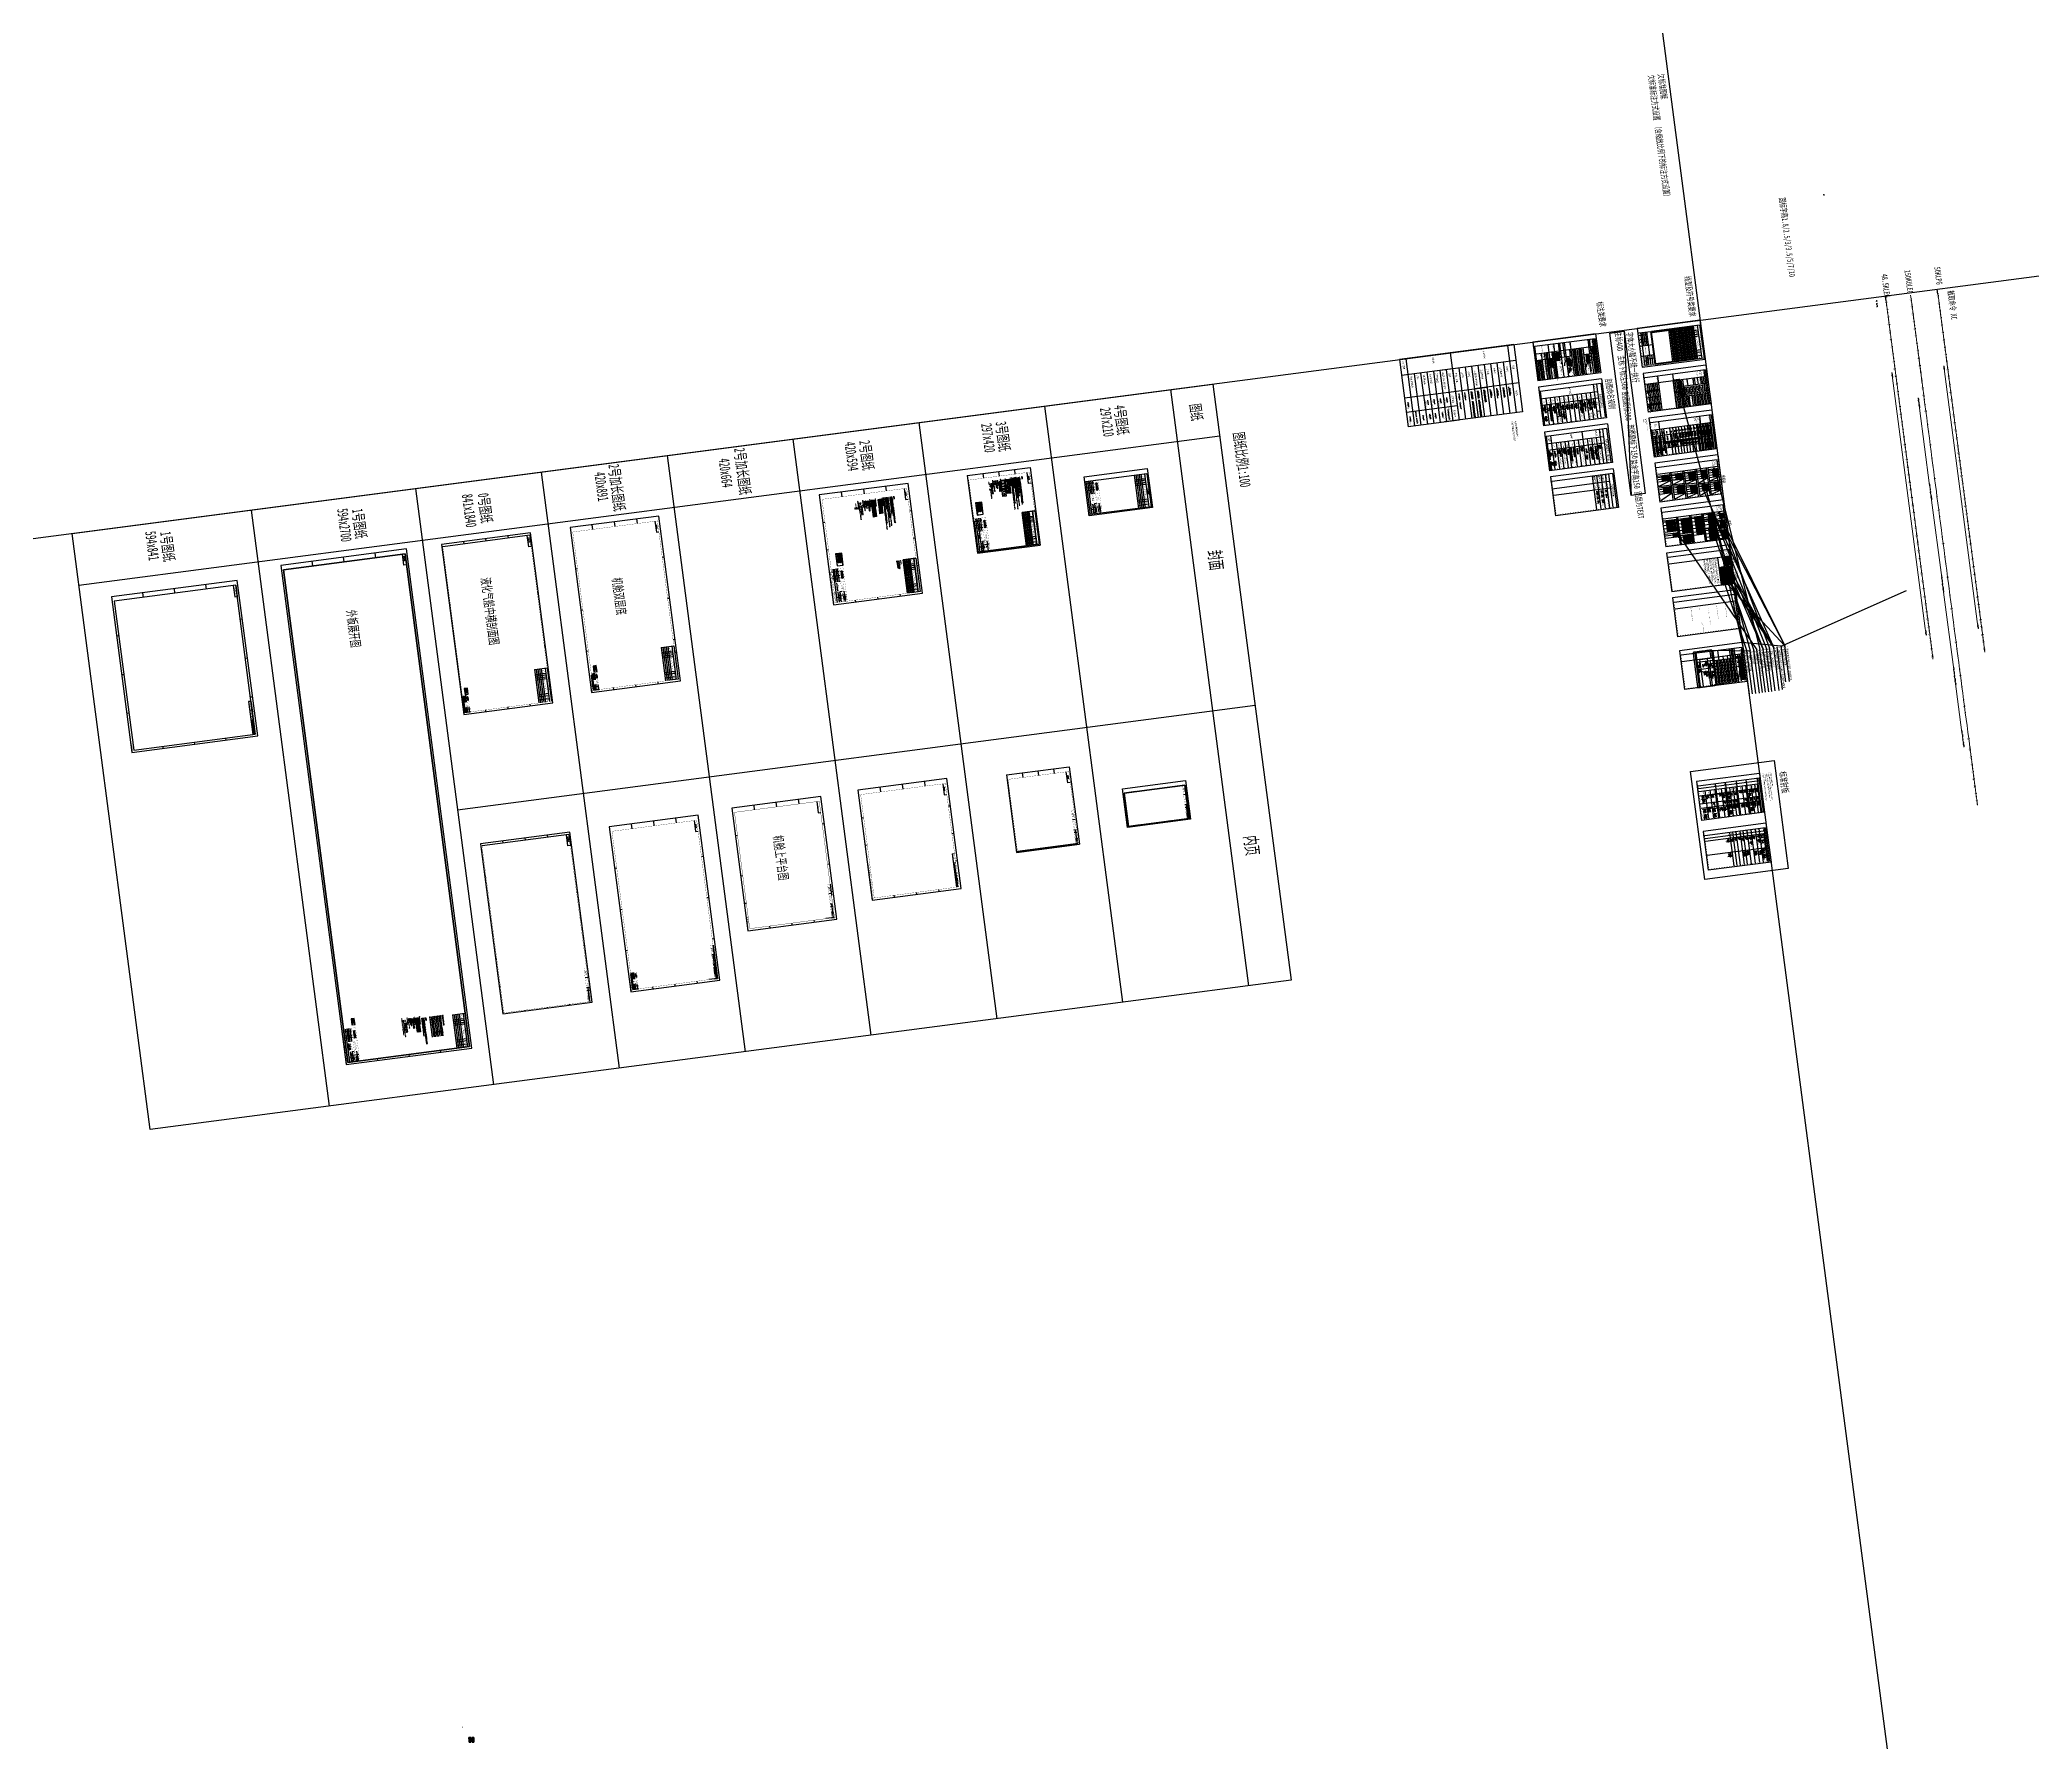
# Model space of a CAD drawing. Header units: millimetres. Extents: x -14906165 to 53546503, y 133836 to 58622790.
import ezdxf
from ezdxf.enums import TextEntityAlignment as Align
from ezdxf.xclip import XClip

# ---------------------------------------------------------------- set-up
doc = ezdxf.new("R2010")
doc.units = ezdxf.units.MM
doc.header["$LTSCALE"] = 100
doc.header["$XCLIPFRAME"] = 0
doc.header["$PDMODE"] = 98
doc.header["$PDSIZE"] = 20
for name, pattern in [('CENTER', [8, 5.5, -1, 0.5, -1]), ('CENTER2', [4, 2.75, -0.5, 0.25, -0.5]), ('CENTER3', [2, 0.75, -0.5, 0.25, -0.5]), ('DASHED', [8, 6, -2]), ('DASHED2', [4, 3, -1]), ('DASHED3', [2, 1.5, -0.5]), ('DASHED4', [1, 0.75, -0.25]), ('DOUBLEDOT', [10, 6.5, -1, 0.25, -1, 0.25, -1]), ('JNRD_Center', [2, 1.25, -0.25, 0.25, -0.25]), ('JNRD_Dash', [5.25, 4.2, -1.05]), ('JNRD_DBPointLine', [34, 24, -3, 0.5, -3, 0.5, -3]), ('JNRD_PointLine', [6.48, 4.2, -1.05, 0.18, -1.05])]:
    doc.linetypes.add(name, pattern=pattern)
for name, color, linetype in [('100-AD1', 6, 'Continuous'), ('100-DD1', 7, 'JNRD_Center'), ('100-DF1', 7, 'Continuous'), ('100-TX1', 7, 'Continuous'), ('100-TX2', 3, 'Continuous'), ('200-CO0', 4, 'Continuous'), ('200-CO3', 7, 'Continuous'), ('Assembly Seam', 230, 'Continuous'), ('Block Seam', 6, 'Continuous'), ('Block_Seam', 6, 'Continuous'), ('FB', 3, 'Continuous'), ('Girder_Invisible', 3, 'DOUBLEDOT'), ('Girder_Visible', 3, 'CENTER'), ('HP', 254, 'Continuous'), ('L', 254, 'Continuous'), ('NORMAL', 7, 'Continuous'), ('Plate_Invisible', 3, 'DASHED'), ('Plate_Visible', 3, 'Continuous'), ('S-NOTE', 7, 'Continuous'), ('Seam', 40, 'Continuous'), ('Stiffener_Invisible', 2, 'DASHED'), ('Stiffener_Visible', 1, 'CENTER'), ('T', 3, 'Continuous'), ('Text', 7, 'Continuous'), ('TXT', 7, 'Continuous'), ('标准形式增加', 6, 'Continuous'), ('第一次送审后船检意见修改C1', 230, 'Continuous'), ('船东意见修改O', 5, 'Continuous'), ('船厂意见修改Y', 6, 'Continuous'), ('船检意见修改C', 230, 'Continuous')]:
    doc.layers.add(name, color=color, linetype=linetype)
doc.layers.add('粗线层', color=7, linetype='Continuous', lineweight=35)
doc.layers.add('细线层', color=7, linetype='Continuous', lineweight=25)
doc.styles.add('98kh1', font='calibri.ttf', dxfattribs={"width": 0.95, "height": 220})
doc.styles.add('Arial', font='arial.ttf')
doc.styles.add('ASHLEY', font='', dxfattribs={"width": 0.75})
doc.styles.add('CHINESE', font='short.shx', dxfattribs={"bigfont": 'hzdxf.shx'})
doc.styles.add('COMPLEX', font='complex')
doc.styles.add('FKAB', font='simplex.shx', dxfattribs={"width": 0.8})
doc.styles.add('HZDXF', font='short.shx', dxfattribs={"width": 0.8, "bigfont": 'hzdxf.shx'})
doc.styles.add('JNRD_CH', font='')
doc.styles.add('JNRD_E1', font='romans.shx', dxfattribs={"width": 0.8})
doc.styles.add('JNRD_E2', font='romand.shx', dxfattribs={"width": 0.8})
doc.styles.add('ROMANS', font='short.shx', dxfattribs={"bigfont": 'hzdxf.shx'})
doc.styles.get("Standard").update_dxf_attribs({"font": ''})
doc.styles.add('STYLE2', font='romans.shx', dxfattribs={"width": 0.8, "height": 120, "bigfont": 'xc02.shx'})
doc.styles.add('中文GB2312', font='', dxfattribs={"width": 0.7})
doc.styles.add('仿宋', font='', dxfattribs={"width": 0.75})
doc.styles.add('样式 1', font='calibri.ttf')
doc.styles.add('样式 2', font='')
doc.styles.add('样式88', font='calibri.ttf')
doc.styles.add('样式89', font='', dxfattribs={"width": 0.8})
doc.styles.add('英文', font='calibri.ttf')
doc.styles.add('英文（单）', font='romans.shx', dxfattribs={"width": 0.7})
doc.styles.add('英文（双）', font='romand.shx', dxfattribs={"width": 0.7})
doc.styles.get('ASHLEY').set_extended_font_data('SimSun')
doc.styles.get('JNRD_CH').set_extended_font_data('FangSong_GB2312')
doc.styles.get('Standard').set_extended_font_data('SimSun')
doc.styles.get('中文GB2312').set_extended_font_data('FangSong_GB2312')
doc.styles.get('仿宋').set_extended_font_data('FangSong')
doc.styles.get('样式 2').set_extended_font_data('SimSun')
doc.styles.get('样式89').set_extended_font_data('SimSun')
doc.linetypes.add('ZZZ', pattern='A,1e-05,0,[135,ltypeshp.shx,S=0.01,R=0,X=0,Y=0],-2.75,0', length=2.75001)
doc.dimstyles.new('1-100', dxfattribs={"dimscale": 100, "dimtxt": 1.5, "dimasz": 2, "dimexe": 0.5, "dimexo": 0.1, "dimtad": 1, "dimdec": 0, "dimzin": 1, "dimdsep": 46, "dimtxsty": 'JNRD_E1', "dimcen": 2.5, "dimclrd": 1, "dimclre": 1, "dimclrt": 2, "dimadec": 0, "dimazin": 0, "dimtfac": 1, "dimtdec": 0, "dimtmove": 0, "dimatfit": 3, "dimfxl": 1, "dimtzin": 0, "dimlwd": 13, "dimlwe": 13, "dimarcsym": 0})
doc.dimstyles.new('1-100-50', dxfattribs={"dimscale": 100, "dimtxt": 1.5, "dimasz": 2, "dimexe": 0.5, "dimexo": 0.1, "dimtad": 1, "dimdec": 0, "dimlfac": 0.5, "dimdsep": 46, "dimtxsty": 'JNRD_E1', "dimcen": 2.5, "dimclrd": 1, "dimclre": 1, "dimclrt": 2, "dimadec": 0, "dimazin": 0, "dimtfac": 1, "dimtdec": 0, "dimtmove": 0, "dimatfit": 3, "dimfxl": 1, "dimtfillclr": 256, "dimtzin": 0, "dimlwd": 13, "dimlwe": 13, "dimarcsym": 0})
doc.dimstyles.new('Jnrd_D150', dxfattribs={"dimtxt": 150, "dimasz": 150, "dimexe": 30, "dimexo": 30, "dimgap": 60, "dimtad": 1, "dimdec": 0, "dimrnd": 0.5, "dimzin": 0, "dimdsep": 46, "dimtxsty": 'JNRD_E1', "dimcen": 0, "dimclrd": 1, "dimclre": 1, "dimclrt": 2, "dimadec": 0, "dimazin": 0, "dimtfac": 1, "dimtdec": 0, "dimtmove": 0, "dimatfit": 3, "dimfxl": 1, "dimtolj": 1, "dimtzin": 0, "dimlwd": 5, "dimlwe": 5, "dimarcsym": 0})

# ---------------------------------------------------------------- blocks, each defined once
blk = doc.blocks.new('Z$W@#40FB131C')
for p, q in [((44550, 0), (44550, -1000)), ((2500, -10500), (0, -10500)), ((2500, -21000), (0, -21000)), ((2500, -31500), (0, -31500)), ((2500, -2200), (8500, -2200)), ((8500, -2200), (8500, -1000)), ((14850, -42000), (14850, -41000)), ((29700, -42000), (29700, -41000)), ((40400, -1006), (58400, -1000)), ((40400, -1000), (58400, -1000)), ((40400, -1000), (46400, -1000)), ((40400, -1000), (58400, -1000)), ((44550, -42000), (44550, -41000)), ((45400, -1000), (45400, -2200)), ((45400, -1000), (45400, -2200)), ((50900, -1000), (50900, -2200)), ((50900, -1600), (58400, -1600)), ((52400, -1000), (52400, -2200)), ((55900, -1000), (55900, -2200)), ((56900, -1600), (56900, -2200)), ((58400, -1000), (58400, -5000)), ((58400, -2200), (58400, -1000)), ((58400, -1000), (58400, -2200)), ((58400, -2200), (58400, -1000)), ((59400, -10500), (58400, -10500)), ((59400, -10500), (58400, -10500)), ((59400, -21000), (58400, -21000)), ((59400, -31500), (58400, -31500))]:
    blk.add_line(p, q)
blk.add_lwpolyline([(0, -42000), (59400, -42000), (59400, 0), (0, 0)], close=True)
at = {"const_width": 100}
blk.add_lwpolyline([(2500, -41000), (58400, -41000), (58400, -1000), (2500, -1000)], close=True, dxfattribs=at)
at = {"const_width": 60}
for points in [[(40400, -2200), (40400, -1000)], [(40400, -2200), (58400, -2200)]]:
    blk.add_lwpolyline(points, dxfattribs=at)
at = {"color": 7, "style": 'ASHLEY', "width": 0.66}
for s, p in [('工 程 号', (51205, -2021)), ('图  号', (51333, -1426)), ('版 本', (56070, -2021)), ('第     页', (56582, -1432))]:
    blk.add_text(s, height=250, dxfattribs=at).set_placement(p)
at = {"style": 'ASHLEY', "width": 0.75}
for s, height, p in [('2号 420X594=0.25m', 600, (53002, -41764)), ('2', 200, (58471, -41372))]:
    blk.add_text(s, height=height, dxfattribs=at).set_placement(p)
blk = doc.blocks.new('llx1')
at = {"color": 6}
for p, q in [((344, 0), (0, 0)), ((296, 51), (78, 51)), ((170, 0), (118, 51)), ((228, 0), (177, 51)), ((286, 0), (235, 51))]:
    blk.add_line(p, q, dxfattribs=at)
blk = doc.blocks.new('Z$W@#51941E97')
at = {"layer": 'Seam', "color": 40}
blk.add_line((479, 0), (0, 0), dxfattribs=at)
blk.add_lwpolyline([(110, 0), (280, -99), (280, 99)], close=True, dxfattribs=at)
blk = doc.blocks.new('*U42')
for p, q in [((125, -190), (125, 0)), ((90, -225), (0, -225)), ((8, -150), (153, -150))]:
    blk.add_line(p, q)
at = {"linetype": 'DASHED'}
blk.add_line((188, -115), (188, 0), dxfattribs=at)
for centre, radius, start, end in [((0, 0), 50, 180, 270), ((0, -190), 35, 90, 270), ((90, -190), 35, 270, 0)]:
    blk.add_arc(centre, radius, start, end)
blk.add_arc((153, -115), 35, 270, 0, dxfattribs=at)
at = {"layer": 'L'}
for p, q in [((0, -200), (0, 0)), ((0, 0), (8, 0)), ((8, 0), (8, -172)), ((90, -200), (0, -200)), ((22, -186), (83, -186)), ((90, -193), (90, -200))]:
    blk.add_line(p, q, dxfattribs=at)
for centre, radius, start, end in [((22, -172), 14, 180, 270), ((83, -193), 7, 360, 90)]:
    blk.add_arc(centre, radius, start, end, dxfattribs=at)
blk = doc.blocks.new('*U49')
for p, q in [((125, -190), (125, 0)), ((90, -225), (0, -225)), ((8, -150), (153, -150))]:
    blk.add_line(p, q)
at = {"linetype": 'DASHED'}
blk.add_line((188, -115), (188, 0), dxfattribs=at)
for centre, radius, start, end in [((0, 0), 1, 180, 270), ((0, -190), 35, 90, 270), ((90, -190), 35, 270, 0)]:
    blk.add_arc(centre, radius, start, end)
blk.add_arc((153, -115), 35, 270, 0, dxfattribs=at)
at = {"layer": 'L'}
for p, q in [((0, -200), (0, 0)), ((0, 0), (8, 0)), ((8, 0), (8, -172)), ((90, -200), (0, -200)), ((22, -186), (83, -186)), ((90, -193), (90, -200))]:
    blk.add_line(p, q, dxfattribs=at)
for centre, radius, start, end in [((22, -172), 14, 180, 270), ((83, -193), 7, 360, 90)]:
    blk.add_arc(centre, radius, start, end, dxfattribs=at)
blk = doc.blocks.new('48.5KLEG')
at = {"color": 7, "linetype": 'Continuous', "lineweight": 20}
for p, q in [((-4800, 200), (-4800, 0)), ((-4000, 400), (-4000, 0)), ((-4000, 0), (-4000, 400)), ((-3200, 0), (-3200, 200)), ((-3200, 200), (-3200, 0)), ((-3200, 0), (-3200, 200)), ((-2400, 0), (-2400, 200)), ((-2400, 200), (-2400, 0)), ((-1600, 0), (-1600, 200)), ((-1600, 200), (-1600, 0)), ((-800, 200), (-800, 0)), ((-800, 0), (-800, 200)), ((0, 0), (0, 400)), ((0, 400), (0, 0)), ((800, 200), (800, 0)), ((800, 0), (800, 200)), ((1600, 0), (1600, 200)), ((1600, 200), (1600, 0)), ((2400, 0), (2400, 200)), ((2400, 200), (2400, 0)), ((3200, 0), (3200, 200)), ((3200, 200), (3200, 0)), ((4000, 400), (4000, 0)), ((4000, 0), (4000, 250)), ((4800, 0), (4800, 200)), ((4800, 200), (4800, 0)), ((5600, 0), (5600, 200)), ((5600, 200), (5600, 0)), ((6400, 0), (6400, 200)), ((6400, 200), (6400, 0)), ((7200, 0), (7200, 200)), ((7200, 200), (7200, 0)), ((8000, 0), (8000, 400)), ((8000, 400), (8000, 0)), ((8800, 200), (8800, 0)), ((8800, 0), (8800, 200)), ((9600, 0), (9600, 200)), ((9600, 200), (9600, 0)), ((10400, 0), (10400, 200)), ((10400, 200), (10400, 0)), ((11200, 0), (11200, 200)), ((11200, 200), (11200, 0)), ((12000, 0), (12000, 400)), ((12000, 400), (12000, 0)), ((12800, 0), (12800, 200)), ((12800, 200), (12800, 0)), ((13600, 0), (13600, 200)), ((13600, 200), (13600, 0)), ((14400, 0), (14400, 200)), ((14400, 200), (14400, 0)), ((15200, 0), (15200, 200)), ((15200, 200), (15200, 0)), ((16000, 0), (16000, 400)), ((16000, 400), (16000, 0)), ((16800, 200), (16800, 0)), ((16800, 0), (16800, 200)), ((17600, 0), (17600, 200)), ((17600, 200), (17600, 0)), ((18400, 0), (18400, 200)), ((18400, 200), (18400, 0)), ((19200, 0), (19200, 200)), ((19200, 200), (19200, 0)), ((20000, 0), (20000, 400)), ((20000, 400), (20000, 0)), ((20800, 0), (20800, 200)), ((20800, 200), (20800, 0)), ((21600, 0), (21600, 200)), ((21600, 200), (21600, 0)), ((22400, 0), (22400, 200)), ((22400, 200), (22400, 0)), ((23200, 0), (23200, 200)), ((23200, 200), (23200, 0)), ((24000, 0), (24000, 400)), ((24000, 400), (24000, 0)), ((24800, 200), (24800, 0)), ((24800, 0), (24800, 200)), ((25600, 0), (25600, 200)), ((25600, 200), (25600, 0)), ((26400, 0), (26400, 200)), ((26400, 200), (26400, 0)), ((27200, 0), (27200, 200)), ((27200, 200), (27200, 0)), ((28000, 0), (28000, 400)), ((28000, 400), (28000, 0)), ((28800, 0), (28800, 200)), ((28800, 200), (28800, 0)), ((29600, 0), (29600, 200)), ((29600, 200), (29600, 0)), ((30400, 0), (30400, 200)), ((30400, 200), (30400, 0)), ((31200, 0), (31200, 200)), ((31200, 200), (31200, 0)), ((32000, 0), (32000, 400)), ((32000, 400), (32000, 0)), ((32800, 200), (32800, 0)), ((32800, 0), (32800, 200)), ((33600, 0), (33600, 200)), ((33600, 200), (33600, 0)), ((34400, 0), (34400, 200)), ((34400, 200), (34400, 0)), ((35200, 0), (35200, 200)), ((35200, 200), (35200, 0)), ((36020, 0), (36020, 400)), ((36020, 400), (36020, 0)), ((36840, 0), (36840, 200)), ((36840, 200), (36840, 0)), ((37660, 0), (37660, 200)), ((37660, 200), (37660, 0)), ((38480, 0), (38480, 200)), ((38480, 200), (38480, 0)), ((39300, 0), (39300, 200)), ((39300, 200), (39300, 0)), ((40120, 0), (40120, 400)), ((40120, 400), (40120, 0)), ((40940, 200), (40940, 0)), ((40940, 0), (40940, 200)), ((41760, 0), (41760, 200)), ((41760, 200), (41760, 0)), ((42580, 0), (42580, 200)), ((42580, 200), (42580, 0)), ((43400, 0), (43400, 200)), ((43400, 200), (43400, 0)), ((44220, 400), (44220, 0)), ((44220, 0), (44220, 250)), ((45040, 0), (45040, 200)), ((45040, 200), (45040, 0)), ((45860, 0), (45860, 200)), ((45860, 200), (45860, 0)), ((46680, 0), (46680, 200)), ((46680, 200), (46680, 0)), ((47500, 0), (47500, 200)), ((47500, 200), (47500, 0)), ((48320, 0), (48320, 400)), ((48320, 400), (48320, 0)), ((49140, 200), (49140, 0)), ((49140, 0), (49140, 200)), ((49960, 0), (49960, 200)), ((49960, 200), (49960, 0)), ((50780, 0), (50780, 200)), ((50780, 200), (50780, 0)), ((51600, 0), (51600, 200)), ((51600, 200), (51600, 0)), ((52420, 400), (52420, 0)), ((52420, 0), (52420, 250)), ((53240, 0), (53240, 200)), ((53240, 200), (53240, 0)), ((54060, 0), (54060, 200)), ((54060, 200), (54060, 0)), ((54880, 0), (54880, 200)), ((54880, 200), (54880, 0)), ((55700, 0), (55700, 200)), ((55700, 200), (55700, 0)), ((56520, 0), (56520, 400)), ((56520, 400), (56520, 0)), ((57340, 0), (57340, 200)), ((57340, 200), (57340, 0)), ((58160, 0), (58160, 200)), ((58160, 200), (58160, 0)), ((58980, 0), (58980, 200)), ((58980, 200), (58980, 0)), ((59800, 0), (59800, 200)), ((59800, 200), (59800, 0)), ((60620, 400), (60620, 0)), ((60620, 0), (60620, 250)), ((61440, 0), (61440, 200)), ((61440, 200), (61440, 0)), ((62260, 0), (62260, 200)), ((62260, 200), (62260, 0)), ((63080, 0), (63080, 200)), ((63080, 200), (63080, 0)), ((63900, 0), (63900, 200)), ((63900, 200), (63900, 0)), ((64720, 0), (64720, 400)), ((64720, 400), (64720, 0)), ((65540, 0), (65540, 200)), ((65540, 200), (65540, 0)), ((66360, 0), (66360, 200)), ((66360, 200), (66360, 0)), ((67180, 0), (67180, 200)), ((67180, 200), (67180, 0)), ((68000, 0), (68000, 200)), ((68000, 200), (68000, 0)), ((68820, 400), (68820, 0)), ((68820, 0), (68820, 250)), ((69640, 0), (69640, 200)), ((69640, 200), (69640, 0)), ((70460, 0), (70460, 200)), ((70460, 200), (70460, 0)), ((71280, 0), (71280, 200)), ((71280, 200), (71280, 0)), ((72100, 0), (72100, 200)), ((72100, 200), (72100, 0)), ((72920, 0), (72920, 400)), ((72920, 400), (72920, 0)), ((73740, 0), (73740, 200)), ((73740, 200), (73740, 0)), ((74560, 0), (74560, 200)), ((74560, 200), (74560, 0)), ((75380, 0), (75380, 200)), ((75380, 200), (75380, 0)), ((76200, 0), (76200, 200)), ((76200, 200), (76200, 0)), ((77020, 400), (77020, 0)), ((77020, 0), (77020, 250)), ((77840, 0), (77840, 200)), ((77840, 200), (77840, 0)), ((78660, 0), (78660, 200)), ((78660, 200), (78660, 0)), ((79480, 0), (79480, 200)), ((79480, 200), (79480, 0)), ((80300, 0), (80300, 200)), ((80300, 200), (80300, 0)), ((81120, 0), (81120, 400)), ((81120, 400), (81120, 0)), ((81940, 0), (81940, 200)), ((81940, 200), (81940, 0)), ((82760, 0), (82760, 200)), ((82760, 200), (82760, 0)), ((83580, 0), (83580, 200)), ((83580, 200), (83580, 0)), ((84400, 0), (84400, 200)), ((84400, 200), (84400, 0)), ((85220, 400), (85220, 0)), ((85220, 0), (85220, 250)), ((86040, 0), (86040, 200)), ((86040, 200), (86040, 0)), ((86860, 0), (86860, 200)), ((86860, 200), (86860, 0)), ((87680, 0), (87680, 200)), ((87680, 200), (87680, 0)), ((88500, 0), (88500, 200)), ((88500, 200), (88500, 0)), ((89320, 0), (89320, 400)), ((89320, 400), (89320, 0)), ((90140, 0), (90140, 200)), ((90140, 200), (90140, 0)), ((90960, 0), (90960, 200)), ((90960, 200), (90960, 0)), ((91780, 0), (91780, 200)), ((91780, 200), (91780, 0)), ((92600, 0), (92600, 200)), ((92600, 200), (92600, 0)), ((93420, 400), (93420, 0)), ((93420, 0), (93420, 250)), ((94240, 0), (94240, 200)), ((94240, 200), (94240, 0)), ((95060, 0), (95060, 200)), ((95060, 200), (95060, 0)), ((95880, 0), (95880, 200)), ((95880, 200), (95880, 0)), ((96700, 0), (96700, 200)), ((96700, 200), (96700, 0)), ((97520, 0), (97520, 400)), ((97520, 400), (97520, 0)), ((98340, 0), (98340, 200)), ((98340, 200), (98340, 0)), ((99160, 0), (99160, 200)), ((99160, 200), (99160, 0)), ((99980, 0), (99980, 200)), ((99980, 200), (99980, 0)), ((100800, 0), (100800, 200)), ((100800, 200), (100800, 0)), ((101620, 0), (101620, 400)), ((101620, 400), (101620, 0)), ((102440, 0), (102440, 200)), ((102440, 200), (102440, 0)), ((103260, 0), (103260, 200)), ((103260, 200), (103260, 0)), ((104080, 0), (104080, 200)), ((104080, 200), (104080, 0)), ((104900, 0), (104900, 200)), ((104900, 200), (104900, 0)), ((105720, 0), (105720, 400)), ((105720, 400), (105720, 0)), ((106540, 0), (106540, 200)), ((106540, 200), (106540, 0)), ((107360, 0), (107360, 200)), ((107360, 200), (107360, 0)), ((108180, 0), (108180, 200)), ((108180, 200), (108180, 0)), ((109000, 0), (109000, 200)), ((109000, 200), (109000, 0)), ((109820, 400), (109820, 0)), ((109820, 0), (109820, 250)), ((110640, 0), (110640, 200)), ((110640, 200), (110640, 0)), ((111460, 0), (111460, 200)), ((111460, 200), (111460, 0)), ((112280, 0), (112280, 200)), ((112280, 200), (112280, 0)), ((113100, 0), (113100, 200)), ((113100, 200), (113100, 0)), ((113920, 0), (113920, 400)), ((113920, 400), (113920, 0)), ((114740, 0), (114740, 200)), ((114740, 200), (114740, 0)), ((115560, 0), (115560, 200)), ((115560, 200), (115560, 0)), ((116380, 0), (116380, 200)), ((116380, 200), (116380, 0)), ((117200, 0), (117200, 200)), ((117200, 200), (117200, 0)), ((118020, 400), (118020, 0)), ((118020, 0), (118020, 250)), ((118840, 0), (118840, 200)), ((118840, 200), (118840, 0)), ((119660, 0), (119660, 200)), ((119660, 200), (119660, 0)), ((120480, 0), (120480, 200)), ((120480, 200), (120480, 0)), ((121300, 0), (121300, 200)), ((121300, 200), (121300, 0)), ((122120, 0), (122120, 400)), ((122120, 400), (122120, 0)), ((122940, 0), (122940, 200)), ((122940, 200), (122940, 0)), ((123760, 0), (123760, 200)), ((123760, 200), (123760, 0)), ((124580, 0), (124580, 200)), ((124580, 200), (124580, 0)), ((125400, 0), (125400, 200)), ((125400, 200), (125400, 0)), ((126220, 400), (126220, 0)), ((126220, 0), (126220, 250)), ((127040, 0), (127040, 200)), ((127040, 200), (127040, 0)), ((127860, 0), (127860, 200)), ((127860, 200), (127860, 0)), ((128680, 0), (128680, 200)), ((128680, 200), (128680, 0)), ((129500, 0), (129500, 200)), ((129500, 200), (129500, 0)), ((130320, 0), (130320, 400)), ((130320, 400), (130320, 0)), ((131140, 0), (131140, 200)), ((131140, 200), (131140, 0)), ((131960, 0), (131960, 200)), ((131960, 200), (131960, 0)), ((132780, 0), (132780, 200)), ((132780, 200), (132780, 0)), ((133600, 0), (133600, 200)), ((133600, 200), (133600, 0)), ((134420, 0), (134420, 400)), ((134420, 400), (134420, 0)), ((135240, 0), (135240, 200)), ((135240, 200), (135240, 0)), ((136060, 0), (136060, 200)), ((136060, 200), (136060, 0)), ((136880, 0), (136880, 200)), ((136880, 200), (136880, 0)), ((137700, 0), (137700, 200)), ((137700, 200), (137700, 0)), ((138520, 0), (138520, 400)), ((138520, 400), (138520, 0)), ((139340, 0), (139340, 200)), ((139340, 200), (139340, 0)), ((140160, 0), (140160, 200)), ((140160, 200), (140160, 0)), ((140980, 0), (140980, 200)), ((140980, 200), (140980, 0)), ((141800, 0), (141800, 200)), ((141800, 200), (141800, 0)), ((142620, 0), (142620, 400)), ((142620, 400), (142620, 0)), ((143440, 0), (143440, 200)), ((143440, 200), (143440, 0)), ((144260, 0), (144260, 200)), ((144260, 200), (144260, 0)), ((145080, 0), (145080, 200)), ((145080, 200), (145080, 0)), ((145900, 0), (145900, 200)), ((145900, 200), (145900, 0)), ((146720, 0), (146720, 400)), ((146720, 400), (146720, 0)), ((147540, 0), (147540, 200)), ((147540, 200), (147540, 0)), ((148360, 0), (148360, 200)), ((148360, 200), (148360, 0)), ((149180, 0), (149180, 200)), ((149180, 200), (149180, 0)), ((150000, 0), (150000, 200)), ((150000, 200), (150000, 0)), ((150820, 400), (150820, 0)), ((150820, 0), (150820, 250)), ((151640, 0), (151640, 200)), ((151640, 200), (151640, 0)), ((152460, 0), (152460, 200)), ((152460, 200), (152460, 0)), ((153280, 0), (153280, 200)), ((153280, 200), (153280, 0)), ((154100, 0), (154100, 200)), ((154100, 200), (154100, 0)), ((154920, 0), (154920, 400)), ((154920, 400), (154920, 0)), ((155740, 0), (155740, 200)), ((155740, 200), (155740, 0)), ((156560, 0), (156560, 200)), ((156560, 200), (156560, 0)), ((157380, 0), (157380, 200)), ((157380, 200), (157380, 0)), ((158200, 0), (158200, 200)), ((158200, 200), (158200, 0)), ((159020, 400), (159020, 0)), ((159020, 0), (159020, 250)), ((159840, 0), (159840, 200)), ((159840, 200), (159840, 0)), ((160660, 0), (160660, 200)), ((160660, 200), (160660, 0)), ((161480, 0), (161480, 200)), ((161480, 200), (161480, 0)), ((162300, 0), (162300, 200)), ((162300, 200), (162300, 0)), ((163120, 0), (163120, 400)), ((163120, 400), (163120, 0)), ((163940, 0), (163940, 200)), ((163940, 200), (163940, 0)), ((164760, 0), (164760, 200)), ((164760, 200), (164760, 0)), ((165580, 0), (165580, 200)), ((165580, 200), (165580, 0)), ((166400, 0), (166400, 200)), ((166400, 200), (166400, 0)), ((167220, 400), (167220, 0)), ((167220, 0), (167220, 250)), ((168040, 0), (168040, 200)), ((168040, 200), (168040, 0)), ((168860, 0), (168860, 200)), ((168860, 200), (168860, 0)), ((169680, 0), (169680, 200)), ((169680, 200), (169680, 0)), ((170500, 0), (170500, 200)), ((170500, 200), (170500, 0)), ((171320, 0), (171320, 400)), ((171320, 400), (171320, 0)), ((172140, 0), (172140, 200)), ((172140, 200), (172140, 0)), ((172960, 0), (172960, 200)), ((172960, 200), (172960, 0)), ((173780, 0), (173780, 200)), ((173780, 200), (173780, 0)), ((174600, 0), (174600, 200)), ((174600, 200), (174600, 0)), ((175400, 400), (175400, 0)), ((175400, 0), (175400, 250)), ((176200, 0), (176200, 200)), ((176200, 200), (176200, 0)), ((177000, 0), (177000, 200)), ((177000, 200), (177000, 0)), ((177800, 0), (177800, 200)), ((177800, 200), (177800, 0)), ((178600, 0), (178600, 200)), ((178600, 200), (178600, 0)), ((179400, 0), (179400, 400)), ((179400, 400), (179400, 0)), ((180200, 0), (180200, 200)), ((180200, 200), (180200, 0)), ((181000, 0), (181000, 200)), ((181000, 200), (181000, 0)), ((181800, 0), (181800, 200)), ((181800, 200), (181800, 0)), ((182600, 0), (182600, 200)), ((182600, 200), (182600, 0)), ((183400, 400), (183400, 0)), ((183400, 0), (183400, 250)), ((184200, 0), (184200, 200)), ((184200, 200), (184200, 0)), ((185000, 0), (185000, 200)), ((185000, 200), (185000, 0)), ((185800, 0), (185800, 200)), ((185800, 200), (185800, 0)), ((186600, 0), (186600, 200)), ((186600, 200), (186600, 0)), ((187400, 0), (187400, 400)), ((187400, 400), (187400, 0)), ((188200, 200), (188200, 0)), ((188200, 0), (188200, 200)), ((-4800, 0), (-4000, 0)), ((-4000, 0), (-3200, 0)), ((-3200, 0), (-3200, 0)), ((-3200, 0), (-2400, 0)), ((-2400, 0), (-1600, 0)), ((-1600, 0), (-800, 0)), ((-800, 0), (0, 0)), ((0, 0), (800, 0)), ((800, 0), (1600, 0)), ((1600, 0), (2400, 0)), ((2400, 0), (3200, 0)), ((3200, 0), (4000, 0)), ((4000, 0), (4800, 0)), ((4800, 0), (5600, 0)), ((5600, 0), (6400, 0)), ((6400, 0), (7200, 0)), ((7200, 0), (8000, 0)), ((8000, 0), (8800, 0)), ((8800, 0), (9600, 0)), ((9600, 0), (10400, 0)), ((10400, 0), (11200, 0)), ((11200, 0), (12000, 0)), ((12000, 0), (12800, 0)), ((12800, 0), (13600, 0)), ((13600, 0), (14400, 0)), ((14400, 0), (15200, 0)), ((15200, 0), (16000, 0)), ((16000, 0), (16800, 0)), ((16800, 0), (17600, 0)), ((17600, 0), (18400, 0)), ((18400, 0), (19200, 0)), ((19200, 0), (20000, 0)), ((20000, 0), (20800, 0)), ((20800, 0), (21600, 0)), ((21600, 0), (22400, 0)), ((22400, 0), (23200, 0)), ((23200, 0), (24000, 0)), ((24000, 0), (24800, 0)), ((24800, 0), (25600, 0)), ((25600, 0), (26400, 0)), ((26400, 0), (27200, 0)), ((27200, 0), (28000, 0)), ((28000, 0), (28800, 0)), ((28800, 0), (29600, 0)), ((29600, 0), (30400, 0)), ((30400, 0), (31200, 0)), ((31200, 0), (32000, 0)), ((32000, 0), (32800, 0)), ((32800, 0), (33600, 0)), ((33600, 0), (34400, 0)), ((34400, 0), (35200, 0)), ((35200, 0), (36020, 0)), ((36020, 0), (36840, 0)), ((36840, 0), (37660, 0)), ((37660, 0), (38480, 0)), ((38480, 0), (39300, 0)), ((39300, 0), (40120, 0)), ((40120, 0), (40940, 0)), ((40940, 0), (41760, 0)), ((41760, 0), (42580, 0)), ((42580, 0), (43400, 0)), ((43400, 0), (44220, 0)), ((44220, 0), (45040, 0)), ((45040, 0), (45860, 0)), ((45860, 0), (46680, 0)), ((46680, 0), (47500, 0)), ((47500, 0), (48320, 0)), ((48320, 0), (49140, 0)), ((49140, 0), (49960, 0)), ((49960, 0), (50780, 0)), ((50780, 0), (51600, 0)), ((51600, 0), (52420, 0)), ((52420, 0), (53240, 0)), ((53240, 0), (54060, 0)), ((54060, 0), (54880, 0)), ((54880, 0), (55700, 0)), ((55700, 0), (56520, 0)), ((56520, 0), (57340, 0)), ((57340, 0), (58160, 0)), ((58160, 0), (58980, 0)), ((58980, 0), (59800, 0)), ((59800, 0), (60620, 0)), ((60620, 0), (61440, 0)), ((61440, 0), (62260, 0)), ((62260, 0), (63080, 0)), ((63080, 0), (63900, 0)), ((63900, 0), (64720, 0)), ((64720, 0), (65540, 0)), ((65540, 0), (66360, 0)), ((66360, 0), (67180, 0)), ((67180, 0), (68000, 0)), ((68000, 0), (68820, 0)), ((68820, 0), (69640, 0)), ((69640, 0), (70460, 0)), ((70460, 0), (71280, 0)), ((71280, 0), (72100, 0)), ((72100, 0), (72920, 0)), ((72920, 0), (73740, 0)), ((73740, 0), (74560, 0)), ((74560, 0), (75380, 0)), ((75380, 0), (76200, 0)), ((76200, 0), (77020, 0)), ((77020, 0), (77840, 0)), ((77840, 0), (78660, 0)), ((78660, 0), (79480, 0)), ((79480, 0), (80300, 0)), ((80300, 0), (81120, 0)), ((81120, 0), (81940, 0)), ((81940, 0), (82760, 0)), ((82760, 0), (83580, 0)), ((83580, 0), (84400, 0)), ((84400, 0), (85220, 0)), ((85220, 0), (86040, 0)), ((86040, 0), (86860, 0)), ((86860, 0), (87680, 0)), ((87680, 0), (88500, 0)), ((88500, 0), (89320, 0)), ((89320, 0), (90140, 0)), ((90140, 0), (90960, 0)), ((90960, 0), (91780, 0)), ((91780, 0), (92600, 0)), ((92600, 0), (93420, 0)), ((93420, 0), (94240, 0)), ((94240, 0), (95060, 0)), ((95060, 0), (95880, 0)), ((95880, 0), (96700, 0)), ((96700, 0), (97520, 0)), ((97520, 0), (98340, 0)), ((98340, 0), (99160, 0)), ((99160, 0), (99980, 0)), ((99980, 0), (100800, 0)), ((100800, 0), (101620, 0)), ((101620, 0), (102440, 0)), ((102440, 0), (103260, 0)), ((103260, 0), (104080, 0)), ((104080, 0), (104900, 0)), ((104900, 0), (105720, 0)), ((105720, 0), (106540, 0)), ((106540, 0), (107360, 0)), ((107360, 0), (108180, 0)), ((108180, 0), (109000, 0)), ((109000, 0), (109820, 0)), ((109820, 0), (110640, 0)), ((110640, 0), (111460, 0)), ((111460, 0), (112280, 0)), ((112280, 0), (113100, 0)), ((113100, 0), (113920, 0)), ((113920, 0), (114740, 0)), ((114740, 0), (115560, 0)), ((115560, 0), (116380, 0)), ((116380, 0), (117200, 0)), ((117200, 0), (118020, 0)), ((118020, 0), (118840, 0)), ((118840, 0), (119660, 0)), ((119660, 0), (120480, 0)), ((120480, 0), (121300, 0)), ((121300, 0), (122120, 0)), ((122120, 0), (122940, 0)), ((122940, 0), (123760, 0)), ((123760, 0), (124580, 0)), ((124580, 0), (125400, 0)), ((125400, 0), (126220, 0)), ((126220, 0), (127040, 0)), ((127040, 0), (127860, 0)), ((127860, 0), (128680, 0)), ((128680, 0), (129500, 0)), ((129500, 0), (130320, 0)), ((130320, 0), (131140, 0)), ((131140, 0), (131960, 0)), ((131960, 0), (132780, 0)), ((132780, 0), (133600, 0)), ((133600, 0), (134420, 0)), ((134420, 0), (135240, 0)), ((135240, 0), (136060, 0)), ((136060, 0), (136880, 0)), ((136880, 0), (137700, 0)), ((137700, 0), (138520, 0)), ((138520, 0), (139340, 0)), ((139340, 0), (140160, 0)), ((140160, 0), (140980, 0)), ((140980, 0), (141800, 0)), ((141800, 0), (142620, 0)), ((142620, 0), (143440, 0)), ((143440, 0), (144260, 0)), ((144260, 0), (145080, 0)), ((145080, 0), (145900, 0)), ((145900, 0), (146720, 0)), ((146720, 0), (147540, 0)), ((147540, 0), (148360, 0)), ((148360, 0), (149180, 0)), ((149180, 0), (150000, 0)), ((150000, 0), (150820, 0)), ((150820, 0), (151640, 0)), ((151640, 0), (152460, 0)), ((152460, 0), (153280, 0)), ((153280, 0), (154100, 0)), ((154100, 0), (154920, 0)), ((154920, 0), (155740, 0)), ((155740, 0), (156560, 0)), ((156560, 0), (157380, 0)), ((157380, 0), (158200, 0)), ((158200, 0), (159020, 0)), ((159020, 0), (159840, 0)), ((159840, 0), (160660, 0)), ((160660, 0), (161480, 0)), ((161480, 0), (162300, 0)), ((162300, 0), (163120, 0)), ((163120, 0), (163940, 0)), ((163940, 0), (164760, 0)), ((164760, 0), (165580, 0)), ((165580, 0), (166400, 0)), ((166400, 0), (167220, 0)), ((167220, 0), (168040, 0)), ((168040, 0), (168860, 0)), ((168860, 0), (169680, 0)), ((169680, 0), (170500, 0)), ((170500, 0), (171320, 0)), ((171320, 0), (172140, 0)), ((172140, 0), (172960, 0)), ((172960, 0), (173780, 0)), ((173780, 0), (174600, 0)), ((174600, 0), (175400, 0)), ((175400, 0), (176200, 0)), ((176200, 0), (177000, 0)), ((177000, 0), (177800, 0)), ((177800, 0), (178600, 0)), ((178600, 0), (179400, 0)), ((179400, 0), (180200, 0)), ((180200, 0), (181000, 0)), ((181000, 0), (181800, 0)), ((181800, 0), (182600, 0)), ((182600, 0), (183400, 0)), ((183400, 0), (184200, 0)), ((184200, 0), (185000, 0)), ((185000, 0), (185800, 0)), ((185800, 0), (186600, 0)), ((186600, 0), (187400, 0)), ((187400, 0), (188200, 0)), ((188200, 0), (188929, 0))]:
    blk.add_line(p, q, dxfattribs=at)
at = {"linetype": 'DASHED', "ltscale": 0.15}
for p, q in [((18400, 0), (18400, 200)), ((61440, 0), (61440, 200)), ((173780, 0), (173780, 200))]:
    blk.add_line(p, q, dxfattribs=at)
at = {"color": 0, "linetype": 'ByBlock', "ltscale": 100}
for p, q in [((-4800, 0), (-7434, 0)), ((170420, 0), (170495, 0))]:
    blk.add_line(p, q, dxfattribs=at)
at = {"color": 7, "style": 'Arial'}
for s, p in [('-5', (-4000, -232)), ('0', (0, -232)), ('5', (4000, -232)), ('10', (8000, -232)), ('15', (12000, -232)), ('20', (16000, -232)), ('25', (20000, -232)), ('30', (24000, -232)), ('35', (28000, -232)), ('40', (32000, -232)), ('45', (36020, -232)), ('50', (40120, -232)), ('55', (44220, -232)), ('60', (48320, -232)), ('65', (52420, -232)), ('70', (56520, -232)), ('75', (60620, -232)), ('80', (64720, -232)), ('85', (68820, -232)), ('90', (72920, -232)), ('95', (77020, -232)), ('100', (81120, -232)), ('105', (85220, -232)), ('110', (89320, -232)), ('115', (93420, -232)), ('120', (97520, -232)), ('125', (101620, -232)), ('130', (105720, -232)), ('135', (109820, -232)), ('140', (113920, -232)), ('145', (118020, -232)), ('150', (122120, -232)), ('155', (126220, -232)), ('160', (130320, -232)), ('165', (134420, -232)), ('170', (138520, -232)), ('175', (142620, -232)), ('180', (146720, -232)), ('185', (150820, -232)), ('190', (154920, -232)), ('195', (159020, -232)), ('200', (163120, -232)), ('205', (167220, -232)), ('210', (171320, -232)), ('215', (175400, -232)), ('220', (179400, -232)), ('225', (183400, -232)), ('230', (187400, -232))]:
    blk.add_text(s, height=400, dxfattribs=at).set_placement(p, align=Align.TOP_CENTER)
blk = doc.blocks.new('H3V')
at = {"color": 7, "linetype": 'CENTER3'}
for p, q in [((-484333, 639753), (-484433, 639753)), ((-484383, 639803), (-484383, 639703))]:
    blk.add_line(p, q, dxfattribs=at)
blk.add_lwpolyline([(-484383, 639453), (-484383, 639453, -0.4142136), (-484583, 639653), (-484583, 639853, -0.4142136), (-484383, 640053), (-484383, 640053, -0.4142136), (-484183, 639853), (-484183, 639653, -0.4142136)], format="xyb", close=True)
at = {"layer": 'Text', "linetype": 'Continuous', "style": 'JNRD_E1', "width": 0.8}
blk.add_text('H3', height=150, dxfattribs=at).set_placement((-484510, 639802))
blk = doc.blocks.new('H8V')
at = {"color": 7, "linetype": 'CENTER3'}
for p, q in [((-489414, 634764), (-489314, 634764)), ((-489364, 634814), (-489364, 634714))]:
    blk.add_line(p, q, dxfattribs=at)
blk.add_lwpolyline([(-489364, 635164), (-489364, 635164, -0.4142136), (-489064, 634864), (-489064, 634664, -0.4142136), (-489364, 634364), (-489364, 634364, -0.4142136), (-489664, 634664), (-489664, 634864, -0.4142136)], format="xyb", close=True)
at = {"layer": 'Text', "linetype": 'Continuous', "style": 'JNRD_E1', "width": 0.8}
blk.add_text('H8', height=150, dxfattribs=at).set_placement((-489483, 634822))
blk = doc.blocks.new('*U67')
for p, q in [((50, -180), (50, 0)), ((25, -205), (0, -205))]:
    blk.add_line(p, q)
for centre, radius, start, end in [((0, 0), 35, 180, 270), ((0, -175), 30, 90, 270), ((25, -180), 25, 270, 0)]:
    blk.add_arc(centre, radius, start, end)
at = {"layer": 'FB'}
blk.add_line((0, -180), (0, 0), dxfattribs=at)
blk = doc.blocks.new('*U76')
for p, q in [((-50, -180), (-50, 0)), ((-25, -205), (0, -205))]:
    blk.add_line(p, q)
for centre, radius, start, end in [((0, 0), 1, 270, 0), ((-25, -180), 25, 180, 270), ((0, -175), 30, 270, 90)]:
    blk.add_arc(centre, radius, start, end)
at = {"layer": 'FB'}
blk.add_line((0, -180), (0, 0), dxfattribs=at)
blk = doc.blocks.new('*U75')
at = {"linetype": 'DASHED'}
blk.add_line((-100, -110), (-100, 0), dxfattribs=at)
for p, q in [((-50, -180), (-50, 0)), ((0, -145), (-65, -145)), ((-25, -205), (0, -205))]:
    blk.add_line(p, q)
for centre, radius, start, end in [((0, 0), 1, 270, 0), ((-25, -180), 25, 180, 270), ((0, -175), 30, 270, 90)]:
    blk.add_arc(centre, radius, start, end)
blk.add_arc((-65, -110), 35, 180, 270, dxfattribs=at)
at = {"layer": 'FB'}
blk.add_line((0, -180), (0, 0), dxfattribs=at)
blk = doc.blocks.new('*U74')
for p, q in [((50, -180), (50, 0)), ((25, -205), (0, -205))]:
    blk.add_line(p, q)
for centre, radius, start, end in [((0, 0), 1, 180, 270), ((0, -175), 30, 90, 270), ((25, -180), 25, 270, 0)]:
    blk.add_arc(centre, radius, start, end)
at = {"layer": 'FB'}
blk.add_line((0, -180), (0, 0), dxfattribs=at)
blk = doc.blocks.new('*U73')
for p, q in [((50, -180), (50, 0)), ((0, -145), (65, -145)), ((25, -205), (0, -205))]:
    blk.add_line(p, q)
at = {"linetype": 'DASHED'}
blk.add_line((100, -110), (100, 0), dxfattribs=at)
for centre, radius, start, end in [((0, 0), 1, 180, 270), ((0, -175), 30, 90, 270), ((25, -180), 25, 270, 0)]:
    blk.add_arc(centre, radius, start, end)
blk.add_arc((65, -110), 35, 270, 0, dxfattribs=at)
at = {"layer": 'FB'}
blk.add_line((0, -180), (0, 0), dxfattribs=at)
blk = doc.blocks.new('L400X12+100X18')
blk.add_lwpolyline([(100, -394), (100, -400), (0, -400), (0, 0), (12, 0), (12, -358, 0.4142136), (36, -382), (88, -382, -0.4142136)], format="xyb", close=True)
blk = doc.blocks.new('L400X13+100X18')
blk.add_lwpolyline([(100, -394), (100, -400), (0, -400), (0, 0), (13, 0), (13, -358, 0.4142136), (37, -382), (88, -382, -0.4142136)], format="xyb", close=True)
blk = doc.blocks.new('HP160X7')
for p, q in [((0, 0), (7, 0)), ((0, -160), (0, 0)), ((7, 0), (7, -134)), ((23, -160), (0, -160)), ((10, -140), (26, -149))]:
    blk.add_line(p, q)
at = {"extrusion": (0, 0, -1)}
for centre, start, end in [((-13, -134), 300, 0), ((-23, -154), 120, 270)]:
    blk.add_arc(centre, 6, start, end, dxfattribs=at)
blk = doc.blocks.new('HP160X8')
for p, q in [((-588056, 654188), (-588056, 654348)), ((-588056, 654348), (-588048, 654348)), ((-588032, 654188), (-588056, 654188)), ((-588048, 654348), (-588048, 654214)), ((-588045, 654209), (-588029, 654199))]:
    blk.add_line(p, q)
at = {"extrusion": (0, 0, -1)}
for centre, start, end in [((588042, 654214), 300, 0), ((588032, 654194), 120, 270)]:
    blk.add_arc(centre, 6, start, end, dxfattribs=at)
blk = doc.blocks.new('HP160X9')
for p, q in [((-586256, 654353), (-586247, 654353)), ((-586256, 654193), (-586256, 654353)), ((-586231, 654193), (-586256, 654193)), ((-586247, 654353), (-586247, 654219)), ((-586244, 654213), (-586228, 654204))]:
    blk.add_line(p, q)
at = {"extrusion": (0, 0, -1)}
for centre, start, end in [((586241, 654219), 300, 0), ((586231, 654199), 120, 270)]:
    blk.add_arc(centre, 6, start, end, dxfattribs=at)
blk = doc.blocks.new('HP180x8')
for p, q in [((-582656, 654369), (-582648, 654369)), ((-582656, 654189), (-582656, 654369)), ((-582630, 654189), (-582656, 654189)), ((-582648, 654369), (-582648, 654219)), ((-582645, 654213), (-582627, 654202))]:
    blk.add_line(p, q)
at = {"extrusion": (0, 0, -1)}
for centre, start, end in [((582641, 654219), 300, 0), ((582630, 654196), 120, 270)]:
    blk.add_arc(centre, 7, start, end, dxfattribs=at)
blk = doc.blocks.new('HP180x9')
for p, q in [((-580856, 654370), (-580847, 654370)), ((-580856, 654190), (-580856, 654370)), ((-580829, 654190), (-580856, 654190)), ((-580847, 654370), (-580847, 654219)), ((-580844, 654213), (-580826, 654203))]:
    blk.add_line(p, q)
at = {"extrusion": (0, 0, -1)}
for centre, start, end in [((580840, 654219), 300, 0), ((580829, 654197), 120, 270)]:
    blk.add_arc(centre, 7, start, end, dxfattribs=at)
blk = doc.blocks.new('HP180x10')
for p, q in [((-579056, 654371), (-579046, 654371)), ((-579056, 654191), (-579056, 654371)), ((-579028, 654191), (-579056, 654191)), ((-579046, 654371), (-579046, 654221)), ((-579043, 654215), (-579025, 654204))]:
    blk.add_line(p, q)
at = {"extrusion": (0, 0, -1)}
for centre, start, end in [((579039, 654221), 300, 0), ((579028, 654198), 120, 270)]:
    blk.add_arc(centre, 7, start, end, dxfattribs=at)
blk = doc.blocks.new('HP200X9')
for p, q in [((-589856, 649115), (-589847, 649115)), ((-589856, 648915), (-589856, 649115)), ((-589827, 648915), (-589856, 648915)), ((-589847, 649115), (-589847, 648948)), ((-589843, 648941), (-589823, 648930))]:
    blk.add_line(p, q)
at = {"extrusion": (0, 0, -1)}
for centre, start, end in [((589839, 648948), 300, 0), ((589827, 648923), 120, 270)]:
    blk.add_arc(centre, 8, start, end, dxfattribs=at)
blk = doc.blocks.new('HP200X10')
for p, q in [((-588056, 649125), (-588046, 649125)), ((-588056, 648925), (-588056, 649125)), ((-588026, 648925), (-588056, 648925)), ((-588046, 649125), (-588046, 648958)), ((-588042, 648951), (-588022, 648940))]:
    blk.add_line(p, q)
at = {"extrusion": (0, 0, -1)}
for centre, start, end in [((588038, 648958), 300, 0), ((588026, 648933), 120, 270)]:
    blk.add_arc(centre, 8, start, end, dxfattribs=at)
blk = doc.blocks.new('HP200X11.5')
for p, q in [((-586256, 649120), (-586245, 649120)), ((-586256, 648920), (-586256, 649120)), ((-586225, 648920), (-586256, 648920)), ((-586245, 649120), (-586245, 648953)), ((-586241, 648947), (-586221, 648935))]:
    blk.add_line(p, q)
at = {"extrusion": (0, 0, -1)}
for centre, start, end in [((586237, 648953), 300, 0), ((586225, 648928), 120, 270)]:
    blk.add_arc(centre, 8, start, end, dxfattribs=at)
blk = doc.blocks.new('HP220X11.5')
for p, q in [((-580856, 649128), (-580845, 649128)), ((-580856, 648908), (-580856, 649128)), ((-580823, 648908), (-580856, 648908)), ((-580845, 649128), (-580845, 648945)), ((-580840, 648937), (-580818, 648925))]:
    blk.add_line(p, q)
at = {"extrusion": (0, 0, -1)}
for centre, start, end in [((580836, 648945), 300, 0), ((580823, 648917), 120, 270)]:
    blk.add_arc(centre, 9, start, end, dxfattribs=at)
blk = doc.blocks.new('HP240X10')
for p, q in [((-589856, 643870), (-589846, 643870)), ((-589856, 643630), (-589856, 643870)), ((-589822, 643630), (-589856, 643630)), ((-589846, 643870), (-589846, 643671)), ((-589841, 643662), (-589817, 643648))]:
    blk.add_line(p, q)
at = {"extrusion": (0, 0, -1)}
for centre, start, end in [((589836, 643671), 300, 0), ((589822, 643640), 120, 270)]:
    blk.add_arc(centre, 10, start, end, dxfattribs=at)
blk = doc.blocks.new('HP240X11')
for p, q in [((-588056, 643864), (-588045, 643864)), ((-588056, 643624), (-588056, 643864)), ((-588021, 643624), (-588056, 643624)), ((-588045, 643864), (-588045, 643665)), ((-588040, 643656), (-588016, 643642))]:
    blk.add_line(p, q)
at = {"extrusion": (0, 0, -1)}
for centre, start, end in [((588035, 643665), 300, 0), ((588021, 643634), 120, 270)]:
    blk.add_arc(centre, 10, start, end, dxfattribs=at)
blk = doc.blocks.new('HP240X12')
for p, q in [((-586256, 643861), (-586244, 643861)), ((-586256, 643621), (-586256, 643861)), ((-586220, 643621), (-586256, 643621)), ((-586244, 643861), (-586244, 643662)), ((-586239, 643654), (-586215, 643640))]:
    blk.add_line(p, q)
at = {"extrusion": (0, 0, -1)}
for centre, start, end in [((586234, 643662), 300, 0), ((586220, 643631), 120, 270)]:
    blk.add_arc(centre, 10, start, end, dxfattribs=at)
blk = doc.blocks.new('HP260X10')
for p, q in [((-582656, 643878), (-582646, 643878)), ((-582656, 643618), (-582656, 643878)), ((-582620, 643618), (-582656, 643618)), ((-582646, 643878), (-582646, 643663)), ((-582641, 643654), (-582615, 643639))]:
    blk.add_line(p, q)
at = {"extrusion": (0, 0, -1)}
for centre, start, end in [((582635, 643663), 300, 0), ((582620, 643629), 120, 270)]:
    blk.add_arc(centre, 11, start, end, dxfattribs=at)
blk = doc.blocks.new('HP260X11')
for p, q in [((-580856, 643882), (-580845, 643882)), ((-580856, 643622), (-580856, 643882)), ((-580819, 643622), (-580856, 643622)), ((-580845, 643882), (-580845, 643667)), ((-580840, 643658), (-580814, 643643))]:
    blk.add_line(p, q)
at = {"extrusion": (0, 0, -1)}
for centre, start, end in [((580834, 643667), 300, 0), ((580819, 643633), 120, 270)]:
    blk.add_arc(centre, 11, start, end, dxfattribs=at)
blk = doc.blocks.new('HP260X12')
for p, q in [((-579056, 643868), (-579044, 643868)), ((-579056, 643608), (-579056, 643868)), ((-579018, 643608), (-579056, 643608)), ((-579044, 643868), (-579044, 643653)), ((-579039, 643643), (-579013, 643628))]:
    blk.add_line(p, q)
at = {"extrusion": (0, 0, -1)}
for centre, start, end in [((579033, 643653), 300, 0), ((579018, 643619), 120, 270)]:
    blk.add_arc(centre, 11, start, end, dxfattribs=at)
blk = doc.blocks.new('HP280X11')
for p, q in [((-589856, 637911), (-589845, 637911)), ((-589856, 637631), (-589856, 637911)), ((-589817, 637631), (-589856, 637631)), ((-589845, 637911), (-589845, 637680)), ((-589839, 637670), (-589811, 637654))]:
    blk.add_line(p, q)
at = {"extrusion": (0, 0, -1)}
for centre, start, end in [((589833, 637680), 300, 0), ((589817, 637643), 120, 270)]:
    blk.add_arc(centre, 12, start, end, dxfattribs=at)
blk = doc.blocks.new('HP280X12')
for p, q in [((-588056, 637909), (-588044, 637909)), ((-588056, 637629), (-588056, 637909)), ((-588016, 637629), (-588056, 637629)), ((-588044, 637909), (-588044, 637678)), ((-588038, 637667), (-588010, 637651))]:
    blk.add_line(p, q)
at = {"extrusion": (0, 0, -1)}
for centre, start, end in [((588032, 637678), 300, 0), ((588016, 637641), 120, 270)]:
    blk.add_arc(centre, 12, start, end, dxfattribs=at)
blk = doc.blocks.new('HP300X11')
for p, q in [((-582656, 637933), (-582645, 637933)), ((-582656, 637633), (-582656, 637933)), ((-582615, 637633), (-582656, 637633)), ((-582645, 637933), (-582645, 637686)), ((-582639, 637675), (-582609, 637658))]:
    blk.add_line(p, q)
at = {"extrusion": (0, 0, -1)}
for centre, start, end in [((582632, 637686), 300, 0), ((582615, 637646), 120, 270)]:
    blk.add_arc(centre, 13, start, end, dxfattribs=at)
blk = doc.blocks.new('HP300X12')
for p, q in [((-580856, 637928), (-580844, 637928)), ((-580856, 637628), (-580856, 637928)), ((-580814, 637628), (-580856, 637628)), ((-580844, 637928), (-580844, 637681)), ((-580838, 637669), (-580808, 637652))]:
    blk.add_line(p, q)
at = {"extrusion": (0, 0, -1)}
for centre, start, end in [((580831, 637681), 300, 0), ((580814, 637641), 120, 270)]:
    blk.add_arc(centre, 13, start, end, dxfattribs=at)
blk = doc.blocks.new('HP300X13')
for p, q in [((-579056, 637921), (-579043, 637921)), ((-579056, 637621), (-579056, 637921)), ((-579013, 637621), (-579056, 637621)), ((-579043, 637921), (-579043, 637674)), ((-579037, 637663), (-579007, 637645))]:
    blk.add_line(p, q)
at = {"extrusion": (0, 0, -1)}
for centre, start, end in [((579030, 637674), 300, 0), ((579013, 637634), 120, 270)]:
    blk.add_arc(centre, 13, start, end, dxfattribs=at)
blk = doc.blocks.new('HP320X12')
for p, q in [((-589857, 631509), (-589845, 631509)), ((-589857, 631189), (-589857, 631509)), ((-589813, 631189), (-589857, 631189)), ((-589845, 631509), (-589845, 631246)), ((-589838, 631234), (-589806, 631215))]:
    blk.add_line(p, q)
at = {"extrusion": (0, 0, -1)}
for centre, start, end in [((589831, 631246), 300, 0), ((589813, 631203), 120, 270)]:
    blk.add_arc(centre, 14, start, end, dxfattribs=at)
blk = doc.blocks.new('HP320X13')
for p, q in [((-588056, 631511), (-588043, 631511)), ((-588056, 631191), (-588056, 631511)), ((-588011, 631191), (-588056, 631191)), ((-588043, 631511), (-588043, 631248)), ((-588036, 631236), (-588004, 631217))]:
    blk.add_line(p, q)
at = {"extrusion": (0, 0, -1)}
for centre, start, end in [((588029, 631248), 300, 0), ((588011, 631205), 120, 270)]:
    blk.add_arc(centre, 14, start, end, dxfattribs=at)
blk = doc.blocks.new('HP340X12')
for p, q in [((-582656, 631509), (-582644, 631509)), ((-582656, 631169), (-582656, 631509)), ((-582610, 631169), (-582656, 631169)), ((-582644, 631509), (-582644, 631230)), ((-582637, 631217), (-582603, 631197))]:
    blk.add_line(p, q)
at = {"extrusion": (0, 0, -1)}
for centre, start, end in [((582629, 631230), 300, 0), ((582610, 631184), 120, 270)]:
    blk.add_arc(centre, 15, start, end, dxfattribs=at)
blk = doc.blocks.new('HP160x7BA4')
for p, q in [((-589856, 652468), (-589827, 652468)), ((-589856, 652418), (-589827, 652418)), ((-589802, 652493), (-589802, 652653)), ((-589752, 652493), (-589752, 652653))]:
    blk.add_line(p, q)
for centre, radius, start, end in [((-589856, 652498), 80, 90, 270), ((-589856, 652498), 30, 90, 270), ((-589827, 652493), 25, 270, 0), ((-589827, 652493), 75, 270, 360)]:
    blk.add_arc(centre, radius, start, end)
blk.add_blockref('HP160X7', (-589856, 652653))
blk = doc.blocks.new('HP160x7BA5')
for p, q in [((-589833, 652143), (-589812, 652143)), ((-589762, 652193), (-589762, 652303))]:
    blk.add_line(p, q)
blk.add_arc((-589812, 652193), 50, 270, 0)
at = {"layer": 'Seam'}
for p, q in [((-589787, 652236), (-589762, 652279)), ((-589787, 652236), (-589737, 652236)), ((-589737, 652236), (-589762, 652279))]:
    blk.add_line(p, q, dxfattribs=at)
blk.add_blockref('HP160X7', (-589856, 652303))
blk = doc.blocks.new('HP160x8BA4')
for p, q in [((-588056, 652468), (-588026, 652468)), ((-588056, 652418), (-588026, 652418)), ((-588001, 652493), (-588001, 652653)), ((-587951, 652493), (-587951, 652653))]:
    blk.add_line(p, q)
for centre, radius, start, end in [((-588056, 652498), 80, 90, 270), ((-588056, 652498), 30, 90, 270), ((-588026, 652493), 25, 270, 0), ((-588026, 652493), 75, 270, 360)]:
    blk.add_arc(centre, radius, start, end)
blk.add_blockref('HP160X8', (0, -1695))
blk = doc.blocks.new('HP160X8BA5')
for p, q in [((-588032, 652143), (-588011, 652143)), ((-587961, 652193), (-587961, 652303))]:
    blk.add_line(p, q)
blk.add_arc((-588011, 652193), 50, 270, 0)
at = {"layer": 'Seam'}
for p, q in [((-587986, 652236), (-587961, 652279)), ((-587986, 652236), (-587936, 652236)), ((-587936, 652236), (-587961, 652279))]:
    blk.add_line(p, q, dxfattribs=at)
blk.add_blockref('HP160X8', (0, -2045))
blk = doc.blocks.new('HP160x9BA4')
for p, q in [((-586256, 652468), (-586225, 652468)), ((-586256, 652418), (-586225, 652418)), ((-586200, 652493), (-586200, 652653)), ((-586150, 652493), (-586150, 652653))]:
    blk.add_line(p, q)
for centre, radius, start, end in [((-586256, 652498), 80, 90, 270), ((-586256, 652498), 30, 90, 270), ((-586225, 652493), 25, 270, 0), ((-586225, 652493), 75, 270, 360)]:
    blk.add_arc(centre, radius, start, end)
blk.add_blockref('HP160X9', (0, -1700))
blk = doc.blocks.new('HP160x9BA5')
for p, q in [((-586231, 652166), (-586210, 652166)), ((-586160, 652216), (-586160, 652326))]:
    blk.add_line(p, q)
blk.add_arc((-586210, 652216), 50, 270, 0)
at = {"layer": 'Seam'}
for p, q in [((-586185, 652259), (-586160, 652302)), ((-586185, 652259), (-586135, 652259)), ((-586135, 652259), (-586160, 652302))]:
    blk.add_line(p, q, dxfattribs=at)
blk.add_blockref('HP160X9', (0, -2027))
blk = doc.blocks.new('HP180x9BA4')
for p, q in [((-580856, 652448), (-580822, 652448)), ((-580856, 652398), (-580822, 652398)), ((-580797, 652473), (-580797, 652653)), ((-580747, 652473), (-580747, 652653))]:
    blk.add_line(p, q)
for centre, radius, start, end in [((-580856, 652478), 80, 90, 270), ((-580856, 652478), 30, 90, 270), ((-580822, 652473), 25, 270, 0), ((-580822, 652473), 75, 270, 360)]:
    blk.add_arc(centre, radius, start, end)
blk.add_blockref('HP180x9', (0, -1717))
blk = doc.blocks.new('HP180x10BA4')
for p, q in [((-579056, 652448), (-579021, 652448)), ((-579056, 652398), (-579021, 652398)), ((-578996, 652473), (-578996, 652653)), ((-578946, 652473), (-578946, 652653))]:
    blk.add_line(p, q)
for centre, radius, start, end in [((-579056, 652478), 80, 90, 270), ((-579056, 652478), 30, 90, 270), ((-579021, 652473), 25, 270, 0), ((-579021, 652473), 75, 270, 360)]:
    blk.add_arc(centre, radius, start, end)
blk.add_blockref('HP180x10', (0, -1718))
blk = doc.blocks.new('HP240X11BA4')
for p, q in [((-588056, 641638), (-588011, 641638)), ((-588056, 641588), (-588011, 641588)), ((-587986, 641663), (-587986, 641903)), ((-587936, 641663), (-587936, 641903))]:
    blk.add_line(p, q)
for centre, radius, start, end in [((-588056, 641668), 80, 90, 270), ((-588056, 641668), 30, 90, 270), ((-588011, 641663), 25, 270, 0), ((-588011, 641663), 75, 270, 360)]:
    blk.add_arc(centre, radius, start, end)
blk.add_blockref('HP240X11', (0, -1961))
blk = doc.blocks.new('HP240X10BA4')
for p, q in [((-589856, 641638), (-589812, 641638)), ((-589856, 641588), (-589812, 641588)), ((-589787, 641663), (-589787, 641903)), ((-589737, 641663), (-589737, 641903))]:
    blk.add_line(p, q)
for centre, radius, start, end in [((-589856, 641668), 80, 90, 270), ((-589856, 641668), 30, 90, 270), ((-589812, 641663), 25, 270, 0), ((-589812, 641663), 75, 270, 360)]:
    blk.add_arc(centre, radius, start, end)
blk.add_blockref('HP240X10', (0, -1967))
blk = doc.blocks.new('HP240X12BA4')
for p, q in [((-586256, 641638), (-586210, 641638)), ((-586256, 641588), (-586210, 641588)), ((-586185, 641663), (-586185, 641903)), ((-586135, 641663), (-586135, 641903))]:
    blk.add_line(p, q)
for centre, radius, start, end in [((-586256, 641668), 80, 90, 270), ((-586256, 641668), 30, 90, 270), ((-586210, 641663), 25, 270, 0), ((-586210, 641663), 75, 270, 360)]:
    blk.add_arc(centre, radius, start, end)
blk.add_blockref('HP240X12', (0, -1958))
blk = doc.blocks.new('L100X75X7')
blk.add_lwpolyline([(75, 98), (75, 100), (0, 100), (0, 0), (7, 0), (7, 83, -0.4142136), (17, 93), (70, 93, 0.4142136)], format="xyb", close=True)
blk = doc.blocks.new('L100X75X10')
blk.add_lwpolyline([(75, 100), (0, 100), (0, 0), (10, 0), (10, 80, -0.4142136), (20, 90), (68, 90, 0.4142136), (75, 97)], format="xyb", close=True)
blk = doc.blocks.new('L125X75X7')
blk.add_lwpolyline([(75, 125), (0, 125), (0, 0), (7, 0), (7, 108, -0.4142136), (17, 118), (70, 118, 0.4142136), (75, 123)], format="xyb", close=True)
blk = doc.blocks.new('L125X75X10')
blk.add_lwpolyline([(75, 122), (75, 125), (0, 125), (0, 0), (10, 0), (10, 105, -0.4142136), (20, 115), (68, 115, 0.4142136)], format="xyb", close=True)
blk = doc.blocks.new('L150X90X9')
blk.add_lwpolyline([(90, 147), (90, 150), (0, 150), (0, 0), (9, 0), (9, 129, -0.4142136), (21, 141), (84, 141, 0.4142136)], format="xyb", close=True)
blk = doc.blocks.new('L150X90X12')
for p, q in [((90, 150), (0, 150)), ((0, 150), (0, 0)), ((0, 0), (12, 0)), ((12, 0), (12, 126)), ((24, 138), (81.5, 138)), ((90, 146.5), (90, 150))]:
    blk.add_line(p, q)
for centre, radius, start, end in [((24, 126), 12, 90, 180), ((81.5, 146.5), 8.5, 270, 0)]:
    blk.add_arc(centre, radius, start, end)
blk = doc.blocks.new('L200X8+90X14')
blk.add_lwpolyline([(90, 193), (90, 200), (0, 200), (0, 0), (8, 0), (8, 172, -0.4142136), (22, 186), (83, 186, 0.4142136)], format="xyb", close=True)
blk = doc.blocks.new('L200X9+90X14')
for p, q in [((90, 200), (0, 200)), ((0, 200), (0, 0)), ((0, 0), (9, 0)), ((9, 0), (9, 172)), ((23, 186), (83, 186)), ((90, 193), (90, 200))]:
    blk.add_line(p, q)
for centre, radius, start, end in [((23, 172), 14, 90, 180), ((83, 193), 7, 270, 0)]:
    blk.add_arc(centre, radius, start, end)
blk = doc.blocks.new('L200X10+90X14')
for p, q in [((90, 200), (0, 200)), ((0, 200), (0, 0)), ((10, 0), (10, 172)), ((24, 186), (83, 186)), ((90, 193), (90, 200)), ((0, 0), (10, 0))]:
    blk.add_line(p, q)
for centre, radius, start, end in [((24, 172), 14, 90, 180), ((83, 193), 7, 270, 0)]:
    blk.add_arc(centre, radius, start, end)
blk = doc.blocks.new('L250X9+90X14')
blk.add_lwpolyline([(90, 244.5), (90, 250), (0, 250), (0, 0), (9, 0), (9, 219, -0.41421356), (26, 236), (81.5, 236, 0.41421356)], format="xyb", close=True)
blk = doc.blocks.new('L350X11+100X17')
blk.add_lwpolyline([(100, 344), (100, 350), (0, 350), (0, 0), (11, 0), (11, 311, -0.4142136), (33, 333), (89, 333, 0.4142136)], format="xyb", close=True)
blk = doc.blocks.new('L350X12+100X17')
blk.add_lwpolyline([(100, 344), (100, 350), (0, 350), (0, 0), (12, 0), (12, 311, -0.4142136), (34, 333), (89, 333, 0.4142136)], format="xyb", close=True)
blk = doc.blocks.new('L400X11.5+100X16')
for p, q in [((0, -400), (0, 0)), ((0, 0), (11.5, 0)), ((11.5, 0), (11.5, -360)), ((100, -400), (0, -400)), ((35.5, -384), (88, -384)), ((100, -400), (100, -396))]:
    blk.add_line(p, q)
for centre, radius, start, end in [((35.5, -360), 24, 180, 270), ((88, -396), 12, 0, 90)]:
    blk.add_arc(centre, radius, start, end)
blk = doc.blocks.new('HP180X8BA4')
for p, q in [((-582656, 652448), (-582623, 652448)), ((-582656, 652398), (-582623, 652398)), ((-582598, 652473), (-582598, 652653)), ((-582548, 652473), (-582548, 652653))]:
    blk.add_line(p, q)
for centre, radius, start, end in [((-582656, 652478), 80, 90, 270), ((-582656, 652478), 30, 90, 270), ((-582623, 652473), 25, 270, 0), ((-582623, 652473), 75, 270, 360)]:
    blk.add_arc(centre, radius, start, end)
blk.add_blockref('HP180x8', (0, -1716))
blk = doc.blocks.new('HP180X8BA5')
for p, q in [((-582630, 652123), (-582608, 652123)), ((-582558, 652173), (-582558, 652303))]:
    blk.add_line(p, q)
blk.add_arc((-582608, 652173), 50, 270, 0)
at = {"layer": 'Seam'}
for p, q in [((-582583, 652216), (-582558, 652260)), ((-582583, 652216), (-582533, 652216)), ((-582533, 652216), (-582558, 652260))]:
    blk.add_line(p, q, dxfattribs=at)
blk.add_blockref('HP180x8', (0, -2066))
blk = doc.blocks.new('HP180X9BA5')
for p, q in [((-581729, 652123), (-581707, 652123)), ((-581657, 652173), (-581657, 652303))]:
    blk.add_line(p, q)
blk.add_arc((-581707, 652173), 50, 270, 0)
at = {"layer": 'Seam'}
for p, q in [((-581682, 652216), (-581657, 652260)), ((-581682, 652216), (-581632, 652216)), ((-581632, 652216), (-581657, 652260))]:
    blk.add_line(p, q, dxfattribs=at)
blk.add_blockref('HP180x9', (-900, -2067))
blk = doc.blocks.new('HP180X10BA5')
for p, q in [((-580828, 652123), (-580806, 652123)), ((-580756, 652173), (-580756, 652303))]:
    blk.add_line(p, q)
blk.add_arc((-580806, 652173), 50, 270, 0)
at = {"layer": 'Seam'}
for p, q in [((-580781, 652216), (-580756, 652260)), ((-580781, 652216), (-580731, 652216)), ((-580731, 652216), (-580756, 652260))]:
    blk.add_line(p, q, dxfattribs=at)
blk.add_blockref('HP180x10', (-1800, -2068))
blk = doc.blocks.new('HP200X10BA4')
for p, q in [((-588956, 647178), (-588918, 647178)), ((-588956, 647128), (-588918, 647128)), ((-588893, 647203), (-588893, 647403)), ((-588843, 647203), (-588843, 647403))]:
    blk.add_line(p, q)
for centre, radius, start, end in [((-588956, 647208), 80, 90, 270), ((-588956, 647208), 30, 90, 270), ((-588918, 647203), 25, 270, 0), ((-588918, 647203), 75, 270, 360)]:
    blk.add_arc(centre, radius, start, end)
blk.add_blockref('HP200X10', (-900, -1722))
blk = doc.blocks.new('HP200X10BA5')
for p, q in [((-588926, 646853), (-588903, 646853)), ((-588853, 646903), (-588853, 647053))]:
    blk.add_line(p, q)
blk.add_arc((-588903, 646903), 50, 270, 0)
at = {"layer": 'Seam'}
for p, q in [((-588878, 646966), (-588853, 647010)), ((-588878, 646966), (-588828, 646966)), ((-588828, 646966), (-588853, 647010))]:
    blk.add_line(p, q, dxfattribs=at)
blk.add_blockref('HP200X10', (-900, -2072))
blk = doc.blocks.new('HP200X11.5BA5')
for p, q in [((-588025, 646853), (-588002, 646853)), ((-587952, 646903), (-587952, 647053))]:
    blk.add_line(p, q)
blk.add_arc((-588002, 646903), 50, 270, 0)
at = {"layer": 'Seam'}
for p, q in [((-587977, 646955), (-587952, 646998)), ((-587977, 646955), (-587927, 646955)), ((-587927, 646955), (-587952, 646998))]:
    blk.add_line(p, q, dxfattribs=at)
blk.add_blockref('HP200X11.5', (-1800, -2067))
blk = doc.blocks.new('HP220X11.5BA4')
for p, q in [((-580856, 647158), (-580814, 647158)), ((-580856, 647108), (-580814, 647108)), ((-580789, 647183), (-580789, 647403)), ((-580739, 647183), (-580739, 647403))]:
    blk.add_line(p, q)
for centre, radius, start, end in [((-580856, 647188), 80, 90, 270), ((-580856, 647188), 30, 90, 270), ((-580814, 647183), 25, 270, 0), ((-580814, 647183), 75, 270, 360)]:
    blk.add_arc(centre, radius, start, end)
blk.add_blockref('HP220X11.5', (0, -1725))
blk = doc.blocks.new('HP220X11.5BA5')
for p, q in [((-580823, 646833), (-580799, 646833)), ((-580749, 646883), (-580749, 647053))]:
    blk.add_line(p, q)
blk.add_arc((-580799, 646883), 50, 270, 0)
at = {"layer": 'Seam'}
for p, q in [((-580774, 646965), (-580749, 647008)), ((-580774, 646965), (-580724, 646965)), ((-580724, 646965), (-580749, 647008))]:
    blk.add_line(p, q, dxfattribs=at)
blk.add_blockref('HP220X11.5', (0, -2075))
blk = doc.blocks.new('HP240X10BA5')
for p, q in [((-589822, 641263), (-589797, 641263)), ((-589747, 641313), (-589747, 641503))]:
    blk.add_line(p, q)
blk.add_arc((-589797, 641313), 50, 270, 0)
at = {"layer": 'Seam'}
for p, q in [((-589772, 641393), (-589747, 641436)), ((-589772, 641393), (-589722, 641393)), ((-589722, 641393), (-589747, 641436))]:
    blk.add_line(p, q, dxfattribs=at)
blk.add_blockref('HP240X10', (0, -2367))
blk = doc.blocks.new('HP240X11BA5')
for p, q in [((-588021, 641263), (-587996, 641263)), ((-587946, 641313), (-587946, 641503))]:
    blk.add_line(p, q)
blk.add_arc((-587996, 641313), 50, 270, 0)
at = {"layer": 'Seam'}
for p, q in [((-587971, 641397), (-587946, 641440)), ((-587971, 641397), (-587921, 641397)), ((-587921, 641397), (-587946, 641440))]:
    blk.add_line(p, q, dxfattribs=at)
blk.add_blockref('HP240X11', (0, -2361))
blk = doc.blocks.new('HP240X12BA5')
for p, q in [((-586220, 641263), (-586195, 641263)), ((-586145, 641313), (-586145, 641503))]:
    blk.add_line(p, q)
blk.add_arc((-586195, 641313), 50, 270, 0)
at = {"layer": 'Seam'}
for p, q in [((-586170, 641406), (-586145, 641449)), ((-586170, 641406), (-586120, 641406)), ((-586120, 641406), (-586145, 641449))]:
    blk.add_line(p, q, dxfattribs=at)
blk.add_blockref('HP240X12', (0, -2358))
blk = doc.blocks.new('HP260X10BA4')
for p, q in [((-582656, 641618), (-582609, 641618)), ((-582656, 641568), (-582609, 641568)), ((-582584, 641643), (-582584, 641903)), ((-582534, 641643), (-582534, 641903))]:
    blk.add_line(p, q)
for centre, radius, start, end in [((-582656, 641648), 80, 90, 270.224623), ((-582656, 641648), 30, 90, 270), ((-582609, 641643), 25, 270, 0), ((-582609, 641643), 75, 270, 360)]:
    blk.add_arc(centre, radius, start, end)
blk.add_blockref('HP260X10', (0, -1975))
blk = doc.blocks.new('HP260X10BA5')
for p, q in [((-582620, 641243), (-582594, 641243)), ((-582544, 641293), (-582544, 641503))]:
    blk.add_line(p, q)
blk.add_arc((-582594, 641293), 50, 270, 0)
at = {"layer": 'Seam'}
for p, q in [((-582569, 641388), (-582544, 641432)), ((-582569, 641388), (-582519, 641388)), ((-582519, 641388), (-582544, 641432))]:
    blk.add_line(p, q, dxfattribs=at)
blk.add_blockref('HP260X10', (0, -2375))
blk = doc.blocks.new('HP260X11BA4')
for p, q in [((-580856, 641618), (-580808, 641618)), ((-580856, 641568), (-580808, 641568)), ((-580783, 641643), (-580783, 641903)), ((-580733, 641643), (-580733, 641903))]:
    blk.add_line(p, q)
for centre, radius, start, end in [((-580856, 641648), 80, 90, 270.224623), ((-580856, 641648), 30, 90, 270), ((-580808, 641643), 25, 270, 0), ((-580808, 641643), 75, 270, 360)]:
    blk.add_arc(centre, radius, start, end)
blk.add_blockref('HP260X11', (0, -1980))
blk = doc.blocks.new('HP260X11BA5')
for p, q in [((-580819, 641243), (-580793, 641243)), ((-580743, 641293), (-580743, 641503))]:
    blk.add_line(p, q)
blk.add_arc((-580793, 641293), 50, 270, 0)
at = {"layer": 'Seam'}
for p, q in [((-580768, 641392), (-580743, 641435)), ((-580768, 641392), (-580718, 641392)), ((-580718, 641392), (-580743, 641435))]:
    blk.add_line(p, q, dxfattribs=at)
blk.add_blockref('HP260X11', (0, -2380))
blk = doc.blocks.new('HP260X12BA4')
for p, q in [((-579056, 641618), (-579007, 641618)), ((-579056, 641568), (-579007, 641568)), ((-578982, 641643), (-578982, 641903)), ((-578932, 641643), (-578932, 641903))]:
    blk.add_line(p, q)
for centre, radius, start, end in [((-579056, 641648), 80, 90, 270.224623), ((-579056, 641648), 30, 90, 270), ((-579007, 641643), 25, 270, 0), ((-579007, 641643), 75, 270, 360)]:
    blk.add_arc(centre, radius, start, end)
blk.add_blockref('HP260X12', (0, -1965))
blk = doc.blocks.new('HP260X12BA5')
for p, q in [((-579018, 641243), (-578992, 641243)), ((-578942, 641293), (-578942, 641503))]:
    blk.add_line(p, q)
blk.add_arc((-578992, 641293), 50, 270, 0)
at = {"layer": 'Seam'}
for p, q in [((-578967, 641382), (-578942, 641425)), ((-578967, 641382), (-578917, 641382)), ((-578917, 641382), (-578942, 641425))]:
    blk.add_line(p, q, dxfattribs=at)
blk.add_blockref('HP260X12', (0, -2365))
blk = doc.blocks.new('HP280X11BA4')
for p, q in [((-589856, 635398), (-589805, 635398)), ((-589856, 635348), (-589805, 635348)), ((-589780, 635423), (-589780, 635703)), ((-589730, 635423), (-589730, 635703))]:
    blk.add_line(p, q)
for centre, radius, start, end in [((-589856, 635428), 80, 90, 270.245238), ((-589856, 635428), 30, 90, 270), ((-589805, 635423), 25, 270, 0), ((-589805, 635423), 75, 270, 360)]:
    blk.add_arc(centre, radius, start, end)
blk.add_blockref('HP280X11', (0, -2208))
blk = doc.blocks.new('HP280X11BA5')
for p, q in [((-589817, 634973), (-589790, 634973)), ((-589740, 635023), (-589740, 635253))]:
    blk.add_line(p, q)
blk.add_arc((-589790, 635023), 50, 270, 0)
at = {"layer": 'Seam'}
for p, q in [((-589765, 635133), (-589740, 635176)), ((-589765, 635133), (-589715, 635133)), ((-589715, 635133), (-589740, 635176))]:
    blk.add_line(p, q, dxfattribs=at)
blk.add_blockref('HP280X11', (0, -2658))
blk = doc.blocks.new('HP280X12BA4')
for p, q in [((-588056, 635398), (-588004, 635398)), ((-588056, 635348), (-588004, 635348)), ((-587979, 635423), (-587979, 635703)), ((-587929, 635423), (-587929, 635703))]:
    blk.add_line(p, q)
for centre, radius, start, end in [((-588056, 635428), 80, 90, 270.245238), ((-588056, 635428), 30, 90, 270), ((-588004, 635423), 25, 270, 0), ((-588004, 635423), 75, 270, 360)]:
    blk.add_arc(centre, radius, start, end)
blk.add_blockref('HP280X12', (0, -2206))
blk = doc.blocks.new('HP280X12BA5')
for p, q in [((-588016, 634973), (-587989, 634973)), ((-587939, 635023), (-587939, 635253))]:
    blk.add_line(p, q)
blk.add_arc((-587989, 635023), 50, 270, 0)
at = {"layer": 'Seam'}
for p, q in [((-587964, 635140), (-587939, 635183)), ((-587964, 635140), (-587914, 635140)), ((-587914, 635140), (-587939, 635183))]:
    blk.add_line(p, q, dxfattribs=at)
blk.add_blockref('HP280X12', (0, -2656))
blk = doc.blocks.new('HP300X11BA4')
for p, q in [((-582656, 635378), (-582602, 635378)), ((-582656, 635328), (-582602, 635328)), ((-582577, 635403), (-582577, 635703)), ((-582527, 635403), (-582527, 635703))]:
    blk.add_line(p, q)
for centre, radius, start, end in [((-582656, 635408), 80, 90, 270), ((-582656, 635408), 30, 90, 270), ((-582602, 635403), 25, 270, 0), ((-582602, 635403), 75, 270, 360)]:
    blk.add_arc(centre, radius, start, end)
blk.add_blockref('HP300X11', (0, -2231))
blk = doc.blocks.new('HP300X11BA5')
for p, q in [((-582615, 634953), (-582587, 634953)), ((-582537, 635003), (-582537, 635253))]:
    blk.add_line(p, q)
blk.add_arc((-582587, 635003), 50, 270, 0)
at = {"layer": 'Seam'}
for p, q in [((-582562, 635144), (-582537, 635187)), ((-582562, 635144), (-582512, 635144)), ((-582512, 635144), (-582537, 635187))]:
    blk.add_line(p, q, dxfattribs=at)
blk.add_blockref('HP300X11', (0, -2681))
blk = doc.blocks.new('HP300X12BA4')
for p, q in [((-580856, 635378), (-580801, 635378)), ((-580856, 635328), (-580801, 635328)), ((-580776, 635403), (-580776, 635703)), ((-580726, 635403), (-580726, 635703))]:
    blk.add_line(p, q)
for centre, radius, start, end in [((-580856, 635408), 80, 90, 270), ((-580856, 635408), 30, 90, 270), ((-580801, 635403), 25, 270, 0), ((-580801, 635403), 75, 270, 360)]:
    blk.add_arc(centre, radius, start, end)
blk.add_blockref('HP300X12', (0, -2225))
blk = doc.blocks.new('HP300X12BA5')
for p, q in [((-580814, 634953), (-580786, 634953)), ((-580736, 635003), (-580736, 635253))]:
    blk.add_line(p, q)
blk.add_arc((-580786, 635003), 50, 270, 0)
at = {"layer": 'Seam'}
for p, q in [((-580761, 635140), (-580736, 635183)), ((-580761, 635140), (-580711, 635140)), ((-580711, 635140), (-580736, 635183))]:
    blk.add_line(p, q, dxfattribs=at)
blk.add_blockref('HP300X12', (0, -2675))
blk = doc.blocks.new('HP300X13BA4')
for p, q in [((-579056, 635378), (-579000, 635378)), ((-579056, 635328), (-579000, 635328)), ((-578975, 635403), (-578975, 635703)), ((-578925, 635703), (-578925, 635403))]:
    blk.add_line(p, q)
for centre, radius, start, end in [((-579056, 635408), 80, 90, 270), ((-579056, 635408), 30, 90, 270), ((-579000, 635403), 25, 270, 0), ((-579000, 635403), 75, 270, 360)]:
    blk.add_arc(centre, radius, start, end)
blk.add_blockref('HP300X13', (0, -2218))
blk = doc.blocks.new('HP300X13BA5')
for p, q in [((-579013, 634953), (-578985, 634953)), ((-578935, 635003), (-578935, 635253))]:
    blk.add_line(p, q)
blk.add_arc((-578985, 635003), 50, 270, 0)
at = {"layer": 'Seam'}
for p, q in [((-578960, 635134), (-578935, 635177)), ((-578960, 635134), (-578910, 635134)), ((-578910, 635134), (-578935, 635177))]:
    blk.add_line(p, q, dxfattribs=at)
blk.add_blockref('HP300X13', (0, -2668))
blk = doc.blocks.new('HP320X12BA4')
for p, q in [((-589856, 628708), (-589798, 628708)), ((-589856, 628658), (-589798, 628658)), ((-589773, 628733), (-589773, 629053)), ((-589723, 628733), (-589723, 629053))]:
    blk.add_line(p, q)
for centre, radius, start, end in [((-589856, 628738), 80, 90, 270), ((-589856, 628738), 30, 90, 270), ((-589798, 628733), 25, 270, 0), ((-589798, 628733), 75, 270, 360)]:
    blk.add_arc(centre, radius, start, end)
blk.add_blockref('HP320X12', (0, -2456))
blk = doc.blocks.new('HP320X12BA5')
for p, q in [((-589812, 628233), (-589783, 628233)), ((-589733, 628283), (-589733, 628553))]:
    blk.add_line(p, q)
blk.add_arc((-589783, 628283), 50, 270, 0)
at = {"layer": 'Seam'}
for p, q in [((-589758, 628423), (-589733, 628466)), ((-589758, 628423), (-589708, 628423)), ((-589708, 628423), (-589733, 628466))]:
    blk.add_line(p, q, dxfattribs=at)
blk.add_blockref('HP320X12', (0, -2957))
blk = doc.blocks.new('HP320X13BA4')
for p, q in [((-588056, 628708), (-587997, 628708)), ((-588056, 628658), (-587997, 628658)), ((-587972, 628733), (-587972, 629053)), ((-587922, 628733), (-587922, 629053))]:
    blk.add_line(p, q)
for centre, radius, start, end in [((-588056, 628738), 80, 90, 270), ((-588056, 628738), 30, 90, 270), ((-587997, 628733), 25, 270, 0), ((-587997, 628733), 75, 270, 360)]:
    blk.add_arc(centre, radius, start, end)
blk.add_blockref('HP320X13', (0, -2458))
blk = doc.blocks.new('HP320X13BA5')
for p, q in [((-588011, 628233), (-587982, 628233)), ((-587932, 628283), (-587932, 628553))]:
    blk.add_line(p, q)
blk.add_arc((-587982, 628283), 50, 270, 0)
at = {"layer": 'Seam'}
for p, q in [((-587957, 628433), (-587932, 628476)), ((-587957, 628433), (-587907, 628433)), ((-587907, 628433), (-587932, 628476))]:
    blk.add_line(p, q, dxfattribs=at)
blk.add_blockref('HP320X13', (0, -2958))
blk = doc.blocks.new('HP340X12BA4')
for p, q in [((-582656, 628688), (-582595, 628688)), ((-582656, 628638), (-582595, 628638)), ((-582570, 628713), (-582570, 629053)), ((-582520, 628713), (-582520, 629053))]:
    blk.add_line(p, q)
for centre, radius, start, end in [((-582656, 628718), 80, 90, 270), ((-582656, 628718), 30, 90, 270), ((-582595, 628713), 25, 270, 0), ((-582595, 628713), 75, 270, 360)]:
    blk.add_arc(centre, radius, start, end)
blk.add_blockref('HP340X12', (0, -2456))
blk = doc.blocks.new('HP340X12BA5')
for p, q in [((-582610, 628213), (-582580, 628213)), ((-582530, 628263), (-582530, 628553))]:
    blk.add_line(p, q)
blk.add_arc((-582580, 628263), 50, 270, 0)
at = {"layer": 'Seam'}
for p, q in [((-582555, 628427), (-582530, 628471)), ((-582555, 628427), (-582505, 628427)), ((-582505, 628427), (-582530, 628471))]:
    blk.add_line(p, q, dxfattribs=at)
blk.add_blockref('HP340X12', (0, -2956))
blk = doc.blocks.new('L250X9+90X15')
blk.add_lwpolyline([(90, 243.5), (90, 250), (0, 250), (0, 0), (9, 0), (9, 218, -0.41421356), (26, 235), (81.5, 235, 0.41421356)], format="xyb", close=True)
blk = doc.blocks.new('L250X10+90X15')
blk.add_lwpolyline([(90, 243.5), (90, 250), (0, 250), (0, 0), (10, 0), (10, 218, -0.41421356), (27, 235), (81.5, 235, 0.41421356)], format="xyb", close=True)
blk = doc.blocks.new('L250X11+90X16')
blk.add_lwpolyline([(90, 242.5), (90, 250), (0, 250), (0, 0), (11, 0), (11, 217, -0.41421356), (28, 234), (81.5, 234, 0.41421356)], format="xyb", close=True)
blk = doc.blocks.new('L250X12+90X16')
blk.add_lwpolyline([(90, 241.5), (90, 250), (0, 250), (0, 0), (12, 0), (12, 217, -0.41421356), (29, 234), (82.5, 234, 0.41421356)], format="xyb", close=True)
blk = doc.blocks.new('L300X10+90X16')
blk.add_lwpolyline([(90, 293.5), (90, 300), (0, 300), (0, 0), (10, 0), (10, 265, -0.41421356), (29, 284), (80.5, 284, 0.41421356)], format="xyb", close=True)
blk = doc.blocks.new('L300X11+90X16')
blk.add_lwpolyline([(90, 293.5), (90, 300), (0, 300), (0, 0), (11, 0), (11, 265, -0.41421356), (30, 284), (80.5, 284, 0.41421356)], format="xyb", close=True)
blk = doc.blocks.new('L300X12+90X17')
blk.add_lwpolyline([(90, 292.5), (90, 300), (0, 300), (0, 0), (12, 0), (12, 264, -0.41421356), (31, 283), (80.5, 283, 0.41421356)], format="xyb", close=True)
blk = doc.blocks.new('L300X13+90X17')
blk.add_lwpolyline([(90, 292.5), (90, 300), (0, 300), (0, 0), (13, 0), (13, 264, -0.41421356), (32, 283), (80.5, 283, 0.41421356)], format="xyb", close=True)
blk = doc.blocks.new('HP200X9BA4')
for p, q in [((-589856, 647178), (-589819, 647178)), ((-589856, 647128), (-589819, 647128)), ((-589794, 647203), (-589794, 647403)), ((-589744, 647203), (-589744, 647403))]:
    blk.add_line(p, q)
for centre, radius, start, end in [((-589856, 647208), 80, 90, 270), ((-589856, 647208), 30, 90, 270), ((-589819, 647203), 25, 270, 0), ((-589819, 647203), 75, 270, 360)]:
    blk.add_arc(centre, radius, start, end)
blk.add_blockref('HP200X9', (0, -1712))
blk = doc.blocks.new('HP200X9BA5')
for p, q in [((-589827, 646853), (-589804, 646853)), ((-589754, 646903), (-589754, 647053))]:
    blk.add_line(p, q)
blk.add_arc((-589804, 646903), 50, 270, 0)
at = {"layer": 'Seam'}
for p, q in [((-589779, 646966), (-589754, 647010)), ((-589779, 646966), (-589729, 646966)), ((-589729, 646966), (-589754, 647010))]:
    blk.add_line(p, q, dxfattribs=at)
blk.add_blockref('HP200X9', (0, -2062))
blk = doc.blocks.new('L100X75X7AA3')
for p, q in [((-565111, 653928), (-565036, 653928)), ((-565001, 654003), (-565104, 654003)), ((-565001, 653963), (-565001, 654053))]:
    blk.add_line(p, q)
for centre, start, end in [((-565111, 653963), 90, 270), ((-565036, 653963), 269.829019, 0)]:
    blk.add_arc(centre, 35, start, end)
at = {"layer": 'Seam'}
for p, q in [((-565014, 654015), (-565001, 654036)), ((-565014, 654015), (-564989, 654015)), ((-564989, 654015), (-565001, 654036))]:
    blk.add_line(p, q, dxfattribs=at)
at = {"xscale": -1, "rotation": 180}
blk.add_blockref('L100X75X7', (-565111, 654053), dxfattribs=at)
blk = doc.blocks.new('L100X75X10AA3')
for p, q in [((-563311, 653928), (-563236, 653928)), ((-563201, 654003), (-563301, 654003)), ((-563201, 653963), (-563201, 654053))]:
    blk.add_line(p, q)
for centre, start, end in [((-563311, 653963), 90, 270), ((-563236, 653963), 269.829019, 0)]:
    blk.add_arc(centre, 35, start, end)
at = {"layer": 'Seam'}
for p, q in [((-563214, 654015), (-563201, 654036)), ((-563214, 654015), (-563189, 654015)), ((-563189, 654015), (-563201, 654036))]:
    blk.add_line(p, q, dxfattribs=at)
at = {"xscale": -1, "rotation": 180}
blk.add_blockref('L100X75X10', (-563311, 654053), dxfattribs=at)
blk = doc.blocks.new('L125X75X7AA3')
for p, q in [((-559711, 653903), (-559636, 653903)), ((-559601, 653978), (-559704, 653978)), ((-559601, 653938), (-559601, 654053))]:
    blk.add_line(p, q)
for centre, start, end in [((-559711, 653938), 90, 270), ((-559636, 653938), 270, 0)]:
    blk.add_arc(centre, 35, start, end)
at = {"layer": 'Seam'}
for p, q in [((-559614, 654015), (-559601, 654036)), ((-559614, 654015), (-559589, 654015)), ((-559589, 654015), (-559601, 654036))]:
    blk.add_line(p, q, dxfattribs=at)
at = {"xscale": -1, "rotation": 180}
blk.add_blockref('L125X75X7', (-559711, 654053), dxfattribs=at)
blk = doc.blocks.new('L125X75X10AA3')
for p, q in [((-557911, 653903), (-557836, 653903)), ((-557801, 653978), (-557901, 653978)), ((-557801, 653938), (-557801, 654053))]:
    blk.add_line(p, q)
for centre, start, end in [((-557911, 653938), 90, 270), ((-557836, 653938), 270, 0)]:
    blk.add_arc(centre, 35, start, end)
at = {"layer": 'Seam'}
for p, q in [((-557814, 654015), (-557801, 654036)), ((-557814, 654015), (-557789, 654015)), ((-557789, 654015), (-557801, 654036))]:
    blk.add_line(p, q, dxfattribs=at)
at = {"xscale": -1, "rotation": 180}
blk.add_blockref('L125X75X10', (-557911, 654053), dxfattribs=at)
blk = doc.blocks.new('L150X90X9AA3')
for p, q in [((-565111, 648828), (-565021, 648828)), ((-564986, 648903), (-565102, 648903)), ((-564986, 648863), (-564986, 649003))]:
    blk.add_line(p, q)
for centre, start, end in [((-565111, 648863), 90, 270), ((-565021, 648863), 270, 0)]:
    blk.add_arc(centre, 35, start, end)
at = {"layer": 'Seam'}
for p, q in [((-565011, 648933), (-564986, 648976)), ((-565011, 648933), (-564961, 648933)), ((-564961, 648933), (-564986, 648976))]:
    blk.add_line(p, q, dxfattribs=at)
at = {"xscale": -1, "rotation": 180}
blk.add_blockref('L150X90X9', (-565111, 649003), dxfattribs=at)
blk = doc.blocks.new('L150X90X12AA3')
for p, q in [((-563311, 648828), (-563221, 648828)), ((-563186, 648903), (-563299, 648903)), ((-563186, 648863), (-563186, 649003))]:
    blk.add_line(p, q)
for centre, start, end in [((-563311, 648863), 90, 270), ((-563221, 648863), 270, 0)]:
    blk.add_arc(centre, 35, start, end)
at = {"layer": 'Seam'}
for p, q in [((-563211, 648933), (-563186, 648976)), ((-563211, 648933), (-563161, 648933)), ((-563161, 648933), (-563186, 648976))]:
    blk.add_line(p, q, dxfattribs=at)
at = {"xscale": -1, "rotation": 180}
blk.add_blockref('L150X90X12', (-563311, 649003), dxfattribs=at)
blk = doc.blocks.new('L200X8+90X14AA3')
for p, q in [((-559711, 648428), (-559621, 648428)), ((-559586, 648503), (-559703, 648503)), ((-559586, 648463), (-559586, 648653))]:
    blk.add_line(p, q)
blk.add_lwpolyline([(-559621, 648460), (-559621, 648453), (-559711, 648453), (-559711, 648653), (-559703, 648653), (-559703, 648481, 0.4142136), (-559689, 648467), (-559628, 648467, -0.4142136)], format="xyb", close=True)
for centre, start, end in [((-559711, 648463), 90, 270), ((-559621, 648463), 270, 0)]:
    blk.add_arc(centre, 35, start, end)
at = {"layer": 'Seam'}
for p, q in [((-559611, 648564), (-559586, 648607)), ((-559611, 648564), (-559561, 648564)), ((-559561, 648564), (-559586, 648607))]:
    blk.add_line(p, q, dxfattribs=at)
blk = doc.blocks.new('L200X9+90X14AA3')
for p, q in [((-557911, 648428), (-557821, 648428)), ((-557786, 648503), (-557902, 648503)), ((-557786, 648463), (-557786, 648653))]:
    blk.add_line(p, q)
for centre, start, end in [((-557911, 648463), 90, 270), ((-557821, 648463), 270, 0)]:
    blk.add_arc(centre, 35, start, end)
at = {"layer": 'Seam'}
for p, q in [((-557811, 648564), (-557786, 648607)), ((-557811, 648564), (-557761, 648564)), ((-557761, 648564), (-557786, 648607))]:
    blk.add_line(p, q, dxfattribs=at)
at = {"xscale": -1, "rotation": 180}
blk.add_blockref('L200X9+90X14', (-557911, 648653), dxfattribs=at)
blk = doc.blocks.new('L200X10+90X14AA3')
for p, q in [((-556111, 648428), (-556021, 648428)), ((-555986, 648503), (-556101, 648503)), ((-555986, 648463), (-555986, 648653))]:
    blk.add_line(p, q)
for centre, start, end in [((-556111, 648463), 90, 270), ((-556021, 648463), 270, 0)]:
    blk.add_arc(centre, 35, start, end)
at = {"layer": 'Seam'}
for p, q in [((-556011, 648564), (-555986, 648607)), ((-556011, 648564), (-555961, 648564)), ((-555961, 648564), (-555986, 648607))]:
    blk.add_line(p, q, dxfattribs=at)
at = {"xscale": -1, "rotation": 180}
blk.add_blockref('L200X10+90X14', (-556111, 648653), dxfattribs=at)
blk = doc.blocks.new('L250X9+90X14AA3')
for p, q in [((-565111, 642778), (-565021, 642778)), ((-564986, 642853), (-565102, 642853)), ((-564986, 642813), (-564986, 643053))]:
    blk.add_line(p, q)
for centre, start, end in [((-565111, 642813), 90, 270), ((-565021, 642813), 270, 0)]:
    blk.add_arc(centre, 35, start, end)
at = {"layer": 'Seam'}
for p, q in [((-565036, 642940), (-564986, 643027)), ((-565036, 642940), (-564936, 642940)), ((-564936, 642940), (-564986, 643027))]:
    blk.add_line(p, q, dxfattribs=at)
at = {"xscale": -1, "rotation": 180}
blk.add_blockref('L250X9+90X14', (-565111, 643053), dxfattribs=at)
blk = doc.blocks.new('L250X9+90X15AA3')
for p, q in [((-563311, 642778), (-563221, 642778)), ((-563186, 642853), (-563302, 642853)), ((-563186, 642813), (-563186, 643053))]:
    blk.add_line(p, q)
for centre, start, end in [((-563311, 642813), 90, 270), ((-563221, 642813), 270, 0)]:
    blk.add_arc(centre, 35, start, end)
at = {"layer": 'Seam'}
for p, q in [((-563236, 642940), (-563186, 643027)), ((-563236, 642940), (-563136, 642940)), ((-563136, 642940), (-563186, 643027))]:
    blk.add_line(p, q, dxfattribs=at)
at = {"xscale": -1, "rotation": 180}
blk.add_blockref('L250X9+90X15', (-563311, 643053), dxfattribs=at)
blk = doc.blocks.new('L250X10+90X15AA3')
for p, q in [((-561511, 642778), (-561421, 642778)), ((-561386, 642853), (-561501, 642853)), ((-561386, 642813), (-561386, 643053))]:
    blk.add_line(p, q)
for centre, start, end in [((-561511, 642813), 90, 270), ((-561421, 642813), 270, 0)]:
    blk.add_arc(centre, 35, start, end)
at = {"layer": 'Seam'}
for p, q in [((-561436, 642940), (-561386, 643027)), ((-561436, 642940), (-561336, 642940)), ((-561336, 642940), (-561386, 643027))]:
    blk.add_line(p, q, dxfattribs=at)
at = {"xscale": -1, "rotation": 180}
blk.add_blockref('L250X10+90X15', (-561511, 643053), dxfattribs=at)
blk = doc.blocks.new('L250X11+90X16AA3')
for p, q in [((-559711, 642778), (-559621, 642778)), ((-559586, 642853), (-559700, 642853)), ((-559586, 642813), (-559586, 643053))]:
    blk.add_line(p, q)
for centre, start, end in [((-559711, 642813), 90, 270), ((-559621, 642813), 270, 0)]:
    blk.add_arc(centre, 35, start, end)
at = {"layer": 'Seam'}
for p, q in [((-559636, 642940), (-559586, 643027)), ((-559636, 642940), (-559536, 642940)), ((-559536, 642940), (-559586, 643027))]:
    blk.add_line(p, q, dxfattribs=at)
at = {"xscale": -1, "rotation": 180}
blk.add_blockref('L250X11+90X16', (-559711, 643053), dxfattribs=at)
blk = doc.blocks.new('L250X12+90X16AA3')
for p, q in [((-557911, 642778), (-557821, 642778)), ((-557786, 642853), (-557899, 642853)), ((-557786, 642813), (-557786, 643053))]:
    blk.add_line(p, q)
for centre, start, end in [((-557911, 642813), 90, 270), ((-557821, 642813), 270, 0)]:
    blk.add_arc(centre, 35, start, end)
at = {"layer": 'Seam'}
for p, q in [((-557836, 642940), (-557786, 643027)), ((-557836, 642940), (-557736, 642940)), ((-557736, 642940), (-557786, 643027))]:
    blk.add_line(p, q, dxfattribs=at)
at = {"xscale": -1, "rotation": 180}
blk.add_blockref('L250X12+90X16', (-557911, 643053), dxfattribs=at)
blk = doc.blocks.new('L300X10+90X16AA3')
for p, q in [((-565137, 636678), (-565047, 636678)), ((-565127, 636753), (-565012, 636753)), ((-565012, 636713), (-565012, 637003))]:
    blk.add_line(p, q)
for centre, start, end in [((-565137, 636713), 90, 270), ((-565047, 636713), 266.581229, 0)]:
    blk.add_arc(centre, 35, start, end)
at = {"layer": 'Seam'}
for p, q in [((-565062, 636840), (-565012, 636927)), ((-565062, 636840), (-564962, 636840)), ((-564962, 636840), (-565012, 636927))]:
    blk.add_line(p, q, dxfattribs=at)
at = {"xscale": -1, "rotation": 180}
blk.add_blockref('L300X10+90X16', (-565137, 637003), dxfattribs=at)
blk = doc.blocks.new('L300X11+90X16AA3')
for p, q in [((-563311, 636678), (-563221, 636678)), ((-563300, 636753), (-563186, 636753)), ((-563186, 636713), (-563186, 637003))]:
    blk.add_line(p, q)
for centre, start, end in [((-563311, 636713), 90, 270), ((-563221, 636713), 266.581229, 0)]:
    blk.add_arc(centre, 35, start, end)
at = {"layer": 'Seam'}
for p, q in [((-563236, 636840), (-563186, 636927)), ((-563236, 636840), (-563136, 636840)), ((-563136, 636840), (-563186, 636927))]:
    blk.add_line(p, q, dxfattribs=at)
at = {"xscale": -1, "rotation": 180}
blk.add_blockref('L300X11+90X16', (-563311, 637003), dxfattribs=at)
blk = doc.blocks.new('L300X12+90X17AA3')
for p, q in [((-561511, 636678), (-561421, 636678)), ((-561499, 636753), (-561386, 636753)), ((-561386, 636713), (-561386, 637003))]:
    blk.add_line(p, q)
for centre, start, end in [((-561511, 636713), 90, 270), ((-561421, 636713), 266.581229, 0)]:
    blk.add_arc(centre, 35, start, end)
at = {"layer": 'Seam'}
for p, q in [((-561436, 636840), (-561386, 636927)), ((-561436, 636840), (-561336, 636840)), ((-561336, 636840), (-561386, 636927))]:
    blk.add_line(p, q, dxfattribs=at)
at = {"xscale": -1, "rotation": 180}
blk.add_blockref('L300X12+90X17', (-561511, 637003), dxfattribs=at)
blk = doc.blocks.new('L300X13+90X17AA3')
for p, q in [((-559711, 636678), (-559621, 636678)), ((-559698, 636753), (-559586, 636753)), ((-559586, 636713), (-559586, 637003))]:
    blk.add_line(p, q)
for centre, start, end in [((-559711, 636713), 90, 270), ((-559621, 636713), 266.581229, 0)]:
    blk.add_arc(centre, 35, start, end)
at = {"layer": 'Seam'}
for p, q in [((-559636, 636840), (-559586, 636927)), ((-559636, 636840), (-559536, 636840)), ((-559536, 636840), (-559586, 636927))]:
    blk.add_line(p, q, dxfattribs=at)
at = {"xscale": -1, "rotation": 180}
blk.add_blockref('L300X13+90X17', (-559711, 637003), dxfattribs=at)
blk = doc.blocks.new('L350X11+100X17AA3')
for p, q in [((-556111, 636628), (-556011, 636628)), ((-556100, 636703), (-555976, 636703)), ((-555976, 636663), (-555976, 637003))]:
    blk.add_line(p, q)
for centre, start, end in [((-556111, 636663), 90, 270), ((-556011, 636663), 270, 0)]:
    blk.add_arc(centre, 35, start, end)
at = {"layer": 'Seam'}
for p, q in [((-556026, 636798), (-555976, 636885)), ((-556026, 636798), (-555926, 636798)), ((-555926, 636798), (-555976, 636885))]:
    blk.add_line(p, q, dxfattribs=at)
at = {"xscale": -1, "rotation": 180}
blk.add_blockref('L350X11+100X17', (-556111, 637003), dxfattribs=at)
blk = doc.blocks.new('L350X12+100X17AA3')
for p, q in [((-554311, 636628), (-554211, 636628)), ((-554300, 636703), (-554176, 636703)), ((-554176, 636663), (-554176, 637003))]:
    blk.add_line(p, q)
for centre, start, end in [((-554311, 636663), 90, 270), ((-554211, 636663), 270, 0)]:
    blk.add_arc(centre, 35, start, end)
at = {"layer": 'Seam'}
for p, q in [((-554226, 636798), (-554176, 636885)), ((-554226, 636798), (-554126, 636798)), ((-554126, 636798), (-554176, 636885))]:
    blk.add_line(p, q, dxfattribs=at)
at = {"xscale": -1, "rotation": 180}
blk.add_blockref('L350X12+100X17', (-554311, 637003), dxfattribs=at)
blk = doc.blocks.new('L400X11.5+100X16AA3')
for p, q in [((-565137, 629878), (-565037, 629878)), ((-565002, 629953), (-565126, 629953)), ((-565002, 629913), (-565002, 630303))]:
    blk.add_line(p, q)
for centre, start, end in [((-565137, 629913), 90, 270), ((-565037, 629913), 270, 0)]:
    blk.add_arc(centre, 35, start, end)
at = {"layer": 'Seam'}
for p, q in [((-565052, 630099), (-565002, 630186)), ((-565052, 630099), (-564952, 630099)), ((-564952, 630099), (-565002, 630186))]:
    blk.add_line(p, q, dxfattribs=at)
blk.add_blockref('L400X11.5+100X16', (-565137, 630303))
blk = doc.blocks.new('L400X12+100X18AA3')
for p, q in [((-563311, 629878), (-563211, 629878)), ((-563176, 629953), (-563299, 629953)), ((-563176, 629913), (-563176, 630303))]:
    blk.add_line(p, q)
for centre, start, end in [((-563311, 629913), 90, 270), ((-563211, 629913), 270, 0)]:
    blk.add_arc(centre, 35, start, end)
at = {"layer": 'Seam'}
for p, q in [((-563226, 630099), (-563176, 630186)), ((-563226, 630099), (-563126, 630099)), ((-563126, 630099), (-563176, 630186))]:
    blk.add_line(p, q, dxfattribs=at)
blk.add_blockref('L400X12+100X18', (-563311, 630303))
blk = doc.blocks.new('L400X13+100X18AA3')
for p, q in [((-561511, 629878), (-561411, 629878)), ((-561376, 629953), (-561498, 629953)), ((-561376, 629913), (-561376, 630303))]:
    blk.add_line(p, q)
for centre, start, end in [((-561511, 629913), 90, 270), ((-561411, 629913), 270, 0)]:
    blk.add_arc(centre, 35, start, end)
at = {"layer": 'Seam'}
for p, q in [((-561426, 630099), (-561376, 630186)), ((-561426, 630099), (-561326, 630099)), ((-561326, 630099), (-561376, 630186))]:
    blk.add_line(p, q, dxfattribs=at)
blk.add_blockref('L400X13+100X18', (-561511, 630303))
blk = doc.blocks.new('首页标题栏')
for p, q in [((179.7, 55.9), (0, 55.9)), ((0, 0), (0, 55.9)), ((0, 36.3), (179.7, 36.3)), ((0, 29), (70.8, 29)), ((0, 21.8), (70.8, 21.8)), ((0, 14.5), (70.8, 14.5)), ((0, 7.3), (70.8, 7.3)), ((14.1, 0), (14.1, 36.3)), ((35.8, 0), (35.8, 36.3)), ((70.8, 0), (70.8, 55.9)), ((125.2, 26.5), (125.2, 55.9)), ((125.2, 35.4), (125.2, 26.2)), ((125.2, 15.9), (125.2, 26.5)), ((125.2, 26.2), (136.1, 26.2)), ((125.2, 26.2), (179.7, 26.2)), ((125.2, 17.1), (179.7, 17.1)), ((125.2, 0), (125.2, 15.9)), ((143.4, 17.1), (143.4, 26.2)), ((161.5, 17.1), (161.5, 26.2)), ((170.6, 17.1), (170.6, 26.2))]:
    blk.add_line(p, q)
at = {"color": 7}
for p, q in [((49.1, 0), (49.1, 36.3)), ((70.8, 7.3), (179.7, 7.3)), ((125.2, 46), (179.7, 46)), ((136.1, 17.1), (136.1, 26.2)), ((143.4, 26.2), (143.4, 55.9)), ((152.5, 17.3), (152.5, 26.2)), ((152.5, 7.3), (152.5, 17.3))]:
    blk.add_line(p, q, dxfattribs=at)
at = {"style": '英文'}
for s, height, p in [('COUNTERSIGN', 1.5, (0.1, 8.3)), ('EXAMINE', 1.5, (2.7, 1.5)), ('DESIGN', 1.5, (4.2, 22.8)), ('CHECK', 1.5, (4.6, 15.5)), ('FILE', 1.5, (5.4, 30)), ('CONFIRM', 1.5, (37.9, 8.2)), ('APPROVE', 1.5, (38, 1.6)), ('REVIEW', 1.5, (38.8, 22.8)), ('REV.', 1.5, (40.6, 30)), ('WEIGHT', 1.5, (126.7, 19)), ('DESIGN STAGE', 1.5, (127.3, 48.2)), ('DRAWING NO.', 1.5, (127.8, 28.3)), ('JIANGNAN SHIPYARD（GROUP）CO.,LTD.', 1.797, (128, 1)), ('HULL NO.', 1.5, (129.6, 39)), ('TOTAL SHEETS', 1.5, (132.2, 9.3)), ('SCALE', 1.5, (145.1, 18.9)), ('SHEET', 1.5, (162.8, 9.3)), ('AREA', 1.5, (163.4, 18.8))]:
    blk.add_text(s, height=height, dxfattribs=at).set_placement(p)
at = {"color": 7, "style": '仿宋', "width": 0.66}
for s, p in [('文件号', (3.6, 32.5)), ('会 签', (4.3, 10.9)), ('审 核', (4.2, 3.9)), ('校 对', (4.5, 18)), ('设 绘', (4.6, 25.3)), ('版 本', (39.9, 32.5)), ('复 审', (40, 25.3)), ('标 检', (40, 18.2)), ('批 准', (40, 3.8)), ('审 定', (40, 10.9)), ('重量（kg）', (125.4, 22)), ('设 计 阶 段', (127.5, 51)), ('工 程 号', (129.3, 41.8)), ('图  号', (130.7, 31.3)), ('共      页', (132.9, 13)), ('比 例', (144.9, 21.8)), ('第     页', (160.7, 13)), ('面积', (162, 22))]:
    blk.add_text(s, height=2.5, dxfattribs=at).set_placement(p)
at = {"style": '英文', "width": 0.9}
blk.add_text('STANDARDIZE', height=1.5, dxfattribs=at).set_placement((36.3, 15.6))
blk.add_text('江南造船（集团）有限责任公司', height=2.396).set_placement((128.1, 3.9))
at = {"color": 7}
blk.add_text('m', height=2.5, dxfattribs=at).set_placement((167.6, 21.8))
at = {"color": 7, "width": 0.8}
blk.add_text('2', height=1.5, dxfattribs=at).set_placement((169.3, 23.2))
at = {"style": '仿宋'}
for tag, p in [('文件号', (24.5, 33)), ('校对', (24.8, 19.2)), ('设绘', (24.8, 26.4)), ('会签', (24.8, 11.9)), ('审核', (24.8, 4.6)), ('版本', (59.8, 33)), ('复审', (59.8, 26.4)), ('标检', (59.8, 19.2)), ('批准', (59.8, 4.6)), ('审定', (59.8, 11.9))]:
    blk.add_attdef(tag, text='', height=2.5, dxfattribs=at).set_placement(p, align=Align.MIDDLE_CENTER)
for tag, p in [('设绘时间', (24.7, 23.7)), ('校对时间', (24.7, 16.4)), ('会签时间', (24.7, 9.2)), ('审核时间', (24.7, 1.9)), ('复审时间', (59.7, 23.7)), ('标检时间', (59.7, 16.4)), ('批准时间', (59.7, 1.9)), ('审定时间', (59.7, 9.2))]:
    blk.add_attdef(tag, text='', height=1.5).set_placement(p, align=Align.MIDDLE_CENTER)
at = {"color": 2, "lineweight": 20, "style": '英文'}
for tag, p in [('英文图名1', (98.6, 30.2)), ('英文图名2', (98.6, 24.2))]:
    blk.add_attdef(tag, text='', height=3.5, dxfattribs=at).set_placement(p, align=Align.MIDDLE_CENTER)
at = {"color": 0}
for tag, p, style in [('英文船名1', (88.1, 42), '英文'), ('英文船名2', (88.1, 37), '英文'), ('中文船名', (88.1, 47.6), '仿宋')]:
    blk.add_attdef(tag, p, '', height=3.5, dxfattribs=dict(at, style=style))
at = {"color": 6, "lineweight": 20}
for tag, p in [('中文图名2', (98.6, 12.5)), ('中文图名1', (98.6, 18))]:
    blk.add_attdef(tag, text='', height=3.5, dxfattribs=at).set_placement(p, align=Align.MIDDLE_CENTER)
at = {"color": 7, "style": '仿宋', "width": 0.66}
for tag, p in [('总页', (138.4, 14.2)), ('页码', (165.5, 14.2))]:
    blk.add_attdef(tag, text='', height=2.5, dxfattribs=at).set_placement(p, align=Align.MIDDLE_CENTER)
for tag, p in [('重量', (136.8, 20.8)), ('比例', (154.6, 20.7)), ('面积', (171.8, 20.7))]:
    blk.add_attdef(tag, p, '', height=2.5, dxfattribs=at)
at = {"color": 7, "style": '仿宋'}
for tag, height, p in [('设计阶段英文', 3.43, (160.5, 48.3)), ('设计阶段', 3.43, (160.5, 52.8)), ('工程号', 3.43, (160.7, 41)), ('图号', 3.5, (160.9, 31.1))]:
    blk.add_attdef(tag, text='', height=height, dxfattribs=at).set_placement(p, align=Align.MIDDLE_CENTER)
blk = doc.blocks.new('HP340X14')
for p, q in [((-581906, 631913), (-581906, 632253)), ((-581906, 632253), (-581892, 632253)), ((-581858, 631913), (-581906, 631913)), ((-581892, 632253), (-581892, 631974)), ((-581885, 631961), (-581851, 631941))]:
    blk.add_line(p, q)
at = {"extrusion": (0, 0, -1)}
for centre, start, end in [((581877, 631974), 300, 0), ((581858, 631928), 120, 270)]:
    blk.add_arc(centre, 15, start, end, dxfattribs=at)
blk = doc.blocks.new('HP340X14BA4')
for p, q in [((-581902, 629387), (-581839, 629387)), ((-581902, 629337), (-581839, 629337)), ((-581814, 629412), (-581814, 629752)), ((-581764, 629412), (-581764, 629752))]:
    blk.add_line(p, q)
for centre, radius, start, end in [((-581902, 629417), 80, 90, 270), ((-581902, 629417), 30, 90, 270), ((-581839, 629412), 25, 270, 0), ((-581839, 629412), 75, 270, 360)]:
    blk.add_arc(centre, radius, start, end)
blk.add_blockref('HP340X14', (5, -2501))
blk = doc.blocks.new('HP340X14BA5')
for p, q in [((-581858, 628865), (-581828, 628865)), ((-581778, 628915), (-581778, 629205))]:
    blk.add_line(p, q)
blk.add_arc((-581828, 628915), 50, 270, 0)
at = {"layer": 'Seam'}
for p, q in [((-581803, 629063), (-581778, 629106)), ((-581803, 629063), (-581753, 629063)), ((-581753, 629063), (-581778, 629106))]:
    blk.add_line(p, q, dxfattribs=at)
blk.add_blockref('HP340X14', (0, -3048))
blk = doc.blocks.new('HP200X11.5BA4')
for p, q in [((-587306, 647678), (-587267, 647678)), ((-587306, 647628), (-587267, 647628)), ((-587242, 647703), (-587242, 647903)), ((-587192, 647703), (-587192, 647903))]:
    blk.add_line(p, q)
for centre, radius, start, end in [((-587306, 647708), 80, 90, 270), ((-587306, 647708), 30, 90, 270), ((-587267, 647703), 25, 270, 0), ((-587267, 647703), 75, 270, 360)]:
    blk.add_arc(centre, radius, start, end)
blk.add_blockref('HP200X11.5', (-1050, -1217))
blk = doc.blocks.new('block')
at = {"layer": 'Block Seam'}
blk.add_hatch(color=256, dxfattribs=at).paths.add_polyline_path([(-535491, 650516), (-535616, 650733), (-535741, 650516)])
blk.add_line((-535616, 650316), (-535616, 650933), dxfattribs=at)
blk.add_lwpolyline([(-535616, 650733), (-535741, 650516), (-535491, 650516), (-535616, 650733)], dxfattribs=at)
blk = doc.blocks.new('L90X56X8')
for p, q in [((-565111, 656141), (-565111, 656231)), ((-565111, 656231), (-565103, 656231)), ((-565055, 656141), (-565111, 656141)), ((-565103, 656231), (-565103, 656159)), ((-565093, 656149), (-565060, 656149)), ((-565055, 656141), (-565055, 656144))]:
    blk.add_line(p, q)
for centre, radius, start, end in [((-565093, 656159), 10, 180, 270), ((-565060, 656144), 5, 0, 90)]:
    blk.add_arc(centre, radius, start, end)
blk = doc.blocks.new('L90X56X8AA3')
for p, q in [((-565055, 653938), (-565111, 653938)), ((-565103, 654013), (-565020, 654013)), ((-565020, 653973), (-565020, 654053))]:
    blk.add_line(p, q)
for centre, start, end in [((-565111, 653973), 90, 270), ((-565055, 653973), 270, 0)]:
    blk.add_arc(centre, 35, start, end)
at = {"layer": 'Seam'}
for p, q in [((-565033, 654018), (-565020, 654040)), ((-565033, 654018), (-565008, 654018)), ((-565008, 654018), (-565020, 654040))]:
    blk.add_line(p, q, dxfattribs=at)
blk.add_blockref('L90X56X8', (0, -2178))
blk = doc.blocks.new('*D323')
at = {"color": 1, "lineweight": 13}
for p, q in [((-488745, 652809), (-488745, 653009)), ((-489070, 652609), (-488695, 652609)), ((-489070, 652459), (-488695, 652459)), ((-488745, 652609), (-488745, 652459)), ((-488745, 652259), (-488745, 651772))]:
    blk.add_line(p, q, dxfattribs=at)
at = {"color": 1}
for points in [[(-488779, 652809), (-488712, 652809), (-488745, 652609)], [(-488712, 652259), (-488779, 652259), (-488745, 652459)]]:
    blk.add_solid(points, dxfattribs=at)
at = {"layer": 'Defpoints', "color": 0}
for p in [(-489080, 652609), (-489080, 652459), (-488745, 652459)]:
    blk.add_point(p, dxfattribs=at)
at = {"color": 2, "insert": (-488883, 651869), "char_height": 150, "attachment_point": 5, "rotation": 90, "style": 'JNRD_E1'}
blk.add_mtext('d', dxfattribs=at)
blk = doc.blocks.new('*D324')
at = {"color": 1, "lineweight": 13}
for p, q in [((-489752, 652809), (-489752, 653009)), ((-489590, 652609), (-489802, 652609)), ((-489590, 652359), (-489802, 652359)), ((-489752, 652609), (-489752, 652359)), ((-489752, 652159), (-489752, 651959))]:
    blk.add_line(p, q, dxfattribs=at)
at = {"color": 1}
for points in [[(-489786, 652809), (-489719, 652809), (-489752, 652609)], [(-489719, 652159), (-489786, 652159), (-489752, 652359)]]:
    blk.add_solid(points, dxfattribs=at)
at = {"layer": 'Defpoints', "color": 0}
for p in [(-489752, 652359), (-489580, 652609), (-489580, 652359)]:
    blk.add_point(p, dxfattribs=at)
at = {"color": 2, "insert": (-489890, 652474), "char_height": 150, "attachment_point": 5, "rotation": 90, "style": 'JNRD_E1'}
blk.add_mtext('h', dxfattribs=at)
blk = doc.blocks.new('SEAM')
at = {"layer": '200-CO3', "color": 2, "ltscale": 0.5}
for p, q in [((-75, -75), (75, 75)), ((-4, -75), (146, 75))]:
    blk.add_line(p, q, dxfattribs=at)
blk = doc.blocks.new('ml')
for p, q in [((-400, 0), (300, 0)), ((-300, 100), (100, 100)), ((-200, 100), (-100, 0)), ((-100, 100), (0, 0)), ((0, 100), (100, 0))]:
    blk.add_line(p, q)
blk = doc.blocks.new('bl')
for p, q in [((0, 0), (451, 0)), ((551, 0), (1002, 0))]:
    blk.add_line(p, q)
blk.add_lwpolyline([(451, 0), (476, -69), (526, 69), (551, 0)])
blk = doc.blocks.new('block2')
at = {"layer": 'Block Seam'}
blk.add_hatch(color=256, dxfattribs=at).paths.add_polyline_path([(0, 125), (0, 0), (217, 0)])
blk.add_lwpolyline([(217, 0), (0, 0), (0, 125), (217, 0)], dxfattribs=at)
blk = doc.blocks.new('MLC')
for p, q in [((-533484, 650527), (-532784, 650527)), ((-533384, 650627), (-532984, 650627)), ((-533384, 650427), (-532984, 650427)), ((-533284, 650627), (-533184, 650527)), ((-533284, 650427), (-533184, 650527)), ((-533184, 650627), (-533084, 650527)), ((-533184, 650427), (-533084, 650527)), ((-533084, 650627), (-532984, 650527)), ((-533084, 650427), (-532984, 650527))]:
    blk.add_line(p, q)
blk = doc.blocks.new('*D325')
at = {"color": 1, "lineweight": 13}
for p, q in [((-658958, 601101), (-658766, 601101)), ((-658912, 602077), (-658766, 602077)), ((-658816, 601877), (-658816, 601301))]:
    blk.add_line(p, q, dxfattribs=at)
at = {"color": 1}
for points in [[(-658782, 601877), (-658849, 601877), (-658816, 602077)], [(-658849, 601301), (-658782, 601301), (-658816, 601101)]]:
    blk.add_solid(points, dxfattribs=at)
at = {"layer": 'Defpoints', "color": 0}
for p in [(-658968, 601101), (-658922, 602077), (-658816, 601101)]:
    blk.add_point(p, dxfattribs=at)
at = {"color": 2, "insert": (-658953, 601589), "char_height": 150, "attachment_point": 5, "rotation": 90, "style": 'JNRD_E1'}
blk.add_mtext('HP160X7', dxfattribs=at)
blk = doc.blocks.new('*D326')
at = {"color": 1, "lineweight": 13}
for p, q in [((-660413, 602214), (-660413, 602499)), ((-660213, 602449), (-659492, 602449)), ((-659292, 602459), (-659292, 602499))]:
    blk.add_line(p, q, dxfattribs=at)
at = {"color": 1}
for points in [[(-660213, 602482), (-660213, 602416), (-660413, 602449)], [(-659492, 602416), (-659492, 602482), (-659292, 602449)]]:
    blk.add_solid(points, dxfattribs=at)
at = {"layer": 'Defpoints', "color": 0}
for p in [(-660413, 602204), (-659292, 602449), (-659292, 602449)]:
    blk.add_point(p, dxfattribs=at)
at = {"color": 2, "insert": (-659852, 602609), "char_height": 150, "attachment_point": 5, "style": 'JNRD_E1'}
blk.add_mtext('方式1', dxfattribs=at)
blk = doc.blocks.new('*D327')
at = {"color": 1, "lineweight": 13}
for p, q in [((-659292, 602214), (-659292, 602509)), ((-659092, 602459), (-658371, 602459)), ((-658171, 602214), (-658171, 602509))]:
    blk.add_line(p, q, dxfattribs=at)
at = {"color": 1}
for points in [[(-659092, 602492), (-659092, 602426), (-659292, 602459)], [(-658371, 602426), (-658371, 602492), (-658171, 602459)]]:
    blk.add_solid(points, dxfattribs=at)
at = {"layer": 'Defpoints', "color": 0}
for p in [(-659292, 602204), (-658171, 602459), (-658171, 602204)]:
    blk.add_point(p, dxfattribs=at)
at = {"color": 2, "insert": (-658731, 602619), "char_height": 150, "attachment_point": 5, "style": 'JNRD_E1'}
blk.add_mtext('方式2', dxfattribs=at)
blk = doc.blocks.new('*D328')
at = {"color": 1, "lineweight": 13}
for p, q in [((-658171, 602224), (-658171, 602509)), ((-657971, 602459), (-657250, 602459)), ((-657050, 602214), (-657050, 602509))]:
    blk.add_line(p, q, dxfattribs=at)
at = {"color": 1}
for points in [[(-657971, 602492), (-657971, 602426), (-658171, 602459)], [(-657250, 602426), (-657250, 602492), (-657050, 602459)]]:
    blk.add_solid(points, dxfattribs=at)
at = {"layer": 'Defpoints', "color": 0}
for p in [(-658171, 602214), (-657050, 602459), (-657050, 602204)]:
    blk.add_point(p, dxfattribs=at)
at = {"color": 2, "insert": (-657610, 602619), "char_height": 150, "attachment_point": 5, "style": 'JNRD_E1'}
blk.add_mtext('方式3', dxfattribs=at)
blk = doc.blocks.new('*D329')
at = {"color": 1, "lineweight": 13}
for p, q in [((-657050, 602214), (-657050, 602509)), ((-656850, 602459), (-656129, 602459)), ((-655929, 602214), (-655929, 602509))]:
    blk.add_line(p, q, dxfattribs=at)
at = {"color": 1}
for points in [[(-656850, 602492), (-656850, 602426), (-657050, 602459)], [(-656129, 602426), (-656129, 602492), (-655929, 602459)]]:
    blk.add_solid(points, dxfattribs=at)
at = {"layer": 'Defpoints', "color": 0}
for p in [(-657050, 602204), (-655929, 602459), (-655929, 602204)]:
    blk.add_point(p, dxfattribs=at)
at = {"color": 2, "insert": (-656489, 602619), "char_height": 150, "attachment_point": 5, "style": 'JNRD_E1'}
blk.add_mtext('方式4', dxfattribs=at)
blk = doc.blocks.new('50KLPG')
at = {"color": 7, "linetype": 'Continuous', "lineweight": 20}
for p, q in [((-4800, 200), (-4800, 0)), ((-4000, 0), (-4000, 400)), ((-4000, 200), (-4000, 0)), ((-3200, 0), (-3200, 200)), ((-3200, 200), (-3200, 0)), ((-3200, 0), (-3200, 200)), ((-2400, 0), (-2400, 200)), ((-2400, 200), (-2400, 0)), ((-1600, 0), (-1600, 200)), ((-1600, 200), (-1600, 0)), ((-800, 200), (-800, 0)), ((-800, 0), (-800, 200)), ((0, 0), (0, 400)), ((0, 400), (0, 0)), ((800, 200), (800, 0)), ((800, 0), (800, 200)), ((1600, 0), (1600, 200)), ((1600, 200), (1600, 0)), ((2400, 0), (2400, 200)), ((2400, 200), (2400, 0)), ((3200, 0), (3200, 200)), ((3200, 200), (3200, 0)), ((4000, 400), (4000, 0)), ((4000, 0), (4000, 200)), ((4800, 0), (4800, 200)), ((4800, 200), (4800, 0)), ((5600, 0), (5600, 200)), ((5600, 200), (5600, 0)), ((6400, 0), (6400, 200)), ((6400, 200), (6400, 0)), ((7200, 0), (7200, 200)), ((7200, 200), (7200, 0)), ((8000, 0), (8000, 400)), ((8000, 400), (8000, 0)), ((8800, 200), (8800, 0)), ((8800, 0), (8800, 200)), ((9600, 0), (9600, 200)), ((9600, 200), (9600, 0)), ((10400, 0), (10400, 200)), ((10400, 200), (10400, 0)), ((11200, 0), (11200, 200)), ((11200, 200), (11200, 0)), ((12000, 400), (12000, 0)), ((12000, 0), (12000, 200)), ((12800, 0), (12800, 200)), ((12800, 200), (12800, 0)), ((13600, 0), (13600, 200)), ((13600, 200), (13600, 0)), ((14400, 0), (14400, 200)), ((14400, 200), (14400, 0)), ((15200, 0), (15200, 200)), ((15200, 200), (15200, 0)), ((16000, 0), (16000, 400)), ((16000, 400), (16000, 0)), ((16800, 200), (16800, 0)), ((16800, 0), (16800, 200)), ((17600, 0), (17600, 200)), ((17600, 200), (17600, 0)), ((18400, 0), (18400, 200)), ((18400, 200), (18400, 0)), ((19200, 0), (19200, 200)), ((19200, 200), (19200, 0)), ((20000, 400), (20000, 0)), ((20000, 0), (20000, 200)), ((20800, 0), (20800, 200)), ((20800, 200), (20800, 0)), ((21600, 0), (21600, 200)), ((21600, 200), (21600, 0)), ((22400, 0), (22400, 200)), ((22400, 200), (22400, 0)), ((23200, 0), (23200, 200)), ((23200, 200), (23200, 0)), ((24000, 0), (24000, 400)), ((24000, 400), (24000, 0)), ((24800, 200), (24800, 0)), ((24800, 0), (24800, 200)), ((25600, 0), (25600, 200)), ((25600, 200), (25600, 0)), ((26400, 0), (26400, 200)), ((26400, 200), (26400, 0)), ((27200, 0), (27200, 200)), ((27200, 200), (27200, 0)), ((28000, 400), (28000, 0)), ((28000, 0), (28000, 200)), ((28800, 0), (28800, 200)), ((28800, 200), (28800, 0)), ((29600, 0), (29600, 200)), ((29600, 200), (29600, 0)), ((30400, 0), (30400, 200)), ((30400, 200), (30400, 0)), ((31200, 0), (31200, 200)), ((31200, 200), (31200, 0)), ((32000, 0), (32000, 400)), ((32000, 400), (32000, 0)), ((32800, 200), (32800, 0)), ((32800, 0), (32800, 200)), ((33600, 0), (33600, 200)), ((33600, 200), (33600, 0)), ((34400, 0), (34400, 200)), ((34400, 200), (34400, 0)), ((35200, 0), (35200, 200)), ((35200, 200), (35200, 0)), ((36020, 400), (36020, 0)), ((36020, 0), (36020, 200)), ((36840, 0), (36840, 200)), ((36840, 200), (36840, 0)), ((37660, 0), (37660, 200)), ((37660, 200), (37660, 0)), ((38480, 0), (38480, 200)), ((38480, 200), (38480, 0)), ((39300, 0), (39300, 200)), ((39300, 200), (39300, 0)), ((40120, 0), (40120, 400)), ((40120, 400), (40120, 0)), ((40940, 200), (40940, 0)), ((40940, 0), (40940, 200)), ((41760, 0), (41760, 200)), ((41760, 200), (41760, 0)), ((42580, 0), (42580, 200)), ((42580, 200), (42580, 0)), ((43400, 0), (43400, 200)), ((43400, 200), (43400, 0)), ((44220, 400), (44220, 0)), ((44220, 0), (44220, 200)), ((45040, 0), (45040, 200)), ((45040, 200), (45040, 0)), ((45860, 0), (45860, 200)), ((45860, 200), (45860, 0)), ((46680, 0), (46680, 200)), ((46680, 200), (46680, 0)), ((47500, 0), (47500, 200)), ((47500, 200), (47500, 0)), ((48320, 0), (48320, 400)), ((48320, 400), (48320, 0)), ((49140, 200), (49140, 0)), ((49140, 0), (49140, 200)), ((49960, 0), (49960, 200)), ((49960, 200), (49960, 0)), ((50780, 0), (50780, 200)), ((50780, 200), (50780, 0)), ((51600, 0), (51600, 200)), ((51600, 200), (51600, 0)), ((52420, 400), (52420, 0)), ((52420, 0), (52420, 200)), ((53240, 0), (53240, 200)), ((53240, 200), (53240, 0)), ((54060, 0), (54060, 200)), ((54060, 200), (54060, 0)), ((54880, 0), (54880, 200)), ((54880, 200), (54880, 0)), ((55700, 0), (55700, 200)), ((55700, 200), (55700, 0)), ((56520, 0), (56520, 400)), ((56520, 400), (56520, 0)), ((57340, 0), (57340, 200)), ((57340, 200), (57340, 0)), ((58160, 0), (58160, 200)), ((58160, 200), (58160, 0)), ((58980, 0), (58980, 200)), ((58980, 200), (58980, 0)), ((59800, 0), (59800, 200)), ((59800, 200), (59800, 0)), ((60620, 400), (60620, 0)), ((60620, 0), (60620, 200)), ((61440, 0), (61440, 200)), ((61440, 200), (61440, 0)), ((62260, 0), (62260, 200)), ((62260, 200), (62260, 0)), ((63080, 0), (63080, 200)), ((63080, 200), (63080, 0)), ((63900, 0), (63900, 200)), ((63900, 200), (63900, 0)), ((64720, 0), (64720, 400)), ((64720, 400), (64720, 0)), ((65540, 0), (65540, 200)), ((65540, 200), (65540, 0)), ((66360, 0), (66360, 200)), ((66360, 200), (66360, 0)), ((67180, 0), (67180, 200)), ((67180, 200), (67180, 0)), ((68000, 0), (68000, 200)), ((68000, 200), (68000, 0)), ((68820, 400), (68820, 0)), ((68820, 0), (68820, 200)), ((69640, 0), (69640, 200)), ((69640, 200), (69640, 0)), ((70460, 0), (70460, 200)), ((70460, 200), (70460, 0)), ((71280, 0), (71280, 200)), ((71280, 200), (71280, 0)), ((72100, 0), (72100, 200)), ((72100, 200), (72100, 0)), ((72920, 0), (72920, 400)), ((72920, 400), (72920, 0)), ((73740, 0), (73740, 200)), ((73740, 200), (73740, 0)), ((74560, 0), (74560, 200)), ((74560, 200), (74560, 0)), ((75380, 0), (75380, 200)), ((75380, 200), (75380, 0)), ((76200, 0), (76200, 200)), ((76200, 200), (76200, 0)), ((77020, 400), (77020, 0)), ((77020, 0), (77020, 200)), ((77840, 0), (77840, 200)), ((77840, 200), (77840, 0)), ((78660, 0), (78660, 200)), ((78660, 200), (78660, 0)), ((79480, 0), (79480, 200)), ((79480, 200), (79480, 0)), ((80300, 0), (80300, 200)), ((80300, 200), (80300, 0)), ((81120, 0), (81120, 400)), ((81120, 400), (81120, 0)), ((81940, 0), (81940, 200)), ((81940, 200), (81940, 0)), ((82760, 0), (82760, 200)), ((82760, 200), (82760, 0)), ((83580, 0), (83580, 200)), ((83580, 200), (83580, 0)), ((84400, 0), (84400, 200)), ((84400, 200), (84400, 0)), ((85220, 0), (85220, 400)), ((85220, 400), (85220, 0)), ((86040, 0), (86040, 200)), ((86040, 200), (86040, 0)), ((86860, 0), (86860, 200)), ((86860, 200), (86860, 0)), ((87680, 0), (87680, 200)), ((87680, 200), (87680, 0)), ((88500, 0), (88500, 200)), ((88500, 200), (88500, 0)), ((89320, 0), (89320, 400)), ((89320, 400), (89320, 0)), ((90140, 0), (90140, 200)), ((90140, 200), (90140, 0)), ((90960, 0), (90960, 200)), ((90960, 200), (90960, 0)), ((91780, 0), (91780, 200)), ((91780, 200), (91780, 0)), ((92600, 0), (92600, 200)), ((92600, 200), (92600, 0)), ((93420, 400), (93420, 0)), ((93420, 0), (93420, 200)), ((94240, 0), (94240, 200)), ((94240, 200), (94240, 0)), ((95060, 0), (95060, 200)), ((95060, 200), (95060, 0)), ((95880, 0), (95880, 200)), ((95880, 200), (95880, 0)), ((96700, 0), (96700, 200)), ((96700, 200), (96700, 0)), ((97520, 0), (97520, 400)), ((97520, 400), (97520, 0)), ((98340, 0), (98340, 200)), ((98340, 200), (98340, 0)), ((99160, 0), (99160, 200)), ((99160, 200), (99160, 0)), ((99980, 0), (99980, 200)), ((99980, 200), (99980, 0)), ((100800, 0), (100800, 200)), ((100800, 200), (100800, 0)), ((101620, 400), (101620, 0)), ((101620, 0), (101620, 200)), ((102440, 0), (102440, 200)), ((102440, 200), (102440, 0)), ((103260, 0), (103260, 200)), ((103260, 200), (103260, 0)), ((104080, 0), (104080, 200)), ((104080, 200), (104080, 0)), ((104900, 0), (104900, 200)), ((104900, 200), (104900, 0)), ((105720, 0), (105720, 400)), ((105720, 400), (105720, 0)), ((106540, 0), (106540, 200)), ((106540, 200), (106540, 0)), ((107360, 0), (107360, 200)), ((107360, 200), (107360, 0)), ((108180, 0), (108180, 200)), ((108180, 200), (108180, 0)), ((109000, 0), (109000, 200)), ((109000, 200), (109000, 0)), ((109820, 400), (109820, 0)), ((109820, 0), (109820, 200)), ((110640, 0), (110640, 200)), ((110640, 200), (110640, 0)), ((111460, 0), (111460, 200)), ((111460, 200), (111460, 0)), ((112280, 0), (112280, 200)), ((112280, 200), (112280, 0)), ((113100, 0), (113100, 200)), ((113100, 200), (113100, 0)), ((113920, 0), (113920, 400)), ((113920, 400), (113920, 0)), ((114740, 0), (114740, 200)), ((114740, 200), (114740, 0)), ((115560, 0), (115560, 200)), ((115560, 200), (115560, 0)), ((116380, 0), (116380, 200)), ((116380, 200), (116380, 0)), ((117200, 0), (117200, 200)), ((117200, 200), (117200, 0)), ((118020, 400), (118020, 0)), ((118020, 0), (118020, 200)), ((118840, 0), (118840, 200)), ((118840, 200), (118840, 0)), ((119660, 0), (119660, 200)), ((119660, 200), (119660, 0)), ((120480, 0), (120480, 200)), ((120480, 200), (120480, 0)), ((121300, 0), (121300, 200)), ((121300, 200), (121300, 0)), ((122120, 0), (122120, 400)), ((122120, 400), (122120, 0)), ((122940, 0), (122940, 200)), ((122940, 200), (122940, 0)), ((123760, 0), (123760, 200)), ((123760, 200), (123760, 0)), ((124580, 0), (124580, 200)), ((124580, 200), (124580, 0)), ((125400, 0), (125400, 200)), ((125400, 200), (125400, 0)), ((126220, 400), (126220, 0)), ((126220, 0), (126220, 200)), ((127040, 0), (127040, 200)), ((127040, 200), (127040, 0)), ((127860, 0), (127860, 200)), ((127860, 200), (127860, 0)), ((128680, 0), (128680, 200)), ((128680, 200), (128680, 0)), ((129500, 0), (129500, 200)), ((129500, 200), (129500, 0)), ((130320, 0), (130320, 400)), ((130320, 400), (130320, 0)), ((131140, 0), (131140, 200)), ((131140, 200), (131140, 0)), ((131960, 0), (131960, 200)), ((131960, 200), (131960, 0)), ((132780, 0), (132780, 200)), ((132780, 200), (132780, 0)), ((133600, 0), (133600, 200)), ((133600, 200), (133600, 0)), ((134420, 400), (134420, 0)), ((134420, 0), (134420, 200)), ((135240, 0), (135240, 200)), ((135240, 200), (135240, 0)), ((136060, 0), (136060, 200)), ((136060, 200), (136060, 0)), ((136880, 0), (136880, 200)), ((136880, 200), (136880, 0)), ((137700, 0), (137700, 200)), ((137700, 200), (137700, 0)), ((138520, 0), (138520, 400)), ((138520, 400), (138520, 0)), ((139340, 0), (139340, 200)), ((139340, 200), (139340, 0)), ((140160, 0), (140160, 200)), ((140160, 200), (140160, 0)), ((140980, 0), (140980, 200)), ((140980, 200), (140980, 0)), ((141800, 0), (141800, 200)), ((141800, 200), (141800, 0)), ((142620, 0), (142620, 400)), ((142620, 400), (142620, 0)), ((143440, 0), (143440, 200)), ((143440, 200), (143440, 0)), ((144260, 0), (144260, 200)), ((144260, 200), (144260, 0)), ((145080, 0), (145080, 200)), ((145080, 200), (145080, 0)), ((145900, 0), (145900, 200)), ((145900, 200), (145900, 0)), ((146720, 0), (146720, 400)), ((146720, 400), (146720, 0)), ((147540, 0), (147540, 200)), ((147540, 200), (147540, 0)), ((148360, 0), (148360, 200)), ((148360, 200), (148360, 0)), ((149180, 0), (149180, 200)), ((149180, 200), (149180, 0)), ((150000, 0), (150000, 200)), ((150000, 200), (150000, 0)), ((150820, 400), (150820, 0)), ((150820, 0), (150820, 200)), ((151640, 0), (151640, 200)), ((151640, 200), (151640, 0)), ((152460, 0), (152460, 200)), ((152460, 200), (152460, 0)), ((153280, 0), (153280, 200)), ((153280, 200), (153280, 0)), ((154100, 0), (154100, 200)), ((154100, 200), (154100, 0)), ((154920, 0), (154920, 400)), ((154920, 400), (154920, 0)), ((155740, 0), (155740, 200)), ((155740, 200), (155740, 0)), ((156560, 0), (156560, 200)), ((156560, 200), (156560, 0)), ((157380, 0), (157380, 200)), ((157380, 200), (157380, 0)), ((158200, 0), (158200, 200)), ((158200, 200), (158200, 0)), ((159020, 400), (159020, 0)), ((159020, 0), (159020, 200)), ((159840, 0), (159840, 200)), ((159840, 200), (159840, 0)), ((160660, 0), (160660, 200)), ((160660, 200), (160660, 0)), ((161480, 0), (161480, 200)), ((161480, 200), (161480, 0)), ((162300, 0), (162300, 200)), ((162300, 200), (162300, 0)), ((163120, 0), (163120, 400)), ((163120, 400), (163120, 0)), ((163940, 0), (163940, 200)), ((163940, 200), (163940, 0)), ((164760, 0), (164760, 200)), ((164760, 200), (164760, 0)), ((165580, 0), (165580, 200)), ((165580, 200), (165580, 0)), ((166400, 0), (166400, 200)), ((166400, 200), (166400, 0)), ((167220, 400), (167220, 0)), ((167220, 0), (167220, 200)), ((168040, 0), (168040, 200)), ((168040, 200), (168040, 0)), ((168860, 0), (168860, 200)), ((168860, 200), (168860, 0)), ((169680, 0), (169680, 200)), ((169680, 200), (169680, 0)), ((170500, 0), (170500, 200)), ((170500, 200), (170500, 0)), ((171320, 0), (171320, 400)), ((171320, 400), (171320, 0)), ((172140, 0), (172140, 200)), ((172140, 200), (172140, 0)), ((172960, 0), (172960, 200)), ((172960, 200), (172960, 0)), ((173780, 0), (173780, 200)), ((173780, 200), (173780, 0)), ((174600, 0), (174600, 200)), ((174600, 200), (174600, 0)), ((175400, 400), (175400, 0)), ((175400, 0), (175400, 200)), ((176200, 0), (176200, 200)), ((176200, 200), (176200, 0)), ((177000, 0), (177000, 200)), ((177000, 200), (177000, 0)), ((177800, 0), (177800, 200)), ((177800, 200), (177800, 0)), ((178600, 0), (178600, 200)), ((178600, 200), (178600, 0)), ((179400, 0), (179400, 400)), ((179400, 400), (179400, 0)), ((180200, 0), (180200, 200)), ((180200, 200), (180200, 0)), ((181000, 0), (181000, 200)), ((181000, 200), (181000, 0)), ((181800, 0), (181800, 200)), ((181800, 200), (181800, 0)), ((182600, 0), (182600, 200)), ((182600, 200), (182600, 0)), ((183400, 400), (183400, 0)), ((183400, 0), (183400, 200)), ((184200, 0), (184200, 200)), ((184200, 200), (184200, 0)), ((185000, 0), (185000, 200)), ((185000, 200), (185000, 0)), ((185800, 0), (185800, 200)), ((185800, 200), (185800, 0)), ((186600, 0), (186600, 200)), ((186600, 200), (186600, 0)), ((187400, 400), (187400, 0)), ((187400, 0), (187400, 250)), ((188200, 200), (188200, 0)), ((188200, 0), (188200, 200)), ((-4800, 0), (-4000, 0)), ((-4000, 0), (-3200, 0)), ((-3200, 0), (-3200, 0)), ((-3200, 0), (-2400, 0)), ((-2400, 0), (-1600, 0)), ((-1600, 0), (-800, 0)), ((-800, 0), (0, 0)), ((0, 0), (800, 0)), ((800, 0), (1600, 0)), ((1600, 0), (2400, 0)), ((2400, 0), (3200, 0)), ((3200, 0), (4000, 0)), ((4000, 0), (4800, 0)), ((4800, 0), (5600, 0)), ((5600, 0), (6400, 0)), ((6400, 0), (7200, 0)), ((7200, 0), (8000, 0)), ((8000, 0), (8800, 0)), ((8800, 0), (9600, 0)), ((9600, 0), (10400, 0)), ((10400, 0), (11200, 0)), ((11200, 0), (12000, 0)), ((12000, 0), (12800, 0)), ((12800, 0), (13600, 0)), ((13600, 0), (14400, 0)), ((14400, 0), (15200, 0)), ((15200, 0), (16000, 0)), ((16000, 0), (16800, 0)), ((16800, 0), (17600, 0)), ((17600, 0), (18400, 0)), ((18400, 0), (19200, 0)), ((19200, 0), (20000, 0)), ((20000, 0), (20800, 0)), ((20800, 0), (21600, 0)), ((21600, 0), (22400, 0)), ((22400, 0), (23200, 0)), ((23200, 0), (24000, 0)), ((24000, 0), (24800, 0)), ((24800, 0), (25600, 0)), ((25600, 0), (26400, 0)), ((26400, 0), (27200, 0)), ((27200, 0), (28000, 0)), ((28000, 0), (28800, 0)), ((28800, 0), (29600, 0)), ((29600, 0), (30400, 0)), ((30400, 0), (31200, 0)), ((31200, 0), (32000, 0)), ((32000, 0), (32800, 0)), ((32800, 0), (33600, 0)), ((33600, 0), (34400, 0)), ((34400, 0), (35200, 0)), ((35200, 0), (36020, 0)), ((36020, 0), (36840, 0)), ((36840, 0), (37660, 0)), ((37660, 0), (38480, 0)), ((38480, 0), (39300, 0)), ((39300, 0), (40120, 0)), ((40120, 0), (40940, 0)), ((40940, 0), (41760, 0)), ((41760, 0), (42580, 0)), ((42580, 0), (43400, 0)), ((43400, 0), (44220, 0)), ((44220, 0), (45040, 0)), ((45040, 0), (45860, 0)), ((45860, 0), (46680, 0)), ((46680, 0), (47500, 0)), ((47500, 0), (48320, 0)), ((48320, 0), (49140, 0)), ((49140, 0), (49960, 0)), ((49960, 0), (50780, 0)), ((50780, 0), (51600, 0)), ((51600, 0), (52420, 0)), ((52420, 0), (53240, 0)), ((53240, 0), (54060, 0)), ((54060, 0), (54880, 0)), ((54880, 0), (55700, 0)), ((55700, 0), (56520, 0)), ((56520, 0), (57340, 0)), ((57340, 0), (58160, 0)), ((58160, 0), (58980, 0)), ((58980, 0), (59800, 0)), ((59800, 0), (60620, 0)), ((60620, 0), (61440, 0)), ((61440, 0), (62260, 0)), ((62260, 0), (63080, 0)), ((63080, 0), (63900, 0)), ((63900, 0), (64720, 0)), ((64720, 0), (65540, 0)), ((65540, 0), (66360, 0)), ((66360, 0), (67180, 0)), ((67180, 0), (68000, 0)), ((68000, 0), (68820, 0)), ((68820, 0), (69640, 0)), ((69640, 0), (70460, 0)), ((70460, 0), (71280, 0)), ((71280, 0), (72100, 0)), ((72100, 0), (72920, 0)), ((72920, 0), (73740, 0)), ((73740, 0), (74560, 0)), ((74560, 0), (75380, 0)), ((75380, 0), (76200, 0)), ((76200, 0), (77020, 0)), ((77020, 0), (77840, 0)), ((77840, 0), (78660, 0)), ((78660, 0), (79480, 0)), ((79480, 0), (80300, 0)), ((80300, 0), (81120, 0)), ((81120, 0), (81940, 0)), ((81940, 0), (82760, 0)), ((82760, 0), (83580, 0)), ((83580, 0), (84400, 0)), ((84400, 0), (85220, 0)), ((85220, 0), (86040, 0)), ((86040, 0), (86860, 0)), ((86860, 0), (87680, 0)), ((87680, 0), (88500, 0)), ((88500, 0), (89320, 0)), ((89320, 0), (90140, 0)), ((90140, 0), (90960, 0)), ((90960, 0), (91780, 0)), ((91780, 0), (92600, 0)), ((92600, 0), (93420, 0)), ((93420, 0), (94240, 0)), ((94240, 0), (95060, 0)), ((95060, 0), (95880, 0)), ((95880, 0), (96700, 0)), ((96700, 0), (97520, 0)), ((97520, 0), (98340, 0)), ((98340, 0), (99160, 0)), ((99160, 0), (99980, 0)), ((99980, 0), (100800, 0)), ((100800, 0), (101620, 0)), ((101620, 0), (102440, 0)), ((102440, 0), (103260, 0)), ((103260, 0), (104080, 0)), ((104080, 0), (104900, 0)), ((104900, 0), (105720, 0)), ((105720, 0), (106540, 0)), ((106540, 0), (107360, 0)), ((107360, 0), (108180, 0)), ((108180, 0), (109000, 0)), ((109000, 0), (109820, 0)), ((109820, 0), (110640, 0)), ((110640, 0), (111460, 0)), ((111460, 0), (112280, 0)), ((112280, 0), (113100, 0)), ((113100, 0), (113920, 0)), ((113920, 0), (114740, 0)), ((114740, 0), (115560, 0)), ((115560, 0), (116380, 0)), ((116380, 0), (117200, 0)), ((117200, 0), (118020, 0)), ((118020, 0), (118840, 0)), ((118840, 0), (119660, 0)), ((119660, 0), (120480, 0)), ((120480, 0), (121300, 0)), ((121300, 0), (122120, 0)), ((122120, 0), (122940, 0)), ((122940, 0), (123760, 0)), ((123760, 0), (124580, 0)), ((124580, 0), (125400, 0)), ((125400, 0), (126220, 0)), ((126220, 0), (127040, 0)), ((127040, 0), (127860, 0)), ((127860, 0), (128680, 0)), ((128680, 0), (129500, 0)), ((129500, 0), (130320, 0)), ((130320, 0), (131140, 0)), ((131140, 0), (131960, 0)), ((131960, 0), (132780, 0)), ((132780, 0), (133600, 0)), ((133600, 0), (134420, 0)), ((134420, 0), (135240, 0)), ((135240, 0), (136060, 0)), ((136060, 0), (136880, 0)), ((136880, 0), (137700, 0)), ((137700, 0), (138520, 0)), ((138520, 0), (139340, 0)), ((139340, 0), (140160, 0)), ((140160, 0), (140980, 0)), ((140980, 0), (141800, 0)), ((141800, 0), (142620, 0)), ((142620, 0), (143440, 0)), ((143440, 0), (144260, 0)), ((144260, 0), (145080, 0)), ((145080, 0), (145900, 0)), ((145900, 0), (146720, 0)), ((146720, 0), (147540, 0)), ((147540, 0), (148360, 0)), ((148360, 0), (149180, 0)), ((149180, 0), (150000, 0)), ((150000, 0), (150820, 0)), ((150820, 0), (151640, 0)), ((151640, 0), (152460, 0)), ((152460, 0), (153280, 0)), ((153280, 0), (154100, 0)), ((154100, 0), (154920, 0)), ((154920, 0), (155740, 0)), ((155740, 0), (156560, 0)), ((156560, 0), (157380, 0)), ((157380, 0), (158200, 0)), ((158200, 0), (159020, 0)), ((159020, 0), (159840, 0)), ((159840, 0), (160660, 0)), ((160660, 0), (161480, 0)), ((161480, 0), (162300, 0)), ((162300, 0), (163120, 0)), ((163120, 0), (163940, 0)), ((163940, 0), (164760, 0)), ((164760, 0), (165580, 0)), ((165580, 0), (166400, 0)), ((166400, 0), (167220, 0)), ((167220, 0), (168040, 0)), ((168040, 0), (168860, 0)), ((168860, 0), (169680, 0)), ((169680, 0), (170500, 0)), ((170500, 0), (171320, 0)), ((171320, 0), (172140, 0)), ((172140, 0), (172960, 0)), ((172960, 0), (173780, 0)), ((173780, 0), (174600, 0)), ((174600, 0), (175400, 0)), ((175400, 0), (176200, 0)), ((176200, 0), (177000, 0)), ((177000, 0), (177800, 0)), ((177800, 0), (178600, 0)), ((178600, 0), (179400, 0)), ((179400, 0), (180200, 0)), ((180200, 0), (181000, 0)), ((181000, 0), (181800, 0)), ((181800, 0), (182600, 0)), ((182600, 0), (183400, 0)), ((183400, 0), (184200, 0)), ((184200, 0), (185000, 0)), ((185000, 0), (185800, 0)), ((185800, 0), (186600, 0)), ((186600, 0), (187400, 0)), ((187400, 0), (188200, 0)), ((188200, 0), (188929, 0))]:
    blk.add_line(p, q, dxfattribs=at)
at = {"linetype": 'DASHED', "ltscale": 0.15}
for p, q in [((18400, 0), (18400, 200)), ((61440, 0), (61440, 200)), ((173780, 0), (173780, 200))]:
    blk.add_line(p, q, dxfattribs=at)
at = {"color": 0, "linetype": 'ByBlock', "ltscale": 100}
for p, q in [((-4800, 0), (-7434, 0)), ((170420, 0), (170495, 0))]:
    blk.add_line(p, q, dxfattribs=at)
at = {"color": 7}
for s, p in [('-5', (-4000, -232)), ('0', (0, -232)), ('5', (4000, -232)), ('10', (8000, -232)), ('15', (12000, -232)), ('20', (16000, -232)), ('25', (20000, -232)), ('30', (24000, -232)), ('35', (28000, -232)), ('40', (32000, -232)), ('45', (36020, -232)), ('50', (40120, -232)), ('55', (44220, -232)), ('60', (48320, -232)), ('65', (52420, -232)), ('70', (56520, -232)), ('75', (60620, -232)), ('80', (64720, -232)), ('85', (68820, -232)), ('90', (72920, -232)), ('95', (77020, -232)), ('100', (81120, -232)), ('105', (85220, -232)), ('110', (89320, -232)), ('115', (93420, -232)), ('120', (97520, -232)), ('125', (101620, -232)), ('130', (105720, -232)), ('135', (109820, -232)), ('140', (113920, -232)), ('145', (118020, -232)), ('150', (122120, -232)), ('155', (126220, -232)), ('160', (130320, -232)), ('165', (134420, -232)), ('170', (138520, -232)), ('175', (142620, -232)), ('180', (146720, -232)), ('185', (150820, -232)), ('190', (154920, -232)), ('195', (159020, -232)), ('200', (163120, -232)), ('205', (167220, -232)), ('210', (171320, -232)), ('215', (175400, -232)), ('220', (179400, -232)), ('225', (183400, -232)), ('230', (187400, -232))]:
    blk.add_text(s, height=400, dxfattribs=at).set_placement(p, align=Align.TOP_CENTER)
blk = doc.blocks.new('150KULEC')
at = {"color": 7, "linetype": 'Continuous', "lineweight": 20}
for p, q in [((-4000, 0), (-4000, 400)), ((-4000, 400), (-4000, 0)), ((-3200, 0), (-3200, 200)), ((-3200, 200), (-3200, 0)), ((-2400, 0), (-2400, 200)), ((-2400, 200), (-2400, 0)), ((-1600, 0), (-1600, 200)), ((-1600, 200), (-1600, 0)), ((-800, 0), (-800, 200)), ((-800, 200), (-800, 0)), ((0, 0), (0, 400)), ((0, 400), (0, 0)), ((800, 200), (800, 0)), ((800, 0), (800, 200)), ((1600, 0), (1600, 200)), ((1600, 200), (1600, 0)), ((2400, 0), (2400, 200)), ((2400, 200), (2400, 0)), ((3200, 0), (3200, 200)), ((3200, 200), (3200, 0)), ((4000, 0), (4000, 400)), ((4000, 400), (4000, 0)), ((4800, 0), (4800, 200)), ((4800, 200), (4800, 0)), ((5600, 0), (5600, 200)), ((5600, 200), (5600, 0)), ((6400, 0), (6400, 200)), ((6400, 200), (6400, 0)), ((7200, 0), (7200, 200)), ((7200, 200), (7200, 0)), ((8000, 0), (8000, 400)), ((8000, 400), (8000, 0)), ((8800, 200), (8800, 0)), ((8800, 0), (8800, 200)), ((9600, 0), (9600, 200)), ((9600, 200), (9600, 0)), ((10400, 0), (10400, 200)), ((10400, 200), (10400, 0)), ((11200, 0), (11200, 200)), ((11200, 200), (11200, 0)), ((12000, 0), (12000, 400)), ((12000, 400), (12000, 0)), ((12800, 0), (12800, 200)), ((12800, 200), (12800, 0)), ((13600, 0), (13600, 200)), ((13600, 200), (13600, 0)), ((14400, 0), (14400, 200)), ((14400, 200), (14400, 0)), ((15200, 0), (15200, 200)), ((15200, 200), (15200, 0)), ((16000, 0), (16000, 400)), ((16000, 400), (16000, 0)), ((16800, 200), (16800, 0)), ((16800, 0), (16800, 200)), ((17600, 0), (17600, 200)), ((17600, 200), (17600, 0)), ((18400, 0), (18400, 200)), ((18400, 200), (18400, 0)), ((19200, 0), (19200, 200)), ((19200, 200), (19200, 0)), ((20000, 0), (20000, 400)), ((20000, 400), (20000, 0)), ((20800, 0), (20800, 200)), ((20800, 200), (20800, 0)), ((21600, 0), (21600, 200)), ((21600, 200), (21600, 0)), ((22400, 0), (22400, 200)), ((22400, 200), (22400, 0)), ((23200, 0), (23200, 200)), ((23200, 200), (23200, 0)), ((24000, 0), (24000, 400)), ((24000, 400), (24000, 0)), ((24800, 200), (24800, 0)), ((24800, 0), (24800, 200)), ((25600, 0), (25600, 200)), ((25600, 200), (25600, 0)), ((26400, 0), (26400, 200)), ((26400, 200), (26400, 0)), ((27200, 0), (27200, 200)), ((27200, 200), (27200, 0)), ((28000, 0), (28000, 400)), ((28000, 400), (28000, 0)), ((28800, 0), (28800, 200)), ((28800, 200), (28800, 0)), ((29600, 0), (29600, 200)), ((29600, 200), (29600, 0)), ((30400, 0), (30400, 200)), ((30400, 200), (30400, 0)), ((31200, 0), (31200, 200)), ((31200, 200), (31200, 0)), ((32000, 0), (32000, 400)), ((32000, 400), (32000, 0)), ((32800, 200), (32800, 0)), ((32800, 0), (32800, 200)), ((33600, 0), (33600, 200)), ((33600, 200), (33600, 0)), ((34400, 0), (34400, 200)), ((34400, 200), (34400, 0)), ((35200, 0), (35200, 200)), ((35200, 200), (35200, 0)), ((36000, 0), (36000, 400)), ((36000, 400), (36000, 0)), ((36800, 0), (36800, 200)), ((36800, 200), (36800, 0)), ((37600, 0), (37600, 200)), ((37600, 200), (37600, 0)), ((38400, 0), (38400, 200)), ((38400, 200), (38400, 0)), ((39200, 0), (39200, 200)), ((39200, 200), (39200, 0)), ((40000, 0), (40000, 400)), ((40000, 400), (40000, 0)), ((40800, 200), (40800, 0)), ((40800, 0), (40800, 200)), ((41600, 0), (41600, 200)), ((41600, 200), (41600, 0)), ((42400, 0), (42400, 200)), ((42400, 200), (42400, 0)), ((43200, 0), (43200, 200)), ((43200, 200), (43200, 0)), ((44000, 0), (44000, 400)), ((44000, 400), (44000, 0)), ((44800, 0), (44800, 200)), ((44800, 200), (44800, 0)), ((45600, 0), (45600, 200)), ((45600, 200), (45600, 0)), ((46400, 0), (46400, 200)), ((46400, 200), (46400, 0)), ((47200, 0), (47200, 200)), ((47200, 200), (47200, 0)), ((48000, 0), (48000, 400)), ((48000, 400), (48000, 0)), ((48800, 200), (48800, 0)), ((48800, 0), (48800, 200)), ((49600, 0), (49600, 200)), ((49600, 200), (49600, 0)), ((50400, 0), (50400, 200)), ((50400, 200), (50400, 0)), ((53000, 0), (53000, 200)), ((53000, 200), (53000, 0)), ((56640, 0), (56640, 400)), ((56640, 400), (56640, 0)), ((60280, 0), (60280, 200)), ((60280, 200), (60280, 0)), ((63920, 0), (63920, 200)), ((63920, 200), (63920, 0)), ((67560, 0), (67560, 200)), ((67560, 200), (67560, 0)), ((71200, 0), (71200, 200)), ((71200, 200), (71200, 0)), ((74840, 0), (74840, 400)), ((74840, 400), (74840, 0)), ((78480, 200), (78480, 0)), ((78480, 0), (78480, 200)), ((82120, 0), (82120, 200)), ((82120, 200), (82120, 0)), ((85760, 0), (85760, 200)), ((85760, 200), (85760, 0)), ((89400, 0), (89400, 200)), ((89400, 200), (89400, 0)), ((93040, 0), (93040, 400)), ((93040, 400), (93040, 0)), ((96680, 0), (96680, 200)), ((96680, 200), (96680, 0)), ((100145, 0), (100145, 200)), ((100145, 200), (100145, 0)), ((102745, 0), (102745, 200)), ((102745, 200), (102745, 0)), ((106385, 0), (106385, 200)), ((106385, 200), (106385, 0)), ((110025, 0), (110025, 400)), ((110025, 400), (110025, 0)), ((113665, 200), (113665, 0)), ((113665, 0), (113665, 200)), ((117305, 0), (117305, 200)), ((117305, 200), (117305, 0)), ((120945, 0), (120945, 200)), ((120945, 200), (120945, 0)), ((124585, 0), (124585, 200)), ((124585, 200), (124585, 0)), ((128225, 0), (128225, 400)), ((128225, 400), (128225, 0)), ((131865, 0), (131865, 200)), ((131865, 200), (131865, 0)), ((135505, 0), (135505, 200)), ((135505, 200), (135505, 0)), ((139145, 0), (139145, 200)), ((139145, 200), (139145, 0)), ((142785, 0), (142785, 200)), ((142785, 200), (142785, 0)), ((146425, 0), (146425, 400)), ((146425, 400), (146425, 0)), ((149890, 200), (149890, 0)), ((149890, 0), (149890, 200)), ((152490, 0), (152490, 200)), ((152490, 200), (152490, 0)), ((156130, 0), (156130, 200)), ((156130, 200), (156130, 0)), ((159770, 0), (159770, 200)), ((159770, 200), (159770, 0)), ((163410, 0), (163410, 400)), ((163410, 400), (163410, 0)), ((167050, 0), (167050, 200)), ((167050, 200), (167050, 0)), ((170690, 0), (170690, 200)), ((170690, 200), (170690, 0)), ((174330, 0), (174330, 200)), ((174330, 200), (174330, 0)), ((177970, 0), (177970, 200)), ((177970, 200), (177970, 0)), ((181610, 0), (181610, 400)), ((181610, 400), (181610, 0)), ((185250, 200), (185250, 0)), ((185250, 0), (185250, 200)), ((188890, 0), (188890, 200)), ((188890, 200), (188890, 0)), ((192530, 0), (192530, 200)), ((192530, 200), (192530, 0)), ((196170, 0), (196170, 200)), ((196170, 200), (196170, 0)), ((199635, 0), (199635, 400)), ((199635, 400), (199635, 0)), ((202235, 0), (202235, 200)), ((202235, 200), (202235, 0)), ((205735, 0), (205735, 200)), ((205735, 200), (205735, 0)), ((209235, 0), (209235, 200)), ((209235, 200), (209235, 0)), ((212735, 0), (212735, 200)), ((212735, 200), (212735, 0)), ((216235, 0), (216235, 400)), ((216235, 400), (216235, 0)), ((219735, 200), (219735, 0)), ((219735, 0), (219735, 200)), ((223235, 0), (223235, 200)), ((223235, 200), (223235, 0)), ((226735, 0), (226735, 200)), ((226735, 200), (226735, 0)), ((230235, 0), (230235, 200)), ((230235, 200), (230235, 0)), ((233740, 0), (233740, 400)), ((233740, 400), (233740, 0)), ((236340, 0), (236340, 200)), ((236340, 200), (236340, 0)), ((237140, 0), (237140, 200)), ((237140, 200), (237140, 0)), ((237940, 0), (237940, 200)), ((237940, 200), (237940, 0)), ((238740, 0), (238740, 200)), ((238740, 200), (238740, 0)), ((239540, 0), (239540, 400)), ((239540, 400), (239540, 0)), ((240340, 200), (240340, 0)), ((240340, 0), (240340, 200)), ((241140, 0), (241140, 200)), ((241140, 200), (241140, 0)), ((241940, 0), (241940, 200)), ((241940, 200), (241940, 0)), ((242740, 0), (242740, 200)), ((242740, 200), (242740, 0)), ((243540, 0), (243540, 400)), ((243540, 400), (243540, 0)), ((244340, 0), (244340, 200)), ((244340, 200), (244340, 0)), ((245140, 0), (245140, 200)), ((245140, 200), (245140, 0)), ((245940, 0), (245940, 200)), ((245940, 200), (245940, 0)), ((246740, 0), (246740, 200)), ((246740, 200), (246740, 0)), ((247540, 0), (247540, 400)), ((247540, 400), (247540, 0)), ((248340, 200), (248340, 0)), ((248340, 0), (248340, 200)), ((249140, 0), (249140, 200)), ((249140, 200), (249140, 0)), ((249940, 0), (249940, 200)), ((249940, 200), (249940, 0)), ((250740, 0), (250740, 200)), ((250740, 200), (250740, 0)), ((251540, 0), (251540, 400)), ((251540, 400), (251540, 0)), ((252340, 0), (252340, 200)), ((252340, 200), (252340, 0)), ((253140, 0), (253140, 200)), ((253140, 200), (253140, 0)), ((253940, 0), (253940, 200)), ((253940, 200), (253940, 0)), ((254740, 0), (254740, 200)), ((254740, 200), (254740, 0)), ((255540, 0), (255540, 400)), ((255540, 400), (255540, 0)), ((256340, 200), (256340, 0)), ((256340, 0), (256340, 200)), ((257140, 200), (257140, 0)), ((257140, 0), (257140, 200)), ((257940, 0), (257940, 200)), ((257940, 200), (257940, 0)), ((258740, 0), (258740, 200)), ((258740, 200), (258740, 0)), ((259540, 0), (259540, 400)), ((259540, 400), (259540, 0)), ((260340, 0), (260340, 200)), ((260340, 200), (260340, 0)), ((261140, 0), (261140, 200)), ((261140, 200), (261140, 0)), ((261940, 0), (261940, 200)), ((261940, 200), (261940, 0)), ((262740, 0), (262740, 200)), ((262740, 200), (262740, 0)), ((263540, 0), (263540, 400)), ((263540, 400), (263540, 0)), ((264340, 200), (264340, 0)), ((264340, 0), (264340, 200)), ((265140, 0), (265140, 200)), ((265140, 200), (265140, 0)), ((265940, 0), (265940, 200)), ((265940, 200), (265940, 0)), ((266740, 0), (266740, 200)), ((266740, 200), (266740, 0)), ((267540, 0), (267540, 400)), ((267540, 400), (267540, 0)), ((268340, 0), (268340, 200)), ((268340, 200), (268340, 0)), ((269140, 0), (269140, 200)), ((269140, 200), (269140, 0)), ((-6106, 0), (-4000, 0)), ((-4000, 0), (-3200, 0)), ((-3200, 0), (-2400, 0)), ((-2400, 0), (-1600, 0)), ((-1600, 0), (-800, 0)), ((-800, 0), (0, 0)), ((0, 0), (800, 0)), ((800, 0), (1600, 0)), ((1600, 0), (2400, 0)), ((2400, 0), (3200, 0)), ((3200, 0), (4000, 0)), ((4000, 0), (4800, 0)), ((4800, 0), (5600, 0)), ((5600, 0), (6400, 0)), ((6400, 0), (7200, 0)), ((7200, 0), (8000, 0)), ((8000, 0), (8800, 0)), ((8800, 0), (9600, 0)), ((9600, 0), (10400, 0)), ((10400, 0), (11200, 0)), ((11200, 0), (12000, 0)), ((12000, 0), (12800, 0)), ((12800, 0), (13600, 0)), ((13600, 0), (14400, 0)), ((14400, 0), (15200, 0)), ((15200, 0), (16000, 0)), ((16000, 0), (16800, 0)), ((16800, 0), (17600, 0)), ((17600, 0), (18400, 0)), ((18400, 0), (19200, 0)), ((19200, 0), (20000, 0)), ((20000, 0), (20800, 0)), ((20800, 0), (21600, 0)), ((21600, 0), (22400, 0)), ((22400, 0), (23200, 0)), ((23200, 0), (24000, 0)), ((24000, 0), (24800, 0)), ((24800, 0), (25600, 0)), ((25600, 0), (26400, 0)), ((26400, 0), (27200, 0)), ((27200, 0), (28000, 0)), ((28000, 0), (28800, 0)), ((28800, 0), (29600, 0)), ((29600, 0), (30400, 0)), ((30400, 0), (31200, 0)), ((31200, 0), (32000, 0)), ((32000, 0), (32800, 0)), ((32800, 0), (33600, 0)), ((33600, 0), (34400, 0)), ((34400, 0), (35200, 0)), ((35200, 0), (36000, 0)), ((36000, 0), (36800, 0)), ((36800, 0), (37600, 0)), ((37600, 0), (38400, 0)), ((38400, 0), (39200, 0)), ((39200, 0), (40000, 0)), ((40000, 0), (40800, 0)), ((40800, 0), (41600, 0)), ((41600, 0), (42400, 0)), ((42400, 0), (43200, 0)), ((43200, 0), (44000, 0)), ((44000, 0), (44800, 0)), ((44800, 0), (45600, 0)), ((45600, 0), (46400, 0)), ((46400, 0), (47200, 0)), ((47200, 0), (48000, 0)), ((48000, 0), (48800, 0)), ((48800, 0), (49600, 0)), ((49600, 0), (50400, 0)), ((50400, 0), (53000, 0)), ((53000, 0), (56640, 0)), ((56640, 0), (60280, 0)), ((60280, 0), (63920, 0)), ((63920, 0), (67560, 0)), ((67560, 0), (71200, 0)), ((71200, 0), (74840, 0)), ((74840, 0), (78480, 0)), ((78480, 0), (82120, 0)), ((82120, 0), (85760, 0)), ((85760, 0), (89400, 0)), ((89400, 0), (93040, 0)), ((93040, 0), (96680, 0)), ((96680, 0), (100145, 0)), ((100145, 0), (102745, 0)), ((102745, 0), (106385, 0)), ((106385, 0), (110025, 0)), ((110025, 0), (113665, 0)), ((113665, 0), (117305, 0)), ((117305, 0), (120945, 0)), ((120945, 0), (124585, 0)), ((124585, 0), (128225, 0)), ((128225, 0), (131865, 0)), ((131865, 0), (135505, 0)), ((135505, 0), (139145, 0)), ((139145, 0), (142785, 0)), ((142785, 0), (146425, 0)), ((146425, 0), (149890, 0)), ((149890, 0), (152490, 0)), ((152490, 0), (156130, 0)), ((156130, 0), (159770, 0)), ((159770, 0), (163410, 0)), ((163410, 0), (167050, 0)), ((167050, 0), (170690, 0)), ((170690, 0), (174330, 0)), ((174330, 0), (177970, 0)), ((177970, 0), (181610, 0)), ((181610, 0), (185250, 0)), ((185250, 0), (188890, 0)), ((188890, 0), (192530, 0)), ((192530, 0), (196170, 0)), ((196170, 0), (199635, 0)), ((199635, 0), (202235, 0)), ((202235, 0), (205735, 0)), ((205735, 0), (209235, 0)), ((209235, 0), (212735, 0)), ((212735, 0), (216235, 0)), ((216235, 0), (219735, 0)), ((219735, 0), (223235, 0)), ((223235, 0), (226735, 0)), ((226735, 0), (230235, 0)), ((230235, 0), (233740, 0)), ((233740, 0), (236340, 0)), ((236340, 0), (237140, 0)), ((237140, 0), (237940, 0)), ((237940, 0), (238740, 0)), ((238740, 0), (239540, 0)), ((239540, 0), (240340, 0)), ((240340, 0), (241140, 0)), ((241140, 0), (241940, 0)), ((241940, 0), (242740, 0)), ((242740, 0), (243540, 0)), ((243540, 0), (244340, 0)), ((244340, 0), (245140, 0)), ((245140, 0), (245940, 0)), ((245940, 0), (246740, 0)), ((246740, 0), (247540, 0)), ((247540, 0), (248340, 0)), ((248340, 0), (249140, 0)), ((249140, 0), (249940, 0)), ((249940, 0), (250740, 0)), ((250740, 0), (251540, 0)), ((251540, 0), (252340, 0)), ((252340, 0), (253140, 0)), ((253140, 0), (253940, 0)), ((253940, 0), (254740, 0)), ((254740, 0), (255540, 0)), ((255540, 0), (256340, 0)), ((256340, 0), (257140, 0)), ((257140, 0), (257940, 0)), ((257940, 0), (258740, 0)), ((258740, 0), (259540, 0)), ((259540, 0), (260340, 0)), ((260340, 0), (261140, 0)), ((261140, 0), (261940, 0)), ((261940, 0), (262740, 0)), ((262740, 0), (263540, 0)), ((263540, 0), (264340, 0)), ((264340, 0), (265140, 0)), ((265140, 0), (265940, 0)), ((265940, 0), (266740, 0)), ((266740, 0), (267540, 0)), ((267540, 0), (268340, 0)), ((268340, 0), (269140, 0)), ((269140, 0), (269729, 0))]:
    blk.add_line(p, q, dxfattribs=at)
at = {"color": 7}
for s, p in [('-5', (-4000, -232)), ('0', (0, -232)), ('5', (4000, -232)), ('10', (8000, -232)), ('15', (12000, -232)), ('20', (16000, -232)), ('25', (20000, -232)), ('30', (24000, -232)), ('35', (28000, -232)), ('40', (32000, -232)), ('45', (36000, -232)), ('50', (40000, -232)), ('55', (44000, -232)), ('60', (48000, -232)), ('65', (56640, -232)), ('70', (74840, -232)), ('75', (93040, -232)), ('80', (110025, -232)), ('85', (128225, -232)), ('90', (146425, -232)), ('95', (163410, -232)), ('100', (181610, -232)), ('105', (199635, -232)), ('110', (216235, -232)), ('115', (233740, -232)), ('120', (239540, -232)), ('125', (243540, -232)), ('130', (247540, -232)), ('135', (251540, -232)), ('140', (255540, -232)), ('145', (259540, -232)), ('150', (263540, -232)), ('155', (267540, -232))]:
    blk.add_text(s, height=400, dxfattribs=at).set_placement(p, align=Align.TOP_CENTER)
blk = doc.blocks.new('cl')
at = {"linetype": 'Continuous'}
for p, q in [((-477737, 650826), (-477737, 650346)), ((-477737, 650346), (-477546, 650346))]:
    blk.add_line(p, q, dxfattribs=at)
blk.add_arc((-477737, 650591), 150, 52.558978, 307.441022, dxfattribs=at)
blk = doc.blocks.new('*D332')
at = {"color": 1, "lineweight": 5}
for p, q in [((-655108, 600086), (-655258, 600086)), ((-654958, 600176), (-654958, 600056)), ((-654958, 600086), (-654858, 600086)), ((-654858, 600176), (-654858, 600056)), ((-654708, 600086), (-654146, 600086))]:
    blk.add_line(p, q, dxfattribs=at)
at = {"color": 1}
for points in [[(-655108, 600061), (-655108, 600111), (-654958, 600086)], [(-654708, 600111), (-654708, 600061), (-654858, 600086)]]:
    blk.add_solid(points, dxfattribs=at)
at = {"layer": 'Defpoints', "color": 0}
for p in [(-654958, 600206), (-654858, 600206), (-654858, 600086)]:
    blk.add_point(p, dxfattribs=at)
at = {"color": 2, "insert": (-654352, 600221), "char_height": 150, "attachment_point": 5, "style": 'JNRD_E1'}
blk.add_mtext('\\A1;100', dxfattribs=at)
blk = doc.blocks.new('*D333')
at = {"color": 1, "lineweight": 5}
for p, q in [((-655256, 600424), (-655427, 600424)), ((-655252, 600324), (-655427, 600324)), ((-655397, 600574), (-655397, 600724)), ((-655397, 600324), (-655397, 600424)), ((-655397, 600174), (-655397, 600024))]:
    blk.add_line(p, q, dxfattribs=at)
at = {"color": 1}
for points in [[(-655422, 600574), (-655372, 600574), (-655397, 600424)], [(-655372, 600174), (-655422, 600174), (-655397, 600324)]]:
    blk.add_solid(points, dxfattribs=at)
at = {"layer": 'Defpoints', "color": 0}
for p in [(-655397, 600424), (-655226, 600424), (-655222, 600324)]:
    blk.add_point(p, dxfattribs=at)
at = {"color": 2, "insert": (-655532, 600377), "char_height": 150, "attachment_point": 5, "rotation": 90, "style": 'JNRD_E1'}
blk.add_mtext('\\A1;100', dxfattribs=at)
blk = doc.blocks.new('*D334')
at = {"color": 1, "lineweight": 13}
for p, q in [((-658958, 592001), (-658766, 592001)), ((-658912, 592977), (-658766, 592977)), ((-658816, 592777), (-658816, 592201))]:
    blk.add_line(p, q, dxfattribs=at)
at = {"color": 1}
for points in [[(-658782, 592777), (-658849, 592777), (-658816, 592977)], [(-658849, 592201), (-658782, 592201), (-658816, 592001)]]:
    blk.add_solid(points, dxfattribs=at)
at = {"layer": 'Defpoints', "color": 0}
for p in [(-658968, 592001), (-658922, 592977), (-658816, 592001)]:
    blk.add_point(p, dxfattribs=at)
at = {"color": 2, "insert": (-658953, 592489), "char_height": 150, "attachment_point": 5, "rotation": 90, "style": 'JNRD_E1'}
blk.add_mtext('HP160X7', dxfattribs=at)
blk = doc.blocks.new('*D335')
at = {"color": 1, "lineweight": 13}
for p, q in [((-653901, 592939), (-653961, 592939)), ((-653901, 592669), (-653961, 592669)), ((-653911, 593139), (-653911, 593773)), ((-653911, 592669), (-653911, 592939)), ((-653911, 592469), (-653911, 592269))]:
    blk.add_line(p, q, dxfattribs=at)
at = {"color": 1}
for points in [[(-653944, 593139), (-653877, 593139), (-653911, 592939)], [(-653877, 592469), (-653944, 592469), (-653911, 592669)]]:
    blk.add_solid(points, dxfattribs=at)
at = {"layer": 'Defpoints', "color": 0}
for p in [(-653911, 592939), (-653891, 592939), (-653891, 592669)]:
    blk.add_point(p, dxfattribs=at)
at = {"color": 2, "insert": (-654048, 593556), "char_height": 150, "attachment_point": 5, "rotation": 90, "style": 'JNRD_E1'}
blk.add_mtext('300', dxfattribs=at)
blk = doc.blocks.new('*D336')
at = {"color": 1, "lineweight": 13}
for p, q in [((-653481, 592188), (-653681, 592188)), ((-653281, 592183), (-653281, 592238)), ((-653281, 592188), (-653011, 592188)), ((-653011, 592183), (-653011, 592238)), ((-652811, 592188), (-652178, 592188))]:
    blk.add_line(p, q, dxfattribs=at)
at = {"color": 1}
for points in [[(-653481, 592155), (-653481, 592222), (-653281, 592188)], [(-652811, 592222), (-652811, 592155), (-653011, 592188)]]:
    blk.add_solid(points, dxfattribs=at)
at = {"layer": 'Defpoints', "color": 0}
for p in [(-653281, 592173), (-653011, 592188), (-653011, 592173)]:
    blk.add_point(p, dxfattribs=at)
at = {"color": 2, "insert": (-652394, 592326), "char_height": 150, "attachment_point": 5, "style": 'JNRD_E1'}
blk.add_mtext('300', dxfattribs=at)
blk = doc.blocks.new('*D337')
at = {"color": 1, "lineweight": 13}
for p, q in [((-662401, 588379), (-662255, 588379)), ((-662305, 588179), (-662305, 587604)), ((-662448, 587404), (-662255, 587404))]:
    blk.add_line(p, q, dxfattribs=at)
at = {"color": 1}
for points in [[(-662271, 588179), (-662338, 588179), (-662305, 588379)], [(-662338, 587604), (-662271, 587604), (-662305, 587404)]]:
    blk.add_solid(points, dxfattribs=at)
at = {"layer": 'Defpoints', "color": 0}
for p in [(-662411, 588379), (-662458, 587404), (-662305, 587404)]:
    blk.add_point(p, dxfattribs=at)
at = {"color": 2, "insert": (-662442, 587892), "char_height": 150, "attachment_point": 5, "rotation": 90, "style": 'JNRD_E1'}
blk.add_mtext('HP160X7', dxfattribs=at)
blk = doc.blocks.new('H3H')
for p, q in [((-485134, 639755), (-485234, 639755)), ((-485184, 639805), (-485184, 639705))]:
    blk.add_line(p, q)
blk.add_lwpolyline([(-485484, 639755), (-485484, 639755, -0.4142136), (-485284, 639955), (-485084, 639955, -0.4142136), (-484884, 639755), (-484884, 639755, -0.4142136), (-485084, 639555), (-485284, 639555, -0.4142136)], format="xyb", close=True)
at = {"layer": 'Text', "linetype": 'Continuous', "style": 'JNRD_E1', "width": 0.8}
blk.add_text('H3', height=150, dxfattribs=at).set_placement((-485308, 639771))
blk = doc.blocks.new('H1')
at = {"color": 7, "linetype": 'CENTER3'}
for p, q in [((-487627, 639444), (-487527, 639444)), ((-487577, 639494), (-487577, 639394))]:
    blk.add_line(p, q, dxfattribs=at)
blk.add_circle((-487577, 639444), 225)
at = {"layer": 'Text', "linetype": 'Continuous', "style": 'JNRD_E1', "width": 0.8}
blk.add_text('H1', height=150, dxfattribs=at).set_placement((-487688, 639465))
blk = doc.blocks.new('H2')
for p, q in [((-487627, 639444), (-487527, 639444)), ((-487577, 639494), (-487577, 639394))]:
    blk.add_line(p, q)
blk.add_circle((-487577, 639444), 250)
at = {"layer": 'Text', "linetype": 'Continuous', "style": 'JNRD_E1', "width": 0.8}
blk.add_text('H2', height=150, dxfattribs=at).set_placement((-487699, 639506))
blk = doc.blocks.new('H4V')
at = {"color": 7, "linetype": 'CENTER3'}
for p, q in [((-487003, 637053), (-486903, 637053)), ((-486953, 637103), (-486953, 637003))]:
    blk.add_line(p, q, dxfattribs=at)
blk.add_lwpolyline([(-486953, 637403), (-486953, 637403, -0.4142136), (-486753, 637203), (-486753, 636903, -0.4142136), (-486953, 636703), (-486953, 636703, -0.4142136), (-487153, 636903), (-487153, 637203, -0.4142136)], format="xyb", close=True)
at = {"layer": 'Text', "linetype": 'Continuous', "style": 'JNRD_E1', "width": 0.8}
blk.add_text('H4', height=150, dxfattribs=at).set_placement((-487074, 637156))
blk = doc.blocks.new('H4H')
at = {"color": 7, "linetype": 'CENTER3'}
for p, q in [((-485770, 637053), (-485670, 637053)), ((-485720, 637103), (-485720, 637003))]:
    blk.add_line(p, q, dxfattribs=at)
blk.add_lwpolyline([(-485370, 637053), (-485370, 637053, -0.4142136), (-485570, 636853), (-485870, 636853, -0.4142136), (-486070, 637053), (-486070, 637053, -0.4142136), (-485870, 637253), (-485570, 637253, -0.4142136)], format="xyb", close=True)
at = {"layer": 'Text', "linetype": 'Continuous', "style": 'JNRD_E1', "width": 0.8}
blk.add_text('H4', height=150, dxfattribs=at).set_placement((-485839, 637089))
blk = doc.blocks.new('H5V')
at = {"color": 7, "linetype": 'CENTER3'}
for p, q in [((-488593, 636025), (-488493, 636025)), ((-488543, 636075), (-488543, 635975))]:
    blk.add_line(p, q, dxfattribs=at)
blk.add_lwpolyline([(-488543, 636325), (-488543, 636325, -0.4142136), (-488293, 636075), (-488293, 635975, -0.4142136), (-488543, 635725), (-488543, 635725, -0.4142136), (-488793, 635975), (-488793, 636075, -0.4142136)], format="xyb", close=True)
at = {"layer": 'Text', "linetype": 'Continuous', "style": 'JNRD_E1', "width": 0.8}
blk.add_text('H5', height=150, dxfattribs=at).set_placement((-488663, 636093))
blk = doc.blocks.new('H5H')
at = {"color": 7, "linetype": 'CENTER3'}
for p, q in [((-488910, 634356), (-488810, 634356)), ((-488860, 634406), (-488860, 634306))]:
    blk.add_line(p, q, dxfattribs=at)
blk.add_lwpolyline([(-489160, 634356), (-489160, 634356, -0.4142136), (-488910, 634606), (-488810, 634606, -0.4142136), (-488560, 634356), (-488560, 634356, -0.4142136), (-488810, 634106), (-488910, 634106, -0.4142136)], format="xyb", close=True)
at = {"layer": 'Text', "linetype": 'Continuous', "style": 'JNRD_E1', "width": 0.8}
blk.add_text('H5', height=150, dxfattribs=at).set_placement((-488980, 634424))
blk = doc.blocks.new('H6V')
at = {"color": 7, "linetype": 'CENTER3'}
for p, q in [((-486691, 636207), (-486591, 636207)), ((-486641, 636257), (-486641, 636157))]:
    blk.add_line(p, q, dxfattribs=at)
blk.add_lwpolyline([(-486641, 636557), (-486641, 636557, -0.4142136), (-486391, 636307), (-486391, 636107, -0.4142136), (-486641, 635857), (-486641, 635857, -0.4142136), (-486891, 636107), (-486891, 636307, -0.4142136)], format="xyb", close=True)
at = {"layer": 'Text', "linetype": 'Continuous', "style": 'JNRD_E1', "width": 0.8}
blk.add_text('H6', height=150, dxfattribs=at).set_placement((-486755, 636296))
blk = doc.blocks.new('H6H')
at = {"color": 7, "linetype": 'CENTER3'}
for p, q in [((-487009, 634538), (-486909, 634538)), ((-486959, 634588), (-486959, 634488))]:
    blk.add_line(p, q, dxfattribs=at)
blk.add_lwpolyline([(-487309, 634538), (-487309, 634538, -0.4142136), (-487059, 634788), (-486859, 634788, -0.4142136), (-486609, 634538), (-486609, 634538, -0.4142136), (-486859, 634288), (-487059, 634288, -0.4142136)], format="xyb", close=True)
at = {"layer": 'Text', "linetype": 'Continuous', "style": 'JNRD_E1', "width": 0.8}
blk.add_text('H6', height=150, dxfattribs=at).set_placement((-487084, 634591))
blk = doc.blocks.new('H7V')
at = {"color": 7, "linetype": 'CENTER3'}
for p, q in [((-489529, 636108), (-489429, 636108)), ((-489479, 636158), (-489479, 636058))]:
    blk.add_line(p, q, dxfattribs=at)
blk.add_lwpolyline([(-489479, 636508), (-489479, 636508, -0.4142136), (-489229, 636258), (-489229, 635958, -0.4142136), (-489479, 635708), (-489479, 635708, -0.4142136), (-489729, 635958), (-489729, 636258, -0.4142136)], format="xyb", close=True)
at = {"layer": 'Text', "linetype": 'Continuous', "style": 'JNRD_E1', "width": 0.8}
blk.add_text('H7', height=150, dxfattribs=at).set_placement((-489597, 636186))
blk = doc.blocks.new('H7H')
at = {"color": 7, "linetype": 'CENTER3'}
for p, q in [((-487333, 636075), (-487233, 636075)), ((-487283, 636125), (-487283, 636025))]:
    blk.add_line(p, q, dxfattribs=at)
blk.add_lwpolyline([(-487683, 636075), (-487683, 636075, -0.4142136), (-487433, 636325), (-487133, 636325, -0.4142136), (-486883, 636075), (-486883, 636075, -0.4142136), (-487133, 635825), (-487433, 635825, -0.4142136)], format="xyb", close=True)
at = {"layer": 'Text', "linetype": 'Continuous', "style": 'JNRD_E1', "width": 0.8}
blk.add_text('H7', height=150, dxfattribs=at).set_placement((-487400, 636153))
blk = doc.blocks.new('H8H')
at = {"color": 7, "linetype": 'CENTER3'}
for p, q in [((-487217, 634731), (-487117, 634731)), ((-487167, 634781), (-487167, 634681))]:
    blk.add_line(p, q, dxfattribs=at)
blk.add_lwpolyline([(-487567, 634731), (-487567, 634731, -0.4142136), (-487267, 635031), (-487067, 635031, -0.4142136), (-486767, 634731), (-486767, 634731, -0.4142136), (-487067, 634431), (-487267, 634431, -0.4142136)], format="xyb", close=True)
at = {"layer": 'Text', "linetype": 'Continuous', "style": 'JNRD_E1', "width": 0.8}
blk.add_text('H8', height=150, dxfattribs=at).set_placement((-487281, 634776))
blk = doc.blocks.new('H10V')
at = {"color": 7, "linetype": 'CENTER3'}
for p, q in [((-489241, 633409), (-489141, 633409)), ((-489191, 633459), (-489191, 633359))]:
    blk.add_line(p, q, dxfattribs=at)
blk.add_lwpolyline([(-489191, 633859), (-489191, 633859, -0.4142136), (-488891, 633559), (-488891, 633259, -0.4142136), (-489191, 632959), (-489191, 632959, -0.4142136), (-489491, 633259), (-489491, 633559, -0.4142136)], format="xyb", close=True)
at = {"layer": 'Text', "linetype": 'Continuous', "style": 'JNRD_E1', "width": 0.8}
blk.add_text('H10', height=150, dxfattribs=at).set_placement((-489323, 633500))
blk = doc.blocks.new('H10H')
at = {"color": 7, "linetype": 'CENTER3'}
for p, q in [((-487045, 633377), (-486945, 633377)), ((-486995, 633427), (-486995, 633327))]:
    blk.add_line(p, q, dxfattribs=at)
blk.add_lwpolyline([(-487445, 633377), (-487445, 633377, -0.4142136), (-487145, 633677), (-486845, 633677, -0.4142136), (-486545, 633377), (-486545, 633377, -0.4142136), (-486845, 633077), (-487145, 633077, -0.4142136)], format="xyb", close=True)
at = {"layer": 'Text', "linetype": 'Continuous', "style": 'JNRD_E1', "width": 0.8}
blk.add_text('H10', height=150, dxfattribs=at).set_placement((-487171, 633466))
blk = doc.blocks.new('H11V')
at = {"color": 7, "linetype": 'CENTER3'}
for p, q in [((-489184, 632038), (-489084, 632038)), ((-489134, 632088), (-489134, 631988))]:
    blk.add_line(p, q, dxfattribs=at)
blk.add_lwpolyline([(-489134, 632538), (-489134, 632538, -0.4142136), (-488834, 632238), (-488834, 631838, -0.4142136), (-489134, 631538), (-489134, 631538, -0.4142136), (-489434, 631838), (-489434, 632238, -0.4142136)], format="xyb", close=True)
at = {"layer": 'Text', "linetype": 'Continuous', "style": 'JNRD_E1', "width": 0.8}
blk.add_text('H11', height=150, dxfattribs=at).set_placement((-489288, 632115))
blk = doc.blocks.new('H11H')
at = {"color": 7, "linetype": 'CENTER3'}
for p, q in [((-486988, 632005), (-486888, 632005)), ((-486938, 632055), (-486938, 631955))]:
    blk.add_line(p, q, dxfattribs=at)
blk.add_lwpolyline([(-487438, 632005), (-487438, 632005, -0.4142136), (-487138, 632305), (-486738, 632305, -0.4142136), (-486438, 632005), (-486438, 632005, -0.4142136), (-486738, 631705), (-487138, 631705, -0.4142136)], format="xyb", close=True)
at = {"layer": 'Text', "linetype": 'Continuous', "style": 'JNRD_E1', "width": 0.8}
blk.add_text('H11', height=150, dxfattribs=at).set_placement((-487092, 632083))
blk = doc.blocks.new('H12V')
at = {"color": 7, "linetype": 'CENTER3'}
for p, q in [((-489166, 629945), (-489066, 629945)), ((-489116, 629995), (-489116, 629895))]:
    blk.add_line(p, q, dxfattribs=at)
blk.add_lwpolyline([(-489116, 630945), (-489116, 630945, -0.4142136), (-488766, 630595), (-488766, 629295, -0.4142136), (-489116, 628945), (-489116, 628945, -0.4142136), (-489466, 629295), (-489466, 630595, -0.4142136)], format="xyb", close=True)
at = {"layer": 'Text', "linetype": 'Continuous', "style": 'JNRD_E1', "width": 0.8}
blk.add_text('H12', height=150, dxfattribs=at).set_placement((-489279, 630046))
blk = doc.blocks.new('H12H')
at = {"color": 7, "linetype": 'CENTER3'}
for p, q in [((-486970, 629912), (-486870, 629912)), ((-486920, 629962), (-486920, 629862))]:
    blk.add_line(p, q, dxfattribs=at)
blk.add_lwpolyline([(-487920, 629912), (-487920, 629912, -0.4142136), (-487570, 630262), (-486270, 630262, -0.4142136), (-485920, 629912), (-485920, 629912, -0.4142136), (-486270, 629562), (-487570, 629562, -0.4142136)], format="xyb", close=True)
at = {"layer": 'Text', "linetype": 'Continuous', "style": 'JNRD_E1', "width": 0.8}
blk.add_text('H12', height=150, dxfattribs=at).set_placement((-487083, 630013))
blk = doc.blocks.new('*U883')
for p, q in [((0, -150), (0, 0)), ((20, 0), (20, -150)), ((20, -150), (0, -150))]:
    blk.add_line(p, q)
blk = doc.blocks.new('*U884')
for p, q in [((0, -150), (0, 0)), ((20, 0), (20, -150)), ((70, -150), (70, 0)), ((20, -150), (0, -150)), ((45, -175), (0, -175))]:
    blk.add_line(p, q)
for centre, radius, start, end in [((0, 0), 35, 180, 270), ((0, -145), 30, 90, 270), ((45, -150), 25, 270, 0)]:
    blk.add_arc(centre, radius, start, end)
blk = doc.blocks.new('*U885')
for p, q in [((0, -150), (0, 0)), ((20, 0), (20, -150)), ((70, -150), (70, 0)), ((20, -150), (0, -150)), ((45, -175), (0, -175))]:
    blk.add_line(p, q)
at = {"linetype": 'DASHED'}
for p, q in [((120, -150), (120, 0)), ((0, -225), (45, -225))]:
    blk.add_line(p, q, dxfattribs=at)
for centre, radius, start, end in [((0, -145), 80, 90, 270), ((45, -150), 75, 270, 0)]:
    blk.add_arc(centre, radius, start, end, dxfattribs=at)
for centre, radius, start, end in [((0, -145), 30, 90, 270), ((45, -150), 25, 270, 0)]:
    blk.add_arc(centre, radius, start, end)
blk = doc.blocks.new('*U886')
for p, q in [((0, -150), (0, 0)), ((20, 0), (20, -150)), ((70, -150), (70, 0)), ((20, -150), (0, -150)), ((45, -175), (0, -175)), ((20, -115), (85, -115))]:
    blk.add_line(p, q)
at = {"linetype": 'DASHED'}
blk.add_line((120, -80), (120, 0), dxfattribs=at)
for centre, radius, start, end in [((0, 0), 35, 180, 270), ((0, -145), 30, 90, 270), ((45, -150), 25, 270, 0)]:
    blk.add_arc(centre, radius, start, end)
blk.add_arc((85, -80), 35, 270, 360, dxfattribs=at)
blk = doc.blocks.new('*U887')
for p, q in [((0, -150), (0, 0)), ((20, 0), (20, -150)), ((70, -150), (70, 0)), ((20, -150), (0, -150)), ((45, -175), (0, -175)), ((20, -35), (85, -35)), ((20, -115), (85, -115))]:
    blk.add_line(p, q)
at = {"linetype": 'DASHED'}
blk.add_line((120, -80), (120, -70), dxfattribs=at)
for centre, radius, start, end in [((0, 0), 35, 180, 270), ((0, -145), 30, 90, 270), ((45, -150), 25, 270, 0)]:
    blk.add_arc(centre, radius, start, end)
for centre, start, end in [((85, -70), 0, 90), ((85, -80), 270, 360)]:
    blk.add_arc(centre, 35, start, end, dxfattribs=at)
blk = doc.blocks.new('HP220X10')
for p, q in [((-582656, 649128), (-582646, 649128)), ((-582656, 648908), (-582656, 649128)), ((-582624, 648908), (-582656, 648908)), ((-582646, 649128), (-582646, 648946)), ((-582642, 648938), (-582620, 648925))]:
    blk.add_line(p, q)
blk.add_arc((-582637, 648946), 9, 180, 240)
at = {"extrusion": (0, 0, -1)}
blk.add_arc((582624, 648917), 9, 120, 270, dxfattribs=at)
blk = doc.blocks.new('HP220X10BA4')
for p, q in [((-582656, 647158), (-582615, 647158)), ((-582656, 647108), (-582615, 647108)), ((-582590, 647183), (-582590, 647403)), ((-582540, 647183), (-582540, 647403))]:
    blk.add_line(p, q)
for centre, radius, start, end in [((-582656, 647188), 80, 90, 270), ((-582656, 647188), 30, 90, 270), ((-582615, 647183), 25, 270, 0), ((-582615, 647183), 75, 270, 360)]:
    blk.add_arc(centre, radius, start, end)
blk.add_blockref('HP220X10', (0, -1725))
blk = doc.blocks.new('HP220X10BA5')
for p, q in [((-582624, 646833), (-582600, 646833)), ((-582550, 646883), (-582550, 647053))]:
    blk.add_line(p, q)
blk.add_arc((-582600, 646883), 50, 270, 0)
at = {"layer": 'Seam'}
for p, q in [((-582575, 646953), (-582550, 646997)), ((-582575, 646953), (-582525, 646953)), ((-582525, 646953), (-582550, 646997))]:
    blk.add_line(p, q, dxfattribs=at)
blk.add_blockref('HP220X10', (0, -2075))
blk = doc.blocks.new('*U359')
for p, q in [((110, -90), (110, 0)), ((75, -125), (0, -125))]:
    blk.add_line(p, q)
for centre, start, end in [((0, -90), 90, 270), ((75, -90), 270, 0)]:
    blk.add_arc(centre, 35, start, end)
at = {"layer": 'L'}
for p, q in [((0, -100), (0, 0)), ((0, 0), (7, 0)), ((7, 0), (7, -83)), ((75, -100), (0, -100)), ((17, -93), (70, -93)), ((75, -98), (75, -100))]:
    blk.add_line(p, q, dxfattribs=at)
for centre, radius, start, end in [((17, -83), 10, 180, 270), ((70, -98), 5, 360, 90)]:
    blk.add_arc(centre, radius, start, end, dxfattribs=at)
blk = doc.blocks.new('*U358')
for p, q in [((110, -90), (110, 0)), ((75, -125), (0, -125)), ((7, -50), (132, -50))]:
    blk.add_line(p, q)
at = {"linetype": 'DASHED'}
blk.add_line((167, -15), (167, 0), dxfattribs=at)
for centre, start, end in [((0, -90), 90, 270), ((75, -90), 270, 0)]:
    blk.add_arc(centre, 35, start, end)
blk.add_arc((132, -15), 35, 270, 0, dxfattribs=at)
at = {"layer": 'L'}
for p, q in [((0, -100), (0, 0)), ((0, 0), (7, 0)), ((7, 0), (7, -83)), ((75, -100), (0, -100)), ((17, -93), (70, -93)), ((75, -98), (75, -100))]:
    blk.add_line(p, q, dxfattribs=at)
for centre, radius, start, end in [((17, -83), 10, 180, 270), ((70, -98), 5, 360, 90)]:
    blk.add_arc(centre, radius, start, end, dxfattribs=at)
blk = doc.blocks.new('*U807')
for p, q in [((140, -50), (140, 0)), ((190, -50), (190, 0)), ((40, -115), (40, -100)), ((90, -100), (75, -100)), ((90, -150), (75, -150))]:
    blk.add_line(p, q)
for centre, radius, start, end in [((0, 0), 50, 180, 270), ((75, -115), 35, 180, 270), ((90, -50), 50, 270, 0), ((90, -50), 100, 270, 0)]:
    blk.add_arc(centre, radius, start, end)
at = {"layer": 'L'}
for p, q in [((0, -100), (0, 0)), ((0, 0), (7, 0)), ((7, 0), (7, -83)), ((75, -100), (0, -100)), ((17, -93), (70, -93)), ((75, -98), (75, -100))]:
    blk.add_line(p, q, dxfattribs=at)
for centre, radius, start, end in [((17, -83), 10, 180, 270), ((70, -98), 5, 360, 90)]:
    blk.add_arc(centre, radius, start, end, dxfattribs=at)
blk = doc.blocks.new('*U357')
for p, q in [((140, -50), (140, 0)), ((75, -100), (90, -100))]:
    blk.add_line(p, q)
blk.add_arc((90, -50), 50, 270, 0)
at = {"layer": 'L'}
for p, q in [((0, -100), (0, 0)), ((0, 0), (7, 0)), ((7, 0), (7, -83)), ((75, -100), (0, -100)), ((17, -93), (70, -93)), ((75, -98), (75, -100))]:
    blk.add_line(p, q, dxfattribs=at)
for centre, radius, start, end in [((17, -83), 10, 180, 270), ((70, -98), 5, 360, 90)]:
    blk.add_arc(centre, radius, start, end, dxfattribs=at)
at = {"layer": 'Seam'}
for p, q in [((128, -36), (140, -14)), ((128, -36), (152, -36)), ((140, -14), (152, -36))]:
    blk.add_line(p, q, dxfattribs=at)
blk = doc.blocks.new('*U364')
for p, q in [((110, -90), (110, 0)), ((75, -125), (0, -125))]:
    blk.add_line(p, q)
for centre, start, end in [((0, -90), 90, 270), ((75, -90), 270, 0)]:
    blk.add_arc(centre, 35, start, end)
at = {"layer": 'L'}
for p, q in [((0, -100), (0, 0)), ((0, 0), (10, 0)), ((10, 0), (10, -80)), ((75, -100), (0, -100)), ((20, -90), (68, -90)), ((75, -97), (75, -100))]:
    blk.add_line(p, q, dxfattribs=at)
for centre, radius, start, end in [((20, -80), 10, 180, 270), ((68, -97), 7, 360, 90)]:
    blk.add_arc(centre, radius, start, end, dxfattribs=at)
blk = doc.blocks.new('*U363')
for p, q in [((110, -90), (110, 0)), ((75, -125), (0, -125)), ((10, -50), (135, -50))]:
    blk.add_line(p, q)
at = {"linetype": 'DASHED'}
blk.add_line((170, -15), (170, 0), dxfattribs=at)
for centre, start, end in [((0, -90), 90, 270), ((75, -90), 270, 0)]:
    blk.add_arc(centre, 35, start, end)
blk.add_arc((135, -15), 35, 270, 0, dxfattribs=at)
at = {"layer": 'L'}
for p, q in [((0, -100), (0, 0)), ((0, 0), (10, 0)), ((10, 0), (10, -80)), ((75, -100), (0, -100)), ((20, -90), (68, -90)), ((75, -97), (75, -100))]:
    blk.add_line(p, q, dxfattribs=at)
for centre, radius, start, end in [((20, -80), 10, 180, 270), ((68, -97), 7, 360, 90)]:
    blk.add_arc(centre, radius, start, end, dxfattribs=at)
blk = doc.blocks.new('*U361')
for p, q in [((140, -50), (140, 0)), ((190, -50), (190, 0)), ((40, -115), (40, -100)), ((90, -100), (75, -100)), ((90, -150), (75, -150))]:
    blk.add_line(p, q)
for centre, radius, start, end in [((0, 0), 50, 180, 270), ((75, -115), 35, 180, 270), ((90, -50), 50, 270, 0), ((90, -50), 100, 270, 0)]:
    blk.add_arc(centre, radius, start, end)
at = {"layer": 'L'}
for p, q in [((0, -100), (0, 0)), ((0, 0), (10, 0)), ((10, 0), (10, -80)), ((75, -100), (0, -100)), ((20, -90), (68, -90)), ((75, -97), (75, -100))]:
    blk.add_line(p, q, dxfattribs=at)
for centre, radius, start, end in [((20, -80), 10, 180, 270), ((68, -97), 7, 360, 90)]:
    blk.add_arc(centre, radius, start, end, dxfattribs=at)
blk = doc.blocks.new('*U362')
for p, q in [((140, -50), (140, 0)), ((75, -100), (90, -100))]:
    blk.add_line(p, q)
blk.add_arc((90, -50), 50, 270, 0)
at = {"layer": 'L'}
for p, q in [((0, -100), (0, 0)), ((0, 0), (10, 0)), ((10, 0), (10, -80)), ((75, -100), (0, -100)), ((20, -90), (68, -90)), ((75, -97), (75, -100))]:
    blk.add_line(p, q, dxfattribs=at)
for centre, radius, start, end in [((20, -80), 10, 180, 270), ((68, -97), 7, 360, 90)]:
    blk.add_arc(centre, radius, start, end, dxfattribs=at)
at = {"layer": 'Seam'}
for p, q in [((128, -36), (140, -14)), ((128, -36), (152, -36)), ((140, -14), (152, -36))]:
    blk.add_line(p, q, dxfattribs=at)
blk = doc.blocks.new('*U369')
for p, q in [((110, -115), (110, 0)), ((75, -150), (0, -150))]:
    blk.add_line(p, q)
for centre, start, end in [((0, -115), 90, 270), ((75, -115), 270, 0)]:
    blk.add_arc(centre, 35, start, end)
at = {"layer": 'L'}
for p, q in [((0, -125), (0, 0)), ((0, 0), (7, 0)), ((7, 0), (7, -108)), ((75, -125), (0, -125)), ((17, -118), (70, -118)), ((75, -123), (75, -125))]:
    blk.add_line(p, q, dxfattribs=at)
for centre, radius, start, end in [((17, -108), 10, 180, 270), ((70, -123), 5, 360, 90)]:
    blk.add_arc(centre, radius, start, end, dxfattribs=at)
blk = doc.blocks.new('*U368')
for p, q in [((110, -115), (110, 0)), ((75, -150), (0, -150)), ((7, -75), (132, -75))]:
    blk.add_line(p, q)
at = {"linetype": 'DASHED'}
blk.add_line((167, -40), (167, 0), dxfattribs=at)
for centre, start, end in [((0, -115), 90, 270), ((75, -115), 270, 0)]:
    blk.add_arc(centre, 35, start, end)
blk.add_arc((132, -40), 35, 270, 0, dxfattribs=at)
at = {"layer": 'L'}
for p, q in [((0, -125), (0, 0)), ((0, 0), (7, 0)), ((7, 0), (7, -108)), ((75, -125), (0, -125)), ((17, -118), (70, -118)), ((75, -123), (75, -125))]:
    blk.add_line(p, q, dxfattribs=at)
for centre, radius, start, end in [((17, -108), 10, 180, 270), ((70, -123), 5, 360, 90)]:
    blk.add_arc(centre, radius, start, end, dxfattribs=at)
blk = doc.blocks.new('*U366')
for p, q in [((140, -75), (140, 0)), ((190, -75), (190, 0)), ((40, -140), (40, -125)), ((90, -125), (75, -125)), ((90, -175), (75, -175))]:
    blk.add_line(p, q)
for centre, radius, start, end in [((0, 0), 50, 180, 270), ((75, -140), 35, 180, 270), ((90, -75), 50, 270, 0), ((90, -75), 100, 270, 0)]:
    blk.add_arc(centre, radius, start, end)
at = {"layer": 'L'}
for p, q in [((0, -125), (0, 0)), ((0, 0), (7, 0)), ((7, 0), (7, -108)), ((75, -125), (0, -125)), ((17, -118), (70, -118)), ((75, -123), (75, -125))]:
    blk.add_line(p, q, dxfattribs=at)
for centre, radius, start, end in [((17, -108), 10, 180, 270), ((70, -123), 5, 360, 90)]:
    blk.add_arc(centre, radius, start, end, dxfattribs=at)
blk = doc.blocks.new('*U367')
for p, q in [((140, -75), (140, 0)), ((75, -125), (90, -125))]:
    blk.add_line(p, q)
blk.add_arc((90, -75), 50, 270, 0)
at = {"layer": 'L'}
for p, q in [((0, -125), (0, 0)), ((0, 0), (7, 0)), ((7, 0), (7, -108)), ((75, -125), (0, -125)), ((17, -118), (70, -118)), ((75, -123), (75, -125))]:
    blk.add_line(p, q, dxfattribs=at)
for centre, radius, start, end in [((17, -108), 10, 180, 270), ((70, -123), 5, 360, 90)]:
    blk.add_arc(centre, radius, start, end, dxfattribs=at)
at = {"layer": 'Seam'}
for p, q in [((128, -44), (140, -23)), ((128, -44), (152, -44)), ((140, -23), (152, -44))]:
    blk.add_line(p, q, dxfattribs=at)
blk = doc.blocks.new('*U374')
for p, q in [((110, -115), (110, 0)), ((75, -150), (0, -150))]:
    blk.add_line(p, q)
for centre, start, end in [((0, -115), 90, 270), ((75, -115), 270, 0)]:
    blk.add_arc(centre, 35, start, end)
at = {"layer": 'L'}
for p, q in [((0, -125), (0, 0)), ((0, 0), (10, 0)), ((10, 0), (10, -105)), ((75, -125), (0, -125)), ((20, -115), (68, -115)), ((75, -122), (75, -125))]:
    blk.add_line(p, q, dxfattribs=at)
for centre, radius, start, end in [((20, -105), 10, 180, 270), ((68, -122), 7, 360, 90)]:
    blk.add_arc(centre, radius, start, end, dxfattribs=at)
blk = doc.blocks.new('*U373')
for p, q in [((110, -115), (110, 0)), ((75, -150), (0, -150)), ((10, -75), (135, -75))]:
    blk.add_line(p, q)
at = {"linetype": 'DASHED'}
blk.add_line((170, -40), (170, 0), dxfattribs=at)
for centre, start, end in [((0, -115), 90, 270), ((75, -115), 270, 0)]:
    blk.add_arc(centre, 35, start, end)
blk.add_arc((135, -40), 35, 270, 0, dxfattribs=at)
at = {"layer": 'L'}
for p, q in [((0, -125), (0, 0)), ((0, 0), (10, 0)), ((10, 0), (10, -105)), ((75, -125), (0, -125)), ((20, -115), (68, -115)), ((75, -122), (75, -125))]:
    blk.add_line(p, q, dxfattribs=at)
for centre, radius, start, end in [((20, -105), 10, 180, 270), ((68, -122), 7, 360, 90)]:
    blk.add_arc(centre, radius, start, end, dxfattribs=at)
blk = doc.blocks.new('*U371')
for p, q in [((140, -75), (140, 0)), ((190, -75), (190, 0)), ((40, -140), (40, -125)), ((90, -125), (75, -125)), ((75, -175), (90, -175))]:
    blk.add_line(p, q)
for centre, radius, start, end in [((0, 0), 50, 180, 270), ((75, -140), 35, 180, 270), ((90, -75), 50, 270, 0), ((90, -75), 100, 270, 0)]:
    blk.add_arc(centre, radius, start, end)
at = {"layer": 'L'}
for p, q in [((0, -125), (0, 0)), ((0, 0), (10, 0)), ((10, 0), (10, -105)), ((75, -125), (0, -125)), ((20, -115), (68, -115)), ((75, -122), (75, -125))]:
    blk.add_line(p, q, dxfattribs=at)
for centre, radius, start, end in [((20, -105), 10, 180, 270), ((68, -122), 7, 360, 90)]:
    blk.add_arc(centre, radius, start, end, dxfattribs=at)
blk = doc.blocks.new('*U372')
for p, q in [((140, -75), (140, 0)), ((75, -125), (90, -125))]:
    blk.add_line(p, q)
blk.add_arc((90, -75), 50, 270, 0)
at = {"layer": 'L'}
for p, q in [((0, -125), (0, 0)), ((0, 0), (10, 0)), ((10, 0), (10, -105)), ((75, -125), (0, -125)), ((20, -115), (68, -115)), ((75, -122), (75, -125))]:
    blk.add_line(p, q, dxfattribs=at)
for centre, radius, start, end in [((20, -105), 10, 180, 270), ((68, -122), 7, 360, 90)]:
    blk.add_arc(centre, radius, start, end, dxfattribs=at)
at = {"layer": 'Seam'}
for p, q in [((128, -54), (140, -32)), ((128, -54), (152, -54)), ((140, -32), (152, -54))]:
    blk.add_line(p, q, dxfattribs=at)
blk = doc.blocks.new('*U379')
for p, q in [((125, -140), (125, 0)), ((90, -175), (0, -175))]:
    blk.add_line(p, q)
for centre, start, end in [((0, -140), 90, 270), ((90, -140), 270, 0)]:
    blk.add_arc(centre, 35, start, end)
at = {"layer": 'L'}
for p, q in [((0, -150), (0, 0)), ((0, 0), (9, 0)), ((9, 0), (9, -129)), ((90, -150), (0, -150)), ((21, -141), (84, -141)), ((90, -147), (90, -150))]:
    blk.add_line(p, q, dxfattribs=at)
for centre, radius, start, end in [((21, -129), 12, 180, 270), ((84, -147), 6, 360, 90)]:
    blk.add_arc(centre, radius, start, end, dxfattribs=at)
blk = doc.blocks.new('*U378')
for p, q in [((125, -140), (125, 0)), ((90, -175), (0, -175)), ((9, -100), (154, -100))]:
    blk.add_line(p, q)
at = {"linetype": 'DASHED'}
blk.add_line((189, -65), (189, 0), dxfattribs=at)
for centre, start, end in [((0, -140), 90, 270), ((90, -140), 270, 0)]:
    blk.add_arc(centre, 35, start, end)
blk.add_arc((154, -65), 35, 270, 0, dxfattribs=at)
at = {"layer": 'L'}
for p, q in [((0, -150), (0, 0)), ((0, 0), (9, 0)), ((9, 0), (9, -129)), ((90, -150), (0, -150)), ((21, -141), (84, -141)), ((90, -147), (90, -150))]:
    blk.add_line(p, q, dxfattribs=at)
for centre, radius, start, end in [((21, -129), 12, 180, 270), ((84, -147), 6, 360, 90)]:
    blk.add_arc(centre, radius, start, end, dxfattribs=at)
blk = doc.blocks.new('*U376')
for p, q in [((155, -100), (155, 0)), ((205, -100), (205, 0)), ((55, -165), (55, -150)), ((105, -150), (90, -150)), ((105, -200), (90, -200))]:
    blk.add_line(p, q)
for centre, radius, start, end in [((0, 0), 50, 180, 270), ((90, -165), 35, 180, 270), ((105, -100), 50, 270, 0), ((105, -100), 100, 270, 0)]:
    blk.add_arc(centre, radius, start, end)
at = {"layer": 'L'}
for p, q in [((0, -150), (0, 0)), ((0, 0), (9, 0)), ((9, 0), (9, -129)), ((90, -150), (0, -150)), ((21, -141), (84, -141)), ((90, -147), (90, -150))]:
    blk.add_line(p, q, dxfattribs=at)
for centre, radius, start, end in [((21, -129), 12, 180, 270), ((84, -147), 6, 360, 90)]:
    blk.add_arc(centre, radius, start, end, dxfattribs=at)
blk = doc.blocks.new('*U377')
for p, q in [((155, -100), (155, 0)), ((90, -150), (105, -150))]:
    blk.add_line(p, q)
blk.add_arc((105, -100), 50, 270, 0)
at = {"layer": 'L'}
for p, q in [((0, -150), (0, 0)), ((0, 0), (9, 0)), ((9, 0), (9, -129)), ((90, -150), (0, -150)), ((21, -141), (84, -141)), ((90, -147), (90, -150))]:
    blk.add_line(p, q, dxfattribs=at)
for centre, radius, start, end in [((21, -129), 12, 180, 270), ((84, -147), 6, 360, 90)]:
    blk.add_arc(centre, radius, start, end, dxfattribs=at)
at = {"layer": 'Seam'}
for p, q in [((130, -82), (155, -38)), ((130, -82), (180, -82)), ((155, -38), (180, -82))]:
    blk.add_line(p, q, dxfattribs=at)
blk = doc.blocks.new('*U384')
for p, q in [((125, -140), (125, 0)), ((90, -175), (0, -175))]:
    blk.add_line(p, q)
for centre, start, end in [((0, -140), 90, 270), ((90, -140), 270, 0)]:
    blk.add_arc(centre, 35, start, end)
at = {"layer": 'L'}
for p, q in [((0, -150), (0, 0)), ((0, 0), (12, 0)), ((12, 0), (12, -126)), ((90, -150), (0, -150)), ((24, -138), (81.5, -138)), ((90, -146.5), (90, -150))]:
    blk.add_line(p, q, dxfattribs=at)
for centre, radius, start, end in [((24, -126), 12, 180, 270), ((81.5, -146.5), 8.5, 360, 90)]:
    blk.add_arc(centre, radius, start, end, dxfattribs=at)
blk = doc.blocks.new('*U383')
for p, q in [((125, -140), (125, 0)), ((90, -175), (0, -175)), ((12, -100), (157, -100))]:
    blk.add_line(p, q)
at = {"linetype": 'DASHED'}
blk.add_line((192, -65), (192, 0), dxfattribs=at)
for centre, start, end in [((0, -140), 90, 270), ((90, -140), 270, 0)]:
    blk.add_arc(centre, 35, start, end)
blk.add_arc((157, -65), 35, 270, 0, dxfattribs=at)
at = {"layer": 'L'}
for p, q in [((0, -150), (0, 0)), ((0, 0), (12, 0)), ((12, 0), (12, -126)), ((90, -150), (0, -150)), ((24, -138), (81.5, -138)), ((90, -146.5), (90, -150))]:
    blk.add_line(p, q, dxfattribs=at)
for centre, radius, start, end in [((24, -126), 12, 180, 270), ((81.5, -146.5), 8.5, 360, 90)]:
    blk.add_arc(centre, radius, start, end, dxfattribs=at)
blk = doc.blocks.new('*U381')
for p, q in [((155, -100), (155, 0)), ((205, -100), (205, 0)), ((55, -165), (55, -150)), ((105, -150), (90, -150)), ((105, -200), (90, -200))]:
    blk.add_line(p, q)
for centre, radius, start, end in [((0, 0), 50, 180, 270), ((90, -165), 35, 180, 270), ((105, -100), 50, 270, 0), ((105, -100), 100, 270, 0)]:
    blk.add_arc(centre, radius, start, end)
at = {"layer": 'L'}
for p, q in [((0, -150), (0, 0)), ((0, 0), (12, 0)), ((12, 0), (12, -126)), ((90, -150), (0, -150)), ((24, -138), (82, -138)), ((90, -146), (90, -150))]:
    blk.add_line(p, q, dxfattribs=at)
for centre, radius, start, end in [((24, -126), 12, 180, 270), ((82, -146), 8.5, 360, 90)]:
    blk.add_arc(centre, radius, start, end, dxfattribs=at)
blk = doc.blocks.new('*U382')
for p, q in [((155, -100), (155, 0)), ((90, -150), (105, -150))]:
    blk.add_line(p, q)
blk.add_arc((105, -100), 50, 270, 0)
at = {"layer": 'L'}
for p, q in [((0, -150), (0, 0)), ((0, 0), (12, 0)), ((12, 0), (12, -126)), ((90, -150), (0, -150)), ((24, -138), (82, -138)), ((90, -146), (90, -150))]:
    blk.add_line(p, q, dxfattribs=at)
for centre, radius, start, end in [((24, -126), 12, 180, 270), ((82, -146), 8.5, 360, 90)]:
    blk.add_arc(centre, radius, start, end, dxfattribs=at)
at = {"layer": 'Seam'}
for p, q in [((130, -75), (155, -32)), ((130, -75), (180, -75)), ((155, -32), (180, -75))]:
    blk.add_line(p, q, dxfattribs=at)
blk = doc.blocks.new('*U888')
for p, q in [((125, -190), (125, 0)), ((90, -225), (0, -225))]:
    blk.add_line(p, q)
for centre, radius, start, end in [((0, 0), 50, 180, 270), ((0, -190), 35, 90, 270), ((90, -190), 35, 270, 0)]:
    blk.add_arc(centre, radius, start, end)
at = {"layer": 'L'}
for p, q in [((0, -200), (0, 0)), ((0, 0), (8, 0)), ((8, 0), (8, -172)), ((90, -200), (0, -200)), ((22, -186), (83, -186)), ((90, -193), (90, -200))]:
    blk.add_line(p, q, dxfattribs=at)
for centre, radius, start, end in [((22, -172), 14, 180, 270), ((83, -193), 7, 360, 90)]:
    blk.add_arc(centre, radius, start, end, dxfattribs=at)
blk = doc.blocks.new('*U889')
for p, q in [((125, -190), (125, 0)), ((90, -225), (0, -225)), ((8, -50), (153, -50)), ((8, -150), (153, -150))]:
    blk.add_line(p, q)
at = {"linetype": 'DASHED'}
blk.add_line((188, -115), (188, -85), dxfattribs=at)
for centre, radius, start, end in [((0, 0), 50, 180, 270), ((0, -190), 35, 90, 270), ((90, -190), 35, 270, 0)]:
    blk.add_arc(centre, radius, start, end)
for centre, start, end in [((153, -85), 0, 90), ((153, -115), 270, 360)]:
    blk.add_arc(centre, 35, start, end, dxfattribs=at)
at = {"layer": 'L'}
for p, q in [((0, -200), (0, 0)), ((0, 0), (8, 0)), ((8, 0), (8, -172)), ((90, -200), (0, -200)), ((22, -186), (83, -186)), ((90, -193), (90, -200))]:
    blk.add_line(p, q, dxfattribs=at)
for centre, radius, start, end in [((22, -172), 14, 180, 270), ((83, -193), 7, 360, 90)]:
    blk.add_arc(centre, radius, start, end, dxfattribs=at)
blk = doc.blocks.new('*U890')
for p, q in [((125, -190), (125, 0)), ((90, -225), (0, -225)), ((8, -150), (153, -150))]:
    blk.add_line(p, q)
at = {"linetype": 'DASHED'}
blk.add_line((188, -115), (188, 0), dxfattribs=at)
for centre, radius, start, end in [((0, 0), 50, 180, 270), ((0, -190), 35, 90, 270), ((90, -190), 35, 270, 0)]:
    blk.add_arc(centre, radius, start, end)
blk.add_arc((153, -115), 35, 270, 360, dxfattribs=at)
at = {"layer": 'L'}
for p, q in [((0, -200), (0, 0)), ((0, 0), (8, 0)), ((8, 0), (8, -172)), ((90, -200), (0, -200)), ((22, -186), (83, -186)), ((90, -193), (90, -200))]:
    blk.add_line(p, q, dxfattribs=at)
for centre, radius, start, end in [((22, -172), 14, 180, 270), ((83, -193), 7, 360, 90)]:
    blk.add_arc(centre, radius, start, end, dxfattribs=at)
blk = doc.blocks.new('*U891')
for p, q in [((155, -150), (155, 0)), ((205, -150), (205, 0)), ((55, -215), (55, -200)), ((105, -200), (90, -200)), ((90, -250), (105, -250))]:
    blk.add_line(p, q)
for centre, radius, start, end in [((0, 0), 50, 180, 270), ((90, -215), 35, 180, 270), ((105, -150), 50, 270, 0), ((105, -150), 100, 270, 0)]:
    blk.add_arc(centre, radius, start, end)
at = {"layer": 'L'}
for p, q in [((0, -200), (0, 0)), ((0, 0), (8, 0)), ((8, 0), (8, -172)), ((90, -200), (0, -200)), ((22, -186), (83, -186)), ((90, -193), (90, -200))]:
    blk.add_line(p, q, dxfattribs=at)
for centre, radius, start, end in [((22, -172), 14, 180, 270), ((83, -193), 7, 360, 90)]:
    blk.add_arc(centre, radius, start, end, dxfattribs=at)
blk = doc.blocks.new('*U892')
for p, q in [((155, -150), (155, 0)), ((90, -200), (105, -200))]:
    blk.add_line(p, q)
blk.add_arc((105, -150), 50, 270, 0)
at = {"layer": 'L'}
for p, q in [((0, -200), (0, 0)), ((0, 0), (8, 0)), ((8, 0), (8, -172)), ((90, -200), (0, -200)), ((22, -186), (83, -186)), ((90, -193), (90, -200))]:
    blk.add_line(p, q, dxfattribs=at)
for centre, radius, start, end in [((22, -172), 14, 180, 270), ((83, -193), 7, 360, 90)]:
    blk.add_arc(centre, radius, start, end, dxfattribs=at)
at = {"layer": 'Seam'}
for p, q in [((130, -91), (155, -47)), ((130, -91), (180, -91)), ((155, -47), (180, -91))]:
    blk.add_line(p, q, dxfattribs=at)
blk = doc.blocks.new('*U893')
for p, q in [((125, -190), (125, 0)), ((90, -225), (0, -225))]:
    blk.add_line(p, q)
for centre, radius, start, end in [((0, 0), 50, 180, 270), ((0, -190), 35, 90, 270), ((90, -190), 35, 270, 0)]:
    blk.add_arc(centre, radius, start, end)
at = {"layer": 'L'}
for p, q in [((0, -200), (0, 0)), ((0, 0), (9, 0)), ((9, 0), (9, -172)), ((90, -200), (0, -200)), ((23, -186), (83, -186)), ((90, -193), (90, -200))]:
    blk.add_line(p, q, dxfattribs=at)
for centre, radius, start, end in [((23, -172), 14, 180, 270), ((83, -193), 7, 360, 90)]:
    blk.add_arc(centre, radius, start, end, dxfattribs=at)
blk = doc.blocks.new('*U894')
for p, q in [((125, -190), (125, 0)), ((90, -225), (0, -225)), ((9, -50), (154, -50)), ((9, -150), (154, -150))]:
    blk.add_line(p, q)
at = {"linetype": 'DASHED'}
blk.add_line((189, -115), (189, -85), dxfattribs=at)
for centre, radius, start, end in [((0, 0), 50, 180, 270), ((0, -190), 35, 90, 270), ((90, -190), 35, 270, 0)]:
    blk.add_arc(centre, radius, start, end)
for centre, start, end in [((154, -85), 0, 90), ((154, -115), 270, 360)]:
    blk.add_arc(centre, 35, start, end, dxfattribs=at)
at = {"layer": 'L'}
for p, q in [((0, -200), (0, 0)), ((0, 0), (9, 0)), ((9, 0), (9, -172)), ((90, -200), (0, -200)), ((23, -186), (83, -186)), ((90, -193), (90, -200))]:
    blk.add_line(p, q, dxfattribs=at)
for centre, radius, start, end in [((23, -172), 14, 180, 270), ((83, -193), 7, 360, 90)]:
    blk.add_arc(centre, radius, start, end, dxfattribs=at)
blk = doc.blocks.new('*U895')
for p, q in [((125, -190), (125, 0)), ((90, -225), (0, -225)), ((9, -150), (154, -150))]:
    blk.add_line(p, q)
at = {"linetype": 'DASHED'}
blk.add_line((189, -115), (189, 0), dxfattribs=at)
for centre, radius, start, end in [((0, 0), 50, 180, 270), ((0, -190), 35, 90, 270), ((90, -190), 35, 270, 0)]:
    blk.add_arc(centre, radius, start, end)
blk.add_arc((154, -115), 35, 270, 360, dxfattribs=at)
at = {"layer": 'L'}
for p, q in [((0, -200), (0, 0)), ((0, 0), (9, 0)), ((9, 0), (9, -172)), ((90, -200), (0, -200)), ((23, -186), (83, -186)), ((90, -193), (90, -200))]:
    blk.add_line(p, q, dxfattribs=at)
for centre, radius, start, end in [((23, -172), 14, 180, 270), ((83, -193), 7, 360, 90)]:
    blk.add_arc(centre, radius, start, end, dxfattribs=at)
blk = doc.blocks.new('*U896')
for p, q in [((155, -150), (155, 0)), ((205, -150), (205, 0)), ((55, -215), (55, -200)), ((105, -200), (90, -200)), ((90, -250), (105, -250))]:
    blk.add_line(p, q)
for centre, radius, start, end in [((0, 0), 50, 180, 270), ((90, -215), 35, 180, 270), ((105, -150), 50, 270, 0), ((105, -150), 100, 270, 0)]:
    blk.add_arc(centre, radius, start, end)
at = {"layer": 'L'}
for p, q in [((0, -200), (0, 0)), ((0, 0), (9, 0)), ((9, 0), (9, -172)), ((90, -200), (0, -200)), ((23, -186), (83, -186)), ((90, -193), (90, -200))]:
    blk.add_line(p, q, dxfattribs=at)
for centre, radius, start, end in [((23, -172), 14, 180, 270), ((83, -193), 7, 360, 90)]:
    blk.add_arc(centre, radius, start, end, dxfattribs=at)
blk = doc.blocks.new('*U897')
for p, q in [((155, -150), (155, 0)), ((90, -200), (105, -200))]:
    blk.add_line(p, q)
blk.add_arc((105, -150), 50, 270, 0)
at = {"layer": 'L'}
for p, q in [((0, -200), (0, 0)), ((0, 0), (9, 0)), ((9, 0), (9, -172)), ((90, -200), (0, -200)), ((23, -186), (83, -186)), ((90, -193), (90, -200))]:
    blk.add_line(p, q, dxfattribs=at)
for centre, radius, start, end in [((23, -172), 14, 180, 270), ((83, -193), 7, 360, 90)]:
    blk.add_arc(centre, radius, start, end, dxfattribs=at)
at = {"layer": 'Seam'}
for p, q in [((130, -88), (155, -45)), ((130, -88), (180, -88)), ((155, -45), (180, -88))]:
    blk.add_line(p, q, dxfattribs=at)
blk = doc.blocks.new('*U390')
for p, q in [((125, -190), (125, 0)), ((90, -225), (0, -225))]:
    blk.add_line(p, q)
for centre, radius, start, end in [((0, 0), 50, 180, 270), ((0, -190), 35, 90, 270), ((90, -190), 35, 270, 0)]:
    blk.add_arc(centre, radius, start, end)
at = {"layer": 'L'}
for p, q in [((0, -200), (0, 0)), ((0, 0), (10, 0)), ((10, 0), (10, -172)), ((90, -200), (0, -200)), ((24, -186), (83, -186)), ((90, -193), (90, -200))]:
    blk.add_line(p, q, dxfattribs=at)
for centre, radius, start, end in [((24, -172), 14, 180, 270), ((83, -193), 7, 360, 90)]:
    blk.add_arc(centre, radius, start, end, dxfattribs=at)
blk = doc.blocks.new('*U389')
for p, q in [((125, -190), (125, 0)), ((90, -225), (0, -225)), ((10, -50), (155, -50)), ((10, -150), (155, -150))]:
    blk.add_line(p, q)
at = {"linetype": 'DASHED'}
blk.add_line((190, -115), (190, -85), dxfattribs=at)
for centre, radius, start, end in [((0, 0), 50, 180, 270), ((0, -190), 35, 90, 270), ((90, -190), 35, 270, 0)]:
    blk.add_arc(centre, radius, start, end)
for centre, start, end in [((155, -85), 0, 90), ((155, -115), 270, 0)]:
    blk.add_arc(centre, 35, start, end, dxfattribs=at)
at = {"layer": 'L'}
for p, q in [((0, -200), (0, 0)), ((0, 0), (10, 0)), ((10, 0), (10, -172)), ((90, -200), (0, -200)), ((24, -186), (83, -186)), ((90, -193), (90, -200))]:
    blk.add_line(p, q, dxfattribs=at)
for centre, radius, start, end in [((24, -172), 14, 180, 270), ((83, -193), 7, 360, 90)]:
    blk.add_arc(centre, radius, start, end, dxfattribs=at)
blk = doc.blocks.new('*U388')
for p, q in [((125, -190), (125, 0)), ((90, -225), (0, -225)), ((10, -150), (155, -150))]:
    blk.add_line(p, q)
at = {"linetype": 'DASHED'}
blk.add_line((190, -115), (190, 0), dxfattribs=at)
for centre, radius, start, end in [((0, 0), 50, 180, 270), ((0, -190), 35, 90, 270), ((90, -190), 35, 270, 0)]:
    blk.add_arc(centre, radius, start, end)
blk.add_arc((155, -115), 35, 270, 0, dxfattribs=at)
at = {"layer": 'L'}
for p, q in [((0, -200), (0, 0)), ((0, 0), (10, 0)), ((10, 0), (10, -172)), ((90, -200), (0, -200)), ((24, -186), (83, -186)), ((90, -193), (90, -200))]:
    blk.add_line(p, q, dxfattribs=at)
for centre, radius, start, end in [((24, -172), 14, 180, 270), ((83, -193), 7, 360, 90)]:
    blk.add_arc(centre, radius, start, end, dxfattribs=at)
blk = doc.blocks.new('*U386')
for p, q in [((155, -150), (155, 0)), ((205, -150), (205, 0)), ((55, -215), (55, -200)), ((105, -200), (90, -200)), ((90, -250), (105, -250))]:
    blk.add_line(p, q)
for centre, radius, start, end in [((0, 0), 50, 180, 270), ((90, -215), 35, 180, 270), ((105, -150), 50, 270, 0), ((105, -150), 100, 270, 0)]:
    blk.add_arc(centre, radius, start, end)
at = {"layer": 'L'}
for p, q in [((0, -200), (0, 0)), ((0, 0), (10, 0)), ((10, 0), (10, -172)), ((90, -200), (0, -200)), ((24, -186), (83, -186)), ((90, -193), (90, -200))]:
    blk.add_line(p, q, dxfattribs=at)
for centre, radius, start, end in [((24, -172), 14, 180, 270), ((83, -193), 7, 360, 90)]:
    blk.add_arc(centre, radius, start, end, dxfattribs=at)
blk = doc.blocks.new('*U387')
for p, q in [((155, -150), (155, 0)), ((90, -200), (105, -200))]:
    blk.add_line(p, q)
blk.add_arc((105, -150), 50, 270, 0)
at = {"layer": 'L'}
for p, q in [((0, -200), (0, 0)), ((0, 0), (10, 0)), ((10, 0), (10, -172)), ((90, -200), (0, -200)), ((24, -186), (83, -186)), ((90, -193), (90, -200))]:
    blk.add_line(p, q, dxfattribs=at)
for centre, radius, start, end in [((24, -172), 14, 180, 270), ((83, -193), 7, 360, 90)]:
    blk.add_arc(centre, radius, start, end, dxfattribs=at)
at = {"layer": 'Seam'}
for p, q in [((130, -90), (155, -47)), ((130, -90), (180, -90)), ((155, -47), (180, -90))]:
    blk.add_line(p, q, dxfattribs=at)
blk = doc.blocks.new('*U898')
for p, q in [((125, -240), (125, 0)), ((90, -275), (0, -275))]:
    blk.add_line(p, q)
for centre, radius, start, end in [((0, 0), 50, 180, 270), ((0, -240), 35, 90, 270), ((90, -240), 35, 270, 0)]:
    blk.add_arc(centre, radius, start, end)
at = {"layer": 'L'}
for p, q in [((0, -250), (0, 0)), ((0, 0), (9, 0)), ((9, 0), (9, -219)), ((90, -250), (0, -250)), ((26, -236), (81.5, -236)), ((90, -244.5), (90, -250))]:
    blk.add_line(p, q, dxfattribs=at)
for centre, radius, start, end in [((26, -219), 17, 180, 270), ((81.5, -244.5), 8.5, 360, 90)]:
    blk.add_arc(centre, radius, start, end, dxfattribs=at)
blk = doc.blocks.new('*U899')
for p, q in [((125, -240), (125, 0)), ((90, -275), (0, -275)), ((9, -50), (154, -50)), ((9, -200), (154, -200))]:
    blk.add_line(p, q)
at = {"linetype": 'DASHED'}
blk.add_line((189, -165), (189, -85), dxfattribs=at)
for centre, radius, start, end in [((0, 0), 50, 180, 270), ((0, -240), 35, 90, 270), ((90, -240), 35, 270, 0)]:
    blk.add_arc(centre, radius, start, end)
for centre, start, end in [((154, -85), 0, 90), ((154, -165), 270, 360)]:
    blk.add_arc(centre, 35, start, end, dxfattribs=at)
at = {"layer": 'L'}
for p, q in [((0, -250), (0, 0)), ((0, 0), (9, 0)), ((9, 0), (9, -219)), ((90, -250), (0, -250)), ((26, -236), (81.5, -236)), ((90, -244.5), (90, -250))]:
    blk.add_line(p, q, dxfattribs=at)
for centre, radius, start, end in [((26, -219), 17, 180, 270), ((81.5, -244.5), 8.5, 360, 90)]:
    blk.add_arc(centre, radius, start, end, dxfattribs=at)
blk = doc.blocks.new('*U900')
for p, q in [((125, -240), (125, 0)), ((90, -275), (0, -275)), ((9, -200), (154, -200))]:
    blk.add_line(p, q)
at = {"linetype": 'DASHED'}
blk.add_line((189, -165), (189, 0), dxfattribs=at)
for centre, radius, start, end in [((0, 0), 50, 180, 270), ((0, -240), 35, 90, 270), ((90, -240), 35, 270, 0)]:
    blk.add_arc(centre, radius, start, end)
blk.add_arc((154, -165), 35, 270, 360, dxfattribs=at)
at = {"layer": 'L'}
for p, q in [((0, -250), (0, 0)), ((0, 0), (9, 0)), ((9, 0), (9, -219)), ((90, -250), (0, -250)), ((26, -236), (81.5, -236)), ((90, -244.5), (90, -250))]:
    blk.add_line(p, q, dxfattribs=at)
for centre, radius, start, end in [((26, -219), 17, 180, 270), ((81.5, -244.5), 8.5, 360, 90)]:
    blk.add_arc(centre, radius, start, end, dxfattribs=at)
blk = doc.blocks.new('*U901')
for p, q in [((155, -200), (155, 0)), ((205, -200), (205, 0)), ((55, -265), (55, -250)), ((105, -250), (90, -250)), ((105, -300), (90, -300))]:
    blk.add_line(p, q)
for centre, radius, start, end in [((0, 0), 50, 180, 270), ((90, -265), 35, 180, 270), ((105, -200), 50, 270, 0), ((105, -200), 100, 270, 0)]:
    blk.add_arc(centre, radius, start, end)
at = {"layer": 'L'}
for p, q in [((0, -250), (0, 0)), ((0, 0), (9, 0)), ((9, 0), (9, -219)), ((90, -250), (0, -250)), ((26, -236), (81, -236)), ((90, -244), (90, -250))]:
    blk.add_line(p, q, dxfattribs=at)
for centre, radius, start, end in [((26, -219), 17, 180, 270), ((81, -244), 8.5, 360, 90)]:
    blk.add_arc(centre, radius, start, end, dxfattribs=at)
blk = doc.blocks.new('*U902')
for p, q in [((155, -200), (155, 0)), ((90, -250), (105, -250))]:
    blk.add_line(p, q)
blk.add_arc((105, -200), 50, 270, 0)
at = {"layer": 'L'}
for p, q in [((0, -250), (0, 0)), ((0, 0), (9, 0)), ((9, 0), (9, -219)), ((90, -250), (0, -250)), ((26, -236), (81, -236)), ((90, -244), (90, -250))]:
    blk.add_line(p, q, dxfattribs=at)
for centre, radius, start, end in [((26, -219), 17, 180, 270), ((81, -244), 8.5, 360, 90)]:
    blk.add_arc(centre, radius, start, end, dxfattribs=at)
at = {"layer": 'Seam'}
for p, q in [((105, -137), (155, -50)), ((105, -137), (205, -137)), ((155, -50), (205, -137))]:
    blk.add_line(p, q, dxfattribs=at)
blk = doc.blocks.new('*U903')
for p, q in [((125, -240), (125, 0)), ((90, -275), (0, -275))]:
    blk.add_line(p, q)
for centre, radius, start, end in [((0, 0), 50, 180, 270), ((0, -240), 35, 90, 270), ((90, -240), 35, 270, 0)]:
    blk.add_arc(centre, radius, start, end)
at = {"layer": 'L'}
for p, q in [((0, -250), (0, 0)), ((0, 0), (9, 0)), ((9, 0), (9, -218)), ((90, -250), (0, -250)), ((26, -235), (81.5, -235)), ((90, -243.5), (90, -250))]:
    blk.add_line(p, q, dxfattribs=at)
for centre, radius, start, end in [((26, -218), 17, 180, 270), ((81.5, -243.5), 8.5, 360, 90)]:
    blk.add_arc(centre, radius, start, end, dxfattribs=at)
blk = doc.blocks.new('*U904')
for p, q in [((125, -240), (125, 0)), ((90, -275), (0, -275)), ((9, -50), (154, -50)), ((9, -200), (154, -200))]:
    blk.add_line(p, q)
at = {"linetype": 'DASHED'}
blk.add_line((189, -165), (189, -85), dxfattribs=at)
for centre, radius, start, end in [((0, 0), 50, 180, 270), ((0, -240), 35, 90, 270), ((90, -240), 35, 270, 0)]:
    blk.add_arc(centre, radius, start, end)
for centre, start, end in [((154, -85), 0, 90), ((154, -165), 270, 360)]:
    blk.add_arc(centre, 35, start, end, dxfattribs=at)
at = {"layer": 'L'}
for p, q in [((0, -250), (0, 0)), ((0, 0), (9, 0)), ((9, 0), (9, -218)), ((90, -250), (0, -250)), ((26, -235), (81.5, -235)), ((90, -243.5), (90, -250))]:
    blk.add_line(p, q, dxfattribs=at)
for centre, radius, start, end in [((26, -218), 17, 180, 270), ((81.5, -243.5), 8.5, 360, 90)]:
    blk.add_arc(centre, radius, start, end, dxfattribs=at)
blk = doc.blocks.new('*U905')
for p, q in [((125, -240), (125, 0)), ((90, -275), (0, -275)), ((9, -200), (154, -200))]:
    blk.add_line(p, q)
at = {"linetype": 'DASHED'}
blk.add_line((189, -165), (189, 0), dxfattribs=at)
for centre, radius, start, end in [((0, 0), 50, 180, 270), ((0, -240), 35, 90, 270), ((90, -240), 35, 270, 0)]:
    blk.add_arc(centre, radius, start, end)
blk.add_arc((154, -165), 35, 270, 360, dxfattribs=at)
at = {"layer": 'L'}
for p, q in [((0, -250), (0, 0)), ((0, 0), (9, 0)), ((9, 0), (9, -218)), ((90, -250), (0, -250)), ((26, -235), (81.5, -235)), ((90, -243.5), (90, -250))]:
    blk.add_line(p, q, dxfattribs=at)
for centre, radius, start, end in [((26, -218), 17, 180, 270), ((81.5, -243.5), 8.5, 360, 90)]:
    blk.add_arc(centre, radius, start, end, dxfattribs=at)
blk = doc.blocks.new('*U906')
for p, q in [((155, -200), (155, 0)), ((205, -200), (205, 0)), ((55, -265), (55, -250)), ((105, -250), (90, -250)), ((105, -300), (90, -300))]:
    blk.add_line(p, q)
for centre, radius, start, end in [((0, 0), 50, 180, 270), ((90, -265), 35, 180, 270), ((105, -200), 50, 270, 0), ((105, -200), 100, 270, 0)]:
    blk.add_arc(centre, radius, start, end)
at = {"layer": 'L'}
for p, q in [((0, -250), (0, 0)), ((0, 0), (9, 0)), ((9, 0), (9, -218)), ((90, -250), (0, -250)), ((26, -235), (81.5, -235)), ((90, -243.5), (90, -250))]:
    blk.add_line(p, q, dxfattribs=at)
for centre, radius, start, end in [((26, -218), 17, 180, 270), ((81.5, -243.5), 8.5, 360, 90)]:
    blk.add_arc(centre, radius, start, end, dxfattribs=at)
blk = doc.blocks.new('*U907')
for p, q in [((155, -200), (155, 0)), ((90, -250), (105, -250))]:
    blk.add_line(p, q)
blk.add_arc((105, -200), 50, 270, 0)
at = {"layer": 'L'}
for p, q in [((0, -250), (0, 0)), ((9, 0), (9, -218)), ((90, -250), (0, -250)), ((26, -235), (81, -235)), ((90, -244), (90, -250))]:
    blk.add_line(p, q, dxfattribs=at)
for centre, radius, start, end in [((26, -218), 17, 180, 270), ((81, -244), 8.5, 360, 90)]:
    blk.add_arc(centre, radius, start, end, dxfattribs=at)
at = {"layer": 'Seam'}
for p, q in [((105, -137), (155, -50)), ((105, -137), (205, -137)), ((155, -50), (205, -137))]:
    blk.add_line(p, q, dxfattribs=at)
blk = doc.blocks.new('*U908')
for p, q in [((125, -240), (125, 0)), ((90, -275), (0, -275))]:
    blk.add_line(p, q)
for centre, radius, start, end in [((0, 0), 50, 180, 270), ((0, -240), 35, 90, 270), ((90, -240), 35, 270, 0)]:
    blk.add_arc(centre, radius, start, end)
at = {"layer": 'L'}
for p, q in [((0, -250), (0, 0)), ((0, 0), (10, 0)), ((10, 0), (10, -218)), ((90, -250), (0, -250)), ((27, -235), (81.5, -235)), ((90, -243.5), (90, -250))]:
    blk.add_line(p, q, dxfattribs=at)
for centre, radius, start, end in [((27, -218), 17, 180, 270), ((81.5, -243.5), 8.5, 360, 90)]:
    blk.add_arc(centre, radius, start, end, dxfattribs=at)
blk = doc.blocks.new('*U909')
for p, q in [((125, -240), (125, 0)), ((90, -275), (0, -275)), ((10, -50), (155, -50)), ((10, -200), (155, -200))]:
    blk.add_line(p, q)
at = {"linetype": 'DASHED'}
blk.add_line((190, -165), (190, -85), dxfattribs=at)
for centre, radius, start, end in [((0, 0), 50, 180, 270), ((0, -240), 35, 90, 270), ((90, -240), 35, 270, 0)]:
    blk.add_arc(centre, radius, start, end)
for centre, start, end in [((155, -85), 0, 90), ((155, -165), 270, 360)]:
    blk.add_arc(centre, 35, start, end, dxfattribs=at)
at = {"layer": 'L'}
for p, q in [((0, -250), (0, 0)), ((0, 0), (10, 0)), ((10, 0), (10, -218)), ((90, -250), (0, -250)), ((27, -235), (81.5, -235)), ((90, -243.5), (90, -250))]:
    blk.add_line(p, q, dxfattribs=at)
for centre, radius, start, end in [((27, -218), 17, 180, 270), ((81.5, -243.5), 8.5, 360, 90)]:
    blk.add_arc(centre, radius, start, end, dxfattribs=at)
blk = doc.blocks.new('*U910')
for p, q in [((125, -240), (125, 0)), ((90, -275), (0, -275)), ((10, -200), (155, -200))]:
    blk.add_line(p, q)
at = {"linetype": 'DASHED'}
blk.add_line((190, -165), (190, 0), dxfattribs=at)
for centre, radius, start, end in [((0, 0), 50, 180, 270), ((0, -240), 35, 90, 270), ((90, -240), 35, 270, 0)]:
    blk.add_arc(centre, radius, start, end)
blk.add_arc((155, -165), 35, 270, 360, dxfattribs=at)
at = {"layer": 'L'}
for p, q in [((0, -250), (0, 0)), ((0, 0), (10, 0)), ((10, 0), (10, -218)), ((90, -250), (0, -250)), ((27, -235), (81.5, -235)), ((90, -243.5), (90, -250))]:
    blk.add_line(p, q, dxfattribs=at)
for centre, radius, start, end in [((27, -218), 17, 180, 270), ((81.5, -243.5), 8.5, 360, 90)]:
    blk.add_arc(centre, radius, start, end, dxfattribs=at)
blk = doc.blocks.new('*U911')
for p, q in [((155, -200), (155, 0)), ((205, -200), (205, 0)), ((55, -265), (55, -250)), ((105, -250), (90, -250)), ((105, -300), (90, -300))]:
    blk.add_line(p, q)
for centre, radius, start, end in [((0, 0), 50, 180, 270), ((90, -265), 35, 180, 270), ((105, -200), 50, 270, 0), ((105, -200), 100, 270, 0)]:
    blk.add_arc(centre, radius, start, end)
at = {"layer": 'L'}
for p, q in [((0, -250), (0, 0)), ((0, 0), (10, 0)), ((10, 0), (10, -218)), ((90, -250), (0, -250)), ((27, -235), (81.5, -235)), ((90, -243.5), (90, -250))]:
    blk.add_line(p, q, dxfattribs=at)
for centre, radius, start, end in [((27, -218), 17, 180, 270), ((81.5, -243.5), 8.5, 360, 90)]:
    blk.add_arc(centre, radius, start, end, dxfattribs=at)
blk = doc.blocks.new('*U912')
for p, q in [((155, -200), (155, 0)), ((90, -250), (105, -250))]:
    blk.add_line(p, q)
blk.add_arc((105, -200), 50, 270, 0)
at = {"layer": 'L'}
for p, q in [((0, -250), (0, 0)), ((0, 0), (10, 0)), ((10, 0), (10, -218)), ((90, -250), (0, -250)), ((27, -235), (81, -235)), ((90, -244), (90, -250))]:
    blk.add_line(p, q, dxfattribs=at)
for centre, radius, start, end in [((27, -218), 17, 180, 270), ((81, -244), 8.5, 360, 90)]:
    blk.add_arc(centre, radius, start, end, dxfattribs=at)
at = {"layer": 'Seam'}
for p, q in [((105, -137), (155, -50)), ((105, -137), (205, -137)), ((155, -50), (205, -137))]:
    blk.add_line(p, q, dxfattribs=at)
blk = doc.blocks.new('*U396')
for p, q in [((125, -240), (125, 0)), ((90, -275), (0, -275))]:
    blk.add_line(p, q)
for centre, radius, start, end in [((0, 0), 50, 180, 270), ((0, -240), 35, 90, 270), ((90, -240), 35, 270, 0)]:
    blk.add_arc(centre, radius, start, end)
at = {"layer": 'L'}
for p, q in [((0, -250), (0, 0)), ((0, 0), (11, 0)), ((11, 0), (11, -217)), ((90, -250), (0, -250)), ((28, -234), (81.5, -234)), ((90, -242.5), (90, -250))]:
    blk.add_line(p, q, dxfattribs=at)
for centre, radius, start, end in [((28, -217), 17, 180, 270), ((81.5, -242.5), 8.5, 360, 90)]:
    blk.add_arc(centre, radius, start, end, dxfattribs=at)
blk = doc.blocks.new('*U395')
for p, q in [((125, -240), (125, 0)), ((90, -275), (0, -275)), ((11, -50), (156, -50)), ((11, -200), (156, -200))]:
    blk.add_line(p, q)
at = {"linetype": 'DASHED'}
blk.add_line((191, -165), (191, -85), dxfattribs=at)
for centre, radius, start, end in [((0, 0), 50, 180, 270), ((0, -240), 35, 90, 270), ((90, -240), 35, 270, 0)]:
    blk.add_arc(centre, radius, start, end)
for centre, start, end in [((156, -85), 0, 90), ((156, -165), 270, 0)]:
    blk.add_arc(centre, 35, start, end, dxfattribs=at)
at = {"layer": 'L'}
for p, q in [((0, -250), (0, 0)), ((0, 0), (11, 0)), ((11, 0), (11, -217)), ((90, -250), (0, -250)), ((28, -234), (81.5, -234)), ((90, -242.5), (90, -250))]:
    blk.add_line(p, q, dxfattribs=at)
for centre, radius, start, end in [((28, -217), 17, 180, 270), ((81.5, -242.5), 8.5, 360, 90)]:
    blk.add_arc(centre, radius, start, end, dxfattribs=at)
blk = doc.blocks.new('*U394')
for p, q in [((125, -240), (125, 0)), ((90, -275), (0, -275)), ((11, -200), (156, -200))]:
    blk.add_line(p, q)
at = {"linetype": 'DASHED'}
blk.add_line((191, -165), (191, 0), dxfattribs=at)
for centre, radius, start, end in [((0, 0), 50, 180, 270), ((0, -240), 35, 90, 270), ((90, -240), 35, 270, 0)]:
    blk.add_arc(centre, radius, start, end)
blk.add_arc((156, -165), 35, 270, 0, dxfattribs=at)
at = {"layer": 'L'}
for p, q in [((0, -250), (0, 0)), ((0, 0), (11, 0)), ((11, 0), (11, -217)), ((90, -250), (0, -250)), ((28, -234), (81.5, -234)), ((90, -242.5), (90, -250))]:
    blk.add_line(p, q, dxfattribs=at)
for centre, radius, start, end in [((28, -217), 17, 180, 270), ((81.5, -242.5), 8.5, 360, 90)]:
    blk.add_arc(centre, radius, start, end, dxfattribs=at)
blk = doc.blocks.new('*U392')
for p, q in [((155, -200), (155, 0)), ((205, -200), (205, 0)), ((55, -265), (55, -250)), ((105, -250), (90, -250)), ((105, -300), (90, -300))]:
    blk.add_line(p, q)
for centre, radius, start, end in [((0, 0), 50, 180, 270), ((90, -265), 35, 180, 270), ((105, -200), 50, 270, 0), ((105, -200), 100, 270, 0)]:
    blk.add_arc(centre, radius, start, end)
at = {"layer": 'L'}
for p, q in [((0, -250), (0, 0)), ((0, 0), (11, 0)), ((11, 0), (11, -217)), ((90, -250), (0, -250)), ((28, -234), (81, -234)), ((90, -242), (90, -250))]:
    blk.add_line(p, q, dxfattribs=at)
for centre, radius, start, end in [((28, -217), 17, 180, 270), ((81, -242), 8.5, 360, 90)]:
    blk.add_arc(centre, radius, start, end, dxfattribs=at)
blk = doc.blocks.new('*U393')
for p, q in [((155, -200), (155, 0)), ((90, -250), (105, -250))]:
    blk.add_line(p, q)
blk.add_arc((105, -200), 50, 270, 0)
at = {"layer": 'L'}
for p, q in [((0, -250), (0, 0)), ((0, 0), (11, 0)), ((11, 0), (11, -217)), ((90, -250), (0, -250)), ((28, -234), (81, -234)), ((90, -242), (90, -250))]:
    blk.add_line(p, q, dxfattribs=at)
for centre, radius, start, end in [((28, -217), 17, 180, 270), ((81, -242), 8.5, 360, 90)]:
    blk.add_arc(centre, radius, start, end, dxfattribs=at)
at = {"layer": 'Seam'}
for p, q in [((105, -137), (155, -50)), ((105, -137), (205, -137)), ((155, -50), (205, -137))]:
    blk.add_line(p, q, dxfattribs=at)
blk = doc.blocks.new('*U402')
for p, q in [((125, -240), (125, 0)), ((90, -275), (0, -275))]:
    blk.add_line(p, q)
for centre, radius, start, end in [((0, 0), 50, 180, 270), ((0, -240), 35, 90, 270), ((90, -240), 35, 270, 0)]:
    blk.add_arc(centre, radius, start, end)
at = {"layer": 'L'}
for p, q in [((0, -250), (0, 0)), ((0, 0), (12, 0)), ((12, 0), (12, -217)), ((90, -250), (0, -250)), ((29, -234), (82.5, -234)), ((90, -241.5), (90, -250))]:
    blk.add_line(p, q, dxfattribs=at)
for centre, radius, start, end in [((29, -217), 17, 180, 270), ((82.5, -241.5), 7.5, 360, 90)]:
    blk.add_arc(centre, radius, start, end, dxfattribs=at)
blk = doc.blocks.new('*U401')
for p, q in [((125, -240), (125, 0)), ((90, -275), (0, -275)), ((12, -50), (157, -50)), ((12, -200), (157, -200))]:
    blk.add_line(p, q)
at = {"linetype": 'DASHED'}
blk.add_line((192, -165), (192, -85), dxfattribs=at)
for centre, radius, start, end in [((0, 0), 50, 180, 270), ((0, -240), 35, 90, 270), ((90, -240), 35, 270, 0)]:
    blk.add_arc(centre, radius, start, end)
for centre, start, end in [((157, -85), 0, 90), ((157, -165), 270, 0)]:
    blk.add_arc(centre, 35, start, end, dxfattribs=at)
at = {"layer": 'L'}
for p, q in [((0, -250), (0, 0)), ((0, 0), (12, 0)), ((12, 0), (12, -217)), ((90, -250), (0, -250)), ((29, -234), (82.5, -234)), ((90, -241.5), (90, -250))]:
    blk.add_line(p, q, dxfattribs=at)
for centre, radius, start, end in [((29, -217), 17, 180, 270), ((82.5, -241.5), 7.5, 360, 90)]:
    blk.add_arc(centre, radius, start, end, dxfattribs=at)
blk = doc.blocks.new('*U400')
for p, q in [((125, -240), (125, 0)), ((90, -275), (0, -275)), ((12, -200), (157, -200))]:
    blk.add_line(p, q)
at = {"linetype": 'DASHED'}
blk.add_line((192, -165), (192, 0), dxfattribs=at)
for centre, radius, start, end in [((0, 0), 50, 180, 270), ((0, -240), 35, 90, 270), ((90, -240), 35, 270, 0)]:
    blk.add_arc(centre, radius, start, end)
blk.add_arc((157, -165), 35, 270, 0, dxfattribs=at)
at = {"layer": 'L'}
for p, q in [((0, -250), (0, 0)), ((0, 0), (12, 0)), ((12, 0), (12, -217)), ((90, -250), (0, -250)), ((29, -234), (82.5, -234)), ((90, -241.5), (90, -250))]:
    blk.add_line(p, q, dxfattribs=at)
for centre, radius, start, end in [((29, -217), 17, 180, 270), ((82.5, -241.5), 7.5, 360, 90)]:
    blk.add_arc(centre, radius, start, end, dxfattribs=at)
blk = doc.blocks.new('*U398')
for p, q in [((155, -200), (155, 0)), ((205, -200), (205, 0)), ((55, -265), (55, -250)), ((105, -250), (90, -250)), ((105, -300), (90, -300))]:
    blk.add_line(p, q)
for centre, radius, start, end in [((0, 0), 50, 180, 270), ((90, -265), 35, 180, 270), ((105, -200), 50, 270, 0), ((105, -200), 100, 270, 0)]:
    blk.add_arc(centre, radius, start, end)
at = {"layer": 'L'}
for p, q in [((0, -250), (0, 0)), ((0, 0), (12, 0)), ((12, 0), (12, -217)), ((90, -250), (0, -250)), ((29, -234), (82.5, -234)), ((90, -241.5), (90, -250))]:
    blk.add_line(p, q, dxfattribs=at)
for centre, radius, start, end in [((29, -217), 17, 180, 270), ((82.5, -241.5), 7.5, 360, 90)]:
    blk.add_arc(centre, radius, start, end, dxfattribs=at)
blk = doc.blocks.new('*U399')
for p, q in [((155, -200), (155, 0)), ((90, -250), (105, -250))]:
    blk.add_line(p, q)
blk.add_arc((105, -200), 50, 270, 0)
at = {"layer": 'L'}
for p, q in [((0, -250), (0, 0)), ((0, 0), (12, 0)), ((12, 0), (12, -217)), ((90, -250), (0, -250)), ((29, -234), (82, -234)), ((90, -242), (90, -250))]:
    blk.add_line(p, q, dxfattribs=at)
for centre, radius, start, end in [((29, -217), 17, 180, 270), ((82, -242), 7.5, 360, 90)]:
    blk.add_arc(centre, radius, start, end, dxfattribs=at)
at = {"layer": 'Seam'}
for p, q in [((105, -136), (155, -50)), ((105, -136), (205, -136)), ((155, -50), (205, -136))]:
    blk.add_line(p, q, dxfattribs=at)
blk = doc.blocks.new('*U913')
for p, q in [((125, -290), (125, 0)), ((90, -325), (0, -325))]:
    blk.add_line(p, q)
for centre, radius, start, end in [((0, 0), 50, 180, 270), ((0, -290), 35, 90, 270), ((90, -290), 35, 270, 0)]:
    blk.add_arc(centre, radius, start, end)
at = {"layer": 'L'}
for p, q in [((0, -300), (0, 0)), ((0, 0), (10, 0)), ((10, 0), (10, -265)), ((90, -300), (0, -300)), ((29, -284), (80.5, -284)), ((90, -293.5), (90, -300))]:
    blk.add_line(p, q, dxfattribs=at)
for centre, radius, start, end in [((29, -265), 19, 180, 270), ((80.5, -293.5), 9.5, 360, 90)]:
    blk.add_arc(centre, radius, start, end, dxfattribs=at)
blk = doc.blocks.new('*U914')
for p, q in [((125, -290), (125, 0)), ((90, -325), (0, -325)), ((10, -50), (155, -50)), ((10, -250), (155, -250))]:
    blk.add_line(p, q)
at = {"linetype": 'DASHED'}
blk.add_line((190, -215), (190, -85), dxfattribs=at)
for centre, radius, start, end in [((0, 0), 50, 180, 270), ((0, -290), 35, 90, 270), ((90, -290), 35, 270, 0)]:
    blk.add_arc(centre, radius, start, end)
for centre, start, end in [((155, -85), 0, 90), ((155, -215), 270, 360)]:
    blk.add_arc(centre, 35, start, end, dxfattribs=at)
at = {"layer": 'L'}
for p, q in [((0, -300), (0, 0)), ((0, 0), (10, 0)), ((10, 0), (10, -265)), ((90, -300), (0, -300)), ((29, -284), (80.5, -284)), ((90, -293.5), (90, -300))]:
    blk.add_line(p, q, dxfattribs=at)
for centre, radius, start, end in [((29, -265), 19, 180, 270), ((80.5, -293.5), 9.5, 360, 90)]:
    blk.add_arc(centre, radius, start, end, dxfattribs=at)
blk = doc.blocks.new('*U915')
for p, q in [((125, -290), (125, 0)), ((90, -325), (0, -325)), ((10, -250), (155, -250))]:
    blk.add_line(p, q)
at = {"linetype": 'DASHED'}
blk.add_line((190, -215), (190, 0), dxfattribs=at)
for centre, radius, start, end in [((0, 0), 50, 180, 270), ((0, -290), 35, 90, 270), ((90, -290), 35, 270, 0)]:
    blk.add_arc(centre, radius, start, end)
blk.add_arc((155, -215), 35, 270, 360, dxfattribs=at)
at = {"layer": 'L'}
for p, q in [((0, -300), (0, 0)), ((0, 0), (10, 0)), ((10, 0), (10, -265)), ((90, -300), (0, -300)), ((29, -284), (80.5, -284)), ((90, -293.5), (90, -300))]:
    blk.add_line(p, q, dxfattribs=at)
for centre, radius, start, end in [((29, -265), 19, 180, 270), ((80.5, -293.5), 9.5, 360, 90)]:
    blk.add_arc(centre, radius, start, end, dxfattribs=at)
blk = doc.blocks.new('*U916')
for p, q in [((155, -250), (155, 0)), ((205, -250), (205, 0)), ((55, -315), (55, -300)), ((105, -300), (90, -300)), ((105, -350), (90, -350))]:
    blk.add_line(p, q)
for centre, radius, start, end in [((0, 0), 50, 180, 270), ((90, -315), 35, 180, 270), ((105, -250), 50, 270, 0), ((105, -250), 100, 270, 0)]:
    blk.add_arc(centre, radius, start, end)
at = {"layer": 'L'}
for p, q in [((0, -300), (0, 0)), ((0, 0), (10, 0)), ((10, 0), (10, -265)), ((90, -300), (0, -300)), ((29, -284), (80.5, -284)), ((90, -293.5), (90, -300))]:
    blk.add_line(p, q, dxfattribs=at)
for centre, radius, start, end in [((29, -265), 19, 180, 270), ((80.5, -293.5), 9.5, 360, 90)]:
    blk.add_arc(centre, radius, start, end, dxfattribs=at)
blk = doc.blocks.new('*U917')
for p, q in [((155, -250), (155, 0)), ((90, -300), (105, -300))]:
    blk.add_line(p, q)
blk.add_arc((105, -250), 50, 270, 0)
at = {"layer": 'L'}
for p, q in [((0, -300), (0, 0)), ((0, 0), (10, 0)), ((10, 0), (10, -265)), ((90, -300), (0, -300)), ((29, -284), (80, -284)), ((90, -294), (90, -300))]:
    blk.add_line(p, q, dxfattribs=at)
for centre, radius, start, end in [((29, -265), 19, 180, 270), ((80, -294), 9.5, 360, 90)]:
    blk.add_arc(centre, radius, start, end, dxfattribs=at)
at = {"layer": 'Seam'}
for p, q in [((105, -147), (155, -60)), ((105, -147), (205, -147)), ((155, -60), (205, -147))]:
    blk.add_line(p, q, dxfattribs=at)
blk = doc.blocks.new('*U408')
for p, q in [((125, -290), (125, 0)), ((90, -325), (0, -325))]:
    blk.add_line(p, q)
for centre, radius, start, end in [((0, 0), 50, 180, 270), ((0, -290), 35, 90, 270), ((90, -290), 35, 270, 0)]:
    blk.add_arc(centre, radius, start, end)
at = {"layer": 'L'}
for p, q in [((0, -300), (0, 0)), ((0, 0), (11, 0)), ((11, 0), (11, -265)), ((90, -300), (0, -300)), ((30, -284), (80.5, -284)), ((90, -293.5), (90, -300))]:
    blk.add_line(p, q, dxfattribs=at)
for centre, radius, start, end in [((30, -265), 19, 180, 270), ((80.5, -293.5), 9.5, 360, 90)]:
    blk.add_arc(centre, radius, start, end, dxfattribs=at)
blk = doc.blocks.new('*U407')
for p, q in [((125, -290), (125, 0)), ((90, -325), (0, -325)), ((11, -50), (156, -50)), ((11, -250), (156, -250))]:
    blk.add_line(p, q)
at = {"linetype": 'DASHED'}
blk.add_line((191, -215), (191, -85), dxfattribs=at)
for centre, radius, start, end in [((0, 0), 50, 180, 270), ((0, -290), 35, 90, 270), ((90, -290), 35, 270, 0)]:
    blk.add_arc(centre, radius, start, end)
for centre, start, end in [((156, -85), 0, 90), ((156, -215), 270, 0)]:
    blk.add_arc(centre, 35, start, end, dxfattribs=at)
at = {"layer": 'L'}
for p, q in [((0, -300), (0, 0)), ((0, 0), (11, 0)), ((11, 0), (11, -265)), ((90, -300), (0, -300)), ((30, -284), (80.5, -284)), ((90, -293.5), (90, -300))]:
    blk.add_line(p, q, dxfattribs=at)
for centre, radius, start, end in [((30, -265), 19, 180, 270), ((80.5, -293.5), 9.5, 360, 90)]:
    blk.add_arc(centre, radius, start, end, dxfattribs=at)
blk = doc.blocks.new('*U406')
for p, q in [((125, -290), (125, 0)), ((90, -325), (0, -325)), ((11, -250), (156, -250))]:
    blk.add_line(p, q)
at = {"linetype": 'DASHED'}
blk.add_line((191, -215), (191, 0), dxfattribs=at)
for centre, radius, start, end in [((0, 0), 50, 180, 270), ((0, -290), 35, 90, 270), ((90, -290), 35, 270, 0)]:
    blk.add_arc(centre, radius, start, end)
blk.add_arc((156, -215), 35, 270, 0, dxfattribs=at)
at = {"layer": 'L'}
for p, q in [((0, -300), (0, 0)), ((0, 0), (11, 0)), ((11, 0), (11, -265)), ((90, -300), (0, -300)), ((30, -284), (80.5, -284)), ((90, -293.5), (90, -300))]:
    blk.add_line(p, q, dxfattribs=at)
for centre, radius, start, end in [((30, -265), 19, 180, 270), ((80.5, -293.5), 9.5, 360, 90)]:
    blk.add_arc(centre, radius, start, end, dxfattribs=at)
blk = doc.blocks.new('*U404')
for p, q in [((155, -250), (155, 0)), ((205, -250), (205, 0)), ((55, -315), (55, -300)), ((105, -300), (90, -300)), ((105, -350), (90, -350))]:
    blk.add_line(p, q)
for centre, radius, start, end in [((0, 0), 50, 180, 270), ((90, -315), 35, 180, 270), ((105, -250), 50, 270, 0), ((105, -250), 100, 270, 0)]:
    blk.add_arc(centre, radius, start, end)
at = {"layer": 'L'}
for p, q in [((0, -300), (0, 0)), ((0, 0), (11, 0)), ((11, 0), (11, -265)), ((90, -300), (0, -300)), ((30, -284), (80.5, -284)), ((90, -293.5), (90, -300))]:
    blk.add_line(p, q, dxfattribs=at)
for centre, radius, start, end in [((30, -265), 19, 180, 270), ((80.5, -293.5), 9.5, 360, 90)]:
    blk.add_arc(centre, radius, start, end, dxfattribs=at)
blk = doc.blocks.new('*U405')
for p, q in [((155, -250), (155, 0)), ((90, -300), (105, -300))]:
    blk.add_line(p, q)
blk.add_arc((105, -250), 50, 270, 0)
at = {"layer": 'L'}
for p, q in [((0, -300), (0, 0)), ((0, 0), (11, 0)), ((11, 0), (11, -265)), ((90, -300), (0, -300)), ((30, -284), (80, -284)), ((90, -294), (90, -300))]:
    blk.add_line(p, q, dxfattribs=at)
for centre, radius, start, end in [((30, -265), 19, 180, 270), ((80, -294), 9.5, 360, 90)]:
    blk.add_arc(centre, radius, start, end, dxfattribs=at)
at = {"layer": 'Seam'}
for p, q in [((105, -147), (155, -60)), ((105, -147), (205, -147)), ((155, -60), (205, -147))]:
    blk.add_line(p, q, dxfattribs=at)
blk = doc.blocks.new('*U918')
for p, q in [((125, -290), (125, 0)), ((90, -325), (0, -325))]:
    blk.add_line(p, q)
for centre, radius, start, end in [((0, 0), 50, 180, 270), ((0, -290), 35, 90, 270), ((90, -290), 35, 270, 0)]:
    blk.add_arc(centre, radius, start, end)
at = {"layer": 'L'}
for p, q in [((0, -300), (0, 0)), ((0, 0), (13, 0)), ((13, 0), (13, -264)), ((90, -300), (0, -300)), ((32, -283), (80.5, -283)), ((90, -292.5), (90, -300))]:
    blk.add_line(p, q, dxfattribs=at)
for centre, radius, start, end in [((32, -264), 19, 180, 270), ((80.5, -292.5), 9.5, 360, 90)]:
    blk.add_arc(centre, radius, start, end, dxfattribs=at)
blk = doc.blocks.new('*U919')
for p, q in [((125, -290), (125, 0)), ((90, -325), (0, -325)), ((13, -50), (158, -50)), ((13, -250), (158, -250))]:
    blk.add_line(p, q)
at = {"linetype": 'DASHED'}
blk.add_line((193, -215), (193, -85), dxfattribs=at)
for centre, radius, start, end in [((0, 0), 50, 180, 270), ((0, -290), 35, 90, 270), ((90, -290), 35, 270, 0)]:
    blk.add_arc(centre, radius, start, end)
for centre, start, end in [((158, -85), 0, 90), ((158, -215), 270, 360)]:
    blk.add_arc(centre, 35, start, end, dxfattribs=at)
at = {"layer": 'L'}
for p, q in [((0, -300), (0, 0)), ((0, 0), (13, 0)), ((13, 0), (13, -264)), ((90, -300), (0, -300)), ((32, -283), (80.5, -283)), ((90, -292.5), (90, -300))]:
    blk.add_line(p, q, dxfattribs=at)
for centre, radius, start, end in [((32, -264), 19, 180, 270), ((80.5, -292.5), 9.5, 360, 90)]:
    blk.add_arc(centre, radius, start, end, dxfattribs=at)
blk = doc.blocks.new('*U920')
for p, q in [((125, -290), (125, 0)), ((90, -325), (0, -325)), ((13, -250), (158, -250))]:
    blk.add_line(p, q)
at = {"linetype": 'DASHED'}
blk.add_line((193, -215), (193, 0), dxfattribs=at)
for centre, radius, start, end in [((0, 0), 50, 180, 270), ((0, -290), 35, 90, 270), ((90, -290), 35, 270, 0)]:
    blk.add_arc(centre, radius, start, end)
blk.add_arc((158, -215), 35, 270, 360, dxfattribs=at)
at = {"layer": 'L'}
for p, q in [((0, -300), (0, 0)), ((0, 0), (13, 0)), ((13, 0), (13, -264)), ((90, -300), (0, -300)), ((32, -283), (80.5, -283)), ((90, -292.5), (90, -300))]:
    blk.add_line(p, q, dxfattribs=at)
for centre, radius, start, end in [((32, -264), 19, 180, 270), ((80.5, -292.5), 9.5, 360, 90)]:
    blk.add_arc(centre, radius, start, end, dxfattribs=at)
blk = doc.blocks.new('*U921')
for p, q in [((205, -250), (205, 0)), ((55, -315), (55, -300)), ((105, -300), (90, -300)), ((105, -350), (90, -350)), ((155, -250), (155, 0))]:
    blk.add_line(p, q)
for centre, radius, start, end in [((0, 0), 50, 180, 270), ((90, -315), 35, 180, 270), ((105, -250), 50, 270, 0), ((105, -250), 100, 270, 0)]:
    blk.add_arc(centre, radius, start, end)
at = {"layer": 'L'}
for p, q in [((0, -300), (0, 0)), ((0, 0), (13, 0)), ((13, 0), (13, -264)), ((90, -300), (0, -300)), ((32, -283), (80, -283)), ((90, -292), (90, -300))]:
    blk.add_line(p, q, dxfattribs=at)
for centre, radius, start, end in [((32, -264), 19, 180, 270), ((80, -292), 9.5, 360, 90)]:
    blk.add_arc(centre, radius, start, end, dxfattribs=at)
blk = doc.blocks.new('*U922')
for p, q in [((155, -250), (155, 0)), ((90, -300), (105, -300))]:
    blk.add_line(p, q)
blk.add_arc((105, -250), 50, 270, 0)
at = {"layer": 'L'}
for p, q in [((0, -300), (0, 0)), ((0, 0), (13, 0)), ((13, 0), (13, -264)), ((90, -300), (0, -300)), ((32, -283), (80, -283)), ((90, -292), (90, -300))]:
    blk.add_line(p, q, dxfattribs=at)
for centre, radius, start, end in [((32, -264), 19, 180, 270), ((80, -292), 9.5, 360, 90)]:
    blk.add_arc(centre, radius, start, end, dxfattribs=at)
at = {"layer": 'Seam'}
for p, q in [((105, -147), (155, -60)), ((105, -147), (205, -147)), ((155, -60), (205, -147))]:
    blk.add_line(p, q, dxfattribs=at)
blk = doc.blocks.new('*U923')
for p, q in [((135, -340), (135, 0)), ((100, -375), (0, -375))]:
    blk.add_line(p, q)
for centre, radius, start, end in [((0, 0), 50, 180, 270), ((0, -340), 35, 90, 270), ((100, -340), 35, 270, 0)]:
    blk.add_arc(centre, radius, start, end)
at = {"layer": 'L'}
for p, q in [((0, -350), (0, 0)), ((0, 0), (11, 0)), ((11, 0), (11, -311)), ((100, -350), (0, -350)), ((33, -333), (89, -333)), ((100, -344), (100, -350))]:
    blk.add_line(p, q, dxfattribs=at)
for centre, radius, start, end in [((33, -311), 22, 180, 270), ((89, -344), 11, 360, 90)]:
    blk.add_arc(centre, radius, start, end, dxfattribs=at)
blk = doc.blocks.new('*U924')
for p, q in [((135, -340), (135, 0)), ((100, -375), (0, -375)), ((11, -50), (156, -50)), ((11, -300), (156, -300))]:
    blk.add_line(p, q)
at = {"linetype": 'DASHED'}
blk.add_line((191, -265), (191, -85), dxfattribs=at)
for centre, radius, start, end in [((0, 0), 50, 180, 270), ((0, -340), 35, 90, 270), ((100, -340), 35, 270, 0)]:
    blk.add_arc(centre, radius, start, end)
for centre, start, end in [((156, -85), 0, 90), ((156, -265), 270, 360)]:
    blk.add_arc(centre, 35, start, end, dxfattribs=at)
at = {"layer": 'L'}
for p, q in [((0, -350), (0, 0)), ((0, 0), (11, 0)), ((11, 0), (11, -311)), ((100, -350), (0, -350)), ((33, -333), (89, -333)), ((100, -344), (100, -350))]:
    blk.add_line(p, q, dxfattribs=at)
for centre, radius, start, end in [((33, -311), 22, 180, 270), ((89, -344), 11, 360, 90)]:
    blk.add_arc(centre, radius, start, end, dxfattribs=at)
blk = doc.blocks.new('*U925')
for p, q in [((135, -340), (135, 0)), ((100, -375), (0, -375)), ((11, -300), (156, -300))]:
    blk.add_line(p, q)
at = {"linetype": 'DASHED'}
blk.add_line((191, -265), (191, 0), dxfattribs=at)
for centre, radius, start, end in [((0, 0), 50, 180, 270), ((0, -340), 35, 90, 270), ((100, -340), 35, 270, 0)]:
    blk.add_arc(centre, radius, start, end)
blk.add_arc((156, -265), 35, 270, 360, dxfattribs=at)
at = {"layer": 'L'}
for p, q in [((0, -350), (0, 0)), ((0, 0), (11, 0)), ((11, 0), (11, -311)), ((100, -350), (0, -350)), ((33, -333), (89, -333)), ((100, -344), (100, -350))]:
    blk.add_line(p, q, dxfattribs=at)
for centre, radius, start, end in [((33, -311), 22, 180, 270), ((89, -344), 11, 360, 90)]:
    blk.add_arc(centre, radius, start, end, dxfattribs=at)
blk = doc.blocks.new('*U926')
for p, q in [((165, -300), (165, 0)), ((215, -300), (215, 0)), ((65, -365), (65, -350)), ((115, -350), (100, -350)), ((115, -400), (100, -400))]:
    blk.add_line(p, q)
for centre, radius, start, end in [((0, 0), 50, 180, 270), ((100, -365), 35, 180, 270), ((115, -300), 50, 270, 0), ((115, -300), 100, 270, 0)]:
    blk.add_arc(centre, radius, start, end)
at = {"layer": 'L'}
for p, q in [((0, -350), (0, 0)), ((0, 0), (11, 0)), ((11, 0), (11, -311)), ((100, -350), (0, -350)), ((33, -333), (89, -333)), ((100, -344), (100, -350))]:
    blk.add_line(p, q, dxfattribs=at)
for centre, radius, start, end in [((33, -311), 22, 180, 270), ((89, -344), 11, 360, 90)]:
    blk.add_arc(centre, radius, start, end, dxfattribs=at)
blk = doc.blocks.new('*U927')
for p, q in [((165, -300), (165, 0)), ((100, -350), (115, -350))]:
    blk.add_line(p, q)
blk.add_arc((115, -300), 50, 270, 0)
at = {"layer": 'L'}
for p, q in [((0, -350), (0, 0)), ((0, 0), (11, 0)), ((11, 0), (11, -311)), ((100, -350), (0, -350)), ((33, -333), (89, -333)), ((100, -344), (100, -350))]:
    blk.add_line(p, q, dxfattribs=at)
for centre, radius, start, end in [((33, -311), 22, 180, 270), ((89, -344), 11, 360, 90)]:
    blk.add_arc(centre, radius, start, end, dxfattribs=at)
at = {"layer": 'Seam'}
for p, q in [((115, -162), (165, -75)), ((115, -162), (215, -162)), ((165, -75), (215, -162))]:
    blk.add_line(p, q, dxfattribs=at)
blk = doc.blocks.new('*U414')
for p, q in [((135, -340), (135, 0)), ((100, -375), (0, -375))]:
    blk.add_line(p, q)
for centre, radius, start, end in [((0, 0), 50, 180, 270), ((0, -340), 35, 90, 270), ((100, -340), 35, 270, 0)]:
    blk.add_arc(centre, radius, start, end)
at = {"layer": 'L'}
for p, q in [((0, -350), (0, 0)), ((0, 0), (12, 0)), ((12, 0), (12, -311)), ((100, -350), (0, -350)), ((34, -333), (89, -333)), ((100, -344), (100, -350))]:
    blk.add_line(p, q, dxfattribs=at)
for centre, radius, start, end in [((34, -311), 22, 180, 270), ((89, -344), 11, 360, 90)]:
    blk.add_arc(centre, radius, start, end, dxfattribs=at)
blk = doc.blocks.new('*U413')
for p, q in [((135, -340), (135, 0)), ((100, -375), (0, -375)), ((12, -50), (157, -50)), ((12, -300), (157, -300))]:
    blk.add_line(p, q)
at = {"linetype": 'DASHED'}
blk.add_line((192, -265), (192, -85), dxfattribs=at)
for centre, radius, start, end in [((0, 0), 50, 180, 270), ((0, -340), 35, 90, 270), ((100, -340), 35, 270, 0)]:
    blk.add_arc(centre, radius, start, end)
for centre, start, end in [((157, -85), 0, 90), ((157, -265), 270, 0)]:
    blk.add_arc(centre, 35, start, end, dxfattribs=at)
at = {"layer": 'L'}
for p, q in [((0, -350), (0, 0)), ((0, 0), (12, 0)), ((12, 0), (12, -311)), ((100, -350), (0, -350)), ((34, -333), (89, -333)), ((100, -344), (100, -350))]:
    blk.add_line(p, q, dxfattribs=at)
for centre, radius, start, end in [((34, -311), 22, 180, 270), ((89, -344), 11, 360, 90)]:
    blk.add_arc(centre, radius, start, end, dxfattribs=at)
blk = doc.blocks.new('*U412')
for p, q in [((135, -340), (135, 0)), ((100, -375), (0, -375)), ((12, -300), (157, -300))]:
    blk.add_line(p, q)
at = {"linetype": 'DASHED'}
blk.add_line((192, -265), (192, 0), dxfattribs=at)
for centre, radius, start, end in [((0, 0), 50, 180, 270), ((0, -340), 35, 90, 270), ((100, -340), 35, 270, 0)]:
    blk.add_arc(centre, radius, start, end)
blk.add_arc((157, -265), 35, 270, 0, dxfattribs=at)
at = {"layer": 'L'}
for p, q in [((0, -350), (0, 0)), ((0, 0), (12, 0)), ((12, 0), (12, -311)), ((100, -350), (0, -350)), ((34, -333), (89, -333)), ((100, -344), (100, -350))]:
    blk.add_line(p, q, dxfattribs=at)
for centre, radius, start, end in [((34, -311), 22, 180, 270), ((89, -344), 11, 360, 90)]:
    blk.add_arc(centre, radius, start, end, dxfattribs=at)
blk = doc.blocks.new('*U410')
for p, q in [((165, -300), (165, 0)), ((215, -300), (215, 0)), ((65, -365), (65, -350)), ((115, -350), (100, -350)), ((115, -400), (100, -400))]:
    blk.add_line(p, q)
for centre, radius, start, end in [((0, 0), 50, 180, 270), ((100, -365), 35, 180, 270), ((115, -300), 50, 270, 0), ((115, -300), 100, 270, 0)]:
    blk.add_arc(centre, radius, start, end)
at = {"layer": 'L'}
for p, q in [((0, -350), (0, 0)), ((0, 0), (12, 0)), ((12, 0), (12, -311)), ((100, -350), (0, -350)), ((34, -333), (89, -333)), ((100, -344), (100, -350))]:
    blk.add_line(p, q, dxfattribs=at)
for centre, radius, start, end in [((34, -311), 22, 180, 270), ((89, -344), 11, 360, 90)]:
    blk.add_arc(centre, radius, start, end, dxfattribs=at)
blk = doc.blocks.new('*U411')
for p, q in [((165, -300), (165, 0)), ((100, -350), (115, -350))]:
    blk.add_line(p, q)
blk.add_arc((115, -300), 50, 270, 0)
at = {"layer": 'L'}
for p, q in [((0, -350), (0, 0)), ((0, 0), (12, 0)), ((12, 0), (12, -311)), ((100, -350), (0, -350)), ((34, -333), (89, -333)), ((100, -344), (100, -350))]:
    blk.add_line(p, q, dxfattribs=at)
for centre, radius, start, end in [((34, -311), 22, 180, 270), ((89, -344), 11, 360, 90)]:
    blk.add_arc(centre, radius, start, end, dxfattribs=at)
at = {"layer": 'Seam'}
for p, q in [((115, -162), (165, -75)), ((115, -162), (215, -162)), ((165, -75), (215, -162))]:
    blk.add_line(p, q, dxfattribs=at)
blk = doc.blocks.new('*U420')
for p, q in [((135, -390), (135, 0)), ((100, -425), (0, -425))]:
    blk.add_line(p, q)
for centre, radius, start, end in [((0, 0), 50, 180, 270), ((0, -390), 35, 90, 270), ((100, -390), 35, 270, 0)]:
    blk.add_arc(centre, radius, start, end)
at = {"layer": 'L'}
for p, q in [((0, -400), (0, 0)), ((0, 0), (11.5, 0)), ((11.5, 0), (11.5, -360)), ((100, -400), (0, -400)), ((35.5, -384), (88, -384)), ((100, -396), (100, -400))]:
    blk.add_line(p, q, dxfattribs=at)
for centre, radius, start, end in [((35.5, -360), 24, 180, 270), ((88, -396), 12, 360, 90)]:
    blk.add_arc(centre, radius, start, end, dxfattribs=at)
blk = doc.blocks.new('*U419')
for p, q in [((135, -390), (135, 0)), ((100, -425), (0, -425)), ((11.5, -50), (156.5, -50)), ((11.5, -350), (156.5, -350))]:
    blk.add_line(p, q)
at = {"linetype": 'DASHED'}
blk.add_line((191.5, -315), (191.5, -85), dxfattribs=at)
for centre, radius, start, end in [((0, 0), 50, 180, 270), ((0, -390), 35, 90, 270), ((100, -390), 35, 270, 0)]:
    blk.add_arc(centre, radius, start, end)
for centre, start, end in [((156.5, -85), 0, 90), ((156.5, -315), 270, 0)]:
    blk.add_arc(centre, 35, start, end, dxfattribs=at)
at = {"layer": 'L'}
for p, q in [((0, -400), (0, 0)), ((0, 0), (11.5, 0)), ((11.5, 0), (11.5, -360)), ((100, -400), (0, -400)), ((35.5, -384), (88, -384)), ((100, -396), (100, -400))]:
    blk.add_line(p, q, dxfattribs=at)
for centre, radius, start, end in [((35.5, -360), 24, 180, 270), ((88, -396), 12, 360, 90)]:
    blk.add_arc(centre, radius, start, end, dxfattribs=at)
blk = doc.blocks.new('*U418')
for p, q in [((135, -390), (135, 0)), ((100, -425), (0, -425)), ((11.5, -350), (156.5, -350))]:
    blk.add_line(p, q)
at = {"linetype": 'DASHED'}
blk.add_line((191.5, -315), (191.5, 0), dxfattribs=at)
for centre, radius, start, end in [((0, 0), 50, 180, 270), ((0, -390), 35, 90, 270), ((100, -390), 35, 270, 0)]:
    blk.add_arc(centre, radius, start, end)
blk.add_arc((156.5, -315), 35, 270, 0, dxfattribs=at)
at = {"layer": 'L'}
for p, q in [((0, -400), (0, 0)), ((0, 0), (11.5, 0)), ((11.5, 0), (11.5, -360)), ((100, -400), (0, -400)), ((35.5, -384), (88, -384)), ((100, -396), (100, -400))]:
    blk.add_line(p, q, dxfattribs=at)
for centre, radius, start, end in [((35.5, -360), 24, 180, 270), ((88, -396), 12, 360, 90)]:
    blk.add_arc(centre, radius, start, end, dxfattribs=at)
blk = doc.blocks.new('*U416')
for p, q in [((165, -350), (165, 0)), ((215, -350), (215, 0)), ((65, -415), (65, -400)), ((115, -400), (100, -400)), ((115, -450), (100, -450))]:
    blk.add_line(p, q)
for centre, radius, start, end in [((0, 0), 50, 180, 270), ((100, -415), 35, 180, 270), ((115, -350), 50, 270, 0), ((115, -350), 100, 270, 0)]:
    blk.add_arc(centre, radius, start, end)
at = {"layer": 'L'}
for p, q in [((0, -400), (0, 0)), ((0, 0), (12, 0)), ((12, 0), (12, -360)), ((100, -400), (0, -400)), ((36, -384), (88, -384)), ((100, -396), (100, -400))]:
    blk.add_line(p, q, dxfattribs=at)
for centre, radius, start, end in [((36, -360), 24, 180, 270), ((88, -396), 12, 360, 90)]:
    blk.add_arc(centre, radius, start, end, dxfattribs=at)
blk = doc.blocks.new('*U417')
for p, q in [((165, -350), (165, 0)), ((100, -400), (115, -400))]:
    blk.add_line(p, q)
blk.add_arc((115, -350), 50, 270, 0)
at = {"layer": 'L'}
for p, q in [((0, -400), (0, 0)), ((0, 0), (12, 0)), ((12, 0), (12, -360)), ((100, -400), (0, -400)), ((36, -384), (88, -384)), ((100, -396), (100, -400))]:
    blk.add_line(p, q, dxfattribs=at)
for centre, radius, start, end in [((36, -360), 24, 180, 270), ((88, -396), 12, 360, 90)]:
    blk.add_arc(centre, radius, start, end, dxfattribs=at)
at = {"layer": 'Seam'}
for p, q in [((115, -167), (165, -80)), ((115, -167), (215, -167)), ((215, -167), (165, -80))]:
    blk.add_line(p, q, dxfattribs=at)
blk = doc.blocks.new('*U426')
for p, q in [((135, -390), (135, 0)), ((100, -425), (0, -425))]:
    blk.add_line(p, q)
for centre, radius, start, end in [((0, 0), 50, 180, 270), ((0, -390), 35, 90, 270), ((100, -390), 35, 270, 0)]:
    blk.add_arc(centre, radius, start, end)
at = {"layer": 'L'}
for p, q in [((0, -400), (0, 0)), ((0, 0), (12, 0)), ((12, 0), (12, -358)), ((100, -400), (0, -400)), ((36, -382), (88, -382)), ((100, -394), (100, -400))]:
    blk.add_line(p, q, dxfattribs=at)
for centre, radius, start, end in [((36, -358), 24, 180, 270), ((88, -394), 12, 360, 90)]:
    blk.add_arc(centre, radius, start, end, dxfattribs=at)
blk = doc.blocks.new('*U425')
for p, q in [((135, -390), (135, 0)), ((100, -425), (0, -425)), ((12, -50), (157, -50)), ((12, -350), (157, -350))]:
    blk.add_line(p, q)
at = {"linetype": 'DASHED'}
blk.add_line((192, -315), (192, -85), dxfattribs=at)
for centre, radius, start, end in [((0, 0), 50, 180, 270), ((0, -390), 35, 90, 270), ((100, -390), 35, 270, 0)]:
    blk.add_arc(centre, radius, start, end)
for centre, start, end in [((157, -85), 0, 90), ((157, -315), 270, 0)]:
    blk.add_arc(centre, 35, start, end, dxfattribs=at)
at = {"layer": 'L'}
for p, q in [((0, -400), (0, 0)), ((0, 0), (12, 0)), ((12, 0), (12, -358)), ((100, -400), (0, -400)), ((36, -382), (88, -382)), ((100, -394), (100, -400))]:
    blk.add_line(p, q, dxfattribs=at)
for centre, radius, start, end in [((36, -358), 24, 180, 270), ((88, -394), 12, 360, 90)]:
    blk.add_arc(centre, radius, start, end, dxfattribs=at)
blk = doc.blocks.new('*U424')
for p, q in [((135, -390), (135, 0)), ((100, -425), (0, -425)), ((12, -350), (157, -350))]:
    blk.add_line(p, q)
at = {"linetype": 'DASHED'}
blk.add_line((192, -315), (192, 0), dxfattribs=at)
for centre, radius, start, end in [((0, 0), 50, 180, 270), ((0, -390), 35, 90, 270), ((100, -390), 35, 270, 0)]:
    blk.add_arc(centre, radius, start, end)
blk.add_arc((157, -315), 35, 270, 0, dxfattribs=at)
at = {"layer": 'L'}
for p, q in [((0, -400), (0, 0)), ((0, 0), (12, 0)), ((12, 0), (12, -358)), ((100, -400), (0, -400)), ((36, -382), (88, -382)), ((100, -394), (100, -400))]:
    blk.add_line(p, q, dxfattribs=at)
for centre, radius, start, end in [((36, -358), 24, 180, 270), ((88, -394), 12, 360, 90)]:
    blk.add_arc(centre, radius, start, end, dxfattribs=at)
blk = doc.blocks.new('*U422')
for p, q in [((165, -350), (165, 0)), ((215, -350), (215, 0)), ((65, -415), (65, -400)), ((115, -400), (100, -400)), ((115, -450), (100, -450))]:
    blk.add_line(p, q)
for centre, radius, start, end in [((0, 0), 50, 180, 270), ((100, -415), 35, 180, 270), ((115, -350), 50, 270, 0), ((115, -350), 100, 270, 0)]:
    blk.add_arc(centre, radius, start, end)
at = {"layer": 'L'}
for p, q in [((0, -400), (0, 0)), ((0, 0), (12, 0)), ((12, 0), (12, -358)), ((100, -400), (0, -400)), ((36, -382), (88, -382)), ((100, -394), (100, -400))]:
    blk.add_line(p, q, dxfattribs=at)
for centre, radius, start, end in [((36, -358), 24, 180, 270), ((88, -394), 12, 360, 90)]:
    blk.add_arc(centre, radius, start, end, dxfattribs=at)
blk = doc.blocks.new('*U423')
for p, q in [((165, -350), (165, 0)), ((100, -400), (115, -400))]:
    blk.add_line(p, q)
blk.add_arc((115, -350), 50, 270, 0)
at = {"layer": 'L'}
for p, q in [((0, -400), (0, 0)), ((0, 0), (12, 0)), ((12, 0), (12, -358)), ((100, -400), (0, -400)), ((36, -382), (88, -382)), ((100, -394), (100, -400))]:
    blk.add_line(p, q, dxfattribs=at)
for centre, radius, start, end in [((36, -358), 24, 180, 270), ((88, -394), 12, 360, 90)]:
    blk.add_arc(centre, radius, start, end, dxfattribs=at)
at = {"layer": 'Seam'}
for p, q in [((115, -167), (165, -80)), ((115, -167), (215, -167)), ((165, -80), (215, -167))]:
    blk.add_line(p, q, dxfattribs=at)
blk = doc.blocks.new('*U432')
for p, q in [((135, -390), (135, 0)), ((100, -425), (0, -425))]:
    blk.add_line(p, q)
for centre, radius, start, end in [((0, 0), 50, 180, 270), ((0, -390), 35, 90, 270), ((100, -390), 35, 270, 0)]:
    blk.add_arc(centre, radius, start, end)
at = {"layer": 'L'}
for p, q in [((0, -400), (0, 0)), ((0, 0), (13, 0)), ((13, 0), (13, -358)), ((100, -400), (0, -400)), ((37, -382), (88, -382)), ((100, -394), (100, -400))]:
    blk.add_line(p, q, dxfattribs=at)
for centre, radius, start, end in [((37, -358), 24, 180, 270), ((88, -394), 12, 360, 90)]:
    blk.add_arc(centre, radius, start, end, dxfattribs=at)
blk = doc.blocks.new('*U431')
for p, q in [((135, -390), (135, 0)), ((100, -425), (0, -425)), ((13, -50), (158, -50)), ((13, -350), (158, -350))]:
    blk.add_line(p, q)
at = {"linetype": 'DASHED'}
blk.add_line((193, -315), (193, -85), dxfattribs=at)
for centre, radius, start, end in [((0, 0), 50, 180, 270), ((0, -390), 35, 90, 270), ((100, -390), 35, 270, 0)]:
    blk.add_arc(centre, radius, start, end)
for centre, start, end in [((158, -85), 0, 90), ((158, -315), 270, 0)]:
    blk.add_arc(centre, 35, start, end, dxfattribs=at)
at = {"layer": 'L'}
for p, q in [((0, -400), (0, 0)), ((0, 0), (13, 0)), ((13, 0), (13, -358)), ((100, -400), (0, -400)), ((37, -382), (88, -382)), ((100, -394), (100, -400))]:
    blk.add_line(p, q, dxfattribs=at)
for centre, radius, start, end in [((37, -358), 24, 180, 270), ((88, -394), 12, 360, 90)]:
    blk.add_arc(centre, radius, start, end, dxfattribs=at)
blk = doc.blocks.new('*U430')
for p, q in [((135, -390), (135, 0)), ((100, -425), (0, -425)), ((13, -350), (158, -350))]:
    blk.add_line(p, q)
at = {"linetype": 'DASHED'}
blk.add_line((193, -315), (193, 0), dxfattribs=at)
for centre, radius, start, end in [((0, 0), 50, 180, 270), ((0, -390), 35, 90, 270), ((100, -390), 35, 270, 0)]:
    blk.add_arc(centre, radius, start, end)
blk.add_arc((158, -315), 35, 270, 0, dxfattribs=at)
at = {"layer": 'L'}
for p, q in [((0, -400), (0, 0)), ((0, 0), (13, 0)), ((13, 0), (13, -358)), ((100, -400), (0, -400)), ((37, -382), (88, -382)), ((100, -394), (100, -400))]:
    blk.add_line(p, q, dxfattribs=at)
for centre, radius, start, end in [((37, -358), 24, 180, 270), ((88, -394), 12, 360, 90)]:
    blk.add_arc(centre, radius, start, end, dxfattribs=at)
blk = doc.blocks.new('*U428')
for p, q in [((165, -350), (165, 0)), ((215, -350), (215, 0)), ((65, -415), (65, -400)), ((115, -400), (100, -400)), ((115, -450), (100, -450))]:
    blk.add_line(p, q)
for centre, radius, start, end in [((0, 0), 50, 180, 270), ((100, -415), 35, 180, 270), ((115, -350), 50, 270, 0), ((115, -350), 100, 270, 0)]:
    blk.add_arc(centre, radius, start, end)
at = {"layer": 'L'}
for p, q in [((0, -400), (0, 0)), ((0, 0), (13, 0)), ((13, 0), (13, -358)), ((100, -400), (0, -400)), ((37, -382), (88, -382)), ((100, -394), (100, -400))]:
    blk.add_line(p, q, dxfattribs=at)
for centre, radius, start, end in [((37, -358), 24, 180, 270), ((88, -394), 12, 360, 90)]:
    blk.add_arc(centre, radius, start, end, dxfattribs=at)
blk = doc.blocks.new('*U429')
for p, q in [((165, -350), (165, 0)), ((100, -400), (115, -400))]:
    blk.add_line(p, q)
blk.add_arc((115, -350), 50, 270, 0)
at = {"layer": 'L'}
for p, q in [((0, -400), (0, 0)), ((0, 0), (13, 0)), ((13, 0), (13, -358)), ((100, -400), (0, -400)), ((37, -382), (88, -382)), ((100, -394), (100, -400))]:
    blk.add_line(p, q, dxfattribs=at)
for centre, radius, start, end in [((37, -358), 24, 180, 270), ((88, -394), 12, 360, 90)]:
    blk.add_arc(centre, radius, start, end, dxfattribs=at)
at = {"layer": 'Seam'}
for p, q in [((115, -167), (165, -80)), ((115, -167), (215, -167)), ((165, -80), (215, -167))]:
    blk.add_line(p, q, dxfattribs=at)
blk = doc.blocks.new('*U434')
for p, q in [((91, -80), (91, 0)), ((56, -115), (0, -115))]:
    blk.add_line(p, q)
for centre, start, end in [((0, -80), 90, 270), ((56, -80), 270, 0)]:
    blk.add_arc(centre, 35, start, end)
at = {"layer": 'L'}
for p, q in [((0, -90), (0, 0)), ((0, 0), (8, 0)), ((8, 0), (8, -72)), ((56, -90), (0, -90)), ((18, -82), (51, -82)), ((56, -87), (56, -90))]:
    blk.add_line(p, q, dxfattribs=at)
for centre, radius, start, end in [((18, -72), 10, 180, 270), ((51, -87), 5, 360, 90)]:
    blk.add_arc(centre, radius, start, end, dxfattribs=at)
blk = doc.blocks.new('*U435')
for p, q in [((91, -80), (91, 0)), ((56, -115), (0, -115)), ((8, -40), (133, -40))]:
    blk.add_line(p, q)
at = {"linetype": 'DASHED'}
blk.add_line((168, -5), (168, 0), dxfattribs=at)
for centre, start, end in [((0, -80), 90, 270), ((56, -80), 270, 0)]:
    blk.add_arc(centre, 35, start, end)
blk.add_arc((133, -5), 35, 270, 0, dxfattribs=at)
at = {"layer": 'L'}
for p, q in [((0, -90), (0, 0)), ((0, 0), (8, 0)), ((8, 0), (8, -72)), ((56, -90), (0, -90)), ((18, -82), (51, -82)), ((56, -87), (56, -90))]:
    blk.add_line(p, q, dxfattribs=at)
for centre, radius, start, end in [((18, -72), 10, 180, 270), ((51, -87), 5, 360, 90)]:
    blk.add_arc(centre, radius, start, end, dxfattribs=at)
blk = doc.blocks.new('L90X56X8AA4')
for p, q in [((-565090, 653613), (-565090, 653598)), ((-565055, 653613), (-565040, 653613)), ((-565055, 653563), (-565040, 653563)), ((-564990, 653663), (-564990, 653703)), ((-564940, 653703), (-564940, 653663))]:
    blk.add_line(p, q)
for centre, radius, start, end in [((-565055, 653598), 35, 180, 270), ((-565040, 653663), 50, 270, 0), ((-565040, 653663), 100, 270, 360)]:
    blk.add_arc(centre, radius, start, end)
blk.add_blockref('L90X56X8', (0, -2528))
blk = doc.blocks.new('*U437')
for p, q in [((121, -40), (121, 0)), ((56, -90), (71, -90))]:
    blk.add_line(p, q)
blk.add_arc((71, -40), 50, 270, 0)
at = {"layer": 'L'}
for p, q in [((0, -90), (0, 0)), ((0, 0), (8, 0)), ((8, 0), (8, -72)), ((56, -90), (0, -90)), ((18, -82), (51, -82)), ((56, -87), (56, -90))]:
    blk.add_line(p, q, dxfattribs=at)
for centre, radius, start, end in [((18, -72), 10, 180, 270), ((51, -87), 5, 360, 90)]:
    blk.add_arc(centre, radius, start, end, dxfattribs=at)
at = {"layer": 'Seam'}
for p, q in [((108, -30), (121, -8)), ((108, -30), (134, -30)), ((134, -30), (121, -8))]:
    blk.add_line(p, q, dxfattribs=at)
blk = doc.blocks.new('*U443')
for p, q in [((125, -290), (125, 0)), ((90, -325), (0, -325))]:
    blk.add_line(p, q)
for centre, radius, start, end in [((0, 0), 50, 180, 270), ((0, -290), 35, 90, 270), ((90, -290), 35, 270, 0)]:
    blk.add_arc(centre, radius, start, end)
at = {"layer": 'L'}
for p, q in [((0, -300), (0, 0)), ((0, 0), (12, 0)), ((12, 0), (12, -264)), ((90, -300), (0, -300)), ((31, -283), (80.5, -283)), ((90, -292.5), (90, -300))]:
    blk.add_line(p, q, dxfattribs=at)
for centre, radius, start, end in [((31, -264), 19, 180, 270), ((80.5, -292.5), 9.5, 360, 90)]:
    blk.add_arc(centre, radius, start, end, dxfattribs=at)
blk = doc.blocks.new('*U442')
for p, q in [((125, -290), (125, 0)), ((90, -325), (0, -325)), ((12, -50), (157, -50)), ((12, -250), (157, -250))]:
    blk.add_line(p, q)
at = {"linetype": 'DASHED'}
blk.add_line((192, -215), (192, -85), dxfattribs=at)
for centre, radius, start, end in [((0, 0), 50, 180, 270), ((0, -290), 35, 90, 270), ((90, -290), 35, 270, 0)]:
    blk.add_arc(centre, radius, start, end)
for centre, start, end in [((157, -85), 0, 90), ((157, -215), 270, 0)]:
    blk.add_arc(centre, 35, start, end, dxfattribs=at)
at = {"layer": 'L'}
for p, q in [((0, -300), (0, 0)), ((0, 0), (12, 0)), ((12, 0), (12, -264)), ((90, -300), (0, -300)), ((31, -283), (80.5, -283)), ((90, -292.5), (90, -300))]:
    blk.add_line(p, q, dxfattribs=at)
for centre, radius, start, end in [((31, -264), 19, 180, 270), ((80.5, -292.5), 9.5, 360, 90)]:
    blk.add_arc(centre, radius, start, end, dxfattribs=at)
blk = doc.blocks.new('*U441')
for p, q in [((125, -290), (125, 0)), ((90, -325), (0, -325)), ((12, -250), (157, -250))]:
    blk.add_line(p, q)
at = {"linetype": 'DASHED'}
blk.add_line((192, -215), (192, 0), dxfattribs=at)
for centre, radius, start, end in [((0, 0), 50, 180, 270), ((0, -290), 35, 90, 270), ((90, -290), 35, 270, 0)]:
    blk.add_arc(centre, radius, start, end)
blk.add_arc((157, -215), 35, 270, 0, dxfattribs=at)
at = {"layer": 'L'}
for p, q in [((0, -300), (0, 0)), ((0, 0), (12, 0)), ((12, 0), (12, -264)), ((90, -300), (0, -300)), ((31, -283), (80.5, -283)), ((90, -292.5), (90, -300))]:
    blk.add_line(p, q, dxfattribs=at)
for centre, radius, start, end in [((31, -264), 19, 180, 270), ((80.5, -292.5), 9.5, 360, 90)]:
    blk.add_arc(centre, radius, start, end, dxfattribs=at)
blk = doc.blocks.new('*U439')
for p, q in [((155, -250), (155, 0)), ((205, -250), (205, 0)), ((55, -315), (55, -300)), ((105, -300), (90, -300)), ((105, -350), (90, -350))]:
    blk.add_line(p, q)
for centre, radius, start, end in [((0, 0), 50, 180, 270), ((90, -315), 35, 180, 270), ((105, -250), 50, 270, 0), ((105, -250), 100, 270, 0)]:
    blk.add_arc(centre, radius, start, end)
at = {"layer": 'L'}
for p, q in [((0, -300), (0, 0)), ((0, 0), (12, 0)), ((12, 0), (12, -264)), ((90, -300), (0, -300)), ((31, -283), (80, -283)), ((90, -292), (90, -300))]:
    blk.add_line(p, q, dxfattribs=at)
for centre, radius, start, end in [((31, -264), 19, 180, 270), ((80, -292), 9.5, 360, 90)]:
    blk.add_arc(centre, radius, start, end, dxfattribs=at)
blk = doc.blocks.new('*U440')
for p, q in [((155, -250), (155, 0)), ((90, -300), (105, -300))]:
    blk.add_line(p, q)
blk.add_arc((105, -250), 50, 270, 0)
at = {"layer": 'L'}
for p, q in [((0, -300), (0, 0)), ((0, 0), (12, 0)), ((12, 0), (12, -264)), ((90, -300), (0, -300)), ((31, -283), (80, -283)), ((90, -292), (90, -300))]:
    blk.add_line(p, q, dxfattribs=at)
for centre, radius, start, end in [((31, -264), 19, 180, 270), ((80, -292), 9.5, 360, 90)]:
    blk.add_arc(centre, radius, start, end, dxfattribs=at)
at = {"layer": 'Seam'}
for p, q in [((105, -147), (155, -60)), ((105, -147), (205, -147)), ((155, -60), (205, -147))]:
    blk.add_line(p, q, dxfattribs=at)
blk = doc.blocks.new('*U928')
for p, q in [((125, -130), (125, 0)), ((90, -165), (0, -165))]:
    blk.add_line(p, q)
for centre, start, end in [((0, -130), 90, 270), ((90, -130), 270, 0)]:
    blk.add_arc(centre, 35, start, end)
at = {"layer": 'L'}
for p, q in [((0, -140), (0, 0)), ((0, 0), (9, 0)), ((10, 0), (10, -118)), ((90, -140), (0, -140)), ((22, -130), (84, -130)), ((90, -136), (90, -140))]:
    blk.add_line(p, q, dxfattribs=at)
for centre, radius, start, end in [((22, -118), 12, 180, 270), ((84, -136), 6, 360, 90)]:
    blk.add_arc(centre, radius, start, end, dxfattribs=at)
blk = doc.blocks.new('*U929')
for p, q in [((125, -130), (125, 0)), ((90, -165), (0, -165)), ((10, -90), (155, -90))]:
    blk.add_line(p, q)
at = {"linetype": 'DASHED'}
blk.add_line((190, -55), (190, 0), dxfattribs=at)
for centre, start, end in [((0, -130), 90, 270), ((90, -130), 270, 0)]:
    blk.add_arc(centre, 35, start, end)
blk.add_arc((155, -55), 35, 270, 0, dxfattribs=at)
at = {"layer": 'L'}
for p, q in [((0, -140), (0, 0)), ((0, 0), (9, 0)), ((10, 0), (10, -118)), ((90, -140), (0, -140)), ((22, -130), (84, -130)), ((90, -136), (90, -140))]:
    blk.add_line(p, q, dxfattribs=at)
for centre, radius, start, end in [((22, -118), 12, 180, 270), ((84, -136), 6, 360, 90)]:
    blk.add_arc(centre, radius, start, end, dxfattribs=at)
blk = doc.blocks.new('*U930')
for p, q in [((155, -90), (155, 0)), ((205, -90), (205, 0)), ((55, -155), (55, -140)), ((105, -140), (90, -140)), ((105, -190), (90, -190))]:
    blk.add_line(p, q)
for centre, radius, start, end in [((0, 0), 50, 180, 270), ((90, -155), 35, 180, 270), ((105, -90), 50, 270, 0), ((105, -90), 100, 270, 0)]:
    blk.add_arc(centre, radius, start, end)
at = {"layer": 'L'}
for p, q in [((0, -140), (0, 0)), ((0, 0), (9, 0)), ((10, 0), (10, -118)), ((90, -140), (0, -140)), ((22, -130), (84, -130)), ((90, -136), (90, -140))]:
    blk.add_line(p, q, dxfattribs=at)
for centre, radius, start, end in [((22, -118), 12, 180, 270), ((84, -136), 6, 360, 90)]:
    blk.add_arc(centre, radius, start, end, dxfattribs=at)
blk = doc.blocks.new('*U931')
for p, q in [((155, -90), (155, 0)), ((90, -140), (105, -140))]:
    blk.add_line(p, q)
blk.add_arc((105, -90), 50, 270, 0)
at = {"layer": 'L'}
for p, q in [((0, -140), (0, 0)), ((0, 0), (9, 0)), ((10, 0), (10, -118)), ((90, -140), (0, -140)), ((22, -130), (84, -130)), ((90, -136), (90, -140))]:
    blk.add_line(p, q, dxfattribs=at)
for centre, radius, start, end in [((22, -118), 12, 180, 270), ((84, -136), 6, 360, 90)]:
    blk.add_arc(centre, radius, start, end, dxfattribs=at)
at = {"layer": 'Seam'}
for p, q in [((130, -82), (155, -38)), ((130, -82), (180, -82)), ((155, -38), (180, -82))]:
    blk.add_line(p, q, dxfattribs=at)
blk = doc.blocks.new('L140X90X10')
for p, q in [((-566628, 649913), (-566628, 650053)), ((-566628, 650053), (-566619, 650053)), ((-566538, 649913), (-566628, 649913)), ((-566618, 650053), (-566618, 649935)), ((-566606, 649923), (-566544, 649923)), ((-566538, 649917), (-566538, 649913))]:
    blk.add_line(p, q)
for centre, radius, start, end in [((-566606, 649935), 12, 180, 270), ((-566544, 649917), 6, 0, 90)]:
    blk.add_arc(centre, radius, start, end)
blk = doc.blocks.new('L140X90X10AA4')
for p, q in [((-566628, 648488), (-566538, 648488)), ((-566503, 648563), (-566618, 648563)), ((-566503, 648523), (-566503, 648653))]:
    blk.add_line(p, q)
for centre, start, end in [((-566628, 648523), 90, 270), ((-566538, 648523), 270, 0)]:
    blk.add_arc(centre, 35, start, end)
at = {"layer": 'Seam'}
for p, q in [((-566528, 648593), (-566503, 648636)), ((-566528, 648593), (-566478, 648593)), ((-566478, 648593), (-566503, 648636))]:
    blk.add_line(p, q, dxfattribs=at)
blk.add_blockref('L140X90X10', (0, -1400))
blk.add_blockref('L140X90X10', (0, -1400))
blk = doc.blocks.new('H13V')
at = {"color": 7, "linetype": 'CENTER3'}
for p, q in [((-608211, 631925), (-608111, 631925)), ((-608161, 631975), (-608161, 631875))]:
    blk.add_line(p, q, dxfattribs=at)
blk.add_lwpolyline([(-608161, 632225), (-608161, 632225, 0.4142136), (-608386, 632000), (-608386, 631850, 0.4142136), (-608161, 631625), (-608161, 631625, 0.4142136), (-607936, 631850), (-607936, 632000, 0.4142136)], format="xyb", close=True)
at = {"layer": 'Text', "linetype": 'Continuous', "style": 'JNRD_E1', "width": 0.8}
blk.add_text('H13', height=150, dxfattribs=at).set_placement((-608343, 631980))
blk = doc.blocks.new('H13H')
at = {"color": 7, "linetype": 'CENTER3'}
for p, q in [((-606534, 631925), (-606434, 631925)), ((-606484, 631975), (-606484, 631875))]:
    blk.add_line(p, q, dxfattribs=at)
blk.add_lwpolyline([(-606784, 631925), (-606784, 631925, 0.4142136), (-606559, 631700), (-606409, 631700, 0.4142136), (-606184, 631925), (-606184, 631925, 0.4142136), (-606409, 632150), (-606559, 632150, 0.4142136)], format="xyb", close=True)
at = {"layer": 'Text', "linetype": 'Continuous', "style": 'JNRD_E1', "width": 0.8}
blk.add_text('H13', height=150, dxfattribs=at).set_placement((-606639, 631959))
blk = doc.blocks.new('EXAMPLE_1')
at = {"color": 7, "linetype": 'CENTER3'}
for p, q in [((-600233, 630744), (-600133, 630744)), ((-600183, 630794), (-600183, 630694))]:
    blk.add_line(p, q, dxfattribs=at)
blk.add_lwpolyline([(-600183, 631244), (-600183, 631244, -0.4142136), (-599883, 630944), (-599883, 630544, -0.4142136), (-600183, 630244), (-600183, 630244, -0.4142136), (-600483, 630544), (-600483, 630944, -0.4142136)], format="xyb", close=True)
blk.add_lwpolyline([(-599940, 631120), (-599824, 631268), (-598464, 631268)])
at = {"layer": 'Text', "linetype": 'Continuous', "style": 'JNRD_E1', "width": 0.8}
blk.add_text('1000x600', height=150, rotation=270, dxfattribs=at).set_placement((-600391, 631214))
blk.add_text('HO 1000x600', height=150, dxfattribs=at).set_placement((-599824, 631289))
blk = doc.blocks.new('*U453')
for p, q in [((54, -160), (54, 0)), ((29, -185), (0, -185))]:
    blk.add_line(p, q)
for centre, radius, start, end in [((0, 0), 35, 180, 270), ((0, -155), 30, 90, 270), ((29, -160), 25, 270, 0)]:
    blk.add_arc(centre, radius, start, end)
at = {"layer": 'HP'}
for p, q in [((0, -160), (0, 0)), ((0, 0), (7, 0)), ((7, 0), (7, -134)), ((23, -160), (0, -160)), ((10, -140), (26, -149))]:
    blk.add_line(p, q, dxfattribs=at)
for centre, start, end in [((13, -134), 180, 240), ((23, -154), 270, 60)]:
    blk.add_arc(centre, 6, start, end, dxfattribs=at)
blk = doc.blocks.new('*U452')
for p, q in [((54, -160), (54, 0)), ((29, -185), (0, -185)), ((7, -35), (92, -35)), ((7, -120), (92, -120)), ((127, -70), (127, -85))]:
    blk.add_line(p, q)
for centre, radius, start, end in [((0, 0), 35, 180, 270), ((0, -155), 30, 90, 270), ((29, -160), 25, 270, 0), ((92, -70), 35, 0, 90), ((92, -85), 35, 270, 0)]:
    blk.add_arc(centre, radius, start, end)
at = {"layer": 'HP'}
for p, q in [((0, -160), (0, 0)), ((0, 0), (7, 0)), ((7, 0), (7, -134)), ((23, -160), (0, -160)), ((10, -140), (26, -149))]:
    blk.add_line(p, q, dxfattribs=at)
for centre, start, end in [((13, -134), 180, 240), ((23, -154), 270, 60)]:
    blk.add_arc(centre, 6, start, end, dxfattribs=at)
blk = doc.blocks.new('*U451')
for p, q in [((54, -160), (54, 0)), ((127, -85), (127, 0)), ((29, -185), (0, -185)), ((7, -120), (92, -120))]:
    blk.add_line(p, q)
for centre, radius, start, end in [((0, 0), 35, 180, 270), ((0, -155), 30, 90, 270), ((29, -160), 25, 270, 0), ((92, -85), 35, 270, 0)]:
    blk.add_arc(centre, radius, start, end)
at = {"layer": 'HP'}
for p, q in [((0, -160), (0, 0)), ((0, 0), (7, 0)), ((7, 0), (7, -134)), ((23, -160), (0, -160)), ((10, -140), (26, -149))]:
    blk.add_line(p, q, dxfattribs=at)
for centre, start, end in [((13, -134), 180, 240), ((23, -154), 270, 60)]:
    blk.add_arc(centre, 6, start, end, dxfattribs=at)
blk = doc.blocks.new('*U450')
for p, q in [((94, -110), (94, 0)), ((15, -160), (15, -175)), ((23, -160), (44, -160))]:
    blk.add_line(p, q)
at = {"linetype": 'DASHED'}
blk.add_line((144, -109), (144, 0), dxfattribs=at)
for centre, radius, start, end in [((0, 0), 35, 180, 270), ((50, -175), 35, 180, 260.12911), ((44, -110), 50, 270, 0)]:
    blk.add_arc(centre, radius, start, end)
blk.add_arc((44, -109), 100, 270, 0, dxfattribs=at)
at = {"layer": 'HP'}
for p, q in [((0, -160), (0, 0)), ((0, 0), (7, 0)), ((7, 0), (7, -134)), ((23, -160), (0, -160)), ((10, -140), (26, -149))]:
    blk.add_line(p, q, dxfattribs=at)
for centre, start, end in [((13, -134), 180, 240), ((23, -154), 270, 60)]:
    blk.add_arc(centre, 6, start, end, dxfattribs=at)
blk = doc.blocks.new('*U458')
for p, q in [((55, -160), (55, 0)), ((30, -185), (0, -185))]:
    blk.add_line(p, q)
for centre, radius, start, end in [((0, 0), 35, 180, 270), ((0, -155), 30, 90, 270), ((30, -160), 25, 270, 0)]:
    blk.add_arc(centre, radius, start, end)
at = {"layer": 'HP'}
for p, q in [((0, -160), (0, 0)), ((0, 0), (8, 0)), ((8, 0), (8, -134)), ((24, -160), (0, -160)), ((11, -140), (27, -149))]:
    blk.add_line(p, q, dxfattribs=at)
for centre, start, end in [((14, -134), 180, 240), ((24, -154), 270, 60)]:
    blk.add_arc(centre, 6, start, end, dxfattribs=at)
blk = doc.blocks.new('*U457')
for p, q in [((55, -160), (55, 0)), ((30, -185), (0, -185)), ((8, -35), (93, -35)), ((8, -120), (93, -120)), ((128, -70), (128, -85))]:
    blk.add_line(p, q)
for centre, radius, start, end in [((0, 0), 35, 180, 270), ((0, -155), 30, 90, 270), ((30, -160), 25, 270, 0), ((93, -70), 35, 0, 90), ((93, -85), 35, 270, 0)]:
    blk.add_arc(centre, radius, start, end)
at = {"layer": 'HP'}
for p, q in [((0, -160), (0, 0)), ((0, 0), (8, 0)), ((8, 0), (8, -134)), ((24, -160), (0, -160)), ((11, -140), (27, -149))]:
    blk.add_line(p, q, dxfattribs=at)
for centre, start, end in [((14, -134), 180, 240), ((24, -154), 270, 60)]:
    blk.add_arc(centre, 6, start, end, dxfattribs=at)
blk = doc.blocks.new('*U456')
for p, q in [((55, -160), (55, 0)), ((128, -85), (128, 0)), ((30, -185), (0, -185)), ((8, -120), (93, -120))]:
    blk.add_line(p, q)
for centre, radius, start, end in [((0, 0), 35, 180, 270), ((0, -155), 30, 90, 270), ((30, -160), 25, 270, 0), ((93, -85), 35, 270, 0)]:
    blk.add_arc(centre, radius, start, end)
at = {"layer": 'HP'}
for p, q in [((0, -160), (0, 0)), ((0, 0), (8, 0)), ((8, 0), (8, -134)), ((24, -160), (0, -160)), ((11, -140), (27, -149))]:
    blk.add_line(p, q, dxfattribs=at)
for centre, start, end in [((14, -134), 180, 240), ((24, -154), 270, 60)]:
    blk.add_arc(centre, 6, start, end, dxfattribs=at)
blk = doc.blocks.new('*U455')
for p, q in [((95, -110), (95, 0)), ((15, -160), (15, -175)), ((24, -160), (45, -160))]:
    blk.add_line(p, q)
at = {"linetype": 'DASHED'}
blk.add_line((145, -110), (145, 0), dxfattribs=at)
for centre, radius, start, end in [((0, 0), 35, 180, 270), ((50, -175), 35, 180, 261.786789), ((45, -110), 50, 270, 0)]:
    blk.add_arc(centre, radius, start, end)
blk.add_arc((45, -110), 100, 270, 0, dxfattribs=at)
at = {"layer": 'HP'}
for p, q in [((0, -160), (0, 0)), ((0, 0), (8, 0)), ((8, 0), (8, -134)), ((24, -160), (0, -160)), ((11, -140), (27, -149))]:
    blk.add_line(p, q, dxfattribs=at)
for centre, start, end in [((14, -134), 180, 240), ((24, -154), 270, 60)]:
    blk.add_arc(centre, 6, start, end, dxfattribs=at)
blk = doc.blocks.new('*U463')
for p, q in [((56, -160), (56, 0)), ((31, -185), (0, -185))]:
    blk.add_line(p, q)
for centre, radius, start, end in [((0, 0), 35, 180, 270), ((0, -155), 30, 90, 270), ((31, -160), 25, 270, 0)]:
    blk.add_arc(centre, radius, start, end)
at = {"layer": 'HP'}
for p, q in [((0, -160), (0, 0)), ((0, 0), (9, 0)), ((9, 0), (9, -134)), ((25, -160), (0, -160)), ((12, -140), (28, -149))]:
    blk.add_line(p, q, dxfattribs=at)
for centre, start, end in [((15, -134), 180, 240), ((25, -154), 270, 60)]:
    blk.add_arc(centre, 6, start, end, dxfattribs=at)
blk = doc.blocks.new('*U462')
for p, q in [((56, -160), (56, 0)), ((31, -185), (0, -185)), ((9, -35), (94, -35)), ((9, -120), (94, -120)), ((129, -70), (129, -85))]:
    blk.add_line(p, q)
for centre, radius, start, end in [((0, 0), 35, 180, 270), ((0, -155), 30, 90, 270), ((31, -160), 25, 270, 0), ((94, -70), 35, 0, 90), ((94, -85), 35, 270, 0)]:
    blk.add_arc(centre, radius, start, end)
at = {"layer": 'HP'}
for p, q in [((0, -160), (0, 0)), ((0, 0), (9, 0)), ((9, 0), (9, -134)), ((25, -160), (0, -160)), ((12, -140), (28, -149))]:
    blk.add_line(p, q, dxfattribs=at)
for centre, start, end in [((15, -134), 180, 240), ((25, -154), 270, 60)]:
    blk.add_arc(centre, 6, start, end, dxfattribs=at)
blk = doc.blocks.new('*U461')
for p, q in [((56, -160), (56, 0)), ((129, -85), (129, 0)), ((31, -185), (0, -185)), ((9, -120), (94, -120))]:
    blk.add_line(p, q)
for centre, radius, start, end in [((0, 0), 35, 180, 270), ((0, -155), 30, 90, 270), ((31, -160), 25, 270, 0), ((94, -85), 35, 270, 0)]:
    blk.add_arc(centre, radius, start, end)
at = {"layer": 'HP'}
for p, q in [((0, -160), (0, 0)), ((0, 0), (9, 0)), ((9, 0), (9, -134)), ((25, -160), (0, -160)), ((12, -140), (28, -149))]:
    blk.add_line(p, q, dxfattribs=at)
for centre, start, end in [((15, -134), 180, 240), ((25, -154), 270, 60)]:
    blk.add_arc(centre, 6, start, end, dxfattribs=at)
blk = doc.blocks.new('*U460')
for p, q in [((96, -110), (96, 0)), ((15, -160), (15, -175)), ((25, -160), (46, -160))]:
    blk.add_line(p, q)
at = {"linetype": 'DASHED'}
blk.add_line((146, -110), (146, 0), dxfattribs=at)
for centre, radius, start, end in [((0, 0), 35, 180, 270), ((50, -175), 35, 180, 263.437572), ((46, -110), 50, 270, 0)]:
    blk.add_arc(centre, radius, start, end)
blk.add_arc((46, -110), 100, 270, 0, dxfattribs=at)
at = {"layer": 'HP'}
for p, q in [((0, -160), (0, 0)), ((0, 0), (9, 0)), ((9, 0), (9, -134)), ((25, -160), (0, -160)), ((12, -140), (28, -149))]:
    blk.add_line(p, q, dxfattribs=at)
for centre, start, end in [((15, -134), 180, 240), ((25, -154), 270, 60)]:
    blk.add_arc(centre, 6, start, end, dxfattribs=at)
blk = doc.blocks.new('*U468')
for p, q in [((58, -180), (58, 0)), ((33, -205), (0, -205))]:
    blk.add_line(p, q)
for centre, radius, start, end in [((0, 0), 35, 180, 270), ((0, -175), 30, 90, 270), ((33, -180), 25, 270, 0)]:
    blk.add_arc(centre, radius, start, end)
at = {"layer": 'HP'}
for p, q in [((0, -180), (0, 0)), ((0, 0), (8, 0)), ((8, 0), (8, -150)), ((26, -180), (0, -180)), ((12, -157), (30, -167))]:
    blk.add_line(p, q, dxfattribs=at)
for centre, start, end in [((15, -150), 180, 240), ((26, -173), 270, 58.514373)]:
    blk.add_arc(centre, 7, start, end, dxfattribs=at)
blk = doc.blocks.new('*U467')
for p, q in [((58, -180), (58, 0)), ((33, -205), (0, -205)), ((8, -35), (93, -35)), ((8, -120), (93, -120)), ((128, -70), (128, -85))]:
    blk.add_line(p, q)
for centre, radius, start, end in [((0, 0), 35, 180, 270), ((0, -175), 30, 90, 270), ((33, -180), 25, 270, 0), ((93, -70), 35, 0, 90), ((93, -85), 35, 270, 0)]:
    blk.add_arc(centre, radius, start, end)
at = {"layer": 'HP'}
for p, q in [((0, -180), (0, 0)), ((0, 0), (8, 0)), ((8, 0), (8, -150)), ((26, -180), (0, -180)), ((12, -157), (30, -167))]:
    blk.add_line(p, q, dxfattribs=at)
for centre, start, end in [((15, -150), 180, 240), ((26, -173), 270, 58.514373)]:
    blk.add_arc(centre, 7, start, end, dxfattribs=at)
blk = doc.blocks.new('*U466')
for p, q in [((58, -180), (58, 0)), ((128, -85), (128, 0)), ((33, -205), (0, -205)), ((8, -120), (93, -120))]:
    blk.add_line(p, q)
for centre, radius, start, end in [((0, 0), 35, 180, 270), ((0, -175), 30, 90, 270), ((33, -180), 25, 270, 0), ((93, -85), 35, 270, 0)]:
    blk.add_arc(centre, radius, start, end)
at = {"layer": 'HP'}
for p, q in [((0, -180), (0, 0)), ((0, 0), (8, 0)), ((8, 0), (8, -150)), ((26, -180), (0, -180)), ((12, -157), (30, -167))]:
    blk.add_line(p, q, dxfattribs=at)
for centre, start, end in [((15, -150), 180, 240), ((26, -173), 270, 58.514373)]:
    blk.add_arc(centre, 7, start, end, dxfattribs=at)
blk = doc.blocks.new('*U465')
for p, q in [((98, -130), (98, 0)), ((15, -180), (15, -195)), ((26, -180), (48, -180))]:
    blk.add_line(p, q)
at = {"linetype": 'DASHED'}
blk.add_line((148, -130), (148, 0), dxfattribs=at)
for centre, radius, start, end in [((0, 0), 35, 180, 270), ((50, -195), 35, 180, 266.724171), ((48, -130), 50, 270, 0)]:
    blk.add_arc(centre, radius, start, end)
blk.add_arc((48, -130), 100, 270, 0, dxfattribs=at)
at = {"layer": 'HP'}
for p, q in [((0, -180), (0, 0)), ((0, 0), (8, 0)), ((8, 0), (8, -150)), ((26, -180), (0, -180)), ((12, -157), (30, -167))]:
    blk.add_line(p, q, dxfattribs=at)
for centre, start, end in [((15, -150), 180, 240), ((26, -173), 270, 58.514373)]:
    blk.add_arc(centre, 7, start, end, dxfattribs=at)
blk = doc.blocks.new('*U473')
for p, q in [((59, -180), (59, 0)), ((34, -205), (0, -205))]:
    blk.add_line(p, q)
for centre, radius, start, end in [((0, 0), 35, 180, 270), ((0, -175), 30, 90, 270), ((34, -180), 25, 270, 0)]:
    blk.add_arc(centre, radius, start, end)
at = {"layer": 'HP'}
for p, q in [((0, -180), (0, 0)), ((0, 0), (9, 0)), ((9, 0), (9, -150)), ((27, -180), (0, -180)), ((13, -157), (31, -167))]:
    blk.add_line(p, q, dxfattribs=at)
for centre, start, end in [((16, -150), 180, 240), ((27, -173), 270, 58.514373)]:
    blk.add_arc(centre, 7, start, end, dxfattribs=at)
blk = doc.blocks.new('*U472')
for p, q in [((59, -180), (59, 0)), ((34, -205), (0, -205)), ((9, -35), (94, -35)), ((9, -120), (94, -120)), ((129, -70), (129, -85))]:
    blk.add_line(p, q)
for centre, radius, start, end in [((0, 0), 35, 180, 270), ((0, -175), 30, 90, 270), ((34, -180), 25, 270, 0), ((94, -70), 35, 0, 90), ((94, -85), 35, 270, 0)]:
    blk.add_arc(centre, radius, start, end)
at = {"layer": 'HP'}
for p, q in [((0, -180), (0, 0)), ((0, 0), (9, 0)), ((9, 0), (9, -150)), ((27, -180), (0, -180)), ((13, -157), (31, -167))]:
    blk.add_line(p, q, dxfattribs=at)
for centre, start, end in [((16, -150), 180, 240), ((27, -173), 270, 58.514373)]:
    blk.add_arc(centre, 7, start, end, dxfattribs=at)
blk = doc.blocks.new('*U471')
for p, q in [((59, -180), (59, 0)), ((129, -85), (129, 0)), ((34, -205), (0, -205)), ((9, -120), (94, -120))]:
    blk.add_line(p, q)
for centre, radius, start, end in [((0, 0), 35, 180, 270), ((0, -175), 30, 90, 270), ((34, -180), 25, 270, 0), ((94, -85), 35, 270, 0)]:
    blk.add_arc(centre, radius, start, end)
at = {"layer": 'HP'}
for p, q in [((0, -180), (0, 0)), ((0, 0), (9, 0)), ((9, 0), (9, -150)), ((27, -180), (0, -180)), ((13, -157), (31, -167))]:
    blk.add_line(p, q, dxfattribs=at)
for centre, start, end in [((16, -150), 180, 240), ((27, -173), 270, 58.514373)]:
    blk.add_arc(centre, 7, start, end, dxfattribs=at)
blk = doc.blocks.new('*U470')
for p, q in [((99, -130), (99, 0)), ((15, -180), (15, -195)), ((27, -180), (49, -180))]:
    blk.add_line(p, q)
at = {"linetype": 'DASHED'}
blk.add_line((149, -130), (149, 0), dxfattribs=at)
for centre, radius, start, end in [((0, 0), 35, 180, 270), ((50, -195), 35, 180, 268.362755), ((49, -130), 50, 270, 0)]:
    blk.add_arc(centre, radius, start, end)
blk.add_arc((49, -130), 100, 270, 0, dxfattribs=at)
at = {"layer": 'HP'}
for p, q in [((0, -180), (0, 0)), ((0, 0), (9, 0)), ((9, 0), (9, -150)), ((27, -180), (0, -180)), ((13, -157), (31, -167))]:
    blk.add_line(p, q, dxfattribs=at)
for centre, start, end in [((16, -150), 180, 240), ((27, -173), 270, 58.514373)]:
    blk.add_arc(centre, 7, start, end, dxfattribs=at)
blk = doc.blocks.new('*U791')
for p, q in [((60, -180), (60, 0)), ((35, -205), (0, -205))]:
    blk.add_line(p, q)
for centre, radius, start, end in [((0, 0), 35, 180, 270), ((0, -175), 30, 90, 270), ((35, -180), 25, 270, 0)]:
    blk.add_arc(centre, radius, start, end)
at = {"layer": 'HP'}
for p, q in [((0, -180), (0, 0)), ((0, 0), (10, 0)), ((10, 0), (10, -150)), ((28, -180), (0, -180)), ((14, -157), (32, -167))]:
    blk.add_line(p, q, dxfattribs=at)
for centre, start, end in [((17, -150), 180, 240), ((28, -173), 270, 58.514373)]:
    blk.add_arc(centre, 7, start, end, dxfattribs=at)
blk = doc.blocks.new('*U477')
for p, q in [((60, -180), (60, 0)), ((35, -205), (0, -205)), ((10, -35), (95, -35)), ((10, -120), (95, -120)), ((130, -70), (130, -85))]:
    blk.add_line(p, q)
for centre, radius, start, end in [((0, 0), 35, 180, 270), ((0, -175), 30, 90, 270), ((35, -180), 25, 270, 0), ((95, -70), 35, 0, 90), ((95, -85), 35, 270, 0)]:
    blk.add_arc(centre, radius, start, end)
at = {"layer": 'HP'}
for p, q in [((0, -180), (0, 0)), ((0, 0), (10, 0)), ((10, 0), (10, -150)), ((28, -180), (0, -180)), ((14, -157), (32, -167))]:
    blk.add_line(p, q, dxfattribs=at)
for centre, start, end in [((17, -150), 180, 240), ((28, -173), 270, 58.514373)]:
    blk.add_arc(centre, 7, start, end, dxfattribs=at)
blk = doc.blocks.new('*U475')
for p, q in [((60, -180), (60, 0)), ((130, -85), (130, 0)), ((35, -205), (0, -205)), ((10, -120), (95, -120))]:
    blk.add_line(p, q)
for centre, radius, start, end in [((0, 0), 35, 180, 270), ((0, -175), 30, 90, 270), ((35, -180), 25, 270, 0), ((95, -85), 35, 270, 0)]:
    blk.add_arc(centre, radius, start, end)
at = {"layer": 'HP'}
for p, q in [((0, -180), (0, 0)), ((0, 0), (10, 0)), ((10, 0), (10, -150)), ((28, -180), (0, -180)), ((14, -157), (32, -167))]:
    blk.add_line(p, q, dxfattribs=at)
for centre, start, end in [((17, -150), 180, 240), ((28, -173), 270, 58.514373)]:
    blk.add_arc(centre, 7, start, end, dxfattribs=at)
blk = doc.blocks.new('*U476')
for p, q in [((100, -130), (100, 0)), ((15, -180), (15, -195)), ((28, -180), (50, -180))]:
    blk.add_line(p, q)
at = {"linetype": 'DASHED'}
blk.add_line((150, -130), (150, 0), dxfattribs=at)
for centre, radius, start, end in [((0, 0), 35, 180, 270), ((50, -195), 35, 180, 270), ((50, -130), 50, 270, 0)]:
    blk.add_arc(centre, radius, start, end)
blk.add_arc((50, -130), 100, 270, 0, dxfattribs=at)
at = {"layer": 'HP'}
for p, q in [((0, -180), (0, 0)), ((0, 0), (10, 0)), ((10, 0), (10, -150)), ((28, -180), (0, -180)), ((14, -157), (32, -167))]:
    blk.add_line(p, q, dxfattribs=at)
for centre, start, end in [((17, -150), 180, 240), ((28, -173), 270, 58.514373)]:
    blk.add_arc(centre, 7, start, end, dxfattribs=at)
blk = doc.blocks.new('*U482')
for p, q in [((62, -200), (62, 0)), ((37, -225), (0, -225))]:
    blk.add_line(p, q)
for centre, radius, start, end in [((0, 0), 50, 180, 270), ((0, -195), 30, 90, 270), ((37, -200), 25, 270, 0)]:
    blk.add_arc(centre, radius, start, end)
at = {"layer": 'HP'}
for p, q in [((0, -200), (0, 0)), ((0, 0), (9, 0)), ((9, 0), (9, -167)), ((29, -200), (0, -200)), ((13, -174), (33, -185))]:
    blk.add_line(p, q, dxfattribs=at)
for centre, start, end in [((17, -167), 180, 240), ((29, -192), 270, 60.010991)]:
    blk.add_arc(centre, 8, start, end, dxfattribs=at)
blk = doc.blocks.new('*U481')
for p, q in [((62, -200), (62, 0)), ((37, -225), (0, -225)), ((9, -50), (94, -50)), ((9, -150), (94, -150)), ((129, -85), (129, -115))]:
    blk.add_line(p, q)
for centre, radius, start, end in [((0, 0), 50, 180, 270), ((0, -195), 30, 90, 270), ((37, -200), 25, 270, 0), ((94, -85), 35, 0, 90), ((94, -115), 35, 270, 0)]:
    blk.add_arc(centre, radius, start, end)
at = {"layer": 'HP'}
for p, q in [((0, -200), (0, 0)), ((0, 0), (9, 0)), ((9, 0), (9, -167)), ((29, -200), (0, -200)), ((13, -174), (33, -185))]:
    blk.add_line(p, q, dxfattribs=at)
for centre, start, end in [((17, -167), 180, 240), ((29, -192), 270, 60.010991)]:
    blk.add_arc(centre, 8, start, end, dxfattribs=at)
blk = doc.blocks.new('*U479')
for p, q in [((62, -200), (62, 0)), ((129, -115), (129, 0)), ((37, -225), (0, -225)), ((9, -150), (94, -150))]:
    blk.add_line(p, q)
for centre, radius, start, end in [((0, 0), 50, 180, 270), ((0, -195), 30, 90, 270), ((37, -200), 25, 270, 0), ((94, -115), 35, 270, 0)]:
    blk.add_arc(centre, radius, start, end)
at = {"layer": 'HP'}
for p, q in [((0, -200), (0, 0)), ((0, 0), (9, 0)), ((9, 0), (9, -167)), ((29, -200), (0, -200)), ((13, -174), (33, -185))]:
    blk.add_line(p, q, dxfattribs=at)
for centre, start, end in [((17, -167), 180, 240), ((29, -192), 270, 60.010991)]:
    blk.add_arc(centre, 8, start, end, dxfattribs=at)
blk = doc.blocks.new('*U480')
for p, q in [((102, -150), (102, 0)), ((15, -200), (15, -215)), ((29, -200), (52, -200)), ((50, -250), (52, -250))]:
    blk.add_line(p, q)
at = {"linetype": 'DASHED'}
blk.add_line((152, -150), (152, 0), dxfattribs=at)
for centre, radius, start, end in [((0, 0), 50, 180, 270), ((50, -215), 35, 180, 270), ((52, -150), 50, 270, 0)]:
    blk.add_arc(centre, radius, start, end)
blk.add_arc((52, -150), 100, 270, 0, dxfattribs=at)
at = {"layer": 'HP'}
for p, q in [((0, -200), (0, 0)), ((0, 0), (9, 0)), ((9, 0), (9, -167)), ((29, -200), (0, -200)), ((13, -174), (33, -185))]:
    blk.add_line(p, q, dxfattribs=at)
for centre, start, end in [((17, -167), 180, 240), ((29, -192), 270, 60.010991)]:
    blk.add_arc(centre, 8, start, end, dxfattribs=at)
blk = doc.blocks.new('*U487')
for p, q in [((63, -200), (63, 0)), ((38, -225), (0, -225))]:
    blk.add_line(p, q)
for centre, radius, start, end in [((0, 0), 50, 180, 270), ((0, -195), 30, 90, 270), ((38, -200), 25, 270, 0)]:
    blk.add_arc(centre, radius, start, end)
at = {"layer": 'HP'}
for p, q in [((0, -200), (0, 0)), ((0, 0), (10, 0)), ((10, 0), (10, -167)), ((30, -200), (0, -200)), ((14, -174), (34, -185))]:
    blk.add_line(p, q, dxfattribs=at)
for centre, start, end in [((18, -167), 180, 240), ((30, -192), 270, 60.010991)]:
    blk.add_arc(centre, 8, start, end, dxfattribs=at)
blk = doc.blocks.new('*U486')
for p, q in [((63, -200), (63, 0)), ((38, -225), (0, -225)), ((10, -50), (95, -50)), ((10, -150), (95, -150)), ((130, -85), (130, -115))]:
    blk.add_line(p, q)
for centre, radius, start, end in [((0, 0), 50, 180, 270), ((0, -195), 30, 90, 270), ((38, -200), 25, 270, 0), ((95, -85), 35, 0, 90), ((95, -115), 35, 270, 0)]:
    blk.add_arc(centre, radius, start, end)
at = {"layer": 'HP'}
for p, q in [((0, -200), (0, 0)), ((0, 0), (10, 0)), ((10, 0), (10, -167)), ((30, -200), (0, -200)), ((14, -174), (34, -185))]:
    blk.add_line(p, q, dxfattribs=at)
for centre, start, end in [((18, -167), 180, 240), ((30, -192), 270, 60.010991)]:
    blk.add_arc(centre, 8, start, end, dxfattribs=at)
blk = doc.blocks.new('*U484')
for p, q in [((63, -200), (63, 0)), ((130, -115), (130, 0)), ((38, -225), (0, -225)), ((10, -150), (95, -150))]:
    blk.add_line(p, q)
for centre, radius, start, end in [((0, 0), 50, 180, 270), ((0, -195), 30, 90, 270), ((38, -200), 25, 270, 0), ((95, -115), 35, 270, 0)]:
    blk.add_arc(centre, radius, start, end)
at = {"layer": 'HP'}
for p, q in [((0, -200), (0, 0)), ((0, 0), (10, 0)), ((10, 0), (10, -167)), ((30, -200), (0, -200)), ((14, -174), (34, -185))]:
    blk.add_line(p, q, dxfattribs=at)
for centre, start, end in [((18, -167), 180, 240), ((30, -192), 270, 60.010991)]:
    blk.add_arc(centre, 8, start, end, dxfattribs=at)
blk = doc.blocks.new('*U485')
for p, q in [((15, -200), (15, -215)), ((30, -200), (53, -200)), ((50, -250), (53, -250)), ((103, -150), (103, 0))]:
    blk.add_line(p, q)
at = {"linetype": 'DASHED'}
blk.add_line((153, -150), (153, 0), dxfattribs=at)
for centre, radius, start, end in [((0, 0), 50, 180, 270), ((50, -215), 35, 180, 270), ((53, -150), 50, 270, 0)]:
    blk.add_arc(centre, radius, start, end)
blk.add_arc((53, -150), 100, 270, 0, dxfattribs=at)
at = {"layer": 'HP'}
for p, q in [((0, -200), (0, 0)), ((0, 0), (10, 0)), ((10, 0), (10, -167)), ((30, -200), (0, -200)), ((14, -174), (34, -185))]:
    blk.add_line(p, q, dxfattribs=at)
for centre, start, end in [((18, -167), 180, 240), ((30, -192), 270, 60.010991)]:
    blk.add_arc(centre, 8, start, end, dxfattribs=at)
blk = doc.blocks.new('*U492')
for p, q in [((65, -200), (65, 0)), ((40, -225), (0, -225))]:
    blk.add_line(p, q)
for centre, radius, start, end in [((0, 0), 50, 180, 270), ((0, -195), 30, 90, 270), ((40, -200), 25, 270, 0)]:
    blk.add_arc(centre, radius, start, end)
at = {"layer": 'HP'}
for p, q in [((0, -200), (0, 0)), ((0, 0), (12, 0)), ((12, 0), (12, -167)), ((31, -200), (0, -200)), ((16, -174), (35, -185))]:
    blk.add_line(p, q, dxfattribs=at)
for centre, start, end in [((20, -167), 180, 240), ((31, -192), 270, 60.010991)]:
    blk.add_arc(centre, 8, start, end, dxfattribs=at)
blk = doc.blocks.new('*U491')
for p, q in [((65, -200), (65, 0)), ((40, -225), (0, -225)), ((12, -50), (96, -50)), ((12, -150), (96, -150)), ((132, -85), (132, -115))]:
    blk.add_line(p, q)
for centre, radius, start, end in [((0, 0), 50, 180, 270), ((0, -195), 30, 90, 270), ((40, -200), 25, 270, 0), ((96, -85), 35, 0, 90), ((96, -115), 35, 270, 0)]:
    blk.add_arc(centre, radius, start, end)
at = {"layer": 'HP'}
for p, q in [((0, -200), (0, 0)), ((0, 0), (12, 0)), ((12, 0), (12, -167)), ((31, -200), (0, -200)), ((16, -174), (35, -185))]:
    blk.add_line(p, q, dxfattribs=at)
for centre, start, end in [((20, -167), 180, 240), ((31, -192), 270, 60.010991)]:
    blk.add_arc(centre, 8, start, end, dxfattribs=at)
blk = doc.blocks.new('*U489')
for p, q in [((65, -200), (65, 0)), ((132, -115), (132, 0)), ((40, -225), (0, -225)), ((12, -150), (97, -150))]:
    blk.add_line(p, q)
for centre, radius, start, end in [((0, 0), 50, 180, 270), ((0, -195), 30, 90, 270), ((40, -200), 25, 270, 0), ((97, -115), 35, 270, 0)]:
    blk.add_arc(centre, radius, start, end)
at = {"layer": 'HP'}
for p, q in [((0, -200), (0, 0)), ((0, 0), (12, 0)), ((12, 0), (12, -167)), ((31, -200), (0, -200)), ((16, -174), (35, -185))]:
    blk.add_line(p, q, dxfattribs=at)
for centre, start, end in [((20, -167), 180, 240), ((31, -192), 270, 60.010991)]:
    blk.add_arc(centre, 8, start, end, dxfattribs=at)
blk = doc.blocks.new('*U490')
for p, q in [((105, -150), (105, 0)), ((15, -200), (15, -215)), ((31, -200), (55, -200)), ((50, -250), (55, -250))]:
    blk.add_line(p, q)
at = {"linetype": 'DASHED'}
blk.add_line((155, -150), (155, 0), dxfattribs=at)
for centre, radius, start, end in [((0, 0), 50, 180, 270), ((50, -215), 35, 180, 270), ((55, -150), 50, 270, 0)]:
    blk.add_arc(centre, radius, start, end)
blk.add_arc((55, -150), 100, 270, 0, dxfattribs=at)
at = {"layer": 'HP'}
for p, q in [((0, -200), (0, 0)), ((0, 0), (12, 0)), ((12, 0), (12, -167)), ((31, -200), (0, -200)), ((16, -174), (35, -185))]:
    blk.add_line(p, q, dxfattribs=at)
for centre, start, end in [((20, -167), 180, 240), ((31, -192), 270, 60.010991)]:
    blk.add_arc(centre, 8, start, end, dxfattribs=at)
blk = doc.blocks.new('*U498')
for p, q in [((66, -220), (66, 0)), ((41, -245), (0, -245))]:
    blk.add_line(p, q)
for centre, radius, start, end in [((0, 0), 50, 180, 270), ((0, -215), 30, 90, 270), ((41, -220), 25, 270, 0)]:
    blk.add_arc(centre, radius, start, end)
at = {"layer": 'HP'}
for p, q in [((0, -220), (0, 0)), ((0, 0), (10, 0)), ((10, 0), (10, -183)), ((32, -220), (0, -220)), ((15, -191), (37, -203))]:
    blk.add_line(p, q, dxfattribs=at)
for centre, start, end in [((19, -183), 180, 240), ((32, -211), 270, 60)]:
    blk.add_arc(centre, 9, start, end, dxfattribs=at)
blk = doc.blocks.new('*U494')
for p, q in [((66, -220), (66, 0)), ((41, -245), (0, -245)), ((10, -50), (95, -50)), ((10, -150), (95, -150))]:
    blk.add_line(p, q)
at = {"linetype": 'DASHED', "ltscale": 0.5}
blk.add_line((130, -115), (130, -85), dxfattribs=at)
for centre, radius, start, end in [((0, 0), 50, 180, 270), ((0, -215), 30, 90, 270), ((41, -220), 25, 270, 0), ((95, -85), 35, 0, 90), ((95, -115), 35, 270, 0)]:
    blk.add_arc(centre, radius, start, end)
at = {"layer": 'HP'}
for p, q in [((0, -220), (0, 0)), ((0, 0), (10, 0)), ((10, 0), (10, -183)), ((32, -220), (0, -220)), ((15, -191), (37, -203))]:
    blk.add_line(p, q, dxfattribs=at)
for centre, start, end in [((19, -183), 180, 240), ((32, -211), 270, 60)]:
    blk.add_arc(centre, 9, start, end, dxfattribs=at)
blk = doc.blocks.new('*U497')
for p, q in [((66, -220), (66, 0)), ((41, -245), (0, -245)), ((10, -150), (95, -150))]:
    blk.add_line(p, q)
at = {"linetype": 'DASHED'}
blk.add_line((130, -115), (130, 0), dxfattribs=at)
for centre, radius, start, end in [((0, 0), 50, 180, 270), ((0, -215), 30, 90, 270), ((41, -220), 25, 270, 0), ((95, -115), 35, 270, 0)]:
    blk.add_arc(centre, radius, start, end)
at = {"layer": 'HP'}
for p, q in [((0, -220), (0, 0)), ((0, 0), (10, 0)), ((10, 0), (10, -183)), ((32, -220), (0, -220)), ((15, -191), (37, -203))]:
    blk.add_line(p, q, dxfattribs=at)
for centre, start, end in [((19, -183), 180, 240), ((32, -211), 270, 60)]:
    blk.add_arc(centre, 9, start, end, dxfattribs=at)
blk = doc.blocks.new('*U496')
for p, q in [((106, -170), (106, 0)), ((15, -220), (15, -235)), ((32, -220), (56, -220)), ((56, -270), (50, -270))]:
    blk.add_line(p, q)
at = {"linetype": 'DASHED'}
blk.add_line((156, -170), (156, 0), dxfattribs=at)
for centre, radius, start, end in [((0, 0), 50, 180, 270), ((50, -235), 35, 180, 270), ((56, -170), 50, 270, 0)]:
    blk.add_arc(centre, radius, start, end)
blk.add_arc((56, -170), 100, 270, 0, dxfattribs=at)
at = {"layer": 'HP'}
for p, q in [((0, -220), (0, 0)), ((0, 0), (10, 0)), ((10, 0), (10, -183)), ((32, -220), (0, -220)), ((15, -191), (37, -203))]:
    blk.add_line(p, q, dxfattribs=at)
for centre, start, end in [((19, -183), 180, 240), ((32, -211), 270, 60)]:
    blk.add_arc(centre, 9, start, end, dxfattribs=at)
blk = doc.blocks.new('*U495')
for p, q in [((-85, -220), (-85, 0)), ((-35, -220), (-35, 0)), ((76, -220), (76, 0)), ((126, -220), (126, 0)), ((0, -255), (41, -255)), ((0, -305), (41, -305)), ((3, -270), (29, -255)), ((3, -282), (29, -267)), ((16, -220), (16, -305))]:
    blk.add_line(p, q)
for centre, radius, start, end in [((0, -220), 85, 180, 270), ((0, -220), 35, 180, 270), ((41, -220), 35, 270, 0), ((41, -220), 85, 270, 0)]:
    blk.add_arc(centre, radius, start, end)
at = {"layer": 'HP'}
for p, q in [((0, -220), (0, 0)), ((0, 0), (10, 0)), ((10, 0), (10, -183)), ((32, -220), (0, -220)), ((15, -191), (37, -203))]:
    blk.add_line(p, q, dxfattribs=at)
for centre, start, end in [((19, -183), 180, 240), ((32, -211), 270, 60)]:
    blk.add_arc(centre, 9, start, end, dxfattribs=at)
blk = doc.blocks.new('*U500')
for p, q in [((108, -170), (108, 0)), ((15, -220), (15, -235)), ((34, -220), (58, -220)), ((58, -270), (50, -270))]:
    blk.add_line(p, q)
at = {"linetype": 'DASHED'}
blk.add_line((158, -170), (158, 0), dxfattribs=at)
for centre, radius, start, end in [((0, 0), 50, 180, 270), ((50, -235), 35, 180, 270), ((58, -170), 50, 270, 0)]:
    blk.add_arc(centre, radius, start, end)
blk.add_arc((58, -170), 100, 270, 0, dxfattribs=at)
at = {"layer": 'HP'}
for p, q in [((0, -220), (0, 0)), ((0, 0), (12, 0)), ((12, 0), (12, -183)), ((34, -220), (0, -220)), ((16, -191), (38, -203))]:
    blk.add_line(p, q, dxfattribs=at)
for centre, start, end in [((21, -183), 180, 240), ((34, -211), 270, 60)]:
    blk.add_arc(centre, 9, start, end, dxfattribs=at)
blk = doc.blocks.new('*U503')
at = {"linetype": 'DASHED'}
blk.add_line((132, -115), (132, 0), dxfattribs=at)
for p, q in [((43, -245), (0, -245)), ((11, -150), (96, -150)), ((68, -220), (68, 0))]:
    blk.add_line(p, q)
for centre, radius, start, end in [((0, 0), 50, 180, 270), ((0, -215), 30, 90, 270), ((43, -220), 25, 270, 0), ((96, -115), 35, 270, 0)]:
    blk.add_arc(centre, radius, start, end)
at = {"layer": 'HP'}
for p, q in [((0, -220), (0, 0)), ((0, 0), (11, 0)), ((11, 0), (11, -183)), ((34, -220), (0, -220)), ((16, -191), (38, -203))]:
    blk.add_line(p, q, dxfattribs=at)
for centre, start, end in [((21, -183), 180, 240), ((34, -211), 270, 60)]:
    blk.add_arc(centre, 9, start, end, dxfattribs=at)
blk = doc.blocks.new('*U502')
for p, q in [((43, -245), (0, -245)), ((11, -150), (96, -150)), ((11, -50), (96, -50)), ((68, -220), (68, 0))]:
    blk.add_line(p, q)
at = {"linetype": 'DASHED', "ltscale": 0.5}
blk.add_line((132, -115), (132, -85), dxfattribs=at)
for centre, radius, start, end in [((0, 0), 50, 180, 270), ((0, -215), 30, 90, 270), ((43, -220), 25, 270, 0), ((96, -85), 35, 0, 90), ((96, -115), 35, 270, 0)]:
    blk.add_arc(centre, radius, start, end)
at = {"layer": 'HP'}
for p, q in [((0, -220), (0, 0)), ((0, 0), (11, 0)), ((11, 0), (11, -183)), ((34, -220), (0, -220)), ((16, -191), (38, -203))]:
    blk.add_line(p, q, dxfattribs=at)
for centre, start, end in [((21, -183), 180, 240), ((34, -211), 270, 60)]:
    blk.add_arc(centre, 9, start, end, dxfattribs=at)
blk = doc.blocks.new('*U501')
for p, q in [((43, -245), (0, -245)), ((68, -220), (68, 0))]:
    blk.add_line(p, q)
for centre, radius, start, end in [((0, 0), 50, 180, 270), ((0, -215), 30, 90, 270), ((43, -220), 25, 270, 0)]:
    blk.add_arc(centre, radius, start, end)
at = {"layer": 'HP'}
for p, q in [((0, -220), (0, 0)), ((0, 0), (12, 0)), ((12, 0), (12, -183)), ((34, -220), (0, -220)), ((16, -191), (38, -203))]:
    blk.add_line(p, q, dxfattribs=at)
for centre, start, end in [((21, -183), 180, 240), ((34, -211), 270, 60)]:
    blk.add_arc(centre, 9, start, end, dxfattribs=at)
blk = doc.blocks.new('*U505')
for p, q in [((109, -170), (109, 0)), ((15, -220), (15, -235)), ((34, -220), (59, -220)), ((50, -270), (59, -270))]:
    blk.add_line(p, q)
at = {"linetype": 'DASHED'}
blk.add_line((159, -170), (159, 0), dxfattribs=at)
for centre, radius, start, end in [((0, 0), 50, 180, 270), ((50, -235), 35, 180, 270), ((59, -170), 50, 270, 0)]:
    blk.add_arc(centre, radius, start, end)
blk.add_arc((59, -170), 100, 270, 0, dxfattribs=at)
at = {"layer": 'HP'}
for p, q in [((0, -220), (0, 0)), ((0, 0), (10, 0)), ((10, 0), (10, -179)), ((34, -220), (0, -220)), ((15, -187), (39, -201))]:
    blk.add_line(p, q, dxfattribs=at)
for centre, start, end in [((20, -179), 180, 240), ((34, -210), 270, 60)]:
    blk.add_arc(centre, 10, start, end, dxfattribs=at)
blk = doc.blocks.new('*U508')
for p, q in [((69, -220), (69, 0)), ((130, -145), (130, 0)), ((44, -245), (0, -245)), ((10, -180), (95, -180))]:
    blk.add_line(p, q)
for centre, radius, start, end in [((0, 0), 50, 180, 270), ((0, -215), 30, 90, 270), ((44, -220), 25, 270, 0), ((95, -145), 35, 270, 0)]:
    blk.add_arc(centre, radius, start, end)
at = {"layer": 'HP'}
for p, q in [((0, -220), (0, 0)), ((0, 0), (10, 0)), ((10, 0), (10, -179)), ((34, -220), (0, -220)), ((15, -187), (39, -201))]:
    blk.add_line(p, q, dxfattribs=at)
for centre, start, end in [((20, -179), 180, 240), ((34, -210), 270, 60)]:
    blk.add_arc(centre, 10, start, end, dxfattribs=at)
blk = doc.blocks.new('*U507')
for p, q in [((69, -220), (69, 0)), ((44, -245), (0, -245)), ((10, -50), (95, -50)), ((10, -180), (95, -180)), ((130, -85), (130, -145))]:
    blk.add_line(p, q)
for centre, radius, start, end in [((0, 0), 50, 180, 270), ((0, -215), 30, 90, 270), ((44, -220), 25, 270, 0), ((95, -85), 35, 0, 90), ((95, -145), 35, 270, 0)]:
    blk.add_arc(centre, radius, start, end)
at = {"layer": 'HP'}
for p, q in [((0, -220), (0, 0)), ((0, 0), (10, 0)), ((10, 0), (10, -179)), ((34, -220), (0, -220)), ((15, -187), (39, -201))]:
    blk.add_line(p, q, dxfattribs=at)
for centre, start, end in [((20, -179), 180, 240), ((34, -210), 270, 60)]:
    blk.add_arc(centre, 10, start, end, dxfattribs=at)
blk = doc.blocks.new('*U506')
for p, q in [((69, -220), (69, 0)), ((44, -245), (0, -245))]:
    blk.add_line(p, q)
for centre, radius, start, end in [((0, 0), 50, 180, 270), ((0, -215), 30, 90, 270), ((44, -220), 25, 270, 0)]:
    blk.add_arc(centre, radius, start, end)
at = {"layer": 'HP'}
for p, q in [((0, -220), (0, 0)), ((0, 0), (10, 0)), ((10, 0), (10, -179)), ((34, -220), (0, -220)), ((15, -187), (39, -201))]:
    blk.add_line(p, q, dxfattribs=at)
for centre, start, end in [((20, -179), 180, 240), ((34, -210), 270, 60)]:
    blk.add_arc(centre, 10, start, end, dxfattribs=at)
blk = doc.blocks.new('*U513')
for p, q in [((70, -240), (70, 0)), ((45, -265), (0, -265))]:
    blk.add_line(p, q)
for centre, radius, start, end in [((0, 0), 50, 180, 270), ((0, -235), 30, 90, 270), ((45, -240), 25, 270, 0)]:
    blk.add_arc(centre, radius, start, end)
at = {"layer": 'HP'}
for p, q in [((0, -240), (0, 0)), ((0, 0), (11, 0)), ((11, 0), (11, -199)), ((35, -240), (0, -240)), ((16, -207), (40, -221))]:
    blk.add_line(p, q, dxfattribs=at)
for centre, start, end in [((21, -199), 180, 240), ((35, -230), 270, 60)]:
    blk.add_arc(centre, 10, start, end, dxfattribs=at)
blk = doc.blocks.new('*U512')
for p, q in [((70, -240), (70, 0)), ((45, -265), (0, -265)), ((11, -50), (96, -50)), ((11, -180), (96, -180)), ((131, -85), (131, -145))]:
    blk.add_line(p, q)
for centre, radius, start, end in [((0, 0), 50, 180, 270), ((0, -235), 30, 90, 270), ((45, -240), 25, 270, 0), ((96, -85), 35, 0, 90), ((96, -145), 35, 270, 0)]:
    blk.add_arc(centre, radius, start, end)
at = {"layer": 'HP'}
for p, q in [((0, -240), (0, 0)), ((0, 0), (11, 0)), ((11, 0), (11, -199)), ((35, -240), (0, -240)), ((16, -207), (40, -221))]:
    blk.add_line(p, q, dxfattribs=at)
for centre, start, end in [((21, -199), 180, 240), ((35, -230), 270, 60)]:
    blk.add_arc(centre, 10, start, end, dxfattribs=at)
blk = doc.blocks.new('*U510')
for p, q in [((70, -240), (70, 0)), ((131, -145), (131, 0)), ((45, -265), (0, -265)), ((11, -180), (96, -180))]:
    blk.add_line(p, q)
for centre, radius, start, end in [((0, 0), 50, 180, 270), ((0, -235), 30, 90, 270), ((45, -240), 25, 270, 0), ((96, -145), 35, 270, 0)]:
    blk.add_arc(centre, radius, start, end)
at = {"layer": 'HP'}
for p, q in [((0, -240), (0, 0)), ((0, 0), (11, 0)), ((11, 0), (11, -199)), ((35, -240), (0, -240)), ((16, -207), (40, -221))]:
    blk.add_line(p, q, dxfattribs=at)
for centre, start, end in [((21, -199), 180, 240), ((35, -230), 270, 60)]:
    blk.add_arc(centre, 10, start, end, dxfattribs=at)
blk = doc.blocks.new('*U511')
for p, q in [((110, -190), (110, 0)), ((15, -240), (15, -255)), ((35, -240), (60, -240)), ((50, -290), (60, -290))]:
    blk.add_line(p, q)
at = {"linetype": 'DASHED'}
blk.add_line((160, -190), (160, 0), dxfattribs=at)
for centre, radius, start, end in [((0, 0), 50, 180, 270), ((50, -255), 35, 180, 270), ((60, -190), 50, 270, 0)]:
    blk.add_arc(centre, radius, start, end)
blk.add_arc((60, -190), 100, 270, 0, dxfattribs=at)
at = {"layer": 'HP'}
for p, q in [((0, -240), (0, 0)), ((0, 0), (11, 0)), ((11, 0), (11, -199)), ((35, -240), (0, -240)), ((16, -207), (40, -221))]:
    blk.add_line(p, q, dxfattribs=at)
for centre, start, end in [((21, -199), 180, 240), ((35, -230), 270, 60)]:
    blk.add_arc(centre, 10, start, end, dxfattribs=at)
blk = doc.blocks.new('*U518')
for p, q in [((71, -240), (71, 0)), ((46, -265), (0, -265))]:
    blk.add_line(p, q)
for centre, radius, start, end in [((0, 0), 50, 180, 270), ((0, -235), 30, 90, 270), ((46, -240), 25, 270, 0)]:
    blk.add_arc(centre, radius, start, end)
at = {"layer": 'HP'}
for p, q in [((0, -240), (0, 0)), ((0, 0), (12, 0)), ((12, 0), (12, -199)), ((36, -240), (0, -240)), ((17, -207), (41, -221))]:
    blk.add_line(p, q, dxfattribs=at)
for centre, start, end in [((22, -199), 180, 240), ((36, -230), 270, 60)]:
    blk.add_arc(centre, 10, start, end, dxfattribs=at)
blk = doc.blocks.new('*U517')
for p, q in [((71, -240), (71, 0)), ((46, -265), (0, -265)), ((12, -50), (97, -50)), ((12, -180), (97, -180)), ((132, -85), (132, -145))]:
    blk.add_line(p, q)
for centre, radius, start, end in [((0, 0), 50, 180, 270), ((0, -235), 30, 90, 270), ((46, -240), 25, 270, 0), ((97, -85), 35, 0, 90), ((97, -145), 35, 270, 0)]:
    blk.add_arc(centre, radius, start, end)
at = {"layer": 'HP'}
for p, q in [((0, -240), (0, 0)), ((0, 0), (12, 0)), ((12, 0), (12, -199)), ((36, -240), (0, -240)), ((17, -207), (41, -221))]:
    blk.add_line(p, q, dxfattribs=at)
for centre, start, end in [((22, -199), 180, 240), ((36, -230), 270, 60)]:
    blk.add_arc(centre, 10, start, end, dxfattribs=at)
blk = doc.blocks.new('*U515')
for p, q in [((71, -240), (71, 0)), ((132, -145), (132, 0)), ((46, -265), (0, -265)), ((12, -180), (97, -180))]:
    blk.add_line(p, q)
for centre, radius, start, end in [((0, 0), 50, 180, 270), ((0, -235), 30, 90, 270), ((46, -240), 25, 270, 0), ((97, -145), 35, 270, 0)]:
    blk.add_arc(centre, radius, start, end)
at = {"layer": 'HP'}
for p, q in [((0, -240), (0, 0)), ((0, 0), (12, 0)), ((12, 0), (12, -199)), ((36, -240), (0, -240)), ((17, -207), (41, -221))]:
    blk.add_line(p, q, dxfattribs=at)
for centre, start, end in [((22, -199), 180, 240), ((36, -230), 270, 60)]:
    blk.add_arc(centre, 10, start, end, dxfattribs=at)
blk = doc.blocks.new('*U516')
for p, q in [((111, -190), (111, 0)), ((15, -240), (15, -255)), ((36, -240), (61, -240)), ((50, -290), (61, -290))]:
    blk.add_line(p, q)
at = {"linetype": 'DASHED'}
blk.add_line((161, -190), (161, 0), dxfattribs=at)
for centre, radius, start, end in [((0, 0), 50, 180, 270), ((50, -255), 35, 180, 270), ((61, -190), 50, 270, 0)]:
    blk.add_arc(centre, radius, start, end)
blk.add_arc((61, -190), 100, 270, 0, dxfattribs=at)
at = {"layer": 'HP'}
for p, q in [((0, -240), (0, 0)), ((0, 0), (12, 0)), ((12, 0), (12, -199)), ((36, -240), (0, -240)), ((17, -207), (41, -221))]:
    blk.add_line(p, q, dxfattribs=at)
for centre, start, end in [((22, -199), 180, 240), ((36, -230), 270, 60)]:
    blk.add_arc(centre, 10, start, end, dxfattribs=at)
blk = doc.blocks.new('*U523')
for p, q in [((72, -260), (72, 0)), ((47, -285), (0, -285))]:
    blk.add_line(p, q)
for centre, radius, start, end in [((0, 0), 50, 180, 270), ((0, -255), 30, 90, 270), ((47, -260), 25, 270, 0)]:
    blk.add_arc(centre, radius, start, end)
at = {"layer": 'HP'}
for p, q in [((0, -260), (0, 0)), ((0, 0), (10, 0)), ((10, 0), (10, -215)), ((36, -260), (0, -260)), ((16, -224), (41, -239))]:
    blk.add_line(p, q, dxfattribs=at)
for centre, start, end in [((21, -215), 180, 240), ((36, -249), 270, 60.010991)]:
    blk.add_arc(centre, 11, start, end, dxfattribs=at)
blk = doc.blocks.new('*U522')
for p, q in [((72, -260), (72, 0)), ((47, -285), (0, -285)), ((10, -50), (95, -50)), ((10, -180), (95, -180)), ((130, -85), (130, -145))]:
    blk.add_line(p, q)
for centre, radius, start, end in [((0, 0), 50, 180, 270), ((0, -255), 30, 90, 270), ((47, -260), 25, 270, 0), ((95, -85), 35, 0, 90), ((95, -145), 35, 270, 0)]:
    blk.add_arc(centre, radius, start, end)
at = {"layer": 'HP'}
for p, q in [((0, -260), (0, 0)), ((0, 0), (10, 0)), ((10, 0), (10, -215)), ((36, -260), (0, -260)), ((16, -224), (41, -239))]:
    blk.add_line(p, q, dxfattribs=at)
for centre, start, end in [((21, -215), 180, 240), ((36, -249), 270, 60.010991)]:
    blk.add_arc(centre, 11, start, end, dxfattribs=at)
blk = doc.blocks.new('*U520')
for p, q in [((72, -260), (72, 0)), ((130, -145), (130, 0)), ((47, -285), (0, -285)), ((10, -180), (95, -180))]:
    blk.add_line(p, q)
for centre, radius, start, end in [((0, 0), 50, 180, 270), ((0, -255), 30, 90, 270), ((47, -260), 25, 270, 0), ((95, -145), 35, 270, 0)]:
    blk.add_arc(centre, radius, start, end)
at = {"layer": 'HP'}
for p, q in [((0, -260), (0, 0)), ((0, 0), (10, 0)), ((10, 0), (10, -215)), ((36, -260), (0, -260)), ((16, -224), (41, -239))]:
    blk.add_line(p, q, dxfattribs=at)
for centre, start, end in [((21, -215), 180, 240), ((36, -249), 270, 60.010991)]:
    blk.add_arc(centre, 11, start, end, dxfattribs=at)
blk = doc.blocks.new('*U521')
for p, q in [((112, -210), (112, 0)), ((15, -260), (15, -275)), ((36, -260), (62, -260)), ((50, -310), (62, -310))]:
    blk.add_line(p, q)
at = {"linetype": 'DASHED'}
blk.add_line((162, -210), (162, 0), dxfattribs=at)
for centre, radius, start, end in [((0, 0), 50, 180, 270), ((50, -275), 35, 180, 270), ((62, -210), 50, 270, 0)]:
    blk.add_arc(centre, radius, start, end)
blk.add_arc((62, -210), 100, 270, 0, dxfattribs=at)
at = {"layer": 'HP'}
for p, q in [((0, -260), (0, 0)), ((0, 0), (10, 0)), ((10, 0), (10, -215)), ((36, -260), (0, -260)), ((16, -224), (41, -239))]:
    blk.add_line(p, q, dxfattribs=at)
for centre, start, end in [((21, -215), 180, 240), ((36, -249), 270, 60.010991)]:
    blk.add_arc(centre, 11, start, end, dxfattribs=at)
blk = doc.blocks.new('*U528')
for p, q in [((73, -260), (73, 0)), ((48, -285), (0, -285))]:
    blk.add_line(p, q)
for centre, radius, start, end in [((0, 0), 50, 180, 270), ((0, -255), 30, 90, 270), ((48, -260), 25, 270, 0)]:
    blk.add_arc(centre, radius, start, end)
at = {"layer": 'HP'}
for p, q in [((0, -260), (0, 0)), ((0, 0), (11, 0)), ((11, 0), (11, -215)), ((37, -260), (0, -260)), ((17, -224), (42, -239))]:
    blk.add_line(p, q, dxfattribs=at)
for centre, start, end in [((22, -215), 180, 240), ((37, -249), 270, 60.010991)]:
    blk.add_arc(centre, 11, start, end, dxfattribs=at)
blk = doc.blocks.new('*U527')
for p, q in [((73, -260), (73, 0)), ((48, -285), (0, -285)), ((11, -50), (96, -50)), ((11, -180), (96, -180)), ((131, -85), (131, -145))]:
    blk.add_line(p, q)
for centre, radius, start, end in [((0, 0), 50, 180, 270), ((0, -255), 30, 90, 270), ((48, -260), 25, 270, 0), ((96, -85), 35, 0, 90), ((96, -145), 35, 270, 0)]:
    blk.add_arc(centre, radius, start, end)
at = {"layer": 'HP'}
for p, q in [((0, -260), (0, 0)), ((0, 0), (11, 0)), ((11, 0), (11, -215)), ((37, -260), (0, -260)), ((17, -224), (42, -239))]:
    blk.add_line(p, q, dxfattribs=at)
for centre, start, end in [((22, -215), 180, 240), ((37, -249), 270, 60.010991)]:
    blk.add_arc(centre, 11, start, end, dxfattribs=at)
blk = doc.blocks.new('*U525')
for p, q in [((73, -260), (73, 0)), ((131, -145), (131, 0)), ((48, -285), (0, -285)), ((11, -180), (96, -180))]:
    blk.add_line(p, q)
for centre, radius, start, end in [((0, 0), 50, 180, 270), ((0, -255), 30, 90, 270), ((48, -260), 25, 270, 0), ((96, -145), 35, 270, 0)]:
    blk.add_arc(centre, radius, start, end)
at = {"layer": 'HP'}
for p, q in [((0, -260), (0, 0)), ((0, 0), (11, 0)), ((11, 0), (11, -215)), ((37, -260), (0, -260)), ((17, -224), (42, -239))]:
    blk.add_line(p, q, dxfattribs=at)
for centre, start, end in [((22, -215), 180, 240), ((37, -249), 270, 60.010991)]:
    blk.add_arc(centre, 11, start, end, dxfattribs=at)
blk = doc.blocks.new('*U526')
for p, q in [((113, -210), (113, 0)), ((15, -260), (15, -275)), ((37, -260), (63, -260)), ((50, -310), (63, -310))]:
    blk.add_line(p, q)
at = {"linetype": 'DASHED'}
blk.add_line((163, -210), (163, 0), dxfattribs=at)
for centre, radius, start, end in [((0, 0), 50, 180, 270), ((50, -275), 35, 180, 270), ((63, -210), 50, 270, 0)]:
    blk.add_arc(centre, radius, start, end)
blk.add_arc((63, -210), 100, 270, 0, dxfattribs=at)
at = {"layer": 'HP'}
for p, q in [((0, -260), (0, 0)), ((0, 0), (11, 0)), ((11, 0), (11, -215)), ((37, -260), (0, -260)), ((17, -224), (42, -239))]:
    blk.add_line(p, q, dxfattribs=at)
for centre, start, end in [((22, -215), 180, 240), ((37, -249), 270, 60.010991)]:
    blk.add_arc(centre, 11, start, end, dxfattribs=at)
blk = doc.blocks.new('*U533')
for p, q in [((74, -260), (74, 0)), ((49, -285), (0, -285))]:
    blk.add_line(p, q)
for centre, radius, start, end in [((0, 0), 50, 180, 270), ((0, -255), 30, 90, 270), ((49, -260), 25, 270, 0)]:
    blk.add_arc(centre, radius, start, end)
at = {"layer": 'HP'}
for p, q in [((0, -260), (0, 0)), ((0, 0), (12, 0)), ((12, 0), (12, -215)), ((38, -260), (0, -260)), ((18, -224), (43, -239))]:
    blk.add_line(p, q, dxfattribs=at)
for centre, start, end in [((23, -215), 180, 240), ((38, -249), 270, 60.010991)]:
    blk.add_arc(centre, 11, start, end, dxfattribs=at)
blk = doc.blocks.new('*U532')
for p, q in [((74, -260), (74, 0)), ((49, -285), (0, -285)), ((12, -50), (97, -50)), ((12, -180), (97, -180)), ((132, -85), (132, -145))]:
    blk.add_line(p, q)
for centre, radius, start, end in [((0, 0), 50, 180, 270), ((0, -255), 30, 90, 270), ((49, -260), 25, 270, 0), ((97, -85), 35, 0, 90), ((97, -145), 35, 270, 0)]:
    blk.add_arc(centre, radius, start, end)
at = {"layer": 'HP'}
for p, q in [((0, -260), (0, 0)), ((0, 0), (12, 0)), ((12, 0), (12, -215)), ((38, -260), (0, -260)), ((18, -224), (43, -239))]:
    blk.add_line(p, q, dxfattribs=at)
for centre, start, end in [((23, -215), 180, 240), ((38, -249), 270, 60.010991)]:
    blk.add_arc(centre, 11, start, end, dxfattribs=at)
blk = doc.blocks.new('*U530')
for p, q in [((74, -260), (74, 0)), ((132, -145), (132, 0)), ((49, -285), (0, -285)), ((12, -180), (97, -180))]:
    blk.add_line(p, q)
for centre, radius, start, end in [((0, 0), 50, 180, 270), ((0, -255), 30, 90, 270), ((49, -260), 25, 270, 0), ((97, -145), 35, 270, 0)]:
    blk.add_arc(centre, radius, start, end)
at = {"layer": 'HP'}
for p, q in [((0, -260), (0, 0)), ((0, 0), (12, 0)), ((12, 0), (12, -215)), ((38, -260), (0, -260)), ((18, -224), (43, -239))]:
    blk.add_line(p, q, dxfattribs=at)
for centre, start, end in [((23, -215), 180, 240), ((38, -249), 270, 60.010991)]:
    blk.add_arc(centre, 11, start, end, dxfattribs=at)
blk = doc.blocks.new('*U531')
for p, q in [((114, -210), (114, 0)), ((15, -260), (15, -275)), ((38, -260), (64, -260)), ((50, -310), (64, -310))]:
    blk.add_line(p, q)
at = {"linetype": 'DASHED'}
blk.add_line((164, -210), (164, 0), dxfattribs=at)
for centre, radius, start, end in [((0, 0), 50, 180, 270), ((50, -275), 35, 180, 270), ((64, -210), 50, 270, 0)]:
    blk.add_arc(centre, radius, start, end)
blk.add_arc((64, -210), 100, 270, 0, dxfattribs=at)
at = {"layer": 'HP'}
for p, q in [((0, -260), (0, 0)), ((0, 0), (12, 0)), ((12, 0), (12, -215)), ((38, -260), (0, -260)), ((18, -224), (43, -239))]:
    blk.add_line(p, q, dxfattribs=at)
for centre, start, end in [((23, -215), 180, 240), ((38, -249), 270, 60.010991)]:
    blk.add_arc(centre, 11, start, end, dxfattribs=at)
blk = doc.blocks.new('*U538')
for p, q in [((76, -280), (76, 0)), ((51, -305), (0, -305))]:
    blk.add_line(p, q)
for centre, radius, start, end in [((0, 0), 50, 180, 270), ((0, -275), 30, 90, 270), ((51, -280), 25, 270, 0)]:
    blk.add_arc(centre, radius, start, end)
at = {"layer": 'HP'}
for p, q in [((0, -280), (0, 0)), ((0, 0), (11, 0)), ((11, 0), (11, -231)), ((39, -280), (0, -280)), ((17, -241), (45, -258))]:
    blk.add_line(p, q, dxfattribs=at)
for centre, start, end in [((23, -231), 180, 240), ((39, -268), 270, 60)]:
    blk.add_arc(centre, 12, start, end, dxfattribs=at)
blk = doc.blocks.new('*U537')
for p, q in [((76, -280), (76, 0)), ((51, -305), (0, -305)), ((11, -50), (96, -50)), ((11, -215), (96, -215)), ((131, -85), (131, -180))]:
    blk.add_line(p, q)
for centre, radius, start, end in [((0, 0), 50, 180, 270), ((0, -275), 30, 90, 270), ((51, -280), 25, 270, 0), ((96, -85), 35, 0, 90), ((96, -180), 35, 270, 0)]:
    blk.add_arc(centre, radius, start, end)
at = {"layer": 'HP'}
for p, q in [((0, -280), (0, 0)), ((0, 0), (11, 0)), ((11, 0), (11, -231)), ((39, -280), (0, -280)), ((17, -241), (45, -258))]:
    blk.add_line(p, q, dxfattribs=at)
for centre, start, end in [((23, -231), 180, 240), ((39, -268), 270, 60)]:
    blk.add_arc(centre, 12, start, end, dxfattribs=at)
blk = doc.blocks.new('*U535')
for p, q in [((76, -280), (76, 0)), ((131, -180), (131, 0)), ((51, -305), (0, -305)), ((11, -215), (96, -215))]:
    blk.add_line(p, q)
for centre, radius, start, end in [((0, 0), 50, 180, 270), ((0, -275), 30, 90, 270), ((51, -280), 25, 270, 0), ((96, -180), 35, 270, 0)]:
    blk.add_arc(centre, radius, start, end)
at = {"layer": 'HP'}
for p, q in [((0, -280), (0, 0)), ((0, 0), (11, 0)), ((11, 0), (11, -231)), ((39, -280), (0, -280)), ((17, -241), (45, -258))]:
    blk.add_line(p, q, dxfattribs=at)
for centre, start, end in [((23, -231), 180, 240), ((39, -268), 270, 60)]:
    blk.add_arc(centre, 12, start, end, dxfattribs=at)
blk = doc.blocks.new('*U536')
for p, q in [((116, -230), (116, 0)), ((15, -280), (15, -295)), ((39, -280), (66, -280)), ((50, -330), (66, -330))]:
    blk.add_line(p, q)
at = {"linetype": 'DASHED'}
blk.add_line((166, -230), (166, 0), dxfattribs=at)
for centre, radius, start, end in [((0, 0), 50, 180, 270), ((50, -295), 35, 180, 270), ((66, -230), 50, 270, 0)]:
    blk.add_arc(centre, radius, start, end)
blk.add_arc((66, -230), 100, 270, 0, dxfattribs=at)
at = {"layer": 'HP'}
for p, q in [((0, -280), (0, 0)), ((0, 0), (11, 0)), ((11, 0), (11, -231)), ((39, -280), (0, -280)), ((17, -241), (45, -258))]:
    blk.add_line(p, q, dxfattribs=at)
for centre, start, end in [((23, -231), 180, 240), ((39, -268), 270, 60)]:
    blk.add_arc(centre, 12, start, end, dxfattribs=at)
blk = doc.blocks.new('*U543')
for p, q in [((77, -280), (77, 0)), ((52, -305), (0, -305))]:
    blk.add_line(p, q)
for centre, radius, start, end in [((0, 0), 50, 180, 270), ((0, -275), 30, 90, 270), ((52, -280), 25, 270, 0)]:
    blk.add_arc(centre, radius, start, end)
at = {"layer": 'HP'}
for p, q in [((0, -280), (0, 0)), ((0, 0), (12, 0)), ((12, 0), (12, -231)), ((40, -280), (0, -280)), ((18, -241), (46, -258))]:
    blk.add_line(p, q, dxfattribs=at)
for centre, start, end in [((24, -231), 180, 240), ((40, -268), 270, 60)]:
    blk.add_arc(centre, 12, start, end, dxfattribs=at)
blk = doc.blocks.new('*U542')
for p, q in [((77, -280), (77, 0)), ((52, -305), (0, -305)), ((12, -50), (97, -50)), ((12, -215), (97, -215)), ((132, -85), (132, -180))]:
    blk.add_line(p, q)
for centre, radius, start, end in [((0, 0), 50, 180, 270), ((0, -275), 30, 90, 270), ((52, -280), 25, 270, 0), ((97, -85), 35, 0, 90), ((97, -180), 35, 270, 0)]:
    blk.add_arc(centre, radius, start, end)
at = {"layer": 'HP'}
for p, q in [((0, -280), (0, 0)), ((0, 0), (12, 0)), ((12, 0), (12, -231)), ((40, -280), (0, -280)), ((18, -241), (46, -258))]:
    blk.add_line(p, q, dxfattribs=at)
for centre, start, end in [((24, -231), 180, 240), ((40, -268), 270, 60)]:
    blk.add_arc(centre, 12, start, end, dxfattribs=at)
blk = doc.blocks.new('*U540')
for p, q in [((77, -280), (77, 0)), ((132, -180), (132, 0)), ((52, -305), (0, -305)), ((12, -215), (97, -215))]:
    blk.add_line(p, q)
for centre, radius, start, end in [((0, 0), 50, 180, 270), ((0, -275), 30, 90, 270), ((52, -280), 25, 270, 0), ((97, -180), 35, 270, 0)]:
    blk.add_arc(centre, radius, start, end)
at = {"layer": 'HP'}
for p, q in [((0, -280), (0, 0)), ((0, 0), (12, 0)), ((12, 0), (12, -231)), ((40, -280), (0, -280)), ((18, -241), (46, -258))]:
    blk.add_line(p, q, dxfattribs=at)
for centre, start, end in [((24, -231), 180, 240), ((40, -268), 270, 60)]:
    blk.add_arc(centre, 12, start, end, dxfattribs=at)
blk = doc.blocks.new('*U541')
for p, q in [((117, -230), (117, 0)), ((15, -280), (15, -295)), ((40, -280), (67, -280)), ((50, -330), (67, -330))]:
    blk.add_line(p, q)
at = {"linetype": 'DASHED'}
blk.add_line((167, -230), (167, 0), dxfattribs=at)
for centre, radius, start, end in [((0, 0), 50, 180, 270), ((50, -295), 35, 180, 270), ((67, -230), 50, 270, 0)]:
    blk.add_arc(centre, radius, start, end)
blk.add_arc((67, -230), 100, 270, 0, dxfattribs=at)
at = {"layer": 'HP'}
for p, q in [((0, -280), (0, 0)), ((0, 0), (12, 0)), ((12, 0), (12, -231)), ((40, -280), (0, -280)), ((18, -241), (46, -258))]:
    blk.add_line(p, q, dxfattribs=at)
for centre, start, end in [((24, -231), 180, 240), ((40, -268), 270, 60)]:
    blk.add_arc(centre, 12, start, end, dxfattribs=at)
blk = doc.blocks.new('*U548')
for p, q in [((79, -300), (79, 0)), ((54, -325), (0, -325))]:
    blk.add_line(p, q)
for centre, radius, start, end in [((0, 0), 50, 180, 270), ((0, -295), 30, 90, 270), ((54, -300), 25, 270, 0)]:
    blk.add_arc(centre, radius, start, end)
at = {"layer": 'HP'}
for p, q in [((0, -300), (0, 0)), ((0, 0), (11, 0)), ((11, 0), (11, -247)), ((41, -300), (0, -300)), ((18, -258), (47, -276))]:
    blk.add_line(p, q, dxfattribs=at)
for centre, start, end in [((24, -247), 180, 240), ((41, -287), 270, 60.010991)]:
    blk.add_arc(centre, 13, start, end, dxfattribs=at)
blk = doc.blocks.new('*U547')
for p, q in [((79, -300), (79, 0)), ((54, -325), (0, -325)), ((11, -50), (96, -50)), ((11, -215), (96, -215)), ((131, -85), (131, -180))]:
    blk.add_line(p, q)
for centre, radius, start, end in [((0, 0), 50, 180, 270), ((0, -295), 30, 90, 270), ((54, -300), 25, 270, 0), ((96, -85), 35, 0, 90), ((96, -180), 35, 270, 0)]:
    blk.add_arc(centre, radius, start, end)
at = {"layer": 'HP'}
for p, q in [((0, -300), (0, 0)), ((0, 0), (11, 0)), ((11, 0), (11, -247)), ((41, -300), (0, -300)), ((18, -258), (47, -276))]:
    blk.add_line(p, q, dxfattribs=at)
for centre, start, end in [((24, -247), 180, 240), ((41, -287), 270, 60.010991)]:
    blk.add_arc(centre, 13, start, end, dxfattribs=at)
blk = doc.blocks.new('*U545')
for p, q in [((79, -300), (79, 0)), ((131, -180), (131, 0)), ((54, -325), (0, -325)), ((11, -215), (96, -215))]:
    blk.add_line(p, q)
for centre, radius, start, end in [((0, 0), 50, 180, 270), ((0, -295), 30, 90, 270), ((54, -300), 25, 270, 0), ((96, -180), 35, 270, 0)]:
    blk.add_arc(centre, radius, start, end)
at = {"layer": 'HP'}
for p, q in [((0, -300), (0, 0)), ((0, 0), (11, 0)), ((11, 0), (11, -247)), ((41, -300), (0, -300)), ((18, -258), (47, -276))]:
    blk.add_line(p, q, dxfattribs=at)
for centre, start, end in [((24, -247), 180, 240), ((41, -287), 270, 60.010991)]:
    blk.add_arc(centre, 13, start, end, dxfattribs=at)
blk = doc.blocks.new('*U546')
for p, q in [((119, -250), (119, 0)), ((15, -300), (15, -315)), ((41, -300), (69, -300)), ((50, -350), (69, -350))]:
    blk.add_line(p, q)
at = {"linetype": 'DASHED'}
blk.add_line((169, -250), (169, 0), dxfattribs=at)
for centre, radius, start, end in [((0, 0), 50, 180, 270), ((50, -315), 35, 180, 270), ((69, -250), 50, 270, 0)]:
    blk.add_arc(centre, radius, start, end)
blk.add_arc((69, -250), 100, 270, 0, dxfattribs=at)
at = {"layer": 'HP'}
for p, q in [((0, -300), (0, 0)), ((0, 0), (11, 0)), ((11, 0), (11, -247)), ((41, -300), (0, -300)), ((18, -258), (47, -276))]:
    blk.add_line(p, q, dxfattribs=at)
for centre, start, end in [((24, -247), 180, 240), ((41, -287), 270, 60.010991)]:
    blk.add_arc(centre, 13, start, end, dxfattribs=at)
blk = doc.blocks.new('*U553')
for p, q in [((55, -325), (0, -325)), ((80, -300), (80, 0))]:
    blk.add_line(p, q)
for centre, radius, start, end in [((0, 0), 50, 180, 270), ((0, -295), 30, 90, 270), ((55, -300), 25, 270, 0)]:
    blk.add_arc(centre, radius, start, end)
at = {"layer": 'HP'}
for p, q in [((0, -300), (0, 0)), ((0, 0), (12, 0)), ((12, 0), (12, -247)), ((42, -300), (0, -300)), ((19, -258), (48, -276))]:
    blk.add_line(p, q, dxfattribs=at)
for centre, start, end in [((25, -247), 180, 240), ((42, -287), 270, 60.010991)]:
    blk.add_arc(centre, 13, start, end, dxfattribs=at)
blk = doc.blocks.new('*U552')
for p, q in [((55, -325), (0, -325)), ((12, -50), (97, -50)), ((12, -215), (97, -215)), ((80, -300), (80, 0)), ((132, -85), (132, -180))]:
    blk.add_line(p, q)
for centre, radius, start, end in [((0, 0), 50, 180, 270), ((0, -295), 30, 90, 270), ((55, -300), 25, 270, 0), ((97, -85), 35, 0, 90), ((97, -180), 35, 270, 0)]:
    blk.add_arc(centre, radius, start, end)
at = {"layer": 'HP'}
for p, q in [((0, -300), (0, 0)), ((0, 0), (12, 0)), ((12, 0), (12, -247)), ((42, -300), (0, -300)), ((19, -258), (48, -276))]:
    blk.add_line(p, q, dxfattribs=at)
for centre, start, end in [((25, -247), 180, 240), ((42, -287), 270, 60.010991)]:
    blk.add_arc(centre, 13, start, end, dxfattribs=at)
blk = doc.blocks.new('*U550')
for p, q in [((132, -180), (132, 0)), ((55, -325), (0, -325)), ((12, -215), (97, -215)), ((80, -300), (80, 0))]:
    blk.add_line(p, q)
for centre, radius, start, end in [((0, 0), 50, 180, 270), ((0, -295), 30, 90, 270), ((55, -300), 25, 270, 0), ((97, -180), 35, 270, 0)]:
    blk.add_arc(centre, radius, start, end)
at = {"layer": 'HP'}
for p, q in [((0, -300), (0, 0)), ((0, 0), (12, 0)), ((12, 0), (12, -247)), ((42, -300), (0, -300)), ((19, -258), (48, -276))]:
    blk.add_line(p, q, dxfattribs=at)
for centre, start, end in [((25, -247), 180, 240), ((42, -287), 270, 60.010991)]:
    blk.add_arc(centre, 13, start, end, dxfattribs=at)
blk = doc.blocks.new('*U551')
for p, q in [((120, -250), (120, 0)), ((15, -300), (15, -315)), ((42, -300), (70, -300)), ((50, -350), (70, -350))]:
    blk.add_line(p, q)
at = {"linetype": 'DASHED'}
blk.add_line((170, -250), (170, 0), dxfattribs=at)
for centre, radius, start, end in [((0, 0), 50, 180, 270), ((50, -315), 35, 180, 270), ((70, -250), 50, 270, 0)]:
    blk.add_arc(centre, radius, start, end)
blk.add_arc((70, -250), 100, 270, 0, dxfattribs=at)
at = {"layer": 'HP'}
for p, q in [((0, -300), (0, 0)), ((0, 0), (12, 0)), ((12, 0), (12, -247)), ((42, -300), (0, -300)), ((19, -258), (48, -276))]:
    blk.add_line(p, q, dxfattribs=at)
for centre, start, end in [((25, -247), 180, 240), ((42, -287), 270, 60.010991)]:
    blk.add_arc(centre, 13, start, end, dxfattribs=at)
blk = doc.blocks.new('*U558')
for p, q in [((81, -300), (81, 0)), ((56, -325), (0, -325))]:
    blk.add_line(p, q)
for centre, radius, start, end in [((0, 0), 50, 180, 270), ((0, -295), 30, 90, 270), ((56, -300), 25, 270, 0)]:
    blk.add_arc(centre, radius, start, end)
at = {"layer": 'HP'}
for p, q in [((0, -300), (0, 0)), ((0, 0), (13, 0)), ((13, 0), (13, -247)), ((43, -300), (0, -300)), ((20, -258), (49, -276))]:
    blk.add_line(p, q, dxfattribs=at)
for centre, start, end in [((26, -247), 180, 240), ((43, -287), 270, 60.010991)]:
    blk.add_arc(centre, 13, start, end, dxfattribs=at)
blk = doc.blocks.new('*U557')
for p, q in [((81, -300), (81, 0)), ((56, -325), (0, -325)), ((13, -50), (98, -50)), ((13, -215), (98, -215)), ((133, -85), (133, -180))]:
    blk.add_line(p, q)
for centre, radius, start, end in [((0, 0), 50, 180, 270), ((0, -295), 30, 90, 270), ((56, -300), 25, 270, 0), ((98, -85), 35, 0, 90), ((98, -180), 35, 270, 0)]:
    blk.add_arc(centre, radius, start, end)
at = {"layer": 'HP'}
for p, q in [((0, -300), (0, 0)), ((0, 0), (13, 0)), ((13, 0), (13, -247)), ((43, -300), (0, -300)), ((20, -258), (49, -276))]:
    blk.add_line(p, q, dxfattribs=at)
for centre, start, end in [((26, -247), 180, 240), ((43, -287), 270, 60.010991)]:
    blk.add_arc(centre, 13, start, end, dxfattribs=at)
blk = doc.blocks.new('*U555')
for p, q in [((81, -300), (81, 0)), ((133, -180), (133, 0)), ((56, -325), (0, -325)), ((13, -215), (98, -215))]:
    blk.add_line(p, q)
for centre, radius, start, end in [((0, 0), 50, 180, 270), ((0, -295), 30, 90, 270), ((56, -300), 25, 270, 0), ((98, -180), 35, 270, 0)]:
    blk.add_arc(centre, radius, start, end)
at = {"layer": 'HP'}
for p, q in [((0, -300), (0, 0)), ((0, 0), (13, 0)), ((13, 0), (13, -247)), ((43, -300), (0, -300)), ((20, -258), (49, -276))]:
    blk.add_line(p, q, dxfattribs=at)
for centre, start, end in [((26, -247), 180, 240), ((43, -287), 270, 60.010991)]:
    blk.add_arc(centre, 13, start, end, dxfattribs=at)
blk = doc.blocks.new('*U556')
for p, q in [((15, -300), (15, -315)), ((43, -300), (71, -300)), ((50, -350), (71, -350)), ((121, -250), (121, 0))]:
    blk.add_line(p, q)
at = {"linetype": 'DASHED'}
blk.add_line((171, -250), (171, 0), dxfattribs=at)
for centre, radius, start, end in [((0, 0), 50, 180, 270), ((50, -315), 35, 180, 270), ((71, -250), 50, 270, 0)]:
    blk.add_arc(centre, radius, start, end)
blk.add_arc((71, -250), 100, 270, 0, dxfattribs=at)
at = {"layer": 'HP'}
for p, q in [((0, -300), (0, 0)), ((0, 0), (13, 0)), ((13, 0), (13, -247)), ((43, -300), (0, -300)), ((20, -258), (49, -276))]:
    blk.add_line(p, q, dxfattribs=at)
for centre, start, end in [((26, -247), 180, 240), ((43, -287), 270, 60.010991)]:
    blk.add_arc(centre, 13, start, end, dxfattribs=at)
blk = doc.blocks.new('*U563')
for p, q in [((83, -320), (83, 0)), ((58, -345), (0, -345))]:
    blk.add_line(p, q)
for centre, radius, start, end in [((0, 0), 50, 180, 270), ((0, -315), 30, 90, 270), ((58, -320), 25, 270, 0)]:
    blk.add_arc(centre, radius, start, end)
at = {"layer": 'HP'}
for p, q in [((0, -320), (0, 0)), ((0, 0), (12, 0)), ((12, 0), (12, -263)), ((44, -320), (0, -320)), ((19, -275), (51, -294))]:
    blk.add_line(p, q, dxfattribs=at)
for centre, start, end in [((26, -263), 180, 240), ((44, -306), 270, 60.010991)]:
    blk.add_arc(centre, 14, start, end, dxfattribs=at)
blk = doc.blocks.new('*U562')
for p, q in [((83, -320), (83, 0)), ((58, -345), (0, -345)), ((12, -50), (117, -50)), ((12, -245), (117, -245)), ((152, -85), (152, -210))]:
    blk.add_line(p, q)
for centre, radius, start, end in [((0, 0), 50, 180, 270), ((0, -315), 30, 90, 270), ((58, -320), 25, 270, 0), ((117, -85), 35, 0, 90), ((117, -210), 35, 270, 0)]:
    blk.add_arc(centre, radius, start, end)
at = {"layer": 'HP'}
for p, q in [((0, -320), (0, 0)), ((0, 0), (12, 0)), ((12, 0), (12, -263)), ((44, -320), (0, -320)), ((19, -275), (51, -294))]:
    blk.add_line(p, q, dxfattribs=at)
for centre, start, end in [((26, -263), 180, 240), ((44, -306), 270, 60.010991)]:
    blk.add_arc(centre, 14, start, end, dxfattribs=at)
blk = doc.blocks.new('*U560')
for p, q in [((83, -320), (83, 0)), ((152, -210), (152, 0)), ((58, -345), (0, -345)), ((12, -245), (117, -245))]:
    blk.add_line(p, q)
for centre, radius, start, end in [((0, 0), 50, 180, 270), ((0, -315), 30, 90, 270), ((58, -320), 25, 270, 0), ((117, -210), 35, 270, 0)]:
    blk.add_arc(centre, radius, start, end)
at = {"layer": 'HP'}
for p, q in [((0, -320), (0, 0)), ((0, 0), (12, 0)), ((12, 0), (12, -263)), ((44, -320), (0, -320)), ((19, -275), (51, -294))]:
    blk.add_line(p, q, dxfattribs=at)
for centre, start, end in [((26, -263), 180, 240), ((44, -306), 270, 60.010991)]:
    blk.add_arc(centre, 14, start, end, dxfattribs=at)
blk = doc.blocks.new('*U561')
for p, q in [((15, -320), (15, -335)), ((44, -320), (73, -320)), ((50, -370), (73, -370)), ((123, -270), (123, 0))]:
    blk.add_line(p, q)
at = {"linetype": 'DASHED'}
blk.add_line((173, -270), (173, 0), dxfattribs=at)
for centre, radius, start, end in [((0, 0), 50, 180, 270), ((50, -335), 35, 180, 270), ((73, -270), 50, 270, 0)]:
    blk.add_arc(centre, radius, start, end)
blk.add_arc((73, -270), 100, 270, 0, dxfattribs=at)
at = {"layer": 'HP'}
for p, q in [((0, -320), (0, 0)), ((0, 0), (12, 0)), ((12, 0), (12, -263)), ((44, -320), (0, -320)), ((19, -275), (51, -294))]:
    blk.add_line(p, q, dxfattribs=at)
for centre, start, end in [((26, -263), 180, 240), ((44, -306), 270, 60.010991)]:
    blk.add_arc(centre, 14, start, end, dxfattribs=at)
blk = doc.blocks.new('*U568')
for p, q in [((84, -320), (84, 0)), ((59, -345), (0, -345))]:
    blk.add_line(p, q)
for centre, radius, start, end in [((0, 0), 50, 180, 270), ((0, -315), 30, 90, 270), ((59, -320), 25, 270, 0)]:
    blk.add_arc(centre, radius, start, end)
at = {"layer": 'HP'}
for p, q in [((0, -320), (0, 0)), ((0, 0), (13, 0)), ((13, 0), (13, -263)), ((45, -320), (0, -320)), ((20, -275), (52, -294))]:
    blk.add_line(p, q, dxfattribs=at)
for centre, start, end in [((27, -263), 180, 240), ((45, -306), 270, 60.010991)]:
    blk.add_arc(centre, 14, start, end, dxfattribs=at)
blk = doc.blocks.new('*U567')
for p, q in [((84, -320), (84, 0)), ((59, -345), (0, -345)), ((13, -50), (118, -50)), ((13, -245), (118, -245)), ((153, -85), (153, -210))]:
    blk.add_line(p, q)
for centre, radius, start, end in [((0, 0), 50, 180, 270), ((0, -315), 30, 90, 270), ((59, -320), 25, 270, 0), ((118, -85), 35, 0, 90), ((118, -210), 35, 270, 0)]:
    blk.add_arc(centre, radius, start, end)
at = {"layer": 'HP'}
for p, q in [((0, -320), (0, 0)), ((0, 0), (13, 0)), ((13, 0), (13, -263)), ((45, -320), (0, -320)), ((20, -275), (52, -294))]:
    blk.add_line(p, q, dxfattribs=at)
for centre, start, end in [((27, -263), 180, 240), ((45, -306), 270, 60.010991)]:
    blk.add_arc(centre, 14, start, end, dxfattribs=at)
blk = doc.blocks.new('*U565')
for p, q in [((84, -320), (84, 0)), ((153, -210), (153, 0)), ((59, -345), (0, -345)), ((13, -245), (118, -245))]:
    blk.add_line(p, q)
for centre, radius, start, end in [((0, 0), 50, 180, 270), ((0, -315), 30, 90, 270), ((59, -320), 25, 270, 0), ((118, -210), 35, 270, 0)]:
    blk.add_arc(centre, radius, start, end)
at = {"layer": 'HP'}
for p, q in [((0, -320), (0, 0)), ((0, 0), (13, 0)), ((13, 0), (13, -263)), ((45, -320), (0, -320)), ((20, -275), (52, -294))]:
    blk.add_line(p, q, dxfattribs=at)
for centre, start, end in [((27, -263), 180, 240), ((45, -306), 270, 60.010991)]:
    blk.add_arc(centre, 14, start, end, dxfattribs=at)
blk = doc.blocks.new('*U566')
for p, q in [((15, -320), (15, -335)), ((45, -320), (74, -320)), ((50, -370), (74, -370)), ((124, -270), (124, 0))]:
    blk.add_line(p, q)
at = {"linetype": 'DASHED'}
blk.add_line((174, -270), (174, 0), dxfattribs=at)
for centre, radius, start, end in [((0, 0), 50, 180, 270), ((50, -335), 35, 180, 270), ((74, -270), 50, 270, 0)]:
    blk.add_arc(centre, radius, start, end)
blk.add_arc((74, -270), 100, 270, 0, dxfattribs=at)
at = {"layer": 'HP'}
for p, q in [((0, -320), (0, 0)), ((0, 0), (13, 0)), ((13, 0), (13, -263)), ((45, -320), (0, -320)), ((20, -275), (52, -294))]:
    blk.add_line(p, q, dxfattribs=at)
for centre, start, end in [((27, -263), 180, 240), ((45, -306), 270, 60.010991)]:
    blk.add_arc(centre, 14, start, end, dxfattribs=at)
blk = doc.blocks.new('*U573')
for p, q in [((86, -340), (86, 0)), ((61, -365), (0, -365))]:
    blk.add_line(p, q)
for centre, radius, start, end in [((0, 0), 50, 180, 270), ((0, -335), 30, 90, 270), ((61, -340), 25, 270, 0)]:
    blk.add_arc(centre, radius, start, end)
at = {"layer": 'HP'}
for p, q in [((0, -340), (0, 0)), ((0, 0), (12, 0)), ((12, 0), (12, -279)), ((46, -340), (0, -340)), ((20, -292), (53, -312))]:
    blk.add_line(p, q, dxfattribs=at)
for centre, start, end in [((27, -279), 180, 240), ((46, -325), 270, 60.010991)]:
    blk.add_arc(centre, 15, start, end, dxfattribs=at)
blk = doc.blocks.new('*U572')
for p, q in [((86, -340), (86, 0)), ((61, -365), (0, -365)), ((12, -50), (117, -50)), ((12, -245), (117, -245)), ((152, -85), (152, -210))]:
    blk.add_line(p, q)
for centre, radius, start, end in [((0, 0), 50, 180, 270), ((0, -335), 30, 90, 270), ((61, -340), 25, 270, 0), ((117, -85), 35, 0, 90), ((117, -210), 35, 270, 0)]:
    blk.add_arc(centre, radius, start, end)
at = {"layer": 'HP'}
for p, q in [((0, -340), (0, 0)), ((0, 0), (12, 0)), ((12, 0), (12, -279)), ((46, -340), (0, -340)), ((20, -292), (53, -312))]:
    blk.add_line(p, q, dxfattribs=at)
for centre, start, end in [((27, -279), 180, 240), ((46, -325), 270, 60.010991)]:
    blk.add_arc(centre, 15, start, end, dxfattribs=at)
blk = doc.blocks.new('*U570')
for p, q in [((86, -340), (86, 0)), ((152, -210), (152, 0)), ((61, -365), (0, -365)), ((12, -245), (117, -245))]:
    blk.add_line(p, q)
for centre, radius, start, end in [((0, 0), 50, 180, 270), ((0, -335), 30, 90, 270), ((61, -340), 25, 270, 0), ((117, -210), 35, 270, 0)]:
    blk.add_arc(centre, radius, start, end)
at = {"layer": 'HP'}
for p, q in [((0, -340), (0, 0)), ((0, 0), (12, 0)), ((12, 0), (12, -279)), ((46, -340), (0, -340)), ((20, -292), (53, -312))]:
    blk.add_line(p, q, dxfattribs=at)
for centre, start, end in [((27, -279), 180, 240), ((46, -325), 270, 60.010991)]:
    blk.add_arc(centre, 15, start, end, dxfattribs=at)
blk = doc.blocks.new('*U571')
for p, q in [((126, -290), (126, 0)), ((15, -340), (15, -355)), ((46, -340), (76, -340)), ((50, -390), (76, -390))]:
    blk.add_line(p, q)
at = {"linetype": 'DASHED'}
blk.add_line((176, -290), (176, 0), dxfattribs=at)
for centre, radius, start, end in [((0, 0), 50, 180, 270), ((50, -355), 35, 180, 270), ((76, -290), 50, 270, 0)]:
    blk.add_arc(centre, radius, start, end)
blk.add_arc((76, -290), 100, 270, 0, dxfattribs=at)
at = {"layer": 'HP'}
for p, q in [((0, -340), (0, 0)), ((0, 0), (12, 0)), ((12, 0), (12, -279)), ((46, -340), (0, -340)), ((20, -292), (53, -312))]:
    blk.add_line(p, q, dxfattribs=at)
for centre, start, end in [((27, -279), 180, 240), ((46, -325), 270, 60.010991)]:
    blk.add_arc(centre, 15, start, end, dxfattribs=at)
blk = doc.blocks.new('*U578')
for p, q in [((88, -340), (88, 0)), ((63, -365), (0, -365))]:
    blk.add_line(p, q)
for centre, radius, start, end in [((0, 0), 50, 180, 270), ((0, -335), 30, 90, 270), ((63, -340), 25, 270, 0)]:
    blk.add_arc(centre, radius, start, end)
at = {"layer": 'HP'}
for p, q in [((0, -340), (0, 0)), ((0, 0), (14, 0)), ((14, 0), (14, -279)), ((48, -340), (0, -340)), ((22, -292), (55, -312))]:
    blk.add_line(p, q, dxfattribs=at)
for centre, start, end in [((29, -279), 180, 240), ((48, -325), 270, 60.010991)]:
    blk.add_arc(centre, 15, start, end, dxfattribs=at)
blk = doc.blocks.new('*U577')
for p, q in [((88, -340), (88, 0)), ((63, -365), (0, -365)), ((14, -50), (119, -50)), ((14, -245), (119, -245)), ((154, -85), (154, -210))]:
    blk.add_line(p, q)
for centre, radius, start, end in [((0, 0), 50, 180, 270), ((0, -335), 30, 90, 270), ((63, -340), 25, 270, 0), ((119, -85), 35, 0, 90), ((119, -210), 35, 270, 0)]:
    blk.add_arc(centre, radius, start, end)
at = {"layer": 'HP'}
for p, q in [((0, -340), (0, 0)), ((0, 0), (14, 0)), ((14, 0), (14, -279)), ((48, -340), (0, -340)), ((22, -292), (55, -312))]:
    blk.add_line(p, q, dxfattribs=at)
for centre, start, end in [((29, -279), 180, 240), ((48, -325), 270, 60.010991)]:
    blk.add_arc(centre, 15, start, end, dxfattribs=at)
blk = doc.blocks.new('*U575')
for p, q in [((88, -340), (88, 0)), ((154, -210), (154, 0)), ((63, -365), (0, -365)), ((14, -245), (119, -245))]:
    blk.add_line(p, q)
for centre, radius, start, end in [((0, 0), 50, 180, 270), ((0, -335), 30, 90, 270), ((63, -340), 25, 270, 0), ((119, -210), 35, 270, 0)]:
    blk.add_arc(centre, radius, start, end)
at = {"layer": 'HP'}
for p, q in [((0, -340), (0, 0)), ((0, 0), (14, 0)), ((14, 0), (14, -279)), ((48, -340), (0, -340)), ((22, -292), (55, -312))]:
    blk.add_line(p, q, dxfattribs=at)
for centre, start, end in [((29, -279), 180, 240), ((48, -325), 270, 60.010991)]:
    blk.add_arc(centre, 15, start, end, dxfattribs=at)
blk = doc.blocks.new('*U576')
for p, q in [((128, -290), (128, 0)), ((15, -340), (15, -355)), ((48, -340), (78, -340)), ((50, -390), (78, -390))]:
    blk.add_line(p, q)
at = {"linetype": 'DASHED'}
blk.add_line((178, -290), (178, 0), dxfattribs=at)
for centre, radius, start, end in [((0, 0), 50, 180, 270), ((50, -355), 35, 180, 270), ((78, -290), 50, 270, 0)]:
    blk.add_arc(centre, radius, start, end)
blk.add_arc((78, -290), 100, 270, 0, dxfattribs=at)
at = {"layer": 'HP'}
for p, q in [((0, -340), (0, 0)), ((0, 0), (14, 0)), ((14, 0), (14, -279)), ((48, -340), (0, -340)), ((22, -292), (55, -312))]:
    blk.add_line(p, q, dxfattribs=at)
for centre, start, end in [((29, -279), 180, 240), ((48, -325), 270, 60.010991)]:
    blk.add_arc(centre, 15, start, end, dxfattribs=at)
blk = doc.blocks.new('*U582')
for p, q in [((105, -13), (105, 0)), ((40, -63), (55, -63))]:
    blk.add_line(p, q)
blk.add_arc((55, -13), 50, 270, 360)
at = {"layer": 'L'}
for p, q in [((0, -63), (0, 0)), ((0, 0), (6, 0)), ((6, 0), (6, -47)), ((40, -63), (0, -63)), ((16, -57), (35, -57)), ((40, -62), (40, -63))]:
    blk.add_line(p, q, dxfattribs=at)
for centre, radius, start, end in [((16, -47), 10, 180, 270), ((35, -62), 5, 360, 90)]:
    blk.add_arc(centre, radius, start, end, dxfattribs=at)
at = {"layer": 'Seam'}
for p, q in [((92, -36), (105, -14)), ((92, -36), (118, -36)), ((105, -14), (118, -36))]:
    blk.add_line(p, q, dxfattribs=at)
blk = doc.blocks.new('*U580')
for p, q in [((105, -13), (105, 0)), ((155, -13), (155, 0)), ((5, -78), (5, -63)), ((55, -63), (40, -63)), ((55, -113), (40, -113))]:
    blk.add_line(p, q)
for centre, radius, start, end in [((0, 0), 1, 180, 270), ((40, -78), 35, 180, 270), ((55, -13), 50, 270, 0), ((55, -13), 100, 270, 360)]:
    blk.add_arc(centre, radius, start, end)
at = {"layer": 'L'}
for p, q in [((0, -63), (0, 0)), ((0, 0), (6, 0)), ((6, 0), (6, -47)), ((40, -63), (0, -63)), ((16, -57), (35, -57)), ((40, -62), (40, -63))]:
    blk.add_line(p, q, dxfattribs=at)
for centre, radius, start, end in [((16, -47), 10, 180, 270), ((35, -62), 5, 360, 90)]:
    blk.add_arc(centre, radius, start, end, dxfattribs=at)
blk = doc.blocks.new('*U581')
for p, q in [((75, -53), (75, 0)), ((40, -88), (0, -88))]:
    blk.add_line(p, q)
for centre, start, end in [((0, -53), 90, 270), ((40, -53), 270, 0)]:
    blk.add_arc(centre, 35, start, end)
at = {"layer": 'L'}
for p, q in [((0, -63), (0, 0)), ((0, 0), (6, 0)), ((6, 0), (6, -47)), ((40, -63), (0, -63)), ((16, -57), (35, -57)), ((40, -62), (40, -63))]:
    blk.add_line(p, q, dxfattribs=at)
for centre, radius, start, end in [((16, -47), 10, 180, 270), ((35, -62), 5, 360, 90)]:
    blk.add_arc(centre, radius, start, end, dxfattribs=at)
blk = doc.blocks.new('L63X40X6')
for p, q in [((-558211, 632640), (-558211, 632703)), ((-558211, 632703), (-558205, 632703)), ((-558171, 632640), (-558211, 632640)), ((-558205, 632703), (-558205, 632656)), ((-558195, 632646), (-558176, 632646)), ((-558171, 632641), (-558171, 632640))]:
    blk.add_line(p, q)
for centre, radius, start, end in [((-558195, 632656), 10, 180, 270), ((-558176, 632641), 5, 0, 90)]:
    blk.add_arc(centre, radius, start, end)
blk = doc.blocks.new('*U584')
for p, q in [((125, -140), (125, 0)), ((90, -175), (0, -175))]:
    blk.add_line(p, q)
at = {"linetype": 'DASHED'}
for p, q in [((0, -225), (90, -225)), ((175, -140), (175, 0))]:
    blk.add_line(p, q, dxfattribs=at)
for centre, start, end in [((0, -140), 90, 270), ((90, -140), 270, 0)]:
    blk.add_arc(centre, 85, start, end, dxfattribs=at)
for centre, start, end in [((0, -140), 90, 270), ((90, -140), 270, 0)]:
    blk.add_arc(centre, 35, start, end)
at = {"layer": 'L'}
for p, q in [((0, -150), (0, 0)), ((0, 0), (9, 0)), ((9, 0), (9, -129)), ((90, -150), (0, -150)), ((21, -141), (84, -141)), ((90, -147), (90, -150))]:
    blk.add_line(p, q, dxfattribs=at)
for centre, radius, start, end in [((21, -129), 12, 180, 270), ((84, -147), 6, 360, 90)]:
    blk.add_arc(centre, radius, start, end, dxfattribs=at)
blk = doc.blocks.new('*U585')
for p, q in [((125, -140), (125, 0)), ((90, -175), (0, -175))]:
    blk.add_line(p, q)
at = {"linetype": 'DASHED'}
for p, q in [((0, -225), (90, -225)), ((175, -140), (175, 0))]:
    blk.add_line(p, q, dxfattribs=at)
for centre, start, end in [((0, -140), 90, 270), ((90, -140), 270, 0)]:
    blk.add_arc(centre, 85, start, end, dxfattribs=at)
for centre, start, end in [((0, -140), 90, 270), ((90, -140), 270, 0)]:
    blk.add_arc(centre, 35, start, end)
at = {"layer": 'L'}
for p, q in [((0, -150), (0, 0)), ((0, 0), (12, 0)), ((12, 0), (12, -126)), ((90, -150), (0, -150)), ((24, -138), (81.5, -138)), ((90, -146.5), (90, -150))]:
    blk.add_line(p, q, dxfattribs=at)
for centre, radius, start, end in [((24, -126), 12, 180, 270), ((81.5, -146.5), 8.5, 360, 90)]:
    blk.add_arc(centre, radius, start, end, dxfattribs=at)
blk = doc.blocks.new('*U932')
for p, q in [((125, -190), (125, 0)), ((90, -225), (0, -225))]:
    blk.add_line(p, q)
at = {"linetype": 'DASHED'}
for p, q in [((0, -275), (90, -275)), ((175, -190), (175, 0))]:
    blk.add_line(p, q, dxfattribs=at)
for centre, start, end in [((0, -190), 90, 270), ((90, -190), 270, 0)]:
    blk.add_arc(centre, 85, start, end, dxfattribs=at)
for centre, start, end in [((0, -190), 90, 270), ((90, -190), 270, 0)]:
    blk.add_arc(centre, 35, start, end)
at = {"layer": 'L'}
for p, q in [((0, -200), (0, 0)), ((0, 0), (8, 0)), ((8, 0), (8, -172)), ((90, -200), (0, -200)), ((22, -186), (83, -186)), ((90, -193), (90, -200))]:
    blk.add_line(p, q, dxfattribs=at)
for centre, radius, start, end in [((22, -172), 14, 180, 270), ((83, -193), 7, 360, 90)]:
    blk.add_arc(centre, radius, start, end, dxfattribs=at)
blk = doc.blocks.new('*U933')
for p, q in [((125, -190), (125, 0)), ((90, -225), (0, -225))]:
    blk.add_line(p, q)
at = {"linetype": 'DASHED'}
for p, q in [((0, -275), (90, -275)), ((175, -190), (175, 0))]:
    blk.add_line(p, q, dxfattribs=at)
for centre, start, end in [((0, -190), 90, 270), ((90, -190), 270, 0)]:
    blk.add_arc(centre, 85, start, end, dxfattribs=at)
for centre, start, end in [((0, -190), 90, 270), ((90, -190), 270, 0)]:
    blk.add_arc(centre, 35, start, end)
at = {"layer": 'L'}
for p, q in [((0, -200), (0, 0)), ((0, 0), (9, 0)), ((9, 0), (9, -172)), ((90, -200), (0, -200)), ((23, -186), (83, -186)), ((90, -193), (90, -200))]:
    blk.add_line(p, q, dxfattribs=at)
for centre, radius, start, end in [((23, -172), 14, 180, 270), ((83, -193), 7, 360, 90)]:
    blk.add_arc(centre, radius, start, end, dxfattribs=at)
blk = doc.blocks.new('*U586')
for p, q in [((125, -190), (125, 0)), ((90, -225), (0, -225))]:
    blk.add_line(p, q)
at = {"linetype": 'DASHED'}
for p, q in [((0, -275), (90, -275)), ((175, -190), (175, 0))]:
    blk.add_line(p, q, dxfattribs=at)
for centre, start, end in [((0, -190), 90, 270), ((90, -190), 270, 0)]:
    blk.add_arc(centre, 85, start, end, dxfattribs=at)
for centre, start, end in [((0, -190), 90, 270), ((90, -190), 270, 0)]:
    blk.add_arc(centre, 35, start, end)
at = {"layer": 'L'}
for p, q in [((0, -200), (0, 0)), ((0, 0), (10, 0)), ((10, 0), (10, -172)), ((90, -200), (0, -200)), ((24, -186), (83, -186)), ((90, -193), (90, -200))]:
    blk.add_line(p, q, dxfattribs=at)
for centre, radius, start, end in [((24, -172), 14, 180, 270), ((83, -193), 7, 360, 90)]:
    blk.add_arc(centre, radius, start, end, dxfattribs=at)
blk = doc.blocks.new('*U934')
for p, q in [((125, -240), (125, 0)), ((90, -275), (0, -275))]:
    blk.add_line(p, q)
at = {"linetype": 'DASHED'}
for p, q in [((0, -325), (90, -325)), ((175, -240), (175, 0))]:
    blk.add_line(p, q, dxfattribs=at)
for centre, start, end in [((0, -240), 90, 270), ((90, -240), 270, 0)]:
    blk.add_arc(centre, 85, start, end, dxfattribs=at)
for centre, start, end in [((0, -240), 90, 270), ((90, -240), 270, 0)]:
    blk.add_arc(centre, 35, start, end)
at = {"layer": 'L'}
for p, q in [((0, -250), (0, 0)), ((0, 0), (9, 0)), ((9, 0), (9, -219)), ((90, -250), (0, -250)), ((26, -236), (81.5, -236)), ((90, -244.5), (90, -250))]:
    blk.add_line(p, q, dxfattribs=at)
for centre, radius, start, end in [((26, -219), 17, 180, 270), ((81.5, -244.5), 8.5, 360, 90)]:
    blk.add_arc(centre, radius, start, end, dxfattribs=at)
blk = doc.blocks.new('*U935')
for p, q in [((125, -240), (125, 0)), ((90, -275), (0, -275))]:
    blk.add_line(p, q)
at = {"linetype": 'DASHED'}
for p, q in [((0, -325), (90, -325)), ((175, -240), (175, 0))]:
    blk.add_line(p, q, dxfattribs=at)
for centre, start, end in [((0, -240), 90, 270), ((90, -240), 270, 0)]:
    blk.add_arc(centre, 85, start, end, dxfattribs=at)
for centre, start, end in [((0, -240), 90, 270), ((90, -240), 270, 0)]:
    blk.add_arc(centre, 35, start, end)
at = {"layer": 'L'}
for p, q in [((0, -250), (0, 0)), ((0, 0), (9, 0)), ((9, 0), (9, -218)), ((90, -250), (0, -250)), ((26, -235), (81.5, -235)), ((90, -243.5), (90, -250))]:
    blk.add_line(p, q, dxfattribs=at)
for centre, radius, start, end in [((26, -218), 17, 180, 270), ((81.5, -243.5), 8.5, 360, 90)]:
    blk.add_arc(centre, radius, start, end, dxfattribs=at)
blk = doc.blocks.new('*U936')
for p, q in [((125, -240), (125, 0)), ((90, -275), (0, -275))]:
    blk.add_line(p, q)
at = {"linetype": 'DASHED'}
for p, q in [((0, -325), (90, -325)), ((175, -240), (175, 0))]:
    blk.add_line(p, q, dxfattribs=at)
for centre, start, end in [((0, -240), 90, 270), ((90, -240), 270, 0)]:
    blk.add_arc(centre, 85, start, end, dxfattribs=at)
for centre, start, end in [((0, -240), 90, 270), ((90, -240), 270, 0)]:
    blk.add_arc(centre, 35, start, end)
at = {"layer": 'L'}
for p, q in [((0, -250), (0, 0)), ((0, 0), (10, 0)), ((10, 0), (10, -218)), ((90, -250), (0, -250)), ((27, -235), (81.5, -235)), ((90, -243.5), (90, -250))]:
    blk.add_line(p, q, dxfattribs=at)
for centre, radius, start, end in [((27, -218), 17, 180, 270), ((81.5, -243.5), 8.5, 360, 90)]:
    blk.add_arc(centre, radius, start, end, dxfattribs=at)
blk = doc.blocks.new('*U587')
for p, q in [((125, -240), (125, 0)), ((90, -275), (0, -275))]:
    blk.add_line(p, q)
at = {"linetype": 'DASHED'}
for p, q in [((0, -325), (90, -325)), ((175, -240), (175, 0))]:
    blk.add_line(p, q, dxfattribs=at)
for centre, start, end in [((0, -240), 90, 270), ((90, -240), 270, 0)]:
    blk.add_arc(centre, 85, start, end, dxfattribs=at)
for centre, start, end in [((0, -240), 90, 270), ((90, -240), 270, 0)]:
    blk.add_arc(centre, 35, start, end)
at = {"layer": 'L'}
for p, q in [((0, -250), (0, 0)), ((0, 0), (11, 0)), ((11, 0), (11, -217)), ((90, -250), (0, -250)), ((28, -234), (81.5, -234)), ((90, -242.5), (90, -250))]:
    blk.add_line(p, q, dxfattribs=at)
for centre, radius, start, end in [((28, -217), 17, 180, 270), ((81.5, -242.5), 8.5, 360, 90)]:
    blk.add_arc(centre, radius, start, end, dxfattribs=at)
blk = doc.blocks.new('*U588')
for p, q in [((125, -240), (125, 0)), ((90, -275), (0, -275))]:
    blk.add_line(p, q)
at = {"linetype": 'DASHED'}
for p, q in [((0, -325), (90, -325)), ((175, -240), (175, 0))]:
    blk.add_line(p, q, dxfattribs=at)
for centre, start, end in [((0, -240), 90, 270), ((90, -240), 270, 0)]:
    blk.add_arc(centre, 85, start, end, dxfattribs=at)
for centre, start, end in [((0, -240), 90, 270), ((90, -240), 270, 0)]:
    blk.add_arc(centre, 35, start, end)
at = {"layer": 'L'}
for p, q in [((0, -250), (0, 0)), ((0, 0), (12, 0)), ((12, 0), (12, -217)), ((90, -250), (0, -250)), ((29, -234), (82.5, -234)), ((90, -241.5), (90, -250))]:
    blk.add_line(p, q, dxfattribs=at)
for centre, radius, start, end in [((29, -217), 17, 180, 270), ((82.5, -241.5), 7.5, 360, 90)]:
    blk.add_arc(centre, radius, start, end, dxfattribs=at)
blk = doc.blocks.new('*U937')
for p, q in [((125, -290), (125, 0)), ((90, -325), (0, -325))]:
    blk.add_line(p, q)
at = {"linetype": 'DASHED'}
for p, q in [((0, -375), (90, -375)), ((175, -290), (175, 0))]:
    blk.add_line(p, q, dxfattribs=at)
for centre, start, end in [((0, -290), 90, 270), ((90, -290), 270, 0)]:
    blk.add_arc(centre, 85, start, end, dxfattribs=at)
for centre, start, end in [((0, -290), 90, 270), ((90, -290), 270, 0)]:
    blk.add_arc(centre, 35, start, end)
at = {"layer": 'L'}
for p, q in [((0, -300), (0, 0)), ((0, 0), (10, 0)), ((10, 0), (10, -265)), ((90, -300), (0, -300)), ((29, -284), (80.5, -284)), ((90, -293.5), (90, -300))]:
    blk.add_line(p, q, dxfattribs=at)
for centre, radius, start, end in [((29, -265), 19, 180, 270), ((80.5, -293.5), 9.5, 360, 90)]:
    blk.add_arc(centre, radius, start, end, dxfattribs=at)
blk = doc.blocks.new('*U589')
for p, q in [((125, -290), (125, 0)), ((90, -325), (0, -325))]:
    blk.add_line(p, q)
at = {"linetype": 'DASHED'}
for p, q in [((0, -375), (90, -375)), ((175, -290), (175, 0))]:
    blk.add_line(p, q, dxfattribs=at)
for centre, start, end in [((0, -290), 90, 270), ((90, -290), 270, 0)]:
    blk.add_arc(centre, 85, start, end, dxfattribs=at)
for centre, start, end in [((0, -290), 90, 270), ((90, -290), 270, 0)]:
    blk.add_arc(centre, 35, start, end)
at = {"layer": 'L'}
for p, q in [((0, -300), (0, 0)), ((0, 0), (11, 0)), ((11, 0), (11, -265)), ((90, -300), (0, -300)), ((30, -284), (80.5, -284)), ((90, -293.5), (90, -300))]:
    blk.add_line(p, q, dxfattribs=at)
for centre, radius, start, end in [((30, -265), 19, 180, 270), ((80.5, -293.5), 9.5, 360, 90)]:
    blk.add_arc(centre, radius, start, end, dxfattribs=at)
blk = doc.blocks.new('*U938')
for p, q in [((125, -290), (125, 0)), ((90, -325), (0, -325))]:
    blk.add_line(p, q)
at = {"linetype": 'DASHED'}
for p, q in [((0, -375), (90, -375)), ((175, -290), (175, 0))]:
    blk.add_line(p, q, dxfattribs=at)
for centre, start, end in [((0, -290), 90, 270), ((90, -290), 270, 0)]:
    blk.add_arc(centre, 85, start, end, dxfattribs=at)
for centre, start, end in [((0, -290), 90, 270), ((90, -290), 270, 0)]:
    blk.add_arc(centre, 35, start, end)
at = {"layer": 'L'}
for p, q in [((0, -300), (0, 0)), ((0, 0), (13, 0)), ((13, 0), (13, -264)), ((90, -300), (0, -300)), ((32, -283), (80.5, -283)), ((90, -292.5), (90, -300))]:
    blk.add_line(p, q, dxfattribs=at)
for centre, radius, start, end in [((32, -264), 19, 180, 270), ((80.5, -292.5), 9.5, 360, 90)]:
    blk.add_arc(centre, radius, start, end, dxfattribs=at)
blk = doc.blocks.new('*U590')
for p, q in [((125, -290), (125, 0)), ((90, -325), (0, -325))]:
    blk.add_line(p, q)
at = {"linetype": 'DASHED'}
for p, q in [((0, -375), (90, -375)), ((175, -290), (175, 0))]:
    blk.add_line(p, q, dxfattribs=at)
for centre, start, end in [((0, -290), 90, 270), ((90, -290), 270, 0)]:
    blk.add_arc(centre, 85, start, end, dxfattribs=at)
for centre, start, end in [((0, -290), 90, 270), ((90, -290), 270, 0)]:
    blk.add_arc(centre, 35, start, end)
at = {"layer": 'L'}
for p, q in [((0, -300), (0, 0)), ((0, 0), (12, 0)), ((12, 0), (12, -264)), ((90, -300), (0, -300)), ((31, -283), (80.5, -283)), ((90, -292.5), (90, -300))]:
    blk.add_line(p, q, dxfattribs=at)
for centre, radius, start, end in [((31, -264), 19, 180, 270), ((80.5, -292.5), 9.5, 360, 90)]:
    blk.add_arc(centre, radius, start, end, dxfattribs=at)
blk = doc.blocks.new('*U939')
for p, q in [((135, -340), (135, 0)), ((100, -375), (0, -375))]:
    blk.add_line(p, q)
at = {"linetype": 'DASHED'}
for p, q in [((0, -425), (100, -425)), ((185, -340), (185, 0))]:
    blk.add_line(p, q, dxfattribs=at)
for centre, start, end in [((0, -340), 90, 270), ((100, -340), 270, 0)]:
    blk.add_arc(centre, 85, start, end, dxfattribs=at)
for centre, start, end in [((0, -340), 90, 270), ((100, -340), 270, 0)]:
    blk.add_arc(centre, 35, start, end)
at = {"layer": 'L'}
for p, q in [((0, -350), (0, 0)), ((0, 0), (11, 0)), ((11, 0), (11, -311)), ((100, -350), (0, -350)), ((33, -333), (89, -333)), ((100, -344), (100, -350))]:
    blk.add_line(p, q, dxfattribs=at)
for centre, radius, start, end in [((33, -311), 22, 180, 270), ((89, -344), 11, 360, 90)]:
    blk.add_arc(centre, radius, start, end, dxfattribs=at)
blk = doc.blocks.new('*U591')
for p, q in [((135, -340), (135, 0)), ((100, -375), (0, -375))]:
    blk.add_line(p, q)
at = {"linetype": 'DASHED'}
for p, q in [((0, -425), (100, -425)), ((185, -340), (185, 0))]:
    blk.add_line(p, q, dxfattribs=at)
for centre, start, end in [((0, -340), 90, 270), ((100, -340), 270, 0)]:
    blk.add_arc(centre, 85, start, end, dxfattribs=at)
for centre, start, end in [((0, -340), 90, 270), ((100, -340), 270, 0)]:
    blk.add_arc(centre, 35, start, end)
at = {"layer": 'L'}
for p, q in [((0, -350), (0, 0)), ((0, 0), (12, 0)), ((12, 0), (12, -311)), ((100, -350), (0, -350)), ((34, -333), (89, -333)), ((100, -344), (100, -350))]:
    blk.add_line(p, q, dxfattribs=at)
for centre, radius, start, end in [((34, -311), 22, 180, 270), ((89, -344), 11, 360, 90)]:
    blk.add_arc(centre, radius, start, end, dxfattribs=at)
blk = doc.blocks.new('*U592')
for p, q in [((135, -390), (135, 0)), ((100, -425), (0, -425))]:
    blk.add_line(p, q)
at = {"linetype": 'DASHED'}
for p, q in [((0, -475), (100, -475)), ((185, -390), (185, 0))]:
    blk.add_line(p, q, dxfattribs=at)
for centre, start, end in [((0, -390), 90, 270), ((100, -390), 270, 0)]:
    blk.add_arc(centre, 85, start, end, dxfattribs=at)
for centre, start, end in [((0, -390), 90, 270), ((100, -390), 270, 0)]:
    blk.add_arc(centre, 35, start, end)
at = {"layer": 'L'}
for p, q in [((0, -400), (0, 0)), ((0, 0), (11.5, 0)), ((11.5, 0), (11.5, -360)), ((100, -400), (0, -400)), ((35.5, -384), (88, -384)), ((100, -396), (100, -400))]:
    blk.add_line(p, q, dxfattribs=at)
for centre, radius, start, end in [((35.5, -360), 24, 180, 270), ((88, -396), 12, 360, 90)]:
    blk.add_arc(centre, radius, start, end, dxfattribs=at)
blk = doc.blocks.new('*U593')
for p, q in [((135, -390), (135, 0)), ((100, -425), (0, -425))]:
    blk.add_line(p, q)
at = {"linetype": 'DASHED'}
for p, q in [((0, -475), (100, -475)), ((185, -390), (185, 0))]:
    blk.add_line(p, q, dxfattribs=at)
for centre, start, end in [((0, -390), 90, 270), ((100, -390), 270, 0)]:
    blk.add_arc(centre, 85, start, end, dxfattribs=at)
for centre, start, end in [((0, -390), 90, 270), ((100, -390), 270, 0)]:
    blk.add_arc(centre, 35, start, end)
at = {"layer": 'L'}
for p, q in [((0, -400), (0, 0)), ((0, 0), (12, 0)), ((12, 0), (12, -358)), ((100, -400), (0, -400)), ((36, -382), (88, -382)), ((100, -394), (100, -400))]:
    blk.add_line(p, q, dxfattribs=at)
for centre, radius, start, end in [((36, -358), 24, 180, 270), ((88, -394), 12, 360, 90)]:
    blk.add_arc(centre, radius, start, end, dxfattribs=at)
blk = doc.blocks.new('*U594')
for p, q in [((135, -390), (135, 0)), ((100, -425), (0, -425))]:
    blk.add_line(p, q)
at = {"linetype": 'DASHED'}
for p, q in [((0, -475), (100, -475)), ((185, -390), (185, 0))]:
    blk.add_line(p, q, dxfattribs=at)
for centre, start, end in [((0, -390), 90, 270), ((100, -390), 270, 0)]:
    blk.add_arc(centre, 85, start, end, dxfattribs=at)
for centre, start, end in [((0, -390), 90, 270), ((100, -390), 270, 0)]:
    blk.add_arc(centre, 35, start, end)
at = {"layer": 'L'}
for p, q in [((0, -400), (0, 0)), ((0, 0), (13, 0)), ((13, 0), (13, -358)), ((100, -400), (0, -400)), ((37, -382), (88, -382)), ((100, -394), (100, -400))]:
    blk.add_line(p, q, dxfattribs=at)
for centre, radius, start, end in [((37, -358), 24, 180, 270), ((88, -394), 12, 360, 90)]:
    blk.add_arc(centre, radius, start, end, dxfattribs=at)
blk = doc.blocks.new('BH1')
for p, q in [((-476893, 650720), (-476893, 650420)), ((-476818, 650677), (-476818, 650377)), ((-476744, 650670), (-476818, 650627)), ((-476744, 650570), (-476818, 650527)), ((-476744, 650470), (-476818, 650427)), ((-476744, 650720), (-476744, 650420))]:
    blk.add_line(p, q)
blk = doc.blocks.new('*D596')
at = {"color": 1, "lineweight": 13}
for p, q in [((-483687, 637483), (-483687, 637827)), ((-483487, 637777), (-482887, 637777)), ((-482687, 637483), (-482687, 637827))]:
    blk.add_line(p, q, dxfattribs=at)
at = {"color": 1}
for points in [[(-483487, 637810), (-483487, 637744), (-483687, 637777)], [(-482887, 637744), (-482887, 637810), (-482687, 637777)]]:
    blk.add_solid(points, dxfattribs=at)
at = {"layer": 'Defpoints', "color": 0}
for p in [(-483687, 637473), (-482687, 637777), (-482687, 637473)]:
    blk.add_point(p, dxfattribs=at)
at = {"color": 2, "insert": (-483187, 637915), "char_height": 150, "attachment_point": 5, "style": 'JNRD_E1'}
blk.add_mtext('500', dxfattribs=at)
blk = doc.blocks.new('*D597')
at = {"color": 1, "lineweight": 13}
for p, q in [((-483697, 637473), (-483925, 637473)), ((-483697, 636473), (-483925, 636473)), ((-483875, 637273), (-483875, 636673))]:
    blk.add_line(p, q, dxfattribs=at)
at = {"color": 1}
for points in [[(-483842, 637273), (-483909, 637273), (-483875, 637473)], [(-483909, 636673), (-483842, 636673), (-483875, 636473)]]:
    blk.add_solid(points, dxfattribs=at)
at = {"layer": 'Defpoints', "color": 0}
for p in [(-483875, 636473), (-483687, 637473), (-483687, 636473)]:
    blk.add_point(p, dxfattribs=at)
at = {"color": 2, "insert": (-484013, 636973), "char_height": 150, "attachment_point": 5, "rotation": 90, "style": 'JNRD_E1'}
blk.add_mtext('500', dxfattribs=at)
blk = doc.blocks.new('*D598')
at = {"color": 1, "lineweight": 13}
for p, q in [((-482887, 637777), (-483087, 637777)), ((-482687, 637493), (-482687, 637827)), ((-482687, 637777), (-482487, 637777)), ((-482487, 637468), (-482487, 637827)), ((-482287, 637777), (-481670, 637777))]:
    blk.add_line(p, q, dxfattribs=at)
at = {"color": 1}
for points in [[(-482887, 637744), (-482887, 637810), (-482687, 637777)], [(-482287, 637810), (-482287, 637744), (-482487, 637777)]]:
    blk.add_solid(points, dxfattribs=at)
at = {"layer": 'Defpoints', "color": 0}
for p in [(-482687, 637483), (-482487, 637777), (-482487, 637458)]:
    blk.add_point(p, dxfattribs=at)
at = {"color": 2, "insert": (-481878, 637915), "char_height": 150, "attachment_point": 5, "style": 'JNRD_E1'}
blk.add_mtext('100', dxfattribs=at)
blk = doc.blocks.new('*D599')
at = {"color": 1, "lineweight": 13}
for p, q in [((-483697, 636473), (-483925, 636473)), ((-483697, 636273), (-483925, 636273)), ((-483875, 636673), (-483875, 636873)), ((-483875, 636473), (-483875, 636273)), ((-483875, 636073), (-483875, 635456))]:
    blk.add_line(p, q, dxfattribs=at)
at = {"color": 1}
for points in [[(-483909, 636673), (-483842, 636673), (-483875, 636473)], [(-483842, 636073), (-483909, 636073), (-483875, 636273)]]:
    blk.add_solid(points, dxfattribs=at)
at = {"layer": 'Defpoints', "color": 0}
for p in [(-483875, 636273), (-483687, 636473), (-483687, 636273)]:
    blk.add_point(p, dxfattribs=at)
at = {"color": 2, "insert": (-484013, 635665), "char_height": 150, "attachment_point": 5, "rotation": 90, "style": 'JNRD_E1'}
blk.add_mtext('100', dxfattribs=at)
blk = doc.blocks.new('*D600')
at = {"color": 1, "lineweight": 13}
for p, q in [((-487793, 636234), (-487993, 636234)), ((-487593, 636355), (-487593, 636184)), ((-487593, 636234), (-487243, 636234)), ((-487243, 636355), (-487243, 636184)), ((-487043, 636234), (-486409, 636234))]:
    blk.add_line(p, q, dxfattribs=at)
at = {"color": 1}
for points in [[(-487793, 636200), (-487793, 636267), (-487593, 636234)], [(-487043, 636267), (-487043, 636200), (-487243, 636234)]]:
    blk.add_solid(points, dxfattribs=at)
at = {"layer": 'Defpoints', "color": 0}
for p in [(-487593, 636365), (-487243, 636365), (-487243, 636234)]:
    blk.add_point(p, dxfattribs=at)
at = {"color": 2, "insert": (-486626, 636371), "char_height": 150, "attachment_point": 5, "style": 'JNRD_E1'}
blk.add_mtext('350', dxfattribs=at)
blk = doc.blocks.new('*D601')
at = {"color": 1, "lineweight": 13}
for p, q in [((-663930, 604762), (-663930, 604106)), ((-663730, 604156), (-661001, 604156))]:
    blk.add_line(p, q, dxfattribs=at)
at = {"color": 1}
blk.add_solid([(-663730, 604189), (-663730, 604123), (-663930, 604156)], dxfattribs=at)
at = {"layer": 'Defpoints', "color": 0}
for p in [(-663930, 604772), (-661001, 604487), (-661001, 604156)]:
    blk.add_point(p, dxfattribs=at)
at = {"insert": (-662366, 604394), "char_height": 350, "attachment_point": 5, "style": 'JNRD_E1'}
blk.add_mtext('xxx OFF C.L', dxfattribs=at)
blk = doc.blocks.new('_None')
blk = doc.blocks.new('Z$W@#5D61755A')
at = {"layer": '船东意见修改O', "linetype": 'Continuous', "lineweight": -3}
for p, q in [((0, 0), (-190, -328)), ((190, -328), (0, 0)), ((-190, -328), (190, -328))]:
    blk.add_line(p, q, dxfattribs=at)
at = {"layer": '船东意见修改O', "style": 'JNRD_E1', "width": 0.8}
blk.add_text('O1', height=150, dxfattribs=at).set_placement((-111, -308))
blk = doc.blocks.new('Z$W@#47926877')
at = {"layer": '船厂意见修改Y', "linetype": 'Continuous', "lineweight": -3}
for p, q in [((0, 0), (-190, -328)), ((190, -328), (0, 0)), ((-190, -328), (190, -328))]:
    blk.add_line(p, q, dxfattribs=at)
at = {"layer": '船厂意见修改Y', "style": 'JNRD_E1', "width": 0.8}
blk.add_text('Y1', height=150, dxfattribs=at).set_placement((-88, -308))
blk = doc.blocks.new('Z$W@#4D4D5DA8')
at = {"layer": '第一次送审后船检意见修改C1', "linetype": 'Continuous', "lineweight": -3}
for p, q in [((0, 0), (-190, -328)), ((190, -328), (0, 0)), ((-190, -328), (190, -328))]:
    blk.add_line(p, q, dxfattribs=at)
at = {"layer": '第一次送审后船检意见修改C1', "style": 'JNRD_E1', "width": 0.8}
blk.add_text('C1', height=150, dxfattribs=at).set_placement((-110, -308))
blk = doc.blocks.new('FB_1')
for p, q in [((75, -300), (75, 0)), ((0, -265), (65, -265)), ((0, -325), (50, -325))]:
    blk.add_line(p, q)
at = {"linetype": 'DASHED'}
blk.add_line((100, -230), (100, 0), dxfattribs=at)
for centre, radius, start, end in [((0, 0), 50, 180, 270), ((0, -295), 30, 90, 270), ((50, -300), 25, 270, 0)]:
    blk.add_arc(centre, radius, start, end)
blk.add_arc((65, -230), 35, 270, 0, dxfattribs=at)
at = {"layer": 'FB'}
blk.add_line((0, -300), (0, 0), dxfattribs=at)
blk = doc.blocks.new('*U614')
blk.add_line((0, 0), (0, 0))
at = {"ltscale": 0.5}
for p, q in [((135, -285), (135, 0)), ((0, -235), (-75, -235)), ((-75, -335), (85, -335))]:
    blk.add_line(p, q, dxfattribs=at)
blk.add_arc((0, 0), 50, 180, 270)
for centre, start, end in [((-75, -285), 90, 270), ((85, -285), 270, 0)]:
    blk.add_arc(centre, 50, start, end, dxfattribs=at)
at = {"layer": 'T'}
for p, q in [((0, 0), (0, -300)), ((-60, -300), (60, -300))]:
    blk.add_line(p, q, dxfattribs=at)
blk = doc.blocks.new('*U613')
at = {"ltscale": 0.5}
for p, q in [((135, -285), (135, 0)), ((0, -235), (-75, -235)), ((-75, -335), (85, -335))]:
    blk.add_line(p, q, dxfattribs=at)
at = {"linetype": 'DASHED'}
blk.add_lwpolyline([(0, -185), (-75, -185, 1.0000039), (-75, -385), (85, -385, 0.4142151), (185, -285), (185, 0)], format="xyb", dxfattribs=at)
blk.add_arc((0, 0), 50, 180, 270)
at = {"ltscale": 0.5}
for centre, start, end in [((-75, -285), 90, 270), ((85, -285), 270, 0)]:
    blk.add_arc(centre, 50, start, end, dxfattribs=at)
at = {"layer": 'T'}
for p, q in [((0, 0), (0, -300)), ((-60, -300), (60, -300))]:
    blk.add_line(p, q, dxfattribs=at)
blk = doc.blocks.new('*U612')
at = {"ltscale": 0.5}
for p, q in [((135, -285), (135, 0)), ((0, -235), (-75, -235)), ((-75, -335), (85, -335)), ((150, -265), (0, -265))]:
    blk.add_line(p, q, dxfattribs=at)
blk.add_lwpolyline([(0, -50), (150, -50, -0.4142136), (185, -85), (185, -230)], format="xyb")
blk.add_arc((0, 0), 50, 180, 270)
for centre, start, end in [((-75, -285), 90, 270), ((85, -285), 270, 0)]:
    blk.add_arc(centre, 50, start, end, dxfattribs=at)
at = {"linetype": 'DASHED'}
blk.add_arc((150, -230), 35, 270, 0, dxfattribs=at)
at = {"layer": 'T'}
for p, q in [((0, 0), (0, -300)), ((-60, -300), (60, -300))]:
    blk.add_line(p, q, dxfattribs=at)
blk = doc.blocks.new('*U605')
at = {"ltscale": 0.5}
for p, q in [((135, -285), (135, 0)), ((0, -235), (-75, -235)), ((-75, -335), (85, -335)), ((150, -265), (0, -265))]:
    blk.add_line(p, q, dxfattribs=at)
at = {"linetype": 'DASHED'}
blk.add_line((185, -230), (185, 0), dxfattribs=at)
for start, end in [(180, 270), (270, 0)]:
    blk.add_arc((0, 0), 50, start, end)
at = {"ltscale": 0.5}
for centre, start, end in [((-75, -285), 90, 270), ((85, -285), 270, 0)]:
    blk.add_arc(centre, 50, start, end, dxfattribs=at)
at = {"linetype": 'DASHED'}
blk.add_arc((150, -230), 35, 270, 0, dxfattribs=at)
at = {"layer": 'T'}
for p, q in [((0, 0), (0, -300)), ((-60, -300), (60, -300))]:
    blk.add_line(p, q, dxfattribs=at)
blk = doc.blocks.new('*U611')
for p, q in [((-110, 0), (-110, -275)), ((-60, -325), (60, -325)), ((110, 0), (110, -275))]:
    blk.add_line(p, q)
for centre, start, end in [((-60, -275), 180, 270), ((60, -275), 270, 0)]:
    blk.add_arc(centre, 50, start, end)
at = {"layer": 'T'}
for p, q in [((0, 0), (0, -300)), ((-60, -300), (60, -300))]:
    blk.add_line(p, q, dxfattribs=at)
blk = doc.blocks.new('*U610')
for p, q in [((-160, -85), (-160, -230)), ((-125, -50), (125, -50)), ((-125, -265), (125, -265)), ((-110, 0), (-110, -275)), ((-60, -325), (60, -325)), ((110, 0), (110, -275)), ((160, -85), (160, -230))]:
    blk.add_line(p, q)
for centre, radius, start, end in [((-125, -85), 35, 90, 180), ((-125, -230), 35, 180, 270), ((-60, -275), 50, 180, 270), ((60, -275), 50, 270, 0), ((125, -85), 35, 0, 90), ((125, -230), 35, 270, 0)]:
    blk.add_arc(centre, radius, start, end)
at = {"layer": 'T'}
for p, q in [((0, 0), (0, -300)), ((-60, -300), (60, -300))]:
    blk.add_line(p, q, dxfattribs=at)
blk = doc.blocks.new('*U609')
for p, q in [((160, 0), (160, -230)), ((-160, 0), (-160, -230)), ((-125, -265), (125, -265)), ((-110, 0), (-110, -275)), ((-60, -325), (60, -325)), ((110, 0), (110, -275))]:
    blk.add_line(p, q)
for centre, radius, start, end in [((0, 0), 50, 180, 270), ((0, 0), 50, 270, 0), ((-125, -230), 35, 180, 270), ((-60, -275), 50, 180, 270), ((60, -275), 50, 270, 0), ((125, -230), 35, 270, 0)]:
    blk.add_arc(centre, radius, start, end)
at = {"layer": 'T'}
for p, q in [((0, 0), (0, -300)), ((-60, -300), (60, -300))]:
    blk.add_line(p, q, dxfattribs=at)
blk = doc.blocks.new('*U608')
for p, q in [((-160, 0), (-160, -275)), ((160, 0), (160, -275)), ((-110, 0), (-110, -275)), ((-60, -325), (60, -325)), ((-60, -375), (60, -375)), ((110, 0), (110, -275))]:
    blk.add_line(p, q)
for centre, radius, start, end in [((0, 0), 50, 180, 270), ((0, 0), 50, 270, 0), ((-60, -275), 100, 180, 270), ((-60, -275), 50, 180, 270), ((60, -275), 50, 270, 0), ((60, -275), 100, 270, 0)]:
    blk.add_arc(centre, radius, start, end)
at = {"layer": 'T'}
for p, q in [((0, 0), (0, -300)), ((-60, -300), (60, -300))]:
    blk.add_line(p, q, dxfattribs=at)
blk = doc.blocks.new('*U607')
for p, q in [((-125, -250), (-125, 0)), ((125, -250), (125, 0)), ((-175, -122), (-125, -35)), ((-75, -122), (-175, -122)), ((-125, -35), (-75, -122)), ((-60, -300), (-75, -300)), ((60, -300), (75, -300)), ((125, -35), (75, -122)), ((75, -122), (175, -122)), ((175, -122), (125, -35))]:
    blk.add_line(p, q)
for centre, start, end in [((-75, -250), 180, 270), ((75, -250), 270, 0)]:
    blk.add_arc(centre, 50, start, end)
at = {"layer": 'T'}
for p, q in [((0, 0), (0, -300)), ((-60, -300), (60, -300))]:
    blk.add_line(p, q, dxfattribs=at)
blk = doc.blocks.new('*U606')
for p, q in [((-175, -250), (-175, 0)), ((-125, -250), (-125, 0)), ((125, -250), (125, 0)), ((175, -250), (175, 0)), ((-60, -300), (-75, -300)), ((-60, -350), (-75, -350)), ((-25, -315), (-25, -300)), ((25, -315), (25, -300)), ((60, -300), (75, -300)), ((60, -350), (75, -350))]:
    blk.add_line(p, q)
for centre, radius, start, end in [((0, 0), 50, 180, 270), ((0, 0), 50, 270, 0), ((-75, -250), 100, 180, 270), ((-75, -250), 50, 180, 270), ((-60, -315), 35, 270, 0), ((60, -315), 35, 180, 270), ((75, -250), 50, 270, 0), ((75, -250), 100, 270, 0)]:
    blk.add_arc(centre, radius, start, end)
at = {"layer": 'T'}
for p, q in [((0, 0), (0, -300)), ((-60, -300), (60, -300))]:
    blk.add_line(p, q, dxfattribs=at)
blk = doc.blocks.new('*U615')
at = {"layer": 'T'}
for p, q in [((0, 0), (0, -300)), ((-60, -300), (60, -300))]:
    blk.add_line(p, q, dxfattribs=at)
blk = doc.blocks.new('*U940')
blk.add_line((0, 0), (0, 0))
at = {"ltscale": 0.5}
for p, q in [((165, -285), (165, 0)), ((0, -235), (-75, -235)), ((-75, -335), (115, -335))]:
    blk.add_line(p, q, dxfattribs=at)
blk.add_arc((0, 0), 50, 180, 270)
for centre, start, end in [((-75, -285), 90, 270), ((115, -285), 270, 0)]:
    blk.add_arc(centre, 50, start, end, dxfattribs=at)
at = {"layer": 'T'}
for p, q in [((0, 0), (0, -300)), ((-75, -300), (75, -300))]:
    blk.add_line(p, q, dxfattribs=at)
blk = doc.blocks.new('*U941')
at = {"ltscale": 0.5}
for p, q in [((165, -285), (165, 0)), ((0, -235), (-75, -235)), ((-75, -335), (115, -335))]:
    blk.add_line(p, q, dxfattribs=at)
at = {"linetype": 'DASHED'}
blk.add_lwpolyline([(0, -185), (-75, -185, 1.0000039), (-75, -385), (115, -385, 0.4142141), (215, -285), (215, 0)], format="xyb", dxfattribs=at)
blk.add_arc((0, 0), 50, 180, 270)
at = {"ltscale": 0.5}
for centre, start, end in [((-75, -285), 90, 270), ((115, -285), 270, 0)]:
    blk.add_arc(centre, 50, start, end, dxfattribs=at)
at = {"layer": 'T'}
for p, q in [((0, 0), (0, -300)), ((-75, -300), (75, -300))]:
    blk.add_line(p, q, dxfattribs=at)
blk = doc.blocks.new('*U942')
at = {"ltscale": 0.5}
for p, q in [((165, -285), (165, 0)), ((0, -235), (-75, -235)), ((-75, -335), (115, -335)), ((180, -265), (0, -265))]:
    blk.add_line(p, q, dxfattribs=at)
blk.add_lwpolyline([(0, -50), (180, -50, -0.4142136), (213, -85), (214, -230)], format="xyb")
blk.add_arc((0, 0), 50, 180, 270)
for centre, start, end in [((-75, -285), 90, 270), ((115, -285), 270, 0)]:
    blk.add_arc(centre, 50, start, end, dxfattribs=at)
at = {"linetype": 'DASHED'}
blk.add_arc((179, -230), 35, 272.406377, 0.00507, dxfattribs=at)
at = {"layer": 'T'}
for p, q in [((0, 0), (0, -300)), ((-75, -300), (75, -300))]:
    blk.add_line(p, q, dxfattribs=at)
blk = doc.blocks.new('*U943')
at = {"ltscale": 0.5}
for p, q in [((165, -285), (165, 0)), ((0, -235), (-75, -235)), ((-75, -335), (115, -335)), ((180, -265), (0, -265))]:
    blk.add_line(p, q, dxfattribs=at)
at = {"linetype": 'DASHED'}
blk.add_line((215, -230), (215, 0), dxfattribs=at)
for start, end in [(180, 270), (270, 0)]:
    blk.add_arc((0, 0), 50, start, end)
at = {"ltscale": 0.5}
for centre, start, end in [((-75, -285), 90, 270), ((115, -285), 270, 0)]:
    blk.add_arc(centre, 50, start, end, dxfattribs=at)
at = {"linetype": 'DASHED'}
blk.add_arc((179, -230), 35, 272.406377, 0.00507, dxfattribs=at)
at = {"layer": 'T'}
for p, q in [((0, 0), (0, -300)), ((-75, -300), (75, -300))]:
    blk.add_line(p, q, dxfattribs=at)
blk = doc.blocks.new('*U944')
for p, q in [((-125, -275), (-125, 0)), ((-75, -325), (75, -325)), ((125, -275), (125, 0))]:
    blk.add_line(p, q)
for centre, start, end in [((-75, -275), 180, 270), ((75, -275), 270, 0)]:
    blk.add_arc(centre, 50, start, end)
at = {"layer": 'T'}
for p, q in [((0, 0), (0, -300)), ((-75, -300), (75, -300))]:
    blk.add_line(p, q, dxfattribs=at)
blk = doc.blocks.new('*U945')
for p, q in [((-175, -85), (-175, -230)), ((-140, -50), (140, -50)), ((-140, -265), (140, -265)), ((-125, -275), (-125, 0)), ((-75, -325), (75, -325)), ((125, -275), (125, 0)), ((175, -85), (175, -230))]:
    blk.add_line(p, q)
for centre, radius, start, end in [((-140, -85), 35, 90, 180), ((-140, -230), 35, 180, 270), ((-75, -275), 50, 180, 270), ((75, -275), 50, 270, 0), ((140, -85), 35, 0, 90), ((140, -230), 35, 270, 0)]:
    blk.add_arc(centre, radius, start, end)
at = {"layer": 'T'}
for p, q in [((0, 0), (0, -300)), ((-75, -300), (75, -300))]:
    blk.add_line(p, q, dxfattribs=at)
blk = doc.blocks.new('*U946')
for p, q in [((175, 0), (175, -230)), ((-175, 0), (-175, -230)), ((-140, -265), (140, -265)), ((-125, -275), (-125, 0)), ((-75, -325), (75, -325)), ((125, -275), (125, 0))]:
    blk.add_line(p, q)
for centre, radius, start, end in [((0, 0), 50, 180, 270), ((0, 0), 50, 270, 0), ((-140, -230), 35, 180, 270), ((-75, -275), 50, 180, 270), ((75, -275), 50, 270, 0), ((140, -230), 35, 270, 0)]:
    blk.add_arc(centre, radius, start, end)
at = {"layer": 'T'}
for p, q in [((0, 0), (0, -300)), ((-75, -300), (75, -300))]:
    blk.add_line(p, q, dxfattribs=at)
blk = doc.blocks.new('*U947')
for p, q in [((-175, 0), (-175, -275)), ((175, 0), (175, -275)), ((-125, -275), (-125, 0)), ((-75, -325), (75, -325)), ((-75, -375), (75, -375)), ((125, -275), (125, 0))]:
    blk.add_line(p, q)
for centre, radius, start, end in [((0, 0), 50, 180, 270), ((0, 0), 50, 270, 0), ((-75, -275), 100, 180, 270), ((-75, -275), 50, 180, 270), ((75, -275), 100, 270, 0), ((75, -275), 50, 270, 0)]:
    blk.add_arc(centre, radius, start, end)
at = {"layer": 'T'}
for p, q in [((0, 0), (0, -300)), ((-75, -300), (75, -300))]:
    blk.add_line(p, q, dxfattribs=at)
blk = doc.blocks.new('*U948')
for p, q in [((-140, -250), (-140, 0)), ((140, -250), (140, 0)), ((-140, -71), (-190, -158)), ((-140, -158), (-190, -158)), ((-140, -71), (-90, -158)), ((-140, -158), (-90, -158)), ((-75, -300), (-90, -300)), ((75, -300), (90, -300)), ((140, -71), (90, -158)), ((140, -158), (90, -158)), ((140, -71), (190, -158)), ((140, -158), (190, -158))]:
    blk.add_line(p, q)
for centre, start, end in [((-90, -250), 180, 270), ((90, -250), 270, 0)]:
    blk.add_arc(centre, 50, start, end)
at = {"layer": 'T'}
for p, q in [((0, 0), (0, -300)), ((-75, -300), (75, -300))]:
    blk.add_line(p, q, dxfattribs=at)
blk = doc.blocks.new('*U949')
for p, q in [((-190, -250), (-190, 0)), ((-140, -250), (-140, 0)), ((0, 0), (0, 0)), ((0, 0), (0, 0)), ((0, 0), (0, 0)), ((140, -250), (140, 0)), ((190, -250), (190, 0)), ((-75, -300), (-90, -300)), ((-75, -350), (-90, -350)), ((-40, -315), (-40, -300)), ((40, -315), (40, -300)), ((75, -300), (90, -300)), ((75, -350), (90, -350))]:
    blk.add_line(p, q)
for centre, radius, start, end in [((-90, -250), 100, 180, 270), ((-90, -250), 50, 180, 270), ((-75, -315), 35, 270, 0), ((75, -315), 35, 180, 270), ((90, -250), 50, 270, 0), ((90, -250), 100, 270, 0)]:
    blk.add_arc(centre, radius, start, end)
at = {"layer": 'T'}
for p, q in [((0, 0), (0, -300)), ((-75, -300), (75, -300))]:
    blk.add_line(p, q, dxfattribs=at)
blk = doc.blocks.new('*U950')
at = {"layer": 'T'}
for p, q in [((0, 0), (0, -300)), ((-75, -300), (75, -300))]:
    blk.add_line(p, q, dxfattribs=at)
blk = doc.blocks.new('*U626')
for p, q in [((0, 0), (0, 0)), ((215, -285), (215, 0))]:
    blk.add_line(p, q)
at = {"ltscale": 0.5}
for p, q in [((0, -235), (-85, -235)), ((-85, -335), (165, -335))]:
    blk.add_line(p, q, dxfattribs=at)
blk.add_arc((0, 0), 50, 180, 270)
for centre, start, end in [((-85, -285), 90, 270), ((165, -285), 270, 0)]:
    blk.add_arc(centre, 50, start, end, dxfattribs=at)
at = {"layer": 'T'}
for p, q in [((0, 0), (0, -300)), ((-100, -300), (100, -300))]:
    blk.add_line(p, q, dxfattribs=at)
blk = doc.blocks.new('*U625')
for p, q in [((215, -285), (215, 0)), ((265, 0), (265, -285)), ((-85, -185), (0, -185)), ((-85, -385), (165, -385))]:
    blk.add_line(p, q)
at = {"ltscale": 0.5}
for p, q in [((0, -235), (-85, -235)), ((-85, -335), (165, -335))]:
    blk.add_line(p, q, dxfattribs=at)
for centre, radius, start, end in [((0, 0), 50, 180, 270), ((-85, -285), 100, 90, 270), ((165, -285), 100, 270, 0)]:
    blk.add_arc(centre, radius, start, end)
for centre, start, end in [((-85, -285), 90, 270), ((165, -285), 270, 0)]:
    blk.add_arc(centre, 50, start, end, dxfattribs=at)
at = {"layer": 'T'}
for p, q in [((0, 0), (0, -300)), ((-100, -300), (100, -300))]:
    blk.add_line(p, q, dxfattribs=at)
blk = doc.blocks.new('*U624')
blk.add_line((215, -285), (215, 0))
at = {"ltscale": 0.5}
for p, q in [((0, -235), (-85, -235)), ((-85, -335), (165, -335))]:
    blk.add_line(p, q, dxfattribs=at)
blk.add_lwpolyline([(0, -50), (230, -50, -0.4142136), (265, -85), (265, -230, -0.4142136), (230, -265), (0, -265)], format="xyb")
blk.add_arc((0, 0), 50, 180, 270)
for centre, start, end in [((-85, -285), 90, 270), ((165, -285), 270, 0)]:
    blk.add_arc(centre, 50, start, end, dxfattribs=at)
at = {"layer": 'T'}
for p, q in [((0, 0), (0, -300)), ((-100, -300), (100, -300))]:
    blk.add_line(p, q, dxfattribs=at)
blk = doc.blocks.new('*U617')
for p, q in [((215, 0), (215, -285)), ((215, -285), (215, 0)), ((265, -230), (265, 0)), ((230, -265), (0, -265))]:
    blk.add_line(p, q)
at = {"ltscale": 0.5}
for p, q in [((0, -235), (-85, -235)), ((-85, -335), (165, -335))]:
    blk.add_line(p, q, dxfattribs=at)
for centre, radius, start, end in [((0, 0), 50, 180, 270), ((0, 0), 50, 270, 0), ((230, -230), 35, 270, 0)]:
    blk.add_arc(centre, radius, start, end)
for centre, start, end in [((-85, -285), 90, 270), ((165, -285), 270, 0)]:
    blk.add_arc(centre, 50, start, end, dxfattribs=at)
at = {"layer": 'T'}
for p, q in [((0, 0), (0, -300)), ((-100, -300), (100, -300))]:
    blk.add_line(p, q, dxfattribs=at)
blk = doc.blocks.new('*U623')
for p, q in [((-150, -275), (-150, 0)), ((150, -275), (150, 0)), ((-100, -325), (100, -325))]:
    blk.add_line(p, q)
for centre, start, end in [((-100, -275), 180, 270), ((100, -275), 270, 0)]:
    blk.add_arc(centre, 50, start, end)
at = {"layer": 'T'}
for p, q in [((0, 0), (0, -300)), ((-100, -300), (100, -300))]:
    blk.add_line(p, q, dxfattribs=at)
blk = doc.blocks.new('*U622')
for p, q in [((-150, -275), (-150, 0)), ((150, -275), (150, 0)), ((-200, -85), (-200, -230)), ((-165, -50), (165, -50)), ((-165, -265), (165, -265)), ((-100, -325), (100, -325)), ((200, -85), (200, -230))]:
    blk.add_line(p, q)
for centre, radius, start, end in [((-165, -85), 35, 90, 180), ((-165, -230), 35, 180, 270), ((-100, -275), 50, 180, 270), ((100, -275), 50, 270, 0), ((165, -85), 35, 0, 90), ((165, -230), 35, 270, 0)]:
    blk.add_arc(centre, radius, start, end)
at = {"layer": 'T'}
for p, q in [((0, 0), (0, -300)), ((-100, -300), (100, -300))]:
    blk.add_line(p, q, dxfattribs=at)
blk = doc.blocks.new('*U621')
for p, q in [((-150, -275), (-150, 0)), ((150, -275), (150, 0)), ((200, 0), (200, -230)), ((-200, 0), (-200, -230)), ((-165, -265), (165, -265)), ((-100, -325), (100, -325))]:
    blk.add_line(p, q)
for centre, radius, start, end in [((0, 0), 50, 180, 270), ((0, 0), 50, 270, 0), ((-165, -230), 35, 180, 270), ((-100, -275), 50, 180, 270), ((100, -275), 50, 270, 0), ((165, -230), 35, 270, 0)]:
    blk.add_arc(centre, radius, start, end)
at = {"layer": 'T'}
for p, q in [((0, 0), (0, -300)), ((-100, -300), (100, -300))]:
    blk.add_line(p, q, dxfattribs=at)
blk = doc.blocks.new('*U620')
for p, q in [((-200, 0), (-200, -275)), ((-150, -275), (-150, 0)), ((150, -275), (150, 0)), ((200, 0), (200, -275)), ((-100, -325), (100, -325)), ((-100, -375), (100, -375))]:
    blk.add_line(p, q)
for centre, radius, start, end in [((0, 0), 50, 180, 270), ((0, 0), 50, 270, 0), ((-100, -275), 100, 180, 270), ((-100, -275), 50, 180, 270), ((100, -275), 50, 270, 0), ((100, -275), 100, 270, 0)]:
    blk.add_arc(centre, radius, start, end)
at = {"layer": 'T'}
for p, q in [((0, 0), (0, -300)), ((-100, -300), (100, -300))]:
    blk.add_line(p, q, dxfattribs=at)
blk = doc.blocks.new('*U619')
for p, q in [((-165, -250), (-165, 0)), ((165, -250), (165, 0)), ((-215, -122), (-165, -35)), ((-115, -122), (-215, -122)), ((-165, -35), (-115, -122)), ((-100, -300), (-115, -300)), ((100, -300), (115, -300)), ((165, -35), (115, -122)), ((115, -122), (215, -122)), ((215, -122), (165, -35))]:
    blk.add_line(p, q)
for centre, start, end in [((-115, -250), 180, 270), ((115, -250), 270, 0)]:
    blk.add_arc(centre, 50, start, end)
at = {"layer": 'T'}
for p, q in [((0, 0), (0, -300)), ((-100, -300), (100, -300))]:
    blk.add_line(p, q, dxfattribs=at)
blk = doc.blocks.new('*U618')
for p, q in [((-215, -250), (-215, 0)), ((-165, -250), (-165, 0)), ((165, -250), (165, 0)), ((215, -250), (215, 0)), ((-100, -300), (-115, -300)), ((-100, -350), (-115, -350)), ((-65, -315), (-65, -300)), ((65, -315), (65, -300)), ((100, -300), (115, -300)), ((100, -350), (115, -350))]:
    blk.add_line(p, q)
for centre, radius, start, end in [((0, 0), 50, 180, 270), ((0, 0), 50, 270, 0), ((-115, -250), 100, 180, 270), ((-115, -250), 50, 180, 270), ((-100, -315), 35, 270, 0), ((100, -315), 35, 180, 270), ((115, -250), 50, 270, 0), ((115, -250), 100, 270, 0)]:
    blk.add_arc(centre, radius, start, end)
at = {"layer": 'T'}
for p, q in [((0, 0), (0, -300)), ((-100, -300), (100, -300))]:
    blk.add_line(p, q, dxfattribs=at)
blk = doc.blocks.new('*U627')
at = {"layer": 'T'}
for p, q in [((0, 0), (0, -300)), ((-100, -300), (100, -300))]:
    blk.add_line(p, q, dxfattribs=at)
blk = doc.blocks.new('*U632')
for p, q in [((125, -130), (125, 0)), ((90, -165), (0, -165))]:
    blk.add_line(p, q)
for centre, radius, start, end in [((0, 0), 1, 180, 270), ((0, -130), 35, 90, 270), ((90, -130), 35, 270, 0)]:
    blk.add_arc(centre, radius, start, end)
at = {"layer": 'L'}
for p, q in [((0, -140), (0, 0)), ((0, 0), (8, 0)), ((8, 0), (8, -120)), ((90, -140), (0, -140)), ((20, -132), (84, -132)), ((90, -138), (90, -140))]:
    blk.add_line(p, q, dxfattribs=at)
for centre, radius, start, end in [((20, -120), 12, 180, 270), ((84, -138), 6, 360, 90)]:
    blk.add_arc(centre, radius, start, end, dxfattribs=at)
blk = doc.blocks.new('*U629')
for p, q in [((125, -130), (125, 0)), ((90, -165), (0, -165)), ((8, -90), (153, -90))]:
    blk.add_line(p, q)
at = {"linetype": 'DASHED'}
blk.add_line((188, -55), (188, 0), dxfattribs=at)
for centre, radius, start, end in [((0, 0), 1, 180, 270), ((0, -130), 35, 90, 270), ((90, -130), 35, 270, 0)]:
    blk.add_arc(centre, radius, start, end)
blk.add_arc((153, -55), 35, 270, 0, dxfattribs=at)
at = {"layer": 'L'}
for p, q in [((0, -140), (0, 0)), ((0, 0), (8, 0)), ((8, 0), (8, -120)), ((90, -140), (0, -140)), ((20, -132), (84, -132)), ((90, -138), (90, -140))]:
    blk.add_line(p, q, dxfattribs=at)
for centre, radius, start, end in [((20, -120), 12, 180, 270), ((84, -138), 6, 360, 90)]:
    blk.add_arc(centre, radius, start, end, dxfattribs=at)
blk = doc.blocks.new('*U631')
for p, q in [((155, -90), (155, 0)), ((205, -90), (205, 0)), ((55, -155), (55, -140)), ((105, -140), (90, -140)), ((105, -190), (90, -190))]:
    blk.add_line(p, q)
for centre, radius, start, end in [((0, 0), 50, 180, 270), ((90, -155), 35, 180, 270), ((105, -90), 50, 270, 0), ((105, -90), 100, 270, 0)]:
    blk.add_arc(centre, radius, start, end)
at = {"layer": 'L'}
for p, q in [((0, -140), (0, 0)), ((0, 0), (8, 0)), ((8, 0), (8, -120)), ((90, -140), (0, -140)), ((20, -132), (84, -132)), ((90, -138), (90, -140))]:
    blk.add_line(p, q, dxfattribs=at)
for centre, radius, start, end in [((20, -120), 12, 180, 270), ((84, -138), 6, 360, 90)]:
    blk.add_arc(centre, radius, start, end, dxfattribs=at)
blk = doc.blocks.new('*U630')
for p, q in [((155, -90), (155, 0)), ((90, -140), (105, -140))]:
    blk.add_line(p, q)
for centre, radius, start, end in [((0, 0), 1, 180, 270), ((105, -90), 50, 270, 0)]:
    blk.add_arc(centre, radius, start, end)
at = {"layer": 'L'}
for p, q in [((0, -140), (0, 0)), ((0, 0), (8, 0)), ((8, 0), (8, -120)), ((90, -140), (0, -140)), ((20, -132), (84, -132)), ((90, -138), (90, -140))]:
    blk.add_line(p, q, dxfattribs=at)
for centre, radius, start, end in [((20, -120), 12, 180, 270), ((84, -138), 6, 360, 90)]:
    blk.add_arc(centre, radius, start, end, dxfattribs=at)
at = {"layer": 'Seam'}
for p, q in [((130, -82), (155, -38)), ((130, -82), (180, -82)), ((155, -38), (180, -82))]:
    blk.add_line(p, q, dxfattribs=at)
blk = doc.blocks.new('L140X90X8')
for p, q in [((-565835, 648513), (-565835, 648653)), ((-565835, 648653), (-565827, 648653)), ((-565745, 648513), (-565835, 648513)), ((-565827, 648653), (-565827, 648533)), ((-565815, 648521), (-565751, 648521)), ((-565745, 648515), (-565745, 648513))]:
    blk.add_line(p, q)
for centre, radius, start, end in [((-565815, 648533), 12, 180, 270), ((-565751, 648515), 6, 0, 90)]:
    blk.add_arc(centre, radius, start, end)
blk = doc.blocks.new('L140X90X8AA4')
for p, q in [((-565835, 648465), (-565745, 648465)), ((-565710, 648540), (-565827, 648540)), ((-565710, 648500), (-565710, 648630))]:
    blk.add_line(p, q)
for centre, start, end in [((-565835, 648500), 90, 270), ((-565745, 648500), 270, 0)]:
    blk.add_arc(centre, 35, start, end)
at = {"layer": 'Seam'}
for p, q in [((-565735, 648570), (-565710, 648613)), ((-565735, 648570), (-565685, 648570)), ((-565685, 648570), (-565710, 648613))]:
    blk.add_line(p, q, dxfattribs=at)
blk.add_blockref('L140X90X8', (0, -23))
blk = doc.blocks.new('2022042121364000')
at = {"layer": '细线层'}
for points in [[(16.2, 12.7), (16.2, 12.7), (16.3, 12.7), (16.3, 12.6), (16.4, 12.6), (16.4, 12.4), (16.5, 12.2), (16.6, 12), (16.8, 11.9), (16.9, 11.7), (17.1, 11.6), (17.2, 11.5), (17.2, 11.4), (17.3, 11.3), (17.4, 11.2), (17.4, 10.9), (17.4, 10.7), (17.4, 10.5), (17.4, 10.3), (17.2, 10), (17, 9.5), (16.8, 9.2), (16.7, 9), (16.7, 8.9), (16.8, 8.8), (16.8, 8.7), (16.9, 8.6), (16.9, 8.7), (17, 8.7), (17.2, 8.9), (17.3, 9.2), (17.6, 9.6), (17.8, 10.1), (18, 10.6), (18.1, 10.9), (18.2, 11.1), (18.3, 11.2), (18.3, 11.2), (18.4, 11.2), (18.4, 11.2), (18.5, 11.1), (18.5, 11), (18.6, 10.9), (18.5, 10.7), (18.4, 10.4), (18.4, 10.2), (18.4, 10.1), (18.4, 10.1), (19.1, 10.1), (19.3, 10.2), (19.5, 10.3), (19.8, 10.8), (20, 11.2), (20.2, 11.4), (20.2, 11.5), (19.9, 11.7), (19.5, 11.8), (19.1, 12), (18.8, 12.1), (18.7, 12.2), (18.7, 12.3), (18.7, 12.5), (18.8, 12.6), (18.9, 12.7), (19.6, 12.7), (20.1, 12.8), (20.3, 12.9), (20.4, 12.9), (20.4, 13), (20.7, 13.2), (20.9, 13.4), (21, 13.5), (21.2, 13.5), (21.4, 13.4), (21.7, 13.3), (21.9, 13.1), (22.2, 12.8), (22.3, 12.7), (22.3, 12.6), (22.3, 12.5), (22.2, 12.3), (22.1, 12.2), (22, 12.2), (21.8, 11.9), (21.3, 11.3), (20.9, 10.7), (20.9, 10.6), (20.9, 10.4), (21.4, 10.5), (22, 10.5), (22.2, 10.8), (22.3, 10.8), (22.5, 10.8), (22.6, 10.8), (22.9, 10.6), (23.2, 10.4), (23.4, 10.2), (23.6, 10), (23.6, 9.9), (23.6, 9.6), (23.6, 9.4), (23.4, 9.3), (23.3, 9.2), (23.2, 9.2), (23, 9.2), (22.7, 9.3), (22.2, 9.6), (21.9, 9.7), (20.5, 9.6), (19.9, 9.5), (19.4, 9.2), (19.1, 9), (19, 9), (18.7, 9.1), (18.5, 9.2), (18.2, 9.6), (18.2, 9.6), (18.1, 9.2), (18.1, 8.9), (18, 8.4), (17.8, 8), (17.7, 7.6), (17.6, 7.5), (17.4, 7.4), (17.3, 7.4), (17, 7.4), (16.9, 7.5), (16.7, 7.7), (16.6, 7.9), (16.4, 8.2), (16.4, 8.5), (16.4, 8.8), (16.4, 9.1), (16.5, 9.3), (16.6, 10.3), (16.6, 10.6), (16.3, 10.9), (16.1, 11.1), (15.9, 11.3), (15.9, 11.4), (15.9, 11.7), (15.9, 12), (16, 12.3), (16, 12.6), (16.1, 12.7), (16.1, 12.7), (16.2, 12.7)], [(17.2, 13.8), (16.7, 14.4), (16.6, 14.5), (16.6, 14.6), (16.6, 14.7), (16.7, 14.7), (17, 14.7), (17.7, 14.6), (18.1, 14.5), (18.3, 14.3), (18.5, 14.2), (18.6, 14), (18.7, 13.8), (18.7, 13.6), (18.7, 13.5), (18.7, 13.4), (18.6, 13.2), (18.5, 13.1), (18.3, 13), (18.2, 13), (18.1, 13), (17.6, 13), (17.2, 13.1), (17.1, 13.1), (17.1, 13.1), (16.7, 12.9), (16.6, 12.8), (16.5, 12.8), (16.5, 12.8), (16.4, 12.9), (16.4, 12.9), (16.4, 13), (16.6, 13.2), (16.9, 13.6), (17.2, 13.8), (17.2, 13.8)], [(28, 15), (27.7, 15.3), (27.7, 15.5), (27.6, 15.6), (27.5, 15.6), (27.4, 15.7), (27.3, 15.7), (27.2, 15.6), (27.1, 15.5), (26.9, 15.3), (26.8, 15.1), (26.8, 14.9), (26.7, 14.8), (26.7, 14.5), (26.7, 14.3), (26.7, 13.7), (26.7, 13.6), (26.4, 13.4), (26.2, 13.3), (26, 13.2), (25.9, 13.2), (25.8, 13.1), (25.8, 12.9), (25.9, 12.8), (26.1, 12.6), (26.2, 12.6), (26.6, 12.6), (26.6, 12.6), (26.6, 12.3), (26.6, 12.1), (26.5, 12), (26.4, 11.8), (26.1, 11.6), (25.9, 11.5), (25.6, 11.5), (25.2, 11.4), (24.9, 11.4), (24.7, 11.3), (24.5, 11.2), (24.4, 11), (24.4, 10.9), (24.4, 10.6), (24.4, 10.2), (24.5, 9.9), (24.7, 9.3), (24.9, 8.9), (25.1, 8.5), (25.2, 8.3), (25.3, 8.2), (25.4, 8.2), (25.6, 8.2), (25.8, 8.2), (25.9, 8.3), (26.1, 8.4), (26.1, 8.5), (26.1, 8.5), (26, 8.7), (26, 8.8), (25.9, 9), (25.7, 9.3), (25.6, 9.4), (25.6, 9.6), (25.7, 9.7), (25.7, 9.8), (25.7, 10), (25.7, 10.1), (25.8, 10.2), (25.8, 10.2), (25.9, 10.1), (25.9, 10), (26, 9.9), (26, 9.9), (26.1, 9.9), (26.1, 9.9), (26.2, 10), (26.2, 10), (26.4, 10), (26.5, 10.1), (26.8, 10.2), (26.8, 10.2), (26.9, 10.2), (26.9, 10.1), (27, 9.9), (27, 9.9), (26.9, 9.8), (26.8, 9.7), (26.5, 9.6), (26.3, 9.5), (26.3, 9.5), (26.3, 9.6), (26.2, 9.6), (26, 9.6), (25.9, 9.5), (25.9, 9.2), (25.9, 9.1), (26.1, 9), (26.2, 9), (26.5, 9), (26.7, 9.1), (26.8, 9.2), (27, 9.2), (27, 8.6)], [(25.3, 9.8), (25.2, 10), (25.1, 10.2), (25, 10.7), (24.9, 10.8), (24.9, 11), (25.1, 11.2), (25.3, 11.3), (25.6, 11.3), (25.8, 11.3), (25.9, 11.3), (26, 11.3), (26.1, 11.3), (26.1, 11.3), (26.2, 11.3), (26.2, 11.2), (26.2, 11.2), (26.2, 11.2), (26.3, 11.1), (26.3, 11.1), (26.3, 11.1), (26.4, 11.1), (26.5, 11), (26.4, 10.9), (26.4, 10.8), (26.4, 10.8), (26.4, 10.7), (26.4, 10.7), (26.4, 10.7), (26.5, 10.7), (26.5, 10.6), (26.4, 10.5), (26.2, 10.4), (26.1, 10.4), (26, 10.3), (26, 10.3), (25.8, 10.3), (25.8, 10.3), (25.8, 10.4), (25.9, 10.5), (25.9, 10.6), (25.9, 10.7), (25.8, 10.7), (25.8, 10.6), (25.7, 10.3), (25.6, 10.2), (25.6, 10.1), (25.5, 10), (25.4, 9.9), (25.3, 9.9), (25.3, 9.8)], [(26.7, 11.3), (27.2, 11.5), (27.4, 11.5), (27.5, 11.5), (27.6, 11.6), (27.7, 11.5), (27.6, 11.5), (27.5, 11.4), (27.2, 11.2), (27, 11), (26.9, 10.9), (26.8, 10.9), (26.8, 10.9), (26.7, 11), (26.7, 11.1), (26.7, 11.2), (26.7, 11.2), (26.7, 11.3)], [(27, 8.6), (27, 8), (27, 7.4), (27, 7.2), (27, 7.1), (27.2, 7), (27.3, 7), (27.4, 7), (27.5, 7), (27.6, 7), (27.6, 7.3), (27.6, 7.5), (27.6, 9.3), (27.6, 9.3), (27.6, 9.4), (27.7, 9.5), (27.7, 9.5), (27.8, 9.4), (27.8, 9.3), (27.9, 9.1), (28.1, 8.7), (28.2, 8.5), (28.3, 8.4), (28.5, 8.2), (28.7, 8.1), (29, 8), (29.3, 8.1), (29.5, 8.2), (29.8, 8.5), (29.9, 8.9), (30, 9.1), (30.1, 9.4), (30.2, 9.8), (30.3, 10.4), (30.4, 10.9), (30.4, 11.1), (30.3, 11.5), (30.2, 11.8), (30, 12), (29.8, 12.2), (29.5, 12.3), (29.2, 12.3), (28.8, 12.3), (28.4, 12.3), (27.9, 12.2), (27.6, 12.1), (27.5, 12.1), (27.4, 12), (27.4, 12.1), (27.4, 12.1), (27.5, 12.2), (27.5, 12.5), (27.5, 12.6), (27.5, 12.7), (27.6, 12.7), (28.1, 13), (28.3, 13), (28.3, 13.1), (28.4, 13.2), (28.4, 13.4), (28.4, 13.5), (28.3, 13.6), (28.1, 13.6), (28, 13.7), (28, 13.8), (28, 14.4), (28, 14.8), (28, 14.8), (28, 15)], [(27.5, 15.3), (27.8, 14.9), (27.9, 14.8), (27.9, 14.8), (27.9, 14.7), (27.8, 14.5), (27.7, 14.2), (27.6, 14), (27.5, 13.9), (27.5, 13.9), (27.5, 13.9), (27.4, 14.1), (27.4, 14.3), (27.3, 14.6), (27.3, 14.8), (27.3, 15), (27.4, 15.1), (27.4, 15.2), (27.4, 15.3), (27.5, 15.3)], [(28, 10.5), (28.2, 10.3), (28.2, 10.2), (27.9, 10.2), (27.8, 10.1), (27.8, 10.1), (27.7, 10.2), (27.7, 10.1), (27.7, 10.1), (27.6, 10.1), (27.6, 10.1), (27.6, 10.2), (27.8, 10.4), (28, 10.4), (28, 10.5), (28, 10.5)], [(28.1, 11.1), (28.2, 11.1), (28.3, 11.1), (28.4, 11.1), (28.5, 11.2), (28.6, 11.2), (28.8, 11.1), (28.8, 11), (28.8, 10.9), (28.6, 10.7), (28.5, 10.7), (28.4, 10.6), (28.2, 10.5), (28.3, 10.3), (28.3, 10.3), (28.6, 10.4), (28.7, 10.4), (28.8, 10.3), (28.8, 10.2), (28.8, 10), (28.8, 9.9), (28.7, 9.8), (28.6, 9.8), (28.3, 9.7), (28.2, 9.7), (28.1, 9.6), (28.1, 9.5), (28.3, 9.3), (28.4, 9.2), (28.5, 9.1), (28.7, 9.1), (28.8, 9.1), (28.9, 9.1), (29, 9.3), (29.1, 9.5), (29.2, 9.9), (29.2, 10.3), (29.3, 10.9), (29.4, 11.3), (29.4, 11.5), (29.2, 11.6), (28.8, 11.7), (28.6, 11.7), (28.5, 11.7), (28.4, 11.6), (28.3, 11.5), (28.2, 11.3), (28.2, 11.2), (28.1, 11.1)], [(33.4, 13.7), (33.3, 13.9), (33.2, 14), (33.2, 14.1), (33.3, 14.2), (33.4, 14.4), (33.6, 14.6), (33.8, 14.6), (34, 14.6), (34.2, 14.5), (34.4, 14.4), (34.5, 14.3), (34.6, 14), (34.7, 13.8), (34.7, 13.6), (34.7, 13.5), (34.6, 13.3), (34.5, 13.2), (34.4, 13.2), (34.3, 13.3), (34, 13.5), (33.8, 13.6), (33.8, 13.6), (33.7, 13.6), (33.6, 13.6), (33.5, 13.4), (33.3, 13), (33.2, 12.9), (33.3, 12.7), (33.3, 12.4), (33.3, 12.2), (33.2, 12.1), (33.2, 12), (33.2, 12), (33.3, 12), (33.6, 12.2), (33.8, 12.2), (34.2, 12.3), (34.4, 12.2), (34.7, 12.2), (34.8, 12), (34.9, 11.9), (35, 11.9), (35.1, 12.1), (35.2, 12.3), (35.3, 12.5), (35.3, 12.6), (35.7, 12.9), (35.8, 13), (35.9, 13.3), (36.1, 13.5), (36.1, 13.6), (36.1, 13.6), (36.1, 13.6), (35.9, 13.6), (35.8, 13.6), (35.6, 13.7), (35.4, 13.7), (35.2, 13.8), (35.1, 13.9), (35.1, 14), (35.1, 14), (35.2, 14.1), (35.3, 14.3), (35.5, 14.4), (35.8, 14.4), (36.2, 14.5), (36.5, 14.6), (36.9, 14.6), (37.3, 14.6), (37.5, 14.6), (37.7, 14.6), (37.8, 14.5), (37.9, 14.3), (37.9, 14.2), (38, 14.1), (38, 14), (37.9, 13.9), (37.8, 13.8), (37.7, 13.7), (37.6, 13.6), (37.5, 13.6), (37.5, 13.6), (37.3, 13.6), (37.2, 13.6), (37, 13.6), (36.8, 13.6), (36.6, 13.6), (36.4, 13.5), (36.2, 13.3), (36, 13.2), (36, 13.1), (36, 13), (36, 13), (36.2, 13), (36.4, 12.9), (36.6, 12.8), (36.6, 12.8), (36.7, 12.9), (36.8, 13.1), (36.8, 13.3), (36.8, 13.5), (36.9, 13.5), (37.1, 13.3), (37.3, 13.1), (37.3, 13), (37.3, 12.7), (37.3, 12.6), (37.4, 12.4), (37.5, 12.4), (37.8, 12.4), (37.9, 12.4), (38, 12.5), (38, 12.6), (38.1, 12.6), (38.2, 12.5), (38.3, 12.4), (38.5, 12.3), (38.5, 12.2), (38.5, 12.1), (38.5, 12.1), (38.3, 11.9), (38.2, 11.7), (38.2, 11.7), (38, 11.7), (37.8, 11.6), (37.5, 11.6), (37.4, 11.5), (37.4, 9.2), (37.3, 8.4), (37.3, 7.9), (37.2, 7.6), (37.2, 7.3), (37.2, 7.3), (37.1, 7.9), (37.1, 7.2), (37, 7.1), (37, 7.1), (36.9, 7.7), (36.9, 7.7), (36.9, 7.1), (36.9, 6.9), (36.8, 6.9), (36.8, 6.9), (36.7, 7.1), (36.7, 7.4), (36.7, 7.8), (36.6, 8.2), (36.6, 8.8), (36.6, 11.1), (36.6, 11.3), (36.6, 11.3), (36.1, 11.1), (35.9, 11), (35.9, 10.8), (35.9, 10.2), (36.1, 10.2), (36.1, 10.1), (36, 9.8), (36, 9.7), (36, 9.5), (36, 9.5), (35.9, 9.4), (35.8, 9.4), (35.7, 9.4), (35.5, 9.4), (35.5, 9.3), (35.3, 9.3), (35.2, 9.4), (35.1, 9.6), (35.2, 9.7), (35.2, 9.8), (35.2, 10.5), (35.1, 10.7), (35.1, 10.7), (35, 10.6), (34.9, 10.6), (34.8, 10.6), (34.6, 10.8), (34.5, 10.8), (34.2, 10.7), (34.2, 10.7), (34.2, 10.6), (34.3, 10.3), (34.4, 10.2), (34.4, 10.1), (33.9, 9.7), (33.8, 9.6), (33.8, 9.6), (33.7, 9.6), (33.6, 9.6), (33.5, 9.5), (33.5, 9.4), (33.6, 9.2), (33.6, 9.1), (33.5, 8.9), (33.3, 8.8), (33.2, 8.8), (33, 9), (32.8, 9.2), (32.8, 9.3), (32.7, 9.6), (32.7, 9.9), (32.6, 10.4), (32.6, 10.6), (32.6, 10.6), (32.6, 10.6), (32.5, 10.4), (32.4, 10.1), (32.3, 9.9), (32.2, 9.9), (32.2, 9.7), (32.1, 9.6), (31.9, 9.4), (31.7, 9.4), (31.5, 9.5), (31.5, 9.5), (31.4, 9.4), (31.3, 9.4), (31.1, 9.6), (31.3, 9.8), (31.5, 10.1), (31.6, 10.4), (31.8, 11), (32.1, 11.6), (32.3, 12.1), (32.6, 12.6), (32.8, 12.9), (32.9, 13.1), (33.2, 13.3), (33.3, 13.4), (33.4, 13.6), (33.4, 13.7)], [(33.2, 11), (33.4, 11.2), (33.5, 11.3), (33.6, 11.3), (33.7, 11.3), (33.8, 11.4), (33.8, 11.3), (33.6, 11.1), (33.5, 10.9), (33.3, 10.7), (33.3, 10.7), (33.2, 10.7), (33.1, 10.7), (33.1, 10.9), (33.2, 11)], [(36, 12.5), (36.1, 12.7), (36.3, 12.7), (36.4, 12.7), (36.7, 12.6), (36.7, 12.5), (36.7, 12.3), (36.6, 12.1), (36.5, 12.1), (36.4, 12), (36.2, 12), (35.9, 12), (35.9, 12), (35.9, 12.3), (36, 12.5)], [(42.4, 13.3), (42.4, 13.4), (42.2, 13.4), (41.8, 13.3), (41.6, 13.3), (41.4, 13.3), (41.2, 13.3), (41.1, 13.2), (41, 13.1), (40.8, 12.9), (40.7, 12.8), (40.6, 12.6), (40.6, 12.2), (40.6, 12), (40.7, 11.8), (40.7, 11.6), (40.8, 11.5), (40.7, 11.5), (40.7, 11.4), (40.6, 11.3), (40.4, 11.1), (40.3, 11), (40.2, 11), (40.1, 11.1), (39.9, 11.3), (39.8, 11.6), (39.7, 11.8), (39.6, 11.9), (39.6, 12), (39.7, 12.3), (39.8, 12.7), (39.9, 13), (40.1, 13.2), (40.3, 13.3), (40.6, 13.3), (40.8, 13.4), (41.1, 13.5), (41.3, 13.7), (41.4, 13.7), (41.6, 13.8), (41.7, 13.8)], [(41.6, 10.2), (41.4, 9.8), (41.2, 9.4), (40.8, 8.8), (40.7, 8.6), (40.6, 8.5), (40.5, 8.4), (40.5, 8.5), (40.4, 8.6), (40.3, 8.7), (40.2, 8.8), (40.1, 8.8), (40.1, 8.7), (40.1, 8.6), (40.1, 8.4), (40.3, 8.1), (40.4, 8), (40.4, 7.9), (40.5, 7.8), (40.6, 7.8), (40.7, 7.8), (40.9, 8), (41.2, 8.3), (41.4, 8.6), (41.6, 9), (41.9, 9.5), (42.1, 10), (42.3, 10.2), (42.3, 10.4), (42.4, 10.5), (42.6, 10.5), (42.7, 10.5), (42.7, 10.4), (42.6, 10.3), (42.6, 10.1), (42.6, 9.9), (42.5, 9.6), (42.5, 9.4), (42.5, 9.3), (42.5, 9.1), (42.5, 8.9), (42.6, 8.8), (42.7, 8.5), (42.9, 8.3), (43.1, 8.1), (43.2, 8), (43.4, 7.9), (43.7, 7.9), (44, 7.8), (44.3, 7.8), (44.7, 7.8), (45, 7.9), (45.1, 7.9), (45.3, 8), (45.4, 8.1), (45.5, 8.2), (45.6, 8.3)], [(45.6, 8.3), (45.6, 8.5), (45.6, 8.8), (45.6, 9), (45.5, 9.4), (45.4, 9.6), (45.3, 9.8), (45.2, 9.8), (45.2, 9.8), (45.1, 9.7), (45.2, 9.6), (45.2, 9.4), (45.1, 9.2), (45.1, 8.9), (45, 8.8), (44.8, 8.6), (44.6, 8.6), (44.5, 8.6), (44.1, 8.6), (43.8, 8.6), (43.5, 8.7), (43.4, 8.7), (43.3, 8.8), (43.3, 9.1), (43.4, 9.5), (43.4, 9.8), (43.4, 10), (43.5, 10.3), (43.7, 10.6), (43.9, 10.7), (44, 10.9), (44, 11), (43.9, 11.2), (43.8, 11.3), (43.5, 11.4), (43.3, 11.4), (43.1, 11.3), (42.9, 11.3), (42.8, 11.2), (42.7, 11.2), (42.6, 11.3), (42.7, 11.3), (42.8, 11.7), (43, 12), (43.1, 12.1), (43.3, 12.1), (43.6, 12), (43.7, 11.9), (43.9, 11.9), (44.2, 11.8), (44.5, 11.8), (44.7, 11.8), (44.8, 11.8), (44.9, 12.1), (44.9, 12.3), (44.9, 12.3), (44.9, 12.5), (44.8, 12.5), (44.6, 12.6), (44.4, 12.6), (44.3, 12.5), (44.1, 12.5), (44, 12.5), (43.7, 12.6), (43.4, 12.7), (43.2, 12.8), (43, 12.9), (43, 12.9), (42.8, 12.9), (42.8, 12.9), (42.6, 12.7), (42.5, 12.5), (42.3, 12.2), (42.2, 11.9), (42.1, 11.8), (42.2, 11.7), (42.1, 11.5), (42.1, 11.2), (42, 11.1), (41.8, 10.9), (41.2, 10.7), (40.9, 10.6), (40.8, 10.5), (40.7, 10.5), (40.6, 10.6), (40.6, 10.6), (40.6, 10.4), (40.6, 10.2), (40.7, 10.1), (40.9, 10), (41, 10), (41.2, 10.1), (41.4, 10.2), (41.5, 10.2), (41.6, 10.2)], [(41.2, 11), (41, 11), (41, 11), (40.9, 11.3), (40.9, 11.5), (41, 11.8), (41.1, 12.1), (41.3, 12.3), (41.5, 12.5), (41.8, 12.6), (41.8, 12.6), (41.7, 12.4), (41.7, 12.3), (41.6, 12.1), (41.6, 12), (41.6, 11.9), (41.7, 11.9), (41.8, 12), (41.9, 12), (42, 12), (42, 12), (41.9, 11.9), (41.8, 11.7), (41.7, 11.5), (41.7, 11.2), (41.6, 11.1), (41.6, 11.1), (41.5, 11.2), (41.4, 11.1), (41.3, 11), (41.3, 11), (41.2, 11), (41.2, 11)], [(41.7, 13.8), (42, 14), (42, 14), (42, 14.1), (41.9, 14.2), (41.9, 14.6), (41.9, 14.7), (41.9, 14.8), (41.9, 15), (42.2, 15), (42.6, 14.8), (43.1, 14.7), (43.3, 14.5), (43.5, 14.3), (43.6, 14.2), (43.6, 14.2), (44.1, 14.3), (44.4, 14.3), (44.8, 14.3), (45.1, 14.3), (45.5, 14.2), (45.7, 13.9), (45.8, 13.7), (45.9, 13.4), (45.9, 13.2), (45.8, 13.1), (45.7, 13), (45.7, 13), (45.5, 13), (45.4, 12.9), (45.2, 12.9), (44.8, 13), (43.8, 13.1), (43, 13.1), (42.7, 13), (42.7, 13), (42.9, 13.1), (43.4, 13.2), (44, 13.4), (44.3, 13.5), (44.4, 13.5), (44.4, 13.6), (43.8, 13.6), (43.6, 13.6), (43.3, 13.5), (43.1, 13.3), (42.9, 13.3), (42.6, 13.3), (42.4, 13.3)], [(43.2, 12.4), (43.7, 12.4), (43.8, 12.4), (43.8, 12.5), (43.5, 12.6), (43.3, 12.7), (43.2, 12.7), (43.1, 12.6), (43.1, 12.5), (43.2, 12.4)], [(52.6, 11), (52.5, 10.9), (52.3, 10.9), (52.1, 10.8), (52, 10.6), (51.9, 10.5), (51.8, 10.1), (51.8, 9.5), (51.8, 9.1), (51.7, 9), (51.7, 8.9), (51.8, 8.7), (52.1, 8.6), (52.3, 8.6), (52.6, 8.6), (52.8, 8.6), (53.1, 8.7), (53.4, 8.7), (53.5, 8.8), (53.6, 8.9), (53.7, 9.2), (53.8, 9.6), (53.8, 9.7), (53.8, 9.8), (53.9, 9.9), (54, 9.9), (54, 10), (54.1, 10.1), (54.1, 10.3), (54.1, 10.3), (54.2, 10.2), (54.3, 10), (54.3, 9.9), (54.3, 9.9), (54.3, 9.7), (54.3, 9.4), (54.2, 8.9), (54.1, 8.6), (54, 8.4), (53.9, 8.2), (53.6, 8), (53.4, 7.9), (53.1, 7.9), (52.6, 7.9), (52.2, 8), (51.8, 8), (51.6, 8.1), (51.4, 8.4), (51.3, 8.6), (51.2, 8.9), (51.1, 9.2), (51.2, 9.5), (51.3, 10), (51.4, 10.2), (51.4, 10.4), (51.4, 10.5), (51.4, 10.5), (51.3, 10.4), (51, 10.1), (50.8, 9.8), (50.6, 9.5), (50.3, 9), (50.1, 8.6), (49.9, 8.3), (49.7, 8.1), (49.5, 8.1), (49.4, 8), (49.3, 8), (49.2, 8.1), (49.1, 8.4), (49.1, 8.5), (49.1, 8.7), (49.2, 9), (49.3, 9.2), (49.3, 9.2), (49.3, 9), (49.4, 8.9), (49.4, 8.7), (49.4, 8.7), (49.5, 8.7), (49.7, 9), (50, 9.5), (50.2, 9.9), (50.3, 10), (50.4, 10.1), (50.4, 10.1), (50.3, 10.1), (50.2, 10.1), (50.1, 10.1), (49.7, 10.1), (49.6, 10.1), (49.6, 10.2), (49.5, 10.4), (49.6, 10.5), (49.6, 10.6), (49.8, 10.8), (50, 10.9), (50.3, 11.1), (50.6, 11.3), (50.8, 11.4), (50.9, 11.4), (50.9, 11.5), (50.9, 11.5), (50.8, 11.6), (50.7, 11.7), (50.6, 11.8), (50.6, 11.9), (50.6, 12), (50.6, 12.2), (50.5, 12.2), (50.5, 12.3), (50.5, 12.3), (50.6, 12.4), (50.7, 12.4), (50.7, 12.3), (50.8, 12.3), (50.8, 12.3), (50.8, 12.4), (51, 12.5), (51.2, 12.6), (51.5, 12.6), (51.6, 12.6), (51.7, 12.7), (51.8, 12.8), (51.9, 12.8), (52.1, 13), (52.3, 13), (52.4, 13.1), (52.5, 13.1), (52.5, 13.2), (52.5, 13.2), (52.5, 13.3), (52.4, 13.2), (52.2, 13.2), (52, 13.1), (51.9, 13.1), (51.7, 13), (51.5, 13), (51.3, 12.9), (51, 12.9), (50.7, 12.8), (50.6, 12.6), (50.4, 12.4), (50.3, 12.1), (50.3, 12), (50.3, 11.8), (50.3, 11.4), (50.3, 11.3), (50.2, 11.2), (50.1, 11.2), (50, 11.2), (49.9, 11.2), (49.8, 11.3), (49.5, 11.6), (49.5, 11.6), (49.5, 11.5), (49.6, 11.4), (49.6, 11.1), (49.6, 10.9), (49.5, 10.7), (49.3, 10.5), (49.2, 10.4), (49.1, 10.4), (48.9, 10.5), (48.8, 10.7), (48.6, 11), (48.4, 11.3), (48.3, 11.4), (48.3, 11.5), (48.4, 11.7), (48.4, 11.9), (48.4, 11.9), (48.4, 12.1), (48.3, 12.2), (48.2, 12.2), (48.2, 12), (48.2, 11.6), (48.2, 11.3), (48.2, 11.1), (48.2, 10.2), (48.1, 9.8), (48.1, 9.4), (48.1, 9.4), (48.1, 9.3), (48.1, 9.3), (48.2, 9.4), (48.3, 9.8), (48.4, 10.3), (48.5, 10.5), (48.5, 10.4), (48.6, 10.4), (48.6, 10.3), (48.5, 9.9), (48.3, 9.4), (48.3, 9.1), (48.2, 8.5), (48.2, 8.1), (48.2, 7.9), (48.2, 7.8), (48.2, 7.7), (48, 7.7), (47.8, 7.7), (47.7, 7.7), (47.5, 7.9), (47.3, 8), (47.3, 8), (47.3, 8.1), (47.4, 8.2), (47.4, 8.6), (47.4, 8.7), (47.4, 8.9), (47.5, 9), (47.5, 9), (47.3, 9.3), (47.3, 9.7), (47.5, 10.7), (47.5, 11.2), (47.6, 11.9), (47.6, 12.1), (47.8, 12.3), (47.9, 12.4), (47.7, 12.3), (47.6, 12.3), (47.6, 12.4), (47.7, 12.5), (47.9, 12.7), (48.1, 12.8), (48.3, 12.9), (48.4, 12.9), (48.5, 12.8), (48.6, 12.8), (48.7, 13), (48.7, 13.1), (48.7, 13.3), (48.9, 13.6), (49, 13.6), (49, 13.7)], [(49, 13.7), (49, 13.8), (48.8, 14), (48.6, 14.2), (48.5, 14.2), (48.5, 14.3), (48.5, 14.4), (48.6, 14.5), (48.8, 14.6), (49, 14.6), (49.1, 14.6), (49.2, 14.6), (49.3, 14.6), (49.4, 14.5), (49.5, 14.4), (49.5, 14.4), (49.6, 14.3), (49.7, 14.3), (49.9, 14.3), (50.1, 14.1), (50.2, 13.9), (50.3, 13.8), (50.3, 13.6), (50.3, 13.4), (50.4, 13.3), (50.4, 13.3), (50.5, 13.3), (50.6, 13.4), (50.9, 13.6), (51.1, 13.8), (51.3, 13.9), (51.4, 14), (51.4, 14), (51.2, 14.1), (51.1, 14.2), (51, 14.2), (51, 14.3), (51, 14.4), (51, 14.5), (51.1, 14.6), (51.3, 14.7), (51.4, 14.7), (51.6, 14.8), (51.7, 14.8), (51.8, 14.8), (52, 14.8), (52.2, 14.7), (52.4, 14.5), (52.5, 14.3), (52.5, 14.2), (52.6, 14), (52.6, 13.9), (52.6, 13.8), (52.5, 13.8), (52.4, 13.7), (52.4, 13.6), (52.5, 13.6), (52.7, 13.7), (52.8, 13.7), (53.3, 13.6), (53.6, 13.6), (53.9, 13.4), (54, 13.3), (54, 13), (54, 12.9), (53.9, 12.7), (53.7, 12.6), (53.5, 12.5), (53.4, 12.5), (53.2, 12.4), (53, 12.2), (52.9, 12.2), (52.9, 12.1), (52.9, 12), (52.8, 11.9), (52.3, 11.9), (51.8, 11.7), (51.6, 11.6), (51.2, 11.4), (50.9, 11.2), (51.3, 11.3), (51.8, 11.5), (52.2, 11.7), (52.3, 11.8), (52.4, 11.8), (52.6, 11.6), (52.7, 11.5), (52.8, 11.2), (52.8, 11.1), (52.6, 11)], [(49.4, 12.7), (49.4, 12.9), (49.4, 13), (49.5, 13.1), (49.5, 13.1), (49.6, 13.1), (49.7, 13.1), (49.9, 12.9), (49.9, 12.9), (49.8, 12.8), (49.7, 12.7), (49.6, 12.6), (49.6, 12.4), (49.5, 12.4), (49.5, 12.5), (49.4, 12.6), (49.4, 12.7), (49.4, 12.7)], [(49.5, 11.8), (49.5, 11.9), (49.5, 11.9), (49.5, 12), (49.6, 11.9), (49.6, 11.8), (49.5, 11.8)]]:
    blk.add_lwpolyline(points, dxfattribs=at)
at = {"layer": '细线层', "style": '样式88'}
blk.add_text('JIANGNAN INSTITUTE OF TECHNOLOGY', height=1.83, dxfattribs=at).set_placement((12, 4.6))
blk = doc.blocks.new('fd')
h = blk.add_hatch(color=6)
h.paths.add_polyline_path([(0, 0), (0, 0), (-65, -113), (0, -113)])
h.paths.add_polyline_path([(0, 0), (0, -113), (65, -113)])
at = {"color": 6}
blk.add_lwpolyline([(0, 0), (-65, -113), (65, -113)], close=True, dxfattribs=at)
blk = doc.blocks.new('*D643')
at = {"layer": 'Defpoints', "color": 0}
for p in [(-629967, 253249), (-629567, 253369), (-629567, 253249)]:
    blk.add_point(p, dxfattribs=at)
at = {"layer": '细线层', "color": 1, "linetype": 'Continuous', "lineweight": 5}
for p, q in [((-630117, 253369), (-630267, 253369)), ((-629967, 253279), (-629967, 253399)), ((-629967, 253369), (-629567, 253369)), ((-629567, 253279), (-629567, 253399)), ((-629417, 253369), (-629267, 253369))]:
    blk.add_line(p, q, dxfattribs=at)
at = {"layer": '细线层', "color": 1}
for points in [[(-630117, 253344), (-630117, 253394), (-629967, 253369)], [(-629417, 253394), (-629417, 253344), (-629567, 253369)]]:
    blk.add_solid(points, dxfattribs=at)
at = {"layer": '细线层', "color": 2, "insert": (-629767, 253504), "char_height": 150, "attachment_point": 5, "style": 'JNRD_E1'}
blk.add_mtext('\\A1;c', dxfattribs=at)
blk = doc.blocks.new('*D644')
at = {"layer": 'Defpoints', "color": 0}
for p in [(-630350, 253199), (-629967, 253249), (-629967, 253199)]:
    blk.add_point(p, dxfattribs=at)
at = {"layer": '细线层', "color": 1, "linetype": 'Continuous', "lineweight": 5}
for p, q in [((-629997, 253249), (-630380, 253249)), ((-629997, 253199), (-630380, 253199)), ((-630350, 253399), (-630350, 253549)), ((-630350, 253249), (-630350, 253199)), ((-630350, 253049), (-630350, 252711))]:
    blk.add_line(p, q, dxfattribs=at)
at = {"layer": '细线层', "color": 1}
for points in [[(-630375, 253399), (-630325, 253399), (-630350, 253249)], [(-630325, 253049), (-630375, 253049), (-630350, 253199)]]:
    blk.add_solid(points, dxfattribs=at)
at = {"layer": '细线层', "color": 2, "insert": (-630485, 252805), "char_height": 150, "attachment_point": 5, "rotation": 90, "style": 'JNRD_E1'}
blk.add_mtext('\\A1;d', dxfattribs=at)
blk = doc.blocks.new('*D645')
at = {"layer": 'Defpoints', "color": 0}
for p in [(-629742, 252399), (-629567, 253199), (-629420, 252399)]:
    blk.add_point(p, dxfattribs=at)
at = {"layer": '细线层', "color": 1, "linetype": 'Continuous', "lineweight": 5}
for p, q in [((-629712, 252399), (-629390, 252399)), ((-629537, 253199), (-629390, 253199)), ((-629420, 253049), (-629420, 252549))]:
    blk.add_line(p, q, dxfattribs=at)
at = {"layer": '细线层', "color": 1}
for points in [[(-629395, 253049), (-629445, 253049), (-629420, 253199)], [(-629445, 252549), (-629395, 252549), (-629420, 252399)]]:
    blk.add_solid(points, dxfattribs=at)
at = {"layer": '细线层', "color": 2, "insert": (-629555, 252799), "char_height": 150, "attachment_point": 5, "rotation": 90, "style": 'JNRD_E1'}
blk.add_mtext('\\A1;a', dxfattribs=at)
blk = doc.blocks.new('*D646')
at = {"layer": 'Defpoints', "color": 0}
for p in [(-629792, 252399), (-629792, 252294), (-629742, 252399)]:
    blk.add_point(p, dxfattribs=at)
at = {"layer": '细线层', "color": 1, "linetype": 'Continuous', "lineweight": 5}
for p, q in [((-629942, 252294), (-630281, 252294)), ((-629792, 252369), (-629792, 252264)), ((-629742, 252294), (-629792, 252294)), ((-629742, 252369), (-629742, 252264)), ((-629592, 252294), (-629442, 252294))]:
    blk.add_line(p, q, dxfattribs=at)
at = {"layer": '细线层', "color": 1}
for points in [[(-629942, 252269), (-629942, 252319), (-629792, 252294)], [(-629592, 252319), (-629592, 252269), (-629742, 252294)]]:
    blk.add_solid(points, dxfattribs=at)
at = {"layer": '细线层', "color": 2, "insert": (-630187, 252429), "char_height": 150, "attachment_point": 5, "style": 'JNRD_E1'}
blk.add_mtext('\\A1;b', dxfattribs=at)
blk = doc.blocks.new('A$C42A0')
for points in [[(-1115, 6742), (-1115, -2310), (19124, -2310), (19124, 6742)], [(-765, 6392), (-765, -1960), (18774, -1960), (18774, 6392)]]:
    blk.add_lwpolyline(points, close=True)
at = {"style": 'COMPLEX'}
for s, p in [('According  to  international  law,  this', (51, 4811)), ('Jiangnan shipyard Co., Ltd.. The drawing', (51, 2811)), ('parties without our written authorisation.', (51, -189)), ('document/drawing  is the  property of', (51, 3811)), ('and contents must not be made public,', (51, 1811)), ('copied or otherwise transmitted to third', (51, 811))]:
    blk.add_text(s, height=500, dxfattribs=at).set_placement(p)
blk = doc.blocks.new('Z$W@#67C734B2')
at = {"layer": '细线层'}
for points in [[(16.2, 12.7), (16.2, 12.7), (16.3, 12.7), (16.3, 12.6), (16.4, 12.6), (16.4, 12.4), (16.5, 12.2), (16.6, 12), (16.8, 11.9), (16.9, 11.7), (17.1, 11.6), (17.2, 11.5), (17.2, 11.4), (17.3, 11.3), (17.4, 11.2), (17.4, 10.9), (17.4, 10.7), (17.4, 10.5), (17.4, 10.3), (17.2, 10), (17, 9.5), (16.8, 9.2), (16.7, 9), (16.7, 8.9), (16.8, 8.8), (16.8, 8.7), (16.9, 8.6), (16.9, 8.7), (17, 8.7), (17.2, 8.9), (17.3, 9.2), (17.6, 9.6), (17.8, 10.1), (18, 10.6), (18.1, 10.9), (18.2, 11.1), (18.3, 11.2), (18.3, 11.2), (18.4, 11.2), (18.4, 11.2), (18.5, 11.1), (18.5, 11), (18.6, 10.9), (18.5, 10.7), (18.4, 10.4), (18.4, 10.2), (18.4, 10.1), (18.4, 10.1), (19.1, 10.1), (19.3, 10.2), (19.5, 10.3), (19.8, 10.8), (20, 11.2), (20.2, 11.4), (20.2, 11.5), (19.9, 11.7), (19.5, 11.8), (19.1, 12), (18.8, 12.1), (18.7, 12.2), (18.7, 12.3), (18.7, 12.5), (18.8, 12.6), (18.9, 12.7), (19.6, 12.7), (20.1, 12.8), (20.3, 12.9), (20.4, 12.9), (20.4, 13), (20.7, 13.2), (20.9, 13.4), (21, 13.5), (21.2, 13.5), (21.4, 13.4), (21.7, 13.3), (21.9, 13.1), (22.2, 12.8), (22.3, 12.7), (22.3, 12.6), (22.3, 12.5), (22.2, 12.3), (22.1, 12.2), (22, 12.2), (21.8, 11.9), (21.3, 11.3), (20.9, 10.7), (20.9, 10.6), (20.9, 10.4), (21.4, 10.5), (22, 10.5), (22.2, 10.8), (22.3, 10.8), (22.5, 10.8), (22.6, 10.8), (22.9, 10.6), (23.2, 10.4), (23.4, 10.2), (23.6, 10), (23.6, 9.9), (23.6, 9.6), (23.6, 9.4), (23.4, 9.3), (23.3, 9.2), (23.2, 9.2), (23, 9.2), (22.7, 9.3), (22.2, 9.6), (21.9, 9.7), (20.5, 9.6), (19.9, 9.5), (19.4, 9.2), (19.1, 9), (19, 9), (18.7, 9.1), (18.5, 9.2), (18.2, 9.6), (18.2, 9.6), (18.1, 9.2), (18.1, 8.9), (18, 8.4), (17.8, 8), (17.7, 7.6), (17.6, 7.5), (17.4, 7.4), (17.3, 7.4), (17, 7.4), (16.9, 7.5), (16.7, 7.7), (16.6, 7.9), (16.4, 8.2), (16.4, 8.5), (16.4, 8.8), (16.4, 9.1), (16.5, 9.3), (16.6, 10.3), (16.6, 10.6), (16.3, 10.9), (16.1, 11.1), (15.9, 11.3), (15.9, 11.4), (15.9, 11.7), (15.9, 12), (16, 12.3), (16, 12.6), (16.1, 12.7), (16.1, 12.7), (16.2, 12.7)], [(17.2, 13.8), (16.7, 14.4), (16.6, 14.5), (16.6, 14.6), (16.6, 14.7), (16.7, 14.7), (17, 14.7), (17.7, 14.6), (18.1, 14.5), (18.3, 14.3), (18.5, 14.2), (18.6, 14), (18.7, 13.8), (18.7, 13.6), (18.7, 13.5), (18.7, 13.4), (18.6, 13.2), (18.5, 13.1), (18.3, 13), (18.2, 13), (18.1, 13), (17.6, 13), (17.2, 13.1), (17.1, 13.1), (17.1, 13.1), (16.7, 12.9), (16.6, 12.8), (16.5, 12.8), (16.5, 12.8), (16.4, 12.9), (16.4, 12.9), (16.4, 13), (16.6, 13.2), (16.9, 13.6), (17.2, 13.8), (17.2, 13.8)], [(28, 15), (27.7, 15.3), (27.7, 15.5), (27.6, 15.6), (27.5, 15.6), (27.4, 15.7), (27.3, 15.7), (27.2, 15.6), (27.1, 15.5), (26.9, 15.3), (26.8, 15.1), (26.8, 14.9), (26.7, 14.8), (26.7, 14.5), (26.7, 14.3), (26.7, 13.7), (26.7, 13.6), (26.4, 13.4), (26.2, 13.3), (26, 13.2), (25.9, 13.2), (25.8, 13.1), (25.8, 12.9), (25.9, 12.8), (26.1, 12.6), (26.2, 12.6), (26.6, 12.6), (26.6, 12.6), (26.6, 12.3), (26.6, 12.1), (26.5, 12), (26.4, 11.8), (26.1, 11.6), (25.9, 11.5), (25.6, 11.5), (25.2, 11.4), (24.9, 11.4), (24.7, 11.3), (24.5, 11.2), (24.4, 11), (24.4, 10.9), (24.4, 10.6), (24.4, 10.2), (24.5, 9.9), (24.7, 9.3), (24.9, 8.9), (25.1, 8.5), (25.2, 8.3), (25.3, 8.2), (25.4, 8.2), (25.6, 8.2), (25.8, 8.2), (25.9, 8.3), (26.1, 8.4), (26.1, 8.5), (26.1, 8.5), (26, 8.7), (26, 8.8), (25.9, 9), (25.7, 9.3), (25.6, 9.4), (25.6, 9.6), (25.7, 9.7), (25.7, 9.8), (25.7, 10), (25.7, 10.1), (25.8, 10.2), (25.8, 10.2), (25.9, 10.1), (25.9, 10), (26, 9.9), (26, 9.9), (26.1, 9.9), (26.1, 9.9), (26.2, 10), (26.2, 10), (26.4, 10), (26.5, 10.1), (26.8, 10.2), (26.8, 10.2), (26.9, 10.2), (26.9, 10.1), (27, 9.9), (27, 9.9), (26.9, 9.8), (26.8, 9.7), (26.5, 9.6), (26.3, 9.5), (26.3, 9.5), (26.3, 9.6), (26.2, 9.6), (26, 9.6), (25.9, 9.5), (25.9, 9.2), (25.9, 9.1), (26.1, 9), (26.2, 9), (26.5, 9), (26.7, 9.1), (26.8, 9.2), (27, 9.2), (27, 8.6)], [(25.3, 9.8), (25.2, 10), (25.1, 10.2), (25, 10.7), (24.9, 10.8), (24.9, 11), (25.1, 11.2), (25.3, 11.3), (25.6, 11.3), (25.8, 11.3), (25.9, 11.3), (26, 11.3), (26.1, 11.3), (26.1, 11.3), (26.2, 11.3), (26.2, 11.2), (26.2, 11.2), (26.2, 11.2), (26.3, 11.1), (26.3, 11.1), (26.3, 11.1), (26.4, 11.1), (26.5, 11), (26.4, 10.9), (26.4, 10.8), (26.4, 10.8), (26.4, 10.7), (26.4, 10.7), (26.4, 10.7), (26.5, 10.7), (26.5, 10.6), (26.4, 10.5), (26.2, 10.4), (26.1, 10.4), (26, 10.3), (26, 10.3), (25.8, 10.3), (25.8, 10.3), (25.8, 10.4), (25.9, 10.5), (25.9, 10.6), (25.9, 10.7), (25.8, 10.7), (25.8, 10.6), (25.7, 10.3), (25.6, 10.2), (25.6, 10.1), (25.5, 10), (25.4, 9.9), (25.3, 9.9), (25.3, 9.8)], [(26.7, 11.3), (27.2, 11.5), (27.4, 11.5), (27.5, 11.5), (27.6, 11.6), (27.7, 11.5), (27.6, 11.5), (27.5, 11.4), (27.2, 11.2), (27, 11), (26.9, 10.9), (26.8, 10.9), (26.8, 10.9), (26.7, 11), (26.7, 11.1), (26.7, 11.2), (26.7, 11.2), (26.7, 11.3)], [(27, 8.6), (27, 8), (27, 7.4), (27, 7.2), (27, 7.1), (27.2, 7), (27.3, 7), (27.4, 7), (27.5, 7), (27.6, 7), (27.6, 7.3), (27.6, 7.5), (27.6, 9.3), (27.6, 9.3), (27.6, 9.4), (27.7, 9.5), (27.7, 9.5), (27.8, 9.4), (27.8, 9.3), (27.9, 9.1), (28.1, 8.7), (28.2, 8.5), (28.3, 8.4), (28.5, 8.2), (28.7, 8.1), (29, 8), (29.3, 8.1), (29.5, 8.2), (29.8, 8.5), (29.9, 8.9), (30, 9.1), (30.1, 9.4), (30.2, 9.8), (30.3, 10.4), (30.4, 10.9), (30.4, 11.1), (30.3, 11.5), (30.2, 11.8), (30, 12), (29.8, 12.2), (29.5, 12.3), (29.2, 12.3), (28.8, 12.3), (28.4, 12.3), (27.9, 12.2), (27.6, 12.1), (27.5, 12.1), (27.4, 12), (27.4, 12.1), (27.4, 12.1), (27.5, 12.2), (27.5, 12.5), (27.5, 12.6), (27.5, 12.7), (27.6, 12.7), (28.1, 13), (28.3, 13), (28.3, 13.1), (28.4, 13.2), (28.4, 13.4), (28.4, 13.5), (28.3, 13.6), (28.1, 13.6), (28, 13.7), (28, 13.8), (28, 14.4), (28, 14.8), (28, 14.8), (28, 15)], [(27.5, 15.3), (27.8, 14.9), (27.9, 14.8), (27.9, 14.8), (27.9, 14.7), (27.8, 14.5), (27.7, 14.2), (27.6, 14), (27.5, 13.9), (27.5, 13.9), (27.5, 13.9), (27.4, 14.1), (27.4, 14.3), (27.3, 14.6), (27.3, 14.8), (27.3, 15), (27.4, 15.1), (27.4, 15.2), (27.4, 15.3), (27.5, 15.3)], [(28, 10.5), (28.2, 10.3), (28.2, 10.2), (27.9, 10.2), (27.8, 10.1), (27.8, 10.1), (27.7, 10.2), (27.7, 10.1), (27.7, 10.1), (27.6, 10.1), (27.6, 10.1), (27.6, 10.2), (27.8, 10.4), (28, 10.4), (28, 10.5), (28, 10.5)], [(28.1, 11.1), (28.2, 11.1), (28.3, 11.1), (28.4, 11.1), (28.5, 11.2), (28.6, 11.2), (28.8, 11.1), (28.8, 11), (28.8, 10.9), (28.6, 10.7), (28.5, 10.7), (28.4, 10.6), (28.2, 10.5), (28.3, 10.3), (28.3, 10.3), (28.6, 10.4), (28.7, 10.4), (28.8, 10.3), (28.8, 10.2), (28.8, 10), (28.8, 9.9), (28.7, 9.8), (28.6, 9.8), (28.3, 9.7), (28.2, 9.7), (28.1, 9.6), (28.1, 9.5), (28.3, 9.3), (28.4, 9.2), (28.5, 9.1), (28.7, 9.1), (28.8, 9.1), (28.9, 9.1), (29, 9.3), (29.1, 9.5), (29.2, 9.9), (29.2, 10.3), (29.3, 10.9), (29.4, 11.3), (29.4, 11.5), (29.2, 11.6), (28.8, 11.7), (28.6, 11.7), (28.5, 11.7), (28.4, 11.6), (28.3, 11.5), (28.2, 11.3), (28.2, 11.2), (28.1, 11.1)], [(33.4, 13.7), (33.3, 13.9), (33.2, 14), (33.2, 14.1), (33.3, 14.2), (33.4, 14.4), (33.6, 14.6), (33.8, 14.6), (34, 14.6), (34.2, 14.5), (34.4, 14.4), (34.5, 14.3), (34.6, 14), (34.7, 13.8), (34.7, 13.6), (34.7, 13.5), (34.6, 13.3), (34.5, 13.2), (34.4, 13.2), (34.3, 13.3), (34, 13.5), (33.8, 13.6), (33.8, 13.6), (33.7, 13.6), (33.6, 13.6), (33.5, 13.4), (33.3, 13), (33.2, 12.9), (33.3, 12.7), (33.3, 12.4), (33.3, 12.2), (33.2, 12.1), (33.2, 12), (33.2, 12), (33.3, 12), (33.6, 12.2), (33.8, 12.2), (34.2, 12.3), (34.4, 12.2), (34.7, 12.2), (34.8, 12), (34.9, 11.9), (35, 11.9), (35.1, 12.1), (35.2, 12.3), (35.3, 12.5), (35.3, 12.6), (35.7, 12.9), (35.8, 13), (35.9, 13.3), (36.1, 13.5), (36.1, 13.6), (36.1, 13.6), (36.1, 13.6), (35.9, 13.6), (35.8, 13.6), (35.6, 13.7), (35.4, 13.7), (35.2, 13.8), (35.1, 13.9), (35.1, 14), (35.1, 14), (35.2, 14.1), (35.3, 14.3), (35.5, 14.4), (35.8, 14.4), (36.2, 14.5), (36.5, 14.6), (36.9, 14.6), (37.3, 14.6), (37.5, 14.6), (37.7, 14.6), (37.8, 14.5), (37.9, 14.3), (37.9, 14.2), (38, 14.1), (38, 14), (37.9, 13.9), (37.8, 13.8), (37.7, 13.7), (37.6, 13.6), (37.5, 13.6), (37.5, 13.6), (37.3, 13.6), (37.2, 13.6), (37, 13.6), (36.8, 13.6), (36.6, 13.6), (36.4, 13.5), (36.2, 13.3), (36, 13.2), (36, 13.1), (36, 13), (36, 13), (36.2, 13), (36.4, 12.9), (36.6, 12.8), (36.6, 12.8), (36.7, 12.9), (36.8, 13.1), (36.8, 13.3), (36.8, 13.5), (36.9, 13.5), (37.1, 13.3), (37.3, 13.1), (37.3, 13), (37.3, 12.7), (37.3, 12.6), (37.4, 12.4), (37.5, 12.4), (37.8, 12.4), (37.9, 12.4), (38, 12.5), (38, 12.6), (38.1, 12.6), (38.2, 12.5), (38.3, 12.4), (38.5, 12.3), (38.5, 12.2), (38.5, 12.1), (38.5, 12.1), (38.3, 11.9), (38.2, 11.7), (38.2, 11.7), (38, 11.7), (37.8, 11.6), (37.5, 11.6), (37.4, 11.5), (37.4, 9.2), (37.3, 8.4), (37.3, 7.9), (37.2, 7.6), (37.2, 7.3), (37.2, 7.3), (37.1, 7.9), (37.1, 7.2), (37, 7.1), (37, 7.1), (36.9, 7.7), (36.9, 7.7), (36.9, 7.1), (36.9, 6.9), (36.8, 6.9), (36.8, 6.9), (36.7, 7.1), (36.7, 7.4), (36.7, 7.8), (36.6, 8.2), (36.6, 8.8), (36.6, 11.1), (36.6, 11.3), (36.6, 11.3), (36.1, 11.1), (35.9, 11), (35.9, 10.8), (35.9, 10.2), (36.1, 10.2), (36.1, 10.1), (36, 9.8), (36, 9.7), (36, 9.5), (36, 9.5), (35.9, 9.4), (35.8, 9.4), (35.7, 9.4), (35.5, 9.4), (35.5, 9.3), (35.3, 9.3), (35.2, 9.4), (35.1, 9.6), (35.2, 9.7), (35.2, 9.8), (35.2, 10.5), (35.1, 10.7), (35.1, 10.7), (35, 10.6), (34.9, 10.6), (34.8, 10.6), (34.6, 10.8), (34.5, 10.8), (34.2, 10.7), (34.2, 10.7), (34.2, 10.6), (34.3, 10.3), (34.4, 10.2), (34.4, 10.1), (33.9, 9.7), (33.8, 9.6), (33.8, 9.6), (33.7, 9.6), (33.6, 9.6), (33.5, 9.5), (33.5, 9.4), (33.6, 9.2), (33.6, 9.1), (33.5, 8.9), (33.3, 8.8), (33.2, 8.8), (33, 9), (32.8, 9.2), (32.8, 9.3), (32.7, 9.6), (32.7, 9.9), (32.6, 10.4), (32.6, 10.6), (32.6, 10.6), (32.6, 10.6), (32.5, 10.4), (32.4, 10.1), (32.3, 9.9), (32.2, 9.9), (32.2, 9.7), (32.1, 9.6), (31.9, 9.4), (31.7, 9.4), (31.5, 9.5), (31.5, 9.5), (31.4, 9.4), (31.3, 9.4), (31.1, 9.6), (31.3, 9.8), (31.5, 10.1), (31.6, 10.4), (31.8, 11), (32.1, 11.6), (32.3, 12.1), (32.6, 12.6), (32.8, 12.9), (32.9, 13.1), (33.2, 13.3), (33.3, 13.4), (33.4, 13.6), (33.4, 13.7)], [(33.2, 11), (33.4, 11.2), (33.5, 11.3), (33.6, 11.3), (33.7, 11.3), (33.8, 11.4), (33.8, 11.3), (33.6, 11.1), (33.5, 10.9), (33.3, 10.7), (33.3, 10.7), (33.2, 10.7), (33.1, 10.7), (33.1, 10.9), (33.2, 11)], [(36, 12.5), (36.1, 12.7), (36.3, 12.7), (36.4, 12.7), (36.7, 12.6), (36.7, 12.5), (36.7, 12.3), (36.6, 12.1), (36.5, 12.1), (36.4, 12), (36.2, 12), (35.9, 12), (35.9, 12), (35.9, 12.3), (36, 12.5)], [(42.4, 13.3), (42.4, 13.4), (42.2, 13.4), (41.8, 13.3), (41.6, 13.3), (41.4, 13.3), (41.2, 13.3), (41.1, 13.2), (41, 13.1), (40.8, 12.9), (40.7, 12.8), (40.6, 12.6), (40.6, 12.2), (40.6, 12), (40.7, 11.8), (40.7, 11.6), (40.8, 11.5), (40.7, 11.5), (40.7, 11.4), (40.6, 11.3), (40.4, 11.1), (40.3, 11), (40.2, 11), (40.1, 11.1), (39.9, 11.3), (39.8, 11.6), (39.7, 11.8), (39.6, 11.9), (39.6, 12), (39.7, 12.3), (39.8, 12.7), (39.9, 13), (40.1, 13.2), (40.3, 13.3), (40.6, 13.3), (40.8, 13.4), (41.1, 13.5), (41.3, 13.7), (41.4, 13.7), (41.6, 13.8), (41.7, 13.8)], [(41.6, 10.2), (41.4, 9.8), (41.2, 9.4), (40.8, 8.8), (40.7, 8.6), (40.6, 8.5), (40.5, 8.4), (40.5, 8.5), (40.4, 8.6), (40.3, 8.7), (40.2, 8.8), (40.1, 8.8), (40.1, 8.7), (40.1, 8.6), (40.1, 8.4), (40.3, 8.1), (40.4, 8), (40.4, 7.9), (40.5, 7.8), (40.6, 7.8), (40.7, 7.8), (40.9, 8), (41.2, 8.3), (41.4, 8.6), (41.6, 9), (41.9, 9.5), (42.1, 10), (42.3, 10.2), (42.3, 10.4), (42.4, 10.5), (42.6, 10.5), (42.7, 10.5), (42.7, 10.4), (42.6, 10.3), (42.6, 10.1), (42.6, 9.9), (42.5, 9.6), (42.5, 9.4), (42.5, 9.3), (42.5, 9.1), (42.5, 8.9), (42.6, 8.8), (42.7, 8.5), (42.9, 8.3), (43.1, 8.1), (43.2, 8), (43.4, 7.9), (43.7, 7.9), (44, 7.8), (44.3, 7.8), (44.7, 7.8), (45, 7.9), (45.1, 7.9), (45.3, 8), (45.4, 8.1), (45.5, 8.2), (45.6, 8.3)], [(45.6, 8.3), (45.6, 8.5), (45.6, 8.8), (45.6, 9), (45.5, 9.4), (45.4, 9.6), (45.3, 9.8), (45.2, 9.8), (45.2, 9.8), (45.1, 9.7), (45.2, 9.6), (45.2, 9.4), (45.1, 9.2), (45.1, 8.9), (45, 8.8), (44.8, 8.6), (44.6, 8.6), (44.5, 8.6), (44.1, 8.6), (43.8, 8.6), (43.5, 8.7), (43.4, 8.7), (43.3, 8.8), (43.3, 9.1), (43.4, 9.5), (43.4, 9.8), (43.4, 10), (43.5, 10.3), (43.7, 10.6), (43.9, 10.7), (44, 10.9), (44, 11), (43.9, 11.2), (43.8, 11.3), (43.5, 11.4), (43.3, 11.4), (43.1, 11.3), (42.9, 11.3), (42.8, 11.2), (42.7, 11.2), (42.6, 11.3), (42.7, 11.3), (42.8, 11.7), (43, 12), (43.1, 12.1), (43.3, 12.1), (43.6, 12), (43.7, 11.9), (43.9, 11.9), (44.2, 11.8), (44.5, 11.8), (44.7, 11.8), (44.8, 11.8), (44.9, 12.1), (44.9, 12.3), (44.9, 12.3), (44.9, 12.5), (44.8, 12.5), (44.6, 12.6), (44.4, 12.6), (44.3, 12.5), (44.1, 12.5), (44, 12.5), (43.7, 12.6), (43.4, 12.7), (43.2, 12.8), (43, 12.9), (43, 12.9), (42.8, 12.9), (42.8, 12.9), (42.6, 12.7), (42.5, 12.5), (42.3, 12.2), (42.2, 11.9), (42.1, 11.8), (42.2, 11.7), (42.1, 11.5), (42.1, 11.2), (42, 11.1), (41.8, 10.9), (41.2, 10.7), (40.9, 10.6), (40.8, 10.5), (40.7, 10.5), (40.6, 10.6), (40.6, 10.6), (40.6, 10.4), (40.6, 10.2), (40.7, 10.1), (40.9, 10), (41, 10), (41.2, 10.1), (41.4, 10.2), (41.5, 10.2), (41.6, 10.2)], [(41.2, 11), (41, 11), (41, 11), (40.9, 11.3), (40.9, 11.5), (41, 11.8), (41.1, 12.1), (41.3, 12.3), (41.5, 12.5), (41.8, 12.6), (41.8, 12.6), (41.7, 12.4), (41.7, 12.3), (41.6, 12.1), (41.6, 12), (41.6, 11.9), (41.7, 11.9), (41.8, 12), (41.9, 12), (42, 12), (42, 12), (41.9, 11.9), (41.8, 11.7), (41.7, 11.5), (41.7, 11.2), (41.6, 11.1), (41.6, 11.1), (41.5, 11.2), (41.4, 11.1), (41.3, 11), (41.3, 11), (41.2, 11), (41.2, 11)], [(41.7, 13.8), (42, 14), (42, 14), (42, 14.1), (41.9, 14.2), (41.9, 14.6), (41.9, 14.7), (41.9, 14.8), (41.9, 15), (42.2, 15), (42.6, 14.8), (43.1, 14.7), (43.3, 14.5), (43.5, 14.3), (43.6, 14.2), (43.6, 14.2), (44.1, 14.3), (44.4, 14.3), (44.8, 14.3), (45.1, 14.3), (45.5, 14.2), (45.7, 13.9), (45.8, 13.7), (45.9, 13.4), (45.9, 13.2), (45.8, 13.1), (45.7, 13), (45.7, 13), (45.5, 13), (45.4, 12.9), (45.2, 12.9), (44.8, 13), (43.8, 13.1), (43, 13.1), (42.7, 13), (42.7, 13), (42.9, 13.1), (43.4, 13.2), (44, 13.4), (44.3, 13.5), (44.4, 13.5), (44.4, 13.6), (43.8, 13.6), (43.6, 13.6), (43.3, 13.5), (43.1, 13.3), (42.9, 13.3), (42.6, 13.3), (42.4, 13.3)], [(43.2, 12.4), (43.7, 12.4), (43.8, 12.4), (43.8, 12.5), (43.5, 12.6), (43.3, 12.7), (43.2, 12.7), (43.1, 12.6), (43.1, 12.5), (43.2, 12.4)], [(52.6, 11), (52.5, 10.9), (52.3, 10.9), (52.1, 10.8), (52, 10.6), (51.9, 10.5), (51.8, 10.1), (51.8, 9.5), (51.8, 9.1), (51.7, 9), (51.7, 8.9), (51.8, 8.7), (52.1, 8.6), (52.3, 8.6), (52.6, 8.6), (52.8, 8.6), (53.1, 8.7), (53.4, 8.7), (53.5, 8.8), (53.6, 8.9), (53.7, 9.2), (53.8, 9.6), (53.8, 9.7), (53.8, 9.8), (53.9, 9.9), (54, 9.9), (54, 10), (54.1, 10.1), (54.1, 10.3), (54.1, 10.3), (54.2, 10.2), (54.3, 10), (54.3, 9.9), (54.3, 9.9), (54.3, 9.7), (54.3, 9.4), (54.2, 8.9), (54.1, 8.6), (54, 8.4), (53.9, 8.2), (53.6, 8), (53.4, 7.9), (53.1, 7.9), (52.6, 7.9), (52.2, 8), (51.8, 8), (51.6, 8.1), (51.4, 8.4), (51.3, 8.6), (51.2, 8.9), (51.1, 9.2), (51.2, 9.5), (51.3, 10), (51.4, 10.2), (51.4, 10.4), (51.4, 10.5), (51.4, 10.5), (51.3, 10.4), (51, 10.1), (50.8, 9.8), (50.6, 9.5), (50.3, 9), (50.1, 8.6), (49.9, 8.3), (49.7, 8.1), (49.5, 8.1), (49.4, 8), (49.3, 8), (49.2, 8.1), (49.1, 8.4), (49.1, 8.5), (49.1, 8.7), (49.2, 9), (49.3, 9.2), (49.3, 9.2), (49.3, 9), (49.4, 8.9), (49.4, 8.7), (49.4, 8.7), (49.5, 8.7), (49.7, 9), (50, 9.5), (50.2, 9.9), (50.3, 10), (50.4, 10.1), (50.4, 10.1), (50.3, 10.1), (50.2, 10.1), (50.1, 10.1), (49.7, 10.1), (49.6, 10.1), (49.6, 10.2), (49.5, 10.4), (49.6, 10.5), (49.6, 10.6), (49.8, 10.8), (50, 10.9), (50.3, 11.1), (50.6, 11.3), (50.8, 11.4), (50.9, 11.4), (50.9, 11.5), (50.9, 11.5), (50.8, 11.6), (50.7, 11.7), (50.6, 11.8), (50.6, 11.9), (50.6, 12), (50.6, 12.2), (50.5, 12.2), (50.5, 12.3), (50.5, 12.3), (50.6, 12.4), (50.7, 12.4), (50.7, 12.3), (50.8, 12.3), (50.8, 12.3), (50.8, 12.4), (51, 12.5), (51.2, 12.6), (51.5, 12.6), (51.6, 12.6), (51.7, 12.7), (51.8, 12.8), (51.9, 12.8), (52.1, 13), (52.3, 13), (52.4, 13.1), (52.5, 13.1), (52.5, 13.2), (52.5, 13.2), (52.5, 13.3), (52.4, 13.2), (52.2, 13.2), (52, 13.1), (51.9, 13.1), (51.7, 13), (51.5, 13), (51.3, 12.9), (51, 12.9), (50.7, 12.8), (50.6, 12.6), (50.4, 12.4), (50.3, 12.1), (50.3, 12), (50.3, 11.8), (50.3, 11.4), (50.3, 11.3), (50.2, 11.2), (50.1, 11.2), (50, 11.2), (49.9, 11.2), (49.8, 11.3), (49.5, 11.6), (49.5, 11.6), (49.5, 11.5), (49.6, 11.4), (49.6, 11.1), (49.6, 10.9), (49.5, 10.7), (49.3, 10.5), (49.2, 10.4), (49.1, 10.4), (48.9, 10.5), (48.8, 10.7), (48.6, 11), (48.4, 11.3), (48.3, 11.4), (48.3, 11.5), (48.4, 11.7), (48.4, 11.9), (48.4, 11.9), (48.4, 12.1), (48.3, 12.2), (48.2, 12.2), (48.2, 12), (48.2, 11.6), (48.2, 11.3), (48.2, 11.1), (48.2, 10.2), (48.1, 9.8), (48.1, 9.4), (48.1, 9.4), (48.1, 9.3), (48.1, 9.3), (48.2, 9.4), (48.3, 9.8), (48.4, 10.3), (48.5, 10.5), (48.5, 10.4), (48.6, 10.4), (48.6, 10.3), (48.5, 9.9), (48.3, 9.4), (48.3, 9.1), (48.2, 8.5), (48.2, 8.1), (48.2, 7.9), (48.2, 7.8), (48.2, 7.7), (48, 7.7), (47.8, 7.7), (47.7, 7.7), (47.5, 7.9), (47.3, 8), (47.3, 8), (47.3, 8.1), (47.4, 8.2), (47.4, 8.6), (47.4, 8.7), (47.4, 8.9), (47.5, 9), (47.5, 9), (47.3, 9.3), (47.3, 9.7), (47.5, 10.7), (47.5, 11.2), (47.6, 11.9), (47.6, 12.1), (47.8, 12.3), (47.9, 12.4), (47.7, 12.3), (47.6, 12.3), (47.6, 12.4), (47.7, 12.5), (47.9, 12.7), (48.1, 12.8), (48.3, 12.9), (48.4, 12.9), (48.5, 12.8), (48.6, 12.8), (48.7, 13), (48.7, 13.1), (48.7, 13.3), (48.9, 13.6), (49, 13.6), (49, 13.7)], [(49, 13.7), (49, 13.8), (48.8, 14), (48.6, 14.2), (48.5, 14.2), (48.5, 14.3), (48.5, 14.4), (48.6, 14.5), (48.8, 14.6), (49, 14.6), (49.1, 14.6), (49.2, 14.6), (49.3, 14.6), (49.4, 14.5), (49.5, 14.4), (49.5, 14.4), (49.6, 14.3), (49.7, 14.3), (49.9, 14.3), (50.1, 14.1), (50.2, 13.9), (50.3, 13.8), (50.3, 13.6), (50.3, 13.4), (50.4, 13.3), (50.4, 13.3), (50.5, 13.3), (50.6, 13.4), (50.9, 13.6), (51.1, 13.8), (51.3, 13.9), (51.4, 14), (51.4, 14), (51.2, 14.1), (51.1, 14.2), (51, 14.2), (51, 14.3), (51, 14.4), (51, 14.5), (51.1, 14.6), (51.3, 14.7), (51.4, 14.7), (51.6, 14.8), (51.7, 14.8), (51.8, 14.8), (52, 14.8), (52.2, 14.7), (52.4, 14.5), (52.5, 14.3), (52.5, 14.2), (52.6, 14), (52.6, 13.9), (52.6, 13.8), (52.5, 13.8), (52.4, 13.7), (52.4, 13.6), (52.5, 13.6), (52.7, 13.7), (52.8, 13.7), (53.3, 13.6), (53.6, 13.6), (53.9, 13.4), (54, 13.3), (54, 13), (54, 12.9), (53.9, 12.7), (53.7, 12.6), (53.5, 12.5), (53.4, 12.5), (53.2, 12.4), (53, 12.2), (52.9, 12.2), (52.9, 12.1), (52.9, 12), (52.8, 11.9), (52.3, 11.9), (51.8, 11.7), (51.6, 11.6), (51.2, 11.4), (50.9, 11.2), (51.3, 11.3), (51.8, 11.5), (52.2, 11.7), (52.3, 11.8), (52.4, 11.8), (52.6, 11.6), (52.7, 11.5), (52.8, 11.2), (52.8, 11.1), (52.6, 11)], [(49.4, 12.7), (49.4, 12.9), (49.4, 13), (49.5, 13.1), (49.5, 13.1), (49.6, 13.1), (49.7, 13.1), (49.9, 12.9), (49.9, 12.9), (49.8, 12.8), (49.7, 12.7), (49.6, 12.6), (49.6, 12.4), (49.5, 12.4), (49.5, 12.5), (49.4, 12.6), (49.4, 12.7), (49.4, 12.7)], [(49.5, 11.8), (49.5, 11.9), (49.5, 11.9), (49.5, 12), (49.6, 11.9), (49.6, 11.8), (49.5, 11.8)]]:
    blk.add_lwpolyline(points, dxfattribs=at)
at = {"layer": '细线层', "style": '样式88'}
blk.add_text('JIANGNAN INSTITUTE OF TECHNOLOGY', height=1.83, dxfattribs=at).set_placement((12, 4.6))
blk = doc.blocks.new('zw$B1F0')
at = {"layer": 'Seam'}
blk.add_line((0, 0), (-676, 0), dxfattribs=at)
at = {"layer": 'Seam', "style": 'HZDXF', "width": 0.8}
blk.add_text('S', height=350, rotation=90, dxfattribs=at).set_placement((-245, -72))
blk = doc.blocks.new('A4-PAGE')
for p, q in [((302590, 62210), (302590, 61010)), ((307590, 62210), (307590, 61010)), ((307590, 62210), (307590, 61010)), ((313090, 62210), (313090, 61010)), ((313090, 61610), (320590, 61610)), ((314590, 62210), (314590, 61010)), ((318090, 62210), (318090, 61010)), ((319090, 61610), (319090, 61010)), ((320590, 61010), (320590, 62210)), ((320590, 62210), (320590, 61010))]:
    blk.add_line(p, q)
at = {"const_width": 60}
blk.add_lwpolyline([(302590, 61010), (320590, 61010)], dxfattribs=at)
at = {"layer": 'NORMAL', "const_width": 60}
blk.add_lwpolyline([(320590, 62210), (302590, 62210), (302590, 33510), (320590, 33510)], close=True, dxfattribs=at)
at = {"layer": '粗线层'}
for p, q in [((302590, 39510), (302590, 62210)), ((302590, 62210), (320590, 62210)), ((320590, 62210), (320590, 39510)), ((302590, 33510), (302590, 39510)), ((302590, 33510), (302590, 39110)), ((320590, 39510), (320590, 33510)), ((320590, 38965), (320590, 33510)), ((302590, 33510), (320590, 33510)), ((304226, 33510), (320590, 33510))]:
    blk.add_line(p, q, dxfattribs=at)
at = {"layer": '细线层'}
for p, q in [((300090, 33010), (300090, 62760)), ((300090, 62760), (321090, 62760)), ((302590, 62210), (320590, 62210)), ((302590, 62210), (308590, 62210)), ((320590, 62210), (320590, 57610)), ((321090, 62760), (321090, 33010)), ((320590, 53510), (320590, 49328)), ((321090, 33010), (300086, 33010))]:
    blk.add_line(p, q, dxfattribs=at)
at = {"layer": '细线层', "color": 7}
blk.add_line((302590, 57610), (302590, 62210), dxfattribs=at)
at = {"color": 7, "style": 'ASHLEY', "width": 0.8}
for s, p in [('DETAILS OF TYPICAL HULL STRUCTURE', (307983, 61488)), ('20110003HB', (315514, 61784)), ('Hxxxx-Hxxxx', (315514, 61167)), ('XX', (319660, 61184))]:
    blk.add_text(s, height=250, dxfattribs=at).set_placement(p)
at = {"insert": (304005, 61913), "char_height": 650, "width": 6037.86, "attachment_point": 1, "style": '样式 2'}
blk.add_mtext('{\\fVerdana|b1|i0|c0|p34;\\W1.5;JIT}', dxfattribs=at)
at = {"layer": 'S-NOTE', "style": 'ASHLEY', "width": 0.75}
for s, height, p in [('4号 297x210=0.06m', 275, (317945, 33070)), ('2', 165, (320392, 33270))]:
    blk.add_text(s, height=height, dxfattribs=at).set_placement(p)
at = {"layer": '细线层', "color": 7, "style": 'ASHLEY', "width": 0.66}
for s, p in [('工 程 号', (313395, 61190)), ('图  号', (313523, 61784)), ('版 本', (318260, 61190)), ('第     页', (318772, 61779))]:
    blk.add_text(s, height=250, dxfattribs=at).set_placement(p)
blk = doc.blocks.new('A3-PAGE')
at = {"color": 0}
for p, q in [((-477642, 336085), (-435642, 336085)), ((-477642, 306385), (-477642, 336085)), ((-435642, 306385), (-435642, 336085)), ((-477642, 328660), (-475142, 328660)), ((-436142, 328660), (-435642, 328660)), ((-477642, 321235), (-475142, 321235)), ((-436142, 321235), (-435642, 321235)), ((-477642, 313810), (-475142, 313810)), ((-436142, 313810), (-435642, 313810)), ((-477642, 306385), (-435642, 306385))]:
    blk.add_line(p, q, dxfattribs=at)
for p, q in [((-469142, 334385), (-475142, 334385)), ((-469142, 335585), (-469142, 334385)), ((-449142, 335585), (-449142, 334385)), ((-443642, 335585), (-443642, 334385)), ((-443642, 334985), (-436142, 334985)), ((-442142, 335585), (-442142, 334385)), ((-438642, 335585), (-438642, 334385)), ((-437642, 334985), (-437642, 334385))]:
    blk.add_line(p, q)
at = {"color": 0, "lineweight": 50}
blk.add_line((-436142, 306885), (-436142, 335585), dxfattribs=at)
at = {"const_width": 100}
blk.add_lwpolyline([(-475142, 306885), (-436142, 306885), (-436142, 335585), (-475142, 335585)], close=True, dxfattribs=at)
at = {"const_width": 60}
blk.add_lwpolyline([(-454142, 334385), (-436142, 334385)], dxfattribs=at)
at = {"color": 0}
for p in [(-477642, 328660), (-436142, 328660), (-477642, 321235), (-436142, 321235), (-477642, 313810), (-436142, 313810)]:
    blk.add_point(p, dxfattribs=at)
at = {"layer": '粗线层', "const_width": 60}
blk.add_lwpolyline([(-454142, 334385), (-454142, 335585)], dxfattribs=at)
at = {"layer": '细线层', "color": 7}
blk.add_lwpolyline([(-477642, 335585), (-477642, 335585)], dxfattribs=at)
at = {"insert": (-452727, 335288), "char_height": 650, "width": 6037.86, "attachment_point": 1, "style": '样式 2'}
blk.add_mtext('{\\fVerdana|b1|i0|c0|p34;\\W1.5;JIT}', dxfattribs=at)
at = {"layer": 'S-NOTE', "style": 'ASHLEY', "width": 0.75}
blk.add_text('3号 297x420=0.125m', height=300, dxfattribs=at).set_placement((-439154, 306486))
at = {"layer": '粗线层', "style": '样式 1'}
for s, p in [('        Fax: +86-021-66994753', (-451233, 306497)), ('E-mail:jit@jnshipyard.com.cn', (-445161, 306498))]:
    blk.add_text(s, height=250, dxfattribs=at).set_placement(p)
at = {"layer": '细线层', "color": 7, "style": 'JNRD_E2', "width": 0.7}
blk.add_text('20110027HB', height=250, rotation=180, dxfattribs=at).set_placement((-471210, 335073))
at = {"layer": '细线层', "color": 7, "style": 'ASHLEY'}
for s, height, width, p in [('Watertight Transverse Bulkhead in Cargo Holds Area ', 200, 0.66, (-448772, 334863)), ('工 程 号', 250, 0.66, (-443337, 334564)), ('图  号', 250, 0.66, (-443209, 335158)), ('H2854-H2857 ', 250, 0.88, (-441233, 334593)), ('20121002HB ', 250, 0.88, (-441178, 335131)), ('版 本', 250, 0.66, (-438472, 334564)), ('第     页', 250, 0.66, (-437960, 335153)), ('XX', 250, 0.66, (-436949, 334562))]:
    blk.add_text(s, height=height, dxfattribs=dict(at, width=width)).set_placement(p)
blk = doc.blocks.new('A2-PAGE')
for p, q in [((-464982, 278565), (-464982, 277565)), ((-450132, 278565), (-450132, 277565)), ((-439432, 276365), (-439432, 277565)), ((-439432, 276365), (-421432, 276365)), ((-435282, 278565), (-435282, 277565)), ((-434432, 277565), (-434432, 276365)), ((-428932, 277565), (-428932, 276365)), ((-428932, 276965), (-421432, 276965)), ((-427432, 277565), (-427432, 276365)), ((-423932, 277565), (-423932, 276365)), ((-422932, 276965), (-422932, 276365)), ((-477332, 268065), (-479832, 268065)), ((-420432, 268065), (-421432, 268065)), ((-420432, 268065), (-421432, 268065)), ((-477332, 257565), (-479832, 257565)), ((-420432, 257565), (-421432, 257565)), ((-477332, 247065), (-479832, 247065)), ((-420432, 247065), (-421432, 247065)), ((-464982, 236565), (-464982, 237565)), ((-450132, 236565), (-450132, 237565))]:
    blk.add_line(p, q)
blk.add_lwpolyline([(-479832, 236565), (-420432, 236565), (-420432, 278565), (-479832, 278565)], close=True)
at = {"const_width": 100}
blk.add_lwpolyline([(-477332, 237565), (-421432, 237565), (-421432, 277565), (-477332, 277565)], close=True, dxfattribs=at)
at = {"layer": '细线层'}
for p, q in [((-477332, 276365), (-471332, 276365)), ((-471332, 276365), (-471332, 277565))]:
    blk.add_line(p, q, dxfattribs=at)
at = {"style": '样式 2', "width": 1.5}
blk.add_text('JIT', height=650, dxfattribs=at).set_placement((-438044, 276618))
at = {"color": 7}
for s, height, style, width, p in [('工 程 号', 250, 'ASHLEY', 0.66, (-428627, 276544)), ('图  号', 250, 'ASHLEY', 0.66, (-428499, 277138)), ('H2852-H2853', 225, 'JNRD_E2', 0.7, (-426480, 276554)), ('20111002HB', 225, 'JNRD_E2', 0.7, (-426407, 277112)), ('版 本', 250, 'ASHLEY', 0.66, (-423762, 276544)), ('第     页', 250, 'ASHLEY', 0.66, (-423250, 277133)), ('XX', 250, 'ASHLEY', 0.9, (-422310, 276544))]:
    blk.add_text(s, height=height, dxfattribs=dict(at, style=style, width=width)).set_placement(p)
at = {"layer": '100-TX1', "style": 'JNRD_E1', "width": 0.8}
blk.add_text('No.2 Cargo Hold Structure', height=250, dxfattribs=at).set_placement((-433804, 276841))
at = {"layer": 'S-NOTE', "style": 'ASHLEY', "width": 0.75}
for s, height, p in [('2号 420X594=0.25m', 400, (-425274, 236836)), ('2', 200, (-421688, 237172))]:
    blk.add_text(s, height=height, dxfattribs=at).set_placement(p)
at = {"layer": '粗线层', "style": '样式 1'}
for s, p in [('        Fax: +86-021-66994753', (-440600, 236872)), ('E-mail:jit@jnshipyard.com.cn', (-433054, 236851))]:
    blk.add_text(s, height=380, dxfattribs=at).set_placement(p)
at = {"layer": '细线层', "style": 'JNRD_E2', "width": 0.7}
blk.add_text('20110008HB', height=250, rotation=180, dxfattribs=at).set_placement((-473546, 276989))
blk = doc.blocks.new('A2-PAGE-1')
for p, q in [((-412772, 218925), (-479172, 218925)), ((-479172, 218925), (-479172, 176925)), ((-464322, 218925), (-464322, 217925)), ((-442472, 218925), (-442472, 217925)), ((-427622, 218925), (-427622, 217925)), ((-413772, 216725), (-413772, 217925)), ((-412772, 176925), (-412772, 218925)), ((-476672, 208425), (-479172, 208425)), ((-412772, 208425), (-413772, 208425)), ((-412772, 208425), (-413772, 208425)), ((-476672, 197925), (-479172, 197925)), ((-412772, 197925), (-413772, 197925)), ((-476672, 187425), (-479172, 187425)), ((-412772, 187425), (-413772, 187425)), ((-464322, 176925), (-464322, 177925)), ((-442472, 176925), (-442472, 177925)), ((-427622, 176925), (-427622, 177925)), ((-479172, 176925), (-412772, 176925))]:
    blk.add_line(p, q)
at = {"const_width": 150}
blk.add_lwpolyline([(-413772, 217925), (-476672, 217925), (-476672, 177925), (-413772, 177925), (-413772, 217925)], dxfattribs=at)
at = {"layer": '细线层'}
for p, q in [((-476672, 216725), (-470672, 216725)), ((-470672, 216725), (-470672, 217925)), ((-413772, 217925), (-413772, 213925))]:
    blk.add_line(p, q, dxfattribs=at)
at = {"layer": '细线层', "color": 7, "linetype": 'Continuous'}
for p, q in [((-431772, 217925), (-425772, 217925)), ((-426772, 217925), (-426772, 216725)), ((-426772, 217925), (-426772, 216725)), ((-421272, 217925), (-421272, 216725)), ((-421272, 217325), (-413772, 217325)), ((-419772, 217925), (-419772, 216725)), ((-416272, 217925), (-416272, 216725)), ((-415272, 217325), (-415272, 216725)), ((-413772, 217925), (-413772, 216725))]:
    blk.add_line(p, q, dxfattribs=at)
at = {"layer": '细线层', "color": 7, "linetype": 'Continuous', "const_width": 60}
for points in [[(-431772, 216725), (-431772, 217925)], [(-431772, 216725), (-413772, 216725)]]:
    blk.add_lwpolyline(points, dxfattribs=at)
at = {"color": 7, "style": 'ASHLEY', "width": 0.9}
blk.add_text('XX', height=250, dxfattribs=at).set_placement((-414650, 216904))
at = {"layer": 'S-NOTE', "style": 'ASHLEY', "width": 0.75}
for s, height, p in [('2号加长 420X664=0.28m', 600, (-420568, 177108)), ('2', 200, (-413878, 177557))]:
    blk.add_text(s, height=height, dxfattribs=at).set_placement(p)
at = {"layer": 'Text', "color": 7, "linetype": 'Continuous', "style": 'JNRD_CH', "width": 0.8}
blk.add_text('20110014HB', height=250, rotation=180, dxfattribs=at).set_placement((-472990, 217361))
at = {"layer": 'Text', "color": 7, "linetype": 'Continuous', "style": 'JNRD_CH'}
for s, width, p in [('ENGINE ROOM STRUCTURE(UPPER PART)', 0.8, (-426273, 216936)), ('机舱结构图（三平台以上）', 0.8, (-425618, 217417)), ('工 程 号', 0.66, (-420967, 216904)), ('图  号', 0.66, (-420839, 217498)), ('20110014HB', 0.8, (-418758, 217470)), ('H2789-H2790', 0.8, (-418758, 216870)), ('版 本', 0.66, (-416102, 216904)), ('第     页', 0.66, (-415590, 217493))]:
    blk.add_text(s, height=250, dxfattribs=dict(at, width=width)).set_placement(p)
at = {"layer": 'Text', "color": 7, "linetype": 'Continuous', "insert": (-430357, 217628), "char_height": 650, "width": 6037.86, "attachment_point": 1, "style": 'JNRD_E1'}
blk.add_mtext('{\\fVerdana|b1|i0|c0|p34;\\W1.5;JIT}', dxfattribs=at)
blk = doc.blocks.new('A2-PAGE-2')
for p, q in [((-617235, 160895), (-617235, 159895)), ((-594960, 160895), (-594960, 159895)), ((-572685, 160895), (-572685, 159895)), ((-569410, 159889), (-551410, 159895)), ((-565773, 160395), (-565773, 159895)), ((-637010, 150395), (-639510, 150395)), ((-550410, 150395), (-551410, 150395)), ((-550410, 150395), (-551410, 150395)), ((-637010, 139895), (-639510, 139895)), ((-550410, 139895), (-551410, 139895)), ((-637010, 129395), (-639510, 129395)), ((-550410, 129395), (-551410, 129395)), ((-617235, 118895), (-617235, 119895)), ((-594960, 118895), (-594960, 119895)), ((-572685, 118895), (-572685, 119895))]:
    blk.add_line(p, q)
at = {"linetype": 'Continuous'}
for p, q in [((-569410, 153895), (-569410, 159889)), ((-569410, 158895), (-551410, 158895)), ((-569410, 157095), (-551410, 157095)), ((-569410, 156295), (-551410, 156295)), ((-569410, 155495), (-551410, 155495)), ((-569410, 154695), (-551410, 154695)), ((-569410, 153895), (-551410, 153895)), ((-551410, 122695), (-551410, 119895)), ((-554138, 119895), (-551410, 119895))]:
    blk.add_line(p, q, dxfattribs=at)
at = {"color": 7}
for p, q in [((-566814, 153895), (-566814, 158895)), ((-565749, 158895), (-565749, 153895)), ((-564832, 153895), (-564832, 158895)), ((-563801, 153895), (-563801, 158895)), ((-555876, 153895), (-555876, 158895)), ((-554762, 153895), (-554762, 158895)), ((-553038, 153895), (-553038, 158895))]:
    blk.add_line(p, q, dxfattribs=at)
blk.add_lwpolyline([(-639510, 118895), (-550410, 118895), (-550410, 160895), (-639510, 160895)], close=True)
at = {"const_width": 100}
blk.add_lwpolyline([(-637010, 119895), (-551410, 119895), (-551410, 159895), (-637010, 159895)], close=True, dxfattribs=at)
at = {"linetype": 'Continuous', "const_width": 60}
blk.add_lwpolyline([(-569410, 157895), (-551410, 157895)], dxfattribs=at)
at = {"layer": '粗线层'}
for p in [(-551410, 122622), (-559592, 119895)]:
    blk.add_line(p, (-551410, 119895), dxfattribs=at)
at = {"layer": '粗线层', "const_width": 30}
for points in [[(-551410, 122695), (-560410, 122695)], [(-560410, 119895), (-560410, 122695)], [(-560410, 121713), (-551410, 121713)], [(-556865, 119895), (-556865, 122695)], [(-554138, 119895), (-554138, 120688), (-554138, 121221), (-554138, 122695)]]:
    blk.add_lwpolyline(points, dxfattribs=at)
at = {"layer": '细线层'}
for p, q in [((-637010, 158695), (-631010, 158695)), ((-631010, 158695), (-631010, 159895)), ((-551410, 159895), (-551410, 155895)), ((-560410, 121349), (-556865, 121349)), ((-559703, 119895), (-559703, 121713)), ((-558619, 119895), (-558619, 121713)), ((-554138, 121667), (-554138, 121208)), ((-560410, 120986), (-556865, 120986)), ((-560410, 120622), (-556865, 120622)), ((-560410, 120258), (-556865, 120258)), ((-554138, 121208), (-551410, 121208)), ((-554138, 121208), (-553592, 121208)), ((-554138, 120749), (-551410, 120749)), ((-553229, 120749), (-553229, 121208)), ((-552320, 120749), (-552320, 121208)), ((-551865, 120749), (-551865, 121208))]:
    blk.add_line(p, q, dxfattribs=at)
at = {"layer": '细线层', "color": 7}
for p, q in [((-557952, 119895), (-557952, 121713)), ((-554138, 122199), (-551410, 122199)), ((-553229, 122118), (-553229, 122695)), ((-553229, 121664), (-553229, 122123)), ((-553229, 121208), (-553229, 121667)), ((-556865, 120258), (-551410, 120258)), ((-553592, 120749), (-553592, 121208)), ((-552774, 120763), (-552774, 121208)), ((-552774, 120258), (-552774, 120763))]:
    blk.add_line(p, q, dxfattribs=at)
at = {"color": 7, "linetype": 'JNRD_Dash', "ltscale": 100, "xscale": 0.1611120000015944, "yscale": 0.1611120000015944, "zscale": 0.1611120000015944}
blk.add_blockref('A$C42A0', (-564140, 121610), dxfattribs=at)
at = {"xscale": 50, "yscale": 50, "zscale": 50}
blk.add_blockref('Z$W@#67C734B2', (-560410, 121713), dxfattribs=at)
at = {"color": 7, "style": 'ASHLEY', "width": 0.66}
for s, height, p in [('日  期', 250, (-568345, 158469)), ('标  记', 250, (-566624, 158447)), ('数 量', 250, (-565583, 158447)), ('版 本', 250, (-564613, 158447)), ('图  纸  履  历', 350, (-563517, 159265)), ('修  改  单  号/说 明', 250, (-561175, 158406)), ('页 码', 250, (-555601, 158461)), ('设 绘', 250, (-554172, 158445)), ('审 核', 250, (-552529, 158438))]:
    blk.add_text(s, height=height, dxfattribs=at).set_placement(p)
for s, height, width, p in [('PLAN HISTORY', 300, 1.2, (-560700, 159248)), ('DATE', 181.8, 0.8, (-568185, 158089)), ('MARK', 181.8, 0.8, (-566490, 158089)), ('NUMBER', 181.8, 0.8, (-565605, 158089)), ('REV.', 181.8, 0.8, (-564521, 158084)), ('MODIFICATION NO./DESCRIPTION', 181.82, 0.8, (-561451, 158039)), ('PAGE', 181.8, 0.8, (-555500, 158089)), ('DESIGN', 181.8, 0.8, (-554209, 158109)), ('EXAMINE', 181.8, 0.8, (-552634, 158119))]:
    blk.add_text(s, height=height, dxfattribs=dict(width=width)).set_placement(p)
at = {"layer": 'S-NOTE', "style": 'ASHLEY', "width": 0.75}
for s, height, p in [('2号 420X891=0.37m', 600, (-556808, 119131)), ('2', 200, (-551326, 119527)), ('2', 100, (-551141, 119654))]:
    blk.add_text(s, height=height, dxfattribs=at).set_placement(p)
at = {"layer": 'Text', "color": 7, "linetype": 'Continuous', "ltscale": 100, "style": 'JNRD_E2', "width": 0.7}
for s, p in [('1:50', (-552554, 120976)), ('1.55', (-551671, 120976))]:
    blk.add_text(s, height=125, dxfattribs=at).set_placement(p, align=Align.MIDDLE)
at = {"layer": '细线层', "color": 7, "style": 'JNRD_E2', "width": 0.7}
blk.add_text('20110012HB', height=250, rotation=180, dxfattribs=at).set_placement((-632977, 159333))
at = {"layer": '细线层', "color": 7, "style": 'ASHLEY', "width": 0.66}
for s, p in [('文件号', (-560228, 121524)), ('设 绘', (-560180, 121160)), ('版 本', (-558415, 121523)), ('复 审', (-558408, 121161)), ('设 计 阶 段', (-554026, 122450)), ('工 程 号', (-553932, 121989)), ('图  号', (-553866, 121462)), ('会 签', (-560196, 120441)), ('审 核', (-560198, 120088)), ('校 对', (-560184, 120796)), ('标 检', (-558409, 120806)), ('批 准', (-558405, 120086)), ('审 定', (-558406, 120439)), ('重量（kg）', (-554127, 120995)), ('共    页', (-553684, 120521)), ('1', (-553472, 120521)), ('比 例', (-553154, 120985)), ('第    页', (-552335, 120521)), ('面积', (-552297, 120995)), ('1', (-552129, 120521))]:
    blk.add_text(s, height=125, dxfattribs=at).set_placement(p)
at = {"layer": '细线层'}
for s, height, style, p in [('FILE', 70, '样式 1', (-560140, 121399)), ('REV.', 70, '样式 1', (-558375, 121399)), ('DRAWING NO.', 70, '样式 1', (-553962, 121312)), ('DES.STA.', 70, '样式 1', (-553886, 122308)), ('HULL NO.', 70, '样式 1', (-553886, 121850)), ('COUNTERSIGN', 70, '样式 1', (-560364, 120311)), ('EXAMINE', 70, '样式 1', (-560241, 119971)), ('DESIGN', 70, '样式 1', (-560201, 121038)), ('CHECK', 70, '样式 1', (-560182, 120670)), ('STANDARDIZE', 70, '样式 1', (-558601, 120675)), ('APPROVE', 70, '样式 1', (-558464, 119975)), ('CONFIRM', 70, '样式 1', (-558464, 120305)), ('REVIEW', 70, '样式 1', (-558423, 121036)), ('WEIGHT', 70, '样式 1', (-554035, 120848)), ('JIANGNAN SHIPYARD（GROUP）CO.,LTD.', 90, '样式 1', (-553997, 119945)), ('江南造船（集团）有限责任公司', 120, '样式 2', (-553997, 120092)), ('TOTAL SHEETS', 70, '样式 1', (-553792, 120360)), ('SCALE', 70, '样式 1', (-553145, 120839)), ('SHEET', 70, '样式 1', (-552255, 120363)), ('AREA', 70, '样式 1', (-552228, 120834))]:
    blk.add_text(s, height=height, dxfattribs=dict(at, style=style)).set_placement(p)
at = {"layer": '细线层', "style": '样式 1', "width": 0.7}
blk.add_text('HXXXX', height=150, dxfattribs=at).set_placement((-552876, 121912))
at = {"layer": '细线层', "color": 7}
blk.add_text('m', height=125, dxfattribs=at).set_placement((-552017, 120986))
at = {"layer": '细线层', "color": 7, "width": 0.8}
blk.add_text('2', height=75, dxfattribs=at).set_placement((-551929, 121056))
at = {"layer": '细线层', "attachment_point": 1, "style": 'JNRD_E1'}
for s, insert, char_height, width in [('\\pqc;{\\fMicrosoft YaHei|b0|i0|c134|p0;\\W0.9;93,000 m  液化气船}', (-556865, 122395), 150, 2727.28), ('\\pqc;{\\fTimes New Roman|b0|i0|c0|p0;\\W0.9;93,000 m  VLGC}', (-556894, 122093), 150, 2727.28), ('{\\fMicrosoft YaHei|b0|i0|c134|p0;舯横剖面图}', (-555915, 121257), 180, 4023.96), ('\\pqc;{\\fMicrosoft YaHei|b0|i0|c134|p0;\\W0.9;3}', (-555618, 122423), 75, 263.08), ('\\pqc;{\\fTimes New Roman|b0|i0|c0|p0;\\W0.9;3}', (-555552, 122119), 75, 223.15), ('{\\fMicrosoft YaHei|b0|i0|c134|p0;20110001HB}', (-552905, 121547), 150, 1201.53), ('{\\fMicrosoft YaHei|b0|i0|c134|p0;APPROVAL DESIGN}', (-552879, 122382), 100, 4023.96), ('\\pqc;{\\fMicrosoft YaHei|b0|i0|c134|p0;\\W0.9;送 审 设 计}', (-553743, 122616), 125, 2727.28), ('{\\fMicrosoft YaHei|b0|i0|c134|p0;xxx}', (-559365, 121252), 125, 3864.39), ('{\\fMicrosoft YaHei|b0|i0|c134|p0;xxx}', (-559365, 120162), 125, 3864.39), ('{\\fSimSun|b0|i0|c134|p2;xxx}', (-559365, 120911), 125, 3864.39), ('{\\fMicrosoft YaHei|b0|i0|c134|p0;xxxx}', (-557659, 120159), 125, 3864.39), ('{\\fMicrosoft YaHei|b0|i0|c134|p0;xxxx}', (-557611, 121252), 125, 3864.39), ('{\\fMicrosoft YaHei|b0|i0|c134|p0;xxxx}', (-557611, 120525), 125, 3864.39), ('{\\fMicrosoft YaHei|b0|i0|c134|p0;xxx}', (-557607, 120887), 125, 3864.39), ('\\fTimes New Roman|b0|i0|c0|p0;MIDSHIP SECTION', (-556371, 120923), 180, 4023.96)]:
    blk.add_mtext(s, dxfattribs=dict(at, insert=insert, char_height=char_height, width=width))
blk = doc.blocks.new('Z$W@#192B584A')
for p, q in [((50.3, 12.3), (50.3, 0.3)), ((50.3, 12.3), (50.3, 0.3)), ((105.3, 12.3), (105.3, 0.3)), ((105.3, 6.3), (180.3, 6.3)), ((120.3, 12.3), (120.3, 0.3)), ((155.3, 12.3), (155.3, 0.3)), ((165.3, 6.3), (165.3, 0.3)), ((180.3, 0.3), (180.3, 12.3))]:
    blk.add_line(p, q)
at = {"const_width": 0.6}
blk.add_lwpolyline([(0.3, 0.3), (180.3, 0.3)], dxfattribs=at)
at = {"layer": '粗线层'}
for p, q in [((0.3, 12.3), (180.3, 12.3)), ((180.3, 12.3), (180.3, 0.3))]:
    blk.add_line(p, q, dxfattribs=at)
at = {"layer": '粗线层', "const_width": 0.6}
blk.add_lwpolyline([(0.3, 0.3), (0.3, 12.3)], dxfattribs=at)
at = {"layer": '细线层'}
for q in [(180.3, 12.3), (60.3, 12.3)]:
    blk.add_line((0.3, 12.3), q, dxfattribs=at)
at = {"insert": (14.5, 9.3), "char_height": 6.5, "width": 60.379, "attachment_point": 1, "style": '样式 2'}
blk.add_mtext('{\\fVerdana|b1|i0|c0|p34;\\W1.5;JIT}', dxfattribs=at)
at = {"layer": '细线层', "color": 7, "style": 'JNRD_E2', "width": 0.8}
blk.add_text('DOUBLE BOTTOM OF ENGINE ROOM', height=2.5, dxfattribs=at).set_placement((78, 6), align=Align.MIDDLE)
at = {"layer": '细线层', "color": 7}
for s, style, width, p in [('工 程 号', 'ASHLEY', 0.66, (108.4, 2.1)), ('图  号', 'ASHLEY', 0.66, (109.6, 8)), ('H2789-H2790', 'JNRD_E2', 0.8, (126.7, 1.9)), ('20110012HB', 'JNRD_E2', 0.8, (127.5, 7.7)), ('版 本', 'ASHLEY', 0.66, (157, 2.1)), ('第     页', 'ASHLEY', 0.66, (162.1, 8))]:
    blk.add_text(s, height=2.5, dxfattribs=dict(at, style=style, width=width)).set_placement(p)
blk = doc.blocks.new('A2+')
for p, q in [((-66825, 0), (-66825, -1000)), ((-44550, 0), (-44550, -1000)), ((-22275, 0), (-22275, -1000)), ((-19000, -1006), (-1000, -1000)), ((-1000, -2200), (-1000, -1000)), ((-86600, -10500), (-89100, -10500)), ((0, -10500), (-1000, -10500)), ((0, -10500), (-1000, -10500)), ((-86600, -21000), (-89100, -21000)), ((0, -21000), (-1000, -21000)), ((-86600, -31500), (-89100, -31500)), ((0, -31500), (-1000, -31500)), ((-66825, -42000), (-66825, -41000)), ((-44550, -42000), (-44550, -41000)), ((-22275, -42000), (-22275, -41000))]:
    blk.add_line(p, q)
blk.add_lwpolyline([(-89100, -42000), (0, -42000), (0, 0), (-89100, 0)], close=True)
at = {"const_width": 100}
blk.add_lwpolyline([(-86600, -41000), (-1000, -41000), (-1000, -1000), (-86600, -1000)], close=True, dxfattribs=at)
at = {"layer": '细线层'}
for p, q in [((-86600, -2200), (-80600, -2200)), ((-80600, -2200), (-80600, -1000)), ((-1000, -1000), (-1000, -5000))]:
    blk.add_line(p, q, dxfattribs=at)
at = {"xscale": 100, "yscale": 100, "zscale": 100}
blk.add_blockref('Z$W@#192B584A', (-19030, -2230), dxfattribs=at)
at = {"layer": 'S-NOTE', "style": 'ASHLEY', "width": 0.75}
for s, height, p in [('2号 420X891=0.37m', 600, (-6398, -41764)), ('2', 200, (-915, -41367))]:
    blk.add_text(s, height=height, dxfattribs=at).set_placement(p)
at = {"layer": '细线层', "color": 7, "style": 'JNRD_E2', "width": 0.7}
blk.add_text('20110012HB', height=250, rotation=180, dxfattribs=at).set_placement((-82566, -1561))
blk = doc.blocks.new('A2-PAGE-3')
at = {"linetype": 'Continuous'}
for p in [(-389522, 122695), (-392249, 119895)]:
    blk.add_line(p, (-389522, 119895), dxfattribs=at)
at = {"layer": '粗线层'}
for p in [(-389522, 122622), (-397704, 119895)]:
    blk.add_line(p, (-389522, 119895), dxfattribs=at)
at = {"layer": '粗线层', "const_width": 30}
for points in [[(-389522, 122695), (-398522, 122695)], [(-398522, 119895), (-398522, 122695)], [(-398522, 121713), (-389522, 121713)], [(-394976, 119895), (-394976, 122695)], [(-392249, 119895), (-392249, 120688), (-392249, 121221), (-392249, 122695)]]:
    blk.add_lwpolyline(points, dxfattribs=at)
at = {"layer": '细线层'}
for p, q in [((-398522, 121349), (-394976, 121349)), ((-397815, 119895), (-397815, 121713)), ((-396730, 119895), (-396730, 121713)), ((-392249, 121667), (-392249, 121208)), ((-398522, 120986), (-394976, 120986)), ((-398522, 120622), (-394976, 120622)), ((-398522, 120258), (-394976, 120258)), ((-392249, 121208), (-389522, 121208)), ((-392249, 121208), (-391704, 121208)), ((-392249, 120749), (-389522, 120749)), ((-391340, 120749), (-391340, 121208)), ((-390431, 120749), (-390431, 121208)), ((-389976, 120749), (-389976, 121208))]:
    blk.add_line(p, q, dxfattribs=at)
at = {"layer": '细线层', "color": 7}
for p, q in [((-396063, 119895), (-396064, 121713)), ((-392249, 122199), (-389522, 122199)), ((-391340, 122118), (-391340, 122695)), ((-391340, 121664), (-391340, 122123)), ((-391340, 121208), (-391340, 121667)), ((-394976, 120258), (-389522, 120258)), ((-391704, 120749), (-391704, 121208)), ((-390886, 120763), (-390886, 121208)), ((-390886, 120258), (-390886, 120763))]:
    blk.add_line(p, q, dxfattribs=at)
blk.add_blockref('A2+', (-388522, 160895))
at = {"xscale": 50, "yscale": 50, "zscale": 50}
blk.add_blockref('Z$W@#67C734B2', (-398522, 121713), dxfattribs=at)
at = {"color": 7, "style": 'ASHLEY', "width": 0.9}
blk.add_text('XX', height=250, dxfattribs=at).set_placement((-390400, 158874))
at = {"layer": 'S-NOTE', "style": 'ASHLEY', "width": 0.75}
blk.add_text('2', height=100, dxfattribs=at).set_placement((-389252, 119654))
at = {"layer": 'Text', "color": 7, "linetype": 'Continuous', "ltscale": 100, "style": 'JNRD_E2', "width": 0.7}
for s, p in [('1:50', (-390665, 120976)), ('1.55', (-389783, 120976))]:
    blk.add_text(s, height=125, dxfattribs=at).set_placement(p, align=Align.MIDDLE)
at = {"layer": '细线层', "color": 7, "style": 'ASHLEY', "width": 0.66}
for s, p in [('文件号', (-398340, 121524)), ('设 绘', (-398292, 121160)), ('版 本', (-396526, 121523)), ('复 审', (-396520, 121161)), ('设 计 阶 段', (-392137, 122450)), ('工 程 号', (-392044, 121989)), ('图  号', (-391978, 121462)), ('会 签', (-398308, 120441)), ('审 核', (-398309, 120088)), ('校 对', (-398296, 120796)), ('标 检', (-396520, 120806)), ('批 准', (-396516, 120086)), ('审 定', (-396518, 120439)), ('重量（kg）', (-392239, 120995)), ('共    页', (-391795, 120521)), ('1', (-391583, 120521)), ('比 例', (-391265, 120985)), ('第    页', (-390446, 120521)), ('面积', (-390408, 120995)), ('1', (-390240, 120521))]:
    blk.add_text(s, height=125, dxfattribs=at).set_placement(p)
at = {"layer": '细线层'}
for s, height, style, p in [('FILE', 70, '样式 1', (-398251, 121399)), ('REV.', 70, '样式 1', (-396486, 121399)), ('DRAWING NO.', 70, '样式 1', (-392073, 121312)), ('DES.STA.', 70, '样式 1', (-391997, 122308)), ('HULL NO.', 70, '样式 1', (-391997, 121850)), ('COUNTERSIGN', 70, '样式 1', (-398476, 120311)), ('EXAMINE', 70, '样式 1', (-398353, 119971)), ('DESIGN', 70, '样式 1', (-398313, 121038)), ('CHECK', 70, '样式 1', (-398294, 120670)), ('STANDARDIZE', 70, '样式 1', (-396712, 120675)), ('APPROVE', 70, '样式 1', (-396576, 119975)), ('CONFIRM', 70, '样式 1', (-396575, 120305)), ('REVIEW', 70, '样式 1', (-396535, 121036)), ('WEIGHT', 70, '样式 1', (-392147, 120848)), ('JIANGNAN SHIPYARD（GROUP）CO.,LTD.', 90, '样式 1', (-392109, 119945)), ('江南造船（集团）有限责任公司', 120, '样式 2', (-392108, 120092)), ('TOTAL SHEETS', 70, '样式 1', (-391903, 120360)), ('SCALE', 70, '样式 1', (-391256, 120839)), ('SHEET', 70, '样式 1', (-390367, 120363)), ('AREA', 70, '样式 1', (-390339, 120834))]:
    blk.add_text(s, height=height, dxfattribs=dict(at, style=style)).set_placement(p)
at = {"layer": '细线层', "style": '样式 1', "width": 0.7}
blk.add_text('HXXXX', height=150, dxfattribs=at).set_placement((-390988, 121912))
at = {"layer": '细线层', "color": 7}
blk.add_text('m', height=125, dxfattribs=at).set_placement((-390128, 120986))
at = {"layer": '细线层', "color": 7, "width": 0.8}
blk.add_text('2', height=75, dxfattribs=at).set_placement((-390040, 121056))
at = {"layer": '细线层', "attachment_point": 1, "style": 'JNRD_E1'}
for s, insert, char_height, width in [('\\pqc;{\\fMicrosoft YaHei|b0|i0|c134|p0;\\W0.9;93,000 m  液化气船}', (-394976, 122395), 150, 2727.28), ('\\pqc;{\\fTimes New Roman|b0|i0|c0|p0;\\W0.9;93,000 m  VLGC}', (-395006, 122093), 150, 2727.28), ('{\\fMicrosoft YaHei|b0|i0|c134|p0;舯横剖面图}', (-394026, 121257), 180, 4023.96), ('\\pqc;{\\fMicrosoft YaHei|b0|i0|c134|p0;\\W0.9;3}', (-393729, 122423), 75, 263.08), ('\\pqc;{\\fTimes New Roman|b0|i0|c0|p0;\\W0.9;3}', (-393663, 122119), 75, 223.15), ('{\\fMicrosoft YaHei|b0|i0|c134|p0;20110001HB}', (-391016, 121547), 150, 1201.53), ('{\\fMicrosoft YaHei|b0|i0|c134|p0;APPROVAL DESIGN}', (-390990, 122382), 100, 4023.96), ('\\pqc;{\\fMicrosoft YaHei|b0|i0|c134|p0;\\W0.9;送 审 设 计}', (-391855, 122616), 125, 2727.28), ('{\\fMicrosoft YaHei|b0|i0|c134|p0;xxx}', (-397477, 121252), 125, 3864.39), ('{\\fMicrosoft YaHei|b0|i0|c134|p0;xxx}', (-397477, 120162), 125, 3864.39), ('{\\fSimSun|b0|i0|c134|p2;xxx}', (-397477, 120911), 125, 3864.39), ('{\\fMicrosoft YaHei|b0|i0|c134|p0;xxxx}', (-395770, 120159), 125, 3864.39), ('{\\fMicrosoft YaHei|b0|i0|c134|p0;xxxx}', (-395723, 121252), 125, 3864.39), ('{\\fMicrosoft YaHei|b0|i0|c134|p0;xxxx}', (-395723, 120525), 125, 3864.39), ('{\\fMicrosoft YaHei|b0|i0|c134|p0;xxx}', (-395719, 120887), 125, 3864.39), ('\\fTimes New Roman|b0|i0|c0|p0;MIDSHIP SECTION', (-394482, 120923), 180, 4023.96)]:
    blk.add_mtext(s, dxfattribs=dict(at, insert=insert, char_height=char_height, width=width))
blk = doc.blocks.new('A0-PAGE')
for p, q in [((-606929, 100249), (-606929, 99749)), ((-593066, 100249), (-593066, 99749)), ((-578204, 100249), (-578204, 99749)), ((-566479, 99743), (-548479, 99749)), ((-562841, 100249), (-562841, 99749)), ((-638260, 89737), (-639510, 89737)), ((-547479, 89737), (-548479, 89737)), ((-638260, 79224), (-639510, 79224)), ((-547479, 79224), (-548479, 79224)), ((-638260, 68712), (-639510, 68712)), ((-547479, 68712), (-548479, 68712)), ((-621791, 58199), (-621791, 58699)), ((-606929, 58199), (-606929, 58699)), ((-592066, 58199), (-592066, 58699)), ((-577204, 58199), (-577204, 58699)), ((-562341, 58199), (-562341, 58699))]:
    blk.add_line(p, q)
at = {"linetype": 'Continuous'}
for p, q in [((-566479, 93749), (-566479, 99743)), ((-566479, 98749), (-548479, 98749)), ((-566479, 96949), (-548479, 96949)), ((-566479, 96149), (-548479, 96149)), ((-566479, 95349), (-548479, 95349)), ((-566479, 94549), (-548479, 94549)), ((-566479, 93749), (-548479, 93749)), ((-551206, 58699), (-548479, 58699)), ((-548479, 61499), (-548479, 58699))]:
    blk.add_line(p, q, dxfattribs=at)
at = {"color": 7}
for p, q in [((-563882, 93749), (-563882, 98749)), ((-562817, 98749), (-562817, 93749)), ((-561900, 93749), (-561900, 98749)), ((-560870, 93749), (-560870, 98749)), ((-552945, 93749), (-552945, 98749)), ((-551831, 93749), (-551831, 98749)), ((-550106, 93749), (-550106, 98749))]:
    blk.add_line(p, q, dxfattribs=at)
blk.add_lwpolyline([(-639510, 58199), (-547479, 58199), (-547479, 100249), (-639510, 100249)], close=True)
at = {"linetype": 'Continuous', "const_width": 60}
blk.add_lwpolyline([(-566479, 97749), (-548479, 97749)], dxfattribs=at)
at = {"layer": '粗线层'}
for p in [(-556661, 58699), (-548479, 61427)]:
    blk.add_line(p, (-548479, 58699), dxfattribs=at)
at = {"layer": '粗线层', "const_width": 100}
blk.add_lwpolyline([(-638260, 58699), (-548479, 58699), (-548479, 99749), (-638260, 99749)], close=True, dxfattribs=at)
at = {"layer": '粗线层', "const_width": 30}
for points in [[(-548479, 61499), (-557479, 61499)], [(-557479, 58699), (-557479, 61499)], [(-557479, 60518), (-548479, 60518)], [(-553933, 58699), (-553933, 61499)], [(-551206, 58699), (-551206, 59493), (-551206, 60025), (-551206, 61499)]]:
    blk.add_lwpolyline(points, dxfattribs=at)
at = {"layer": '细线层'}
for p, q in [((-638260, 99749), (-638260, 58699)), ((-557479, 60154), (-553933, 60154)), ((-557479, 59790), (-553933, 59790)), ((-557479, 59427), (-553933, 59427)), ((-557479, 59063), (-553933, 59063)), ((-556772, 58699), (-556772, 60518)), ((-555687, 58699), (-555687, 60518)), ((-551206, 60472), (-551206, 60013)), ((-551206, 60013), (-548479, 60013)), ((-551206, 60013), (-550661, 60013)), ((-551206, 59554), (-548479, 59554)), ((-550297, 59554), (-550297, 60013)), ((-549388, 59554), (-549388, 60013)), ((-548933, 59554), (-548933, 60013))]:
    blk.add_line(p, q, dxfattribs=at)
at = {"layer": '细线层', "color": 7, "linetype": 'Continuous'}
for p, q in [((-638260, 99749), (-632260, 99749)), ((-632260, 98549), (-638260, 98549)), ((-632260, 99749), (-632260, 98549))]:
    blk.add_line(p, q, dxfattribs=at)
at = {"layer": '细线层', "color": 7}
for p, q in [((-555020, 58699), (-555020, 60518)), ((-553933, 59063), (-548479, 59063)), ((-551206, 61003), (-548479, 61003)), ((-550661, 59554), (-550661, 60013)), ((-550297, 60923), (-550297, 61499)), ((-550297, 60469), (-550297, 60928)), ((-550297, 60013), (-550297, 60472)), ((-549842, 59567), (-549842, 60013)), ((-549842, 59063), (-549842, 59567))]:
    blk.add_line(p, q, dxfattribs=at)
at = {"color": 7, "linetype": 'JNRD_Dash', "ltscale": 100, "xscale": 0.1611120000015944, "yscale": 0.1611120000015944, "zscale": 0.1611120000015944}
blk.add_blockref('A$C42A0', (-561078, 60414), dxfattribs=at)
at = {"xscale": 50, "yscale": 50, "zscale": 50}
blk.add_blockref('Z$W@#67C734B2', (-557479, 60518), dxfattribs=at)
at = {"color": 7, "style": 'ASHLEY', "width": 0.66}
for s, height, p in [('日  期', 250, (-565413, 98324)), ('标  记', 250, (-563692, 98302)), ('数 量', 250, (-562651, 98302)), ('版 本', 250, (-561681, 98302)), ('图  纸  履  历', 350, (-560586, 99120)), ('修  改  单  号/说 明', 250, (-558244, 98260)), ('页 码', 250, (-552670, 98315)), ('设 绘', 250, (-551240, 98300)), ('审 核', 250, (-549598, 98292))]:
    blk.add_text(s, height=height, dxfattribs=at).set_placement(p)
for s, height, width, p in [('DATE', 181.8, 0.8, (-565254, 97944)), ('MARK', 181.8, 0.8, (-563559, 97944)), ('NUMBER', 181.8, 0.8, (-562674, 97944)), ('REV.', 181.8, 0.8, (-561589, 97938)), ('MODIFICATION NO./DESCRIPTION', 181.82, 0.8, (-558520, 97893)), ('PLAN HISTORY', 300, 1.2, (-557768, 99102)), ('PAGE', 181.8, 0.8, (-552568, 97944)), ('DESIGN', 181.8, 0.8, (-551277, 97964)), ('EXAMINE', 181.8, 0.8, (-549702, 97973))]:
    blk.add_text(s, height=height, dxfattribs=dict(width=width)).set_placement(p)
at = {"layer": 'S-NOTE', "style": 'ASHLEY', "width": 0.75}
for s, height, p in [('0号 841x1840=1.55m', 200, (-549647, 58326)), ('2', 100, (-547709, 58459))]:
    blk.add_text(s, height=height, dxfattribs=at).set_placement(p)
at = {"layer": 'Text', "color": 7, "linetype": 'Continuous', "style": 'JNRD_E2', "width": 0.8}
blk.add_text('20110004HB', height=300, rotation=180, dxfattribs=at).set_placement((-634519, 99248))
at = {"layer": 'Text', "color": 7, "linetype": 'Continuous', "ltscale": 100, "style": 'JNRD_E2', "width": 0.7}
for s, p in [('1:50', (-549622, 59780)), ('1.55', (-548740, 59780))]:
    blk.add_text(s, height=125, dxfattribs=at).set_placement(p, align=Align.MIDDLE)
at = {"layer": '粗线层', "style": '样式 1'}
for s, p in [('        Fax: +86-021-66994753', (-557563, 58353)), ('E-mail:jit@jnshipyard.com.cn', (-553515, 58349))]:
    blk.add_text(s, height=190, dxfattribs=at).set_placement(p)
at = {"layer": '细线层'}
for s, height, style, p in [('COUNTERSIGN', 70, '样式 1', (-557433, 59116)), ('EXAMINE', 70, '样式 1', (-557309, 58776)), ('DESIGN', 70, '样式 1', (-557270, 59842)), ('CHECK', 70, '样式 1', (-557250, 59474)), ('FILE', 70, '样式 1', (-557208, 60204)), ('STANDARDIZE', 70, '样式 1', (-555669, 59480)), ('APPROVE', 70, '样式 1', (-555532, 58780)), ('CONFIRM', 70, '样式 1', (-555532, 59109)), ('REVIEW', 70, '样式 1', (-555492, 59840)), ('REV.', 70, '样式 1', (-555443, 60204)), ('WEIGHT', 70, '样式 1', (-551104, 59652)), ('JIANGNAN SHIPYARD（GROUP）CO.,LTD.', 90, '样式 1', (-551066, 58750)), ('江南造船（集团）有限责任公司', 120, '样式 2', (-551065, 58896)), ('DRAWING NO.', 70, '样式 1', (-551030, 60117)), ('DES.STA.', 70, '样式 1', (-550954, 61113)), ('HULL NO.', 70, '样式 1', (-550954, 60655)), ('TOTAL SHEETS', 70, '样式 1', (-550860, 59165)), ('SCALE', 70, '样式 1', (-550213, 59644)), ('SHEET', 70, '样式 1', (-549324, 59167)), ('AREA', 70, '样式 1', (-549296, 59639))]:
    blk.add_text(s, height=height, dxfattribs=dict(at, style=style)).set_placement(p)
at = {"layer": '细线层', "color": 7, "style": 'ASHLEY', "width": 0.66}
for s, p in [('文件号', (-557297, 60328)), ('会 签', (-557264, 59246)), ('审 核', (-557266, 58892)), ('校 对', (-557253, 59601)), ('设 绘', (-557249, 59965)), ('版 本', (-555483, 60328)), ('标 检', (-555477, 59611)), ('复 审', (-555477, 59966)), ('批 准', (-555473, 58891)), ('审 定', (-555475, 59244)), ('重量（kg）', (-551196, 59800)), ('设 计 阶 段', (-551094, 61255)), ('工 程 号', (-551001, 60793)), ('图  号', (-550935, 60267)), ('共    页', (-550752, 59326)), ('1', (-550540, 59326)), ('比 例', (-550222, 59790)), ('第    页', (-549403, 59326)), ('面积', (-549365, 59800)), ('1', (-549197, 59326))]:
    blk.add_text(s, height=125, dxfattribs=at).set_placement(p)
at = {"layer": '细线层', "style": '样式 1', "width": 0.7}
blk.add_text('HXXXX', height=150, dxfattribs=at).set_placement((-549944, 60717))
at = {"layer": '细线层', "color": 7}
blk.add_text('m', height=125, dxfattribs=at).set_placement((-549085, 59790))
at = {"layer": '细线层', "color": 7, "width": 0.8}
blk.add_text('2', height=75, dxfattribs=at).set_placement((-548997, 59861))
at = {"layer": '细线层', "attachment_point": 1, "style": 'JNRD_E1'}
for s, insert, char_height, width in [('{\\fMicrosoft YaHei|b0|i0|c134|p0;xxx}', (-556433, 60057), 125, 3864.39), ('{\\fMicrosoft YaHei|b0|i0|c134|p0;xxx}', (-556433, 58966), 125, 3864.39), ('{\\fSimSun|b0|i0|c134|p2;xxx}', (-556433, 59716), 125, 3864.39), ('{\\fMicrosoft YaHei|b0|i0|c134|p0;xxxx}', (-554727, 58964), 125, 3864.39), ('{\\fMicrosoft YaHei|b0|i0|c134|p0;xxxx}', (-554679, 60057), 125, 3864.39), ('{\\fMicrosoft YaHei|b0|i0|c134|p0;xxxx}', (-554679, 59330), 125, 3864.39), ('{\\fMicrosoft YaHei|b0|i0|c134|p0;xxx}', (-554676, 59691), 125, 3864.39), ('\\fTimes New Roman|b0|i0|c0|p0;MIDSHIP SECTION', (-553439, 59728), 180, 4023.96), ('\\pqc;{\\fMicrosoft YaHei|b0|i0|c134|p0;\\W0.9;93,000 m  液化气船}', (-553933, 61200), 150, 2727.28), ('\\pqc;{\\fTimes New Roman|b0|i0|c0|p0;\\W0.9;93,000 m  VLGC}', (-553963, 60897), 150, 2727.28), ('{\\fMicrosoft YaHei|b0|i0|c134|p0;舯横剖面图}', (-552983, 60061), 180, 4023.96), ('\\pqc;{\\fMicrosoft YaHei|b0|i0|c134|p0;\\W0.9;3}', (-552686, 61228), 75, 263.08), ('\\pqc;{\\fTimes New Roman|b0|i0|c0|p0;\\W0.9;3}', (-552620, 60924), 75, 223.15), ('{\\fMicrosoft YaHei|b0|i0|c134|p0;20110001HB}', (-549973, 60352), 150, 1201.53), ('{\\fMicrosoft YaHei|b0|i0|c134|p0;APPROVAL DESIGN}', (-549947, 61187), 100, 4023.96), ('\\pqc;{\\fMicrosoft YaHei|b0|i0|c134|p0;\\W0.9;送 审 设 计}', (-550811, 61421), 125, 2727.28)]:
    blk.add_mtext(s, dxfattribs=dict(at, insert=insert, char_height=char_height, width=width))
blk = doc.blocks.new('A0-PAGE-1')
for p, q in [((-445060, 100249), (-445060, 99749)), ((-431198, 100249), (-431198, 99749)), ((-416335, 100249), (-416335, 99749)), ((-399110, 99749), (-399110, 98549)), ((-393610, 99749), (-393610, 98549)), ((-393610, 99149), (-386110, 99149)), ((-392110, 99749), (-392110, 98549)), ((-388610, 99749), (-388610, 98549)), ((-387610, 99149), (-387610, 98549)), ((-476392, 89737), (-477642, 89737)), ((-385610, 89737), (-386110, 89737)), ((-476392, 79224), (-477642, 79224)), ((-385610, 79224), (-386110, 79224)), ((-476392, 68712), (-477642, 68712)), ((-385610, 68712), (-386110, 68712)), ((-459923, 58199), (-459923, 58699)), ((-445060, 58199), (-445060, 58699)), ((-430198, 58199), (-430198, 58699)), ((-415335, 58199), (-415335, 58699)), ((-400473, 58199), (-400473, 58699))]:
    blk.add_line(p, q)
blk.add_lwpolyline([(-477642, 58199), (-385610, 58199), (-385610, 100249), (-477642, 100249)], close=True)
at = {"const_width": 60}
blk.add_lwpolyline([(-404110, 98549), (-386110, 98549)], dxfattribs=at)
at = {"layer": '粗线层', "const_width": 100}
blk.add_lwpolyline([(-476392, 58699), (-386110, 58699), (-386110, 99749), (-476392, 99749)], close=True, dxfattribs=at)
at = {"layer": '粗线层', "const_width": 60}
blk.add_lwpolyline([(-404110, 98549), (-404110, 99749)], dxfattribs=at)
at = {"layer": '细线层'}
blk.add_line((-476392, 99749), (-476392, 58699), dxfattribs=at)
at = {"layer": '细线层', "color": 7, "linetype": 'Continuous'}
for p, q in [((-476392, 99749), (-470392, 99749)), ((-470392, 98549), (-476392, 98549)), ((-470392, 99749), (-470392, 98549))]:
    blk.add_line(p, q, dxfattribs=at)
at = {"insert": (-402695, 99452), "char_height": 650, "width": 6037.86, "attachment_point": 1, "style": '样式 2'}
blk.add_mtext('{\\fVerdana|b1|i0|c0|p34;\\W1.5;JIT}', dxfattribs=at)
at = {"layer": 'S-NOTE', "style": 'ASHLEY', "width": 0.75}
for s, height, p in [('0号 841x1840=1.55m', 200, (-387778, 58326)), ('2', 100, (-385840, 58459))]:
    blk.add_text(s, height=height, dxfattribs=at).set_placement(p)
at = {"layer": 'Text', "color": 7, "linetype": 'Continuous', "style": 'JNRD_E2', "width": 0.8}
blk.add_text('20110004HB', height=300, rotation=180, dxfattribs=at).set_placement((-472650, 99248))
at = {"layer": '粗线层', "style": '样式 1'}
for s, p in [('        Fax: +86-021-66994753', (-395694, 58353)), ('E-mail:jit@jnshipyard.com.cn', (-391647, 58349))]:
    blk.add_text(s, height=190, dxfattribs=at).set_placement(p)
at = {"layer": '细线层', "color": 7, "style": 'ASHLEY'}
for s, height, width, p in [('Watertight Transverse Bulkhead in Cargo Holds Area ', 200, 0.66, (-398740, 99027)), ('工 程 号', 250, 0.66, (-393305, 98729)), ('图  号', 250, 0.66, (-393177, 99323)), ('H2854-H2857 ', 250, 0.88, (-391201, 98758)), ('20121002HB ', 250, 0.88, (-391146, 99295)), ('版 本', 250, 0.66, (-388441, 98729)), ('第     页', 250, 0.66, (-387928, 99318)), ('XX', 250, 0.66, (-386917, 98727))]:
    blk.add_text(s, height=height, dxfattribs=dict(at, width=width)).set_placement(p)
blk = doc.blocks.new('A1-PAGE-1')
for p, q in [((-388580, 40718), (-370580, 40724)), ((-388580, -13766), (-381490, -13766)), ((-388580, -14494), (-381490, -14494)), ((-388580, -15221), (-381490, -15221)), ((-388580, -15948), (-381490, -15948)), ((-388580, -16676), (-370580, -16676)), ((-387166, -16676), (-387166, -13039)), ((-384998, -16676), (-384998, -13039)), ((-376035, -13130), (-376035, -14048)), ((-376035, -14048), (-374944, -14048)), ((-376035, -14048), (-370580, -14048)), ((-376035, -14966), (-370580, -14966)), ((-374217, -14966), (-374217, -14048)), ((-372399, -14966), (-372399, -14048)), ((-371490, -14966), (-371490, -14048)), ((-370580, -11221), (-370580, -16676))]:
    blk.add_line(p, q)
at = {"linetype": 'Continuous'}
for p, q in [((-388580, 34724), (-388580, 40718)), ((-388580, 39724), (-370580, 39724)), ((-388580, 37924), (-370580, 37924)), ((-388580, 37124), (-370580, 37124)), ((-388580, 36324), (-370580, 36324)), ((-388580, 35524), (-370580, 35524)), ((-388580, 34724), (-370580, 34724))]:
    blk.add_line(p, q, dxfattribs=at)
at = {"color": 7}
for p, q in [((-385984, 34724), (-385984, 39724)), ((-384919, 39724), (-384919, 34724)), ((-384002, 34724), (-384002, 39724)), ((-382971, 34724), (-382971, 39724)), ((-375046, 34724), (-375046, 39724)), ((-373932, 34724), (-373932, 39724)), ((-372208, 34724), (-372208, 39724)), ((-383664, -16676), (-383664, -13039)), ((-381490, -15948), (-370580, -15948)), ((-376035, -12067), (-370580, -12067)), ((-374944, -14966), (-374944, -14048)), ((-374217, -12228), (-374217, -11076)), ((-374217, -13137), (-374217, -12219)), ((-374217, -14048), (-374217, -13130)), ((-373308, -14939), (-373308, -14048)), ((-373308, -15948), (-373308, -14939))]:
    blk.add_line(p, q, dxfattribs=at)
at = {"linetype": 'Continuous', "const_width": 60}
blk.add_lwpolyline([(-388580, 38724), (-370580, 38724)], dxfattribs=at)
at = {"const_width": 60}
for points in [[(-370580, -11076), (-388580, -11076)], [(-388580, -16676), (-388580, -11076)], [(-388580, -13039), (-370580, -13039)], [(-381490, -16676), (-381490, -11076)], [(-376035, -16676), (-376035, -15088), (-376035, -14023), (-376035, -11076)]]:
    blk.add_lwpolyline(points, dxfattribs=at)
at = {"layer": '粗线层', "color": 7, "linetype": 'Continuous'}
for p, q in [((-370580, 40724), (-637080, 40724)), ((-637080, 40724), (-637080, -16676)), ((-370580, -16676), (-370580, 40724)), ((-637080, -16676), (-370580, -16676))]:
    blk.add_line(p, q, dxfattribs=at)
at = {"layer": '细线层', "color": 7, "linetype": 'Continuous'}
for p, q in [((-369580, 41724), (-639580, 41724)), ((-639580, 41724), (-639580, -17676)), ((-637080, 40724), (-631080, 40724)), ((-631080, 39524), (-637080, 39524)), ((-631080, 40724), (-631080, 39524)), ((-369580, -17676), (-369580, 41724)), ((-637080, 26874), (-639580, 26874)), ((-370580, 26874), (-369580, 26874)), ((-637080, 12024), (-639580, 12024)), ((-370580, 12024), (-369580, 12024)), ((-637080, -2826), (-639580, -2826)), ((-370580, -2826), (-369580, -2826)), ((-639580, -17676), (-369580, -17676))]:
    blk.add_line(p, q, dxfattribs=at)
at = {"color": 7, "linetype": 'JNRD_Dash', "ltscale": 100, "xscale": 0.1611120000015944, "yscale": 0.1611120000015944, "zscale": 0.1611120000015944}
blk.add_blockref('A$C42A0', (-393351, -12163), dxfattribs=at)
at = {"xscale": 100, "yscale": 100, "zscale": 100}
blk.add_blockref('Z$W@#67C734B2', (-388580, -13039), dxfattribs=at)
at = {"color": 7}
for s, height, style, width, p in [('日  期', 250, 'ASHLEY', 0.66, (-387515, 39299)), ('标  记', 250, 'ASHLEY', 0.66, (-385794, 39277)), ('数 量', 250, 'ASHLEY', 0.66, (-384753, 39277)), ('版 本', 250, 'ASHLEY', 0.66, (-383783, 39277)), ('图  纸  履  历', 350, 'ASHLEY', 0.66, (-382687, 40095)), ('修  改  单  号/说 明', 250, 'ASHLEY', 0.66, (-380345, 39235)), ('页 码', 250, 'ASHLEY', 0.66, (-374771, 39291)), ('设 绘', 250, 'ASHLEY', 0.66, (-373342, 39275)), ('审 核', 250, 'ASHLEY', 0.66, (-371699, 39268)), ('文件号', 250, 'ASHLEY', 0.66, (-388212, -13406)), ('会 签', 250, 'ASHLEY', 0.66, (-388152, -15583)), ('审 核', 250, 'ASHLEY', 0.66, (-388152, -16318)), ('校 对', 250, 'ASHLEY', 0.66, (-388128, -14873)), ('设 绘', 250, 'ASHLEY', 0.66, (-388104, -14146)), ('常世伟 王蓓蕾', 250, 'ASHLEY', 0.66, (-386596, -14978)), ('娄慧龙', 250, 'ASHLEY', 0.66, (-386546, -14227)), ('版 本', 250, 'ASHLEY', 0.66, (-384606, -13413)), ('标 检', 250, 'ASHLEY', 0.66, (-384574, -14872)), ('批 准', 250, 'ASHLEY', 0.66, (-384569, -16342)), ('审 定', 250, 'ASHLEY', 0.66, (-384575, -15557)), ('复 审', 250, 'ASHLEY', 0.66, (-384559, -14142)), ('刘荣梅', 250, 'ASHLEY', 0.66, (-383093, -16433)), ('马艳臣', 250, 'ASHLEY', 0.66, (-383093, -14978)), ('  外板展开图（货舱区）', 350, 'ASHLEY', 0.66, (-380553, -14266)), ('重量（kg）', 250, 'ASHLEY', 0.66, (-376014, -14474)), ('设 计 阶 段', 250, 'ASHLEY', 0.66, (-375811, -11504)), ('工 程 号', 250, 'ASHLEY', 0.66, (-375624, -12440)), ('图  号', 250, 'ASHLEY', 0.66, (-375493, -13457)), ('江南造船（集团）有限责任公司', 250, 'ASHLEY', 0.876712, (-375471, -16306)), ('共  1  页', 250, 'ASHLEY', 0.66, (-375127, -15416)), ('比 例', 250, 'ASHLEY', 0.66, (-374067, -14494)), ('H2789-H2790', 250, 'JNRD_E2', 0.7, (-373353, -12685)), ('20110004HB', 250, 'JNRD_E2', 0.7, (-373323, -13669)), ('FOR APPROVAL', 250, 'JNRD_E2', 0.7, (-373302, -11773)), ('第  1  页', 250, 'ASHLEY', 0.66, (-372430, -15416)), ('面积', 250, 'ASHLEY', 0.66, (-372353, -14475))]:
    blk.add_text(s, height=height, dxfattribs=dict(at, style=style, width=width)).set_placement(p)
for s, height, width, p in [('DATE', 181.8, 0.8, (-387355, 38919)), ('MARK', 181.8, 0.8, (-385660, 38919)), ('NUMBER', 181.8, 0.8, (-384775, 38919)), ('REV.', 181.8, 0.8, (-383691, 38914)), ('MODIFICATION NO./DESCRIPTION', 181.82, 0.8, (-380621, 38868)), ('PLAN HISTORY', 300, 1.2, (-379870, 40077)), ('PAGE', 181.8, 0.8, (-374670, 38919)), ('DESIGN', 181.8, 0.8, (-373379, 38939)), ('EXAMINE', 181.8, 0.8, (-371804, 38948)), ('WEIGHT', 170, 0.9, (-375830, -14770)), ('DRAWING NO.', 170, 0.9, (-375683, -13840)), ('HULL NO.', 170, 0.9, (-375531, -12765)), ('DES.STA.', 170, 0.9, (-375531, -11789)), ('TOTAL SHEETS', 180, 0.9, (-375343, -15737)), ('SCALE', 170, 0.9, (-374049, -14786)), ('SHEET', 180, 0.9, (-372270, -15732)), ('AREA', 170, 0.9, (-372215, -14797))]:
    blk.add_text(s, height=height, dxfattribs=dict(width=width)).set_placement(p)
for s, style, width, p in [('        Fax: +86-021-66994753', '样式89', 0.8, (-390400, -17368)), ('E-mail:jit@jnshipyard.com.cn', '样式89', 0.8, (-382305, -17376)), ('1号 594X2700=1.6m', 'ASHLEY', 0.75, (-374370, -17379))]:
    blk.add_text(s, height=400, dxfattribs=dict(style=style, width=width)).set_placement(p)
for s, p in [('COUNTERSIGN', (-388488, -15843)), ('EXAMINE', (-388301, -16561)), ('DESIGN', (-388157, -14390)), ('CHECK', (-388128, -15126)), ('FILE', (-388123, -13661)), ('STANDARDIZE', (-384972, -15115)), ('APPROVE', (-384687, -16583)), ('CONFIRM', (-384687, -15855)), ('REVIEW', (-384600, -14389)), ('REV.', (-384509, -13666))]:
    blk.add_text(s, height=160).set_placement(p)
at = {"color": 7, "style": 'JNRD_CH'}
for s, p in [('14,000 TEU CONTAINER VESSEL', (-378771, -12505)), ('14,000 TEU 集装箱船', (-378784, -11971))]:
    blk.add_text(s, height=250, dxfattribs=at).set_placement(p, align=Align.MIDDLE)
at = {"color": 7}
for s, height, style, width, p in [('(CARGO HOLD AREA)', 300, 'JNRD_E2', 0.7, (-378783, -15360)), ('SHELL EXPANSION', 300, 'JNRD_E2', 0.7, (-378783, -14736)), ('1:100', 250, 'ASHLEY', 0.66, (-372873, -14539))]:
    blk.add_text(s, height=height, dxfattribs=dict(at, style=style, width=width)).set_placement(p, align=Align.MIDDLE)
at = {"style": '样式 2'}
blk.add_text('JIANGNAN SHIPYARD（GROUP）CO.,LTD.', height=190, dxfattribs=at).set_placement((-375474, -16574))
at = {"color": 7}
blk.add_text('m', height=250, dxfattribs=at).set_placement((-371793, -14493))
at = {"color": 7, "width": 0.8}
blk.add_text('2', height=150, dxfattribs=at).set_placement((-371617, -14352))
at = {"layer": 'Text', "color": 7, "linetype": 'Continuous', "style": 'JNRD_E2', "width": 0.8}
blk.add_text('20110004HB', height=300, rotation=180, dxfattribs=at).set_placement((-633339, 40223))
at = {"layer": 'Text', "color": 7, "linetype": 'Continuous', "style": 'JNRD_E1', "width": 0.540358}
blk.add_text('2', height=191, dxfattribs=at).set_placement((-370828, -17103))
blk = doc.blocks.new('A1-PAGE')
for p, q in [((-550539, -38730), (-634639, -38730)), ((-634639, -38730), (-634639, -98130)), ((-551539, -39730), (-632139, -39730)), ((-632139, -39730), (-632139, -97130)), ((-632139, -39730), (-626139, -39730)), ((-632139, -40930), (-626139, -40930)), ((-626139, -40930), (-626139, -39730)), ((-613614, -38730), (-613614, -39730)), ((-592589, -38730), (-592589, -39730)), ((-571564, -38730), (-571564, -39730)), ((-569539, -40930), (-551539, -40930)), ((-564539, -39730), (-564539, -40930)), ((-564539, -39730), (-564539, -40930)), ((-559039, -39730), (-559039, -40930)), ((-559039, -40330), (-551539, -40330)), ((-557539, -39730), (-557539, -40930)), ((-554039, -39730), (-554039, -40930)), ((-553039, -40330), (-553039, -40930)), ((-551539, -97130), (-551539, -39730)), ((-551539, -40930), (-551539, -39730)), ((-550539, -98130), (-550539, -38730)), ((-632139, -53580), (-634639, -53580)), ((-550539, -53580), (-551539, -53580)), ((-632139, -68430), (-634639, -68430)), ((-550539, -68430), (-551539, -68430)), ((-632139, -83280), (-634639, -83280)), ((-550539, -83280), (-551539, -83280)), ((-634639, -98130), (-550539, -98130)), ((-632139, -97130), (-551539, -97130)), ((-613614, -98130), (-613614, -97130)), ((-592589, -98130), (-592589, -97130)), ((-571564, -97125), (-571564, -98125))]:
    blk.add_line(p, q)
at = {"layer": '粗线层'}
for p, q in [((-569539, -40930), (-569539, -39730)), ((-569539, -39730), (-551539, -39730)), ((-551539, -39730), (-551539, -40930))]:
    blk.add_line(p, q, dxfattribs=at)
at = {"layer": '细线层'}
for q in [(-551539, -39730), (-563539, -39730)]:
    blk.add_line((-569539, -39730), q, dxfattribs=at)
at = {"style": '样式 2', "width": 1.5}
blk.add_text('JIT', height=650, dxfattribs=at).set_placement((-568151, -40677))
at = {"layer": '100-TX1', "color": 7, "linetype": 'Continuous', "ltscale": 100, "style": 'JNRD_E2', "width": 0.8}
blk.add_text('XX', height=250, dxfattribs=at).set_placement((-552352, -40642), align=Align.MIDDLE)
at = {"layer": 'S-NOTE', "style": 'ASHLEY', "width": 0.75}
blk.add_text('1号 594X841=0.5m', height=500, dxfattribs=at).set_placement((-555728, -97951))
at = {"layer": '细线层', "style": '样式 2'}
blk.add_text('20121001HB', height=400, rotation=180, dxfattribs=at).set_placement((-627536, -40191))
at = {"layer": '细线层', "color": 7, "style": 'ASHLEY', "width": 0.66}
blk.add_text('TYPICAL TRANSVERSE BULKHEAD', height=300, dxfattribs=at).set_placement((-563569, -40452))
at = {"layer": '细线层', "color": 7, "style": 'CHINESE'}
for s, p in [('工 程 号', (-558733, -40750)), ('图  号', (-558606, -40156)), ('版 本', (-553869, -40750)), ('第     页', (-553357, -40161))]:
    blk.add_text(s, height=250, dxfattribs=at).set_placement(p)
at = {"layer": '细线层'}
for s, height, style, p in [('20121001HB', 300, '样式 2', (-556791, -40226)), ('H2842-H2847', 250, 'CHINESE', (-556791, -40727))]:
    blk.add_text(s, height=height, dxfattribs=dict(at, style=style)).set_placement(p)
blk = doc.blocks.new('*D722')
at = {"color": 1, "lineweight": 13}
for p, q in [((-417631, 653277), (-417831, 653277)), ((-417431, 653506), (-417431, 653227)), ((-417431, 653277), (-416931, 653277)), ((-416931, 653506), (-416931, 653227)), ((-416731, 653277), (-416531, 653277))]:
    blk.add_line(p, q, dxfattribs=at)
at = {"color": 1}
for points in [[(-417631, 653243), (-417631, 653310), (-417431, 653277)], [(-416731, 653310), (-416731, 653243), (-416931, 653277)]]:
    blk.add_solid(points, dxfattribs=at)
at = {"layer": 'Defpoints', "color": 0}
for p in [(-417431, 653516), (-416931, 653516), (-416931, 653277)]:
    blk.add_point(p, dxfattribs=at)
at = {"color": 2, "insert": (-417181, 653414), "char_height": 150, "attachment_point": 5, "style": 'JNRD_E1'}
blk.add_mtext('500', dxfattribs=at)
blk = doc.blocks.new('*D723')
at = {"color": 1, "lineweight": 13}
for p, q in [((-417441, 654016), (-417627, 654016)), ((-417441, 653516), (-417627, 653516)), ((-417577, 654216), (-417577, 654416)), ((-417577, 653516), (-417577, 654016)), ((-417577, 653316), (-417577, 653116))]:
    blk.add_line(p, q, dxfattribs=at)
at = {"color": 1}
for points in [[(-417610, 654216), (-417544, 654216), (-417577, 654016)], [(-417544, 653316), (-417610, 653316), (-417577, 653516)]]:
    blk.add_solid(points, dxfattribs=at)
at = {"layer": 'Defpoints', "color": 0}
for p in [(-417577, 654016), (-417431, 654016), (-417431, 653516)]:
    blk.add_point(p, dxfattribs=at)
at = {"color": 2, "insert": (-417714, 653766), "char_height": 150, "attachment_point": 5, "rotation": 90, "style": 'JNRD_E1'}
blk.add_mtext('500', dxfattribs=at)
blk = doc.blocks.new('*D724')
at = {"color": 1, "lineweight": 13}
for p, q in [((-417383, 643017), (-417583, 643017)), ((-417183, 643280), (-417183, 642967)), ((-417183, 643017), (-416683, 643017)), ((-416683, 643280), (-416683, 642967)), ((-416483, 643017), (-416283, 643017))]:
    blk.add_line(p, q, dxfattribs=at)
at = {"color": 1}
for points in [[(-417383, 642984), (-417383, 643050), (-417183, 643017)], [(-416483, 643050), (-416483, 642984), (-416683, 643017)]]:
    blk.add_solid(points, dxfattribs=at)
at = {"layer": 'Defpoints', "color": 0}
for p in [(-417183, 643290), (-416683, 643290), (-416683, 643017)]:
    blk.add_point(p, dxfattribs=at)
at = {"color": 2, "insert": (-416933, 643154), "char_height": 150, "attachment_point": 5, "style": 'JNRD_E1'}
blk.add_mtext('500', dxfattribs=at)
blk = doc.blocks.new('*D725')
at = {"color": 1, "lineweight": 13}
for p, q in [((-417193, 643790), (-417393, 643790)), ((-417343, 643990), (-417343, 644190)), ((-417343, 643290), (-417343, 643790)), ((-417193, 643290), (-417393, 643290)), ((-417343, 643090), (-417343, 642890))]:
    blk.add_line(p, q, dxfattribs=at)
at = {"color": 1}
for points in [[(-417377, 643990), (-417310, 643990), (-417343, 643790)], [(-417310, 643090), (-417377, 643090), (-417343, 643290)]]:
    blk.add_solid(points, dxfattribs=at)
at = {"layer": 'Defpoints', "color": 0}
for p in [(-417343, 643790), (-417183, 643790), (-417183, 643290)]:
    blk.add_point(p, dxfattribs=at)
at = {"color": 2, "insert": (-417481, 643540), "char_height": 150, "attachment_point": 5, "rotation": 90, "style": 'JNRD_E1'}
blk.add_mtext('500', dxfattribs=at)
blk = doc.blocks.new('*D726')
at = {"color": 1, "lineweight": 13}
for p, q in [((-417423, 641390), (-417623, 641390)), ((-417223, 641653), (-417223, 641340)), ((-417223, 641390), (-416723, 641390)), ((-416723, 641653), (-416723, 641340)), ((-416523, 641390), (-416323, 641390))]:
    blk.add_line(p, q, dxfattribs=at)
at = {"color": 1}
for points in [[(-417423, 641356), (-417423, 641423), (-417223, 641390)], [(-416523, 641423), (-416523, 641356), (-416723, 641390)]]:
    blk.add_solid(points, dxfattribs=at)
at = {"layer": 'Defpoints', "color": 0}
for p in [(-417223, 641663), (-416723, 641663), (-416723, 641390)]:
    blk.add_point(p, dxfattribs=at)
at = {"color": 2, "insert": (-416973, 641527), "char_height": 150, "attachment_point": 5, "style": 'JNRD_E1'}
blk.add_mtext('500', dxfattribs=at)
blk = doc.blocks.new('*D727')
at = {"color": 1, "lineweight": 13}
for p, q in [((-417233, 641963), (-417433, 641963)), ((-417233, 641663), (-417433, 641663)), ((-417383, 642163), (-417383, 642797)), ((-417383, 641663), (-417383, 641963)), ((-417383, 641463), (-417383, 641263))]:
    blk.add_line(p, q, dxfattribs=at)
at = {"color": 1}
for points in [[(-417417, 642163), (-417350, 642163), (-417383, 641963)], [(-417350, 641463), (-417417, 641463), (-417383, 641663)]]:
    blk.add_solid(points, dxfattribs=at)
at = {"layer": 'Defpoints', "color": 0}
for p in [(-417383, 641963), (-417223, 641963), (-417223, 641663)]:
    blk.add_point(p, dxfattribs=at)
at = {"color": 2, "insert": (-417521, 642580), "char_height": 150, "attachment_point": 5, "rotation": 90, "style": 'JNRD_E1'}
blk.add_mtext('300', dxfattribs=at)
blk = doc.blocks.new('*D728')
at = {"color": 1, "lineweight": 13}
for p, q in [((-417720, 638028), (-418001, 638028)), ((-417720, 637728), (-418001, 637728)), ((-417951, 638228), (-417951, 638862)), ((-417951, 637728), (-417951, 638028)), ((-417951, 637528), (-417951, 637328))]:
    blk.add_line(p, q, dxfattribs=at)
at = {"color": 1}
for points in [[(-417984, 638228), (-417918, 638228), (-417951, 638028)], [(-417918, 637528), (-417984, 637528), (-417951, 637728)]]:
    blk.add_solid(points, dxfattribs=at)
at = {"layer": 'Defpoints', "color": 0}
for p in [(-417951, 638028), (-417710, 638028), (-417710, 637728)]:
    blk.add_point(p, dxfattribs=at)
at = {"color": 2, "insert": (-418088, 638645), "char_height": 150, "attachment_point": 5, "rotation": 90, "style": 'JNRD_E1'}
blk.add_mtext('300', dxfattribs=at)
blk = doc.blocks.new('*D729')
at = {"color": 5, "lineweight": 13}
for p, q in [((-417200, 637788), (-416895, 637788)), ((-417200, 637728), (-416895, 637728)), ((-416945, 637988), (-416945, 638502)), ((-416945, 637728), (-416945, 637788)), ((-416945, 637528), (-416945, 637328))]:
    blk.add_line(p, q, dxfattribs=at)
at = {"color": 5}
for points in [[(-416978, 637988), (-416911, 637988), (-416945, 637788)], [(-416911, 637528), (-416978, 637528), (-416945, 637728)]]:
    blk.add_solid(points, dxfattribs=at)
at = {"layer": 'Defpoints', "color": 0}
for p in [(-417210, 637788), (-417210, 637728), (-416945, 637788)]:
    blk.add_point(p, dxfattribs=at)
at = {"color": 5, "insert": (-417082, 638345), "char_height": 150, "attachment_point": 5, "rotation": 90, "style": 'JNRD_E1'}
blk.add_mtext('60', dxfattribs=at)
blk = doc.blocks.new('*D730')
at = {"color": 1, "lineweight": 13}
for p, q in [((-416348, 638050), (-416534, 638050)), ((-416348, 637750), (-416534, 637750)), ((-416484, 638250), (-416484, 638884)), ((-416484, 637750), (-416484, 638050)), ((-416484, 637550), (-416484, 637350))]:
    blk.add_line(p, q, dxfattribs=at)
at = {"color": 1}
for points in [[(-416517, 638250), (-416451, 638250), (-416484, 638050)], [(-416451, 637550), (-416517, 637550), (-416484, 637750)]]:
    blk.add_solid(points, dxfattribs=at)
at = {"layer": 'Defpoints', "color": 0}
for p in [(-416484, 638050), (-416338, 638050), (-416338, 637750)]:
    blk.add_point(p, dxfattribs=at)
at = {"color": 2, "insert": (-416621, 638667), "char_height": 150, "attachment_point": 5, "rotation": 90, "style": 'JNRD_E1'}
blk.add_mtext('300', dxfattribs=at)
blk = doc.blocks.new('*D731')
at = {"color": 5, "lineweight": 13}
for p, q in [((-415843, 637750), (-415512, 637750)), ((-415828, 637810), (-415512, 637810)), ((-415562, 638010), (-415562, 638524)), ((-415562, 637750), (-415562, 637810)), ((-415562, 637550), (-415562, 637350))]:
    blk.add_line(p, q, dxfattribs=at)
at = {"color": 5}
for points in [[(-415595, 638010), (-415529, 638010), (-415562, 637810)], [(-415529, 637550), (-415595, 637550), (-415562, 637750)]]:
    blk.add_solid(points, dxfattribs=at)
at = {"layer": 'Defpoints', "color": 0}
for p in [(-415853, 637750), (-415838, 637810), (-415562, 637810)]:
    blk.add_point(p, dxfattribs=at)
at = {"color": 5, "insert": (-415700, 638367), "char_height": 150, "attachment_point": 5, "rotation": 90, "style": 'JNRD_E1'}
blk.add_mtext('60', dxfattribs=at)
blk = doc.blocks.new('*D732')
at = {"color": 1, "lineweight": 13}
for p, q in [((-410441, 638114), (-410722, 638114)), ((-410441, 637814), (-410722, 637814)), ((-410672, 638314), (-410672, 638948)), ((-410672, 637814), (-410672, 638114)), ((-410672, 637614), (-410672, 637414))]:
    blk.add_line(p, q, dxfattribs=at)
at = {"color": 1}
for points in [[(-410706, 638314), (-410639, 638314), (-410672, 638114)], [(-410639, 637614), (-410706, 637614), (-410672, 637814)]]:
    blk.add_solid(points, dxfattribs=at)
at = {"layer": 'Defpoints', "color": 0}
for p in [(-410672, 638114), (-410431, 638114), (-410431, 637814)]:
    blk.add_point(p, dxfattribs=at)
at = {"color": 2, "insert": (-410810, 638731), "char_height": 150, "attachment_point": 5, "rotation": 90, "style": 'JNRD_E1'}
blk.add_mtext('300', dxfattribs=at)
blk = doc.blocks.new('*D733')
at = {"color": 5, "lineweight": 13}
for p, q in [((-409921, 637874), (-409799, 637874)), ((-409921, 637814), (-409799, 637814)), ((-409849, 638074), (-409849, 638588)), ((-409849, 637814), (-409849, 637874)), ((-409849, 637614), (-409849, 637414))]:
    blk.add_line(p, q, dxfattribs=at)
at = {"color": 5}
for points in [[(-409883, 638074), (-409816, 638074), (-409849, 637874)], [(-409816, 637614), (-409883, 637614), (-409849, 637814)]]:
    blk.add_solid(points, dxfattribs=at)
at = {"layer": 'Defpoints', "color": 0}
for p in [(-409931, 637874), (-409931, 637814), (-409849, 637874)]:
    blk.add_point(p, dxfattribs=at)
at = {"color": 5, "insert": (-409987, 638431), "char_height": 150, "attachment_point": 5, "rotation": 90, "style": 'JNRD_E1'}
blk.add_mtext('60', dxfattribs=at)
blk = doc.blocks.new('*D734')
at = {"color": 1, "lineweight": 13}
for p, q in [((-417558, 651937), (-417558, 651617)), ((-417358, 651667), (-417158, 651667)), ((-416958, 651937), (-416958, 651617))]:
    blk.add_line(p, q, dxfattribs=at)
at = {"color": 1}
for points in [[(-417358, 651700), (-417358, 651634), (-417558, 651667)], [(-417158, 651634), (-417158, 651700), (-416958, 651667)]]:
    blk.add_solid(points, dxfattribs=at)
at = {"layer": 'Defpoints', "color": 0}
for p in [(-417558, 651947), (-416958, 651947), (-416958, 651667)]:
    blk.add_point(p, dxfattribs=at)
at = {"color": 2, "insert": (-417258, 651804), "char_height": 150, "attachment_point": 5, "style": 'JNRD_E1'}
blk.add_mtext('600', dxfattribs=at)
blk = doc.blocks.new('*D735')
at = {"color": 1, "lineweight": 13}
for p, q in [((-417759, 652647), (-417759, 652847)), ((-417568, 652447), (-417809, 652447)), ((-417568, 651947), (-417809, 651947)), ((-417759, 651947), (-417759, 652447)), ((-417759, 651747), (-417759, 651547))]:
    blk.add_line(p, q, dxfattribs=at)
at = {"color": 1}
for points in [[(-417792, 652647), (-417725, 652647), (-417759, 652447)], [(-417725, 651747), (-417792, 651747), (-417759, 651947)]]:
    blk.add_solid(points, dxfattribs=at)
at = {"layer": 'Defpoints', "color": 0}
for p in [(-417759, 652447), (-417558, 652447), (-417558, 651947)]:
    blk.add_point(p, dxfattribs=at)
at = {"color": 2, "insert": (-417896, 652197), "char_height": 150, "attachment_point": 5, "rotation": 90, "style": 'JNRD_E1'}
blk.add_mtext('500', dxfattribs=at)
blk = doc.blocks.new('*D736')
at = {"color": 1, "lineweight": 13}
for p, q in [((-418215, 640213), (-417997, 640213)), ((-417885, 640713), (-418097, 640713)), ((-418047, 640913), (-418047, 641113)), ((-418047, 640713), (-418047, 640213)), ((-418047, 640013), (-418047, 639813))]:
    blk.add_line(p, q, dxfattribs=at)
at = {"color": 1}
for points in [[(-418081, 640913), (-418014, 640913), (-418047, 640713)], [(-418014, 640013), (-418081, 640013), (-418047, 640213)]]:
    blk.add_solid(points, dxfattribs=at)
at = {"layer": 'Defpoints', "color": 0}
for p in [(-418225, 640213), (-418047, 640213), (-417875, 640713)]:
    blk.add_point(p, dxfattribs=at)
at = {"color": 2, "insert": (-418185, 640463), "char_height": 150, "attachment_point": 5, "rotation": 90, "style": 'JNRD_E1'}
blk.add_mtext('500', dxfattribs=at)
blk = doc.blocks.new('*D737')
at = {"color": 1, "lineweight": 13}
for p, q in [((-418057, 650426), (-417887, 650426)), ((-417818, 650926), (-417987, 650926)), ((-417937, 651126), (-417937, 651326)), ((-417937, 650926), (-417937, 650426)), ((-417937, 650226), (-417937, 650026))]:
    blk.add_line(p, q, dxfattribs=at)
at = {"color": 1}
for points in [[(-417971, 651126), (-417904, 651126), (-417937, 650926)], [(-417904, 650226), (-417971, 650226), (-417937, 650426)]]:
    blk.add_solid(points, dxfattribs=at)
at = {"layer": 'Defpoints', "color": 0}
for p in [(-418067, 650426), (-417937, 650426), (-417808, 650926)]:
    blk.add_point(p, dxfattribs=at)
at = {"color": 2, "insert": (-418075, 650676), "char_height": 150, "attachment_point": 5, "rotation": 90, "style": 'JNRD_E1'}
blk.add_mtext('500', dxfattribs=at)
blk = doc.blocks.new('*D738')
at = {"color": 11, "lineweight": 13}
for p, q in [((-417808, 650416), (-417808, 650101)), ((-417608, 650151), (-417481, 650151)), ((-417281, 650416), (-417281, 650101)), ((-417281, 650151), (-416137, 650151))]:
    blk.add_line(p, q, dxfattribs=at)
at = {"color": 11}
for points in [[(-417608, 650184), (-417608, 650118), (-417808, 650151)], [(-417481, 650118), (-417481, 650184), (-417281, 650151)]]:
    blk.add_solid(points, dxfattribs=at)
at = {"layer": 'Defpoints', "color": 0}
for p in [(-417808, 650426), (-417281, 650426), (-417281, 650151)]:
    blk.add_point(p, dxfattribs=at)
at = {"color": 11, "insert": (-416609, 650312), "char_height": 150, "attachment_point": 5, "style": 'JNRD_E1'}
blk.add_mtext('由结构决定', dxfattribs=at)
blk = doc.blocks.new('*D739')
at = {"color": 11, "lineweight": 13}
for p, q in [((-413656, 650416), (-413656, 650101)), ((-413456, 650151), (-413329, 650151)), ((-413129, 650416), (-413129, 650101)), ((-413129, 650151), (-411985, 650151))]:
    blk.add_line(p, q, dxfattribs=at)
at = {"color": 11}
for points in [[(-413456, 650184), (-413456, 650118), (-413656, 650151)], [(-413329, 650118), (-413329, 650184), (-413129, 650151)]]:
    blk.add_solid(points, dxfattribs=at)
at = {"layer": 'Defpoints', "color": 0}
for p in [(-413656, 650426), (-413129, 650426), (-413129, 650151)]:
    blk.add_point(p, dxfattribs=at)
at = {"color": 11, "insert": (-412457, 650312), "char_height": 150, "attachment_point": 5, "style": 'JNRD_E1'}
blk.add_mtext('由结构决定', dxfattribs=at)
blk = doc.blocks.new('*D740')
at = {"color": 11, "lineweight": 13}
for p, q in [((-411218, 650635), (-411218, 650320)), ((-411018, 650370), (-410891, 650370)), ((-410691, 650635), (-410691, 650320)), ((-410691, 650370), (-409547, 650370))]:
    blk.add_line(p, q, dxfattribs=at)
at = {"color": 11}
for points in [[(-411018, 650403), (-411018, 650337), (-411218, 650370)], [(-410891, 650337), (-410891, 650403), (-410691, 650370)]]:
    blk.add_solid(points, dxfattribs=at)
at = {"layer": 'Defpoints', "color": 0}
for p in [(-411218, 650645), (-410691, 650645), (-410691, 650370)]:
    blk.add_point(p, dxfattribs=at)
at = {"color": 11, "insert": (-410019, 650531), "char_height": 150, "attachment_point": 5, "style": 'JNRD_E1'}
blk.add_mtext('由结构决定', dxfattribs=at)
blk = doc.blocks.new('*D741')
at = {"color": 11, "lineweight": 13}
for p, q in [((-418075, 640046), (-418275, 640046)), ((-417875, 640203), (-417875, 639996)), ((-417875, 640046), (-417352, 640046)), ((-417352, 640203), (-417352, 639996)), ((-417152, 640046), (-416008, 640046))]:
    blk.add_line(p, q, dxfattribs=at)
at = {"color": 11}
for points in [[(-418075, 640012), (-418075, 640079), (-417875, 640046)], [(-417152, 640079), (-417152, 640012), (-417352, 640046)]]:
    blk.add_solid(points, dxfattribs=at)
at = {"layer": 'Defpoints', "color": 0}
for p in [(-417875, 640213), (-417352, 640213), (-417352, 640046)]:
    blk.add_point(p, dxfattribs=at)
at = {"color": 11, "insert": (-416480, 640207), "char_height": 150, "attachment_point": 5, "style": 'JNRD_E1'}
blk.add_mtext('由结构决定', dxfattribs=at)
blk = doc.blocks.new('*D742')
at = {"color": 11, "lineweight": 13}
for p, q in [((-413729, 640142), (-413929, 640142)), ((-413529, 640407), (-413529, 640092)), ((-413529, 640142), (-413006, 640142)), ((-413006, 640407), (-413006, 640092)), ((-412806, 640142), (-411662, 640142))]:
    blk.add_line(p, q, dxfattribs=at)
at = {"color": 11}
for points in [[(-413729, 640108), (-413729, 640175), (-413529, 640142)], [(-412806, 640175), (-412806, 640108), (-413006, 640142)]]:
    blk.add_solid(points, dxfattribs=at)
at = {"layer": 'Defpoints', "color": 0}
for p in [(-413529, 640417), (-413006, 640417), (-413006, 640142)]:
    blk.add_point(p, dxfattribs=at)
at = {"color": 11, "insert": (-412134, 640303), "char_height": 150, "attachment_point": 5, "style": 'JNRD_E1'}
blk.add_mtext('由结构决定', dxfattribs=at)
blk = doc.blocks.new('*D743')
at = {"color": 11, "lineweight": 13}
for p, q in [((-411161, 640086), (-411361, 640086)), ((-410961, 640351), (-410961, 640036)), ((-410961, 640086), (-410437, 640086)), ((-410437, 640351), (-410437, 640036)), ((-410237, 640086), (-409093, 640086))]:
    blk.add_line(p, q, dxfattribs=at)
at = {"color": 11}
for points in [[(-411161, 640052), (-411161, 640119), (-410961, 640086)], [(-410237, 640119), (-410237, 640052), (-410437, 640086)]]:
    blk.add_solid(points, dxfattribs=at)
at = {"layer": 'Defpoints', "color": 0}
for p in [(-410961, 640361), (-410437, 640361), (-410437, 640086)]:
    blk.add_point(p, dxfattribs=at)
at = {"color": 11, "insert": (-409565, 640247), "char_height": 150, "attachment_point": 5, "style": 'JNRD_E1'}
blk.add_mtext('由结构决定', dxfattribs=at)
blk = doc.blocks.new('*D744')
at = {"color": 5, "lineweight": 13}
for p, q in [((-413016, 637951), (-412739, 637951)), ((-413016, 637891), (-412739, 637891)), ((-412789, 638151), (-412789, 638665)), ((-412789, 637891), (-412789, 637951)), ((-412789, 637691), (-412789, 637491))]:
    blk.add_line(p, q, dxfattribs=at)
at = {"color": 5}
for points in [[(-412822, 638151), (-412756, 638151), (-412789, 637951)], [(-412756, 637691), (-412822, 637691), (-412789, 637891)]]:
    blk.add_solid(points, dxfattribs=at)
at = {"layer": 'Defpoints', "color": 0}
for p in [(-413026, 637951), (-413026, 637891), (-412789, 637951)]:
    blk.add_point(p, dxfattribs=at)
at = {"color": 5, "insert": (-412926, 638508), "char_height": 150, "attachment_point": 5, "rotation": 90, "style": 'JNRD_E1'}
blk.add_mtext('60', dxfattribs=at)
blk = doc.blocks.new('*D745')
at = {"color": 11, "lineweight": 13}
for p, q in [((-415804, 650714), (-416054, 650714)), ((-415754, 650190), (-416054, 650190)), ((-416004, 650914), (-416004, 652058)), ((-416004, 650190), (-416004, 650714)), ((-416004, 649990), (-416004, 649790))]:
    blk.add_line(p, q, dxfattribs=at)
at = {"color": 11}
for points in [[(-416037, 650914), (-415970, 650914), (-416004, 650714)], [(-415970, 649990), (-416037, 649990), (-416004, 650190)]]:
    blk.add_solid(points, dxfattribs=at)
at = {"layer": 'Defpoints', "color": 0}
for p in [(-416004, 650714), (-415794, 650714), (-415744, 650190)]:
    blk.add_point(p, dxfattribs=at)
at = {"color": 11, "insert": (-416165, 651586), "char_height": 150, "attachment_point": 5, "rotation": 90, "style": 'JNRD_E1'}
blk.add_mtext('由结构决定', dxfattribs=at)
blk = doc.blocks.new('*D746')
at = {"color": 11, "lineweight": 13}
for p, q in [((-415794, 650180), (-415794, 649962)), ((-415594, 650012), (-415467, 650012)), ((-415267, 650180), (-415267, 649962)), ((-415267, 650012), (-414122, 650012))]:
    blk.add_line(p, q, dxfattribs=at)
at = {"color": 11}
for points in [[(-415594, 650046), (-415594, 649979), (-415794, 650012)], [(-415467, 649979), (-415467, 650046), (-415267, 650012)]]:
    blk.add_solid(points, dxfattribs=at)
at = {"layer": 'Defpoints', "color": 0}
for p in [(-415794, 650190), (-415267, 650190), (-415267, 650012)]:
    blk.add_point(p, dxfattribs=at)
at = {"color": 11, "insert": (-414594, 650174), "char_height": 150, "attachment_point": 5, "style": 'JNRD_E1'}
blk.add_mtext('由结构决定', dxfattribs=at)
blk = doc.blocks.new('*D747')
at = {"color": 11, "lineweight": 13}
for p, q in [((-408148, 650314), (-408148, 649979)), ((-407948, 650029), (-407821, 650029)), ((-407621, 650314), (-407621, 649979)), ((-407621, 650029), (-406477, 650029))]:
    blk.add_line(p, q, dxfattribs=at)
at = {"color": 11}
for points in [[(-407948, 650062), (-407948, 649996), (-408148, 650029)], [(-407821, 649996), (-407821, 650062), (-407621, 650029)]]:
    blk.add_solid(points, dxfattribs=at)
at = {"layer": 'Defpoints', "color": 0}
for p in [(-408148, 650324), (-407621, 650324), (-407621, 650029)]:
    blk.add_point(p, dxfattribs=at)
at = {"color": 11, "insert": (-406949, 650190), "char_height": 150, "attachment_point": 5, "style": 'JNRD_E1'}
blk.add_mtext('由结构决定', dxfattribs=at)
blk = doc.blocks.new('*D748')
at = {"color": 11, "lineweight": 13}
for p, q in [((-408158, 650848), (-408421, 650848)), ((-408158, 650324), (-408421, 650324)), ((-408371, 651048), (-408371, 652192)), ((-408371, 650324), (-408371, 650848)), ((-408371, 650124), (-408371, 649924))]:
    blk.add_line(p, q, dxfattribs=at)
at = {"color": 11}
for points in [[(-408405, 651048), (-408338, 651048), (-408371, 650848)], [(-408338, 650124), (-408405, 650124), (-408371, 650324)]]:
    blk.add_solid(points, dxfattribs=at)
at = {"layer": 'Defpoints', "color": 0}
for p in [(-408371, 650848), (-408148, 650848), (-408148, 650324)]:
    blk.add_point(p, dxfattribs=at)
at = {"color": 11, "insert": (-408533, 651720), "char_height": 150, "attachment_point": 5, "rotation": 90, "style": 'JNRD_E1'}
blk.add_mtext('由结构决定', dxfattribs=at)
blk = doc.blocks.new('*D749')
at = {"color": 11, "lineweight": 13}
for p, q in [((-415765, 640201), (-415765, 639890)), ((-415565, 639940), (-415438, 639940)), ((-415238, 640201), (-415238, 639890)), ((-415238, 639940), (-414094, 639940))]:
    blk.add_line(p, q, dxfattribs=at)
at = {"color": 11}
for points in [[(-415565, 639973), (-415565, 639906), (-415765, 639940)], [(-415438, 639906), (-415438, 639973), (-415238, 639940)]]:
    blk.add_solid(points, dxfattribs=at)
at = {"layer": 'Defpoints', "color": 0}
for p in [(-415765, 640211), (-415238, 640211), (-415238, 639940)]:
    blk.add_point(p, dxfattribs=at)
at = {"color": 11, "insert": (-414566, 640101), "char_height": 150, "attachment_point": 5, "style": 'JNRD_E1'}
blk.add_mtext('由结构决定', dxfattribs=at)
blk = doc.blocks.new('*D750')
at = {"color": 11, "lineweight": 13}
for p, q in [((-415775, 640735), (-415946, 640735)), ((-415775, 640211), (-415946, 640211)), ((-415896, 640935), (-415896, 642079)), ((-415896, 640211), (-415896, 640735)), ((-415896, 640011), (-415896, 639811))]:
    blk.add_line(p, q, dxfattribs=at)
at = {"color": 11}
for points in [[(-415930, 640935), (-415863, 640935), (-415896, 640735)], [(-415863, 640011), (-415930, 640011), (-415896, 640211)]]:
    blk.add_solid(points, dxfattribs=at)
at = {"layer": 'Defpoints', "color": 0}
for p in [(-415896, 640735), (-415765, 640735), (-415765, 640211)]:
    blk.add_point(p, dxfattribs=at)
at = {"color": 11, "insert": (-416058, 641607), "char_height": 150, "attachment_point": 5, "rotation": 90, "style": 'JNRD_E1'}
blk.add_mtext('由结构决定', dxfattribs=at)
blk = doc.blocks.new('*D751')
at = {"color": 11, "lineweight": 13}
for p, q in [((-407947, 640273), (-407947, 639962)), ((-407747, 640012), (-407620, 640012)), ((-407420, 640273), (-407420, 639962)), ((-407420, 640012), (-406276, 640012))]:
    blk.add_line(p, q, dxfattribs=at)
at = {"color": 11}
for points in [[(-407747, 640046), (-407747, 639979), (-407947, 640012)], [(-407620, 639979), (-407620, 640046), (-407420, 640012)]]:
    blk.add_solid(points, dxfattribs=at)
at = {"layer": 'Defpoints', "color": 0}
for p in [(-407947, 640283), (-407420, 640283), (-407420, 640012)]:
    blk.add_point(p, dxfattribs=at)
at = {"color": 11, "insert": (-406748, 640174), "char_height": 150, "attachment_point": 5, "style": 'JNRD_E1'}
blk.add_mtext('由结构决定', dxfattribs=at)
blk = doc.blocks.new('*D752')
at = {"color": 11, "lineweight": 13}
for p, q in [((-407957, 640807), (-408199, 640807)), ((-407957, 640283), (-408199, 640283)), ((-408149, 641007), (-408149, 642152)), ((-408149, 640283), (-408149, 640807)), ((-408149, 640083), (-408149, 639883))]:
    blk.add_line(p, q, dxfattribs=at)
at = {"color": 11}
for points in [[(-408183, 641007), (-408116, 641007), (-408149, 640807)], [(-408116, 640083), (-408183, 640083), (-408149, 640283)]]:
    blk.add_solid(points, dxfattribs=at)
at = {"layer": 'Defpoints', "color": 0}
for p in [(-408149, 640807), (-407947, 640807), (-407947, 640283)]:
    blk.add_point(p, dxfattribs=at)
at = {"color": 11, "insert": (-408311, 641679), "char_height": 150, "attachment_point": 5, "rotation": 90, "style": 'JNRD_E1'}
blk.add_mtext('由结构决定', dxfattribs=at)
blk = doc.blocks.new('*D753')
at = {"color": 1, "lineweight": 13}
for p, q in [((-389958, 653369), (-390397, 653369)), ((-389958, 653289), (-390397, 653289)), ((-390347, 653569), (-390347, 653769)), ((-390347, 653369), (-390347, 653289)), ((-390347, 653089), (-390347, 652570))]:
    blk.add_line(p, q, dxfattribs=at)
at = {"color": 1}
for points in [[(-390380, 653569), (-390314, 653569), (-390347, 653369)], [(-390314, 653089), (-390380, 653089), (-390347, 653289)]]:
    blk.add_solid(points, dxfattribs=at)
at = {"layer": 'Defpoints', "color": 0}
for p in [(-390347, 653289), (-389948, 653369), (-389948, 653289)]:
    blk.add_point(p, dxfattribs=at)
at = {"color": 2, "insert": (-390484, 652729), "char_height": 150, "attachment_point": 5, "rotation": 90, "style": 'JNRD_E1'}
blk.add_mtext('80', dxfattribs=at)
blk = doc.blocks.new('*D754')
at = {"color": 1, "lineweight": 13}
for p, q in [((-389958, 653369), (-390044, 653369)), ((-389958, 653069), (-390044, 653069)), ((-389994, 653569), (-389994, 654203)), ((-389994, 653069), (-389994, 653369)), ((-389994, 652869), (-389994, 652669))]:
    blk.add_line(p, q, dxfattribs=at)
at = {"color": 1}
for points in [[(-390027, 653569), (-389960, 653569), (-389994, 653369)], [(-389960, 652869), (-390027, 652869), (-389994, 653069)]]:
    blk.add_solid(points, dxfattribs=at)
at = {"layer": 'Defpoints', "color": 0}
for p in [(-389994, 653369), (-389948, 653369), (-389948, 653069)]:
    blk.add_point(p, dxfattribs=at)
at = {"color": 2, "insert": (-390131, 653986), "char_height": 150, "attachment_point": 5, "rotation": 90, "style": 'JNRD_E1'}
blk.add_mtext('300', dxfattribs=at)
blk = doc.blocks.new('*D755')
at = {"color": 5, "lineweight": 13}
for p, q in [((-389438, 653129), (-388763, 653129)), ((-389438, 653069), (-388763, 653069)), ((-388813, 653329), (-388813, 653843)), ((-388813, 653069), (-388813, 653129)), ((-388813, 652869), (-388813, 652669))]:
    blk.add_line(p, q, dxfattribs=at)
at = {"color": 5}
for points in [[(-388847, 653329), (-388780, 653329), (-388813, 653129)], [(-388780, 652869), (-388847, 652869), (-388813, 653069)]]:
    blk.add_solid(points, dxfattribs=at)
at = {"layer": 'Defpoints', "color": 0}
for p in [(-389448, 653129), (-389448, 653069), (-388813, 653129)]:
    blk.add_point(p, dxfattribs=at)
at = {"color": 5, "insert": (-388951, 653686), "char_height": 150, "attachment_point": 5, "rotation": 90, "style": 'JNRD_E1'}
blk.add_mtext('60', dxfattribs=at)
blk = doc.blocks.new('*D756')
at = {"color": 1, "lineweight": 13}
for p, q in [((-382452, 653409), (-382711, 653409)), ((-382452, 653329), (-382711, 653329)), ((-382661, 653609), (-382661, 653809)), ((-382661, 653409), (-382661, 653329)), ((-382661, 653129), (-382661, 652610))]:
    blk.add_line(p, q, dxfattribs=at)
at = {"color": 1}
for points in [[(-382694, 653609), (-382628, 653609), (-382661, 653409)], [(-382628, 653129), (-382694, 653129), (-382661, 653329)]]:
    blk.add_solid(points, dxfattribs=at)
at = {"layer": 'Defpoints', "color": 0}
for p in [(-382661, 653329), (-382442, 653409), (-382442, 653329)]:
    blk.add_point(p, dxfattribs=at)
at = {"color": 2, "insert": (-382799, 652769), "char_height": 150, "attachment_point": 5, "rotation": 90, "style": 'JNRD_E1'}
blk.add_mtext('80', dxfattribs=at)
blk = doc.blocks.new('*D757')
at = {"color": 1, "lineweight": 13}
for p, q in [((-382452, 653409), (-382537, 653409)), ((-382452, 653109), (-382537, 653109)), ((-382487, 653609), (-382487, 654242)), ((-382487, 653109), (-382487, 653409)), ((-382487, 652909), (-382487, 652709))]:
    blk.add_line(p, q, dxfattribs=at)
at = {"color": 1}
for points in [[(-382521, 653609), (-382454, 653609), (-382487, 653409)], [(-382454, 652909), (-382521, 652909), (-382487, 653109)]]:
    blk.add_solid(points, dxfattribs=at)
at = {"layer": 'Defpoints', "color": 0}
for p in [(-382487, 653409), (-382442, 653409), (-382442, 653109)]:
    blk.add_point(p, dxfattribs=at)
at = {"color": 2, "insert": (-382625, 654026), "char_height": 150, "attachment_point": 5, "rotation": 90, "style": 'JNRD_E1'}
blk.add_mtext('300', dxfattribs=at)
blk = doc.blocks.new('*D758')
at = {"color": 5, "lineweight": 13}
for p, q in [((-381932, 653169), (-381772, 653169)), ((-381932, 653109), (-381772, 653109)), ((-381822, 653369), (-381822, 653882)), ((-381822, 653109), (-381822, 653169)), ((-381822, 652909), (-381822, 652709))]:
    blk.add_line(p, q, dxfattribs=at)
at = {"color": 5}
for points in [[(-381856, 653369), (-381789, 653369), (-381822, 653169)], [(-381789, 652909), (-381856, 652909), (-381822, 653109)]]:
    blk.add_solid(points, dxfattribs=at)
at = {"layer": 'Defpoints', "color": 0}
for p in [(-381942, 653169), (-381942, 653109), (-381822, 653169)]:
    blk.add_point(p, dxfattribs=at)
at = {"color": 5, "insert": (-381960, 653726), "char_height": 150, "attachment_point": 5, "rotation": 90, "style": 'JNRD_E1'}
blk.add_mtext('60', dxfattribs=at)
blk = doc.blocks.new('*D759')
at = {"color": 5, "lineweight": 13}
for p, q in [((-393020, 648258), (-393220, 648258)), ((-392820, 648173), (-392820, 648308)), ((-392820, 648258), (-392760, 648258)), ((-392760, 648173), (-392760, 648308)), ((-392560, 648258), (-392047, 648258))]:
    blk.add_line(p, q, dxfattribs=at)
at = {"color": 5}
for points in [[(-393020, 648225), (-393020, 648291), (-392820, 648258)], [(-392560, 648291), (-392560, 648225), (-392760, 648258)]]:
    blk.add_solid(points, dxfattribs=at)
at = {"layer": 'Defpoints', "color": 0}
for p in [(-392820, 648163), (-392760, 648258), (-392760, 648163)]:
    blk.add_point(p, dxfattribs=at)
at = {"color": 5, "insert": (-392204, 648395), "char_height": 150, "attachment_point": 5, "style": 'JNRD_E1'}
blk.add_mtext('60', dxfattribs=at)
blk = doc.blocks.new('*D760')
at = {"color": 5, "lineweight": 13}
for p, q in [((-392310, 647813), (-392066, 647813)), ((-392310, 647663), (-392066, 647663)), ((-392116, 648013), (-392116, 648213)), ((-392116, 647813), (-392116, 647663)), ((-392116, 647463), (-392116, 646847))]:
    blk.add_line(p, q, dxfattribs=at)
at = {"color": 5}
for points in [[(-392150, 648013), (-392083, 648013), (-392116, 647813)], [(-392083, 647463), (-392150, 647463), (-392116, 647663)]]:
    blk.add_solid(points, dxfattribs=at)
at = {"layer": 'Defpoints', "color": 0}
for p in [(-392320, 647813), (-392320, 647663), (-392116, 647663)]:
    blk.add_point(p, dxfattribs=at)
at = {"color": 5, "insert": (-392254, 647055), "char_height": 150, "attachment_point": 5, "rotation": 90, "style": 'JNRD_E1'}
blk.add_mtext('150', dxfattribs=at)
blk = doc.blocks.new('*D761')
at = {"color": 1, "lineweight": 13}
blk.add_line((-393148, 648201), (-393304, 648512), dxfattribs=at)
for start, end in [(206.644086, 238.322043), (270, 285), (316.677957, 348.355914)]:
    blk.add_arc((-392820, 648366), 366, start, end, dxfattribs=at)
at = {"color": 1}
for points in [[(-393022, 648022), (-393004, 648086), (-392820, 647999)], [(-392571, 648143), (-392537, 648086), (-392726, 648012)]]:
    blk.add_solid(points, dxfattribs=at)
at = {"layer": 'Defpoints', "color": 0}
for p in [(-392820, 648445), (-392820, 647342), (-392811, 647999), (-392759, 648135), (-392702, 647924)]:
    blk.add_point(p, dxfattribs=at)
at = {"color": 2, "insert": (-393103, 648418), "char_height": 150, "attachment_point": 5, "rotation": 296.644086, "style": 'JNRD_E1'}
blk.add_mtext('15%%d', dxfattribs=at)
blk = doc.blocks.new('*D762')
at = {"color": 5, "lineweight": 13}
for p, q in [((-390363, 648248), (-390563, 648248)), ((-390163, 648164), (-390163, 648298)), ((-390163, 648248), (-390103, 648248)), ((-390103, 648164), (-390103, 648298)), ((-389903, 648248), (-389389, 648248))]:
    blk.add_line(p, q, dxfattribs=at)
at = {"color": 5}
for points in [[(-390363, 648215), (-390363, 648282), (-390163, 648248)], [(-389903, 648282), (-389903, 648215), (-390103, 648248)]]:
    blk.add_solid(points, dxfattribs=at)
at = {"layer": 'Defpoints', "color": 0}
for p in [(-390163, 648154), (-390103, 648248), (-390103, 648154)]:
    blk.add_point(p, dxfattribs=at)
at = {"color": 5, "insert": (-389546, 648386), "char_height": 150, "attachment_point": 5, "style": 'JNRD_E1'}
blk.add_mtext('60', dxfattribs=at)
blk = doc.blocks.new('*D763')
at = {"color": 5, "lineweight": 13}
for p, q in [((-389653, 647804), (-389409, 647804)), ((-389653, 647654), (-389409, 647654)), ((-389459, 648004), (-389459, 648204)), ((-389459, 647804), (-389459, 647654)), ((-389459, 647454), (-389459, 646837))]:
    blk.add_line(p, q, dxfattribs=at)
at = {"color": 5}
for points in [[(-389492, 648004), (-389425, 648004), (-389459, 647804)], [(-389425, 647454), (-389492, 647454), (-389459, 647654)]]:
    blk.add_solid(points, dxfattribs=at)
at = {"layer": 'Defpoints', "color": 0}
for p in [(-389663, 647804), (-389663, 647654), (-389459, 647654)]:
    blk.add_point(p, dxfattribs=at)
at = {"color": 5, "insert": (-389596, 647046), "char_height": 150, "attachment_point": 5, "rotation": 90, "style": 'JNRD_E1'}
blk.add_mtext('150', dxfattribs=at)
blk = doc.blocks.new('*D764')
at = {"color": 1, "lineweight": 13}
blk.add_line((-390503, 648158), (-390692, 648450), dxfattribs=at)
for start, end in [(212.82785, 241.413925), (270, 285), (313.586075, 342.17215)]:
    blk.add_arc((-390163, 648378), 405, start, end, dxfattribs=at)
at = {"color": 1}
for points in [[(-390365, 647990), (-390349, 648054), (-390163, 647973)], [(-389900, 648113), (-389867, 648055), (-390058, 647986)]]:
    blk.add_solid(points, dxfattribs=at)
at = {"layer": 'Defpoints', "color": 0}
for p in [(-390163, 648467), (-390163, 647375), (-390113, 647976), (-390103, 648154), (-390039, 647915)]:
    blk.add_point(p, dxfattribs=at)
at = {"color": 2, "insert": (-390482, 648379), "char_height": 150, "attachment_point": 5, "rotation": 302.82785, "style": 'JNRD_E1'}
blk.add_mtext('15%%d', dxfattribs=at)
blk = doc.blocks.new('*D765')
at = {"color": 5, "lineweight": 13}
for p, q in [((-390992, 652022), (-391192, 652022)), ((-390792, 651960), (-390792, 652072)), ((-390792, 652022), (-390742, 652022)), ((-390742, 651960), (-390742, 652072)), ((-390542, 652022), (-390023, 652022))]:
    blk.add_line(p, q, dxfattribs=at)
at = {"color": 5}
for points in [[(-390992, 651988), (-390992, 652055), (-390792, 652022)], [(-390542, 652055), (-390542, 651988), (-390742, 652022)]]:
    blk.add_solid(points, dxfattribs=at)
at = {"layer": 'Defpoints', "color": 0}
for p in [(-390792, 651950), (-390742, 652022), (-390742, 651950)]:
    blk.add_point(p, dxfattribs=at)
at = {"color": 5, "insert": (-390183, 652159), "char_height": 150, "attachment_point": 5, "style": 'JNRD_E1'}
blk.add_mtext('50', dxfattribs=at)
blk = doc.blocks.new('*D766')
at = {"color": 5, "lineweight": 13}
for p, q in [((-390282, 651620), (-390130, 651620)), ((-390282, 651550), (-390130, 651550)), ((-390180, 651820), (-390180, 652020)), ((-390180, 651620), (-390180, 651550)), ((-390180, 651350), (-390180, 650830))]:
    blk.add_line(p, q, dxfattribs=at)
at = {"color": 5}
for points in [[(-390213, 651820), (-390147, 651820), (-390180, 651620)], [(-390147, 651350), (-390213, 651350), (-390180, 651550)]]:
    blk.add_solid(points, dxfattribs=at)
at = {"layer": 'Defpoints', "color": 0}
for p in [(-390292, 651620), (-390292, 651550), (-390180, 651550)]:
    blk.add_point(p, dxfattribs=at)
at = {"color": 5, "insert": (-390318, 650990), "char_height": 150, "attachment_point": 5, "rotation": 90, "style": 'JNRD_E1'}
blk.add_mtext('70', dxfattribs=at)
blk = doc.blocks.new('*D767')
at = {"color": 5, "lineweight": 13}
for p, q in [((-393199, 652016), (-393399, 652016)), ((-392999, 651954), (-392999, 652066)), ((-392999, 652016), (-392949, 652016)), ((-392949, 651954), (-392949, 652066)), ((-392749, 652016), (-392230, 652016))]:
    blk.add_line(p, q, dxfattribs=at)
at = {"color": 5}
for points in [[(-393199, 651982), (-393199, 652049), (-392999, 652016)], [(-392749, 652049), (-392749, 651982), (-392949, 652016)]]:
    blk.add_solid(points, dxfattribs=at)
at = {"layer": 'Defpoints', "color": 0}
for p in [(-392999, 651944), (-392949, 652016), (-392949, 651944)]:
    blk.add_point(p, dxfattribs=at)
at = {"color": 5, "insert": (-392389, 652153), "char_height": 150, "attachment_point": 5, "style": 'JNRD_E1'}
blk.add_mtext('50', dxfattribs=at)
blk = doc.blocks.new('*D768')
at = {"color": 5, "lineweight": 13}
for p, q in [((-392489, 651614), (-392337, 651614)), ((-392489, 651544), (-392337, 651544)), ((-392387, 651814), (-392387, 652014)), ((-392387, 651614), (-392387, 651544)), ((-392387, 651344), (-392387, 650825))]:
    blk.add_line(p, q, dxfattribs=at)
at = {"color": 5}
for points in [[(-392420, 651814), (-392354, 651814), (-392387, 651614)], [(-392354, 651344), (-392420, 651344), (-392387, 651544)]]:
    blk.add_solid(points, dxfattribs=at)
at = {"layer": 'Defpoints', "color": 0}
for p in [(-392499, 651614), (-392499, 651544), (-392387, 651544)]:
    blk.add_point(p, dxfattribs=at)
at = {"color": 5, "insert": (-392524, 650984), "char_height": 150, "attachment_point": 5, "rotation": 90, "style": 'JNRD_E1'}
blk.add_mtext('70', dxfattribs=at)
blk = doc.blocks.new('*D769')
at = {"color": 5, "lineweight": 13}
for p, q in [((-385016, 652079), (-385216, 652079)), ((-384816, 652017), (-384816, 652129)), ((-384816, 652079), (-384766, 652079)), ((-384766, 652017), (-384766, 652129)), ((-384566, 652079), (-384047, 652079))]:
    blk.add_line(p, q, dxfattribs=at)
at = {"color": 5}
for points in [[(-385016, 652046), (-385016, 652112), (-384816, 652079)], [(-384566, 652112), (-384566, 652046), (-384766, 652079)]]:
    blk.add_solid(points, dxfattribs=at)
at = {"layer": 'Defpoints', "color": 0}
for p in [(-384816, 652007), (-384766, 652079), (-384766, 652007)]:
    blk.add_point(p, dxfattribs=at)
at = {"color": 5, "insert": (-384206, 652217), "char_height": 150, "attachment_point": 5, "style": 'JNRD_E1'}
blk.add_mtext('50', dxfattribs=at)
blk = doc.blocks.new('*D770')
at = {"color": 5, "lineweight": 13}
for p, q in [((-384306, 651677), (-384154, 651677)), ((-384306, 651607), (-384154, 651607)), ((-384204, 651877), (-384204, 652077)), ((-384204, 651677), (-384204, 651607)), ((-384204, 651407), (-384204, 650888))]:
    blk.add_line(p, q, dxfattribs=at)
at = {"color": 5}
for points in [[(-384237, 651877), (-384171, 651877), (-384204, 651677)], [(-384171, 651407), (-384237, 651407), (-384204, 651607)]]:
    blk.add_solid(points, dxfattribs=at)
at = {"layer": 'Defpoints', "color": 0}
for p in [(-384316, 651677), (-384316, 651607), (-384204, 651607)]:
    blk.add_point(p, dxfattribs=at)
at = {"color": 5, "insert": (-384342, 651048), "char_height": 150, "attachment_point": 5, "rotation": 90, "style": 'JNRD_E1'}
blk.add_mtext('70', dxfattribs=at)
blk = doc.blocks.new('*D771')
at = {"color": 5, "lineweight": 13}
for p, q in [((-392124, 649460), (-391778, 649460)), ((-392124, 649400), (-391778, 649400)), ((-391828, 649660), (-391828, 649860)), ((-391828, 649460), (-391828, 649400)), ((-391828, 649200), (-391828, 648686))]:
    blk.add_line(p, q, dxfattribs=at)
at = {"color": 5}
for points in [[(-391861, 649660), (-391794, 649660), (-391828, 649460)], [(-391794, 649200), (-391861, 649200), (-391828, 649400)]]:
    blk.add_solid(points, dxfattribs=at)
at = {"layer": 'Defpoints', "color": 0}
for p in [(-392134, 649460), (-392134, 649400), (-391828, 649400)]:
    blk.add_point(p, dxfattribs=at)
at = {"color": 5, "insert": (-391965, 648843), "char_height": 150, "attachment_point": 5, "rotation": 90, "style": 'JNRD_E1'}
blk.add_mtext('60', dxfattribs=at)
blk = doc.blocks.new('*D772')
at = {"color": 1, "lineweight": 13}
for p, q in [((-392894, 649147), (-393094, 649147)), ((-392694, 649390), (-392694, 649097)), ((-392694, 649147), (-392244, 649147)), ((-392244, 649390), (-392244, 649097)), ((-392044, 649147), (-391844, 649147))]:
    blk.add_line(p, q, dxfattribs=at)
at = {"color": 1}
for points in [[(-392894, 649114), (-392894, 649181), (-392694, 649147)], [(-392044, 649181), (-392044, 649114), (-392244, 649147)]]:
    blk.add_solid(points, dxfattribs=at)
at = {"layer": 'Defpoints', "color": 0}
for p in [(-392694, 649400), (-392244, 649400), (-392244, 649147)]:
    blk.add_point(p, dxfattribs=at)
at = {"color": 2, "insert": (-392469, 649285), "char_height": 150, "attachment_point": 5, "style": 'JNRD_E1'}
blk.add_mtext('450', dxfattribs=at)
blk = doc.blocks.new('*D773')
at = {"color": 1, "lineweight": 13}
for p, q in [((-392704, 649700), (-393027, 649700)), ((-392704, 649620), (-393027, 649620)), ((-392977, 649900), (-392977, 650100)), ((-392977, 649700), (-392977, 649620)), ((-392977, 649420), (-392977, 648901))]:
    blk.add_line(p, q, dxfattribs=at)
at = {"color": 1}
for points in [[(-393010, 649900), (-392943, 649900), (-392977, 649700)], [(-392943, 649420), (-393010, 649420), (-392977, 649620)]]:
    blk.add_solid(points, dxfattribs=at)
at = {"layer": 'Defpoints', "color": 0}
for p in [(-392977, 649620), (-392694, 649700), (-392694, 649620)]:
    blk.add_point(p, dxfattribs=at)
at = {"color": 2, "insert": (-393114, 649060), "char_height": 150, "attachment_point": 5, "rotation": 90, "style": 'JNRD_E1'}
blk.add_mtext('80', dxfattribs=at)
blk = doc.blocks.new('*D774')
at = {"color": 1, "lineweight": 13}
for p, q in [((-392704, 649700), (-392865, 649700)), ((-392704, 649400), (-392865, 649400)), ((-392815, 649900), (-392815, 650534)), ((-392815, 649400), (-392815, 649700)), ((-392815, 649200), (-392815, 649000))]:
    blk.add_line(p, q, dxfattribs=at)
at = {"color": 1}
for points in [[(-392848, 649900), (-392781, 649900), (-392815, 649700)], [(-392781, 649200), (-392848, 649200), (-392815, 649400)]]:
    blk.add_solid(points, dxfattribs=at)
at = {"layer": 'Defpoints', "color": 0}
for p in [(-392815, 649700), (-392694, 649700), (-392694, 649400)]:
    blk.add_point(p, dxfattribs=at)
at = {"color": 2, "insert": (-392952, 650317), "char_height": 150, "attachment_point": 5, "rotation": 90, "style": 'JNRD_E1'}
blk.add_mtext('300', dxfattribs=at)
blk = doc.blocks.new('*D775')
at = {"color": 5, "lineweight": 13}
for p, q in [((-384127, 649558), (-383904, 649558)), ((-384127, 649498), (-383904, 649498)), ((-383954, 649758), (-383954, 649958)), ((-383954, 649558), (-383954, 649498)), ((-383954, 649298), (-383954, 648784))]:
    blk.add_line(p, q, dxfattribs=at)
at = {"color": 5}
for points in [[(-383987, 649758), (-383921, 649758), (-383954, 649558)], [(-383921, 649298), (-383987, 649298), (-383954, 649498)]]:
    blk.add_solid(points, dxfattribs=at)
at = {"layer": 'Defpoints', "color": 0}
for p in [(-384137, 649558), (-384137, 649498), (-383954, 649498)]:
    blk.add_point(p, dxfattribs=at)
at = {"color": 5, "insert": (-384091, 648941), "char_height": 150, "attachment_point": 5, "rotation": 90, "style": 'JNRD_E1'}
blk.add_mtext('60', dxfattribs=at)
blk = doc.blocks.new('*D776')
at = {"color": 1, "lineweight": 13}
for p, q in [((-384897, 649245), (-385097, 649245)), ((-384697, 649488), (-384697, 649195)), ((-384697, 649245), (-384247, 649245)), ((-384247, 649488), (-384247, 649195)), ((-384047, 649245), (-383847, 649245))]:
    blk.add_line(p, q, dxfattribs=at)
at = {"color": 1}
for points in [[(-384897, 649212), (-384897, 649278), (-384697, 649245)], [(-384047, 649278), (-384047, 649212), (-384247, 649245)]]:
    blk.add_solid(points, dxfattribs=at)
at = {"layer": 'Defpoints', "color": 0}
for p in [(-384697, 649498), (-384247, 649498), (-384247, 649245)]:
    blk.add_point(p, dxfattribs=at)
at = {"color": 2, "insert": (-384472, 649382), "char_height": 150, "attachment_point": 5, "style": 'JNRD_E1'}
blk.add_mtext('450', dxfattribs=at)
blk = doc.blocks.new('*D777')
at = {"color": 1, "lineweight": 13}
for p, q in [((-384707, 649798), (-385030, 649798)), ((-384707, 649718), (-385030, 649718)), ((-384980, 649998), (-384980, 650198)), ((-384980, 649798), (-384980, 649718)), ((-384980, 649518), (-384980, 648998))]:
    blk.add_line(p, q, dxfattribs=at)
at = {"color": 1}
for points in [[(-385013, 649998), (-384946, 649998), (-384980, 649798)], [(-384946, 649518), (-385013, 649518), (-384980, 649718)]]:
    blk.add_solid(points, dxfattribs=at)
at = {"layer": 'Defpoints', "color": 0}
for p in [(-384980, 649718), (-384697, 649798), (-384697, 649718)]:
    blk.add_point(p, dxfattribs=at)
at = {"color": 2, "insert": (-385117, 649158), "char_height": 150, "attachment_point": 5, "rotation": 90, "style": 'JNRD_E1'}
blk.add_mtext('80', dxfattribs=at)
blk = doc.blocks.new('*D778')
at = {"color": 1, "lineweight": 13}
for p, q in [((-384707, 649798), (-384868, 649798)), ((-384707, 649498), (-384868, 649498)), ((-384818, 649998), (-384818, 650631)), ((-384818, 649498), (-384818, 649798)), ((-384818, 649298), (-384818, 649098))]:
    blk.add_line(p, q, dxfattribs=at)
at = {"color": 1}
for points in [[(-384851, 649998), (-384784, 649998), (-384818, 649798)], [(-384784, 649298), (-384851, 649298), (-384818, 649498)]]:
    blk.add_solid(points, dxfattribs=at)
at = {"layer": 'Defpoints', "color": 0}
for p in [(-384818, 649798), (-384697, 649798), (-384697, 649498)]:
    blk.add_point(p, dxfattribs=at)
at = {"color": 2, "insert": (-384955, 650414), "char_height": 150, "attachment_point": 5, "rotation": 90, "style": 'JNRD_E1'}
blk.add_mtext('300', dxfattribs=at)
blk = doc.blocks.new('*D779')
at = {"color": 1, "lineweight": 13}
for p, q in [((-393203, 645745), (-392936, 645745)), ((-392895, 646045), (-393036, 646045)), ((-392986, 646245), (-392986, 646445)), ((-392986, 646045), (-392986, 645745)), ((-392986, 645545), (-392986, 644911))]:
    blk.add_line(p, q, dxfattribs=at)
at = {"color": 1}
for points in [[(-393019, 646245), (-392952, 646245), (-392986, 646045)], [(-392952, 645545), (-393019, 645545), (-392986, 645745)]]:
    blk.add_solid(points, dxfattribs=at)
at = {"layer": 'Defpoints', "color": 0}
for p in [(-393213, 645745), (-392986, 645745), (-392885, 646045)]:
    blk.add_point(p, dxfattribs=at)
at = {"color": 2, "insert": (-393123, 645128), "char_height": 150, "attachment_point": 5, "rotation": 90, "style": 'JNRD_E1'}
blk.add_mtext('300', dxfattribs=at)
blk = doc.blocks.new('*D780')
at = {"color": 5, "lineweight": 13}
for p, q in [((-392375, 645845), (-392084, 645845)), ((-392375, 645745), (-392084, 645745)), ((-392134, 646045), (-392134, 646661)), ((-392134, 645745), (-392134, 645845)), ((-392134, 645545), (-392134, 645345))]:
    blk.add_line(p, q, dxfattribs=at)
at = {"color": 5}
for points in [[(-392167, 646045), (-392101, 646045), (-392134, 645845)], [(-392101, 645545), (-392167, 645545), (-392134, 645745)]]:
    blk.add_solid(points, dxfattribs=at)
at = {"layer": 'Defpoints', "color": 0}
for p in [(-392385, 645845), (-392385, 645745), (-392134, 645845)]:
    blk.add_point(p, dxfattribs=at)
at = {"color": 5, "insert": (-392272, 646453), "char_height": 150, "attachment_point": 5, "rotation": 90, "style": 'JNRD_E1'}
blk.add_mtext('100', dxfattribs=at)
blk = doc.blocks.new('*D781')
at = {"color": 1, "lineweight": 13}
for p, q in [((-385522, 645734), (-385311, 645734)), ((-385270, 646034), (-385411, 646034)), ((-385361, 646234), (-385361, 646434)), ((-385361, 646034), (-385361, 645734)), ((-385361, 645534), (-385361, 644901))]:
    blk.add_line(p, q, dxfattribs=at)
at = {"color": 1}
for points in [[(-385394, 646234), (-385328, 646234), (-385361, 646034)], [(-385328, 645534), (-385394, 645534), (-385361, 645734)]]:
    blk.add_solid(points, dxfattribs=at)
at = {"layer": 'Defpoints', "color": 0}
for p in [(-385532, 645734), (-385361, 645734), (-385260, 646034)]:
    blk.add_point(p, dxfattribs=at)
at = {"color": 2, "insert": (-385499, 645118), "char_height": 150, "attachment_point": 5, "rotation": 90, "style": 'JNRD_E1'}
blk.add_mtext('300', dxfattribs=at)
blk = doc.blocks.new('*D782')
at = {"color": 5, "lineweight": 13}
for p, q in [((-384750, 645834), (-384460, 645834)), ((-384750, 645734), (-384460, 645734)), ((-384510, 646034), (-384510, 646651)), ((-384510, 645734), (-384510, 645834)), ((-384510, 645534), (-384510, 645334))]:
    blk.add_line(p, q, dxfattribs=at)
at = {"color": 5}
for points in [[(-384543, 646034), (-384476, 646034), (-384510, 645834)], [(-384476, 645534), (-384543, 645534), (-384510, 645734)]]:
    blk.add_solid(points, dxfattribs=at)
at = {"layer": 'Defpoints', "color": 0}
for p in [(-384760, 645834), (-384760, 645734), (-384510, 645834)]:
    blk.add_point(p, dxfattribs=at)
at = {"color": 5, "insert": (-384647, 646443), "char_height": 150, "attachment_point": 5, "rotation": 90, "style": 'JNRD_E1'}
blk.add_mtext('100', dxfattribs=at)
blk = doc.blocks.new('*D656')
at = {"color": 1, "lineweight": 13}
for p, q in [((-392421, 644442), (-393054, 644442)), ((-392221, 644367), (-392221, 644492)), ((-392001, 644442), (-392221, 644442)), ((-392001, 644367), (-392001, 644492)), ((-391801, 644442), (-391601, 644442))]:
    blk.add_line(p, q, dxfattribs=at)
at = {"color": 1}
for points in [[(-392421, 644409), (-392421, 644476), (-392221, 644442)], [(-391801, 644476), (-391801, 644409), (-392001, 644442)]]:
    blk.add_solid(points, dxfattribs=at)
at = {"layer": 'Defpoints', "color": 0}
for p in [(-392221, 644442), (-392221, 644357), (-392001, 644357)]:
    blk.add_point(p, dxfattribs=at)
at = {"color": 2, "insert": (-392838, 644580), "char_height": 150, "attachment_point": 5, "style": 'JNRD_E1'}
blk.add_mtext('220', dxfattribs=at)
blk = doc.blocks.new('*D657')
at = {"color": 1, "lineweight": 13}
for p, q in [((-392421, 643831), (-393054, 643831)), ((-392221, 643997), (-392221, 643781)), ((-391971, 643831), (-392221, 643831)), ((-391971, 643997), (-391971, 643781)), ((-391771, 643831), (-391571, 643831))]:
    blk.add_line(p, q, dxfattribs=at)
at = {"color": 1}
for points in [[(-392421, 643798), (-392421, 643865), (-392221, 643831)], [(-391771, 643865), (-391771, 643798), (-391971, 643831)]]:
    blk.add_solid(points, dxfattribs=at)
at = {"layer": 'Defpoints', "color": 0}
for p in [(-392221, 644007), (-392221, 643831), (-391971, 644007)]:
    blk.add_point(p, dxfattribs=at)
at = {"color": 2, "insert": (-392838, 643969), "char_height": 150, "attachment_point": 5, "style": 'JNRD_E1'}
blk.add_mtext('250', dxfattribs=at)
blk = doc.blocks.new('*D658')
at = {"color": 1, "lineweight": 13}
for p, q in [((-392421, 644182), (-393037, 644182)), ((-392221, 644152), (-392221, 644232)), ((-392071, 644182), (-392221, 644182)), ((-392071, 644192), (-392071, 644232)), ((-391871, 644182), (-391671, 644182))]:
    blk.add_line(p, q, dxfattribs=at)
at = {"color": 1}
for points in [[(-392421, 644149), (-392421, 644216), (-392221, 644182)], [(-391871, 644216), (-391871, 644149), (-392071, 644182)]]:
    blk.add_solid(points, dxfattribs=at)
at = {"layer": 'Defpoints', "color": 0}
for p in [(-392221, 644182), (-392221, 644142), (-392071, 644182)]:
    blk.add_point(p, dxfattribs=at)
at = {"color": 2, "insert": (-392829, 644320), "char_height": 150, "attachment_point": 5, "style": 'JNRD_E1'}
blk.add_mtext('150', dxfattribs=at)
blk = doc.blocks.new('*D659')
at = {"color": 1, "lineweight": 13}
for p, q in [((-384876, 644375), (-385510, 644375)), ((-384676, 644300), (-384676, 644425)), ((-384456, 644375), (-384676, 644375)), ((-384456, 644300), (-384456, 644425)), ((-384256, 644375), (-384056, 644375))]:
    blk.add_line(p, q, dxfattribs=at)
at = {"color": 1}
for points in [[(-384876, 644342), (-384876, 644408), (-384676, 644375)], [(-384256, 644408), (-384256, 644342), (-384456, 644375)]]:
    blk.add_solid(points, dxfattribs=at)
at = {"layer": 'Defpoints', "color": 0}
for p in [(-384676, 644375), (-384676, 644290), (-384456, 644290)]:
    blk.add_point(p, dxfattribs=at)
at = {"color": 2, "insert": (-385293, 644513), "char_height": 150, "attachment_point": 5, "style": 'JNRD_E1'}
blk.add_mtext('220', dxfattribs=at)
blk = doc.blocks.new('*D660')
at = {"color": 1, "lineweight": 13}
for p, q in [((-384876, 643764), (-385510, 643764)), ((-384676, 643930), (-384676, 643714)), ((-384426, 643764), (-384676, 643764)), ((-384426, 643930), (-384426, 643714)), ((-384226, 643764), (-384026, 643764))]:
    blk.add_line(p, q, dxfattribs=at)
at = {"color": 1}
for points in [[(-384876, 643731), (-384876, 643797), (-384676, 643764)], [(-384226, 643797), (-384226, 643731), (-384426, 643764)]]:
    blk.add_solid(points, dxfattribs=at)
at = {"layer": 'Defpoints', "color": 0}
for p in [(-384676, 643940), (-384676, 643764), (-384426, 643940)]:
    blk.add_point(p, dxfattribs=at)
at = {"color": 2, "insert": (-385293, 643901), "char_height": 150, "attachment_point": 5, "style": 'JNRD_E1'}
blk.add_mtext('250', dxfattribs=at)
blk = doc.blocks.new('*D661')
at = {"color": 1, "lineweight": 13}
for p, q in [((-384876, 644115), (-385493, 644115)), ((-384676, 644097), (-384676, 644165)), ((-384526, 644115), (-384676, 644115)), ((-384526, 644125), (-384526, 644165)), ((-384326, 644115), (-384126, 644115))]:
    blk.add_line(p, q, dxfattribs=at)
at = {"color": 1}
for points in [[(-384876, 644082), (-384876, 644148), (-384676, 644115)], [(-384326, 644148), (-384326, 644082), (-384526, 644115)]]:
    blk.add_solid(points, dxfattribs=at)
at = {"layer": 'Defpoints', "color": 0}
for p in [(-384676, 644115), (-384676, 644087), (-384526, 644115)]:
    blk.add_point(p, dxfattribs=at)
at = {"color": 2, "insert": (-385284, 644252), "char_height": 150, "attachment_point": 5, "style": 'JNRD_E1'}
blk.add_mtext('150', dxfattribs=at)
blk = doc.blocks.new('*D662')
at = {"color": 1, "lineweight": 13}
for p, q in [((-393035, 642732), (-393252, 642732)), ((-393035, 642482), (-393252, 642482)), ((-393202, 642932), (-393202, 643132)), ((-393202, 642732), (-393202, 642482)), ((-393202, 642282), (-393202, 641649))]:
    blk.add_line(p, q, dxfattribs=at)
at = {"color": 1}
for points in [[(-393236, 642932), (-393169, 642932), (-393202, 642732)], [(-393169, 642282), (-393236, 642282), (-393202, 642482)]]:
    blk.add_solid(points, dxfattribs=at)
at = {"layer": 'Defpoints', "color": 0}
for p in [(-393202, 642482), (-393025, 642732), (-393025, 642482)]:
    blk.add_point(p, dxfattribs=at)
at = {"color": 2, "insert": (-393340, 641865), "char_height": 150, "attachment_point": 5, "rotation": 90, "style": 'JNRD_E1'}
blk.add_mtext('250', dxfattribs=at)
blk = doc.blocks.new('*D663')
at = {"color": 1, "lineweight": 13}
for p, q in [((-392665, 642562), (-392705, 642562)), ((-392647, 642482), (-392705, 642482)), ((-392655, 642762), (-392655, 643281)), ((-392655, 642482), (-392655, 642562)), ((-392655, 642282), (-392655, 642082))]:
    blk.add_line(p, q, dxfattribs=at)
at = {"color": 1}
for points in [[(-392689, 642762), (-392622, 642762), (-392655, 642562)], [(-392622, 642282), (-392689, 642282), (-392655, 642482)]]:
    blk.add_solid(points, dxfattribs=at)
at = {"layer": 'Defpoints', "color": 0}
for p in [(-392655, 642562), (-392655, 642562), (-392637, 642482)]:
    blk.add_point(p, dxfattribs=at)
at = {"color": 2, "insert": (-392793, 643122), "char_height": 150, "attachment_point": 5, "rotation": 90, "style": 'JNRD_E1'}
blk.add_mtext('80', dxfattribs=at)
blk = doc.blocks.new('*D664')
at = {"color": 5, "lineweight": 13}
for p, q in [((-392688, 640810), (-392371, 640810)), ((-392511, 640740), (-392371, 640740)), ((-392421, 641010), (-392421, 641210)), ((-392421, 640810), (-392421, 640740)), ((-392421, 640540), (-392421, 640020))]:
    blk.add_line(p, q, dxfattribs=at)
at = {"color": 5}
for points in [[(-392455, 641010), (-392388, 641010), (-392421, 640810)], [(-392388, 640540), (-392455, 640540), (-392421, 640740)]]:
    blk.add_solid(points, dxfattribs=at)
at = {"layer": 'Defpoints', "color": 0}
for p in [(-392698, 640810), (-392521, 640740), (-392421, 640740)]:
    blk.add_point(p, dxfattribs=at)
at = {"color": 5, "insert": (-392559, 640180), "char_height": 150, "attachment_point": 5, "rotation": 90, "style": 'JNRD_E1'}
blk.add_mtext('70', dxfattribs=at)
blk = doc.blocks.new('*D665')
at = {"color": 5, "lineweight": 13}
for p, q in [((-393221, 641229), (-393421, 641229)), ((-393021, 641135), (-393021, 641279)), ((-393021, 641229), (-392961, 641229)), ((-392961, 641073), (-392961, 641279)), ((-392761, 641229), (-392248, 641229))]:
    blk.add_line(p, q, dxfattribs=at)
at = {"color": 5}
for points in [[(-393221, 641196), (-393221, 641262), (-393021, 641229)], [(-392761, 641262), (-392761, 641196), (-392961, 641229)]]:
    blk.add_solid(points, dxfattribs=at)
at = {"layer": 'Defpoints', "color": 0}
for p in [(-393021, 641125), (-392961, 641229), (-392961, 641063)]:
    blk.add_point(p, dxfattribs=at)
at = {"color": 5, "insert": (-392404, 641366), "char_height": 150, "attachment_point": 5, "style": 'JNRD_E1'}
blk.add_mtext('60', dxfattribs=at)
blk = doc.blocks.new('*D666')
at = {"color": 1, "lineweight": 13}
for p, q in [((-417780, 633261), (-418025, 633261)), ((-417780, 632761), (-418025, 632761)), ((-417975, 633461), (-417975, 633661)), ((-417975, 632761), (-417975, 633261)), ((-417975, 632561), (-417975, 632361))]:
    blk.add_line(p, q, dxfattribs=at)
at = {"color": 1}
for points in [[(-418008, 633461), (-417942, 633461), (-417975, 633261)], [(-417942, 632561), (-418008, 632561), (-417975, 632761)]]:
    blk.add_solid(points, dxfattribs=at)
at = {"layer": 'Defpoints', "color": 0}
for p in [(-417975, 633261), (-417770, 633261), (-417770, 632761)]:
    blk.add_point(p, dxfattribs=at)
at = {"color": 2, "insert": (-418112, 633011), "char_height": 150, "attachment_point": 5, "rotation": 90, "style": 'JNRD_E1'}
blk.add_mtext('500', dxfattribs=at)
blk = doc.blocks.new('*D667')
at = {"color": 1, "lineweight": 13}
for p, q in [((-417970, 632517), (-418170, 632517)), ((-417770, 632751), (-417770, 632467)), ((-417770, 632517), (-417270, 632517)), ((-417270, 632751), (-417270, 632467)), ((-417070, 632517), (-416870, 632517))]:
    blk.add_line(p, q, dxfattribs=at)
at = {"color": 1}
for points in [[(-417970, 632484), (-417970, 632551), (-417770, 632517)], [(-417070, 632551), (-417070, 632484), (-417270, 632517)]]:
    blk.add_solid(points, dxfattribs=at)
at = {"layer": 'Defpoints', "color": 0}
for p in [(-417770, 632761), (-417270, 632761), (-417270, 632517)]:
    blk.add_point(p, dxfattribs=at)
at = {"color": 2, "insert": (-417520, 632655), "char_height": 150, "attachment_point": 5, "style": 'JNRD_E1'}
blk.add_mtext('500', dxfattribs=at)
blk = doc.blocks.new('*D668')
at = {"color": 1, "lineweight": 13}
for p, q in [((-417470, 632343), (-417670, 632343)), ((-417270, 632751), (-417270, 632293)), ((-417270, 632343), (-417170, 632343)), ((-417170, 632751), (-417170, 632293)), ((-416970, 632343), (-416354, 632343))]:
    blk.add_line(p, q, dxfattribs=at)
at = {"color": 1}
for points in [[(-417470, 632310), (-417470, 632377), (-417270, 632343)], [(-416970, 632377), (-416970, 632310), (-417170, 632343)]]:
    blk.add_solid(points, dxfattribs=at)
at = {"layer": 'Defpoints', "color": 0}
for p in [(-417270, 632761), (-417170, 632761), (-417170, 632343)]:
    blk.add_point(p, dxfattribs=at)
at = {"color": 2, "insert": (-416562, 632481), "char_height": 150, "attachment_point": 5, "style": 'JNRD_E1'}
blk.add_mtext('100', dxfattribs=at)
blk = doc.blocks.new('*D669')
at = {"color": 1, "lineweight": 13}
for p, q in [((-417900, 633561), (-417900, 634178)), ((-417780, 633361), (-417950, 633361)), ((-417780, 633261), (-417950, 633261)), ((-417900, 633261), (-417900, 633361)), ((-417900, 633061), (-417900, 632861))]:
    blk.add_line(p, q, dxfattribs=at)
at = {"color": 1}
for points in [[(-417933, 633561), (-417867, 633561), (-417900, 633361)], [(-417867, 633061), (-417933, 633061), (-417900, 633261)]]:
    blk.add_solid(points, dxfattribs=at)
at = {"layer": 'Defpoints', "color": 0}
for p in [(-417900, 633361), (-417770, 633361), (-417770, 633261)]:
    blk.add_point(p, dxfattribs=at)
at = {"color": 2, "insert": (-418037, 633970), "char_height": 150, "attachment_point": 5, "rotation": 90, "style": 'JNRD_E1'}
blk.add_mtext('100', dxfattribs=at)
blk = doc.blocks.new('*D670')
at = {"color": 1, "lineweight": 13}
for p, q in [((-392271, 639177), (-392311, 639177)), ((-392253, 639097), (-392311, 639097)), ((-392261, 639377), (-392261, 639896)), ((-392261, 639097), (-392261, 639177)), ((-392261, 638897), (-392261, 638697))]:
    blk.add_line(p, q, dxfattribs=at)
at = {"color": 1}
for points in [[(-392294, 639377), (-392228, 639377), (-392261, 639177)], [(-392228, 638897), (-392294, 638897), (-392261, 639097)]]:
    blk.add_solid(points, dxfattribs=at)
at = {"layer": 'Defpoints', "color": 0}
for p in [(-392261, 639177), (-392261, 639177), (-392243, 639097)]:
    blk.add_point(p, dxfattribs=at)
at = {"color": 2, "insert": (-392399, 639736), "char_height": 150, "attachment_point": 5, "rotation": 90, "style": 'JNRD_E1'}
blk.add_mtext('80', dxfattribs=at)
blk = doc.blocks.new('*D671')
at = {"color": 5, "lineweight": 13}
for p, q in [((-392831, 639454), (-393447, 639454)), ((-392631, 639357), (-392631, 639504)), ((-392531, 639454), (-392631, 639454)), ((-392531, 639357), (-392531, 639504)), ((-392331, 639454), (-392131, 639454))]:
    blk.add_line(p, q, dxfattribs=at)
at = {"color": 5}
for points in [[(-392831, 639421), (-392831, 639487), (-392631, 639454)], [(-392331, 639487), (-392331, 639421), (-392531, 639454)]]:
    blk.add_solid(points, dxfattribs=at)
at = {"layer": 'Defpoints', "color": 0}
for p in [(-392631, 639454), (-392631, 639347), (-392531, 639347)]:
    blk.add_point(p, dxfattribs=at)
at = {"color": 5, "insert": (-393239, 639591), "char_height": 150, "attachment_point": 5, "style": 'JNRD_E1'}
blk.add_mtext('100', dxfattribs=at)
blk = doc.blocks.new('*D672')
at = {"color": 1, "lineweight": 13}
for p, q in [((-417766, 648401), (-417952, 648401)), ((-417766, 647901), (-417952, 647901)), ((-417902, 648601), (-417902, 648801)), ((-417902, 647901), (-417902, 648401)), ((-417902, 647701), (-417902, 647501))]:
    blk.add_line(p, q, dxfattribs=at)
at = {"color": 1}
for points in [[(-417935, 648601), (-417868, 648601), (-417902, 648401)], [(-417868, 647701), (-417935, 647701), (-417902, 647901)]]:
    blk.add_solid(points, dxfattribs=at)
at = {"layer": 'Defpoints', "color": 0}
for p in [(-417902, 648401), (-417756, 648401), (-417756, 647901)]:
    blk.add_point(p, dxfattribs=at)
at = {"color": 2, "insert": (-418039, 648151), "char_height": 150, "attachment_point": 5, "rotation": 90, "style": 'JNRD_E1'}
blk.add_mtext('500', dxfattribs=at)
blk = doc.blocks.new('*D673')
at = {"color": 5, "lineweight": 13}
for p, q in [((-417246, 647961), (-417083, 647961)), ((-417246, 647901), (-417083, 647901)), ((-417133, 648161), (-417133, 648361)), ((-417133, 647961), (-417133, 647901)), ((-417133, 647701), (-417133, 647188))]:
    blk.add_line(p, q, dxfattribs=at)
at = {"color": 5}
for points in [[(-417166, 648161), (-417099, 648161), (-417133, 647961)], [(-417099, 647701), (-417166, 647701), (-417133, 647901)]]:
    blk.add_solid(points, dxfattribs=at)
at = {"layer": 'Defpoints', "color": 0}
for p in [(-417256, 647961), (-417256, 647901), (-417133, 647901)]:
    blk.add_point(p, dxfattribs=at)
at = {"color": 5, "insert": (-417270, 647345), "char_height": 150, "attachment_point": 5, "rotation": 90, "style": 'JNRD_E1'}
blk.add_mtext('60', dxfattribs=at)
blk = doc.blocks.new('*D674')
at = {"color": 5, "lineweight": 13}
for p, q in [((-413099, 648074), (-412936, 648074)), ((-413099, 648014), (-412936, 648014)), ((-412986, 648274), (-412986, 648474)), ((-412986, 648074), (-412986, 648014)), ((-412986, 647814), (-412986, 647301))]:
    blk.add_line(p, q, dxfattribs=at)
at = {"color": 5}
for points in [[(-413019, 648274), (-412952, 648274), (-412986, 648074)], [(-412952, 647814), (-413019, 647814), (-412986, 648014)]]:
    blk.add_solid(points, dxfattribs=at)
at = {"layer": 'Defpoints', "color": 0}
for p in [(-413109, 648074), (-413109, 648014), (-412986, 648014)]:
    blk.add_point(p, dxfattribs=at)
at = {"color": 5, "insert": (-413123, 647458), "char_height": 150, "attachment_point": 5, "rotation": 90, "style": 'JNRD_E1'}
blk.add_mtext('60', dxfattribs=at)
blk = doc.blocks.new('*D675')
at = {"color": 5, "lineweight": 13}
for p, q in [((-410639, 648176), (-410476, 648176)), ((-410639, 648116), (-410476, 648116)), ((-410526, 648376), (-410526, 648576)), ((-410526, 648176), (-410526, 648116)), ((-410526, 647916), (-410526, 647403))]:
    blk.add_line(p, q, dxfattribs=at)
at = {"color": 5}
for points in [[(-410559, 648376), (-410492, 648376), (-410526, 648176)], [(-410492, 647916), (-410559, 647916), (-410526, 648116)]]:
    blk.add_solid(points, dxfattribs=at)
at = {"layer": 'Defpoints', "color": 0}
for p in [(-410649, 648176), (-410649, 648116), (-410526, 648116)]:
    blk.add_point(p, dxfattribs=at)
at = {"color": 5, "insert": (-410663, 647560), "char_height": 150, "attachment_point": 5, "rotation": 90, "style": 'JNRD_E1'}
blk.add_mtext('60', dxfattribs=at)
blk = doc.blocks.new('*D676')
at = {"color": 1, "lineweight": 13}
for p, q in [((-392732, 637333), (-393365, 637333)), ((-392532, 637361), (-392532, 637283)), ((-392332, 637333), (-392532, 637333)), ((-392332, 637323), (-392332, 637283)), ((-392132, 637333), (-391932, 637333))]:
    blk.add_line(p, q, dxfattribs=at)
at = {"color": 1}
for points in [[(-392732, 637300), (-392732, 637367), (-392532, 637333)], [(-392132, 637367), (-392132, 637300), (-392332, 637333)]]:
    blk.add_solid(points, dxfattribs=at)
at = {"layer": 'Defpoints', "color": 0}
for p in [(-392532, 637371), (-392532, 637333), (-392332, 637333)]:
    blk.add_point(p, dxfattribs=at)
at = {"color": 2, "insert": (-393149, 637471), "char_height": 150, "attachment_point": 5, "style": 'JNRD_E1'}
blk.add_mtext('200', dxfattribs=at)
blk = doc.blocks.new('*D677')
at = {"color": 5, "lineweight": 13}
for p, q in [((-391972, 637660), (-391718, 637660)), ((-391972, 637610), (-391718, 637610)), ((-391768, 637860), (-391768, 638379)), ((-391768, 637610), (-391768, 637660)), ((-391768, 637410), (-391768, 637210))]:
    blk.add_line(p, q, dxfattribs=at)
at = {"color": 5}
for points in [[(-391801, 637860), (-391735, 637860), (-391768, 637660)], [(-391735, 637410), (-391801, 637410), (-391768, 637610)]]:
    blk.add_solid(points, dxfattribs=at)
at = {"layer": 'Defpoints', "color": 0}
for p in [(-391982, 637660), (-391982, 637610), (-391768, 637660)]:
    blk.add_point(p, dxfattribs=at)
at = {"color": 5, "insert": (-391905, 638219), "char_height": 150, "attachment_point": 5, "rotation": 90, "style": 'JNRD_E1'}
blk.add_mtext('50', dxfattribs=at)
blk = doc.blocks.new('*D678')
at = {"color": 5, "lineweight": 13}
for p, q in [((-392022, 637086), (-391794, 637086)), ((-392022, 637026), (-391794, 637026)), ((-391844, 637286), (-391844, 637486)), ((-391844, 637086), (-391844, 637026)), ((-391844, 636826), (-391844, 636312))]:
    blk.add_line(p, q, dxfattribs=at)
at = {"color": 5}
for points in [[(-391877, 637286), (-391811, 637286), (-391844, 637086)], [(-391811, 636826), (-391877, 636826), (-391844, 637026)]]:
    blk.add_solid(points, dxfattribs=at)
at = {"layer": 'Defpoints', "color": 0}
for p in [(-392032, 637086), (-392032, 637026), (-391844, 637026)]:
    blk.add_point(p, dxfattribs=at)
at = {"color": 5, "insert": (-391981, 636469), "char_height": 150, "attachment_point": 5, "rotation": 90, "style": 'JNRD_E1'}
blk.add_mtext('60', dxfattribs=at)
blk = doc.blocks.new('*D679')
at = {"color": 1, "lineweight": 13}
for p, q in [((-392253, 637537), (-392366, 637507)), ((-392194, 638026), (-391958, 638282))]:
    blk.add_line(p, q, dxfattribs=at)
for start, end in [(180, 195), (137.395126, 158.697563), (216.302437, 237.604874)]:
    blk.add_arc((-391795, 637660), 541, start, end, dxfattribs=at)
at = {"color": 1}
for points in [[(-392332, 637862), (-392267, 637850), (-392336, 637660)], [(-392201, 637354), (-392261, 637325), (-392318, 637520)]]:
    blk.add_solid(points, dxfattribs=at)
at = {"layer": 'Defpoints', "color": 0}
for p in [(-392831, 637660), (-392334, 637613), (-392243, 637540), (-391982, 637610), (-391529, 637660)]:
    blk.add_point(p, dxfattribs=at)
at = {"color": 2, "insert": (-391975, 638061), "char_height": 150, "attachment_point": 5, "rotation": 227.395126, "style": 'JNRD_E1'}
blk.add_mtext('15%%d', dxfattribs=at)
blk = doc.blocks.new('*D680')
at = {"color": 1, "lineweight": 13}
blk.add_line((-391765, 637302), (-391421, 637249), dxfattribs=at)
for start, end in [(165, 180), (221.886942, 263.773883), (81.226117, 123.113058)]:
    blk.add_arc((-391808, 637026), 280, start, end, dxfattribs=at)
at = {"color": 1}
for points in [[(-391985, 636851), (-392047, 636827), (-392088, 637026)], [(-391988, 637280), (-391934, 637241), (-392078, 637098)]]:
    blk.add_solid(points, dxfattribs=at)
at = {"layer": 'Defpoints', "color": 0}
for p in [(-392835, 637026), (-392258, 637146), (-392083, 637074), (-392032, 637086), (-391680, 637026)]:
    blk.add_point(p, dxfattribs=at)
at = {"color": 2, "insert": (-391572, 637412), "char_height": 150, "attachment_point": 5, "rotation": 351.226117, "style": 'JNRD_E1'}
blk.add_mtext('15%%d', dxfattribs=at)
blk = doc.blocks.new('*D681')
at = {"color": 1, "lineweight": 13}
for p, q in [((-384745, 637266), (-385379, 637266)), ((-384545, 637411), (-384545, 637216)), ((-384345, 637266), (-384545, 637266)), ((-384345, 637335), (-384345, 637216)), ((-384145, 637266), (-383945, 637266))]:
    blk.add_line(p, q, dxfattribs=at)
at = {"color": 1}
for points in [[(-384745, 637232), (-384745, 637299), (-384545, 637266)], [(-384145, 637299), (-384145, 637232), (-384345, 637266)]]:
    blk.add_solid(points, dxfattribs=at)
at = {"layer": 'Defpoints', "color": 0}
for p in [(-384545, 637421), (-384545, 637266), (-384345, 637345)]:
    blk.add_point(p, dxfattribs=at)
at = {"color": 2, "insert": (-385162, 637403), "char_height": 150, "attachment_point": 5, "style": 'JNRD_E1'}
blk.add_mtext('200', dxfattribs=at)
blk = doc.blocks.new('*D682')
at = {"color": 5, "lineweight": 13}
for p, q in [((-383985, 637671), (-383731, 637671)), ((-383985, 637621), (-383731, 637621)), ((-383781, 637871), (-383781, 638391)), ((-383781, 637621), (-383781, 637671)), ((-383781, 637421), (-383781, 637221))]:
    blk.add_line(p, q, dxfattribs=at)
at = {"color": 5}
for points in [[(-383815, 637871), (-383748, 637871), (-383781, 637671)], [(-383748, 637421), (-383815, 637421), (-383781, 637621)]]:
    blk.add_solid(points, dxfattribs=at)
at = {"layer": 'Defpoints', "color": 0}
for p in [(-383995, 637671), (-383995, 637621), (-383781, 637671)]:
    blk.add_point(p, dxfattribs=at)
at = {"color": 5, "insert": (-383919, 638231), "char_height": 150, "attachment_point": 5, "rotation": 90, "style": 'JNRD_E1'}
blk.add_mtext('50', dxfattribs=at)
blk = doc.blocks.new('*D683')
at = {"color": 5, "lineweight": 13}
for p, q in [((-384035, 637097), (-383807, 637097)), ((-384035, 637037), (-383807, 637037)), ((-383857, 637297), (-383857, 637497)), ((-383857, 637097), (-383857, 637037)), ((-383857, 636837), (-383857, 636324))]:
    blk.add_line(p, q, dxfattribs=at)
at = {"color": 5}
for points in [[(-383891, 637297), (-383824, 637297), (-383857, 637097)], [(-383824, 636837), (-383891, 636837), (-383857, 637037)]]:
    blk.add_solid(points, dxfattribs=at)
at = {"layer": 'Defpoints', "color": 0}
for p in [(-384045, 637097), (-384045, 637037), (-383857, 637037)]:
    blk.add_point(p, dxfattribs=at)
at = {"color": 5, "insert": (-383995, 636481), "char_height": 150, "attachment_point": 5, "rotation": 90, "style": 'JNRD_E1'}
blk.add_mtext('60', dxfattribs=at)
blk = doc.blocks.new('*D684')
at = {"color": 1, "lineweight": 13}
for p, q in [((-384266, 637549), (-384380, 637518)), ((-384207, 638038), (-383972, 638294))]:
    blk.add_line(p, q, dxfattribs=at)
for start, end in [(180, 195), (137.395126, 158.697563), (216.302437, 237.604874)]:
    blk.add_arc((-383809, 637671), 541, start, end, dxfattribs=at)
at = {"color": 1}
for points in [[(-384346, 637874), (-384280, 637862), (-384350, 637671)], [(-384215, 637365), (-384275, 637337), (-384331, 637531)]]:
    blk.add_solid(points, dxfattribs=at)
at = {"layer": 'Defpoints', "color": 0}
for p in [(-384728, 637671), (-384348, 637624), (-384256, 637551), (-383995, 637621), (-383605, 637671)]:
    blk.add_point(p, dxfattribs=at)
at = {"color": 2, "insert": (-383988, 638072), "char_height": 150, "attachment_point": 5, "rotation": 227.395126, "style": 'JNRD_E1'}
blk.add_mtext('15%%d', dxfattribs=at)
blk = doc.blocks.new('*D685')
at = {"color": 1, "lineweight": 13}
blk.add_line((-383779, 637314), (-383435, 637261), dxfattribs=at)
for start, end in [(165, 180), (221.886942, 263.773883), (81.226117, 123.113058)]:
    blk.add_arc((-383821, 637037), 280, start, end, dxfattribs=at)
at = {"color": 1}
for points in [[(-383999, 636863), (-384061, 636839), (-384101, 637037)], [(-384001, 637291), (-383947, 637252), (-384092, 637110)]]:
    blk.add_solid(points, dxfattribs=at)
at = {"layer": 'Defpoints', "color": 0}
for p in [(-384803, 637037), (-384271, 637158), (-384097, 637086), (-384045, 637097), (-383663, 637037)]:
    blk.add_point(p, dxfattribs=at)
at = {"color": 2, "insert": (-383586, 637423), "char_height": 150, "attachment_point": 5, "rotation": 351.226117, "style": 'JNRD_E1'}
blk.add_mtext('15%%d', dxfattribs=at)
blk = doc.blocks.new('*D686')
at = {"color": 11, "lineweight": 13}
for p, q in [((-417461, 636627), (-417742, 636627)), ((-417461, 636327), (-417742, 636327)), ((-417692, 636827), (-417692, 637027)), ((-417692, 636627), (-417692, 636327)), ((-417692, 636127), (-417692, 634983))]:
    blk.add_line(p, q, dxfattribs=at)
at = {"color": 11}
for points in [[(-417726, 636827), (-417659, 636827), (-417692, 636627)], [(-417659, 636127), (-417726, 636127), (-417692, 636327)]]:
    blk.add_solid(points, dxfattribs=at)
at = {"layer": 'Defpoints', "color": 0}
for p in [(-417692, 636327), (-417451, 636627), (-417451, 636327)]:
    blk.add_point(p, dxfattribs=at)
at = {"color": 11, "insert": (-417854, 635455), "char_height": 150, "attachment_point": 5, "rotation": 90, "style": 'JNRD_E1'}
blk.add_mtext('由结构决定', dxfattribs=at)
blk = doc.blocks.new('*D687')
at = {"color": 5, "lineweight": 13}
for p, q in [((-416941, 636387), (-416636, 636387)), ((-416941, 636327), (-416636, 636327)), ((-416686, 636587), (-416686, 637101)), ((-416686, 636327), (-416686, 636387)), ((-416686, 636127), (-416686, 635927))]:
    blk.add_line(p, q, dxfattribs=at)
at = {"color": 5}
for points in [[(-416720, 636587), (-416653, 636587), (-416686, 636387)], [(-416653, 636127), (-416720, 636127), (-416686, 636327)]]:
    blk.add_solid(points, dxfattribs=at)
at = {"layer": 'Defpoints', "color": 0}
for p in [(-416951, 636387), (-416951, 636327), (-416686, 636387)]:
    blk.add_point(p, dxfattribs=at)
at = {"color": 5, "insert": (-416824, 636944), "char_height": 150, "attachment_point": 5, "rotation": 90, "style": 'JNRD_E1'}
blk.add_mtext('60', dxfattribs=at)
blk = doc.blocks.new('*D688')
at = {"color": 11, "lineweight": 13}
for p, q in [((-410360, 636519), (-410641, 636519)), ((-410360, 636219), (-410641, 636219)), ((-410591, 636719), (-410591, 636919)), ((-410591, 636519), (-410591, 636219)), ((-410591, 636019), (-410591, 634875))]:
    blk.add_line(p, q, dxfattribs=at)
at = {"color": 11}
for points in [[(-410624, 636719), (-410558, 636719), (-410591, 636519)], [(-410558, 636019), (-410624, 636019), (-410591, 636219)]]:
    blk.add_solid(points, dxfattribs=at)
at = {"layer": 'Defpoints', "color": 0}
for p in [(-410591, 636219), (-410350, 636519), (-410350, 636219)]:
    blk.add_point(p, dxfattribs=at)
at = {"color": 11, "insert": (-410752, 635347), "char_height": 150, "attachment_point": 5, "rotation": 90, "style": 'JNRD_E1'}
blk.add_mtext('由结构决定', dxfattribs=at)
blk = doc.blocks.new('*D689')
at = {"color": 5, "lineweight": 13}
for p, q in [((-409840, 636279), (-409535, 636279)), ((-409840, 636219), (-409535, 636219)), ((-409585, 636479), (-409585, 636993)), ((-409585, 636219), (-409585, 636279)), ((-409585, 636019), (-409585, 635819))]:
    blk.add_line(p, q, dxfattribs=at)
at = {"color": 5}
for points in [[(-409618, 636479), (-409552, 636479), (-409585, 636279)], [(-409552, 636019), (-409618, 636019), (-409585, 636219)]]:
    blk.add_solid(points, dxfattribs=at)
at = {"layer": 'Defpoints', "color": 0}
for p in [(-409850, 636279), (-409850, 636219), (-409585, 636279)]:
    blk.add_point(p, dxfattribs=at)
at = {"color": 5, "insert": (-409722, 636836), "char_height": 150, "attachment_point": 5, "rotation": 90, "style": 'JNRD_E1'}
blk.add_mtext('60', dxfattribs=at)
blk = doc.blocks.new('*D690')
at = {"color": 11, "lineweight": 13}
for p, q in [((-417798, 646683), (-417984, 646683)), ((-417798, 646183), (-417984, 646183)), ((-417934, 646883), (-417934, 647083)), ((-417934, 646683), (-417934, 646183)), ((-417934, 645983), (-417934, 644839))]:
    blk.add_line(p, q, dxfattribs=at)
at = {"color": 11}
for points in [[(-417967, 646883), (-417900, 646883), (-417934, 646683)], [(-417900, 645983), (-417967, 645983), (-417934, 646183)]]:
    blk.add_solid(points, dxfattribs=at)
at = {"layer": 'Defpoints', "color": 0}
for p in [(-417934, 646183), (-417788, 646683), (-417788, 646183)]:
    blk.add_point(p, dxfattribs=at)
at = {"color": 11, "insert": (-418095, 645311), "char_height": 150, "attachment_point": 5, "rotation": 90, "style": 'JNRD_E1'}
blk.add_mtext('由结构决定', dxfattribs=at)
blk = doc.blocks.new('*D691')
at = {"color": 5, "lineweight": 13}
for p, q in [((-417278, 646243), (-417115, 646243)), ((-417278, 646183), (-417115, 646183)), ((-417165, 646443), (-417165, 646643)), ((-417165, 646243), (-417165, 646183)), ((-417165, 645983), (-417165, 645470))]:
    blk.add_line(p, q, dxfattribs=at)
at = {"color": 5}
for points in [[(-417198, 646443), (-417131, 646443), (-417165, 646243)], [(-417131, 645983), (-417198, 645983), (-417165, 646183)]]:
    blk.add_solid(points, dxfattribs=at)
at = {"layer": 'Defpoints', "color": 0}
for p in [(-417288, 646243), (-417288, 646183), (-417165, 646183)]:
    blk.add_point(p, dxfattribs=at)
at = {"color": 5, "insert": (-417302, 645627), "char_height": 150, "attachment_point": 5, "rotation": 90, "style": 'JNRD_E1'}
blk.add_mtext('60', dxfattribs=at)
blk = doc.blocks.new('*D692')
at = {"color": 5, "lineweight": 13}
for p, q in [((-410534, 646229), (-410371, 646229)), ((-410534, 646169), (-410371, 646169)), ((-410421, 646429), (-410421, 646629)), ((-410421, 646229), (-410421, 646169)), ((-410421, 645969), (-410421, 645456))]:
    blk.add_line(p, q, dxfattribs=at)
at = {"color": 5}
for points in [[(-410455, 646429), (-410388, 646429), (-410421, 646229)], [(-410388, 645969), (-410455, 645969), (-410421, 646169)]]:
    blk.add_solid(points, dxfattribs=at)
at = {"layer": 'Defpoints', "color": 0}
for p in [(-410544, 646229), (-410544, 646169), (-410421, 646169)]:
    blk.add_point(p, dxfattribs=at)
at = {"color": 5, "insert": (-410559, 645613), "char_height": 150, "attachment_point": 5, "rotation": 90, "style": 'JNRD_E1'}
blk.add_mtext('60', dxfattribs=at)
blk = doc.blocks.new('*D693')
at = {"color": 11, "lineweight": 13}
for p, q in [((-411054, 646669), (-411240, 646669)), ((-411054, 646169), (-411240, 646169)), ((-411190, 646869), (-411190, 647069)), ((-411190, 646669), (-411190, 646169)), ((-411190, 645969), (-411190, 644825))]:
    blk.add_line(p, q, dxfattribs=at)
at = {"color": 11}
for points in [[(-411224, 646869), (-411157, 646869), (-411190, 646669)], [(-411157, 645969), (-411224, 645969), (-411190, 646169)]]:
    blk.add_solid(points, dxfattribs=at)
at = {"layer": 'Defpoints', "color": 0}
for p in [(-411190, 646169), (-411044, 646669), (-411044, 646169)]:
    blk.add_point(p, dxfattribs=at)
at = {"color": 11, "insert": (-411352, 645297), "char_height": 150, "attachment_point": 5, "rotation": 90, "style": 'JNRD_E1'}
blk.add_mtext('由结构决定', dxfattribs=at)
blk = doc.blocks.new('*D694')
at = {"color": 1, "lineweight": 13}
for p, q in [((-417680, 631085), (-417924, 631085)), ((-417680, 630585), (-417924, 630585)), ((-417874, 631285), (-417874, 631485)), ((-417874, 630585), (-417874, 631085)), ((-417874, 630385), (-417874, 630185))]:
    blk.add_line(p, q, dxfattribs=at)
at = {"color": 1}
for points in [[(-417908, 631285), (-417841, 631285), (-417874, 631085)], [(-417841, 630385), (-417908, 630385), (-417874, 630585)]]:
    blk.add_solid(points, dxfattribs=at)
at = {"layer": 'Defpoints', "color": 0}
for p in [(-417874, 631085), (-417670, 631085), (-417670, 630585)]:
    blk.add_point(p, dxfattribs=at)
at = {"color": 2, "insert": (-418012, 630835), "char_height": 150, "attachment_point": 5, "rotation": 90, "style": 'JNRD_E1'}
blk.add_mtext('500', dxfattribs=at)
blk = doc.blocks.new('*D695')
at = {"color": 1, "lineweight": 13}
for p, q in [((-417670, 630575), (-417670, 630291)), ((-417470, 630341), (-417170, 630341)), ((-416970, 630575), (-416970, 630291))]:
    blk.add_line(p, q, dxfattribs=at)
at = {"color": 1}
for points in [[(-417470, 630374), (-417470, 630307), (-417670, 630341)], [(-417170, 630307), (-417170, 630374), (-416970, 630341)]]:
    blk.add_solid(points, dxfattribs=at)
at = {"layer": 'Defpoints', "color": 0}
for p in [(-417670, 630585), (-416970, 630585), (-416970, 630341)]:
    blk.add_point(p, dxfattribs=at)
at = {"color": 2, "insert": (-417320, 630478), "char_height": 150, "attachment_point": 5, "style": 'JNRD_E1'}
blk.add_mtext('700', dxfattribs=at)
blk = doc.blocks.new('*D696')
at = {"color": 1, "lineweight": 13}
for p, q in [((-417680, 631185), (-417849, 631185)), ((-417680, 631085), (-417849, 631085)), ((-417799, 631385), (-417799, 632001)), ((-417799, 631085), (-417799, 631185)), ((-417799, 630885), (-417799, 630685))]:
    blk.add_line(p, q, dxfattribs=at)
at = {"color": 1}
for points in [[(-417833, 631385), (-417766, 631385), (-417799, 631185)], [(-417766, 630885), (-417833, 630885), (-417799, 631085)]]:
    blk.add_solid(points, dxfattribs=at)
at = {"layer": 'Defpoints', "color": 0}
for p in [(-417799, 631185), (-417670, 631185), (-417670, 631085)]:
    blk.add_point(p, dxfattribs=at)
at = {"color": 2, "insert": (-417937, 631793), "char_height": 150, "attachment_point": 5, "rotation": 90, "style": 'JNRD_E1'}
blk.add_mtext('100', dxfattribs=at)
blk = doc.blocks.new('*D697')
at = {"color": 1, "lineweight": 13}
for p, q in [((-417320, 630147), (-417520, 630147)), ((-417120, 630575), (-417120, 630097)), ((-417120, 630147), (-416970, 630147)), ((-416970, 630575), (-416970, 630097)), ((-416770, 630147), (-416153, 630147))]:
    blk.add_line(p, q, dxfattribs=at)
at = {"color": 1}
for points in [[(-417320, 630113), (-417320, 630180), (-417120, 630147)], [(-416770, 630180), (-416770, 630113), (-416970, 630147)]]:
    blk.add_solid(points, dxfattribs=at)
at = {"layer": 'Defpoints', "color": 0}
for p in [(-417120, 630585), (-416970, 630585), (-416970, 630147)]:
    blk.add_point(p, dxfattribs=at)
at = {"color": 2, "insert": (-416362, 630284), "char_height": 150, "attachment_point": 5, "style": 'JNRD_E1'}
blk.add_mtext('150', dxfattribs=at)
blk = doc.blocks.new('*D698')
at = {"color": 1, "lineweight": 13}
for p, q in [((-410746, 631036), (-410991, 631036)), ((-410746, 630536), (-410991, 630536)), ((-410941, 631236), (-410941, 631436)), ((-410941, 630536), (-410941, 631036)), ((-410941, 630336), (-410941, 630136))]:
    blk.add_line(p, q, dxfattribs=at)
at = {"color": 1}
for points in [[(-410974, 631236), (-410908, 631236), (-410941, 631036)], [(-410908, 630336), (-410974, 630336), (-410941, 630536)]]:
    blk.add_solid(points, dxfattribs=at)
at = {"layer": 'Defpoints', "color": 0}
for p in [(-410941, 631036), (-410736, 631036), (-410736, 630536)]:
    blk.add_point(p, dxfattribs=at)
at = {"color": 2, "insert": (-411078, 630786), "char_height": 150, "attachment_point": 5, "rotation": 90, "style": 'JNRD_E1'}
blk.add_mtext('500', dxfattribs=at)
blk = doc.blocks.new('*D699')
at = {"color": 1, "lineweight": 13}
for p, q in [((-410736, 630526), (-410736, 630242)), ((-410536, 630292), (-410236, 630292)), ((-410036, 630526), (-410036, 630242))]:
    blk.add_line(p, q, dxfattribs=at)
at = {"color": 1}
for points in [[(-410536, 630325), (-410536, 630258), (-410736, 630292)], [(-410236, 630258), (-410236, 630325), (-410036, 630292)]]:
    blk.add_solid(points, dxfattribs=at)
at = {"layer": 'Defpoints', "color": 0}
for p in [(-410736, 630536), (-410036, 630536), (-410036, 630292)]:
    blk.add_point(p, dxfattribs=at)
at = {"color": 2, "insert": (-410386, 630429), "char_height": 150, "attachment_point": 5, "style": 'JNRD_E1'}
blk.add_mtext('700', dxfattribs=at)
blk = doc.blocks.new('*D700')
at = {"color": 1, "lineweight": 13}
for p, q in [((-410746, 631136), (-410916, 631136)), ((-410746, 631036), (-410916, 631036)), ((-410866, 631336), (-410866, 631952)), ((-410866, 631036), (-410866, 631136)), ((-410866, 630836), (-410866, 630636))]:
    blk.add_line(p, q, dxfattribs=at)
at = {"color": 1}
for points in [[(-410899, 631336), (-410833, 631336), (-410866, 631136)], [(-410833, 630836), (-410899, 630836), (-410866, 631036)]]:
    blk.add_solid(points, dxfattribs=at)
at = {"layer": 'Defpoints', "color": 0}
for p in [(-410866, 631136), (-410736, 631136), (-410736, 631036)]:
    blk.add_point(p, dxfattribs=at)
at = {"color": 2, "insert": (-411003, 631744), "char_height": 150, "attachment_point": 5, "rotation": 90, "style": 'JNRD_E1'}
blk.add_mtext('100', dxfattribs=at)
blk = doc.blocks.new('*D701')
at = {"color": 1, "lineweight": 13}
for p, q in [((-410386, 630166), (-410586, 630166)), ((-410186, 630526), (-410186, 630116)), ((-410186, 630166), (-410036, 630166)), ((-410036, 630526), (-410036, 630116)), ((-409836, 630166), (-409220, 630166))]:
    blk.add_line(p, q, dxfattribs=at)
at = {"color": 1}
for points in [[(-410386, 630133), (-410386, 630199), (-410186, 630166)], [(-409836, 630199), (-409836, 630133), (-410036, 630166)]]:
    blk.add_solid(points, dxfattribs=at)
at = {"layer": 'Defpoints', "color": 0}
for p in [(-410186, 630536), (-410036, 630536), (-410036, 630166)]:
    blk.add_point(p, dxfattribs=at)
at = {"color": 2, "insert": (-409428, 630303), "char_height": 150, "attachment_point": 5, "style": 'JNRD_E1'}
blk.add_mtext('150', dxfattribs=at)
blk = doc.blocks.new('*D702')
at = {"color": 11, "lineweight": 13}
for p, q in [((-417807, 628919), (-418051, 628919)), ((-417807, 628319), (-418051, 628319)), ((-418001, 628719), (-418001, 628519)), ((-418001, 628319), (-418001, 627175))]:
    blk.add_line(p, q, dxfattribs=at)
at = {"color": 11}
for points in [[(-417968, 628719), (-418035, 628719), (-418001, 628919)], [(-418035, 628519), (-417968, 628519), (-418001, 628319)]]:
    blk.add_solid(points, dxfattribs=at)
at = {"layer": 'Defpoints', "color": 0}
for p in [(-418001, 628319), (-417797, 628919), (-417797, 628319)]:
    blk.add_point(p, dxfattribs=at)
at = {"color": 11, "insert": (-418163, 627647), "char_height": 150, "attachment_point": 5, "rotation": 90, "style": 'JNRD_E1'}
blk.add_mtext('由结构决定', dxfattribs=at)
blk = doc.blocks.new('*D703')
at = {"color": 1, "lineweight": 13}
for p, q in [((-417797, 628309), (-417797, 628025)), ((-417597, 628075), (-417297, 628075)), ((-417097, 628309), (-417097, 628025))]:
    blk.add_line(p, q, dxfattribs=at)
at = {"color": 1}
for points in [[(-417597, 628108), (-417597, 628041), (-417797, 628075)], [(-417297, 628041), (-417297, 628108), (-417097, 628075)]]:
    blk.add_solid(points, dxfattribs=at)
at = {"layer": 'Defpoints', "color": 0}
for p in [(-417797, 628319), (-417097, 628319), (-417097, 628075)]:
    blk.add_point(p, dxfattribs=at)
at = {"color": 2, "insert": (-417447, 628212), "char_height": 150, "attachment_point": 5, "style": 'JNRD_E1'}
blk.add_mtext('700', dxfattribs=at)
blk = doc.blocks.new('*D704')
at = {"color": 1, "lineweight": 13}
for p, q in [((-417807, 628919), (-417976, 628919)), ((-417807, 628819), (-417976, 628819)), ((-417926, 629119), (-417926, 629735)), ((-417926, 628819), (-417926, 628919)), ((-417926, 628619), (-417926, 628419))]:
    blk.add_line(p, q, dxfattribs=at)
at = {"color": 1}
for points in [[(-417960, 629119), (-417893, 629119), (-417926, 628919)], [(-417893, 628619), (-417960, 628619), (-417926, 628819)]]:
    blk.add_solid(points, dxfattribs=at)
at = {"layer": 'Defpoints', "color": 0}
for p in [(-417926, 628919), (-417797, 628919), (-417797, 628819)]:
    blk.add_point(p, dxfattribs=at)
at = {"color": 2, "insert": (-418064, 629527), "char_height": 150, "attachment_point": 5, "rotation": 90, "style": 'JNRD_E1'}
blk.add_mtext('100', dxfattribs=at)
blk = doc.blocks.new('*D705')
at = {"color": 1, "lineweight": 13}
for p, q in [((-417447, 627881), (-417647, 627881)), ((-417247, 628309), (-417247, 627831)), ((-417247, 627881), (-417097, 627881)), ((-417097, 628309), (-417097, 627831)), ((-416897, 627881), (-416280, 627881))]:
    blk.add_line(p, q, dxfattribs=at)
at = {"color": 1}
for points in [[(-417447, 627848), (-417447, 627914), (-417247, 627881)], [(-416897, 627914), (-416897, 627848), (-417097, 627881)]]:
    blk.add_solid(points, dxfattribs=at)
at = {"layer": 'Defpoints', "color": 0}
for p in [(-417247, 628319), (-417097, 628319), (-417097, 627881)]:
    blk.add_point(p, dxfattribs=at)
at = {"color": 2, "insert": (-416489, 628018), "char_height": 150, "attachment_point": 5, "style": 'JNRD_E1'}
blk.add_mtext('150', dxfattribs=at)
blk = doc.blocks.new('*D706')
at = {"color": 1, "lineweight": 13}
for p, q in [((-410583, 628345), (-410583, 628061)), ((-410383, 628111), (-410083, 628111)), ((-409883, 628345), (-409883, 628061))]:
    blk.add_line(p, q, dxfattribs=at)
at = {"color": 1}
for points in [[(-410383, 628144), (-410383, 628077), (-410583, 628111)], [(-410083, 628077), (-410083, 628144), (-409883, 628111)]]:
    blk.add_solid(points, dxfattribs=at)
at = {"layer": 'Defpoints', "color": 0}
for p in [(-410583, 628355), (-409883, 628355), (-409883, 628111)]:
    blk.add_point(p, dxfattribs=at)
at = {"color": 2, "insert": (-410233, 628248), "char_height": 150, "attachment_point": 5, "style": 'JNRD_E1'}
blk.add_mtext('700', dxfattribs=at)
blk = doc.blocks.new('*D707')
at = {"color": 1, "lineweight": 13}
for p, q in [((-410593, 628955), (-410763, 628955)), ((-410593, 628855), (-410763, 628855)), ((-410713, 629155), (-410713, 629771)), ((-410713, 628855), (-410713, 628955)), ((-410713, 628655), (-410713, 628455))]:
    blk.add_line(p, q, dxfattribs=at)
at = {"color": 1}
for points in [[(-410746, 629155), (-410679, 629155), (-410713, 628955)], [(-410679, 628655), (-410746, 628655), (-410713, 628855)]]:
    blk.add_solid(points, dxfattribs=at)
at = {"layer": 'Defpoints', "color": 0}
for p in [(-410713, 628955), (-410583, 628955), (-410583, 628855)]:
    blk.add_point(p, dxfattribs=at)
at = {"color": 2, "insert": (-410850, 629563), "char_height": 150, "attachment_point": 5, "rotation": 90, "style": 'JNRD_E1'}
blk.add_mtext('100', dxfattribs=at)
blk = doc.blocks.new('*D708')
at = {"color": 1, "lineweight": 13}
for p, q in [((-410233, 627985), (-410433, 627985)), ((-410033, 628345), (-410033, 627935)), ((-410033, 627985), (-409883, 627985)), ((-409883, 628345), (-409883, 627935)), ((-409683, 627985), (-409067, 627985))]:
    blk.add_line(p, q, dxfattribs=at)
at = {"color": 1}
for points in [[(-410233, 627952), (-410233, 628018), (-410033, 627985)], [(-409683, 628018), (-409683, 627952), (-409883, 627985)]]:
    blk.add_solid(points, dxfattribs=at)
at = {"layer": 'Defpoints', "color": 0}
for p in [(-410033, 628355), (-409883, 628355), (-409883, 627985)]:
    blk.add_point(p, dxfattribs=at)
at = {"color": 2, "insert": (-409275, 628122), "char_height": 150, "attachment_point": 5, "style": 'JNRD_E1'}
blk.add_mtext('150', dxfattribs=at)
blk = doc.blocks.new('*D709')
at = {"color": 11, "lineweight": 13}
for p, q in [((-410593, 628955), (-410838, 628955)), ((-410593, 628355), (-410838, 628355)), ((-410788, 628755), (-410788, 628555)), ((-410788, 628355), (-410788, 627211))]:
    blk.add_line(p, q, dxfattribs=at)
at = {"color": 11}
for points in [[(-410754, 628755), (-410821, 628755), (-410788, 628955)], [(-410821, 628555), (-410754, 628555), (-410788, 628355)]]:
    blk.add_solid(points, dxfattribs=at)
at = {"layer": 'Defpoints', "color": 0}
for p in [(-410788, 628355), (-410583, 628955), (-410583, 628355)]:
    blk.add_point(p, dxfattribs=at)
at = {"color": 11, "insert": (-410949, 627683), "char_height": 150, "attachment_point": 5, "rotation": 90, "style": 'JNRD_E1'}
blk.add_mtext('由结构决定', dxfattribs=at)
blk = doc.blocks.new('*D710')
at = {"color": 11, "lineweight": 13}
for p, q in [((-415784, 628969), (-416029, 628969)), ((-415784, 628369), (-416029, 628369)), ((-415979, 628769), (-415979, 628569)), ((-415979, 628369), (-415979, 627225))]:
    blk.add_line(p, q, dxfattribs=at)
at = {"color": 11}
for points in [[(-415945, 628769), (-416012, 628769), (-415979, 628969)], [(-416012, 628569), (-415945, 628569), (-415979, 628369)]]:
    blk.add_solid(points, dxfattribs=at)
at = {"layer": 'Defpoints', "color": 0}
for p in [(-415979, 628369), (-415774, 628969), (-415774, 628369)]:
    blk.add_point(p, dxfattribs=at)
at = {"color": 11, "insert": (-416140, 627697), "char_height": 150, "attachment_point": 5, "rotation": 90, "style": 'JNRD_E1'}
blk.add_mtext('由结构决定', dxfattribs=at)
blk = doc.blocks.new('*D711')
at = {"color": 11, "lineweight": 13}
for p, q in [((-415774, 628359), (-415774, 627913)), ((-415574, 627963), (-415274, 627963)), ((-415074, 628359), (-415074, 627913)), ((-415074, 627963), (-413930, 627963))]:
    blk.add_line(p, q, dxfattribs=at)
at = {"color": 11}
for points in [[(-415574, 627997), (-415574, 627930), (-415774, 627963)], [(-415274, 627930), (-415274, 627997), (-415074, 627963)]]:
    blk.add_solid(points, dxfattribs=at)
at = {"layer": 'Defpoints', "color": 0}
for p in [(-415774, 628369), (-415074, 628369), (-415074, 627963)]:
    blk.add_point(p, dxfattribs=at)
at = {"color": 11, "insert": (-414402, 628125), "char_height": 150, "attachment_point": 5, "style": 'JNRD_E1'}
blk.add_mtext('由结构决定', dxfattribs=at)
blk = doc.blocks.new('*D712')
at = {"color": 1, "lineweight": 13}
for p, q in [((-415784, 628969), (-415954, 628969)), ((-415784, 628869), (-415954, 628869)), ((-415904, 629169), (-415904, 629786)), ((-415904, 628869), (-415904, 628969)), ((-415904, 628669), (-415904, 628469))]:
    blk.add_line(p, q, dxfattribs=at)
at = {"color": 1}
for points in [[(-415937, 629169), (-415870, 629169), (-415904, 628969)], [(-415870, 628669), (-415937, 628669), (-415904, 628869)]]:
    blk.add_solid(points, dxfattribs=at)
at = {"layer": 'Defpoints', "color": 0}
for p in [(-415904, 628969), (-415774, 628969), (-415774, 628869)]:
    blk.add_point(p, dxfattribs=at)
at = {"color": 2, "insert": (-416041, 629577), "char_height": 150, "attachment_point": 5, "rotation": 90, "style": 'JNRD_E1'}
blk.add_mtext('100', dxfattribs=at)
blk = doc.blocks.new('*D713')
at = {"color": 1, "lineweight": 13}
for p, q in [((-415424, 628215), (-415624, 628215)), ((-415224, 628359), (-415224, 628165)), ((-415224, 628215), (-415074, 628215)), ((-415074, 628359), (-415074, 628165)), ((-414874, 628215), (-414258, 628215))]:
    blk.add_line(p, q, dxfattribs=at)
at = {"color": 1}
for points in [[(-415424, 628181), (-415424, 628248), (-415224, 628215)], [(-414874, 628248), (-414874, 628181), (-415074, 628215)]]:
    blk.add_solid(points, dxfattribs=at)
at = {"layer": 'Defpoints', "color": 0}
for p in [(-415224, 628369), (-415074, 628369), (-415074, 628215)]:
    blk.add_point(p, dxfattribs=at)
at = {"color": 2, "insert": (-414466, 628352), "char_height": 150, "attachment_point": 5, "style": 'JNRD_E1'}
blk.add_mtext('150', dxfattribs=at)
blk = doc.blocks.new('*D714')
at = {"color": 1, "lineweight": 13}
for p, q in [((-407596, 628968), (-407766, 628968)), ((-407596, 628868), (-407766, 628868)), ((-407716, 629168), (-407716, 629785)), ((-407716, 628868), (-407716, 628968)), ((-407716, 628668), (-407716, 628468))]:
    blk.add_line(p, q, dxfattribs=at)
at = {"color": 1}
for points in [[(-407749, 629168), (-407682, 629168), (-407716, 628968)], [(-407682, 628668), (-407749, 628668), (-407716, 628868)]]:
    blk.add_solid(points, dxfattribs=at)
at = {"layer": 'Defpoints', "color": 0}
for p in [(-407716, 628968), (-407586, 628968), (-407586, 628868)]:
    blk.add_point(p, dxfattribs=at)
at = {"color": 2, "insert": (-407853, 629577), "char_height": 150, "attachment_point": 5, "rotation": 90, "style": 'JNRD_E1'}
blk.add_mtext('100', dxfattribs=at)
blk = doc.blocks.new('*D715')
at = {"color": 1, "lineweight": 13}
for p, q in [((-407236, 628154), (-407436, 628154)), ((-407036, 628358), (-407036, 628104)), ((-407036, 628154), (-406886, 628154)), ((-406886, 628358), (-406886, 628104)), ((-406686, 628154), (-406070, 628154))]:
    blk.add_line(p, q, dxfattribs=at)
at = {"color": 1}
for points in [[(-407236, 628120), (-407236, 628187), (-407036, 628154)], [(-406686, 628187), (-406686, 628120), (-406886, 628154)]]:
    blk.add_solid(points, dxfattribs=at)
at = {"layer": 'Defpoints', "color": 0}
for p in [(-407036, 628368), (-406886, 628368), (-406886, 628154)]:
    blk.add_point(p, dxfattribs=at)
at = {"color": 2, "insert": (-406278, 628291), "char_height": 150, "attachment_point": 5, "style": 'JNRD_E1'}
blk.add_mtext('150', dxfattribs=at)
blk = doc.blocks.new('*D716')
at = {"color": 11, "lineweight": 13}
for p, q in [((-407596, 628968), (-407841, 628968)), ((-407596, 628368), (-407841, 628368)), ((-407791, 628768), (-407791, 628568)), ((-407791, 628368), (-407791, 627224))]:
    blk.add_line(p, q, dxfattribs=at)
at = {"color": 11}
for points in [[(-407757, 628768), (-407824, 628768), (-407791, 628968)], [(-407824, 628568), (-407757, 628568), (-407791, 628368)]]:
    blk.add_solid(points, dxfattribs=at)
at = {"layer": 'Defpoints', "color": 0}
for p in [(-407791, 628368), (-407586, 628968), (-407586, 628368)]:
    blk.add_point(p, dxfattribs=at)
at = {"color": 11, "insert": (-407952, 627696), "char_height": 150, "attachment_point": 5, "rotation": 90, "style": 'JNRD_E1'}
blk.add_mtext('由结构决定', dxfattribs=at)
blk = doc.blocks.new('*D717')
at = {"color": 11, "lineweight": 13}
for p, q in [((-407586, 628358), (-407586, 627806)), ((-407386, 627856), (-407086, 627856)), ((-406886, 628358), (-406886, 627806)), ((-406886, 627856), (-405742, 627856))]:
    blk.add_line(p, q, dxfattribs=at)
at = {"color": 11}
for points in [[(-407386, 627890), (-407386, 627823), (-407586, 627856)], [(-407086, 627823), (-407086, 627890), (-406886, 627856)]]:
    blk.add_solid(points, dxfattribs=at)
at = {"layer": 'Defpoints', "color": 0}
for p in [(-407586, 628368), (-406886, 628368), (-406886, 627856)]:
    blk.add_point(p, dxfattribs=at)
at = {"color": 11, "insert": (-406214, 628018), "char_height": 150, "attachment_point": 5, "style": 'JNRD_E1'}
blk.add_mtext('由结构决定', dxfattribs=at)
blk = doc.blocks.new('*D718')
at = {"color": 1, "lineweight": 13}
for p, q in [((-410423, 633269), (-410668, 633269)), ((-410423, 632769), (-410668, 632769)), ((-410618, 633469), (-410618, 633669)), ((-410618, 632769), (-410618, 633269)), ((-410618, 632569), (-410618, 632369))]:
    blk.add_line(p, q, dxfattribs=at)
at = {"color": 1}
for points in [[(-410651, 633469), (-410585, 633469), (-410618, 633269)], [(-410585, 632569), (-410651, 632569), (-410618, 632769)]]:
    blk.add_solid(points, dxfattribs=at)
at = {"layer": 'Defpoints', "color": 0}
for p in [(-410618, 633269), (-410413, 633269), (-410413, 632769)]:
    blk.add_point(p, dxfattribs=at)
at = {"color": 2, "insert": (-410756, 633019), "char_height": 150, "attachment_point": 5, "rotation": 90, "style": 'JNRD_E1'}
blk.add_mtext('500', dxfattribs=at)
blk = doc.blocks.new('*D719')
at = {"color": 1, "lineweight": 13}
for p, q in [((-410613, 632525), (-410813, 632525)), ((-410413, 632759), (-410413, 632475)), ((-410413, 632525), (-409913, 632525)), ((-409913, 632759), (-409913, 632475)), ((-409713, 632525), (-409513, 632525))]:
    blk.add_line(p, q, dxfattribs=at)
at = {"color": 1}
for points in [[(-410613, 632491), (-410613, 632558), (-410413, 632525)], [(-409713, 632558), (-409713, 632491), (-409913, 632525)]]:
    blk.add_solid(points, dxfattribs=at)
at = {"layer": 'Defpoints', "color": 0}
for p in [(-410413, 632769), (-409913, 632769), (-409913, 632525)]:
    blk.add_point(p, dxfattribs=at)
at = {"color": 2, "insert": (-410163, 632662), "char_height": 150, "attachment_point": 5, "style": 'JNRD_E1'}
blk.add_mtext('500', dxfattribs=at)
blk = doc.blocks.new('*D720')
at = {"color": 1, "lineweight": 13}
for p, q in [((-410113, 632351), (-410313, 632351)), ((-409913, 632759), (-409913, 632301)), ((-409913, 632351), (-409813, 632351)), ((-409813, 632759), (-409813, 632301)), ((-409613, 632351), (-408997, 632351))]:
    blk.add_line(p, q, dxfattribs=at)
at = {"color": 1}
for points in [[(-410113, 632317), (-410113, 632384), (-409913, 632351)], [(-409613, 632384), (-409613, 632317), (-409813, 632351)]]:
    blk.add_solid(points, dxfattribs=at)
at = {"layer": 'Defpoints', "color": 0}
for p in [(-409913, 632769), (-409813, 632769), (-409813, 632351)]:
    blk.add_point(p, dxfattribs=at)
at = {"color": 2, "insert": (-409205, 632488), "char_height": 150, "attachment_point": 5, "style": 'JNRD_E1'}
blk.add_mtext('100', dxfattribs=at)
blk = doc.blocks.new('*D721')
at = {"color": 1, "lineweight": 13}
for p, q in [((-410543, 633569), (-410543, 634185)), ((-410423, 633369), (-410593, 633369)), ((-410423, 633269), (-410593, 633269)), ((-410543, 633269), (-410543, 633369)), ((-410543, 633069), (-410543, 632869))]:
    blk.add_line(p, q, dxfattribs=at)
at = {"color": 1}
for points in [[(-410576, 633569), (-410510, 633569), (-410543, 633369)], [(-410510, 633069), (-410576, 633069), (-410543, 633269)]]:
    blk.add_solid(points, dxfattribs=at)
at = {"layer": 'Defpoints', "color": 0}
for p in [(-410543, 633369), (-410413, 633369), (-410413, 633269)]:
    blk.add_point(p, dxfattribs=at)
at = {"color": 2, "insert": (-410680, 633977), "char_height": 150, "attachment_point": 5, "rotation": 90, "style": 'JNRD_E1'}
blk.add_mtext('100', dxfattribs=at)
blk = doc.blocks.new('*D783')
at = {"color": 1, "lineweight": 13}
for p, q in [((-392744, 653369), (-393183, 653369)), ((-392744, 653289), (-393183, 653289)), ((-393133, 653569), (-393133, 653769)), ((-393133, 653369), (-393133, 653289)), ((-393133, 653089), (-393133, 652570))]:
    blk.add_line(p, q, dxfattribs=at)
at = {"color": 1}
for points in [[(-393166, 653569), (-393100, 653569), (-393133, 653369)], [(-393100, 653089), (-393166, 653089), (-393133, 653289)]]:
    blk.add_solid(points, dxfattribs=at)
at = {"layer": 'Defpoints', "color": 0}
for p in [(-393133, 653289), (-392734, 653369), (-392734, 653289)]:
    blk.add_point(p, dxfattribs=at)
at = {"color": 2, "insert": (-393271, 652729), "char_height": 150, "attachment_point": 5, "rotation": 90, "style": 'JNRD_E1'}
blk.add_mtext('80', dxfattribs=at)
blk = doc.blocks.new('*D784')
at = {"color": 1, "lineweight": 13}
for p, q in [((-392744, 653369), (-392830, 653369)), ((-392744, 653069), (-392830, 653069)), ((-392780, 653569), (-392780, 654203)), ((-392780, 653069), (-392780, 653369)), ((-392780, 652869), (-392780, 652669))]:
    blk.add_line(p, q, dxfattribs=at)
at = {"color": 1}
for points in [[(-392813, 653569), (-392747, 653569), (-392780, 653369)], [(-392747, 652869), (-392813, 652869), (-392780, 653069)]]:
    blk.add_solid(points, dxfattribs=at)
at = {"layer": 'Defpoints', "color": 0}
for p in [(-392780, 653369), (-392734, 653369), (-392734, 653069)]:
    blk.add_point(p, dxfattribs=at)
at = {"color": 2, "insert": (-392917, 653986), "char_height": 150, "attachment_point": 5, "rotation": 90, "style": 'JNRD_E1'}
blk.add_mtext('300', dxfattribs=at)
blk = doc.blocks.new('*D785')
at = {"color": 5, "lineweight": 13}
for p, q in [((-392224, 653129), (-391550, 653129)), ((-392224, 653069), (-391550, 653069)), ((-391600, 653329), (-391600, 653843)), ((-391600, 653069), (-391600, 653129)), ((-391600, 652869), (-391600, 652669))]:
    blk.add_line(p, q, dxfattribs=at)
at = {"color": 5}
for points in [[(-391633, 653329), (-391566, 653329), (-391600, 653129)], [(-391566, 652869), (-391633, 652869), (-391600, 653069)]]:
    blk.add_solid(points, dxfattribs=at)
at = {"layer": 'Defpoints', "color": 0}
for p in [(-392234, 653129), (-392234, 653069), (-391600, 653129)]:
    blk.add_point(p, dxfattribs=at)
at = {"color": 5, "insert": (-391737, 653686), "char_height": 150, "attachment_point": 5, "rotation": 90, "style": 'JNRD_E1'}
blk.add_mtext('60', dxfattribs=at)
blk = doc.blocks.new('*D786')
at = {"color": 1, "lineweight": 13}
for p, q in [((-385184, 653328), (-385622, 653328)), ((-385184, 653248), (-385622, 653248)), ((-385572, 653528), (-385572, 653728)), ((-385572, 653328), (-385572, 653248)), ((-385572, 653048), (-385572, 652529))]:
    blk.add_line(p, q, dxfattribs=at)
at = {"color": 1}
for points in [[(-385606, 653528), (-385539, 653528), (-385572, 653328)], [(-385539, 653048), (-385606, 653048), (-385572, 653248)]]:
    blk.add_solid(points, dxfattribs=at)
at = {"layer": 'Defpoints', "color": 0}
for p in [(-385572, 653248), (-385174, 653328), (-385174, 653248)]:
    blk.add_point(p, dxfattribs=at)
at = {"color": 2, "insert": (-385710, 652688), "char_height": 150, "attachment_point": 5, "rotation": 90, "style": 'JNRD_E1'}
blk.add_mtext('80', dxfattribs=at)
blk = doc.blocks.new('*D787')
at = {"color": 1, "lineweight": 13}
for p, q in [((-385184, 653328), (-385269, 653328)), ((-385184, 653028), (-385269, 653028)), ((-385219, 653528), (-385219, 654162)), ((-385219, 653028), (-385219, 653328)), ((-385219, 652828), (-385219, 652628))]:
    blk.add_line(p, q, dxfattribs=at)
at = {"color": 1}
for points in [[(-385252, 653528), (-385186, 653528), (-385219, 653328)], [(-385186, 652828), (-385252, 652828), (-385219, 653028)]]:
    blk.add_solid(points, dxfattribs=at)
at = {"layer": 'Defpoints', "color": 0}
for p in [(-385219, 653328), (-385174, 653328), (-385174, 653028)]:
    blk.add_point(p, dxfattribs=at)
at = {"color": 2, "insert": (-385357, 653945), "char_height": 150, "attachment_point": 5, "rotation": 90, "style": 'JNRD_E1'}
blk.add_mtext('300', dxfattribs=at)
blk = doc.blocks.new('*D788')
at = {"color": 5, "lineweight": 13}
for p, q in [((-384664, 653088), (-384506, 653088)), ((-384664, 653028), (-384506, 653028)), ((-384556, 653288), (-384556, 653802)), ((-384556, 653028), (-384556, 653088)), ((-384556, 652828), (-384556, 652628))]:
    blk.add_line(p, q, dxfattribs=at)
at = {"color": 5}
for points in [[(-384590, 653288), (-384523, 653288), (-384556, 653088)], [(-384523, 652828), (-384590, 652828), (-384556, 653028)]]:
    blk.add_solid(points, dxfattribs=at)
at = {"layer": 'Defpoints', "color": 0}
for p in [(-384674, 653088), (-384674, 653028), (-384556, 653088)]:
    blk.add_point(p, dxfattribs=at)
at = {"color": 5, "insert": (-384694, 653645), "char_height": 150, "attachment_point": 5, "rotation": 90, "style": 'JNRD_E1'}
blk.add_mtext('60', dxfattribs=at)
blk = doc.blocks.new('*U951')
for p, q in [((0, -150), (0, 0)), ((20, 0), (20, -150)), ((70, -150), (70, 0)), ((20, -150), (0, -150)), ((45, -175), (0, -175))]:
    blk.add_line(p, q)
for centre, radius, start, end in [((0, 0), 1, 180, 270), ((0, -145), 30, 90, 270), ((45, -150), 25, 270, 0)]:
    blk.add_arc(centre, radius, start, end)
blk = doc.blocks.new('*U952')
for p, q in [((0, -150), (0, 0)), ((20, 0), (20, -150)), ((70, -150), (70, 0)), ((20, -150), (0, -150)), ((45, -175), (0, -175)), ((20, -115), (85, -115))]:
    blk.add_line(p, q)
at = {"linetype": 'DASHED'}
blk.add_line((120, -80), (120, 0), dxfattribs=at)
for centre, radius, start, end in [((0, 0), 1, 180, 270), ((0, -145), 30, 90, 270), ((45, -150), 25, 270, 0)]:
    blk.add_arc(centre, radius, start, end)
blk.add_arc((85, -80), 35, 270, 360, dxfattribs=at)
blk = doc.blocks.new('*U789')
for p, q in [((54, -160), (54, 0)), ((29, -185), (0, -185))]:
    blk.add_line(p, q)
for centre, radius, start, end in [((0, 0), 1, 180, 270), ((0, -155), 30, 90, 270), ((29, -160), 25, 270, 0)]:
    blk.add_arc(centre, radius, start, end)
at = {"layer": 'HP'}
for p, q in [((0, -160), (0, 0)), ((0, 0), (7, 0)), ((7, 0), (7, -134)), ((23, -160), (0, -160)), ((10, -140), (26, -149))]:
    blk.add_line(p, q, dxfattribs=at)
for centre, start, end in [((13, -134), 180, 240), ((23, -154), 270, 60)]:
    blk.add_arc(centre, 6, start, end, dxfattribs=at)
blk = doc.blocks.new('*U790')
for p, q in [((54, -160), (54, 0)), ((127, -85), (127, 0)), ((29, -185), (0, -185)), ((7, -120), (92, -120))]:
    blk.add_line(p, q)
for centre, radius, start, end in [((0, 0), 1, 180, 270), ((0, -155), 30, 90, 270), ((29, -160), 25, 270, 0), ((92, -85), 35, 270, 0)]:
    blk.add_arc(centre, radius, start, end)
at = {"layer": 'HP'}
for p, q in [((0, -160), (0, 0)), ((0, 0), (7, 0)), ((7, 0), (7, -134)), ((23, -160), (0, -160)), ((10, -140), (26, -149))]:
    blk.add_line(p, q, dxfattribs=at)
for centre, start, end in [((13, -134), 180, 240), ((23, -154), 270, 60)]:
    blk.add_arc(centre, 6, start, end, dxfattribs=at)
blk = doc.blocks.new('*U792')
for p, q in [((66, -220), (66, 0)), ((41, -245), (0, -245))]:
    blk.add_line(p, q)
for centre, radius, start, end in [((0, 0), 1, 180, 270), ((0, -215), 30, 90, 270), ((41, -220), 25, 270, 0)]:
    blk.add_arc(centre, radius, start, end)
at = {"layer": 'HP'}
for p, q in [((0, -220), (0, 0)), ((0, 0), (10, 0)), ((10, 0), (10, -183)), ((32, -220), (0, -220)), ((15, -191), (37, -203))]:
    blk.add_line(p, q, dxfattribs=at)
for centre, start, end in [((19, -183), 180, 240), ((32, -211), 270, 60)]:
    blk.add_arc(centre, 9, start, end, dxfattribs=at)
blk = doc.blocks.new('*U793')
for p, q in [((66, -220), (66, 0)), ((41, -245), (0, -245)), ((10, -150), (95, -150))]:
    blk.add_line(p, q)
at = {"linetype": 'DASHED'}
blk.add_line((130, -115), (130, 0), dxfattribs=at)
for centre, radius, start, end in [((0, 0), 1, 180, 270), ((0, -215), 30, 90, 270), ((41, -220), 25, 270, 0), ((95, -115), 35, 270, 0)]:
    blk.add_arc(centre, radius, start, end)
at = {"layer": 'HP'}
for p, q in [((0, -220), (0, 0)), ((0, 0), (10, 0)), ((10, 0), (10, -183)), ((32, -220), (0, -220)), ((15, -191), (37, -203))]:
    blk.add_line(p, q, dxfattribs=at)
for centre, start, end in [((19, -183), 180, 240), ((32, -211), 270, 60)]:
    blk.add_arc(centre, 9, start, end, dxfattribs=at)
blk = doc.blocks.new('*U794')
for p, q in [((69, -220), (69, 0)), ((130, -145), (130, 0)), ((44, -245), (0, -245)), ((10, -180), (95, -180))]:
    blk.add_line(p, q)
for centre, radius, start, end in [((0, 0), 1, 180, 270), ((0, -215), 30, 90, 270), ((44, -220), 25, 270, 0), ((95, -145), 35, 270, 0)]:
    blk.add_arc(centre, radius, start, end)
at = {"layer": 'HP'}
for p, q in [((0, -220), (0, 0)), ((0, 0), (10, 0)), ((10, 0), (10, -179)), ((34, -220), (0, -220)), ((15, -187), (39, -201))]:
    blk.add_line(p, q, dxfattribs=at)
for centre, start, end in [((20, -179), 180, 240), ((34, -210), 270, 60)]:
    blk.add_arc(centre, 10, start, end, dxfattribs=at)
blk = doc.blocks.new('*U795')
for p, q in [((69, -220), (69, 0)), ((44, -245), (0, -245))]:
    blk.add_line(p, q)
for centre, radius, start, end in [((0, 0), 1, 180, 270), ((0, -215), 30, 90, 270), ((44, -220), 25, 270, 0)]:
    blk.add_arc(centre, radius, start, end)
at = {"layer": 'HP'}
for p, q in [((0, -220), (0, 0)), ((0, 0), (10, 0)), ((10, 0), (10, -179)), ((34, -220), (0, -220)), ((15, -187), (39, -201))]:
    blk.add_line(p, q, dxfattribs=at)
for centre, start, end in [((20, -179), 180, 240), ((34, -210), 270, 60)]:
    blk.add_arc(centre, 10, start, end, dxfattribs=at)
blk = doc.blocks.new('*U797')
for p, q in [((72, -260), (72, 0)), ((47, -285), (0, -285))]:
    blk.add_line(p, q)
for centre, radius, start, end in [((0, 0), 1, 180, 270), ((0, -255), 30, 90, 270), ((47, -260), 25, 270, 0)]:
    blk.add_arc(centre, radius, start, end)
at = {"layer": 'HP'}
for p, q in [((0, -260), (0, 0)), ((0, 0), (10, 0)), ((10, 0), (10, -215)), ((36, -260), (0, -260)), ((16, -224), (41, -239))]:
    blk.add_line(p, q, dxfattribs=at)
for centre, start, end in [((21, -215), 180, 240), ((36, -249), 270, 60.010991)]:
    blk.add_arc(centre, 11, start, end, dxfattribs=at)
blk = doc.blocks.new('*U796')
for p, q in [((72, -260), (72, 0)), ((130, -145), (130, 0)), ((47, -285), (0, -285)), ((10, -180), (95, -180))]:
    blk.add_line(p, q)
for centre, radius, start, end in [((0, 0), 1, 180, 270), ((0, -255), 30, 90, 270), ((47, -260), 25, 270, 0), ((95, -145), 35, 270, 0)]:
    blk.add_arc(centre, radius, start, end)
at = {"layer": 'HP'}
for p, q in [((0, -260), (0, 0)), ((0, 0), (10, 0)), ((10, 0), (10, -215)), ((36, -260), (0, -260)), ((16, -224), (41, -239))]:
    blk.add_line(p, q, dxfattribs=at)
for centre, start, end in [((21, -215), 180, 240), ((36, -249), 270, 60.010991)]:
    blk.add_arc(centre, 11, start, end, dxfattribs=at)
blk = doc.blocks.new('*U799')
for p, q in [((76, -280), (76, 0)), ((51, -305), (0, -305))]:
    blk.add_line(p, q)
for centre, radius, start, end in [((0, 0), 1, 180, 270), ((0, -275), 30, 90, 270), ((51, -280), 25, 270, 0)]:
    blk.add_arc(centre, radius, start, end)
at = {"layer": 'HP'}
for p, q in [((0, -280), (0, 0)), ((0, 0), (11, 0)), ((11, 0), (11, -231)), ((39, -280), (0, -280)), ((17, -241), (45, -258))]:
    blk.add_line(p, q, dxfattribs=at)
for centre, start, end in [((23, -231), 180, 240), ((39, -268), 270, 60)]:
    blk.add_arc(centre, 12, start, end, dxfattribs=at)
blk = doc.blocks.new('*U798')
for p, q in [((76, -280), (76, 0)), ((131, -180), (131, 0)), ((51, -305), (0, -305)), ((11, -215), (96, -215))]:
    blk.add_line(p, q)
for centre, radius, start, end in [((0, 0), 1, 180, 270), ((0, -275), 30, 90, 270), ((51, -280), 25, 270, 0), ((96, -180), 35, 270, 0)]:
    blk.add_arc(centre, radius, start, end)
at = {"layer": 'HP'}
for p, q in [((0, -280), (0, 0)), ((0, 0), (11, 0)), ((11, 0), (11, -231)), ((39, -280), (0, -280)), ((17, -241), (45, -258))]:
    blk.add_line(p, q, dxfattribs=at)
for centre, start, end in [((23, -231), 180, 240), ((39, -268), 270, 60)]:
    blk.add_arc(centre, 12, start, end, dxfattribs=at)
blk = doc.blocks.new('*U801')
for p, q in [((79, -300), (79, 0)), ((54, -325), (0, -325))]:
    blk.add_line(p, q)
for centre, radius, start, end in [((0, 0), 1, 180, 270), ((0, -295), 30, 90, 270), ((54, -300), 25, 270, 0)]:
    blk.add_arc(centre, radius, start, end)
at = {"layer": 'HP'}
for p, q in [((0, -300), (0, 0)), ((0, 0), (11, 0)), ((11, 0), (11, -247)), ((41, -300), (0, -300)), ((18, -258), (47, -276))]:
    blk.add_line(p, q, dxfattribs=at)
for centre, start, end in [((24, -247), 180, 240), ((41, -287), 270, 60.010991)]:
    blk.add_arc(centre, 13, start, end, dxfattribs=at)
blk = doc.blocks.new('*U800')
for p, q in [((79, -300), (79, 0)), ((131, -180), (131, 0)), ((54, -325), (0, -325)), ((11, -215), (96, -215))]:
    blk.add_line(p, q)
for centre, radius, start, end in [((0, 0), 1, 180, 270), ((0, -295), 30, 90, 270), ((54, -300), 25, 270, 0), ((96, -180), 35, 270, 0)]:
    blk.add_arc(centre, radius, start, end)
at = {"layer": 'HP'}
for p, q in [((0, -300), (0, 0)), ((0, 0), (11, 0)), ((11, 0), (11, -247)), ((41, -300), (0, -300)), ((18, -258), (47, -276))]:
    blk.add_line(p, q, dxfattribs=at)
for centre, start, end in [((24, -247), 180, 240), ((41, -287), 270, 60.010991)]:
    blk.add_arc(centre, 13, start, end, dxfattribs=at)
blk = doc.blocks.new('*U803')
for p, q in [((83, -320), (83, 0)), ((58, -345), (0, -345))]:
    blk.add_line(p, q)
for centre, radius, start, end in [((0, 0), 1, 180, 270), ((0, -315), 30, 90, 270), ((58, -320), 25, 270, 0)]:
    blk.add_arc(centre, radius, start, end)
at = {"layer": 'HP'}
for p, q in [((0, -320), (0, 0)), ((0, 0), (12, 0)), ((12, 0), (12, -263)), ((44, -320), (0, -320)), ((19, -275), (51, -294))]:
    blk.add_line(p, q, dxfattribs=at)
for centre, start, end in [((26, -263), 180, 240), ((44, -306), 270, 60.010991)]:
    blk.add_arc(centre, 14, start, end, dxfattribs=at)
blk = doc.blocks.new('*U802')
for p, q in [((83, -320), (83, 0)), ((152, -210), (152, 0)), ((58, -345), (0, -345)), ((12, -245), (117, -245))]:
    blk.add_line(p, q)
for centre, radius, start, end in [((0, 0), 1, 180, 270), ((0, -315), 30, 90, 270), ((58, -320), 25, 270, 0), ((117, -210), 35, 270, 0)]:
    blk.add_arc(centre, radius, start, end)
at = {"layer": 'HP'}
for p, q in [((0, -320), (0, 0)), ((0, 0), (12, 0)), ((12, 0), (12, -263)), ((44, -320), (0, -320)), ((19, -275), (51, -294))]:
    blk.add_line(p, q, dxfattribs=at)
for centre, start, end in [((26, -263), 180, 240), ((44, -306), 270, 60.010991)]:
    blk.add_arc(centre, 14, start, end, dxfattribs=at)
blk = doc.blocks.new('*U805')
for p, q in [((86, -340), (86, 0)), ((61, -365), (0, -365))]:
    blk.add_line(p, q)
for centre, radius, start, end in [((0, 0), 1, 180, 270), ((0, -335), 30, 90, 270), ((61, -340), 25, 270, 0)]:
    blk.add_arc(centre, radius, start, end)
at = {"layer": 'HP'}
for p, q in [((0, -340), (0, 0)), ((0, 0), (12, 0)), ((12, 0), (12, -279)), ((46, -340), (0, -340)), ((20, -292), (53, -312))]:
    blk.add_line(p, q, dxfattribs=at)
for centre, start, end in [((27, -279), 180, 240), ((46, -325), 270, 60.010991)]:
    blk.add_arc(centre, 15, start, end, dxfattribs=at)
blk = doc.blocks.new('*U804')
for p, q in [((86, -340), (86, 0)), ((152, -210), (152, 0)), ((61, -365), (0, -365)), ((12, -245), (117, -245))]:
    blk.add_line(p, q)
for centre, radius, start, end in [((0, 0), 1, 180, 270), ((0, -335), 30, 90, 270), ((61, -340), 25, 270, 0), ((117, -210), 35, 270, 0)]:
    blk.add_arc(centre, radius, start, end)
at = {"layer": 'HP'}
for p, q in [((0, -340), (0, 0)), ((0, 0), (12, 0)), ((12, 0), (12, -279)), ((46, -340), (0, -340)), ((20, -292), (53, -312))]:
    blk.add_line(p, q, dxfattribs=at)
for centre, start, end in [((27, -279), 180, 240), ((46, -325), 270, 60.010991)]:
    blk.add_arc(centre, 15, start, end, dxfattribs=at)
blk = doc.blocks.new('*U806')
for p, q in [((140, -50), (140, 0)), ((190, -50), (190, 0)), ((40, -115), (40, -100)), ((90, -100), (75, -100)), ((90, -150), (75, -150))]:
    blk.add_line(p, q)
for centre, radius, start, end in [((0, 0), 1, 180, 270), ((75, -115), 35, 180, 270), ((90, -50), 50, 270, 0), ((90, -50), 100, 270, 0)]:
    blk.add_arc(centre, radius, start, end)
at = {"layer": 'L'}
for p, q in [((0, -100), (0, 0)), ((0, 0), (7, 0)), ((7, 0), (7, -83)), ((75, -100), (0, -100)), ((17, -93), (70, -93)), ((75, -98), (75, -100))]:
    blk.add_line(p, q, dxfattribs=at)
for centre, radius, start, end in [((17, -83), 10, 180, 270), ((70, -98), 5, 360, 90)]:
    blk.add_arc(centre, radius, start, end, dxfattribs=at)
blk = doc.blocks.new('*U808')
for p, q in [((140, -75), (140, 0)), ((190, -75), (190, 0)), ((40, -140), (40, -125)), ((90, -125), (75, -125)), ((90, -175), (75, -175))]:
    blk.add_line(p, q)
for centre, radius, start, end in [((0, 0), 1, 180, 270), ((75, -140), 35, 180, 270), ((90, -75), 50, 270, 0), ((90, -75), 100, 270, 0)]:
    blk.add_arc(centre, radius, start, end)
at = {"layer": 'L'}
for p, q in [((0, -125), (0, 0)), ((0, 0), (7, 0)), ((7, 0), (7, -108)), ((75, -125), (0, -125)), ((17, -118), (70, -118)), ((75, -123), (75, -125))]:
    blk.add_line(p, q, dxfattribs=at)
for centre, radius, start, end in [((17, -108), 10, 180, 270), ((70, -123), 5, 360, 90)]:
    blk.add_arc(centre, radius, start, end, dxfattribs=at)
blk = doc.blocks.new('*U953')
for p, q in [((155, -90), (155, 0)), ((205, -90), (205, 0)), ((55, -155), (55, -140)), ((105, -140), (90, -140)), ((105, -190), (90, -190))]:
    blk.add_line(p, q)
for centre, radius, start, end in [((0, 0), 1, 180, 270), ((90, -155), 35, 180, 270), ((105, -90), 50, 270, 0), ((105, -90), 100, 270, 0)]:
    blk.add_arc(centre, radius, start, end)
at = {"layer": 'L'}
for p, q in [((0, -140), (0, 0)), ((0, 0), (9, 0)), ((10, 0), (10, -118)), ((90, -140), (0, -140)), ((22, -130), (84, -130)), ((90, -136), (90, -140))]:
    blk.add_line(p, q, dxfattribs=at)
for centre, radius, start, end in [((22, -118), 12, 180, 270), ((84, -136), 6, 360, 90)]:
    blk.add_arc(centre, radius, start, end, dxfattribs=at)
blk = doc.blocks.new('*U809')
for p, q in [((155, -100), (155, 0)), ((205, -100), (205, 0)), ((55, -165), (55, -150)), ((105, -150), (90, -150)), ((105, -200), (90, -200))]:
    blk.add_line(p, q)
for centre, radius, start, end in [((0, 0), 1, 180, 270), ((90, -165), 35, 180, 270), ((105, -100), 50, 270, 0), ((105, -100), 100, 270, 0)]:
    blk.add_arc(centre, radius, start, end)
at = {"layer": 'L'}
for p, q in [((0, -150), (0, 0)), ((0, 0), (9, 0)), ((9, 0), (9, -129)), ((90, -150), (0, -150)), ((21, -141), (84, -141)), ((90, -147), (90, -150))]:
    blk.add_line(p, q, dxfattribs=at)
for centre, radius, start, end in [((21, -129), 12, 180, 270), ((84, -147), 6, 360, 90)]:
    blk.add_arc(centre, radius, start, end, dxfattribs=at)
blk = doc.blocks.new('*U954')
for p, q in [((125, -190), (125, 0)), ((90, -225), (0, -225))]:
    blk.add_line(p, q)
for centre, radius, start, end in [((0, 0), 1, 180, 270), ((0, -190), 35, 90, 270), ((90, -190), 35, 270, 0)]:
    blk.add_arc(centre, radius, start, end)
at = {"layer": 'L'}
for p, q in [((0, -200), (0, 0)), ((0, 0), (8, 0)), ((8, 0), (8, -172)), ((90, -200), (0, -200)), ((22, -186), (83, -186)), ((90, -193), (90, -200))]:
    blk.add_line(p, q, dxfattribs=at)
for centre, radius, start, end in [((22, -172), 14, 180, 270), ((83, -193), 7, 360, 90)]:
    blk.add_arc(centre, radius, start, end, dxfattribs=at)
blk = doc.blocks.new('*U955')
for p, q in [((125, -190), (125, 0)), ((90, -225), (0, -225)), ((8, -50), (153, -50)), ((8, -150), (153, -150))]:
    blk.add_line(p, q)
at = {"linetype": 'DASHED'}
blk.add_line((188, -115), (188, -85), dxfattribs=at)
for centre, radius, start, end in [((0, 0), 1, 180, 270), ((0, -190), 35, 90, 270), ((90, -190), 35, 270, 0)]:
    blk.add_arc(centre, radius, start, end)
for centre, start, end in [((153, -85), 0, 90), ((153, -115), 270, 360)]:
    blk.add_arc(centre, 35, start, end, dxfattribs=at)
at = {"layer": 'L'}
for p, q in [((0, -200), (0, 0)), ((0, 0), (8, 0)), ((8, 0), (8, -172)), ((90, -200), (0, -200)), ((22, -186), (83, -186)), ((90, -193), (90, -200))]:
    blk.add_line(p, q, dxfattribs=at)
for centre, radius, start, end in [((22, -172), 14, 180, 270), ((83, -193), 7, 360, 90)]:
    blk.add_arc(centre, radius, start, end, dxfattribs=at)
blk = doc.blocks.new('*U956')
for p, q in [((125, -190), (125, 0)), ((90, -225), (0, -225)), ((8, -150), (153, -150))]:
    blk.add_line(p, q)
at = {"linetype": 'DASHED'}
blk.add_line((188, -115), (188, 0), dxfattribs=at)
for centre, radius, start, end in [((0, 0), 1, 180, 270), ((0, -190), 35, 90, 270), ((90, -190), 35, 270, 0)]:
    blk.add_arc(centre, radius, start, end)
blk.add_arc((153, -115), 35, 270, 360, dxfattribs=at)
at = {"layer": 'L'}
for p, q in [((0, -200), (0, 0)), ((0, 0), (8, 0)), ((8, 0), (8, -172)), ((90, -200), (0, -200)), ((22, -186), (83, -186)), ((90, -193), (90, -200))]:
    blk.add_line(p, q, dxfattribs=at)
for centre, radius, start, end in [((22, -172), 14, 180, 270), ((83, -193), 7, 360, 90)]:
    blk.add_arc(centre, radius, start, end, dxfattribs=at)
blk = doc.blocks.new('*U957')
for p, q in [((155, -150), (155, 0)), ((205, -150), (205, 0)), ((55, -215), (55, -200)), ((105, -200), (90, -200)), ((90, -250), (105, -250))]:
    blk.add_line(p, q)
for centre, radius, start, end in [((0, 0), 1, 180, 270), ((90, -215), 35, 180, 270), ((105, -150), 50, 270, 0), ((105, -150), 100, 270, 0)]:
    blk.add_arc(centre, radius, start, end)
at = {"layer": 'L'}
for p, q in [((0, -200), (0, 0)), ((0, 0), (8, 0)), ((8, 0), (8, -172)), ((90, -200), (0, -200)), ((22, -186), (83, -186)), ((90, -193), (90, -200))]:
    blk.add_line(p, q, dxfattribs=at)
for centre, radius, start, end in [((22, -172), 14, 180, 270), ((83, -193), 7, 360, 90)]:
    blk.add_arc(centre, radius, start, end, dxfattribs=at)
blk = doc.blocks.new('*U958')
for p, q in [((125, -240), (125, 0)), ((90, -275), (0, -275))]:
    blk.add_line(p, q)
for centre, radius, start, end in [((0, 0), 1, 180, 270), ((0, -240), 35, 90, 270), ((90, -240), 35, 270, 0)]:
    blk.add_arc(centre, radius, start, end)
at = {"layer": 'L'}
for p, q in [((0, -250), (0, 0)), ((0, 0), (9, 0)), ((9, 0), (9, -219)), ((90, -250), (0, -250)), ((26, -236), (81.5, -236)), ((90, -244.5), (90, -250))]:
    blk.add_line(p, q, dxfattribs=at)
for centre, radius, start, end in [((26, -219), 17, 180, 270), ((81.5, -244.5), 8.5, 360, 90)]:
    blk.add_arc(centre, radius, start, end, dxfattribs=at)
blk = doc.blocks.new('*U959')
for p, q in [((125, -240), (125, 0)), ((90, -275), (0, -275)), ((9, -50), (154, -50)), ((9, -200), (154, -200))]:
    blk.add_line(p, q)
at = {"linetype": 'DASHED'}
blk.add_line((189, -165), (189, -85), dxfattribs=at)
for centre, radius, start, end in [((0, 0), 1, 180, 270), ((0, -240), 35, 90, 270), ((90, -240), 35, 270, 0)]:
    blk.add_arc(centre, radius, start, end)
for centre, start, end in [((154, -85), 0, 90), ((154, -165), 270, 360)]:
    blk.add_arc(centre, 35, start, end, dxfattribs=at)
at = {"layer": 'L'}
for p, q in [((0, -250), (0, 0)), ((0, 0), (9, 0)), ((9, 0), (9, -219)), ((90, -250), (0, -250)), ((26, -236), (81.5, -236)), ((90, -244.5), (90, -250))]:
    blk.add_line(p, q, dxfattribs=at)
for centre, radius, start, end in [((26, -219), 17, 180, 270), ((81.5, -244.5), 8.5, 360, 90)]:
    blk.add_arc(centre, radius, start, end, dxfattribs=at)
blk = doc.blocks.new('*U960')
for p, q in [((125, -240), (125, 0)), ((90, -275), (0, -275)), ((9, -200), (154, -200))]:
    blk.add_line(p, q)
at = {"linetype": 'DASHED'}
blk.add_line((189, -165), (189, 0), dxfattribs=at)
for centre, radius, start, end in [((0, 0), 1, 180, 270), ((0, -240), 35, 90, 270), ((90, -240), 35, 270, 0)]:
    blk.add_arc(centre, radius, start, end)
blk.add_arc((154, -165), 35, 270, 360, dxfattribs=at)
at = {"layer": 'L'}
for p, q in [((0, -250), (0, 0)), ((0, 0), (9, 0)), ((9, 0), (9, -219)), ((90, -250), (0, -250)), ((26, -236), (81.5, -236)), ((90, -244.5), (90, -250))]:
    blk.add_line(p, q, dxfattribs=at)
for centre, radius, start, end in [((26, -219), 17, 180, 270), ((81.5, -244.5), 8.5, 360, 90)]:
    blk.add_arc(centre, radius, start, end, dxfattribs=at)
blk = doc.blocks.new('*U69')
for p, q in [((155, -200), (155, 0)), ((205, -200), (205, 0)), ((55, -265), (55, -250)), ((105, -250), (90, -250)), ((105, -300), (90, -300))]:
    blk.add_line(p, q)
for centre, radius, start, end in [((0, 0), 1, 180, 270), ((90, -265), 35, 180, 270), ((105, -200), 50, 270, 0), ((105, -200), 100, 270, 0)]:
    blk.add_arc(centre, radius, start, end)
at = {"layer": 'L'}
for p, q in [((0, -250), (0, 0)), ((0, 0), (9, 0)), ((9, 0), (9, -219)), ((90, -250), (0, -250)), ((26, -236), (81, -236)), ((90, -244), (90, -250))]:
    blk.add_line(p, q, dxfattribs=at)
for centre, radius, start, end in [((26, -219), 17, 180, 270), ((81, -244), 8.5, 360, 90)]:
    blk.add_arc(centre, radius, start, end, dxfattribs=at)
blk = doc.blocks.new('*U961')
for p, q in [((125, -290), (125, 0)), ((90, -325), (0, -325))]:
    blk.add_line(p, q)
for centre, radius, start, end in [((0, 0), 1, 180, 270), ((0, -290), 35, 90, 270), ((90, -290), 35, 270, 0)]:
    blk.add_arc(centre, radius, start, end)
at = {"layer": 'L'}
for p, q in [((0, -300), (0, 0)), ((0, 0), (10, 0)), ((10, 0), (10, -265)), ((90, -300), (0, -300)), ((29, -284), (80.5, -284)), ((90, -293.5), (90, -300))]:
    blk.add_line(p, q, dxfattribs=at)
for centre, radius, start, end in [((29, -265), 19, 180, 270), ((80.5, -293.5), 9.5, 360, 90)]:
    blk.add_arc(centre, radius, start, end, dxfattribs=at)
blk = doc.blocks.new('*U962')
for p, q in [((125, -290), (125, 0)), ((90, -325), (0, -325)), ((10, -50), (155, -50)), ((10, -250), (155, -250))]:
    blk.add_line(p, q)
at = {"linetype": 'DASHED'}
blk.add_line((190, -215), (190, -85), dxfattribs=at)
for centre, radius, start, end in [((0, 0), 1, 180, 270), ((0, -290), 35, 90, 270), ((90, -290), 35, 270, 0)]:
    blk.add_arc(centre, radius, start, end)
for centre, start, end in [((155, -85), 0, 90), ((155, -215), 270, 360)]:
    blk.add_arc(centre, 35, start, end, dxfattribs=at)
at = {"layer": 'L'}
for p, q in [((0, -300), (0, 0)), ((0, 0), (10, 0)), ((10, 0), (10, -265)), ((90, -300), (0, -300)), ((29, -284), (80.5, -284)), ((90, -293.5), (90, -300))]:
    blk.add_line(p, q, dxfattribs=at)
for centre, radius, start, end in [((29, -265), 19, 180, 270), ((80.5, -293.5), 9.5, 360, 90)]:
    blk.add_arc(centre, radius, start, end, dxfattribs=at)
blk = doc.blocks.new('*U963')
for p, q in [((125, -290), (125, 0)), ((90, -325), (0, -325)), ((10, -250), (155, -250))]:
    blk.add_line(p, q)
at = {"linetype": 'DASHED'}
blk.add_line((190, -215), (190, 0), dxfattribs=at)
for centre, radius, start, end in [((0, 0), 1, 180, 270), ((0, -290), 35, 90, 270), ((90, -290), 35, 270, 0)]:
    blk.add_arc(centre, radius, start, end)
blk.add_arc((155, -215), 35, 270, 360, dxfattribs=at)
at = {"layer": 'L'}
for p, q in [((0, -300), (0, 0)), ((0, 0), (10, 0)), ((10, 0), (10, -265)), ((90, -300), (0, -300)), ((29, -284), (80.5, -284)), ((90, -293.5), (90, -300))]:
    blk.add_line(p, q, dxfattribs=at)
for centre, radius, start, end in [((29, -265), 19, 180, 270), ((80.5, -293.5), 9.5, 360, 90)]:
    blk.add_arc(centre, radius, start, end, dxfattribs=at)
blk = doc.blocks.new('*U964')
for p, q in [((155, -250), (155, 0)), ((205, -250), (205, 0)), ((55, -315), (55, -300)), ((105, -300), (90, -300)), ((105, -350), (90, -350))]:
    blk.add_line(p, q)
for centre, radius, start, end in [((0, 0), 1, 180, 270), ((90, -315), 35, 180, 270), ((105, -250), 50, 270, 0), ((105, -250), 100, 270, 0)]:
    blk.add_arc(centre, radius, start, end)
at = {"layer": 'L'}
for p, q in [((0, -300), (0, 0)), ((0, 0), (10, 0)), ((10, 0), (10, -265)), ((90, -300), (0, -300)), ((29, -284), (80.5, -284)), ((90, -293.5), (90, -300))]:
    blk.add_line(p, q, dxfattribs=at)
for centre, radius, start, end in [((29, -265), 19, 180, 270), ((80.5, -293.5), 9.5, 360, 90)]:
    blk.add_arc(centre, radius, start, end, dxfattribs=at)
blk = doc.blocks.new('*U965')
for p, q in [((135, -340), (135, 0)), ((100, -375), (0, -375))]:
    blk.add_line(p, q)
for centre, radius, start, end in [((0, 0), 1, 180, 270), ((0, -340), 35, 90, 270), ((100, -340), 35, 270, 0)]:
    blk.add_arc(centre, radius, start, end)
at = {"layer": 'L'}
for p, q in [((0, -350), (0, 0)), ((0, 0), (11, 0)), ((11, 0), (11, -311)), ((100, -350), (0, -350)), ((33, -333), (89, -333)), ((100, -344), (100, -350))]:
    blk.add_line(p, q, dxfattribs=at)
for centre, radius, start, end in [((33, -311), 22, 180, 270), ((89, -344), 11, 360, 90)]:
    blk.add_arc(centre, radius, start, end, dxfattribs=at)
blk = doc.blocks.new('*U966')
for p, q in [((135, -340), (135, 0)), ((100, -375), (0, -375)), ((11, -50), (156, -50)), ((11, -300), (156, -300))]:
    blk.add_line(p, q)
at = {"linetype": 'DASHED'}
blk.add_line((191, -265), (191, -85), dxfattribs=at)
for centre, radius, start, end in [((0, 0), 1, 180, 270), ((0, -340), 35, 90, 270), ((100, -340), 35, 270, 0)]:
    blk.add_arc(centre, radius, start, end)
for centre, start, end in [((156, -85), 0, 90), ((156, -265), 270, 360)]:
    blk.add_arc(centre, 35, start, end, dxfattribs=at)
at = {"layer": 'L'}
for p, q in [((0, -350), (0, 0)), ((0, 0), (11, 0)), ((11, 0), (11, -311)), ((100, -350), (0, -350)), ((33, -333), (89, -333)), ((100, -344), (100, -350))]:
    blk.add_line(p, q, dxfattribs=at)
for centre, radius, start, end in [((33, -311), 22, 180, 270), ((89, -344), 11, 360, 90)]:
    blk.add_arc(centre, radius, start, end, dxfattribs=at)
blk = doc.blocks.new('*U86')
for p, q in [((135, -340), (135, 0)), ((100, -375), (0, -375)), ((11, -300), (156, -300))]:
    blk.add_line(p, q)
at = {"linetype": 'DASHED'}
blk.add_line((191, -265), (191, 0), dxfattribs=at)
for centre, radius, start, end in [((0, 0), 1, 180, 270), ((0, -340), 35, 90, 270), ((100, -340), 35, 270, 0)]:
    blk.add_arc(centre, radius, start, end)
blk.add_arc((156, -265), 35, 270, 0, dxfattribs=at)
at = {"layer": 'L'}
for p, q in [((0, -350), (0, 0)), ((0, 0), (11, 0)), ((11, 0), (11, -311)), ((100, -350), (0, -350)), ((33, -333), (89, -333)), ((100, -344), (100, -350))]:
    blk.add_line(p, q, dxfattribs=at)
for centre, radius, start, end in [((33, -311), 22, 180, 270), ((89, -344), 11, 360, 90)]:
    blk.add_arc(centre, radius, start, end, dxfattribs=at)
blk = doc.blocks.new('*U68')
for p, q in [((165, -300), (165, 0)), ((215, -300), (215, 0)), ((65, -365), (65, -350)), ((115, -350), (100, -350)), ((115, -400), (100, -400))]:
    blk.add_line(p, q)
for centre, radius, start, end in [((0, 0), 1, 180, 270), ((100, -365), 35, 180, 270), ((115, -300), 50, 270, 0), ((115, -300), 100, 270, 0)]:
    blk.add_arc(centre, radius, start, end)
at = {"layer": 'L'}
for p, q in [((0, -350), (0, 0)), ((0, 0), (11, 0)), ((11, 0), (11, -311)), ((100, -350), (0, -350)), ((33, -333), (89, -333)), ((100, -344), (100, -350))]:
    blk.add_line(p, q, dxfattribs=at)
for centre, radius, start, end in [((33, -311), 22, 180, 270), ((89, -344), 11, 360, 90)]:
    blk.add_arc(centre, radius, start, end, dxfattribs=at)
blk = doc.blocks.new('*U810')
for p, q in [((135, -390), (135, 0)), ((100, -425), (0, -425))]:
    blk.add_line(p, q)
for centre, radius, start, end in [((0, 0), 1, 180, 270), ((0, -390), 35, 90, 270), ((100, -390), 35, 270, 0)]:
    blk.add_arc(centre, radius, start, end)
at = {"layer": 'L'}
for p, q in [((0, -400), (0, 0)), ((0, 0), (11.5, 0)), ((11.5, 0), (11.5, -360)), ((100, -400), (0, -400)), ((35.5, -384), (88, -384)), ((100, -396), (100, -400))]:
    blk.add_line(p, q, dxfattribs=at)
for centre, radius, start, end in [((35.5, -360), 24, 180, 270), ((88, -396), 12, 360, 90)]:
    blk.add_arc(centre, radius, start, end, dxfattribs=at)
blk = doc.blocks.new('*U811')
for p, q in [((135, -390), (135, 0)), ((100, -425), (0, -425)), ((11.5, -50), (156.5, -50)), ((11.5, -350), (156.5, -350))]:
    blk.add_line(p, q)
at = {"linetype": 'DASHED'}
blk.add_line((191.5, -315), (191.5, -85), dxfattribs=at)
for centre, radius, start, end in [((0, 0), 1, 180, 270), ((0, -390), 35, 90, 270), ((100, -390), 35, 270, 0)]:
    blk.add_arc(centre, radius, start, end)
for centre, start, end in [((156.5, -85), 0, 90), ((156.5, -315), 270, 0)]:
    blk.add_arc(centre, 35, start, end, dxfattribs=at)
at = {"layer": 'L'}
for p, q in [((0, -400), (0, 0)), ((0, 0), (11.5, 0)), ((11.5, 0), (11.5, -360)), ((100, -400), (0, -400)), ((35.5, -384), (88, -384)), ((100, -396), (100, -400))]:
    blk.add_line(p, q, dxfattribs=at)
for centre, radius, start, end in [((35.5, -360), 24, 180, 270), ((88, -396), 12, 360, 90)]:
    blk.add_arc(centre, radius, start, end, dxfattribs=at)
blk = doc.blocks.new('*U812')
for p, q in [((135, -390), (135, 0)), ((100, -425), (0, -425)), ((11.5, -350), (156.5, -350))]:
    blk.add_line(p, q)
at = {"linetype": 'DASHED'}
blk.add_line((191.5, -315), (191.5, 0), dxfattribs=at)
for centre, radius, start, end in [((0, 0), 1, 180, 270), ((0, -390), 35, 90, 270), ((100, -390), 35, 270, 0)]:
    blk.add_arc(centre, radius, start, end)
blk.add_arc((156.5, -315), 35, 270, 0, dxfattribs=at)
at = {"layer": 'L'}
for p, q in [((0, -400), (0, 0)), ((0, 0), (11.5, 0)), ((11.5, 0), (11.5, -360)), ((100, -400), (0, -400)), ((35.5, -384), (88, -384)), ((100, -396), (100, -400))]:
    blk.add_line(p, q, dxfattribs=at)
for centre, radius, start, end in [((35.5, -360), 24, 180, 270), ((88, -396), 12, 360, 90)]:
    blk.add_arc(centre, radius, start, end, dxfattribs=at)
blk = doc.blocks.new('*U813')
for p, q in [((165, -350), (165, 0)), ((215, -350), (215, 0)), ((65, -415), (65, -400)), ((115, -400), (100, -400)), ((115, -450), (100, -450))]:
    blk.add_line(p, q)
for centre, radius, start, end in [((0, 0), 1, 180, 270), ((100, -415), 35, 180, 270), ((115, -350), 50, 270, 0), ((115, -350), 100, 270, 0)]:
    blk.add_arc(centre, radius, start, end)
at = {"layer": 'L'}
for p, q in [((0, -400), (0, 0)), ((0, 0), (12, 0)), ((12, 0), (12, -360)), ((100, -400), (0, -400)), ((36, -384), (88, -384)), ((100, -396), (100, -400))]:
    blk.add_line(p, q, dxfattribs=at)
for centre, radius, start, end in [((36, -360), 24, 180, 270), ((88, -396), 12, 360, 90)]:
    blk.add_arc(centre, radius, start, end, dxfattribs=at)
blk = doc.blocks.new('*U814')
for p, q in [((54, -160), (54, 0)), ((29, -185), (0, -185)), ((7, -35), (92, -35)), ((7, -120), (92, -120)), ((127, -70), (127, -85))]:
    blk.add_line(p, q)
for centre, radius, start, end in [((0, 0), 1, 180, 270), ((0, -155), 30, 90, 270), ((29, -160), 25, 270, 0), ((92, -70), 35, 0, 90), ((92, -85), 35, 270, 0)]:
    blk.add_arc(centre, radius, start, end)
at = {"layer": 'HP'}
for p, q in [((0, -160), (0, 0)), ((0, 0), (7, 0)), ((7, 0), (7, -134)), ((23, -160), (0, -160)), ((10, -140), (26, -149))]:
    blk.add_line(p, q, dxfattribs=at)
for centre, start, end in [((13, -134), 180, 240), ((23, -154), 270, 60)]:
    blk.add_arc(centre, 6, start, end, dxfattribs=at)
blk = doc.blocks.new('*U815')
for p, q in [((94, -110), (94, 0)), ((15, -160), (15, -175)), ((23, -160), (44, -160))]:
    blk.add_line(p, q)
at = {"linetype": 'DASHED'}
blk.add_line((144, -109), (144, 0), dxfattribs=at)
for centre, radius, start, end in [((0, 0), 1, 180, 270), ((50, -175), 35, 180, 260.12911), ((44, -110), 50, 270, 0)]:
    blk.add_arc(centre, radius, start, end)
blk.add_arc((44, -109), 100, 270, 0, dxfattribs=at)
at = {"layer": 'HP'}
for p, q in [((0, -160), (0, 0)), ((0, 0), (7, 0)), ((7, 0), (7, -134)), ((23, -160), (0, -160)), ((10, -140), (26, -149))]:
    blk.add_line(p, q, dxfattribs=at)
for centre, start, end in [((13, -134), 180, 240), ((23, -154), 270, 60)]:
    blk.add_arc(centre, 6, start, end, dxfattribs=at)
blk = doc.blocks.new('*U816')
for p, q in [((58, -180), (58, 0)), ((33, -205), (0, -205))]:
    blk.add_line(p, q)
for centre, radius, start, end in [((0, 0), 1, 180, 270), ((0, -175), 30, 90, 270), ((33, -180), 25, 270, 0)]:
    blk.add_arc(centre, radius, start, end)
at = {"layer": 'HP'}
for p, q in [((0, -180), (0, 0)), ((0, 0), (8, 0)), ((8, 0), (8, -150)), ((26, -180), (0, -180)), ((12, -157), (30, -167))]:
    blk.add_line(p, q, dxfattribs=at)
for centre, start, end in [((15, -150), 180, 240), ((26, -173), 270, 58.514373)]:
    blk.add_arc(centre, 7, start, end, dxfattribs=at)
blk = doc.blocks.new('*U817')
for p, q in [((58, -180), (58, 0)), ((33, -205), (0, -205)), ((8, -35), (93, -35)), ((8, -120), (93, -120)), ((128, -70), (128, -85))]:
    blk.add_line(p, q)
for centre, radius, start, end in [((0, 0), 1, 180, 270), ((0, -175), 30, 90, 270), ((33, -180), 25, 270, 0), ((93, -70), 35, 0, 90), ((93, -85), 35, 270, 0)]:
    blk.add_arc(centre, radius, start, end)
at = {"layer": 'HP'}
for p, q in [((0, -180), (0, 0)), ((0, 0), (8, 0)), ((8, 0), (8, -150)), ((26, -180), (0, -180)), ((12, -157), (30, -167))]:
    blk.add_line(p, q, dxfattribs=at)
for centre, start, end in [((15, -150), 180, 240), ((26, -173), 270, 58.514373)]:
    blk.add_arc(centre, 7, start, end, dxfattribs=at)
blk = doc.blocks.new('*U818')
for p, q in [((58, -180), (58, 0)), ((128, -85), (128, 0)), ((33, -205), (0, -205)), ((8, -120), (93, -120))]:
    blk.add_line(p, q)
for centre, radius, start, end in [((0, 0), 1, 180, 270), ((0, -175), 30, 90, 270), ((33, -180), 25, 270, 0), ((93, -85), 35, 270, 0)]:
    blk.add_arc(centre, radius, start, end)
at = {"layer": 'HP'}
for p, q in [((0, -180), (0, 0)), ((0, 0), (8, 0)), ((8, 0), (8, -150)), ((26, -180), (0, -180)), ((12, -157), (30, -167))]:
    blk.add_line(p, q, dxfattribs=at)
for centre, start, end in [((15, -150), 180, 240), ((26, -173), 270, 58.514373)]:
    blk.add_arc(centre, 7, start, end, dxfattribs=at)
blk = doc.blocks.new('*U819')
for p, q in [((98, -130), (98, 0)), ((15, -180), (15, -195)), ((26, -180), (48, -180))]:
    blk.add_line(p, q)
at = {"linetype": 'DASHED'}
blk.add_line((148, -130), (148, 0), dxfattribs=at)
for centre, radius, start, end in [((0, 0), 1, 180, 270), ((50, -195), 35, 180, 266.724171), ((48, -130), 50, 270, 0)]:
    blk.add_arc(centre, radius, start, end)
blk.add_arc((48, -130), 100, 270, 0, dxfattribs=at)
at = {"layer": 'HP'}
for p, q in [((0, -180), (0, 0)), ((0, 0), (8, 0)), ((8, 0), (8, -150)), ((26, -180), (0, -180)), ((12, -157), (30, -167))]:
    blk.add_line(p, q, dxfattribs=at)
for centre, start, end in [((15, -150), 180, 240), ((26, -173), 270, 58.514373)]:
    blk.add_arc(centre, 7, start, end, dxfattribs=at)
blk = doc.blocks.new('*U820')
for p, q in [((62, -200), (62, 0)), ((37, -225), (0, -225))]:
    blk.add_line(p, q)
for centre, radius, start, end in [((0, 0), 1, 180, 270), ((0, -195), 30, 90, 270), ((37, -200), 25, 270, 0)]:
    blk.add_arc(centre, radius, start, end)
at = {"layer": 'HP'}
for p, q in [((0, -200), (0, 0)), ((0, 0), (9, 0)), ((9, 0), (9, -167)), ((29, -200), (0, -200)), ((13, -174), (33, -185))]:
    blk.add_line(p, q, dxfattribs=at)
for centre, start, end in [((17, -167), 180, 240), ((29, -192), 270, 60.010991)]:
    blk.add_arc(centre, 8, start, end, dxfattribs=at)
blk = doc.blocks.new('*U821')
for p, q in [((62, -200), (62, 0)), ((37, -225), (0, -225)), ((9, -50), (94, -50)), ((9, -150), (94, -150)), ((129, -85), (129, -115))]:
    blk.add_line(p, q)
for centre, radius, start, end in [((0, 0), 1, 180, 270), ((0, -195), 30, 90, 270), ((37, -200), 25, 270, 0), ((94, -85), 35, 0, 90), ((94, -115), 35, 270, 0)]:
    blk.add_arc(centre, radius, start, end)
at = {"layer": 'HP'}
for p, q in [((0, -200), (0, 0)), ((0, 0), (9, 0)), ((9, 0), (9, -167)), ((29, -200), (0, -200)), ((13, -174), (33, -185))]:
    blk.add_line(p, q, dxfattribs=at)
for centre, start, end in [((17, -167), 180, 240), ((29, -192), 270, 60.010991)]:
    blk.add_arc(centre, 8, start, end, dxfattribs=at)
blk = doc.blocks.new('*U822')
for p, q in [((62, -200), (62, 0)), ((129, -115), (129, 0)), ((37, -225), (0, -225)), ((9, -150), (94, -150))]:
    blk.add_line(p, q)
for centre, radius, start, end in [((0, 0), 1, 180, 270), ((0, -195), 30, 90, 270), ((37, -200), 25, 270, 0), ((94, -115), 35, 270, 0)]:
    blk.add_arc(centre, radius, start, end)
at = {"layer": 'HP'}
for p, q in [((0, -200), (0, 0)), ((0, 0), (9, 0)), ((9, 0), (9, -167)), ((29, -200), (0, -200)), ((13, -174), (33, -185))]:
    blk.add_line(p, q, dxfattribs=at)
for centre, start, end in [((17, -167), 180, 240), ((29, -192), 270, 60.010991)]:
    blk.add_arc(centre, 8, start, end, dxfattribs=at)
blk = doc.blocks.new('*U823')
for p, q in [((102, -150), (102, 0)), ((15, -200), (15, -215)), ((29, -200), (52, -200)), ((50, -250), (52, -250))]:
    blk.add_line(p, q)
at = {"linetype": 'DASHED'}
blk.add_line((152, -150), (152, 0), dxfattribs=at)
for centre, radius, start, end in [((0, 0), 1, 180, 270), ((50, -215), 35, 180, 270), ((52, -150), 50, 270, 0)]:
    blk.add_arc(centre, radius, start, end)
blk.add_arc((52, -150), 100, 270, 0, dxfattribs=at)
at = {"layer": 'HP'}
for p, q in [((0, -200), (0, 0)), ((0, 0), (9, 0)), ((9, 0), (9, -167)), ((29, -200), (0, -200)), ((13, -174), (33, -185))]:
    blk.add_line(p, q, dxfattribs=at)
for centre, start, end in [((17, -167), 180, 240), ((29, -192), 270, 60.010991)]:
    blk.add_arc(centre, 8, start, end, dxfattribs=at)
blk = doc.blocks.new('*U824')
for p, q in [((66, -220), (66, 0)), ((41, -245), (0, -245)), ((10, -50), (95, -50)), ((10, -150), (95, -150))]:
    blk.add_line(p, q)
at = {"linetype": 'DASHED', "ltscale": 0.5}
blk.add_line((130, -115), (130, -85), dxfattribs=at)
for centre, radius, start, end in [((0, 0), 1, 180, 270), ((0, -215), 30, 90, 270), ((41, -220), 25, 270, 0), ((95, -85), 35, 0, 90), ((95, -115), 35, 270, 0)]:
    blk.add_arc(centre, radius, start, end)
at = {"layer": 'HP'}
for p, q in [((0, -220), (0, 0)), ((0, 0), (10, 0)), ((10, 0), (10, -183)), ((32, -220), (0, -220)), ((15, -191), (37, -203))]:
    blk.add_line(p, q, dxfattribs=at)
for centre, start, end in [((19, -183), 180, 240), ((32, -211), 270, 60)]:
    blk.add_arc(centre, 9, start, end, dxfattribs=at)
blk = doc.blocks.new('*U825')
for p, q in [((106, -170), (106, 0)), ((15, -220), (15, -235)), ((32, -220), (56, -220)), ((56, -270), (50, -270))]:
    blk.add_line(p, q)
at = {"linetype": 'DASHED'}
blk.add_line((156, -170), (156, 0), dxfattribs=at)
for centre, radius, start, end in [((0, 0), 1, 180, 270), ((50, -235), 35, 180, 270), ((56, -170), 50, 270, 0)]:
    blk.add_arc(centre, radius, start, end)
blk.add_arc((56, -170), 100, 270, 0, dxfattribs=at)
at = {"layer": 'HP'}
for p, q in [((0, -220), (0, 0)), ((0, 0), (10, 0)), ((10, 0), (10, -183)), ((32, -220), (0, -220)), ((15, -191), (37, -203))]:
    blk.add_line(p, q, dxfattribs=at)
for centre, start, end in [((19, -183), 180, 240), ((32, -211), 270, 60)]:
    blk.add_arc(centre, 9, start, end, dxfattribs=at)
blk = doc.blocks.new('*U827')
for p, q in [((109, -170), (109, 0)), ((15, -220), (15, -235)), ((34, -220), (59, -220)), ((50, -270), (59, -270))]:
    blk.add_line(p, q)
at = {"linetype": 'DASHED'}
blk.add_line((159, -170), (159, 0), dxfattribs=at)
for centre, radius, start, end in [((0, 0), 1, 180, 270), ((50, -235), 35, 180, 270), ((59, -170), 50, 270, 0)]:
    blk.add_arc(centre, radius, start, end)
blk.add_arc((59, -170), 100, 270, 0, dxfattribs=at)
at = {"layer": 'HP'}
for p, q in [((0, -220), (0, 0)), ((0, 0), (10, 0)), ((10, 0), (10, -179)), ((34, -220), (0, -220)), ((15, -187), (39, -201))]:
    blk.add_line(p, q, dxfattribs=at)
for centre, start, end in [((20, -179), 180, 240), ((34, -210), 270, 60)]:
    blk.add_arc(centre, 10, start, end, dxfattribs=at)
blk = doc.blocks.new('*U826')
for p, q in [((69, -220), (69, 0)), ((44, -245), (0, -245)), ((10, -50), (95, -50)), ((10, -180), (95, -180)), ((130, -85), (130, -145))]:
    blk.add_line(p, q)
for centre, radius, start, end in [((0, 0), 1, 180, 270), ((0, -215), 30, 90, 270), ((44, -220), 25, 270, 0), ((95, -85), 35, 0, 90), ((95, -145), 35, 270, 0)]:
    blk.add_arc(centre, radius, start, end)
at = {"layer": 'HP'}
for p, q in [((0, -220), (0, 0)), ((0, 0), (10, 0)), ((10, 0), (10, -179)), ((34, -220), (0, -220)), ((15, -187), (39, -201))]:
    blk.add_line(p, q, dxfattribs=at)
for centre, start, end in [((20, -179), 180, 240), ((34, -210), 270, 60)]:
    blk.add_arc(centre, 10, start, end, dxfattribs=at)
blk = doc.blocks.new('*U828')
for p, q in [((72, -260), (72, 0)), ((47, -285), (0, -285)), ((10, -50), (95, -50)), ((10, -180), (95, -180)), ((130, -85), (130, -145))]:
    blk.add_line(p, q)
for centre, radius, start, end in [((0, 0), 1, 180, 270), ((0, -255), 30, 90, 270), ((47, -260), 25, 270, 0), ((95, -85), 35, 0, 90), ((95, -145), 35, 270, 0)]:
    blk.add_arc(centre, radius, start, end)
at = {"layer": 'HP'}
for p, q in [((0, -260), (0, 0)), ((0, 0), (10, 0)), ((10, 0), (10, -215)), ((36, -260), (0, -260)), ((16, -224), (41, -239))]:
    blk.add_line(p, q, dxfattribs=at)
for centre, start, end in [((21, -215), 180, 240), ((36, -249), 270, 60.010991)]:
    blk.add_arc(centre, 11, start, end, dxfattribs=at)
blk = doc.blocks.new('*U829')
for p, q in [((112, -210), (112, 0)), ((15, -260), (15, -275)), ((36, -260), (62, -260)), ((50, -310), (62, -310))]:
    blk.add_line(p, q)
at = {"linetype": 'DASHED'}
blk.add_line((162, -210), (162, 0), dxfattribs=at)
for centre, radius, start, end in [((0, 0), 1, 180, 270), ((50, -275), 35, 180, 270), ((62, -210), 50, 270, 0)]:
    blk.add_arc(centre, radius, start, end)
blk.add_arc((62, -210), 100, 270, 0, dxfattribs=at)
at = {"layer": 'HP'}
for p, q in [((0, -260), (0, 0)), ((0, 0), (10, 0)), ((10, 0), (10, -215)), ((36, -260), (0, -260)), ((16, -224), (41, -239))]:
    blk.add_line(p, q, dxfattribs=at)
for centre, start, end in [((21, -215), 180, 240), ((36, -249), 270, 60.010991)]:
    blk.add_arc(centre, 11, start, end, dxfattribs=at)
blk = doc.blocks.new('*U830')
for p, q in [((76, -280), (76, 0)), ((51, -305), (0, -305)), ((11, -50), (96, -50)), ((11, -215), (96, -215)), ((131, -85), (131, -180))]:
    blk.add_line(p, q)
for centre, radius, start, end in [((0, 0), 1, 180, 270), ((0, -275), 30, 90, 270), ((51, -280), 25, 270, 0), ((96, -85), 35, 0, 90), ((96, -180), 35, 270, 0)]:
    blk.add_arc(centre, radius, start, end)
at = {"layer": 'HP'}
for p, q in [((0, -280), (0, 0)), ((0, 0), (11, 0)), ((11, 0), (11, -231)), ((39, -280), (0, -280)), ((17, -241), (45, -258))]:
    blk.add_line(p, q, dxfattribs=at)
for centre, start, end in [((23, -231), 180, 240), ((39, -268), 270, 60)]:
    blk.add_arc(centre, 12, start, end, dxfattribs=at)
blk = doc.blocks.new('*U831')
for p, q in [((116, -230), (116, 0)), ((15, -280), (15, -295)), ((39, -280), (66, -280)), ((50, -330), (66, -330))]:
    blk.add_line(p, q)
at = {"linetype": 'DASHED'}
blk.add_line((166, -230), (166, 0), dxfattribs=at)
for centre, radius, start, end in [((0, 0), 1, 180, 270), ((50, -295), 35, 180, 270), ((66, -230), 50, 270, 0)]:
    blk.add_arc(centre, radius, start, end)
blk.add_arc((66, -230), 100, 270, 0, dxfattribs=at)
at = {"layer": 'HP'}
for p, q in [((0, -280), (0, 0)), ((0, 0), (11, 0)), ((11, 0), (11, -231)), ((39, -280), (0, -280)), ((17, -241), (45, -258))]:
    blk.add_line(p, q, dxfattribs=at)
for centre, start, end in [((23, -231), 180, 240), ((39, -268), 270, 60)]:
    blk.add_arc(centre, 12, start, end, dxfattribs=at)
blk = doc.blocks.new('*U832')
for p, q in [((79, -300), (79, 0)), ((54, -325), (0, -325)), ((11, -50), (96, -50)), ((11, -215), (96, -215)), ((131, -85), (131, -180))]:
    blk.add_line(p, q)
for centre, radius, start, end in [((0, 0), 1, 180, 270), ((0, -295), 30, 90, 270), ((54, -300), 25, 270, 0), ((96, -85), 35, 0, 90), ((96, -180), 35, 270, 0)]:
    blk.add_arc(centre, radius, start, end)
at = {"layer": 'HP'}
for p, q in [((0, -300), (0, 0)), ((0, 0), (11, 0)), ((11, 0), (11, -247)), ((41, -300), (0, -300)), ((18, -258), (47, -276))]:
    blk.add_line(p, q, dxfattribs=at)
for centre, start, end in [((24, -247), 180, 240), ((41, -287), 270, 60.010991)]:
    blk.add_arc(centre, 13, start, end, dxfattribs=at)
blk = doc.blocks.new('*U833')
for p, q in [((119, -250), (119, 0)), ((15, -300), (15, -315)), ((41, -300), (69, -300)), ((50, -350), (69, -350))]:
    blk.add_line(p, q)
at = {"linetype": 'DASHED'}
blk.add_line((169, -250), (169, 0), dxfattribs=at)
for centre, radius, start, end in [((0, 0), 1, 180, 270), ((50, -315), 35, 180, 270), ((69, -250), 50, 270, 0)]:
    blk.add_arc(centre, radius, start, end)
blk.add_arc((69, -250), 100, 270, 0, dxfattribs=at)
at = {"layer": 'HP'}
for p, q in [((0, -300), (0, 0)), ((0, 0), (11, 0)), ((11, 0), (11, -247)), ((41, -300), (0, -300)), ((18, -258), (47, -276))]:
    blk.add_line(p, q, dxfattribs=at)
for centre, start, end in [((24, -247), 180, 240), ((41, -287), 270, 60.010991)]:
    blk.add_arc(centre, 13, start, end, dxfattribs=at)
blk = doc.blocks.new('*U834')
for p, q in [((83, -320), (83, 0)), ((58, -345), (0, -345)), ((12, -50), (117, -50)), ((12, -245), (117, -245)), ((152, -85), (152, -210))]:
    blk.add_line(p, q)
for centre, radius, start, end in [((0, 0), 1, 180, 270), ((0, -315), 30, 90, 270), ((58, -320), 25, 270, 0), ((117, -85), 35, 0, 90), ((117, -210), 35, 270, 0)]:
    blk.add_arc(centre, radius, start, end)
at = {"layer": 'HP'}
for p, q in [((0, -320), (0, 0)), ((0, 0), (12, 0)), ((12, 0), (12, -263)), ((44, -320), (0, -320)), ((19, -275), (51, -294))]:
    blk.add_line(p, q, dxfattribs=at)
for centre, start, end in [((26, -263), 180, 240), ((44, -306), 270, 60.010991)]:
    blk.add_arc(centre, 14, start, end, dxfattribs=at)
blk = doc.blocks.new('*U835')
for p, q in [((15, -320), (15, -335)), ((44, -320), (73, -320)), ((50, -370), (73, -370)), ((123, -270), (123, 0))]:
    blk.add_line(p, q)
at = {"linetype": 'DASHED'}
blk.add_line((173, -270), (173, 0), dxfattribs=at)
for centre, radius, start, end in [((0, 0), 1, 180, 270), ((50, -335), 35, 180, 270), ((73, -270), 50, 270, 0)]:
    blk.add_arc(centre, radius, start, end)
blk.add_arc((73, -270), 100, 270, 0, dxfattribs=at)
at = {"layer": 'HP'}
for p, q in [((0, -320), (0, 0)), ((0, 0), (12, 0)), ((12, 0), (12, -263)), ((44, -320), (0, -320)), ((19, -275), (51, -294))]:
    blk.add_line(p, q, dxfattribs=at)
for centre, start, end in [((26, -263), 180, 240), ((44, -306), 270, 60.010991)]:
    blk.add_arc(centre, 14, start, end, dxfattribs=at)
blk = doc.blocks.new('*U836')
for p, q in [((86, -340), (86, 0)), ((61, -365), (0, -365)), ((12, -50), (117, -50)), ((12, -245), (117, -245)), ((152, -85), (152, -210))]:
    blk.add_line(p, q)
for centre, radius, start, end in [((0, 0), 1, 180, 270), ((0, -335), 30, 90, 270), ((61, -340), 25, 270, 0), ((117, -85), 35, 0, 90), ((117, -210), 35, 270, 0)]:
    blk.add_arc(centre, radius, start, end)
at = {"layer": 'HP'}
for p, q in [((0, -340), (0, 0)), ((0, 0), (12, 0)), ((12, 0), (12, -279)), ((46, -340), (0, -340)), ((20, -292), (53, -312))]:
    blk.add_line(p, q, dxfattribs=at)
for centre, start, end in [((27, -279), 180, 240), ((46, -325), 270, 60.010991)]:
    blk.add_arc(centre, 15, start, end, dxfattribs=at)
blk = doc.blocks.new('*U837')
for p, q in [((126, -290), (126, 0)), ((15, -340), (15, -355)), ((46, -340), (76, -340)), ((50, -390), (76, -390))]:
    blk.add_line(p, q)
at = {"linetype": 'DASHED'}
blk.add_line((176, -290), (176, 0), dxfattribs=at)
for centre, radius, start, end in [((0, 0), 1, 180, 270), ((50, -355), 35, 180, 270), ((76, -290), 50, 270, 0)]:
    blk.add_arc(centre, radius, start, end)
blk.add_arc((76, -290), 100, 270, 0, dxfattribs=at)
at = {"layer": 'HP'}
for p, q in [((0, -340), (0, 0)), ((0, 0), (12, 0)), ((12, 0), (12, -279)), ((46, -340), (0, -340)), ((20, -292), (53, -312))]:
    blk.add_line(p, q, dxfattribs=at)
for centre, start, end in [((27, -279), 180, 240), ((46, -325), 270, 60.010991)]:
    blk.add_arc(centre, 15, start, end, dxfattribs=at)
blk = doc.blocks.new('*U839')
for p, q in [((-165, -250), (-165, 0)), ((-115, -250), (-115, 0)), ((115, -250), (115, 0)), ((165, -250), (165, 0)), ((-50, -300), (-65, -300)), ((-50, -350), (-65, -350)), ((-15, -315), (-15, -300)), ((15, -315), (15, -300)), ((50, -300), (65, -300)), ((50, -350), (65, -350))]:
    blk.add_line(p, q)
for centre, radius, start, end in [((0, 0), 50, 180, 270), ((0, 0), 50, 270, 0), ((-65, -250), 100, 180, 270), ((-65, -250), 50, 180, 270), ((-50, -315), 35, 270, 0), ((50, -315), 35, 180, 270), ((65, -250), 50, 270, 0), ((65, -250), 100, 270, 0)]:
    blk.add_arc(centre, radius, start, end)
at = {"layer": 'T'}
for p, q in [((0, 0), (0, -300)), ((-50, -300), (50, -300))]:
    blk.add_line(p, q, dxfattribs=at)
blk = doc.blocks.new('*U849')
for p, q in [((-115, -250), (-115, 0)), ((115, -250), (115, 0)), ((-165, -172), (-115, -86)), ((-165, -172), (-65, -172)), ((-65, -172), (-115, -86)), ((-50, -300), (-65, -300)), ((50, -300), (65, -300)), ((65, -172), (115, -86)), ((65, -172), (165, -172)), ((165, -172), (115, -86))]:
    blk.add_line(p, q)
for centre, start, end in [((-65, -250), 180, 270), ((65, -250), 270, 0)]:
    blk.add_arc(centre, 50, start, end)
at = {"layer": 'T'}
for p, q in [((0, 0), (0, -300)), ((-50, -300), (50, -300))]:
    blk.add_line(p, q, dxfattribs=at)
blk = doc.blocks.new('*U848')
for p, q in [((-150, 0), (-150, -275)), ((150, 0), (150, -275)), ((-100, -275), (-100, 0)), ((-50, -325), (50, -325)), ((-50, -375), (50, -375)), ((100, -275), (100, 0))]:
    blk.add_line(p, q)
for centre, radius, start, end in [((0, 0), 50, 180, 270), ((0, 0), 50, 270, 0), ((-50, -275), 100, 180, 270), ((-50, -275), 50, 180, 270), ((50, -275), 100, 270, 0), ((50, -275), 50, 270, 0)]:
    blk.add_arc(centre, radius, start, end)
at = {"layer": 'T'}
for p, q in [((0, 0), (0, -300)), ((-50, -300), (50, -300))]:
    blk.add_line(p, q, dxfattribs=at)
blk = doc.blocks.new('*U847')
for p, q in [((150, 0), (150, -230)), ((-150, 0), (-150, -230)), ((-115, -265), (115, -265)), ((-100, -275), (-100, 0)), ((-50, -325), (50, -325)), ((100, -275), (100, 0))]:
    blk.add_line(p, q)
for centre, radius, start, end in [((0, 0), 50, 180, 270), ((0, 0), 50, 270, 0), ((-115, -230), 35, 180, 270), ((-50, -275), 50, 180, 270), ((50, -275), 50, 270, 0), ((115, -230), 35, 270, 0)]:
    blk.add_arc(centre, radius, start, end)
at = {"layer": 'T'}
for p, q in [((0, 0), (0, -300)), ((-50, -300), (50, -300))]:
    blk.add_line(p, q, dxfattribs=at)
blk = doc.blocks.new('*U846')
for p, q in [((-150, -85), (-150, -230)), ((-115, -50), (115, -50)), ((-115, -265), (115, -265)), ((-100, -275), (-100, 0)), ((-50, -325), (50, -325)), ((100, -275), (100, 0)), ((150, -85), (150, -230))]:
    blk.add_line(p, q)
for centre, radius, start, end in [((-115, -85), 35, 90, 180), ((-115, -230), 35, 180, 270), ((-50, -275), 50, 180, 270), ((50, -275), 50, 270, 0), ((115, -85), 35, 0, 90), ((115, -230), 35, 270, 0)]:
    blk.add_arc(centre, radius, start, end)
at = {"layer": 'T'}
for p, q in [((0, 0), (0, -300)), ((-50, -300), (50, -300))]:
    blk.add_line(p, q, dxfattribs=at)
blk = doc.blocks.new('*U845')
for p, q in [((-100, -275), (-100, 0)), ((-50, -325), (50, -325)), ((100, -275), (100, 0))]:
    blk.add_line(p, q)
for centre, start, end in [((-50, -275), 180, 270), ((50, -275), 270, 0)]:
    blk.add_arc(centre, 50, start, end)
at = {"layer": 'T'}
for p, q in [((0, 0), (0, -300)), ((-50, -300), (50, -300))]:
    blk.add_line(p, q, dxfattribs=at)
blk = doc.blocks.new('*U844')
at = {"ltscale": 0.5}
for p, q in [((115, -285), (115, 0)), ((0, -235), (-35, -235)), ((-35, -335), (65, -335)), ((130, -265), (0, -265))]:
    blk.add_line(p, q, dxfattribs=at)
at = {"linetype": 'DASHED'}
blk.add_line((165, -230), (165, 0), dxfattribs=at)
for start, end in [(180, 270), (270, 0)]:
    blk.add_arc((0, 0), 50, start, end)
at = {"ltscale": 0.5}
for centre, start, end in [((-35, -285), 90, 270), ((65, -285), 270, 0)]:
    blk.add_arc(centre, 50, start, end, dxfattribs=at)
at = {"linetype": 'DASHED'}
blk.add_arc((130, -230), 35, 270, 0, dxfattribs=at)
at = {"layer": 'T'}
for p, q in [((0, 0), (0, -300)), ((-50, -300), (50, -300))]:
    blk.add_line(p, q, dxfattribs=at)
blk = doc.blocks.new('*U843')
at = {"ltscale": 0.5}
for p, q in [((115, -285), (115, 0)), ((0, -235), (-35, -235)), ((-35, -335), (65, -335)), ((130, -265), (0, -265))]:
    blk.add_line(p, q, dxfattribs=at)
for p, q in [((0, -50), (130, -50)), ((165, -85), (165, -230))]:
    blk.add_line(p, q)
for centre, radius, start, end in [((0, 0), 50, 180, 270), ((130, -85), 35, 0, 90)]:
    blk.add_arc(centre, radius, start, end)
for centre, start, end in [((-35, -285), 90, 270), ((65, -285), 270, 0)]:
    blk.add_arc(centre, 50, start, end, dxfattribs=at)
at = {"linetype": 'DASHED'}
blk.add_arc((130, -230), 35, 270, 0, dxfattribs=at)
at = {"layer": 'T'}
for p, q in [((0, 0), (0, -300)), ((-50, -300), (50, -300))]:
    blk.add_line(p, q, dxfattribs=at)
blk = doc.blocks.new('*U842')
at = {"ltscale": 0.5}
for p, q in [((115, -285), (115, 0)), ((0, -235), (-35, -235)), ((-35, -335), (65, -335))]:
    blk.add_line(p, q, dxfattribs=at)
at = {"linetype": 'DASHED'}
for p, q in [((0, -185), (-35, -185)), ((-35, -385), (65, -385)), ((165, -285), (165, 0))]:
    blk.add_line(p, q, dxfattribs=at)
blk.add_arc((0, 0), 50, 180, 270)
for centre, start, end in [((-35, -285), 89.999776, 270.000224), ((65, -285), 270, 0)]:
    blk.add_arc(centre, 100, start, end, dxfattribs=at)
at = {"ltscale": 0.5}
for centre, start, end in [((-35, -285), 90, 270), ((65, -285), 270, 0)]:
    blk.add_arc(centre, 50, start, end, dxfattribs=at)
at = {"layer": 'T'}
for p, q in [((0, 0), (0, -300)), ((-50, -300), (50, -300))]:
    blk.add_line(p, q, dxfattribs=at)
blk = doc.blocks.new('*U841')
blk.add_line((0, 0), (0, 0))
at = {"ltscale": 0.5}
for p, q in [((115, -285), (115, 0)), ((0, -235), (-35, -235)), ((-35, -335), (65, -335))]:
    blk.add_line(p, q, dxfattribs=at)
blk.add_arc((0, 0), 50, 180, 270)
for centre, start, end in [((-35, -285), 90, 270), ((65, -285), 270, 0)]:
    blk.add_arc(centre, 50, start, end, dxfattribs=at)
at = {"layer": 'T'}
for p, q in [((0, 0), (0, -300)), ((-50, -300), (50, -300))]:
    blk.add_line(p, q, dxfattribs=at)
blk = doc.blocks.new('*U840')
at = {"layer": 'T'}
for p, q in [((0, 0), (0, -300)), ((-50, -300), (50, -300))]:
    blk.add_line(p, q, dxfattribs=at)
blk = doc.blocks.new('*U856')
for p, q in [((-165, -250), (-165, 0)), ((-115, -250), (-115, 0)), ((115, -250), (115, 0)), ((165, -250), (165, 0)), ((-50, -300), (-65, -300)), ((-50, -350), (-65, -350)), ((-15, -315), (-15, -300)), ((15, -315), (15, -300)), ((50, -300), (65, -300)), ((50, -350), (65, -350))]:
    blk.add_line(p, q)
for centre, radius, start, end in [((0, 0), 1, 180, 270), ((0, 0), 1, 270, 0), ((-65, -250), 100, 180, 270), ((-65, -250), 50, 180, 270), ((-50, -315), 35, 270, 0), ((50, -315), 35, 180, 270), ((65, -250), 50, 270, 0), ((65, -250), 100, 270, 0)]:
    blk.add_arc(centre, radius, start, end)
at = {"layer": 'T'}
for p, q in [((0, 0), (0, -300)), ((-50, -300), (50, -300))]:
    blk.add_line(p, q, dxfattribs=at)
blk = doc.blocks.new('*U855')
for p, q in [((-150, 0), (-150, -275)), ((150, 0), (150, -275)), ((-100, -275), (-100, 0)), ((-50, -325), (50, -325)), ((-50, -375), (50, -375)), ((100, -275), (100, 0))]:
    blk.add_line(p, q)
for centre, radius, start, end in [((0, 0), 1, 180, 270), ((0, 0), 1, 270, 0), ((-50, -275), 100, 180, 270), ((-50, -275), 50, 180, 270), ((50, -275), 100, 270, 0), ((50, -275), 50, 270, 0)]:
    blk.add_arc(centre, radius, start, end)
at = {"layer": 'T'}
for p, q in [((0, 0), (0, -300)), ((-50, -300), (50, -300))]:
    blk.add_line(p, q, dxfattribs=at)
blk = doc.blocks.new('*U854')
for p, q in [((150, 0), (150, -230)), ((-150, 0), (-150, -230)), ((-115, -265), (115, -265)), ((-100, -275), (-100, 0)), ((-50, -325), (50, -325)), ((100, -275), (100, 0))]:
    blk.add_line(p, q)
for centre, radius, start, end in [((0, 0), 1, 180, 270), ((0, 0), 1, 270, 0), ((-115, -230), 35, 180, 270), ((-50, -275), 50, 180, 270), ((50, -275), 50, 270, 0), ((115, -230), 35, 270, 0)]:
    blk.add_arc(centre, radius, start, end)
at = {"layer": 'T'}
for p, q in [((0, 0), (0, -300)), ((-50, -300), (50, -300))]:
    blk.add_line(p, q, dxfattribs=at)
blk = doc.blocks.new('*U853')
at = {"ltscale": 0.5}
for p, q in [((115, -285), (115, 0)), ((0, -235), (-35, -235)), ((-35, -335), (65, -335)), ((130, -265), (0, -265))]:
    blk.add_line(p, q, dxfattribs=at)
at = {"linetype": 'DASHED'}
blk.add_line((165, -230), (165, 0), dxfattribs=at)
for start, end in [(180, 270), (270, 0)]:
    blk.add_arc((0, 0), 1, start, end)
at = {"ltscale": 0.5}
for centre, start, end in [((-35, -285), 90, 270), ((65, -285), 270, 0)]:
    blk.add_arc(centre, 50, start, end, dxfattribs=at)
at = {"linetype": 'DASHED'}
blk.add_arc((130, -230), 35, 270, 0, dxfattribs=at)
at = {"layer": 'T'}
for p, q in [((0, 0), (0, -300)), ((-50, -300), (50, -300))]:
    blk.add_line(p, q, dxfattribs=at)
blk = doc.blocks.new('*U852')
at = {"ltscale": 0.5}
for p, q in [((115, -285), (115, 0)), ((0, -235), (-35, -235)), ((-35, -335), (65, -335)), ((130, -265), (0, -265))]:
    blk.add_line(p, q, dxfattribs=at)
for p, q in [((0, -50), (130, -50)), ((165, -85), (165, -230))]:
    blk.add_line(p, q)
for centre, radius, start, end in [((0, 0), 1, 180, 270), ((130, -85), 35, 0, 90)]:
    blk.add_arc(centre, radius, start, end)
for centre, start, end in [((-35, -285), 90, 270), ((65, -285), 270, 0)]:
    blk.add_arc(centre, 50, start, end, dxfattribs=at)
at = {"linetype": 'DASHED'}
blk.add_arc((130, -230), 35, 270, 0, dxfattribs=at)
at = {"layer": 'T'}
for p, q in [((0, 0), (0, -300)), ((-50, -300), (50, -300))]:
    blk.add_line(p, q, dxfattribs=at)
blk = doc.blocks.new('*U851')
at = {"ltscale": 0.5}
for p, q in [((115, -285), (115, 0)), ((0, -235), (-35, -235)), ((-35, -335), (65, -335))]:
    blk.add_line(p, q, dxfattribs=at)
at = {"linetype": 'DASHED'}
for p, q in [((0, -185), (-35, -185)), ((-35, -385), (65, -385)), ((165, -285), (165, 0))]:
    blk.add_line(p, q, dxfattribs=at)
blk.add_arc((0, 0), 1, 180, 270)
for centre, start, end in [((-35, -285), 89.999776, 270.000224), ((65, -285), 270, 0)]:
    blk.add_arc(centre, 100, start, end, dxfattribs=at)
at = {"ltscale": 0.5}
for centre, start, end in [((-35, -285), 90, 270), ((65, -285), 270, 0)]:
    blk.add_arc(centre, 50, start, end, dxfattribs=at)
at = {"layer": 'T'}
for p, q in [((0, 0), (0, -300)), ((-50, -300), (50, -300))]:
    blk.add_line(p, q, dxfattribs=at)
blk = doc.blocks.new('*U850')
blk.add_line((0, 0), (0, 0))
at = {"ltscale": 0.5}
for p, q in [((115, -285), (115, 0)), ((0, -235), (-35, -235)), ((-35, -335), (65, -335))]:
    blk.add_line(p, q, dxfattribs=at)
blk.add_arc((0, 0), 1, 180, 270)
for centre, start, end in [((-35, -285), 90, 270), ((65, -285), 270, 0)]:
    blk.add_arc(centre, 50, start, end, dxfattribs=at)
at = {"layer": 'T'}
for p, q in [((0, 0), (0, -300)), ((-50, -300), (50, -300))]:
    blk.add_line(p, q, dxfattribs=at)
blk = doc.blocks.new('*U860')
blk.add_line((0, 0), (0, 0))
at = {"ltscale": 0.5}
for p, q in [((195, -285), (195, 0)), ((0, -235), (-75, -235)), ((-75, -335), (145, -335))]:
    blk.add_line(p, q, dxfattribs=at)
blk.add_arc((0, 0), 50, 180, 270)
for centre, start, end in [((-75, -285), 90, 270), ((145, -285), 270, 0)]:
    blk.add_arc(centre, 50, start, end, dxfattribs=at)
at = {"layer": 'T'}
for p, q in [((0, 0), (0, -300)), ((-90, -300), (90, -300))]:
    blk.add_line(p, q, dxfattribs=at)
blk = doc.blocks.new('*U861')
at = {"ltscale": 0.5}
for p, q in [((195, -285), (195, 0)), ((0, -235), (-75, -235)), ((-75, -335), (145, -335))]:
    blk.add_line(p, q, dxfattribs=at)
at = {"linetype": 'DASHED'}
blk.add_lwpolyline([(0, -185), (-75, -185, 1.0000039), (-75, -385), (145, -385, 0.4142136), (245, -285), (245, 0)], format="xyb", dxfattribs=at)
blk.add_arc((0, 0), 50, 180, 270)
at = {"ltscale": 0.5}
for centre, start, end in [((-75, -285), 90, 270), ((145, -285), 270, 0)]:
    blk.add_arc(centre, 50, start, end, dxfattribs=at)
at = {"layer": 'T'}
for p, q in [((0, 0), (0, -300)), ((-90, -300), (90, -300))]:
    blk.add_line(p, q, dxfattribs=at)
blk = doc.blocks.new('*U862')
at = {"ltscale": 0.5}
for p, q in [((195, -285), (195, 0)), ((0, -235), (-75, -235)), ((-75, -335), (145, -335)), ((210, -265), (0, -265))]:
    blk.add_line(p, q, dxfattribs=at)
blk.add_lwpolyline([(0, -50), (210, -50, -0.4142136), (245, -85), (245, -230)], format="xyb")
blk.add_arc((0, 0), 50, 180, 270)
for centre, start, end in [((-75, -285), 90, 270), ((145, -285), 270, 0)]:
    blk.add_arc(centre, 50, start, end, dxfattribs=at)
at = {"linetype": 'DASHED'}
blk.add_arc((210, -230), 35, 270, 0, dxfattribs=at)
at = {"layer": 'T'}
for p, q in [((0, 0), (0, -300)), ((-90, -300), (90, -300))]:
    blk.add_line(p, q, dxfattribs=at)
blk = doc.blocks.new('*U863')
at = {"ltscale": 0.5}
for p, q in [((195, -285), (195, 0)), ((0, -235), (-75, -235)), ((-75, -335), (145, -335)), ((210, -265), (0, -265))]:
    blk.add_line(p, q, dxfattribs=at)
at = {"linetype": 'DASHED'}
blk.add_line((245, -230), (245, 0), dxfattribs=at)
for start, end in [(180, 270), (270, 0)]:
    blk.add_arc((0, 0), 50, start, end)
at = {"ltscale": 0.5}
for centre, start, end in [((-75, -285), 90, 270), ((145, -285), 270, 0)]:
    blk.add_arc(centre, 50, start, end, dxfattribs=at)
at = {"linetype": 'DASHED'}
blk.add_arc((210, -230), 35, 270, 0, dxfattribs=at)
at = {"layer": 'T'}
for p, q in [((0, 0), (0, -300)), ((-90, -300), (90, -300))]:
    blk.add_line(p, q, dxfattribs=at)
blk = doc.blocks.new('*U864')
for p, q in [((-140, -275), (-140, 0)), ((140, -275), (140, 0)), ((-90, -325), (90, -325))]:
    blk.add_line(p, q)
for centre, start, end in [((-90, -275), 180, 270), ((90, -275), 270, 0)]:
    blk.add_arc(centre, 50, start, end)
at = {"layer": 'T'}
for p, q in [((0, 0), (0, -300)), ((-90, -300), (90, -300))]:
    blk.add_line(p, q, dxfattribs=at)
blk = doc.blocks.new('*U865')
for p, q in [((-140, -275), (-140, 0)), ((140, -275), (140, 0)), ((-190, -85), (-190, -230)), ((-155, -50), (155, -50)), ((-155, -265), (155, -265)), ((-90, -325), (90, -325)), ((190, -85), (190, -230))]:
    blk.add_line(p, q)
for centre, radius, start, end in [((-155, -85), 35, 90, 180), ((-155, -230), 35, 180, 270), ((-90, -275), 50, 180, 270), ((90, -275), 50, 270, 0), ((155, -85), 35, 0, 90), ((155, -230), 35, 270, 0)]:
    blk.add_arc(centre, radius, start, end)
at = {"layer": 'T'}
for p, q in [((0, 0), (0, -300)), ((-90, -300), (90, -300))]:
    blk.add_line(p, q, dxfattribs=at)
blk = doc.blocks.new('*U866')
for p, q in [((-140, -275), (-140, 0)), ((140, -275), (140, 0)), ((190, 0), (190, -230)), ((-190, 0), (-190, -230)), ((-155, -265), (155, -265)), ((-90, -325), (90, -325))]:
    blk.add_line(p, q)
for centre, radius, start, end in [((0, 0), 50, 180, 270), ((0, 0), 50, 270, 0), ((-155, -230), 35, 180, 270), ((-90, -275), 50, 180, 270), ((90, -275), 50, 270, 0), ((155, -230), 35, 270, 0)]:
    blk.add_arc(centre, radius, start, end)
at = {"layer": 'T'}
for p, q in [((0, 0), (0, -300)), ((-90, -300), (90, -300))]:
    blk.add_line(p, q, dxfattribs=at)
blk = doc.blocks.new('*U867')
for p, q in [((-190, 0), (-190, -275)), ((-140, -275), (-140, 0)), ((140, -275), (140, 0)), ((190, 0), (190, -275)), ((-90, -325), (90, -325)), ((-90, -375), (90, -375))]:
    blk.add_line(p, q)
for centre, radius, start, end in [((0, 0), 50, 180, 270), ((0, 0), 50, 270, 0), ((-90, -275), 100, 180, 270), ((-90, -275), 50, 180, 270), ((90, -275), 100, 270, 0), ((90, -275), 50, 270, 0)]:
    blk.add_arc(centre, radius, start, end)
at = {"layer": 'T'}
for p, q in [((0, 0), (0, -300)), ((-90, -300), (90, -300))]:
    blk.add_line(p, q, dxfattribs=at)
blk = doc.blocks.new('*U868')
for p, q in [((-155, -250), (-155, 0)), ((155, -250), (155, 0)), ((-205, -172), (-155, -86)), ((-205, -172), (-105, -172)), ((-105, -172), (-155, -86)), ((-90, -300), (-105, -300)), ((90, -300), (105, -300)), ((105, -172), (155, -86)), ((105, -172), (205, -172)), ((205, -172), (155, -86))]:
    blk.add_line(p, q)
for centre, start, end in [((-105, -250), 180, 270), ((105, -250), 270, 0)]:
    blk.add_arc(centre, 50, start, end)
at = {"layer": 'T'}
for p, q in [((0, 0), (0, -300)), ((-90, -300), (90, -300))]:
    blk.add_line(p, q, dxfattribs=at)
blk = doc.blocks.new('*U858')
for p, q in [((-205, -250), (-205, 0)), ((-155, -250), (-155, 0)), ((155, -250), (155, 0)), ((205, -250), (205, 0)), ((-90, -300), (-105, -300)), ((-90, -350), (-105, -350)), ((-55, -315), (-55, -300)), ((55, -315), (55, -300)), ((90, -300), (105, -300)), ((90, -350), (105, -350))]:
    blk.add_line(p, q)
for centre, radius, start, end in [((0, 0), 50, 180, 270), ((0, 0), 50, 270, 0), ((-105, -250), 100, 180, 270), ((-105, -250), 50, 180, 270), ((-90, -315), 35, 270, 0), ((90, -315), 35, 180, 270), ((105, -250), 50, 270, 0), ((105, -250), 100, 270, 0)]:
    blk.add_arc(centre, radius, start, end)
at = {"layer": 'T'}
for p, q in [((0, 0), (0, -300)), ((-90, -300), (90, -300))]:
    blk.add_line(p, q, dxfattribs=at)
blk = doc.blocks.new('*U859')
at = {"layer": 'T'}
for p, q in [((0, 0), (0, -300)), ((-90, -300), (90, -300))]:
    blk.add_line(p, q, dxfattribs=at)
blk = doc.blocks.new('*U880')
for p, q in [((-240, -250), (-240, 0)), ((-190, -250), (-190, 0)), ((190, -250), (190, 0)), ((240, -250), (240, 0)), ((-125, -300), (-140, -300)), ((-125, -350), (-140, -350)), ((-90, -315), (-90, -300)), ((90, -315), (90, -300)), ((125, -300), (140, -300)), ((125, -350), (140, -350))]:
    blk.add_line(p, q)
for centre, radius, start, end in [((0, 0), 50, 180, 270), ((0, 0), 50, 270, 0), ((-140, -250), 100, 180, 270), ((-140, -250), 50, 180, 270), ((-125, -315), 35, 270, 0), ((125, -315), 35, 180, 270), ((140, -250), 50, 270, 0), ((140, -250), 100, 270, 0)]:
    blk.add_arc(centre, radius, start, end)
at = {"layer": 'T'}
for p, q in [((0, 0), (0, -300)), ((-125, -300), (125, -300))]:
    blk.add_line(p, q, dxfattribs=at)
blk = doc.blocks.new('*U879')
for p, q in [((-190, -250), (-190, 0)), ((190, -250), (190, 0)), ((-240, -172), (-190, -86)), ((-240, -172), (-140, -172)), ((-140, -172), (-190, -86)), ((-125, -300), (-140, -300)), ((125, -300), (140, -300)), ((140, -172), (190, -86)), ((140, -172), (240, -172)), ((240, -172), (190, -86))]:
    blk.add_line(p, q)
for centre, start, end in [((-140, -250), 180, 270), ((140, -250), 270, 0)]:
    blk.add_arc(centre, 50, start, end)
at = {"layer": 'T'}
for p, q in [((0, 0), (0, -300)), ((-125, -300), (125, -300))]:
    blk.add_line(p, q, dxfattribs=at)
blk = doc.blocks.new('*U878')
for p, q in [((-225, 0), (-225, -275)), ((-175, -275), (-175, 0)), ((175, -275), (175, 0)), ((225, 0), (225, -275)), ((-125, -325), (125, -325)), ((-125, -375), (125, -375))]:
    blk.add_line(p, q)
for centre, radius, start, end in [((0, 0), 50, 180, 270), ((0, 0), 50, 270, 0), ((-125, -275), 100, 180, 270), ((-125, -275), 50, 180, 270), ((125, -275), 100, 270, 0), ((125, -275), 50, 270, 0)]:
    blk.add_arc(centre, radius, start, end)
at = {"layer": 'T'}
for p, q in [((0, 0), (0, -300)), ((-125, -300), (125, -300))]:
    blk.add_line(p, q, dxfattribs=at)
blk = doc.blocks.new('*U877')
for p, q in [((-175, -275), (-175, 0)), ((175, -275), (175, 0)), ((225, 0), (225, -230)), ((-225, 0), (-225, -230)), ((-190, -265), (190, -265)), ((-125, -325), (125, -325))]:
    blk.add_line(p, q)
for centre, radius, start, end in [((0, 0), 50, 180, 270), ((0, 0), 50, 270, 0), ((-190, -230), 35, 180, 270), ((-125, -275), 50, 180, 270), ((125, -275), 50, 270, 0), ((190, -230), 35, 270, 0)]:
    blk.add_arc(centre, radius, start, end)
at = {"layer": 'T'}
for p, q in [((0, 0), (0, -300)), ((-125, -300), (125, -300))]:
    blk.add_line(p, q, dxfattribs=at)
blk = doc.blocks.new('*U876')
for p, q in [((-175, -275), (-175, 0)), ((175, -275), (175, 0)), ((-225, -85), (-225, -230)), ((-190, -50), (190, -50)), ((-190, -265), (190, -265)), ((-125, -325), (125, -325)), ((225, -85), (225, -230))]:
    blk.add_line(p, q)
for centre, radius, start, end in [((-190, -85), 35, 90, 180), ((-190, -230), 35, 180, 270), ((-125, -275), 50, 180, 270), ((125, -275), 50, 270, 0), ((190, -85), 35, 0, 90), ((190, -230), 35, 270, 0)]:
    blk.add_arc(centre, radius, start, end)
at = {"layer": 'T'}
for p, q in [((0, 0), (0, -300)), ((-125, -300), (125, -300))]:
    blk.add_line(p, q, dxfattribs=at)
blk = doc.blocks.new('*U875')
for p, q in [((-175, -275), (-175, 0)), ((175, -275), (175, 0)), ((-125, -325), (125, -325))]:
    blk.add_line(p, q)
for centre, start, end in [((-125, -275), 180, 270), ((125, -275), 270, 0)]:
    blk.add_arc(centre, 50, start, end)
at = {"layer": 'T'}
for p, q in [((0, 0), (0, -300)), ((-125, -300), (125, -300))]:
    blk.add_line(p, q, dxfattribs=at)
blk = doc.blocks.new('*U870')
at = {"ltscale": 0.5}
for p, q in [((265, -285), (265, 0)), ((0, -235), (-110, -235)), ((-110, -335), (215, -335)), ((280, -265), (0, -265))]:
    blk.add_line(p, q, dxfattribs=at)
at = {"linetype": 'DASHED'}
blk.add_line((315, -230), (315, 0), dxfattribs=at)
for start, end in [(180, 270), (270, 0)]:
    blk.add_arc((0, 0), 50, start, end)
at = {"ltscale": 0.5}
for centre, start, end in [((-110, -285), 90, 270), ((215, -285), 270, 0)]:
    blk.add_arc(centre, 50, start, end, dxfattribs=at)
at = {"linetype": 'DASHED'}
blk.add_arc((280, -230), 35, 270, 0, dxfattribs=at)
at = {"layer": 'T'}
for p, q in [((0, 0), (0, -300)), ((-125, -300), (125, -300))]:
    blk.add_line(p, q, dxfattribs=at)
blk = doc.blocks.new('*U874')
at = {"ltscale": 0.5}
for p, q in [((265, -285), (265, 0)), ((0, -235), (-110, -235)), ((-110, -335), (215, -335)), ((280, -265), (0, -265))]:
    blk.add_line(p, q, dxfattribs=at)
for p, q in [((0, -50), (280, -50)), ((315, -230), (315, -85))]:
    blk.add_line(p, q)
for centre, radius, start, end in [((0, 0), 50, 180, 270), ((280, -85), 35, 0, 90)]:
    blk.add_arc(centre, radius, start, end)
for centre, start, end in [((-110, -285), 90, 270), ((215, -285), 270, 0)]:
    blk.add_arc(centre, 50, start, end, dxfattribs=at)
at = {"linetype": 'DASHED'}
blk.add_arc((280, -230), 35, 270, 0, dxfattribs=at)
at = {"layer": 'T'}
for p, q in [((0, 0), (0, -300)), ((-125, -300), (125, -300))]:
    blk.add_line(p, q, dxfattribs=at)
blk = doc.blocks.new('*U873')
at = {"ltscale": 0.5}
for p, q in [((265, -285), (265, 0)), ((0, -235), (-110, -235)), ((-110, -335), (215, -335))]:
    blk.add_line(p, q, dxfattribs=at)
at = {"linetype": 'DASHED'}
for p, q in [((315, -285), (315, 0)), ((0, -185), (-110, -185)), ((-110, -385), (215, -385))]:
    blk.add_line(p, q, dxfattribs=at)
blk.add_arc((0, 0), 50, 180, 270)
for centre, start, end in [((-110, -285), 89.999776, 270.000224), ((215, -285), 270, 0)]:
    blk.add_arc(centre, 100, start, end, dxfattribs=at)
at = {"ltscale": 0.5}
for centre, start, end in [((-110, -285), 90, 270), ((215, -285), 270, 0)]:
    blk.add_arc(centre, 50, start, end, dxfattribs=at)
at = {"layer": 'T'}
for p, q in [((0, 0), (0, -300)), ((-125, -300), (125, -300))]:
    blk.add_line(p, q, dxfattribs=at)
blk = doc.blocks.new('*U872')
blk.add_line((0, 0), (0, 0))
at = {"ltscale": 0.5}
for p, q in [((265, -285), (265, 0)), ((0, -235), (-110, -235)), ((-110, -335), (215, -335))]:
    blk.add_line(p, q, dxfattribs=at)
blk.add_arc((0, 0), 50, 180, 270)
for centre, start, end in [((-110, -285), 90, 270), ((215, -285), 270, 0)]:
    blk.add_arc(centre, 50, start, end, dxfattribs=at)
at = {"layer": 'T'}
for p, q in [((0, 0), (0, -300)), ((-125, -300), (125, -300))]:
    blk.add_line(p, q, dxfattribs=at)
blk = doc.blocks.new('*U871')
at = {"layer": 'T'}
for p, q in [((0, 0), (0, -300)), ((-125, -300), (125, -300))]:
    blk.add_line(p, q, dxfattribs=at)
blk = doc.blocks.new('*U881')
at = {"ltscale": 0.5}
for p, q in [((115, -285), (115, 0)), ((0, -235), (-35, -235)), ((-35, -335), (65, -335)), ((130, -265), (0, -265))]:
    blk.add_line(p, q, dxfattribs=at)
at = {"linetype": 'DASHED'}
blk.add_line((165, -230), (165, 0), dxfattribs=at)
for radius, start, end in [(1, 180, 270), (50, 270, 0)]:
    blk.add_arc((0, 0), radius, start, end)
at = {"ltscale": 0.5}
for centre, start, end in [((-35, -285), 90, 270), ((65, -285), 270, 0)]:
    blk.add_arc(centre, 50, start, end, dxfattribs=at)
at = {"linetype": 'DASHED'}
blk.add_arc((130, -230), 35, 270, 0, dxfattribs=at)
at = {"layer": 'T'}
for p, q in [((0, 0), (0, -300)), ((-50, -300), (50, -300))]:
    blk.add_line(p, q, dxfattribs=at)
blk = doc.blocks.new('Z$W@#299E76D8')
at = {"layer": 'Block_Seam'}
blk.add_hatch(color=256, dxfattribs=at).paths.add_polyline_path([(-280, 98), (-280, -98), (-110, 0)])
at = {"layer": 'Block_Seam', "linetype": 'Continuous', "ltscale": 0.5}
blk.add_line((0, 0), (-479, 0), dxfattribs=at)
blk = doc.blocks.new('开孔三角符号')
at = {"layer": '100-DF1', "linetype": 'Continuous'}
for p, q in [((-50, 125), (50, 725)), ((50, 125), (-50, 725))]:
    blk.add_line(p, q, dxfattribs=at)
at = {"layer": '200-CO3', "ltscale": 2.440124}
for p, q in [((-50, 725), (50, 725)), ((-50, 125), (50, 125))]:
    blk.add_line(p, q, dxfattribs=at)
blk = doc.blocks.new('*U968')
at = {"layer": 'L'}
for p, q in [((-10, 0), (-10, -265)), ((0, 0), (-10, 0)), ((0, -300), (0, 0)), ((-90, -293.5), (-90, -300)), ((-90, -300), (0, -300)), ((-29, -284), (-80.5, -284))]:
    blk.add_line(p, q, dxfattribs=at)
for centre, radius, start, end in [((-80.5, -293.5), 9.5, 90, 180), ((-29, -265), 19, 270, 0)]:
    blk.add_arc(centre, radius, start, end, dxfattribs=at)
blk = doc.blocks.new('*U969')
at = {"layer": 'L'}
for p, q in [((0, -350), (0, 0)), ((0, 0), (11, 0)), ((11, 0), (11, -311)), ((100, -350), (0, -350)), ((33, -333), (89, -333)), ((100, -344), (100, -350))]:
    blk.add_line(p, q, dxfattribs=at)
for centre, radius, start, end in [((33, -311), 22, 180, 270), ((89, -344), 11, 360, 90)]:
    blk.add_arc(centre, radius, start, end, dxfattribs=at)
blk = doc.blocks.new('*U970')
for p, q in [((0, -180), (0, 0)), ((20, 0), (20, -180)), ((20, -180), (0, -180))]:
    blk.add_line(p, q)
blk = doc.blocks.new('LONGGI')
at = {"layer": '100-DF1'}
for p, q in [((240453, -249164), (240153, -249164)), ((240153, -249175), (240422, -249175)), ((240437, -249190), (240437, -249248)), ((240453, -249255), (240445, -249255)), ((240453, -249255), (240453, -249164))]:
    blk.add_line(p, q, dxfattribs=at)
for centre, radius, start, end in [((240422, -249190), 15, 0, 90), ((240445, -249248), 7.5, 180, 270)]:
    blk.add_arc(centre, radius, start, end, dxfattribs=at)
blk = doc.blocks.new('dong')
at = {"layer": '100-DF1', "linetype": 'Continuous'}
for p, q in [((629132, 254230), (629232, 255080)), ((629232, 254230), (629132, 255080))]:
    blk.add_line(p, q, dxfattribs=at)
at = {"layer": '200-CO3', "ltscale": 2.440124}
for p, q in [((629132, 255080), (629232, 255080)), ((629132, 254230), (629232, 254230))]:
    blk.add_line(p, q, dxfattribs=at)
blk = doc.blocks.new('*U971')
for p, q in [((50, -180), (50, 0)), ((25, -205), (0, -205))]:
    blk.add_line(p, q)
at = {"linetype": 'DASHED'}
for p, q in [((100, -180), (100, 0)), ((0, -255), (25, -255))]:
    blk.add_line(p, q, dxfattribs=at)
for centre, radius, start, end in [((0, -175), 80, 90, 270), ((25, -180), 75, 270, 0)]:
    blk.add_arc(centre, radius, start, end, dxfattribs=at)
for centre, radius, start, end in [((0, -175), 30, 90, 270), ((25, -180), 25, 270, 0)]:
    blk.add_arc(centre, radius, start, end)
at = {"layer": 'FB'}
blk.add_line((0, -180), (0, 0), dxfattribs=at)
blk = doc.blocks.new('*U972')
for p, q in [((155, -150), (155, 0)), ((205, -150), (205, 0)), ((55, -215), (55, -200)), ((105, -200), (90, -200)), ((90, -250), (105, -250))]:
    blk.add_line(p, q)
for centre, radius, start, end in [((0, 0), 1, 180, 270), ((90, -215), 35, 180, 270), ((105, -150), 50, 270, 0), ((105, -150), 100, 270, 0)]:
    blk.add_arc(centre, radius, start, end)
at = {"layer": 'L'}
for p, q in [((0, -200), (0, 0)), ((0, 0), (9, 0)), ((9, 0), (9, -172)), ((90, -200), (0, -200)), ((23, -186), (83, -186)), ((90, -193), (90, -200))]:
    blk.add_line(p, q, dxfattribs=at)
for centre, radius, start, end in [((23, -172), 14, 180, 270), ((83, -193), 7, 360, 90)]:
    blk.add_arc(centre, radius, start, end, dxfattribs=at)
blk = doc.blocks.new('*U973')
for p, q in [((155, -200), (155, 0)), ((205, -200), (205, 0)), ((55, -265), (55, -250)), ((105, -250), (90, -250)), ((105, -300), (90, -300))]:
    blk.add_line(p, q)
for centre, radius, start, end in [((0, 0), 1, 180, 270), ((90, -265), 35, 180, 270), ((105, -200), 50, 270, 0), ((105, -200), 100, 270, 0)]:
    blk.add_arc(centre, radius, start, end)
at = {"layer": 'L'}
for p, q in [((0, -250), (0, 0)), ((0, 0), (9, 0)), ((9, 0), (9, -218)), ((90, -250), (0, -250)), ((26, -235), (81.5, -235)), ((90, -243.5), (90, -250))]:
    blk.add_line(p, q, dxfattribs=at)
for centre, radius, start, end in [((26, -218), 17, 180, 270), ((81.5, -243.5), 8.5, 360, 90)]:
    blk.add_arc(centre, radius, start, end, dxfattribs=at)
blk = doc.blocks.new('底下洞')
at = {"linetype": 'Continuous'}
for p, q in [((1302965, -254053), (1302965, -254484)), ((1303165, -253853), (1305365, -253853)), ((1303165, -254684), (1305365, -254684)), ((1305565, -254053), (1305565, -254484))]:
    blk.add_line(p, q, dxfattribs=at)
for centre, start, end in [((1303165, -254053), 90, 180), ((1303165, -254484), 180, 270), ((1305365, -254053), 0, 90), ((1305365, -254484), 270, 0)]:
    blk.add_arc(centre, 200, start, end, dxfattribs=at)
blk = doc.blocks.new('绘图要素标准库V1.0 - 0416')
h = blk.add_hatch()
h.set_pattern_fill('ANSI31', color=256, scale=50, style=0)
h.set_pattern_definition([(45, (0, -6300), (-112.253202, 112.253202), [])])
h.paths.add_polyline_path([(-661303.2, 587872.3), (-660829.1, 587872.3), (-660829.1, 587061), (-661303.2, 587061)])
h = blk.add_hatch()
h.set_pattern_fill('ANSI31', color=256, scale=52.5, style=0)
h.set_pattern_definition([(45, (-852396.12, 68564.77), (-117.86586, 117.86586), [])])
h.paths.add_polyline_path([(-633369.2, 317342.3), (-634609.8, 317342.3), (-634609.8, 317045.4), (-633369.2, 317045.4)])
h = blk.add_hatch()
h.set_pattern_fill('ANSI31', color=256, scale=52.5, angle=90, style=0)
h.set_pattern_definition([(135, (-852396.12, 68564.77), (-117.86586, -117.86586), [])])
h.paths.add_polyline_path([(-633369.2, 317342.3), (-634609.8, 317342.3), (-634609.8, 317045.4), (-633369.2, 317045.4)])
h = blk.add_hatch()
h.set_pattern_fill('ANSI31', color=256, scale=52.5, style=0)
h.set_pattern_definition([(45, (-852399.84, 68050.73), (-117.86586, 117.86586), [])])
h.paths.add_polyline_path([(-633373, 316828.3), (-634613.6, 316828.3), (-634613.6, 316531.4), (-633373, 316531.4)])
h = blk.add_hatch()
h.set_pattern_fill('ANSI31', color=256, scale=37.5, style=0)
h.set_pattern_definition([(45, (-788146.17, 77560.5), (-84.1899, 84.1899), [])])
h.paths.add_polyline_path([(-631698.4, 255258.8), (-632584.5, 255258.8), (-632584.5, 255046.7), (-631698.4, 255046.7)])
h = blk.add_hatch()
h.set_pattern_fill('ANSI31', color=256, scale=37.5, style=0)
h.set_pattern_definition([(45, (-544715.66, -165328.33), (-84.1899, 84.1899), [])])
h.paths.add_polyline_path([(-388267.9, 12369.9), (-389154, 12369.9), (-389154, 12157.8), (-388267.9, 12157.8)])
at = {"color": 1, "lineweight": 13}
for p, q in [((-628657.6, 766279.2), (-629873.1, 766279.2)), ((-628257.6, 766279.2), (-491550.2, 766279.2)), ((-489257.6, 766279.2), (-491550.2, 766279.2)), ((-488857.6, 766279.2), (-487804.6, 766279.2)), ((-613457.6, 752475.5), (-614673.1, 752475.5)), ((-610857.6, 752475.5), (-613150.2, 752475.5)), ((-613057.6, 752475.5), (-611687.3, 752475.5)), ((-610470, 752475.5), (-609099.6, 752475.5)), ((-567177.6, 752475.5), (-609099.6, 752475.5)), ((-563712.6, 752475.5), (-566870.2, 752475.5)), ((-566777.6, 752475.5), (-565407.3, 752475.5)), ((-561092.8, 752475.5), (-563405.2, 752475.5)), ((-563312.6, 752475.5), (-561942.3, 752475.5)), ((-560725, 752475.5), (-559354.6, 752475.5)), ((-517432.6, 752475.5), (-559354.6, 752475.5)), ((-513967.6, 752475.5), (-517125.2, 752475.5)), ((-517032.6, 752475.5), (-515662.3, 752475.5)), ((-511367.6, 752475.5), (-513660.2, 752475.5)), ((-513567.6, 752475.5), (-512197.3, 752475.5)), ((-510967.6, 752475.5), (-509597.3, 752475.5)), ((-467687.6, 752475.5), (-509597.3, 752475.5)), ((-464222.6, 752475.5), (-467380.2, 752475.5)), ((-467287.6, 752475.5), (-465917.3, 752475.5)), ((-461622.6, 752475.5), (-463915.2, 752475.5)), ((-463822.6, 752475.5), (-462452.3, 752475.5)), ((-433622.6, 752475.5), (-461315.2, 752475.5)), ((-461222.6, 752475.5), (-459852.3, 752475.5)), ((-430117.6, 752475.5), (-433315.2, 752475.5)), ((-433222.6, 752475.5), (-431852.3, 752475.5)), ((-427517.6, 752475.5), (-429810.2, 752475.5)), ((-429717.6, 752475.5), (-428347.3, 752475.5)), ((-427117.6, 752475.5), (-425747.3, 752475.5)), ((-628657.6, 741797.7), (-629873.1, 741797.7)), ((-628257.6, 741797.7), (-491550.2, 741797.7)), ((-489257.6, 741797.7), (-491550.2, 741797.7)), ((-488857.6, 741797.7), (-487804.6, 741797.7))]:
    blk.add_line(p, q, dxfattribs=at)
at = {"color": 1}
for p, q in [((-628457.6, 766584.5), (-628457.6, 765973.8)), ((-489057.6, 766584.5), (-489057.6, 765973.8)), ((-613257.6, 752780.8), (-613257.6, 752170.1)), ((-610657.6, 752780.8), (-610657.6, 752170.1)), ((-566977.6, 752780.8), (-566977.6, 752170.1)), ((-563512.6, 752780.8), (-563512.6, 752170.1)), ((-560912.6, 752780.8), (-560912.6, 752170.1)), ((-517232.6, 752780.8), (-517232.6, 752170.1)), ((-513767.6, 752780.8), (-513767.6, 752170.1)), ((-511167.6, 752780.8), (-511167.6, 752170.1)), ((-511167.6, 752680.8), (-511167.6, 752170.1)), ((-467487.6, 752680.8), (-467487.6, 752170.1)), ((-464022.6, 752680.8), (-464022.6, 752170.1)), ((-461422.6, 752680.8), (-461422.6, 752170.1)), ((-433422.6, 752680.8), (-433422.6, 752170.1)), ((-429917.6, 752680.8), (-429917.6, 752170.1)), ((-427317.6, 752680.8), (-427317.6, 752170.1)), ((-628457.6, 742103.1), (-628457.6, 741492.4)), ((-489057.6, 742103.1), (-489057.6, 741492.4))]:
    blk.add_line(p, q, dxfattribs=at)
at = {"linetype": 'Continuous'}
for p, q in [((-668929.7, 739361.4), (-668929.7, 738881.3)), ((-668929.7, 738881.3), (-668738.6, 738881.3)), ((-668591.9, 654402.9), (-650591.8, 654402.9)), ((-668591.9, 652502.9), (-650591.9, 652502.9)), ((-628189.6, 383850.8), (-628189.6, 389844.8)), ((-628189.6, 389844.8), (-610189.7, 389844.8)), ((-628189.6, 388850.8), (-610189.7, 388850.8)), ((-628189.6, 387050.8), (-610189.7, 387050.8)), ((-628189.6, 386250.8), (-610189.7, 386250.8)), ((-628189.6, 385450.8), (-610189.7, 385450.8)), ((-628189.6, 384650.8), (-610189.7, 384650.8)), ((-628189.6, 383850.8), (-610189.7, 383850.8)), ((-610189.7, 383850.8), (-610189.7, 389844.8)), ((-616020.4, 335584.7), (-598020.4, 335584.7)), ((-598020.4, 312484.7), (-598020.4, 306884.7)), ((-603475, 306884.7), (-598020.4, 306884.7))]:
    blk.add_line(p, q, dxfattribs=at)
at = {"color": 7}
for p, q in [((-668591.9, 650902.9), (-668591.9, 655502.9)), ((-666146.6, 652502.9), (-666146.6, 654402.9)), ((-664975.3, 654402.9), (-664975.3, 652502.9)), ((-663966, 652502.9), (-663966, 654402.9)), ((-662832.7, 652502.9), (-662832.7, 654402.9)), ((-655504.2, 652502.9), (-655504.2, 654402.9)), ((-654279, 652502.9), (-654279, 654402.9)), ((-652382.4, 652502.9), (-652382.4, 654402.9)), ((-625593.2, 383850.8), (-625593.2, 388850.8)), ((-624605.9, 388850.8), (-624605.9, 383850.8)), ((-623511.7, 383850.8), (-623511.7, 388850.8)), ((-622580.6, 383850.8), (-622580.6, 388850.8)), ((-614655.5, 383850.8), (-614655.5, 388850.8)), ((-613541.7, 383850.8), (-613541.7, 388850.8)), ((-611817.5, 383850.8), (-611817.5, 388850.8)), ((-623272.9, 361144.8), (-623273, 364781.3)), ((-615644.2, 365753), (-610189.7, 365753)), ((-614553.4, 362853.9), (-614553.4, 363772.1)), ((-613826, 365592.4), (-613826, 366744.8)), ((-613826, 364683.3), (-613826, 365601.5)), ((-613826, 363772.1), (-613826, 364690.2)), ((-612917, 362881.2), (-612917, 363772.1)), ((-621098.8, 361872.1), (-610189.7, 361872.1)), ((-612917, 361872.1), (-612917, 362881.2))]:
    blk.add_line(p, q, dxfattribs=at)
for p, q in [((-668591.9, 655502.9), (-650591.8, 655502.9)), ((-668591.9, 655502.9), (-662591.8, 655502.9)), ((-668591.9, 632802.9), (-668591.9, 655502.9)), ((-668591.9, 655502.9), (-650591.8, 655502.9)), ((-650591.8, 655502.9), (-650591.8, 650902.9)), ((-650591.8, 655502.9), (-650591.8, 632802.9)), ((-646796.9, 656002.9), (-625796.9, 656002.9)), ((-646796.9, 656002.9), (-646796.9, 626302.9)), ((-626296.9, 655502.9), (-644296.9, 655502.9)), ((-644296.9, 655502.9), (-644296.9, 626802.9)), ((-626296.9, 654802.9), (-644296.9, 654802.9)), ((-626296.9, 654802.9), (-644296.9, 654802.9)), ((-640696.9, 655502.9), (-640696.9, 626802.9)), ((-631696.9, 654102.9), (-640696.9, 654102.9)), ((-637096.9, 653402.9), (-640696.9, 653402.9)), ((-637096.9, 654802.9), (-637096.9, 640028.3)), ((-636596.9, 653752.9), (-632196.9, 653752.9)), ((-631696.9, 654802.9), (-631696.9, 641502.9)), ((-626296.9, 654102.9), (-631696.9, 654102.9)), ((-626296.9, 653402.9), (-631696.9, 653402.9)), ((-625796.9, 656002.9), (-625796.9, 626302.9)), ((-622501.9, 656002.9), (-601501.9, 656002.9)), ((-622501.9, 656002.9), (-622501.9, 626302.9)), ((-602001.9, 655502.9), (-620001.9, 655502.9)), ((-620001.9, 655502.9), (-620001.9, 626802.9)), ((-602001.9, 654802.9), (-620001.9, 654802.9)), ((-602001.9, 654802.9), (-620001.9, 654802.9)), ((-615880.2, 655502.9), (-615880.2, 626802.9)), ((-615880.2, 654102.9), (-602001.9, 654102.9)), ((-615880.2, 653402.9), (-602001.9, 653402.9)), ((-612411.2, 649902.9), (-612411.2, 654802.9)), ((-608951.5, 654802.9), (-608951.5, 649902.9)), ((-605482.5, 654802.9), (-605482.5, 632402.9)), ((-601501.9, 656002.9), (-601501.9, 626302.9)), ((-598206.5, 656002.9), (-577206.5, 656002.9)), ((-598206.5, 656002.9), (-598206.5, 626302.9)), ((-577706.5, 655502.9), (-595706.5, 655502.9)), ((-595706.5, 655502.9), (-595706.5, 626802.9)), ((-592106.5, 655502.9), (-592106.5, 626802.9)), ((-591206.5, 650752.9), (-591206.5, 655502.9)), ((-591206.5, 655154.1), (-586706.5, 655154.1)), ((-586706.5, 654804.1), (-591206.5, 654804.1)), ((-586706.5, 654454.1), (-591206.5, 654454.1)), ((-586706.5, 654104.1), (-591206.5, 654104.1)), ((-586706.5, 653754.1), (-591206.5, 653754.1)), ((-586706.5, 653404.1), (-591206.5, 653404.1)), ((-586706.5, 653054.1), (-591206.5, 653054.1)), ((-590306.5, 655502.9), (-590306.5, 650752.9)), ((-589106.5, 655504.1), (-589106.5, 650754.1)), ((-587906.5, 655504.1), (-587906.5, 650754.1)), ((-586706.5, 655504.1), (-586706.5, 650754.1)), ((-586706.5, 655502.9), (-584906.5, 650752.9)), ((-584906.5, 650754.1), (-584906.5, 655502.9)), ((-584006.5, 655504.1), (-584006.5, 650754.1)), ((-584006.5, 655154.1), (-579506.5, 655154.1)), ((-579506.5, 654804.1), (-584006.5, 654804.1)), ((-579506.5, 654454.1), (-584006.5, 654454.1)), ((-579506.5, 654104.1), (-584006.5, 654104.1)), ((-579506.5, 653754.1), (-584006.5, 653754.1)), ((-579506.5, 653404.1), (-584006.5, 653404.1)), ((-579506.5, 653054.1), (-584006.5, 653054.1)), ((-583106.5, 655504.1), (-583106.5, 650754.1)), ((-581906.5, 655504.1), (-581906.5, 650754.1)), ((-580706.5, 655504.1), (-580706.5, 650754.1)), ((-579506.5, 655504.1), (-579506.5, 650754.1)), ((-579506.5, 655502.9), (-577706.5, 650752.9)), ((-577206.5, 656002.9), (-577206.5, 626302.9)), ((-573911.1, 656002.9), (-552911.1, 656002.9)), ((-573911.1, 656002.9), (-573911.1, 626302.9)), ((-553411.1, 655502.9), (-571411.1, 655502.9)), ((-571411.1, 655502.9), (-571411.1, 626802.9)), ((-567811.1, 655502.9), (-567811.1, 626802.9)), ((-566911.1, 651052.9), (-566911.1, 655502.9)), ((-564211.1, 655152.9), (-566911.1, 655152.9)), ((-564211.1, 654802.9), (-566911.1, 654802.9)), ((-564211.1, 654452.9), (-566911.1, 654452.9)), ((-564211.1, 654102.9), (-566911.1, 654102.9)), ((-564211.1, 653752.9), (-566911.1, 653752.9)), ((-564211.1, 653402.9), (-566911.1, 653402.9)), ((-566911.1, 653052.9), (-564211.1, 653052.9)), ((-566011.1, 651052.9), (-566011.1, 655502.9)), ((-564211.1, 651052.9), (-564211.1, 655502.9)), ((-563311.1, 651052.9), (-563311.1, 655502.9)), ((-563311.1, 655152.9), (-558811.1, 655152.9)), ((-558811.1, 654802.9), (-563311.1, 654802.9)), ((-558811.1, 654452.9), (-563311.1, 654452.9)), ((-558811.1, 654102.9), (-563311.1, 654102.9)), ((-558811.1, 653752.9), (-563311.1, 653752.9)), ((-558811.1, 653402.9), (-563311.1, 653402.9)), ((-563311.1, 653052.9), (-558811.1, 653052.9)), ((-562411.1, 655502.9), (-562411.1, 651052.9)), ((-560611.1, 655502.9), (-560611.1, 651052.9)), ((-558811.1, 655502.9), (-558811.1, 651052.9)), ((-557911.1, 655502.9), (-557911.1, 653052.9)), ((-557911.1, 655152.9), (-553411.1, 655152.9)), ((-553411.1, 654802.9), (-557911.1, 654802.9)), ((-553411.1, 654452.9), (-557911.1, 654452.9)), ((-553411.1, 654102.9), (-557911.1, 654102.9)), ((-553411.1, 653752.9), (-557911.1, 653752.9)), ((-557911.1, 653402.9), (-553411.1, 653402.9)), ((-557911.1, 653052.9), (-557911.1, 651052.9)), ((-557911.1, 653052.9), (-553411.1, 653052.9)), ((-557011.1, 655502.9), (-557011.1, 651052.9)), ((-555211.1, 655502.9), (-555211.1, 651052.9)), ((-553411.1, 655502.9), (-553411.1, 651052.9)), ((-552911.1, 656002.9), (-552911.1, 626302.9)), ((-549616.1, 656002.9), (-528616.1, 656002.9)), ((-549616.1, 656002.9), (-549616.1, 626302.9)), ((-529116.1, 655502.9), (-547116.1, 655502.9)), ((-547116.1, 655502.9), (-547116.1, 626802.9)), ((-543516.1, 655502.9), (-543516.1, 626802.9)), ((-543516.1, 655152.9), (-539016.1, 655152.9)), ((-539016.1, 654652.9), (-543516.1, 654652.9)), ((-539016.1, 654152.9), (-543516.1, 654152.9)), ((-539016.1, 653652.9), (-543516.1, 653652.9)), ((-539016.1, 653152.4), (-543516.1, 653152.4)), ((-542616.1, 655502.9), (-542616.1, 652152.4)), ((-540816.1, 655502.9), (-540816.1, 652152.4)), ((-539016.1, 652152.4), (-539016.1, 655502.9)), ((-538116.1, 655502.9), (-538116.1, 649652.4)), ((-538116.1, 655502.9), (-538116.1, 652152.4)), ((-538116.1, 655152.9), (-529116.1, 655152.9)), ((-529116.1, 654652.9), (-538116.1, 654652.9)), ((-529116.1, 654152.9), (-538116.1, 654152.9)), ((-529116.1, 653652.9), (-538116.1, 653652.9)), ((-538116.1, 653152.9), (-529116.1, 653152.9)), ((-537216.1, 655502.9), (-537216.1, 649652.4)), ((-535866.1, 655502.9), (-535866.1, 649652.4)), ((-534516.1, 655502.9), (-534516.1, 649652.4)), ((-533166.1, 655502.9), (-533166.1, 649652.4)), ((-531816.1, 655502.9), (-531816.1, 649652.4)), ((-530466.1, 655502.9), (-530466.1, 649652.4)), ((-528616.1, 656002.9), (-528616.1, 626302.9)), ((-525321.1, 656002.9), (-504321.1, 656002.9)), ((-525321.1, 656002.9), (-525321.1, 626302.9)), ((-504821.1, 655502.9), (-522821.1, 655502.9)), ((-522821.1, 655502.9), (-522821.1, 626802.9)), ((-519221.1, 655502.9), (-519221.1, 626802.9)), ((-504821.1, 655502.9), (-519221.1, 655502.9)), ((-504321.1, 656002.9), (-504321.1, 626302.9)), ((-496748.2, 656002.9), (-475748.2, 656002.9)), ((-496748.2, 656002.9), (-496748.2, 626302.9)), ((-476248.2, 655502.9), (-494248.2, 655502.9)), ((-494248.2, 655502.9), (-494248.2, 626802.9)), ((-494248.2, 655502.9), (-476248.2, 651652.9)), ((-490648.2, 655502.9), (-490648.2, 626802.9)), ((-490648.2, 655152.9), (-477148.2, 655152.9)), ((-490648.2, 653752.9), (-477148.2, 653752.9)), ((-490648.2, 653052.9), (-476248.2, 653052.9)), ((-489748.2, 653052.9), (-489748.2, 655502.9)), ((-489272.4, 654293.7), (-489271.5, 654294)), ((-489272.4, 654293.7), (-489272.4, 654278.7)), ((-489272.4, 654278.7), (-489072.4, 654278.7)), ((-489172.4, 654778.7), (-489172.4, 654435.1)), ((-489072.4, 654778.7), (-489072.4, 654278.7)), ((-488848.2, 653052.9), (-488848.2, 655502.9)), ((-488390.4, 654293.7), (-488390.4, 654278.7)), ((-488190.4, 654278.7), (-488390.4, 654278.7)), ((-488310.4, 654778.7), (-488310.4, 654391.7)), ((-488190.4, 654778.7), (-488190.4, 654278.7)), ((-487948.2, 653052.9), (-487948.2, 655152.9)), ((-487409.9, 654293.7), (-487409.9, 654278.7)), ((-487159.9, 654278.7), (-487409.9, 654278.7)), ((-487279.9, 654778.7), (-487279.9, 654466.6)), ((-487159.9, 654778.7), (-487159.9, 654278.7)), ((-487048.2, 653052.9), (-487048.2, 655502.9)), ((-486644.4, 654293.7), (-486632.3, 654297.3)), ((-486644.4, 654293.7), (-486644.4, 654278.7)), ((-486644.4, 654278.7), (-486344.4, 654278.7)), ((-486494.4, 654778.7), (-486494.4, 654487.4)), ((-486344.4, 654778.7), (-486344.4, 654278.7)), ((-486148.2, 653052.9), (-486148.2, 655152.9)), ((-485657.6, 654293.7), (-485657.6, 654278.7)), ((-485657.6, 654278.7), (-485407.6, 654278.7)), ((-485557.6, 654778.7), (-485557.6, 654435.1)), ((-485407.6, 654778.7), (-485407.6, 654278.7)), ((-485248.2, 653052.9), (-485248.2, 655502.9)), ((-484980.5, 654278.7), (-484980.5, 654293.7)), ((-484630.5, 654278.7), (-484980.5, 654278.7)), ((-484810.5, 654778.7), (-484810.5, 654530.6)), ((-484630.5, 654778.7), (-484630.5, 654278.7)), ((-484348.2, 653052.9), (-484348.2, 655152.9)), ((-484348.2, 653052.9), (-484348.2, 651652.9)), ((-483962.5, 654278.7), (-483962.5, 654293.7)), ((-483562.5, 654278.7), (-483962.5, 654278.7)), ((-483742.5, 654778.7), (-483742.5, 654582.8)), ((-483562.5, 654778.7), (-483562.5, 654278.7)), ((-483448.2, 653052.9), (-483448.2, 655502.9)), ((-483089.2, 654278.7), (-483089.2, 654293.7)), ((-482739.2, 654278.7), (-483089.2, 654278.7)), ((-482939.2, 654778.7), (-482939.2, 654487.4)), ((-482739.2, 654778.7), (-482739.2, 654278.7)), ((-482548.2, 653052.9), (-482548.2, 655152.9)), ((-482162.5, 654278.7), (-482162.5, 654293.7)), ((-481762.5, 654278.7), (-482162.5, 654278.7)), ((-481962.5, 654778.7), (-481962.5, 654576.6)), ((-481762.5, 654778.7), (-481762.5, 654278.7)), ((-481648.2, 653052.9), (-481648.2, 655502.9)), ((-481285.2, 654278.7), (-481285.2, 654293.7)), ((-480835.2, 654278.7), (-481285.2, 654278.7)), ((-481085.2, 654778.7), (-481085.2, 654538.7)), ((-480835.2, 654778.7), (-480835.2, 654278.7)), ((-480748.2, 653052.9), (-480748.2, 655152.9)), ((-480437.3, 654278.7), (-480437.3, 654293.7)), ((-479937.3, 654278.7), (-480437.3, 654278.7)), ((-480187.3, 654778.7), (-480187.3, 654629.1)), ((-479937.3, 654778.7), (-479937.3, 654278.7)), ((-479848.2, 653052.9), (-479848.2, 655502.9)), ((-479504.1, 654278.7), (-479504.1, 654293.7)), ((-479004.1, 654278.7), (-479504.1, 654278.7)), ((-479304.1, 654778.7), (-479304.1, 654576.6)), ((-479004.1, 654278.7), (-479004.1, 654978.7)), ((-479004.1, 654778.7), (-479004.1, 654278.7)), ((-478948.2, 653052.9), (-478948.2, 655152.9)), ((-478654.1, 654278.7), (-478654.1, 654293.7)), ((-478104.1, 654278.7), (-478654.1, 654278.7)), ((-478404.1, 654778.7), (-478404.1, 654664.5)), ((-478104.1, 654778.7), (-478104.1, 654278.7)), ((-478048.2, 653052.9), (-478048.2, 655152.9)), ((-477804.1, 654278.7), (-477804.1, 654293.7)), ((-477204.1, 654278.7), (-477804.1, 654278.7)), ((-477504.3, 654717.9), (-477504.1, 654778.7)), ((-477204.3, 654278.7), (-477204.3, 654782.9)), ((-477148.2, 653052.9), (-477148.2, 655502.9)), ((-475748.2, 656002.9), (-475748.2, 626302.9)), ((-425988.7, 656002.9), (-404988.7, 656002.9)), ((-425988.7, 656002.9), (-425988.7, 626302.9)), ((-405488.7, 655502.9), (-423488.7, 655502.9)), ((-423488.7, 655502.9), (-423488.7, 626802.9)), ((-405488.7, 654802.9), (-423488.7, 654802.9)), ((-405488.7, 654802.9), (-423488.7, 654802.9)), ((-421988.7, 655502.9), (-421988.7, 626802.9)), ((-420488.7, 655502.9), (-420488.7, 626802.9)), ((-420488.7, 654256.2), (-405488.7, 654256.2)), ((-420488.7, 652969.4), (-405488.7, 652969.4)), ((-418311, 649356.2), (-418311, 654802.9)), ((-417775.7, 653516.3), (-416557.8, 653516.3)), ((-417430.9, 654173.8), (-417430.9, 653153)), ((-417430.9, 654016.3), (-417405.9, 654016.3)), ((-416930.9, 653516.3), (-416930.9, 653541.3)), ((-413910.7, 626835.6), (-413910.7, 654802.9)), ((-413803.5, 653397.8), (-412797.2, 653397.8)), ((-413643.1, 654057.1), (-413643.1, 653268.4)), ((-413643.1, 653897.8), (-413618.1, 653897.8)), ((-413143.1, 653397.8), (-413143.1, 653422.8)), ((-411593.3, 626835.6), (-411593.3, 654802.9)), ((-411165.6, 653516.3), (-410247.6, 653516.3)), ((-410973.1, 654190.2), (-410973.1, 653296.8)), ((-410973.1, 654016.3), (-410948.1, 654016.3)), ((-410473.1, 653516.3), (-410473.1, 653541.3)), ((-410251.2, 653159), (-409614.1, 653690.3)), ((-404988.7, 656002.9), (-404988.7, 626302.9)), ((-399059.9, 656002.9), (-378059.9, 656002.9)), ((-399059.9, 656002.9), (-399059.9, 626302.9)), ((-378559.9, 655502.9), (-396559.9, 655502.9)), ((-396559.9, 655502.9), (-396559.9, 626802.9)), ((-378559.9, 654802.9), (-396559.9, 654802.9)), ((-378559.9, 654802.9), (-396559.9, 654802.9)), ((-395059.9, 655502.9), (-395059.9, 626802.9)), ((-393559.9, 655502.9), (-393559.9, 626802.9)), ((-393559.9, 654256.2), (-378559.9, 654256.2)), ((-392957.3, 653069.1), (-391901.5, 653069.1)), ((-392734.5, 653588.3), (-392734.5, 652892.6)), ((-392734.5, 653369.1), (-392709.5, 653369.1)), ((-392627.7, 653253.3), (-392265.4, 653131.7)), ((-392234.5, 653129.1), (-392249.5, 653129.1)), ((-392234.5, 652928.5), (-392234.5, 653216.5)), ((-390209.6, 653069.1), (-389109.5, 653069.1)), ((-389948.2, 653655), (-389948.2, 652843.4)), ((-389948.2, 653369.1), (-389923.2, 653369.1)), ((-389839.8, 653254.4), (-389448.2, 653129.1)), ((-389448.2, 652918.9), (-389448.2, 653285.1)), ((-386059.9, 626802.9), (-386059.9, 654802.9)), ((-385477.4, 653028), (-384326.8, 653028)), ((-385173.6, 653579.6), (-385173.6, 652805.6)), ((-385173.6, 653328), (-385148.6, 653328)), ((-385066.8, 653212.1), (-384704.5, 653090.6)), ((-384673.6, 653088), (-384688.6, 653088)), ((-384673.6, 652923.9), (-384673.6, 653166.8)), ((-382749.9, 653108.9), (-381562.1, 653108.9)), ((-382441.7, 653710.8), (-382441.7, 652962.7)), ((-382441.7, 653408.9), (-382416.7, 653408.9)), ((-382333.3, 653294.2), (-381941.7, 653168.9)), ((-381941.7, 653013.3), (-381941.7, 653277.2)), ((-378059.9, 656002.9), (-378059.9, 626302.9)), ((-668258.4, 651530.4), (-650925.3, 651530.4)), ((-668258.4, 650930.4), (-650925.3, 650930.4)), ((-668258.4, 650330.4), (-650925.3, 650330.4)), ((-668258.4, 649730.4), (-650925.3, 649730.4)), ((-668258.4, 649130.4), (-650925.3, 649130.4)), ((-668258.4, 648530.4), (-650925.3, 648530.4)), ((-668258.4, 647930.4), (-650925.3, 647930.4)), ((-668258.4, 647330.4), (-650925.3, 647330.4)), ((-668258.4, 646730.4), (-650925.3, 646730.4)), ((-668258.4, 646130.4), (-650925.3, 646130.4)), ((-668258.4, 645530.4), (-650925.3, 645530.4)), ((-668258.4, 644930.4), (-650925.3, 644930.4)), ((-668258.4, 644330.4), (-650925.3, 644330.4)), ((-668258.4, 643730.4), (-650925.3, 643730.4)), ((-667758.4, 652130.4), (-667758.4, 632766)), ((-637096.9, 652702.9), (-640696.9, 652702.9)), ((-637096.9, 651302.9), (-640696.9, 651302.9)), ((-637096.9, 649902.9), (-640696.9, 649902.9)), ((-637096.9, 649202.9), (-640696.9, 649202.9)), ((-637096.9, 646402.9), (-640696.9, 646402.9)), ((-626296.9, 644302.9), (-640696.9, 644302.9)), ((-626296.9, 643602.9), (-640696.9, 643602.9)), ((-636596.9, 651652.9), (-632196.9, 651652.9)), ((-626296.9, 652702.9), (-631696.9, 652702.9)), ((-626296.9, 652002.9), (-631696.9, 652002.9)), ((-626296.9, 651302.9), (-631696.9, 651302.9)), ((-626296.9, 650602.9), (-631696.9, 650602.9)), ((-626296.9, 649902.9), (-631696.9, 649902.9)), ((-626296.9, 649902.9), (-631696.9, 649902.9)), ((-626296.9, 649202.9), (-631696.9, 649202.9)), ((-626296.9, 648502.9), (-631696.9, 648502.9)), ((-626296.9, 647802.9), (-631696.9, 647802.9)), ((-626296.9, 646402.9), (-631696.9, 646402.9)), ((-626296.9, 645702.9), (-631696.9, 645702.9)), ((-626296.9, 645002.9), (-631696.9, 645002.9)), ((-620001.9, 649902.9), (-602001.9, 649902.9)), ((-615880.2, 652702.9), (-602001.9, 652702.9)), ((-615880.2, 652002.9), (-602001.9, 652002.9)), ((-615880.2, 651302.9), (-602001.9, 651302.9)), ((-615880.2, 650602.9), (-602001.9, 650602.9)), ((-615880.2, 649202.9), (-602001.9, 649202.9)), ((-615880.2, 648502.9), (-602001.9, 648502.9)), ((-615880.2, 647802.9), (-602001.9, 647802.9)), ((-615880.2, 646402.9), (-602001.9, 646402.9)), ((-615880.2, 645002.9), (-602001.9, 645002.9)), ((-615880.2, 643602.9), (-602001.9, 643602.9)), ((-612411.2, 649902.9), (-612411.2, 632402.9)), ((-608951.5, 649902.9), (-608951.5, 632402.9)), ((-577706.5, 650752.9), (-592106.5, 650752.9)), ((-577706.5, 650052.9), (-592106.5, 650052.9)), ((-577706.5, 645302.9), (-592106.5, 645302.9)), ((-577706.5, 644602.9), (-592106.5, 644602.9)), ((-586706.5, 652704.1), (-591206.5, 652704.1)), ((-591206.5, 645302.9), (-591206.5, 650052.9)), ((-591206.5, 649702.9), (-586706.5, 649702.9)), ((-586706.5, 649352.9), (-591206.5, 649352.9)), ((-586706.5, 649002.9), (-591206.5, 649002.9)), ((-586706.5, 648652.9), (-591206.5, 648652.9)), ((-586706.5, 648302.9), (-591206.5, 648302.9)), ((-586706.5, 647952.9), (-591206.5, 647952.9)), ((-586706.5, 647602.9), (-591206.5, 647602.9)), ((-586706.5, 647252.9), (-591206.5, 647252.9)), ((-591206.5, 639502.9), (-591206.5, 644602.9)), ((-591206.5, 644252.9), (-586706.5, 644252.9)), ((-586706.5, 643852.9), (-591206.5, 643852.9)), ((-590306.5, 650052.9), (-590306.5, 645302.9)), ((-590306.5, 644602.9), (-590306.5, 639502.9)), ((-589106.5, 650052.9), (-589106.5, 645302.9)), ((-589106.5, 644602.9), (-589106.5, 639502.9)), ((-587906.5, 650052.9), (-587906.5, 645302.9)), ((-587906.5, 644602.9), (-587906.5, 639502.9)), ((-586706.5, 650052.9), (-586706.5, 645302.9)), ((-586706.5, 650052.9), (-584306.5, 645302.9)), ((-586706.5, 644602.9), (-586706.5, 639502.9)), ((-586706.5, 639502.9), (-586706.5, 644602.9)), ((-586706.5, 644602.9), (-584906.5, 639502.9)), ((-584906.5, 639502.9), (-584906.5, 644602.9)), ((-584306.5, 645302.9), (-584306.5, 650052.9)), ((-579506.5, 652704.1), (-584006.5, 652704.1)), ((-584006.5, 639502.9), (-584006.5, 644602.9)), ((-584006.5, 644252.9), (-579506.5, 644252.9)), ((-579506.5, 643852.9), (-584006.5, 643852.9)), ((-583406.5, 650052.9), (-583406.5, 645302.9)), ((-583406.5, 649702.9), (-580106.5, 649702.9)), ((-580106.5, 649352.9), (-583406.5, 649352.9)), ((-580106.5, 649002.9), (-583406.5, 649002.9)), ((-580106.5, 648652.9), (-583406.5, 648652.9)), ((-580106.5, 648302.9), (-583406.5, 648302.9)), ((-580106.5, 647952.9), (-583406.5, 647952.9)), ((-580106.5, 647602.9), (-583406.5, 647602.9)), ((-580106.5, 647252.9), (-583406.5, 647252.9)), ((-583406.5, 646852.9), (-580106.5, 646852.9)), ((-583106.5, 644602.9), (-583106.5, 639502.9)), ((-582506.5, 650052.9), (-582506.5, 645302.9)), ((-581906.5, 644602.9), (-581906.5, 639502.9)), ((-581306.5, 650052.9), (-581306.5, 645302.9)), ((-580706.5, 644602.9), (-580706.5, 639502.9)), ((-580106.5, 650052.9), (-580106.5, 645302.9)), ((-580106.5, 650052.9), (-577706.5, 645302.9)), ((-579506.5, 644602.9), (-579506.5, 639502.9)), ((-579506.5, 644602.9), (-577706.5, 639502.9)), ((-553411.1, 651052.9), (-567811.1, 651052.9)), ((-553411.1, 650452.9), (-567811.1, 650452.9)), ((-564811.1, 650102.9), (-567811.1, 650102.9)), ((-564811.1, 649752.9), (-567811.1, 649752.9)), ((-564811.1, 649402.9), (-567811.1, 649402.9)), ((-564811.1, 649052.9), (-567811.1, 649052.9)), ((-564811.1, 648702.9), (-567811.1, 648702.9)), ((-564811.1, 648352.9), (-567811.1, 648352.9)), ((-564811.1, 648002.9), (-567811.1, 648002.9)), ((-553411.1, 645652.9), (-567811.1, 645652.9)), ((-553411.1, 645052.9), (-567811.1, 645052.9)), ((-567211.1, 650452.9), (-567211.1, 645652.9)), ((-566911.1, 639952.9), (-566911.1, 645052.9)), ((-566911.1, 644702.9), (-560611.1, 644702.9)), ((-557011.1, 644702.9), (-566911.1, 644702.9)), ((-557011.1, 644302.9), (-566911.1, 644302.9)), ((-557011.1, 643902.9), (-566911.1, 643902.9)), ((-557011.1, 643502.9), (-566911.1, 643502.9)), ((-566011.1, 645652.9), (-566011.1, 650452.9)), ((-566011.1, 645052.9), (-566011.1, 639952.9)), ((-564811.1, 650452.9), (-564811.1, 645652.9)), ((-564451, 645652.9), (-564451, 650452.9)), ((-564451, 650102.9), (-559951, 650102.9)), ((-559951, 649752.9), (-564451, 649752.9)), ((-559951, 649402.9), (-564451, 649402.9)), ((-559951, 649052.9), (-564451, 649052.9)), ((-559951, 648702.9), (-564451, 648702.9)), ((-564451, 648352.9), (-559951, 648352.9)), ((-564451, 648002.9), (-559951, 648002.9)), ((-564451, 647652.9), (-559951, 647652.9)), ((-564211.1, 645052.9), (-564211.1, 639952.9)), ((-563551, 650452.9), (-563551, 645652.9)), ((-562411.1, 645052.9), (-562411.1, 639952.9)), ((-561751, 650452.9), (-561751, 645652.9)), ((-560611.1, 645052.9), (-560611.1, 639952.9)), ((-559951, 650452.9), (-559951, 645652.9)), ((-559711.1, 650452.9), (-559711.1, 645652.9)), ((-559711.1, 650102.9), (-558811.1, 650102.9)), ((-559711.1, 650102.9), (-553411.1, 650102.9)), ((-553411.1, 649752.9), (-559711.1, 649752.9)), ((-558811.1, 649402.9), (-559711.1, 649402.9)), ((-553411.1, 649402.9), (-559711.1, 649402.9)), ((-558811.1, 649052.9), (-559711.1, 649052.9)), ((-553411.1, 649052.9), (-559711.1, 649052.9)), ((-558811.1, 648702.9), (-559711.1, 648702.9)), ((-553411.1, 648702.9), (-559711.1, 648702.9)), ((-558811.1, 648352.9), (-559711.1, 648352.9)), ((-553411.1, 648352.9), (-559711.1, 648352.9)), ((-559711.1, 648352.9), (-553411.1, 648352.9)), ((-558811.1, 648002.9), (-559711.1, 648002.9)), ((-553411.1, 648002.9), (-559711.1, 648002.9)), ((-553411.1, 648002.9), (-559711.1, 648002.9)), ((-559711.1, 647652.9), (-553411.1, 647652.9)), ((-559711.1, 647302.9), (-553411.1, 647302.9)), ((-558811.1, 650452.9), (-558811.1, 645652.9)), ((-558811.1, 639952.9), (-558811.1, 645052.9)), ((-557011.1, 650452.9), (-557011.1, 645652.9)), ((-557011.1, 645052.9), (-557011.1, 639952.9)), ((-555211.1, 650452.9), (-555211.1, 645652.9)), ((-553411.1, 650452.9), (-553411.1, 645652.9)), ((-539016.1, 652652.4), (-543516.1, 652652.4)), ((-543516.1, 652152.4), (-539016.1, 652152.4)), ((-543516.1, 649652.4), (-529116.1, 649652.4)), ((-529116.1, 652652.4), (-538116.1, 652652.4)), ((-538116.1, 652152.4), (-529116.1, 652152.4)), ((-538116.1, 651652.4), (-529116.1, 651652.4)), ((-538116.1, 651152.4), (-529116.1, 651152.4)), ((-538116.1, 650652.4), (-529116.1, 650652.4)), ((-538116.1, 650152.4), (-529116.1, 650152.4)), ((-494248.2, 651652.9), (-476248.2, 651652.9)), ((-494248.2, 650952.9), (-476248.2, 650952.9)), ((-494248.2, 650252.9), (-476248.2, 650252.9)), ((-494248.2, 649552.9), (-476248.2, 649552.9)), ((-494248.2, 643952.9), (-476248.2, 643952.9)), ((-490648.2, 648152.9), (-476248.2, 648152.9)), ((-490648.2, 646052.9), (-476248.2, 646052.9)), ((-489079.5, 652608.9), (-489579.5, 652608.9)), ((-489579.5, 652358.9), (-489579.5, 652608.9)), ((-489579.5, 652358.9), (-489564.5, 652358.9)), ((-489079.5, 652458.9), (-489423.1, 652458.9)), ((-488998.2, 651652.9), (-488998.2, 650252.9)), ((-488998.2, 650252.9), (-488998.2, 641852.9)), ((-488998.2, 648852.9), (-476248.2, 648852.9)), ((-488998.2, 647452.9), (-476248.2, 647452.9)), ((-488998.2, 646752.9), (-476248.2, 646752.9)), ((-488998.2, 645352.9), (-476248.2, 645352.9)), ((-488998.2, 644652.9), (-476248.2, 644652.9)), ((-487348.2, 651652.9), (-487348.2, 650252.9)), ((-487348.2, 650252.9), (-487348.2, 641852.9)), ((-486523.2, 650952.9), (-486523.2, 650252.9)), ((-485698.2, 651652.9), (-485698.2, 641852.9)), ((-484048.2, 651652.9), (-484048.2, 641852.9)), ((-482398.2, 651652.9), (-482398.2, 641852.9)), ((-480748.2, 651652.9), (-480748.2, 641852.9)), ((-479548.2, 651652.9), (-479548.2, 641852.9)), ((-477892.6, 651652.9), (-477892.6, 641852.9)), ((-476248.2, 645002.9), (-476248.2, 640452.9)), ((-423488.7, 649356.2), (-405488.7, 649356.2)), ((-423488.7, 644768.6), (-405488.7, 644768.6)), ((-420488.7, 651345.7), (-405488.7, 651345.7)), ((-420488.7, 648809.6), (-405488.7, 648809.6)), ((-420488.7, 647113), (-405488.7, 647113)), ((-420488.7, 644222), (-405488.7, 644222)), ((-418311, 626802.9), (-418311, 649356.2)), ((-418113, 646183.3), (-416812.2, 646183.3)), ((-418067.3, 650426), (-417066, 650426)), ((-418046.4, 647901.3), (-416931, 647901.3)), ((-417866.3, 651947), (-416640.4, 651947)), ((-417808.5, 650001.8), (-417808.5, 651112.8)), ((-417808.5, 650926), (-417783.5, 650926)), ((-417787.7, 646967), (-417787.7, 645951.1)), ((-417787.7, 646683.3), (-417762.7, 646683.3)), ((-417755.7, 648626.4), (-417755.7, 647705.5)), ((-417755.7, 648401.3), (-417730.7, 648401.3)), ((-417557.6, 652664.1), (-417557.6, 651550.9)), ((-417557.6, 652447), (-417532.6, 652447)), ((-417287.7, 645995.2), (-417287.7, 646439.1)), ((-417281.5, 650426), (-417281.5, 650451)), ((-417255.7, 647803.4), (-417255.7, 648078.9)), ((-417182.8, 644073.6), (-417182.8, 642838.2)), ((-417182.8, 643790.2), (-417157.8, 643790.2)), ((-417157.8, 643790.2), (-416682.8, 643315.2)), ((-416957.6, 651947), (-416957.6, 651972)), ((-416137.2, 650190), (-415080.4, 650190)), ((-415793.6, 650963.5), (-415793.6, 649715.3)), ((-415793.6, 650714), (-415768.6, 650714)), ((-415266.6, 650190), (-415266.6, 650215)), ((-413884.3, 651947), (-412860.1, 651947)), ((-413790.3, 650426), (-412985.3, 650426)), ((-413784.6, 648014.3), (-412788.6, 648014.3)), ((-413736.4, 652703.9), (-413736.4, 651683.2)), ((-413736.4, 652447), (-413711.4, 652447)), ((-413655.9, 649982), (-413655.9, 651085)), ((-413655.9, 650926), (-413630.9, 650926)), ((-413608.7, 648668.7), (-413608.7, 647848.8)), ((-413608.7, 648514.3), (-413583.7, 648514.3)), ((-413536.3, 644046.4), (-413536.3, 643037)), ((-413536.3, 643785.9), (-413511.3, 643785.9)), ((-413511.3, 643785.9), (-413036.3, 643310.9)), ((-413136.4, 651947), (-413136.4, 651972)), ((-413128.9, 650426), (-413128.9, 650451)), ((-413108.7, 647795.3), (-413108.7, 648252.5)), ((-411470.7, 650645), (-410487.1, 650645)), ((-411401.5, 646169.3), (-410151.1, 646169.3)), ((-411399, 648116.3), (-410335.9, 648116.3)), ((-411233.6, 651904.9), (-410256.4, 651904.9)), ((-411218.1, 650147.7), (-411218.1, 651290)), ((-411218.1, 651145), (-411193.1, 651145)), ((-411148.7, 648774.4), (-411148.7, 647912.6)), ((-411148.7, 648616.3), (-411123.7, 648616.3)), ((-411044.4, 646973.8), (-411044.4, 645936.3)), ((-411044.4, 646669.3), (-411019.4, 646669.3)), ((-411009.5, 652549.6), (-411009.5, 651761.1)), ((-411009.5, 652404.9), (-410984.5, 652404.9)), ((-410891.2, 644135.4), (-410891.2, 643162.7)), ((-410891.2, 643903), (-410866.2, 643903)), ((-410866.2, 643903), (-410391.2, 643428)), ((-410268.3, 642986.5), (-410714.5, 643512.3)), ((-410691.1, 650645), (-410691.1, 650670)), ((-410648.7, 648020.3), (-410648.7, 648301.6)), ((-410581.7, 650030.9), (-409848.3, 650773.5)), ((-410544.4, 646035.5), (-410544.4, 646377.5)), ((-410409.5, 651904.9), (-410409.5, 651929.9)), ((-410395, 651527.3), (-409721.9, 652103.8)), ((-410251, 647754.3), (-409578, 648292.1)), ((-410146.7, 645698.3), (-409881.7, 646228.1)), ((-408542.5, 650324), (-407468.7, 650324)), ((-408148.5, 651093.2), (-408148.5, 649858.8)), ((-408148.5, 650848), (-408123.5, 650848)), ((-407621.5, 650324), (-407621.5, 650349)), ((-407561, 651143), (-407462, 650502.9)), ((-396559.9, 652363), (-378559.9, 652363)), ((-396559.9, 650664.2), (-378559.9, 650664.2)), ((-396559.9, 648561.9), (-378559.9, 648561.9)), ((-396559.9, 646674.4), (-378559.9, 646674.4)), ((-396559.9, 644831.5), (-378559.9, 644831.5)), ((-393300.4, 651543.8), (-392122.4, 651543.8)), ((-393213.2, 645745), (-391933, 645745)), ((-393131.4, 649400.1), (-391711.2, 649400.1)), ((-393107.8, 647663.3), (-391745.2, 647663.3)), ((-392999, 652227.2), (-392999, 651266.2)), ((-392999, 651943.8), (-392949, 651943.8)), ((-392541.5, 651622.1), (-392903.9, 651860.3)), ((-392884.6, 646219.7), (-392884.6, 645513.3)), ((-392884.6, 646045), (-392859.6, 646045)), ((-392820.5, 648445.3), (-392820.5, 647342.1)), ((-392820.5, 648163.3), (-392760.5, 648163.3)), ((-392760.5, 648163.3), (-392760.5, 648148.3)), ((-392758.7, 648135.2), (-392702.3, 647924.5)), ((-392694, 650017.3), (-392694, 649015.7)), ((-392694, 649700.1), (-392669, 649700.1)), ((-392384.6, 645845), (-392659.6, 645845)), ((-392320.5, 647813.3), (-392557.4, 647813.3)), ((-392397.9, 649475.3), (-392519.5, 649534.7)), ((-392499, 651613.8), (-392514, 651613.8)), ((-392499, 651381.1), (-392499, 651796.7)), ((-392402.2, 644357.3), (-391831.3, 644357.3)), ((-392384.6, 645556.1), (-392384.6, 646089.7)), ((-392362.9, 644007.3), (-391835.5, 644007.3)), ((-392134, 649460.1), (-392332, 649460.1)), ((-392320.5, 647494.4), (-392320.5, 647977.9)), ((-392220.9, 644563.5), (-392220.9, 643721)), ((-392134, 649256.3), (-392134, 649628.5)), ((-392070.9, 644223.2), (-392070.9, 644132.3)), ((-392000.9, 644357.3), (-392000.9, 644332.3)), ((-391970.9, 644007.3), (-391970.9, 644032.3)), ((-391096.7, 651549.7), (-389878.2, 651549.7)), ((-390792.2, 652245.7), (-390792.2, 651249.9)), ((-390792.2, 651949.7), (-390742.2, 651949.7)), ((-390292.2, 651619.7), (-390694.2, 651864.2)), ((-390442.8, 647653.8), (-389288.1, 647653.8)), ((-390292.2, 651370.6), (-390292.2, 651825.8)), ((-390163.1, 648467.5), (-390163.1, 647374.7)), ((-390163.1, 648153.8), (-390103.1, 648153.8)), ((-390103.1, 648153.8), (-390039.1, 647914.9)), ((-389663.1, 647803.8), (-389894.2, 647803.8)), ((-389663.1, 647469), (-389663.1, 648048.4)), ((-385532.1, 645734.5), (-384244.8, 645734.5)), ((-385260, 646243), (-385260, 645526.1)), ((-385260, 646034.5), (-385240, 646034.5)), ((-385078, 649497.6), (-383722.6, 649497.6)), ((-385057.4, 651607.1), (-383993.3, 651607.1)), ((-384760, 645834.5), (-385035, 645834.5)), ((-384902.5, 643939.9), (-384258.5, 643939.9)), ((-384899.6, 644289.9), (-384251.4, 644289.9)), ((-384816.1, 652300.4), (-384816.1, 651412.2)), ((-384816.1, 652007.1), (-384766.1, 652007.1)), ((-384760, 645598.7), (-384760, 646056.1)), ((-384358.6, 651685.4), (-384721, 651923.6)), ((-384697.1, 650029), (-384697.1, 649122.3)), ((-384697.1, 649797.6), (-384672.1, 649797.6)), ((-384676.1, 644570.4), (-384676.1, 643603.9)), ((-384526.1, 644155.8), (-384526.1, 644064.9)), ((-384401, 649572.8), (-384522.5, 649632.2)), ((-384456.1, 644289.9), (-384456.1, 644264.9)), ((-384426.1, 643939.9), (-384426.1, 643964.9)), ((-384137.1, 649557.6), (-384335.1, 649557.6)), ((-384316.1, 651677.1), (-384331.1, 651677.1)), ((-384316.1, 651529.8), (-384316.1, 651770.3)), ((-384137.1, 649409), (-384137.1, 649741.4)), ((-668258.4, 643130.4), (-650925.3, 643130.4)), ((-668258.4, 642530.4), (-650925.3, 642530.4)), ((-668258.4, 641930.4), (-650925.3, 641930.4)), ((-668258.4, 641330.4), (-650925.3, 641330.4)), ((-668258.4, 640730.4), (-650925.3, 640730.4)), ((-626296.9, 640028.3), (-644296.9, 640028.3)), ((-626296.9, 642865.6), (-640696.9, 642865.6)), ((-626296.9, 642128.3), (-640696.9, 642128.3)), ((-626296.9, 641502.9), (-640696.9, 641502.9)), ((-626296.9, 640765.6), (-640696.9, 640765.6)), ((-631696.9, 641502.9), (-631696.9, 639969.5)), ((-615880.2, 642202.9), (-602001.9, 642202.9)), ((-615880.2, 640802.9), (-602001.9, 640802.9)), ((-615880.2, 639402.9), (-602001.9, 639402.9)), ((-615880.2, 638002.9), (-602001.9, 638002.9)), ((-615880.2, 636602.9), (-602001.9, 636602.9)), ((-615880.2, 635202.9), (-602001.9, 635202.9)), ((-577706.5, 639502.9), (-592106.5, 639502.9)), ((-577706.5, 638802.9), (-592106.5, 638802.9)), ((-586706.5, 643452.9), (-591206.5, 643452.9)), ((-586706.5, 643052.9), (-591206.5, 643052.9)), ((-586706.5, 642652.9), (-591206.5, 642652.9)), ((-586706.5, 642252.9), (-591206.5, 642252.9)), ((-586706.5, 641852.9), (-591206.5, 641852.9)), ((-586706.5, 641452.9), (-591206.5, 641452.9)), ((-591206.5, 633352.9), (-591206.5, 638802.9)), ((-591206.5, 638452.9), (-587906.5, 638452.9)), ((-587906.5, 638002.9), (-591206.5, 638002.9)), ((-587906.5, 637552.9), (-591206.5, 637552.9)), ((-587906.5, 637102.9), (-591206.5, 637102.9)), ((-587906.5, 636652.9), (-591206.5, 636652.9)), ((-587906.5, 636202.9), (-591206.5, 636202.9)), ((-587906.5, 635752.9), (-591206.5, 635752.9)), ((-587906.5, 635752.9), (-591206.5, 635752.9)), ((-587906.5, 635302.9), (-591206.5, 635302.9)), ((-590306.5, 638802.9), (-590306.5, 633352.9)), ((-589106.5, 638802.9), (-589106.5, 633352.9)), ((-587906.5, 638802.9), (-587906.5, 633352.9)), ((-587906.5, 633352.9), (-587906.5, 638802.9)), ((-587906.5, 638802.9), (-585506.5, 633352.9)), ((-585506.5, 633352.9), (-585506.5, 638802.9)), ((-584606.5, 638802.9), (-584606.5, 633352.9)), ((-584606.5, 638452.9), (-580106.5, 638452.9)), ((-580106.5, 638002.9), (-584606.5, 638002.9)), ((-580106.5, 637552.9), (-584606.5, 637552.9)), ((-580106.5, 637102.9), (-584606.5, 637102.9)), ((-580106.5, 636652.9), (-584606.5, 636652.9)), ((-580106.5, 636202.9), (-584606.5, 636202.9)), ((-580106.5, 635752.9), (-584606.5, 635752.9)), ((-580106.5, 635752.9), (-584606.5, 635752.9)), ((-580106.5, 635302.9), (-584606.5, 635302.9)), ((-579506.5, 643452.9), (-584006.5, 643452.9)), ((-579506.5, 643052.9), (-584006.5, 643052.9)), ((-579506.5, 642652.9), (-584006.5, 642652.9)), ((-579506.5, 642252.9), (-584006.5, 642252.9)), ((-579506.5, 641852.9), (-584006.5, 641852.9)), ((-579506.5, 641852.9), (-584006.5, 641852.9)), ((-579506.5, 641452.9), (-584006.5, 641452.9)), ((-583706.5, 638802.9), (-583706.5, 633352.9)), ((-582506.5, 638802.9), (-582506.5, 633352.9)), ((-581306.5, 638802.9), (-581306.5, 633352.9)), ((-580106.5, 638802.9), (-580106.5, 633352.9)), ((-580106.5, 638802.9), (-577706.5, 633352.9)), ((-553411.1, 639952.9), (-567811.1, 639952.9)), ((-553411.1, 639352.9), (-567811.1, 639352.9)), ((-557011.1, 643102.9), (-566911.1, 643102.9)), ((-557011.1, 642702.9), (-566911.1, 642702.9)), ((-557011.1, 642302.9), (-566911.1, 642302.9)), ((-566911.1, 641902.9), (-557011.1, 641902.9)), ((-566911.1, 641502.9), (-557011.1, 641502.9)), ((-566911.1, 633702.9), (-566911.1, 639352.9)), ((-566911.1, 639002.9), (-558811.1, 639002.9)), ((-558811.1, 638552.9), (-566911.1, 638552.9)), ((-558811.1, 638052.9), (-566911.1, 638052.9)), ((-558811.1, 637552.9), (-566911.1, 637552.9)), ((-558811.1, 637052.9), (-566911.1, 637052.9)), ((-558811.1, 636552.9), (-566911.1, 636552.9)), ((-558811.1, 636052.9), (-566911.1, 636052.9)), ((-566911.1, 635552.9), (-558811.1, 635552.9)), ((-566911.1, 635052.9), (-558811.1, 635052.9)), ((-566011.1, 639352.9), (-566011.1, 633702.9)), ((-564211.1, 639352.9), (-564211.1, 633702.9)), ((-562411.1, 639352.9), (-562411.1, 633702.9)), ((-560611.1, 639352.9), (-560611.1, 633702.9)), ((-558811.1, 639352.9), (-558811.1, 633702.9)), ((-557911.1, 639352.9), (-557911.1, 633702.9)), ((-557911.1, 639002.9), (-553411.1, 639002.9)), ((-553411.1, 638552.9), (-557911.1, 638552.9)), ((-553411.1, 638052.9), (-557911.1, 638052.9)), ((-553411.1, 637552.9), (-557911.1, 637552.9)), ((-553411.1, 637052.9), (-557911.1, 637052.9)), ((-553411.1, 636552.9), (-557911.1, 636552.9)), ((-553411.1, 636052.9), (-557911.1, 636052.9)), ((-557911.1, 635552.9), (-553411.1, 635552.9)), ((-557911.1, 635052.9), (-553411.1, 635052.9)), ((-557011.1, 639352.9), (-557011.1, 633702.9)), ((-555211.1, 639352.9), (-555211.1, 633702.9)), ((-494248.2, 641852.9), (-476248.2, 641852.9)), ((-494248.2, 641152.9), (-476248.2, 641152.9)), ((-494248.2, 640452.9), (-490648.2, 640452.9)), ((-490648.2, 641152.9), (-482239.3, 641152.9)), ((-490648.2, 635282.9), (-490648.2, 641152.9)), ((-476248.2, 635282.9), (-490648.2, 635282.9)), ((-489449.3, 633932.9), (-489449.3, 641152.9)), ((-488998.2, 643252.9), (-476248.2, 643252.9)), ((-488998.2, 642552.9), (-476248.2, 642552.9)), ((-487689.7, 641152.9), (-487689.7, 638653.8)), ((-476248.2, 639602.9), (-487689.7, 639602.9)), ((-487689.7, 635282.9), (-487689.7, 633932.9)), ((-487413.6, 639662.9), (-487413.6, 640302.9)), ((-487388.6, 639662.9), (-487388.6, 640302.9)), ((-487381.4, 640031.9), (-486736.4, 640206.9)), ((-487380.3, 638762.9), (-487380.3, 639402.9)), ((-487373.6, 640002.9), (-486728.6, 640177.9)), ((-487363.6, 634202.9), (-487363.6, 634842.9)), ((-487355.3, 638762.9), (-487355.3, 639402.9)), ((-487355.3, 639292.9), (-486517.6, 639292.9)), ((-487355.3, 639262.9), (-486517.6, 639262.9)), ((-487338.6, 634202.9), (-487338.6, 634842.9)), ((-487331.4, 634571.9), (-486686.4, 634746.9)), ((-487323.6, 634542.9), (-486678.6, 634717.9)), ((-485348.3, 641152.9), (-485348.3, 633932.9)), ((-484998.1, 634242.9), (-484998.1, 634882.9)), ((-484973.1, 634242.9), (-484973.1, 634882.9)), ((-484973.1, 634772.9), (-484135.5, 634772.9)), ((-484973.1, 634742.9), (-484135.5, 634742.9)), ((-483686.6, 636272.8), (-483656.6, 636272.8)), ((-483485.4, 640027.9), (-483485.4, 640667.9)), ((-483460.4, 640027.9), (-483460.4, 640667.9)), ((-483460.4, 640557.9), (-482622.7, 640557.9)), ((-483460.4, 640527.9), (-482622.7, 640527.9)), ((-482988.1, 637171.2), (-483385, 636774.3)), ((-483206.1, 638722.9), (-483206.1, 639492.9)), ((-483181.1, 638722.9), (-483181.1, 639492.9)), ((-482486.6, 637442.8), (-482486.6, 637472.8)), ((-481716.1, 640027.9), (-481716.1, 640667.9)), ((-481691.1, 640027.9), (-481691.1, 640667.9)), ((-481691.1, 640557.9), (-480853.5, 640557.9)), ((-481691.1, 640527.9), (-480853.5, 640527.9)), ((-481525.4, 638772.9), (-481525.4, 639412.9)), ((-481500.4, 638772.9), (-481500.4, 639412.9)), ((-481500.4, 639302.9), (-480662.8, 639302.9)), ((-481500.4, 639272.9), (-480662.8, 639272.9)), ((-423488.7, 639550.1), (-405488.7, 639550.1)), ((-423488.7, 634829.6), (-405488.7, 634829.6)), ((-420488.7, 642791), (-405488.7, 642791)), ((-420488.7, 641227.3), (-405488.7, 641227.3)), ((-420488.7, 639003.4), (-405488.7, 639003.4)), ((-420488.7, 637238.3), (-405488.7, 637238.3)), ((-420488.7, 634282.9), (-405488.7, 634282.9)), ((-418225.2, 640213.3), (-417034.6, 640213.3)), ((-418066.5, 637728.1), (-416750.1, 637728.1)), ((-417875.5, 641021.6), (-417875.5, 639864.3)), ((-417875.5, 640713.3), (-417850.5, 640713.3)), ((-417850.5, 640713.3), (-417352, 640238.3)), ((-417838.5, 636327.2), (-416559.8, 636327.2)), ((-417709.6, 637516.8), (-417709.6, 638307.9)), ((-417709.6, 638028.1), (-417684.6, 638028.1)), ((-417684.6, 638028.1), (-417248.2, 637794)), ((-417647.4, 643290.2), (-416298.6, 643290.2)), ((-417596.5, 641662.9), (-416437.9, 641662.9)), ((-417451.1, 636104.9), (-417451.1, 636904.7)), ((-417451.1, 636627.2), (-417426.1, 636627.2)), ((-417426.1, 636627.2), (-416989.7, 636393.2)), ((-417352, 640213.3), (-417352, 640238.3)), ((-417209.6, 637788.1), (-417224.6, 637788.1)), ((-417222.8, 642237.4), (-417222.8, 641301.6)), ((-417222.8, 641962.9), (-417197.8, 641962.9)), ((-417209.6, 637597.7), (-417209.6, 637926.5)), ((-417197.8, 641962.9), (-416722.8, 641687.9)), ((-416951.1, 636387.2), (-416966.1, 636387.2)), ((-416951.1, 636253.9), (-416951.1, 636484.4)), ((-416722.8, 641662.9), (-416722.8, 641687.9)), ((-416682.8, 643290.2), (-416682.8, 643315.2)), ((-416645.3, 637750.2), (-415450.8, 637750.2)), ((-416337.9, 637475.5), (-416337.9, 638386)), ((-416337.9, 638050.2), (-416312.9, 638050.2)), ((-416312.9, 638050.2), (-415837.9, 637810.2)), ((-416039.9, 640210.7), (-414898.2, 640210.7)), ((-415837.9, 637493.3), (-415837.9, 637968.6)), ((-415765.3, 641048.1), (-415765.3, 639802.9)), ((-415765.3, 640734.7), (-415740.3, 640734.7)), ((-415740.3, 640734.7), (-415238.3, 640235.7)), ((-415238.3, 640210.7), (-415238.3, 640235.7)), ((-413832.6, 641883.7), (-413033.2, 641883.7)), ((-413815.3, 640416.5), (-412667.3, 640416.5)), ((-413739.5, 643285.9), (-412749.5, 643285.9)), ((-413733.4, 637891.1), (-412589.9, 637891.1)), ((-413693.2, 642385.2), (-413693.2, 641744.4)), ((-413693.2, 642183.7), (-413668.2, 642183.7)), ((-413668.2, 642183.7), (-413193.2, 641908.7)), ((-413529.5, 641154.9), (-413529.5, 639961.9)), ((-413529.5, 640916.5), (-413504.5, 640916.5)), ((-413526, 637703.2), (-413526, 638479.2)), ((-413526, 638191.1), (-413501, 638191.1)), ((-413504.5, 640916.5), (-413006, 640441.5)), ((-413501, 638191.1), (-413064.7, 637957)), ((-413193.2, 641883.7), (-413193.2, 641908.7)), ((-413026, 637951.1), (-413041, 637951.1)), ((-413036.3, 643285.9), (-413036.3, 643310.9)), ((-413026, 637734), (-413026, 638136.1)), ((-413006, 640416.5), (-413006, 640441.5)), ((-411326.2, 640360.6), (-410096.7, 640360.6)), ((-411216.6, 643403), (-410165.6, 643403)), ((-411181.8, 641989.9), (-410204.6, 641989.9)), ((-410960.9, 641060.3), (-410960.9, 639889.1)), ((-410960.9, 640860.6), (-410935.9, 640860.6)), ((-410935.9, 640860.6), (-410437.4, 640385.6)), ((-410907.7, 642538.4), (-410907.7, 641814.5)), ((-410907.7, 642289.9), (-410882.7, 642289.9)), ((-410882.7, 642289.9), (-410407.7, 642014.9)), ((-410874.4, 637814.3), (-409687.2, 637814.3)), ((-410721.4, 636219), (-409329.6, 636219)), ((-410437.4, 640360.6), (-410437.4, 640385.6)), ((-410431.1, 637635.2), (-410431.1, 638365.2)), ((-410431.1, 638114.3), (-410406.1, 638114.3)), ((-410407.7, 641989.9), (-410407.7, 642014.9)), ((-410406.1, 638114.3), (-409969.8, 637880.3)), ((-410391.2, 643403), (-410391.2, 643428)), ((-410349.8, 636033.6), (-410349.8, 636749.9)), ((-410349.8, 636519), (-410324.8, 636519)), ((-410324.8, 636519), (-409888.4, 636285)), ((-409931.1, 637874.3), (-409946.1, 637874.3)), ((-409931.1, 637716.1), (-409931.1, 638052.6)), ((-409849.8, 636279), (-409864.8, 636279)), ((-409849.8, 636132.2), (-409849.8, 636407.2)), ((-408388.9, 640283.4), (-407163.5, 640283.4)), ((-407947.4, 641102.9), (-407947.4, 639883.2)), ((-407947.4, 640807.4), (-407922.4, 640807.4)), ((-407922.4, 640807.4), (-407420.4, 640308.4)), ((-407420.4, 640283.4), (-407420.4, 640308.4)), ((-396559.9, 643346.5), (-378559.9, 643346.5)), ((-396559.9, 641540.6), (-378559.9, 641540.6)), ((-396559.9, 639918), (-378559.9, 639918)), ((-396559.9, 638485.6), (-378559.9, 638485.6)), ((-393317.9, 642482.1), (-392207.4, 642482.1)), ((-393302.4, 640739.6), (-392043.3, 640739.6)), ((-392877.5, 641239.6), (-393094.4, 641239.6)), ((-393032.7, 639096.6), (-391748.2, 639096.6)), ((-393024.7, 643003), (-393024.7, 642120.7)), ((-393024.7, 642732.1), (-392999.7, 642732.1)), ((-393021.3, 641454.5), (-393021.3, 640520.5)), ((-392961.3, 641239.6), (-392961.3, 640959.6)), ((-392834.7, 637025.9), (-391679.8, 637025.9)), ((-392831.2, 637659.7), (-391528.7, 637659.7)), ((-392819.9, 642562.1), (-392589.9, 642562.1)), ((-392811.3, 640809.6), (-392521.3, 640809.6)), ((-392774.2, 639346.6), (-392384, 639346.6)), ((-392630.5, 639636.5), (-392630.5, 638898.5)), ((-392589.9, 642562.1), (-392494.7, 642507.1)), ((-392531.9, 638027.7), (-392531.9, 636751.2)), ((-392530.5, 639346.6), (-392530.5, 639276.6)), ((-392521.3, 640907.8), (-392521.3, 640601.9)), ((-392494.7, 642482.1), (-392494.7, 642507.1)), ((-392430.5, 639176.6), (-392195.8, 639176.6)), ((-392331.9, 637423.9), (-392331.9, 637243)), ((-392031.9, 637085.9), (-392257.8, 637146.4)), ((-391981.9, 637609.7), (-392242.9, 637539.8)), ((-392195.8, 639176.6), (-392100.5, 639121.6)), ((-392100.5, 639096.6), (-392100.5, 639121.6)), ((-392031.9, 636910.4), (-392031.9, 637218.9)), ((-391981.9, 637730.7), (-391981.9, 637538.3)), ((-385633.4, 636820.3), (-384580.4, 636820.3)), ((-384580.4, 636820.3), (-385436.2, 637498.1)), ((-384802.6, 637037.4), (-383662.6, 637037.4)), ((-384728, 637671.3), (-383604.6, 637671.3)), ((-384580.4, 636820.3), (-384456.1, 637400.8)), ((-384545.4, 638041.9), (-384545.4, 636835.2)), ((-384345.4, 637435.4), (-384345.4, 637254.6)), ((-384045.4, 637097.4), (-384271.3, 637158)), ((-383995.4, 637621.3), (-384256.4, 637551.4)), ((-384045.4, 636959.9), (-384045.4, 637230.1)), ((-383995.4, 637778.7), (-383995.4, 637525.4)), ((-646796.9, 626302.9), (-625796.9, 626302.9)), ((-646796.9, 626302.9), (-643501.9, 626302.9)), ((-646796.9, 626302.9), (-643501.9, 626302.9)), ((-646796.9, 626302.9), (-643501.9, 626302.9)), ((-646796.9, 626302.9), (-643501.9, 626302.9)), ((-644296.9, 632836.1), (-626296.9, 632836.1)), ((-640696.9, 632082.1), (-626296.9, 632082.1)), ((-640696.9, 631328.1), (-626296.9, 631328.1)), ((-640696.9, 630574.1), (-626296.9, 630574.1)), ((-640696.9, 629820.1), (-626296.9, 629820.1)), ((-640696.9, 629066.1), (-626296.9, 629066.1)), ((-640696.9, 628312.1), (-626296.9, 628312.1)), ((-640696.9, 627558.1), (-626296.9, 627558.1)), ((-637096.9, 632836.1), (-637096.9, 626802.9)), ((-633496.9, 632836.1), (-633496.9, 626802.9)), ((-629896.9, 632836.1), (-629896.9, 626802.9)), ((-622501.9, 626302.9), (-601501.9, 626302.9)), ((-622501.9, 626302.9), (-619206.9, 626302.9)), ((-622501.9, 626302.9), (-619206.9, 626302.9)), ((-622501.9, 626302.9), (-619206.9, 626302.9)), ((-622501.9, 626302.9), (-619206.9, 626302.9)), ((-620001.9, 630547.1), (-602012.4, 630547.1)), ((-615880.2, 632402.9), (-602001.9, 632402.9)), ((-615880.2, 631475), (-605482.5, 631475)), ((-615869.7, 628691.4), (-601991.4, 628691.4)), ((-615848.7, 626835.6), (-601970.4, 626835.6)), ((-612411.2, 632402.9), (-612411.2, 626802.9)), ((-612400.7, 629619.2), (-601991.4, 629619.2)), ((-612400.7, 627763.5), (-601980.9, 627763.5)), ((-608951.5, 632402.9), (-608951.5, 631475)), ((-608951.5, 630547.1), (-608951.5, 626802.9)), ((-605482.5, 632402.9), (-605482.5, 630547.1)), ((-605482.5, 630547.1), (-605482.5, 626802.9)), ((-598206.5, 626302.9), (-577206.5, 626302.9)), ((-577706.5, 633352.9), (-592106.5, 633352.9)), ((-577706.5, 632652.9), (-592106.5, 632652.9)), ((-591206.5, 626802.9), (-591206.5, 632652.9)), ((-591206.5, 632302.9), (-587906.5, 632302.9)), ((-587906.5, 631802.9), (-591206.5, 631802.9)), ((-587906.5, 631302.9), (-591206.5, 631302.9)), ((-587906.5, 630802.9), (-591206.5, 630802.9)), ((-587906.5, 630302.9), (-591206.5, 630302.9)), ((-587906.5, 629802.9), (-591206.5, 629802.9)), ((-587906.5, 629302.9), (-591206.5, 629302.9)), ((-587906.5, 629302.9), (-591206.5, 629302.9)), ((-587906.5, 628802.9), (-591206.5, 628802.9)), ((-590306.5, 632652.9), (-590306.5, 626802.9)), ((-589106.5, 632652.9), (-589106.5, 626802.9)), ((-587906.5, 632652.9), (-587906.5, 626802.9)), ((-587906.5, 632652.9), (-585506.5, 626802.9)), ((-585506.5, 626802.9), (-585506.5, 632652.9)), ((-584606.5, 632652.9), (-584606.5, 626802.9)), ((-584606.5, 632302.9), (-581306.5, 632302.9)), ((-581306.5, 631802.9), (-584606.5, 631802.9)), ((-581306.5, 631302.9), (-584606.5, 631302.9)), ((-581306.5, 630802.9), (-584606.5, 630802.9)), ((-581306.5, 630302.9), (-584606.5, 630302.9)), ((-581306.5, 629802.9), (-584606.5, 629802.9)), ((-581306.5, 629302.9), (-584606.5, 629302.9)), ((-581306.5, 629302.9), (-584606.5, 629302.9)), ((-581306.5, 628802.9), (-584606.5, 628802.9)), ((-581306.5, 628802.9), (-584606.5, 628802.9)), ((-583706.5, 632652.9), (-583706.5, 626802.9)), ((-582506.5, 632652.9), (-582506.5, 628102.9)), ((-582506.5, 632652.9), (-582506.5, 626802.9)), ((-581306.5, 632652.9), (-581306.5, 626802.9)), ((-581306.5, 632652.9), (-577706.5, 626802.9)), ((-573911.1, 626302.9), (-552911.1, 626302.9)), ((-553411.1, 633702.9), (-567811.1, 633702.9)), ((-567811.1, 633102.9), (-553411.1, 633102.9)), ((-566911.1, 626802.9), (-566911.1, 633102.9)), ((-566911.1, 632752.9), (-560611.1, 632752.9)), ((-560611.1, 632152.9), (-566911.1, 632152.9)), ((-560611.1, 631552.9), (-566911.1, 631552.9)), ((-560611.1, 630952.9), (-566911.1, 630952.9)), ((-560611.1, 630352.9), (-566911.1, 630352.9)), ((-560611.1, 629752.9), (-566911.1, 629752.9)), ((-560611.1, 629152.9), (-566911.1, 629152.9)), ((-560611.1, 629152.9), (-566911.1, 629152.9)), ((-566911.1, 628552.9), (-560611.1, 628552.9)), ((-566911.1, 627952.9), (-560611.1, 627952.9)), ((-566011.1, 633102.9), (-566011.1, 626802.9)), ((-564211.1, 633102.9), (-564211.1, 626802.9)), ((-562411.1, 633102.9), (-562411.1, 626802.9)), ((-560611.1, 633102.9), (-560611.1, 626802.9)), ((-559711.1, 626802.9), (-559711.1, 633102.9)), ((-559711.1, 632752.9), (-557611.1, 632752.9)), ((-559711.1, 632152.9), (-557611.1, 632152.9)), ((-559711.1, 631552.9), (-557611.1, 631552.9)), ((-559711.1, 630952.9), (-557611.1, 630952.9)), ((-559711.1, 630352.9), (-557611.1, 630352.9)), ((-558811.1, 626802.9), (-558811.1, 633102.9)), ((-557611.1, 626802.9), (-557611.1, 633102.9)), ((-549616.1, 626302.9), (-528616.1, 626302.9)), ((-525321.1, 626302.9), (-504321.1, 626302.9)), ((-496748.2, 626302.9), (-475748.2, 626302.9)), ((-476248.2, 633932.9), (-494248.2, 633932.9)), ((-494248.2, 633232.9), (-476248.2, 633232.9)), ((-425988.7, 626302.9), (-404988.7, 626302.9)), ((-425988.7, 626302.9), (-422693.7, 626302.9)), ((-425988.7, 626302.9), (-422693.7, 626302.9)), ((-425988.7, 626302.9), (-422693.7, 626302.9)), ((-425988.7, 626302.9), (-422693.7, 626302.9)), ((-420488.7, 631994.7), (-405488.7, 631994.7)), ((-405488.7, 629798.8), (-420488.7, 629798.8)), ((-418152.6, 628318.9), (-416911.2, 628318.9)), ((-418028.1, 630584.8), (-416718.7, 630584.8)), ((-417796.8, 629127.9), (-417796.8, 627925.2)), ((-417796.8, 628918.9), (-417771.8, 628918.9)), ((-417770.4, 633361.3), (-417745.4, 633361.3)), ((-417669.9, 631474.4), (-417669.9, 630156.9)), ((-417669.9, 631184.8), (-417644.9, 631184.8)), ((-417620.2, 628658.4), (-417430.3, 628485.7)), ((-417607.2, 633098.1), (-417433.6, 632924.5)), ((-417493.4, 630924.3), (-417303.4, 630751.6)), ((-417170.4, 632761.3), (-417170.4, 632786.3)), ((-417096.8, 628318.9), (-417096.8, 628343.9)), ((-416969.9, 630584.8), (-416969.9, 630609.8)), ((-416143, 628369.2), (-414797.7, 628369.2)), ((-415774.1, 629387.1), (-415774.1, 627807.2)), ((-415774.1, 628969.2), (-415749.1, 628969.2)), ((-415597.6, 628708.7), (-415407.6, 628536)), ((-415074.1, 628369.2), (-415074.1, 628394.2)), ((-413528.7, 633435.9), (-413503.7, 633435.9)), ((-413365.5, 633172.7), (-413191.9, 632999.1)), ((-412928.7, 632835.9), (-412928.7, 632860.9)), ((-411147.5, 630535.7), (-409814.6, 630535.7)), ((-411045.9, 628354.8), (-409602, 628354.8)), ((-410736.5, 631373.7), (-410736.5, 630135.6)), ((-410736.5, 631135.7), (-410711.5, 631135.7)), ((-410583.3, 629197.4), (-410583.3, 627911.2)), ((-410583.3, 628954.8), (-410558.3, 628954.8)), ((-409659, 629912.2), (-410579.3, 630681.7)), ((-410559.9, 630875.3), (-410370, 630702.6)), ((-409505.8, 627731.3), (-410426.1, 628500.8)), ((-410413.5, 633368.7), (-410388.5, 633368.7)), ((-410406.8, 628694.4), (-410216.8, 628521.7)), ((-409472, 632155.2), (-410353.5, 632924.7)), ((-410250.3, 633105.5), (-410076.7, 632932)), ((-410036.5, 630535.7), (-410036.5, 630560.7)), ((-409883.3, 628354.8), (-409883.3, 628379.8)), ((-409813.5, 632768.7), (-409813.5, 632793.7)), ((-408023.2, 628368.4), (-406601.6, 628368.4)), ((-407637.6, 633368.7), (-407612.6, 633368.7)), ((-407586.1, 629301.1), (-407586.1, 627719.2)), ((-407586.1, 628968.4), (-407561.1, 628968.4)), ((-406696.1, 632155.2), (-407577.6, 632924.7)), ((-407474.4, 633105.5), (-407300.8, 632932)), ((-407409.6, 628708), (-407219.7, 628535.3)), ((-406508.7, 627575.9), (-407390.2, 628514.4)), ((-407037.6, 632768.7), (-407037.6, 632793.7)), ((-406886.1, 628368.4), (-406886.1, 628393.4)), ((-399059.9, 626302.9), (-378059.9, 626302.9)), ((-399059.9, 626302.9), (-395764.9, 626302.9)), ((-399059.9, 626302.9), (-395764.9, 626302.9)), ((-399059.9, 626302.9), (-395764.9, 626302.9)), ((-399059.9, 626302.9), (-395764.9, 626302.9)), ((-670584.8, 620021.3), (-582717.1, 613327.1)), ((-671091.9, 606671.6), (-650091.9, 606671.6)), ((-671091.9, 606671.6), (-671091.9, 576971.6)), ((-650591.9, 606171.6), (-668591.9, 606171.6)), ((-668591.9, 606171.6), (-668591.9, 577471.6)), ((-664470.2, 606171.6), (-664470.2, 576971.6)), ((-661001.2, 599871.6), (-661001.2, 606171.6)), ((-650091.9, 606671.6), (-650091.9, 576971.6)), ((-646796.9, 606671.6), (-625796.9, 606671.6)), ((-646796.9, 606671.6), (-646796.9, 576971.6)), ((-626296.9, 606171.6), (-644296.9, 606171.6)), ((-644296.9, 606171.6), (-644296.9, 577471.6)), ((-625796.9, 606671.6), (-625796.9, 576971.6)), ((-622501.9, 606671.6), (-601501.9, 606671.6)), ((-622501.9, 606671.6), (-622501.9, 576971.6)), ((-602001.9, 606171.6), (-620001.9, 606171.6)), ((-620001.9, 606171.6), (-620001.9, 577471.6)), ((-601501.9, 606671.6), (-601501.9, 576971.6)), ((-598206.9, 606671.6), (-577206.9, 606671.6)), ((-598206.9, 606671.6), (-598206.9, 576971.6)), ((-577706.9, 606171.6), (-595706.9, 606171.6)), ((-595706.9, 606171.6), (-595706.9, 577471.6)), ((-577206.9, 606671.6), (-577206.9, 576971.6)), ((-650591.9, 605471.6), (-668591.9, 605471.6)), ((-650591.9, 605471.6), (-668591.9, 605471.6)), ((-668591.9, 604771.6), (-650591.9, 604771.6)), ((-668591.9, 603371.6), (-650591.9, 603371.6)), ((-668591.9, 602671.6), (-661001.2, 602671.6)), ((-664470.2, 604071.6), (-650591.9, 604071.6)), ((-664470.2, 599871.6), (-650591.9, 599871.6)), ((-650591.9, 599171.6), (-664470.2, 599171.6)), ((-650591.9, 599171.6), (-664470.2, 599171.6)), ((-664470.2, 598471.6), (-650591.9, 598471.6)), ((-664470.2, 597771.6), (-650591.9, 597771.6)), ((-664470.2, 597071.6), (-650591.9, 597071.6)), ((-655222.2, 600324), (-655057.9, 600324)), ((-654957.9, 600224), (-654957.9, 600140.6)), ((-644296.9, 604071.6), (-626296.9, 604071.6)), ((-626296.9, 602671.6), (-644296.9, 602671.6)), ((-626296.9, 602671.6), (-644296.9, 602671.6)), ((-640175.2, 604071.6), (-640175.2, 576971.6)), ((-640175.2, 600571.6), (-626296.9, 600571.6)), ((-640175.2, 598471.6), (-626296.9, 598471.6)), ((-636706.2, 604071.6), (-636706.2, 577471.6)), ((-629768.2, 604071.6), (-629768.2, 602671.6)), ((-620001.9, 604071.6), (-602001.9, 604071.6)), ((-602001.9, 602671.6), (-620001.9, 602671.6)), ((-602001.9, 602671.6), (-620001.9, 602671.6)), ((-615880.2, 604071.6), (-615880.2, 576971.6)), ((-615880.2, 600571.6), (-602001.9, 600571.6)), ((-615880.2, 598471.6), (-602001.9, 598471.6)), ((-612411.2, 604071.6), (-612411.2, 577471.6)), ((-595706.9, 604071.6), (-577706.9, 604071.6)), ((-577706.9, 602671.6), (-595706.9, 602671.6)), ((-577706.9, 602671.6), (-595706.9, 602671.6)), ((-595706.9, 600571.6), (-577706.9, 600571.6)), ((-595706.9, 598471.6), (-577706.9, 598471.6)), ((-591585.2, 604071.6), (-591585.2, 576971.6)), ((-588116.2, 604071.6), (-588116.2, 577471.6)), ((-668591.9, 594271.6), (-650591.9, 594271.6)), ((-668591.9, 591471.6), (-650591.9, 591471.6)), ((-668591.9, 590771.6), (-661001.2, 590771.6)), ((-668591.9, 589371.6), (-650591.9, 589371.6)), ((-668591.9, 588671.6), (-664470.2, 588671.6)), ((-650591.9, 596371.6), (-664470.2, 596371.6)), ((-650591.9, 596371.6), (-664470.2, 596371.6)), ((-664470.2, 595671.6), (-650591.9, 595671.6)), ((-664470.2, 594971.6), (-650591.9, 594971.6)), ((-664470.2, 593571.6), (-661001.2, 593571.6)), ((-664470.2, 588671.6), (-661001.2, 588671.6)), ((-661001.2, 594271.6), (-661001.2, 589371.6)), ((-661001.2, 589371.6), (-661001.2, 588671.6)), ((-659269.4, 590877.5), (-658159.3, 590877.5)), ((-658536.6, 589081.9), (-657639.5, 589081.9)), ((-654402.2, 592668.9), (-653581.2, 592668.9)), ((-654402.2, 592638.9), (-653581.2, 592638.9)), ((-653311.2, 592368.9), (-653311.2, 591976.9)), ((-653281.2, 592368.9), (-653281.2, 591976.9)), ((-640175.2, 596371.6), (-626296.9, 596371.6)), ((-640175.2, 594271.6), (-626296.9, 594271.6)), ((-640175.2, 592171.6), (-626296.9, 592171.6)), ((-640175.2, 590071.6), (-626296.9, 590071.6)), ((-640175.2, 587971.6), (-626296.9, 587971.6)), ((-620001.9, 594271.6), (-602001.9, 594271.6)), ((-615880.2, 596371.6), (-602001.9, 596371.6)), ((-615880.2, 592171.6), (-602001.9, 592171.6)), ((-615880.2, 590071.6), (-602001.9, 590071.6)), ((-595706.9, 596371.6), (-577706.9, 596371.6)), ((-668591.9, 586571.6), (-650591.9, 586571.6)), ((-668591.9, 583771.6), (-650591.9, 583771.6)), ((-664470.2, 585871.6), (-661001.2, 585871.6)), ((-664470.2, 585871.6), (-650591.9, 585871.6)), ((-664470.2, 585171.6), (-650591.9, 585171.6)), ((-664470.2, 583071.6), (-650591.9, 583071.6)), ((-664470.2, 582371.6), (-650591.9, 582371.6)), ((-664470.2, 581671.6), (-650591.9, 581671.6)), ((-664470.2, 580271.6), (-650591.9, 580271.6)), ((-661001.2, 585171.6), (-661001.2, 577471.6)), ((-661001.2, 579571.6), (-650591.9, 579571.6)), ((-661001.2, 578871.6), (-650591.9, 578871.6)), ((-658594.3, 584464.3), (-658193.6, 584464.3)), ((-640175.2, 585871.6), (-626296.9, 585871.6)), ((-640175.2, 583771.6), (-626296.9, 583771.6)), ((-640175.2, 581671.6), (-626296.9, 581671.6)), ((-640175.2, 579571.6), (-626296.9, 579571.6)), ((-629768.2, 585871.6), (-629768.2, 583771.6)), ((-620001.9, 579571.6), (-602001.9, 579571.6)), ((-620001.9, 579571.6), (-602001.9, 579571.6)), ((-615880.2, 587414.1), (-602001.9, 587414.1)), ((-615880.2, 585871.6), (-602001.9, 585871.6)), ((-615880.2, 583771.6), (-602001.9, 583771.6)), ((-615880.2, 581671.6), (-602001.9, 581671.6)), ((-615880.2, 581671.6), (-602001.9, 581671.6)), ((-671091.9, 576971.6), (-650091.9, 576971.6)), ((-671091.9, 576971.6), (-667796.9, 576971.6)), ((-671091.9, 576971.6), (-667796.9, 576971.6)), ((-671091.9, 576971.6), (-667796.9, 576971.6)), ((-671091.9, 576971.6), (-667796.9, 576971.6)), ((-668591.9, 577471.6), (-650591.9, 577471.6)), ((-661001.2, 578171.6), (-650591.9, 578171.6)), ((-646796.9, 576971.6), (-625796.9, 576971.6)), ((-646796.9, 576971.6), (-643501.9, 576971.6)), ((-646796.9, 576971.6), (-643501.9, 576971.6)), ((-646796.9, 576971.6), (-643501.9, 576971.6)), ((-646796.9, 576971.6), (-643501.9, 576971.6)), ((-644296.9, 577471.6), (-626296.9, 577471.6)), ((-644296.9, 577471.6), (-626296.9, 577471.6)), ((-622501.9, 576971.6), (-601501.9, 576971.6)), ((-622501.9, 576971.6), (-619206.9, 576971.6)), ((-622501.9, 576971.6), (-619206.9, 576971.6)), ((-622501.9, 576971.6), (-619206.9, 576971.6)), ((-622501.9, 576971.6), (-619206.9, 576971.6)), ((-620001.9, 577471.6), (-602001.9, 577471.6)), ((-620001.9, 577471.6), (-602001.9, 577471.6)), ((-620001.9, 577471.6), (-602001.9, 577471.6)), ((-598206.9, 576971.6), (-577206.9, 576971.6)), ((-598206.9, 576971.6), (-594911.9, 576971.6)), ((-598206.9, 576971.6), (-594911.9, 576971.6)), ((-598206.9, 576971.6), (-594911.9, 576971.6)), ((-598206.9, 576971.6), (-594911.9, 576971.6)), ((-671091.9, 568086.7), (-671091.9, 514086.7)), ((-671091.9, 568086.7), (-634798.4, 568086.7)), ((-671091.9, 565086.7), (-634798.4, 565086.7)), ((-662496.9, 568086.7), (-662496.9, 531205)), ((-662496.9, 562086.7), (-634798.4, 562086.7)), ((-650342.6, 568086.7), (-650342.6, 547086.7)), ((-634798.4, 568086.7), (-634798.4, 531205)), ((-662496.9, 559086.7), (-634798.4, 559086.7)), ((-662496.9, 556086.7), (-634798.4, 556086.7)), ((-662496.9, 553086.7), (-634798.4, 553086.7)), ((-650342.6, 514086.7), (-650342.6, 553205)), ((-662496.9, 550086.7), (-634798.4, 550086.7)), ((-662496.9, 547086.7), (-634798.4, 547086.7)), ((-662496.9, 544086.7), (-634798.4, 544086.7)), ((-662496.9, 541086.7), (-634798.4, 541086.7)), ((-671091.9, 538086.7), (-634798.4, 538086.7)), ((-662496.9, 538086.7), (-662496.9, 514086.7)), ((-662496.9, 538086.7), (-634798.4, 538086.7)), ((-662496.9, 535086.7), (-634798.4, 535086.7)), ((-662496.9, 532086.7), (-634798.4, 532086.7)), ((-642576.7, 538086.7), (-642576.7, 514086.7)), ((-634798.4, 538086.7), (-634798.4, 514086.7)), ((-662496.9, 529086.7), (-634798.4, 529086.7)), ((-662496.9, 526086.7), (-634798.4, 526086.7)), ((-662496.9, 523086.7), (-634798.4, 523086.7)), ((-671091.9, 517086.7), (-634798.4, 517086.7)), ((-671091.9, 514086.7), (-634798.4, 514086.7)), ((-662496.9, 520086.7), (-634798.4, 520086.7)), ((-630689.7, 360644.6), (-630689.7, 390394.8)), ((-630689.7, 390394.8), (-609689.6, 390394.8)), ((-628189.7, 389844.8), (-610189.7, 389844.8)), ((-628189.7, 389844.8), (-622189.7, 389844.8)), ((-628189.7, 367144.8), (-628189.7, 389844.8)), ((-628189.7, 389844.8), (-610189.7, 389844.8)), ((-610189.7, 389844.8), (-610189.7, 361144.8)), ((-609689.6, 390394.8), (-609689.6, 360644.6)), ((-628189.7, 361144.8), (-628189.7, 367144.8)), ((-628189.7, 361144.8), (-628189.7, 366744.8)), ((-628189.7, 364054), (-621098.8, 364054)), ((-626775.3, 361144.8), (-626775.3, 364781.3)), ((-624606.8, 361144.8), (-624606.8, 364781.3)), ((-615644.2, 364690.2), (-615644.2, 363772.1)), ((-615644.2, 363772.1), (-614553.4, 363772.1)), ((-615644.2, 363772.1), (-610189.7, 363772.1)), ((-613826, 362853.9), (-613826, 363772.1)), ((-612007.9, 362853.9), (-612007.9, 363772.1)), ((-611098.8, 362853.9), (-611098.8, 363772.1)), ((-609689.6, 360644.6), (-630694.1, 360644.6)), ((-628189.7, 363326.7), (-621098.8, 363326.7)), ((-628189.7, 362599.4), (-621098.8, 362599.4)), ((-628189.7, 361872.1), (-621098.8, 361872.1)), ((-628189.7, 361144.8), (-610189.7, 361144.8)), ((-615644.2, 362853.9), (-610189.7, 362853.9)), ((-631020.4, 334384.6), (-637020.4, 334384.6)), ((-631020.4, 335584.6), (-631020.4, 334384.6)), ((-624670.4, 278564.6), (-624670.4, 277564.6)), ((-609820.4, 278564.6), (-609820.4, 277564.6)), ((-599120.4, 277558.6), (-581120.4, 277564.6)), ((-594970.4, 278564.6), (-594970.4, 277564.6)), ((-637020.4, 268064.6), (-639520.4, 268064.6)), ((-580120.4, 268064.6), (-581120.4, 268064.6)), ((-580120.4, 268064.6), (-581120.4, 268064.6)), ((-637020.4, 257564.6), (-639520.4, 257564.6)), ((-580120.4, 257564.6), (-581120.4, 257564.6)), ((-637020.4, 247064.6), (-639520.4, 247064.6)), ((-580120.4, 247064.6), (-581120.4, 247064.6)), ((-624670.4, 236564.6), (-624670.4, 237564.6)), ((-609820.4, 236564.6), (-609820.4, 237564.6)), ((-671091.9, -28024.8), (-348651.9, -28024.8))]:
    blk.add_line(p, q)
at = {"color": 5}
for p, q in [((-589906.5, 654754.1), (-589506.5, 654754.1)), ((-589906.5, 654404.1), (-589506.5, 654404.1)), ((-589906.5, 654054.1), (-589506.5, 654054.1)), ((-589906.5, 653704.1), (-589506.5, 653704.1)), ((-589906.5, 653354.1), (-589506.5, 653354.1)), ((-589906.5, 653004.1), (-589506.5, 653004.1)), ((-588706.5, 654754.1), (-588306.5, 654754.1)), ((-588706.5, 654404.1), (-588306.5, 654404.1)), ((-588706.5, 654054.1), (-588306.5, 654054.1)), ((-588706.5, 653704.1), (-588306.5, 653704.1)), ((-588706.5, 653354.1), (-588306.5, 653354.1)), ((-588706.5, 653004.1), (-588306.5, 653004.1)), ((-587506.5, 654754.1), (-587106.5, 654754.1)), ((-587506.5, 654404.1), (-587106.5, 654404.1)), ((-587506.5, 654054.1), (-587106.5, 654054.1)), ((-587506.5, 653704.1), (-587106.5, 653704.1)), ((-587506.5, 653354.1), (-587106.5, 653354.1)), ((-587506.5, 653004.1), (-587106.5, 653004.1)), ((-582706.5, 654754.1), (-582306.5, 654754.1)), ((-582706.5, 654404.1), (-582306.5, 654404.1)), ((-582706.5, 654054.1), (-582306.5, 654054.1)), ((-582706.5, 653704.1), (-582306.5, 653704.1)), ((-582706.5, 653354.1), (-582306.5, 653354.1)), ((-582706.5, 653004.1), (-582306.5, 653004.1)), ((-581506.5, 654754.1), (-581106.5, 654754.1)), ((-581506.5, 654404.1), (-581106.5, 654404.1)), ((-581506.5, 654054.1), (-581106.5, 654054.1)), ((-581506.5, 653704.1), (-581106.5, 653704.1)), ((-581506.5, 653354.1), (-581106.5, 653354.1)), ((-581506.5, 653004.1), (-581106.5, 653004.1)), ((-580306.5, 654754.1), (-579906.5, 654754.1)), ((-580306.5, 654404.1), (-579906.5, 654404.1)), ((-580306.5, 654054.1), (-579906.5, 654054.1)), ((-580306.5, 653704.1), (-579906.5, 653704.1)), ((-580306.5, 653354.1), (-579906.5, 653354.1)), ((-580306.5, 653004.1), (-579906.5, 653004.1)), ((-565311.1, 654752.9), (-564911.1, 654752.9)), ((-565311.1, 654402.9), (-564911.1, 654402.9)), ((-565311.1, 654052.9), (-564911.1, 654052.9)), ((-565311.1, 653702.9), (-564911.1, 653702.9)), ((-565311.1, 653352.9), (-564911.1, 653352.9)), ((-561711.1, 654752.9), (-561311.1, 654752.9)), ((-561711.1, 654402.9), (-561311.1, 654402.9)), ((-561711.1, 654052.9), (-561311.1, 654052.9)), ((-561711.1, 653702.9), (-561311.1, 653702.9)), ((-561711.1, 653352.9), (-561311.1, 653352.9)), ((-559911.1, 654752.9), (-559511.1, 654752.9)), ((-559911.1, 654402.9), (-559511.1, 654402.9)), ((-559911.1, 654052.9), (-559511.1, 654052.9)), ((-559911.1, 653702.9), (-559511.1, 653702.9)), ((-559911.1, 653352.9), (-559511.1, 653352.9)), ((-556311.1, 654752.9), (-555911.1, 654752.9)), ((-556311.1, 654402.9), (-555911.1, 654402.9)), ((-556311.1, 654052.9), (-555911.1, 654052.9)), ((-556311.1, 653702.9), (-555911.1, 653702.9)), ((-556311.1, 653352.9), (-555911.1, 653352.9)), ((-554511.1, 654752.9), (-554111.1, 654752.9)), ((-554511.1, 654402.9), (-554111.1, 654402.9)), ((-554511.1, 654052.9), (-554111.1, 654052.9)), ((-554511.1, 653702.9), (-554111.1, 653702.9)), ((-554511.1, 653352.9), (-554111.1, 653352.9)), ((-541916.1, 655102.9), (-541516.1, 655102.9)), ((-541916.1, 654602.9), (-541516.1, 654602.9)), ((-541916.1, 654102.9), (-541516.1, 654102.9)), ((-541916.1, 653602.9), (-541516.1, 653602.9)), ((-541916.1, 653102.4), (-541516.1, 653102.4)), ((-541353.1, 654602.9), (-540953.1, 654602.9)), ((-541353.1, 654102.9), (-540953.1, 654102.9)), ((-541353.1, 653602.9), (-540953.1, 653602.9)), ((-540116.1, 654602.9), (-539716.1, 654602.9)), ((-540116.1, 654102.9), (-539716.1, 654102.9)), ((-540116.1, 653602.9), (-539716.1, 653602.9)), ((-540116.1, 653102.4), (-539716.1, 653102.4)), ((-539548.3, 654602.9), (-539148.3, 654602.9)), ((-539548.3, 653602.9), (-539148.3, 653602.9)), ((-536841.1, 654602.9), (-536241.1, 654602.9)), ((-536841.1, 654102.9), (-536241.1, 654102.9)), ((-536841.1, 653602.9), (-536241.1, 653602.9)), ((-536841.1, 653102.9), (-536241.1, 653102.9)), ((-535491.1, 654602.9), (-534891.1, 654602.9)), ((-535491.1, 654102.9), (-534891.1, 654102.9)), ((-535491.1, 653602.9), (-534891.1, 653602.9)), ((-535491.1, 653102.9), (-534891.1, 653102.9)), ((-534141.1, 654602.9), (-533541.1, 654602.9)), ((-534141.1, 654102.9), (-533541.1, 654102.9)), ((-534141.1, 653602.9), (-533541.1, 653602.9)), ((-534141.1, 653102.9), (-533541.1, 653102.9)), ((-532791.1, 654602.9), (-532191.1, 654602.9)), ((-532791.1, 654602.9), (-532191.1, 654602.9)), ((-532791.1, 654102.9), (-532191.1, 654102.9)), ((-532791.1, 654102.9), (-532191.1, 654102.9)), ((-532791.1, 653602.9), (-532191.1, 653602.9)), ((-532791.1, 653602.9), (-532191.1, 653602.9)), ((-532791.1, 653102.9), (-532191.1, 653102.9)), ((-532791.1, 653102.9), (-532191.1, 653102.9)), ((-531441.1, 654602.9), (-530841.1, 654602.9)), ((-531441.1, 654602.9), (-530841.1, 654602.9)), ((-531441.1, 654102.9), (-530841.1, 654102.9)), ((-531441.1, 654102.9), (-530841.1, 654102.9)), ((-531441.1, 653602.9), (-530841.1, 653602.9)), ((-531441.1, 653602.9), (-530841.1, 653602.9)), ((-531441.1, 653102.9), (-530841.1, 653102.9)), ((-531441.1, 653102.9), (-530841.1, 653102.9)), ((-530091.1, 654602.9), (-529491.1, 654602.9)), ((-530091.1, 654602.9), (-529491.1, 654602.9)), ((-530091.1, 654102.9), (-529491.1, 654102.9)), ((-530091.1, 654102.9), (-529491.1, 654102.9)), ((-530091.1, 653602.9), (-529491.1, 653602.9)), ((-530091.1, 653602.9), (-529491.1, 653602.9)), ((-530091.1, 653102.9), (-529491.1, 653102.9)), ((-530091.1, 653102.9), (-529491.1, 653102.9)), ((-589906.5, 649302.9), (-589506.5, 649302.9)), ((-589906.5, 648952.9), (-589506.5, 648952.9)), ((-589906.5, 648602.9), (-589506.5, 648602.9)), ((-589906.5, 648252.9), (-589506.5, 648252.9)), ((-589906.5, 647902.9), (-589506.5, 647902.9)), ((-589906.5, 647552.9), (-589506.5, 647552.9)), ((-589906.5, 643802.9), (-589506.5, 643802.9)), ((-588706.5, 649302.9), (-588306.5, 649302.9)), ((-588706.5, 648952.9), (-588306.5, 648952.9)), ((-588706.5, 648602.9), (-588306.5, 648602.9)), ((-588706.5, 648252.9), (-588306.5, 648252.9)), ((-588706.5, 647902.9), (-588306.5, 647902.9)), ((-588706.5, 647552.9), (-588306.5, 647552.9)), ((-588706.5, 643802.9), (-588306.5, 643802.9)), ((-587506.5, 649302.9), (-587106.5, 649302.9)), ((-587506.5, 648952.9), (-587106.5, 648952.9)), ((-587506.5, 648602.9), (-587106.5, 648602.9)), ((-587506.5, 648252.9), (-587106.5, 648252.9)), ((-587506.5, 647902.9), (-587106.5, 647902.9)), ((-587506.5, 647552.9), (-587106.5, 647552.9)), ((-587506.5, 643802.9), (-587106.5, 643802.9)), ((-582706.5, 643802.9), (-582306.5, 643802.9)), ((-582106.5, 649302.9), (-581706.5, 649302.9)), ((-582106.5, 648952.9), (-581706.5, 648952.9)), ((-582106.5, 648602.9), (-581706.5, 648602.9)), ((-582106.5, 648252.9), (-581706.5, 648252.9)), ((-582106.5, 647902.9), (-581706.5, 647902.9)), ((-582106.5, 647552.9), (-581706.5, 647552.9)), ((-582106.5, 647202.9), (-581706.5, 647202.9)), ((-581506.5, 643802.9), (-581106.5, 643802.9)), ((-580906.5, 649302.9), (-580506.5, 649302.9)), ((-580906.5, 648952.9), (-580506.5, 648952.9)), ((-580906.5, 648602.9), (-580506.5, 648602.9)), ((-580906.5, 648252.9), (-580506.5, 648252.9)), ((-580906.5, 647902.9), (-580506.5, 647902.9)), ((-580906.5, 647552.9), (-580506.5, 647552.9)), ((-580306.5, 643802.9), (-579906.5, 643802.9)), ((-566828.2, 649702.9), (-566428.2, 649702.9)), ((-566828.2, 649352.9), (-566428.2, 649352.9)), ((-566828.2, 649002.9), (-566428.2, 649002.9)), ((-566828.2, 648652.9), (-566428.2, 648652.9)), ((-566828.2, 648302.9), (-566428.2, 648302.9)), ((-565628.2, 649702.9), (-565228.2, 649702.9)), ((-565628.2, 649352.9), (-565228.2, 649352.9)), ((-565628.2, 649002.9), (-565228.2, 649002.9)), ((-565628.2, 648652.9), (-565228.2, 648652.9)), ((-565628.2, 648302.9), (-565228.2, 648302.9)), ((-565311.1, 644252.9), (-564911.1, 644252.9)), ((-565311.1, 643852.9), (-564911.1, 643852.9)), ((-563511.1, 644252.9), (-563111.1, 644252.9)), ((-563511.1, 643852.9), (-563111.1, 643852.9)), ((-562851, 649702.9), (-562451, 649702.9)), ((-562851, 649352.9), (-562451, 649352.9)), ((-562851, 649002.9), (-562451, 649002.9)), ((-562851, 648652.9), (-562401, 648652.9)), ((-562851, 648302.9), (-562451, 648302.9)), ((-562851, 647952.9), (-562451, 647952.9)), ((-561711.1, 644252.9), (-561311.1, 644252.9)), ((-561711.1, 643852.9), (-561311.1, 643852.9)), ((-561051, 649702.9), (-560651, 649702.9)), ((-561051, 649352.9), (-560651, 649352.9)), ((-561051, 649002.9), (-560651, 649002.9)), ((-561051, 648652.9), (-560601, 648652.9)), ((-561051, 648302.9), (-560651, 648302.9)), ((-561051, 647952.9), (-560651, 647952.9)), ((-559911.1, 644252.9), (-559511.1, 644252.9)), ((-559911.1, 643852.9), (-559511.1, 643852.9)), ((-558111.1, 649702.9), (-557711.1, 649702.9)), ((-558111.1, 649352.9), (-557711.1, 649352.9)), ((-558111.1, 649002.9), (-557711.1, 649002.9)), ((-558111.1, 648652.9), (-557711.1, 648652.9)), ((-558111.1, 648302.9), (-557661.1, 648302.9)), ((-558111.1, 647952.9), (-557711.1, 647952.9)), ((-558111.1, 647602.9), (-557711.1, 647602.9)), ((-558111.1, 644252.9), (-557711.1, 644252.9)), ((-558111.1, 643852.9), (-557711.1, 643852.9)), ((-556311.1, 649702.9), (-555911.1, 649702.9)), ((-556311.1, 649352.9), (-555911.1, 649352.9)), ((-556311.1, 649002.9), (-555911.1, 649002.9)), ((-556311.1, 648652.9), (-555911.1, 648652.9)), ((-556311.1, 648302.9), (-555861.1, 648302.9)), ((-556311.1, 647952.9), (-555911.1, 647952.9)), ((-556311.1, 647602.9), (-555911.1, 647602.9)), ((-554511.1, 649702.9), (-554111.1, 649702.9)), ((-554511.1, 649352.9), (-554111.1, 649352.9)), ((-554511.1, 649002.9), (-554111.1, 649002.9)), ((-554511.1, 648652.9), (-554111.1, 648652.9)), ((-554511.1, 648302.9), (-554061.1, 648302.9)), ((-554511.1, 647952.9), (-554111.1, 647952.9)), ((-554511.1, 647602.9), (-554111.1, 647602.9)), ((-541916.1, 652602.4), (-541516.1, 652602.4)), ((-536841.1, 652602.4), (-536241.1, 652602.4)), ((-536841.1, 652102.4), (-536241.1, 652102.4)), ((-536841.1, 651602.4), (-536241.1, 651602.4)), ((-536841.1, 651102.4), (-536241.1, 651102.4)), ((-536841.1, 650602.4), (-536241.1, 650602.4)), ((-536841.1, 650102.4), (-536241.1, 650102.4)), ((-535491.1, 652602.4), (-534891.1, 652602.4)), ((-535491.1, 652102.4), (-534891.1, 652102.4)), ((-535491.1, 651602.4), (-534891.1, 651602.4)), ((-535491.1, 651102.4), (-534891.1, 651102.4)), ((-535491.1, 650602.4), (-534891.1, 650602.4)), ((-535491.1, 650102.4), (-534891.1, 650102.4)), ((-534141.1, 652602.4), (-533541.1, 652602.4)), ((-534141.1, 652102.4), (-533541.1, 652102.4)), ((-534141.1, 651602.4), (-533541.1, 651602.4)), ((-534141.1, 651102.4), (-533541.1, 651102.4)), ((-534141.1, 650602.4), (-533541.1, 650602.4)), ((-534141.1, 650102.4), (-533541.1, 650102.4)), ((-532791.1, 652602.4), (-532191.1, 652602.4)), ((-532791.1, 652602.4), (-532191.1, 652602.4)), ((-532791.1, 652102.4), (-532191.1, 652102.4)), ((-532791.1, 652102.4), (-532191.1, 652102.4)), ((-532791.1, 651602.4), (-532191.1, 651602.4)), ((-532791.1, 651602.4), (-532191.1, 651602.4)), ((-532791.1, 651102.4), (-532191.1, 651102.4)), ((-532791.1, 651102.4), (-532191.1, 651102.4)), ((-532791.1, 650602.4), (-532191.1, 650602.4)), ((-532791.1, 650602.4), (-532191.1, 650602.4)), ((-532775.3, 650102.4), (-532175.3, 650102.4)), ((-532775.3, 650102.4), (-532175.3, 650102.4)), ((-531441.1, 652602.4), (-530841.1, 652602.4)), ((-531441.1, 652602.4), (-530841.1, 652602.4)), ((-531441.1, 652102.4), (-530841.1, 652102.4)), ((-531441.1, 652102.4), (-530841.1, 652102.4)), ((-531441.1, 651602.4), (-530841.1, 651602.4)), ((-531441.1, 651602.4), (-530841.1, 651602.4)), ((-531441.1, 651102.4), (-530841.1, 651102.4)), ((-531441.1, 651102.4), (-530841.1, 651102.4)), ((-531441.1, 650602.4), (-530841.1, 650602.4)), ((-531441.1, 650602.4), (-530841.1, 650602.4)), ((-531441.1, 650102.4), (-530841.1, 650102.4)), ((-531441.1, 650102.4), (-530841.1, 650102.4)), ((-530091.1, 652602.4), (-529491.1, 652602.4)), ((-530091.1, 652602.4), (-529491.1, 652602.4)), ((-530091.1, 652102.4), (-529491.1, 652102.4)), ((-530091.1, 652102.4), (-529491.1, 652102.4)), ((-530091.1, 651602.4), (-529491.1, 651602.4)), ((-530091.1, 651602.4), (-529491.1, 651602.4)), ((-530091.1, 651102.4), (-529491.1, 651102.4)), ((-530091.1, 651102.4), (-529491.1, 651102.4)), ((-530091.1, 650602.4), (-529491.1, 650602.4)), ((-530091.1, 650602.4), (-529491.1, 650602.4)), ((-530091.1, 650102.4), (-529491.1, 650102.4)), ((-530091.1, 650102.4), (-529491.1, 650102.4)), ((-589906.5, 643402.9), (-589506.5, 643402.9)), ((-589906.5, 643002.9), (-589506.5, 643002.9)), ((-589906.5, 642602.9), (-589506.5, 642602.9)), ((-589906.5, 642202.9), (-589506.5, 642202.9)), ((-589906.5, 641802.9), (-589506.5, 641802.9)), ((-589856.5, 637952.9), (-589456.5, 637952.9)), ((-589856.5, 637502.9), (-589456.5, 637502.9)), ((-589856.5, 637052.9), (-589456.5, 637052.9)), ((-589856.5, 636602.9), (-589456.5, 636602.9)), ((-589856.5, 636152.9), (-589456.5, 636152.9)), ((-589856.5, 635702.9), (-589456.5, 635702.9)), ((-588706.5, 643402.9), (-588306.5, 643402.9)), ((-588706.5, 643002.9), (-588306.5, 643002.9)), ((-588706.5, 642602.9), (-588306.5, 642602.9)), ((-588706.5, 642202.9), (-588306.5, 642202.9)), ((-588706.5, 641802.9), (-588306.5, 641802.9)), ((-588706.5, 637952.9), (-588306.5, 637952.9)), ((-588706.5, 637502.9), (-588306.5, 637502.9)), ((-588706.5, 637052.9), (-588306.5, 637052.9)), ((-588706.5, 636602.9), (-588306.5, 636602.9)), ((-588706.5, 636152.9), (-588306.5, 636152.9)), ((-588706.5, 635702.9), (-588306.5, 635702.9)), ((-587506.5, 643402.9), (-587106.5, 643402.9)), ((-587506.5, 643002.9), (-587106.5, 643002.9)), ((-587506.5, 642602.9), (-587106.5, 642602.9)), ((-587506.5, 642202.9), (-587106.5, 642202.9)), ((-587506.5, 641802.9), (-587106.5, 641802.9)), ((-583306.5, 637952.9), (-582906.5, 637952.9)), ((-583306.5, 637502.9), (-582906.5, 637502.9)), ((-583306.5, 637052.9), (-582906.5, 637052.9)), ((-583306.5, 636602.9), (-582906.5, 636602.9)), ((-583306.5, 636152.9), (-582906.5, 636152.9)), ((-583306.5, 635702.9), (-582906.5, 635702.9)), ((-582706.5, 643402.9), (-582306.5, 643402.9)), ((-582706.5, 643002.9), (-582306.5, 643002.9)), ((-582706.5, 642602.9), (-582306.5, 642602.9)), ((-582706.5, 642202.9), (-582306.5, 642202.9)), ((-582706.5, 641802.9), (-582306.5, 641802.9)), ((-582106.5, 637952.9), (-581706.5, 637952.9)), ((-582106.5, 637502.9), (-581706.5, 637502.9)), ((-582106.5, 637052.9), (-581706.5, 637052.9)), ((-582106.5, 636602.9), (-581706.5, 636602.9)), ((-582106.5, 636152.9), (-581706.5, 636152.9)), ((-582106.5, 635702.9), (-581706.5, 635702.9)), ((-581506.5, 643402.9), (-581106.5, 643402.9)), ((-581506.5, 643002.9), (-581106.5, 643002.9)), ((-581506.5, 642602.9), (-581106.5, 642602.9)), ((-581506.5, 642202.9), (-581106.5, 642202.9)), ((-581506.5, 641802.9), (-581106.5, 641802.9)), ((-580906.5, 637952.9), (-580506.5, 637952.9)), ((-580906.5, 637502.9), (-580506.5, 637502.9)), ((-580906.5, 637052.9), (-580506.5, 637052.9)), ((-580906.5, 636602.9), (-580506.5, 636602.9)), ((-580906.5, 636152.9), (-580506.5, 636152.9)), ((-580906.5, 635702.9), (-580506.5, 635702.9)), ((-580306.5, 643402.9), (-579906.5, 643402.9)), ((-580306.5, 643002.9), (-579906.5, 643002.9)), ((-580306.5, 642602.9), (-579906.5, 642602.9)), ((-580306.5, 642202.9), (-579906.5, 642202.9)), ((-580306.5, 641802.9), (-579906.5, 641802.9)), ((-565311.1, 643452.9), (-564911.1, 643452.9)), ((-565311.1, 643052.9), (-564911.1, 643052.9)), ((-565311.1, 642652.9), (-564861.1, 642652.9)), ((-565311.1, 642252.9), (-564911.1, 642252.9)), ((-565311.1, 641852.9), (-564911.1, 641852.9)), ((-565311.1, 638502.9), (-564911.1, 638502.9)), ((-565311.1, 638002.9), (-564911.1, 638002.9)), ((-565311.1, 637502.9), (-564911.1, 637502.9)), ((-565311.1, 637002.9), (-564911.1, 637002.9)), ((-565311.1, 636502.9), (-564911.1, 636502.9)), ((-565311.1, 636002.9), (-564911.1, 636002.9)), ((-565311.1, 635502.9), (-564911.1, 635502.9)), ((-563511.1, 643452.9), (-563111.1, 643452.9)), ((-563511.1, 643052.9), (-563111.1, 643052.9)), ((-563511.1, 642652.9), (-563111.1, 642652.9)), ((-563511.1, 642252.9), (-563111.1, 642252.9)), ((-563511.1, 641852.9), (-563111.1, 641852.9)), ((-563511.1, 638502.9), (-563111.1, 638502.9)), ((-563511.1, 638002.9), (-563111.1, 638002.9)), ((-563511.1, 637502.9), (-563111.1, 637502.9)), ((-563511.1, 637002.9), (-563111.1, 637002.9)), ((-563511.1, 636502.9), (-563111.1, 636502.9)), ((-563511.1, 636002.9), (-563111.1, 636002.9)), ((-563511.1, 635502.9), (-563111.1, 635502.9)), ((-561711.1, 643452.9), (-561311.1, 643452.9)), ((-561711.1, 643052.9), (-561311.1, 643052.9)), ((-561711.1, 642652.9), (-561311.1, 642652.9)), ((-561711.1, 642252.9), (-561311.1, 642252.9)), ((-561711.1, 641852.9), (-561311.1, 641852.9)), ((-561711.1, 638502.9), (-561311.1, 638502.9)), ((-561711.1, 638002.9), (-561311.1, 638002.9)), ((-561711.1, 637502.9), (-561311.1, 637502.9)), ((-561711.1, 637002.9), (-561311.1, 637002.9)), ((-561711.1, 636502.9), (-561311.1, 636502.9)), ((-561711.1, 636002.9), (-561311.1, 636002.9)), ((-561711.1, 635502.9), (-561311.1, 635502.9)), ((-559911.1, 643452.9), (-559511.1, 643452.9)), ((-559911.1, 643052.9), (-559511.1, 643052.9)), ((-559911.1, 642652.9), (-559511.1, 642652.9)), ((-559911.1, 642252.9), (-559511.1, 642252.9)), ((-559911.1, 641852.9), (-559511.1, 641852.9)), ((-559911.1, 638502.9), (-559511.1, 638502.9)), ((-559911.1, 638002.9), (-559511.1, 638002.9)), ((-559911.1, 637502.9), (-559511.1, 637502.9)), ((-559911.1, 637002.9), (-559511.1, 637002.9)), ((-559911.1, 636502.9), (-559511.1, 636502.9)), ((-559911.1, 636002.9), (-559511.1, 636002.9)), ((-559911.1, 635502.9), (-559511.1, 635502.9)), ((-558111.1, 643452.9), (-557711.1, 643452.9)), ((-558111.1, 643052.9), (-557711.1, 643052.9)), ((-558111.1, 642652.9), (-557711.1, 642652.9)), ((-558111.1, 642252.9), (-557711.1, 642252.9)), ((-558111.1, 641852.9), (-557711.1, 641852.9)), ((-556311.1, 638502.9), (-555911.1, 638502.9)), ((-556311.1, 638002.9), (-555911.1, 638002.9)), ((-556311.1, 638002.9), (-555911.1, 638002.9)), ((-556311.1, 637502.9), (-555911.1, 637502.9)), ((-556311.1, 637502.9), (-555911.1, 637502.9)), ((-556311.1, 637002.9), (-555911.1, 637002.9)), ((-556311.1, 636502.9), (-555811.1, 636502.9)), ((-556311.1, 636502.9), (-555811.1, 636502.9)), ((-556311.1, 636002.9), (-555911.1, 636002.9)), ((-556311.1, 636002.9), (-555911.1, 636002.9)), ((-556311.1, 635502.9), (-555911.1, 635502.9)), ((-556311.1, 635502.9), (-555911.1, 635502.9)), ((-554511.1, 638502.9), (-554111.1, 638502.9)), ((-554511.1, 638002.9), (-554111.1, 638002.9)), ((-554511.1, 637502.9), (-554111.1, 637502.9)), ((-554511.1, 637002.9), (-554111.1, 637002.9)), ((-554511.1, 636502.9), (-554011.1, 636502.9)), ((-554511.1, 636002.9), (-554111.1, 636002.9)), ((-554511.1, 635502.9), (-554111.1, 635502.9)), ((-589906.5, 631752.9), (-589506.5, 631752.9)), ((-589906.5, 631252.9), (-589506.5, 631252.9)), ((-589906.5, 630752.9), (-589506.5, 630752.9)), ((-589906.5, 630252.9), (-589506.5, 630252.9)), ((-589906.5, 629752.9), (-589506.5, 629752.9)), ((-589906.5, 629252.7), (-589506.5, 629252.7)), ((-588706.5, 631752.9), (-588306.5, 631752.9)), ((-588706.5, 631252.9), (-588306.5, 631252.9)), ((-588706.5, 630752.9), (-588306.5, 630752.9)), ((-588706.5, 630252.9), (-588306.5, 630252.9)), ((-588706.5, 629752.9), (-588306.5, 629752.9)), ((-588706.5, 629252.9), (-588306.5, 629252.9)), ((-583306.5, 631752.9), (-582906.5, 631752.9)), ((-583306.5, 631252.9), (-582906.5, 631252.9)), ((-583306.5, 630752.9), (-582906.5, 630752.9)), ((-583306.5, 630252.9), (-582906.5, 630252.9)), ((-583306.5, 629752.9), (-582906.5, 629752.9)), ((-583306.5, 629252.9), (-582906.5, 629252.9)), ((-582106.5, 631752.9), (-581706.5, 631752.9)), ((-582106.5, 631252.9), (-581706.5, 631252.9)), ((-582106.5, 630752.9), (-581706.5, 630752.9)), ((-582106.5, 630252.9), (-581706.5, 630252.9)), ((-582106.5, 629205.2), (-581706.5, 629205.2)), ((-582101.9, 629751.9), (-581701.9, 629751.9)), ((-565311.1, 632102.9), (-564911.1, 632102.9)), ((-565311.1, 631502.9), (-564911.1, 631502.9)), ((-565311.1, 630902.9), (-564911.1, 630902.9)), ((-565311.1, 630302.9), (-564911.1, 630302.9)), ((-565311.1, 629702.9), (-564911.1, 629702.9)), ((-565311.1, 629102.9), (-564911.1, 629102.9)), ((-565311.1, 628502.9), (-564911.1, 628502.9)), ((-563611.1, 629702.9), (-563011.1, 629702.9)), ((-563511.1, 632102.9), (-563111.1, 632102.9)), ((-563511.1, 631502.9), (-563111.1, 631502.9)), ((-563511.1, 630902.9), (-563111.1, 630902.9)), ((-563511.1, 630302.9), (-563111.1, 630302.9)), ((-563511.1, 629102.9), (-563111.1, 629102.9)), ((-563511.1, 628502.9), (-563111.1, 628502.9)), ((-561711.1, 632102.9), (-561311.1, 632102.9)), ((-561711.1, 631502.9), (-561311.1, 631502.9)), ((-561711.1, 630902.9), (-561311.1, 630902.9)), ((-561711.1, 630302.9), (-561311.1, 630302.9)), ((-561711.1, 629702.9), (-561311.1, 629702.9)), ((-561711.1, 629102.9), (-561311.1, 629102.9)), ((-561711.1, 628502.9), (-561311.1, 628502.9)), ((-558411.1, 632102.9), (-558011.1, 632102.9)), ((-558411.1, 631502.9), (-558011.1, 631502.9)), ((-558411.1, 630902.9), (-558011.1, 630902.9))]:
    blk.add_line(p, q, dxfattribs=at)
at = {"color": 7, "linetype": 'CENTER3'}
for p, q in [((-608292.8, 638625.5), (-608192.8, 638625.5)), ((-608242.8, 638675.5), (-608242.8, 638575.5))]:
    blk.add_line(p, q, dxfattribs=at)
at = {"color": 0}
for p, q in [((-490648.2, 638653.8), (-476248.2, 638653.8)), ((-489399.3, 639872.9), (-487779.3, 639872.9)), ((-489399.3, 638252.9), (-487449.3, 638252.9)), ((-489399.3, 637872.9), (-486679.3, 637872.9)), ((-489399.3, 637572.9), (-486679.3, 637572.9)), ((-489372, 634779.5), (-487752, 634779.5)), ((-487678, 636364.6), (-486868, 636364.6)), ((-487678, 636334.6), (-486868, 636334.6)), ((-487525.4, 636953.7), (-487458.8, 636738.2)), ((-487388.6, 640002.9), (-487373.6, 640002.9)), ((-487355.3, 638962.9), (-487340.3, 638962.9)), ((-487338.6, 634542.9), (-487323.6, 634542.9)), ((-487055.3, 639262.9), (-487055.3, 639247.9)), ((-484973.1, 634470.3), (-484700.5, 634742.9)), ((-484973.1, 634442.9), (-484958.1, 634442.9)), ((-484958.1, 634442.9), (-484673.1, 634727.9)), ((-484673.1, 634742.9), (-484673.1, 634727.9)), ((-483460.4, 640227.9), (-483445.4, 640227.9)), ((-483445.4, 640227.9), (-483160.4, 640512.9)), ((-483181.1, 639353.3), (-483166.1, 639353.3)), ((-483181.1, 638753.3), (-483166.1, 638753.3)), ((-483166.1, 639353.3), (-482566.4, 639068.3)), ((-482601.4, 638928.3), (-483166.1, 638753.3)), ((-483160.4, 640527.9), (-483160.4, 640512.9)), ((-483091.1, 639112.9), (-482946.7, 639282.9)), ((-483001.1, 639143.1), (-482391.1, 638352.9)), ((-482566.4, 639053.3), (-482566.4, 639068.3)), ((-482391.1, 638352.9), (-479921.1, 638352.9)), ((-481691.1, 640227.9), (-481676.1, 640227.9)), ((-481676.1, 640227.9), (-481191.1, 640512.9)), ((-481500.4, 638972.9), (-481485.4, 638972.9)), ((-481200.4, 639272.9), (-481200.4, 639257.9)), ((-481191.1, 640527.9), (-481191.1, 640512.9)), ((-643091.9, -112495.2), (-643091.9, 426014.6)), ((-497166.2, 426014.6), (-497166.2, 49524.3)), ((-671091.9, 405924.3), (-348651.9, 405924.3)), ((-671091.9, 405924.3), (-348651.9, 405924.3)), ((-671091.9, 346524.3), (-348651.9, 346524.3)), ((-639520.4, 336084.6), (-597520.4, 336084.6)), ((-639520.4, 306384.6), (-639520.4, 336084.6)), ((-597520.4, 306384.6), (-597520.4, 336084.6)), ((-598020.4, 328659.6), (-597520.4, 328659.6)), ((-598020.4, 321234.6), (-597520.4, 321234.6)), ((-598020.4, 313809.6), (-597520.4, 313809.6)), ((-639520.4, 306384.6), (-597520.4, 306384.6)), ((-671091.9, 287124.3), (-348651.9, 287124.3)), ((-671091.9, 227724.3), (-348651.9, 227724.3)), ((-671091.9, 168324.3), (-348651.9, 168324.3)), ((-671091.9, 108924.3), (-348651.9, 108924.3)), ((-671091.9, 49524.3), (-348651.9, 49524.3))]:
    blk.add_line(p, q, dxfattribs=at)
at = {"ltscale": 0.5}
for p, q in [((-487593, 636364.6), (-487593, 636372.1)), ((-487543, 636364.6), (-487593, 636364.6)), ((-487548.6, 636447.4), (-487325.1, 637240.4)), ((-487548.6, 636447.4), (-487548.6, 636447.5)), ((-487543, 636439.6), (-487315.7, 637246.2)), ((-487543, 636364.6), (-487243, 636364.6)), ((-487310.5, 637264.6), (-487310.5, 637259.6)), ((-482066.2, 637472.8), (-484175.8, 637472.8)), ((-483686.6, 637864.6), (-483686.6, 635866.2))]:
    blk.add_line(p, q, dxfattribs=at)
at = {"linetype": 'CENTER2', "ltscale": 0.1}
blk.add_line((-487542.9, 636413), (-487541.4, 636416.6), dxfattribs=at)
at = {"ltscale": 0.3}
for p, q in [((-418161.5, 632761.3), (-416780.2, 632761.3)), ((-417770.4, 633641.8), (-417770.4, 632306.5)), ((-413670.2, 632835.9), (-412673.6, 632835.9)), ((-413528.7, 633638.6), (-413528.7, 632629.7)), ((-410851.8, 632768.7), (-409458.3, 632768.7)), ((-410413.5, 633766.5), (-410413.5, 632283.4)), ((-407898.7, 632768.7), (-406760.5, 632768.7)), ((-407637.6, 633710), (-407637.6, 632460.7))]:
    blk.add_line(p, q, dxfattribs=at)
at = {"color": 3}
for p, q in [((-659994.9, 602864.3), (-659291.5, 602864.3)), ((-658772.4, 593824), (-658069, 593824)), ((-654502.2, 592638.9), (-654402.2, 592638.9)), ((-654452.2, 592938.9), (-654452.2, 592638.9)), ((-653311.2, 592026.9), (-653311.2, 591926.9)), ((-653011.2, 591976.9), (-653311.2, 591976.9))]:
    blk.add_line(p, q, dxfattribs=at)
at = {"color": 3, "linetype": 'Continuous'}
for p, q in [((-611772, 601759), (-609643.5, 601759)), ((-611589.7, 599555), (-604401.5, 599555)), ((-611589.7, 597455), (-604730.6, 597455)), ((-587477, 601759), (-586268.3, 601759)), ((-587477, 599659), (-585854.1, 599659)), ((-587376.5, 597582.8), (-585088.4, 597582.8)), ((-585293.9, 601752.3), (-583165.5, 601752.3)), ((-585293.9, 599652.3), (-583638.6, 599652.3)), ((-584595.4, 597559), (-582972.5, 597559)), ((-582653.3, 599652.3), (-580524.8, 599652.3)), ((-582412.3, 597552.3), (-580757, 597552.3)), ((-636706.2, 595413.1), (-633527.7, 595413.1)), ((-635850.3, 593183.9), (-632671.9, 593183.9)), ((-635850.3, 591083.9), (-632671.9, 591083.9)), ((-635850.3, 588983.9), (-632671.9, 588983.9)), ((-633257, 595418.5), (-630078.5, 595418.5)), ((-636741.4, 584812.2), (-630137.8, 584812.2)), ((-636693, 580779.3), (-627958.3, 580779.3)), ((-636642, 578464.8), (-632484, 578464.8)), ((-635850.3, 586898.5), (-632671.9, 586898.5)), ((-635850.3, 582714.5), (-631791.5, 582714.5)), ((-632200.4, 586898.5), (-627917, 586898.5)), ((-630818.1, 578456.7), (-627958.6, 578456.7)), ((-649101.5, 563096.6), (-644228.9, 563096.6)), ((-649101.5, 560294.4), (-643670.5, 560294.4)), ((-649101.5, 557294.4), (-643670.5, 557294.4)), ((-649101.5, 554294.4), (-644437.5, 554294.4)), ((-649101.5, 551294.4), (-642498, 551294.4)), ((-649101.5, 548294.4), (-644943.6, 548294.4)), ((-649101.5, 545294.4), (-644943.6, 545294.4)), ((-649101.5, 542294.4), (-644943.6, 542294.4)), ((-644157.8, 548294.4), (-635423.1, 548294.4)), ((-643919.5, 545294.4), (-639761.5, 545294.4)), ((-639528.3, 545294.4), (-635370.3, 545294.4)), ((-647666.1, 533576.2), (-645031.3, 533576.2)), ((-647666.1, 530576.2), (-645031.3, 530576.2)), ((-647666.1, 527576.2), (-645031.3, 527576.2)), ((-647666.1, 524576.2), (-645031.3, 524576.2)), ((-639887.9, 521576.2), (-637253, 521576.2))]:
    blk.add_line(p, q, dxfattribs=at)
at = {"color": 0, "lineweight": 50}
blk.add_line((-598020.4, 306884.7), (-598020.4, 335584.7), dxfattribs=at)
at = {"color": 30}
for p, q in [((-633926.7, 316157.4), (-634602.8, 316157.4)), ((-631942.2, 254494.3), (-632618.4, 254494.3)), ((-388511.7, 11605.5), (-389187.9, 11605.5))]:
    blk.add_line(p, q, dxfattribs=at)
at = {"color": 6}
for p, q in [((-630077.1, 316173.2), (-630877.1, 316173.2)), ((-628346.1, 254487.2), (-629146.1, 254487.2)), ((-384915.6, 11598.4), (-385715.6, 11598.4))]:
    blk.add_line(p, q, dxfattribs=at)
blk.add_lwpolyline([(-431789.7, 663589.5), (-373332.1, 663589.5), (-373332.1, 624145.9), (-431789.7, 624145.9)], close=True, dxfattribs=at)
at = {"color": 7, "ltscale": 10}
blk.add_lwpolyline([(-671091.9, 626302.9), (-650091.9, 626302.9), (-650091.9, 656002.9), (-671091.9, 656002.9)], close=True, dxfattribs=at)
for points, const_width in [([(-650591.9, 655502.9), (-668591.9, 655502.9), (-668591.9, 626802.9), (-650591.9, 626802.9)], 60), ([(-644296.9, 655502.9), (-626296.9, 655502.9), (-626296.9, 626802.9), (-644296.9, 626802.9)], 60), ([(-620001.9, 655502.9), (-602001.9, 655502.9), (-602001.9, 626802.9), (-620001.9, 626802.9)], 60), ([(-595706.5, 655502.9), (-577706.5, 655502.9), (-577706.5, 626802.9), (-595706.5, 626802.9)], 60), ([(-571411.1, 655502.9), (-553411.1, 655502.9), (-553411.1, 626802.9), (-571411.1, 626802.9)], 60), ([(-547116.1, 655502.9), (-529116.1, 655502.9), (-529116.1, 626802.9), (-547116.1, 626802.9)], 60), ([(-522821.1, 655502.9), (-504821.1, 655502.9), (-504821.1, 626802.9), (-522821.1, 626802.9)], 60), ([(-494248.2, 655502.9), (-476248.2, 655502.9), (-476248.2, 626802.9), (-494248.2, 626802.9)], 60), ([(-423488.7, 655502.9), (-405488.7, 655502.9), (-405488.7, 626802.9), (-423488.7, 626802.9)], 60), ([(-396559.9, 655502.9), (-378559.9, 655502.9), (-378559.9, 626802.9), (-396559.9, 626802.9)], 60), ([(-668591.9, 606171.6), (-650591.9, 606171.6), (-650591.9, 577471.6), (-668591.9, 577471.6)], 60), ([(-644296.9, 606171.6), (-626296.9, 606171.6), (-626296.9, 577471.6), (-644296.9, 577471.6)], 60), ([(-620001.9, 606171.6), (-602001.9, 606171.6), (-602001.9, 577471.6), (-620001.9, 577471.6)], 60), ([(-595706.9, 606171.6), (-577706.9, 606171.6), (-577706.9, 577471.6), (-595706.9, 577471.6)], 60), ([(-637020.4, 237564.6), (-581120.4, 237564.6), (-581120.4, 277564.6), (-637020.4, 277564.6)], 100)]:
    blk.add_lwpolyline(points, close=True, dxfattribs=dict(const_width=const_width))
at = {"linetype": 'Continuous', "const_width": 60}
for points in [[(-668591.9, 653302.9), (-650591.8, 653302.9)], [(-628189.6, 387850.8), (-610189.7, 387850.8)]]:
    blk.add_lwpolyline(points, dxfattribs=at)
for points in [[(-417328.9, 653658.9), (-416854.9, 653881.9), (-416492.7, 653881.9)], [(-413529.6, 653515.2), (-413295.7, 653746.8), (-412467.8, 653746.8)], [(-410853.6, 653637.8), (-410595.9, 653887.4), (-409085.2, 653887.4)], [(-410841.9, 653583), (-410251.2, 653159), (-409110.5, 653159)], [(-392518.5, 653143), (-392122.5, 653397), (-391744.5, 653397)], [(-389732.2, 653143), (-389336.2, 653397), (-388958.3, 653397)], [(-385045.7, 653051.2), (-384387.8, 652656.1)], [(-384838.6, 653080.8), (-384561.7, 653355.9), (-383395.9, 653355.9)], [(-384506.2, 653081.4), (-384387.8, 652656.1), (-383264.5, 652656.1)], [(-382323.8, 653140.4), (-381569.3, 652777.4)], [(-382156, 653170.9), (-381743.2, 653477.1), (-380787.4, 653477.1)], [(-381687.7, 653202.6), (-381569.3, 652777.4), (-380446, 652777.4)], [(-417685.7, 646326), (-417211.7, 646549), (-416849.5, 646549)], [(-417653.7, 648044), (-417179.7, 648267), (-416817.5, 648267)], [(-417646.5, 650539), (-417172.5, 650762), (-416810.3, 650762)], [(-417402.6, 652062), (-416928.6, 652285), (-416264.2, 652285)], [(-416977.8, 643414.5), (-416768.4, 643688.1), (-416218.2, 643688.1)], [(-415586.6, 650267), (-415261.6, 650504), (-414885.6, 650504)], [(-413574.9, 652062), (-413205.2, 652285), (-411868.2, 652285)], [(-413506.7, 648157), (-413032.7, 648380), (-412196.7, 648380)], [(-413493.9, 650539), (-413019.9, 650762), (-412133.9, 650762)], [(-413367.5, 643425), (-413062.5, 643667.2), (-412247.4, 643667.2)], [(-411071.6, 650721.5), (-410581.7, 650030.9), (-409440.9, 650030.9)], [(-411056.1, 650758), (-410582.1, 650981), (-409074.6, 650981)], [(-411017.7, 648187), (-410251, 647754.3), (-409110.3, 647754.3)], [(-411000.2, 648259), (-410572.7, 648482), (-408986.2, 648482)], [(-410909.8, 646244.4), (-410146.7, 645698.3), (-409006, 645698.3)], [(-410903.1, 651970), (-410395, 651527.3), (-409254.3, 651527.3)], [(-410895.9, 646312), (-410468.4, 646535), (-409238.8, 646535)], [(-410854.5, 652019.9), (-410380.5, 652242.9), (-409043.5, 652242.9)], [(-410722.3, 643542.1), (-410417.3, 643784.3), (-409480, 643784.3)], [(-409978.8, 643589.3), (-410268.3, 642986.5), (-409358.8, 642986.5)], [(-408038, 650466), (-407561, 651143), (-406508, 651143)], [(-408011, 650466), (-407605.3, 650703), (-406734.8, 650703)], [(-392760.7, 645823.4), (-392159.9, 646097.4), (-391611.5, 646097.4)], [(-392717.3, 651633.5), (-392116.4, 651907.4), (-391568.1, 651907.4)], [(-392565.6, 649501.6), (-391964.8, 649775.5), (-391416.4, 649775.5)], [(-392526.8, 647739.3), (-391926, 648013.3), (-391377.6, 648013.3)], [(-392128.3, 644132.3), (-391732.3, 644386.3), (-391180, 644386.3)], [(-390510.5, 651639.3), (-389909.7, 651913.2), (-389361.3, 651913.2)], [(-389905.6, 647735.3), (-389408.8, 648103.8), (-388772.6, 648103.8)], [(-385175.2, 645752.9), (-384394.9, 645349.6)], [(-385136.2, 645812.9), (-384535.3, 646086.9), (-383421.2, 646086.9)], [(-384707.5, 651674.7), (-383759.7, 651271)], [(-384589.1, 644089.9), (-384047, 643581.6)], [(-384565, 644182.9), (-384017.7, 644318.9), (-383032.3, 644318.9)], [(-384536, 649519.1), (-383827.4, 649135.7)], [(-384534.4, 651696.8), (-383933.5, 651970.7), (-382766.5, 651970.7)], [(-384482.7, 649545.1), (-383967.9, 649873), (-383020.7, 649873)], [(-384335, 645757.1), (-384394.9, 645349.6), (-383271.6, 645349.6)], [(-383907.2, 643989.7), (-384047, 643581.6), (-382923.8, 643581.6)], [(-383864.6, 651647.8), (-383759.7, 651271), (-382636.4, 651271)], [(-383768.1, 649539), (-383827.4, 649135.7), (-382704.2, 649135.7)], [(-417698.5, 640374.3), (-417393.5, 640616.5), (-416578.4, 640616.5)], [(-417512.3, 637827.3), (-417389.8, 638031.6), (-417032.3, 638031.6)], [(-417253.8, 636426.5), (-417131.3, 636630.8), (-416773.8, 636630.8)], [(-417021.4, 641754.5), (-416761.5, 641956.4), (-416456.4, 641956.4)], [(-416162.1, 637849.5), (-416039.7, 638053.7), (-415682.2, 638053.7)], [(-415590.3, 640380.7), (-415285.3, 640622.9), (-414470.2, 640622.9)], [(-413516.9, 641995.1), (-413211.9, 642237.3), (-411664.3, 642237.3)], [(-413352.5, 640577.5), (-413047.5, 640819.7), (-412232.4, 640819.7)], [(-413328.7, 637990.3), (-413206.3, 638194.6), (-412403.3, 638194.6)], [(-410783.9, 640521.6), (-410478.9, 640763.8), (-409663.8, 640763.8)], [(-410783.9, 640521.6), (-410393.9, 639792.6)], [(-410731.5, 642101.4), (-410426.5, 642343.6), (-409104.6, 642343.6)], [(-410731.5, 642078.5), (-410305.9, 641715)], [(-410100.9, 640573.6), (-410393.9, 639792.6), (-409270.6, 639792.6)], [(-409874.5, 642152.3), (-410305.9, 641715), (-409182.7, 641715)], [(-410238.4, 636290.6), (-409781, 635512.5)], [(-410197.1, 637852.3), (-409610.4, 637458.8)], [(-410148.3, 637891.3), (-409889.8, 638252.2), (-408874.9, 638252.2)], [(-410113.2, 636306.1), (-409924.9, 636739.2), (-408830.9, 636739.2)], [(-409315, 636439.5), (-409781, 635512.5), (-408657.8, 635512.5)], [(-409515.3, 637942), (-409610.4, 637458.8), (-408487.1, 637458.8)], [(-407841, 640601.3), (-407467.4, 640848.9), (-406534.1, 640848.9)], [(-407772.4, 640453.4), (-407315.1, 639675.3)], [(-406849.1, 640506.3), (-407315.1, 639675.3), (-406191.8, 639675.3)], [(-392379.2, 637170.7), (-392677.2, 637814.7), (-393197.2, 637814.7)], [(-392924.2, 640786.6), (-392323.3, 641060.6), (-391775, 641060.6)], [(-392819.9, 642522.6), (-392423.9, 642776.6), (-392046, 642776.6)], [(-392425.8, 639137.1), (-392029.8, 639391.1), (-391651.9, 639391.1)], [(-384392.7, 637182.3), (-384690.7, 637826.3), (-385754.4, 637826.3)], [(-417600.8, 628464.8), (-416999.9, 628738.7), (-416451.5, 628738.7)], [(-417574.4, 632907.2), (-416973.5, 633181.2), (-416425.2, 633181.2)], [(-417473.9, 630730.7), (-416873, 631004.7), (-416324.7, 631004.7)], [(-415578.1, 628515.1), (-414977.2, 628789.1), (-414428.9, 628789.1)], [(-413332.7, 632981.8), (-412731.9, 633255.8), (-412183.5, 633255.8)], [(-410540.5, 630681.7), (-409939.6, 630955.6), (-408857.3, 630955.6)], [(-410387.3, 628500.8), (-409786.4, 628774.7), (-408704.1, 628774.7)], [(-410217.5, 632914.7), (-409616.6, 633188.6), (-408670.5, 633188.6)], [(-409424, 630600.8), (-409659, 629912.2), (-408749.4, 629912.2)], [(-409271.6, 628417.6), (-409505.8, 627731.3), (-408596.2, 627731.3)], [(-409236.3, 632846), (-409472, 632155.2), (-408562.4, 632155.2)], [(-407441.6, 632914.7), (-406840.7, 633188.6), (-405894.6, 633188.6)], [(-407390.2, 628514.4), (-406789.3, 628788.3), (-405707, 628788.3)], [(-406460.4, 632846), (-406696.1, 632155.2), (-405786.5, 632155.2)], [(-406268.2, 628436), (-406508.7, 627575.9), (-405599.1, 627575.9)], [(-658706.2, 601352), (-658409, 600708.8), (-657450, 600708.8)], [(-658706.2, 601096.3), (-658409, 600708.8)], [(-655040.6, 600405.9), (-654871.1, 600234.7), (-654418.6, 600234.7)], [(-658706.2, 592252), (-658409, 591608.8), (-657450, 591608.8)], [(-658706.2, 591996.3), (-658409, 591608.8)], [(-658364.8, 590877.5), (-657570.7, 590368.1), (-656287.8, 590368.1)], [(-655805.2, 592665.2), (-655714.9, 592790.4), (-655263.5, 592790.4)], [(-654904.9, 592184.6), (-653755.5, 592184.6), (-653311.2, 592368.9)], [(-662317.5, 586902.1), (-661593.2, 586902.1), (-661303.2, 587115.2)], [(-661001.5, 586739.4), (-660287.1, 586739.4), (-659989.4, 587049)]]:
    blk.add_lwpolyline(points)
for points in [[(-668258.4, 652130.4), (-650925.3, 652130.4), (-650925.3, 632766), (-668258.4, 632766)], [(-670584.8, 620021.3), (-582717.1, 620021.3), (-582717.1, 613327.1), (-670584.8, 613327.1)], [(-639520.4, 236564.6), (-580120.4, 236564.6), (-580120.4, 278564.6), (-639520.4, 278564.6)]]:
    blk.add_lwpolyline(points, close=True)
at = {"color": 1}
for points in [[(-490164.5, 650649, 0, 0, 0), (-490014.5, 650649, 50, 0, 0), (-489864.5, 650649, 0, 50, 0), (-489714.5, 650649, 0, 0, 0), (-489564.5, 650649, 0, 0, 0)], [(-488414.3, 650649, 0, 50, 0), (-488264.3, 650649, 0, 0, 0), (-488114.3, 650649, 50, 0, 0), (-487964.3, 650649, 0, 0, 0)]]:
    blk.add_lwpolyline(points, format="xyseb", dxfattribs=at)
at = {"color": 7}
for points in [[(-487077.6, 650657, 35, 35, 0), (-487077.6, 650757, 0, 0, 0), (-486927.6, 650757, 50, 0, 0), (-486777.6, 650757, 0, 0, 0)], [(-487077.6, 650557, 35, 35, 0), (-487077.6, 650457, 0, 0, 0), (-486927.6, 650457, 50, 0, 0), (-486777.6, 650457, 0, 0, 0)], [(-486250.6, 650480.9, 35, 35, 0), (-486350.6, 650480.9, 0, 0, 0), (-486350.6, 650630.9, 50, 0, 0), (-486350.6, 650780.9, 0, 0, 0)], [(-486000.6, 650480.9, 35, 35, 0), (-485900.6, 650480.9, 0, 0, 0), (-485900.6, 650630.9, 50, 0, 0), (-485900.6, 650780.9, 0, 0, 0)], [(-656588.1, 601524.9, 35, 35, 0), (-656588.1, 601624.9, 0, 0, 0), (-656438.1, 601624.9, 50, 0, 0), (-656288.1, 601624.9, 0, 0, 0)], [(-656557.7, 600841.1, 35, 35, 0), (-656557.7, 600741.1, 0, 0, 0), (-656407.7, 600741.1, 50, 0, 0), (-656257.7, 600741.1, 0, 0, 0)], [(-663991.5, 588037.4, 35, 35, 0), (-664091.5, 588037.4, 0, 0, 0), (-664091.5, 587887.4, 50, 0, 0), (-664091.5, 587737.4, 0, 0, 0)], [(-660638.4, 588065.4, 35, 35, 0), (-660738.4, 588065.4, 0, 0, 0), (-660738.4, 587915.4, 50, 0, 0), (-660738.4, 587765.4, 0, 0, 0)], [(-660502.4, 592634.8, 35, 35, 0), (-660602.4, 592634.8, 0, 0, 0), (-660602.4, 592484.8, 50, 0, 0), (-660602.4, 592334.8, 0, 0, 0)], [(-657149.2, 592662.8, 35, 35, 0), (-657249.2, 592662.8, 0, 0, 0), (-657249.2, 592512.8, 50, 0, 0), (-657249.2, 592362.8, 0, 0, 0)], [(-655905.2, 592665.2, 35, 35, 0), (-655805.2, 592665.2, 0, 0, 0), (-655805.2, 592515.2, 50, 0, 0), (-655805.2, 592365.2, 0, 0, 0)]]:
    blk.add_lwpolyline(points, format="xyseb", dxfattribs=at)
at = {"color": 0, "ltscale": 0.5}
blk.add_lwpolyline([(-608536.1, 638640.2), (-608432, 638335.8, 0.71492035), (-608053.5, 638335.8), (-607949.4, 638640.2, 1.39875721)], format="xyb", close=True, dxfattribs=at)
at = {"color": 0}
for points in [[(-487289.3, 639112.9), (-486579.3, 640632.9), (-486609.3, 638862.9)], [(-487079.3, 640192.9), (-486579.3, 640632.9), (-487116.7, 639672.9)], [(-486579.3, 640632.9), (-485829.3, 640632.9)], [(-483486.6, 637062.8), (-482976.6, 636552.8), (-482206.6, 636552.8)], [(-483221.9, 637008.1), (-481966.6, 637447.8), (-482950.6, 636355)], [(-481966.6, 637447.8), (-481030.5, 637447.8)]]:
    blk.add_lwpolyline(points, dxfattribs=at)
for points in [[(-611540.8, 629154.5), (-611490.8, 629154.5, -0.41421356), (-611465.8, 629129.5), (-611465.8, 629129.5, -0.41421356), (-611490.8, 629104.5), (-611540.8, 629104.5, -0.41421356), (-611565.8, 629129.5), (-611565.8, 629129.5, -0.41421356)], [(-610321.8, 629091.7), (-610321.8, 629141.7, -0.41421356), (-610296.8, 629166.7), (-610296.8, 629166.7, -0.41421356), (-610271.8, 629141.7), (-610271.8, 629091.7, -0.41421356), (-610296.8, 629066.7), (-610296.8, 629066.7, -0.41421356)], [(-608386.2, 629234.5), (-608311.2, 629234.5, -0.41421356), (-608273.7, 629197), (-608273.7, 629197, -0.41421356), (-608311.2, 629159.5), (-608386.2, 629159.5, -0.41421356), (-608423.7, 629197), (-608423.7, 629197, -0.41421356)], [(-606589.7, 629157.3), (-606589.7, 629232.3, -0.41421356), (-606552.2, 629269.8), (-606552.2, 629269.8, -0.41421356), (-606514.7, 629232.3), (-606514.7, 629157.3, -0.41421356), (-606552.2, 629119.8), (-606552.2, 629119.8, -0.41421356)], [(-604741.1, 629218.5), (-604641.1, 629218.5, -0.41421356), (-604591.1, 629168.5), (-604591.1, 629168.5, -0.41421356), (-604641.1, 629118.5), (-604741.1, 629118.5, -0.41421356), (-604791.1, 629168.5), (-604791.1, 629168.5, -0.41421356)], [(-603501.8, 629104.5), (-603501.8, 629204.5, -0.41421356), (-603451.8, 629254.5), (-603451.8, 629254.5, -0.41421356), (-603401.8, 629204.5), (-603401.8, 629104.5, -0.41421356), (-603451.8, 629054.5), (-603451.8, 629054.5, -0.41421356)]]:
    blk.add_lwpolyline(points, format="xyb", close=True)
at = {"linetype": 'CENTER2'}
for points in [[(-661303.2, 587872.3), (-660829.1, 587872.3), (-660829.1, 587061), (-661303.2, 587061)], [(-660195.2, 587860.4), (-659721.2, 587860.4), (-659721.2, 587049), (-660195.2, 587049)]]:
    blk.add_lwpolyline(points, close=True, dxfattribs=at)
at = {"const_width": 60}
for points in [[(-610189.7, 366744.8), (-628189.7, 366744.8)], [(-628189.7, 361144.8), (-628189.7, 366744.8)], [(-628189.7, 364781.3), (-610189.7, 364781.3)], [(-621098.8, 361144.8), (-621098.8, 366744.8)], [(-615644.2, 361144.8), (-615644.2, 362732.5), (-615644.2, 363797.2), (-615644.2, 366744.8)]]:
    blk.add_lwpolyline(points, dxfattribs=at)
at = {"color": 30}
for points in [[(-634491, 316027.5), (-634491, 316287.3), (-634266, 316157.4), (-634491, 316027.5)], [(-632506.5, 254364.4), (-632506.5, 254624.2), (-632281.5, 254494.3), (-632506.5, 254364.4)], [(-389076, 11475.6), (-389076, 11735.4), (-388851, 11605.5), (-389076, 11475.6)]]:
    blk.add_lwpolyline(points, dxfattribs=at)
at = {"color": 6, "linetype": 'Continuous', "lineweight": -3}
blk.add_lwpolyline([(-598459.6, 269488.8), (-598656.2, 269829.2), (-598852.7, 269488.8)], close=True, dxfattribs=at)
at = {"color": 6, "linetype": 'Continuous', "lineweight": -3, "elevation": 0}
for points in [[(-598459.6, 268953.1), (-598656.2, 269293.5), (-598852.7, 268953.1)], [(-598459.6, 268452.6), (-598656.2, 268793), (-598852.7, 268452.6)]]:
    blk.add_lwpolyline(points, close=True, dxfattribs=at)
at = {"linetype": 'Continuous'}
blk.add_arc((-668929.7, 739125.7), 150, 52.5589781, 307.4410219, dxfattribs=at)
for centre, radius, start, end in [((-489322.4, 654435.1), 150, 289.4712206, 0), ((-488410.4, 654391.7), 100, 281.536959, 0), ((-487459.9, 654466.6), 180, 286.1276202, 0), ((-486694.4, 654487.4), 200, 284.4775122, 0), ((-485707.6, 654435.1), 150, 289.4712206, 0), ((-485060.5, 654530.6), 250, 288.6629249, 0), ((-484042.5, 654582.8), 300, 285.46601, 0), ((-483139.2, 654487.4), 200, 284.4775122, 0), ((-482262.5, 654576.6), 300, 289.4712206, 0), ((-481335.2, 654538.7), 250, 281.536959, 0), ((-480537.3, 654629.1), 350, 286.6015496, 0), ((-479604.1, 654576.6), 300, 289.4712206, 0), ((-478804.1, 654664.5), 400, 292.0243128, 0), ((-477954.3, 654717.9), 450, 289.496548, 0), ((-417430.9, 653516.3), 50, 0, 90), ((-416816.9, 654130.4), 600, 190.9585256, 259.0414744), ((-413643.1, 653397.8), 50, 0, 90), ((-413029, 654011.9), 600, 190.9585256, 259.0414744), ((-410973.1, 653516.3), 50, 0, 90), ((-410359, 654130.4), 600, 190.9585256, 259.0414744), ((-392734.5, 653069.1), 50, 0, 90), ((-392589.5, 653367), 120, 179.0102523, 251.4510384), ((-392249.5, 653179.1), 50, 251.4510384, 270), ((-389948.2, 653069.1), 50, 0, 90), ((-389803.2, 653368.7), 120, 179.8063899, 252.2553284), ((-385173.6, 653028), 50, 0, 90), ((-385028.6, 653325.9), 120, 179.0102523, 251.4510384), ((-384688.6, 653138), 50, 251.4510384, 270), ((-382441.7, 653108.9), 50, 0, 90), ((-382296.7, 653408.5), 120, 179.8063899, 252.2553284), ((-489423.1, 652308.9), 150, 90, 160.5287794), ((-417808.5, 650426), 50, 0, 90), ((-417787.7, 646183.3), 50, 0, 90), ((-417195.3, 651044.8), 600, 191.4187355, 261.7472673), ((-417181.9, 646833.9), 600, 194.5366633, 259.8444844), ((-417755.7, 647901.3), 50, 0, 90), ((-417149.9, 648551.9), 600, 194.5366633, 259.8444844), ((-417557.6, 651947), 50, 0, 90), ((-416945.7, 652571.9), 600, 192.0132545, 268.8674096), ((-415793.6, 650190), 50, 0, 90), ((-415176, 650808.1), 600, 189.0255241, 261.3179061), ((-413736.4, 651947), 50, 0, 90), ((-413124.5, 652571.9), 600, 192.0132545, 268.8674096), ((-413655.9, 650426), 50, 0, 90), ((-413042.8, 651044.8), 600, 191.4187355, 261.7472673), ((-413608.7, 648014.3), 50, 0, 90), ((-413002.9, 648664.9), 600, 194.5366633, 259.8444844), ((-411218.1, 650645), 50, 0, 90), ((-410604.9, 651263.7), 600, 191.4187355, 261.7472673), ((-411148.7, 648116.3), 50, 0, 90), ((-410542.9, 648766.9), 600, 194.5366633, 259.8444844), ((-411044.4, 646169.3), 50, 0, 90), ((-410438.6, 646819.9), 600, 194.5366633, 259.8444844), ((-411009.5, 651904.9), 50, 0, 90), ((-410397.6, 652529.8), 600, 192.0132545, 268.8674096), ((-408148.5, 650324), 50, 0, 90), ((-407530.9, 650942.1), 600, 189.0255241, 261.3179061), ((-392999, 651543.8), 50, 0, 90), ((-392849, 651943.8), 100, 180, 236.6863385), ((-392884.6, 645745), 35, 0, 90), ((-392659.6, 646045), 200, 180, 270), ((-392820.5, 647663.3), 50, 0, 90), ((-392710.5, 648148.3), 50, 180, 195.21804), ((-392557.4, 647963.3), 150, 195, 270), ((-392694, 649400.1), 50, 0, 90), ((-392387.7, 649804.2), 300, 200.3181085, 243.9465047), ((-392514, 651663.8), 50, 236.6863385, 270), ((-392332, 649610.1), 150, 243.9465047, 270), ((-392320.5, 647663.3), 35, 90, 180), ((-392220.9, 644357.3), 35, 270, 0), ((-392220.9, 644007.3), 35, 0, 90), ((-391950.9, 644223.2), 120, 114.6243183, 180), ((-391970.9, 644132.3), 100, 180, 270), ((-390792.2, 651549.7), 50, 0, 90), ((-390642.2, 651949.7), 100, 180, 238.6829854), ((-390163.1, 647653.8), 50, 0, 90), ((-389894.2, 647953.8), 150, 195, 270), ((-389663.1, 647653.8), 35, 90, 180), ((-385260, 645734.5), 35, 0, 90), ((-385240, 646029.5), 5, 1.3975966, 90), ((-385035, 646034.5), 200, 181.3975966, 270), ((-384816.1, 651607.1), 50, 0, 90), ((-384666.1, 652007.1), 100, 180, 236.6863385), ((-384697.1, 649497.6), 50, 0, 90), ((-384676.1, 644289.9), 35, 270, 0), ((-384676.1, 643939.9), 35, 0, 90), ((-384390.8, 649901.7), 300, 200.3181085, 243.9465047), ((-384406.1, 644155.8), 120, 114.6243183, 180), ((-384426.1, 644064.9), 100, 180, 270), ((-384335.1, 649707.6), 150, 243.9465047, 270), ((-384331.1, 651727.1), 50, 236.6863385, 270), ((-487528.6, 640302.9), 35, 270, 0), ((-487495.3, 639402.9), 35, 270, 0), ((-487478.6, 634842.9), 35, 270, 0), ((-487388.6, 640302.9), 50, 270, 0), ((-487338.6, 634842.9), 50, 270, 0), ((-485113.1, 634882.9), 35, 270, 0), ((-483686.6, 637472.8), 100, 270, 0), ((-482677.9, 636067.2), 1000, 135, 168.1370466), ((-483600.4, 640667.9), 35, 270, 0), ((-483321.1, 639053.3), 35, 0, 90), ((-483321.1, 639053.3), 35, 270, 0), ((-482281, 636464.1), 1000, 101.8629534, 135), ((-481831.1, 640667.9), 35, 270, 0), ((-481640.4, 639412.9), 35, 270, 0), ((-417875.5, 640213.3), 50, 0, 90), ((-417709.6, 637728.1), 50, 0, 90), ((-417451.1, 636327.2), 50, 0, 90), ((-417224.6, 637838.1), 50, 241.7914025, 270), ((-417222.8, 641662.9), 50, 0, 90), ((-417182.8, 643290.2), 50, 0, 90), ((-416966.1, 636437.2), 50, 241.7914025, 270), ((-416337.9, 637750.2), 50, 0, 90), ((-415765.3, 640210.7), 50, 0, 90), ((-413693.2, 641883.7), 50, 0, 90), ((-413536.3, 643285.9), 50, 0, 90), ((-413529.5, 640416.5), 50, 0, 90), ((-413526, 637891.1), 50, 0, 90), ((-413041, 638001.1), 50, 241.7914025, 270), ((-410960.9, 640360.6), 50, 0, 90), ((-410907.7, 641989.9), 50, 0, 90), ((-410891.2, 643403), 50, 0, 90), ((-410431.1, 637814.3), 50, 0, 90), ((-410349.8, 636219), 50, 0, 90), ((-409946.1, 637924.3), 50, 241.7914025, 270), ((-409864.8, 636329), 50, 241.7914025, 270), ((-407947.4, 640283.4), 50, 0, 90), ((-393024.7, 642482.1), 35, 0, 90), ((-393021.3, 640739.6), 35, 0, 90), ((-392819.9, 642742.1), 180, 183.1847385, 270), ((-392811.3, 640959.6), 150, 180, 270), ((-392630.5, 639096.6), 35, 0, 90), ((-392531.9, 637659.7), 50, 270, 0), ((-392531.9, 637025.9), 50, 0, 90), ((-392430.5, 639276.6), 100, 180, 270), ((-392211.9, 637423.9), 120, 105, 180), ((-392231.9, 637243), 100, 180, 255), ((-384545.4, 637671.3), 50, 270, 0), ((-384545.4, 637037.4), 50, 0, 90), ((-384225.4, 637435.4), 120, 105, 180), ((-384245.4, 637254.6), 100, 180, 255), ((-417796.8, 628318.9), 50, 0, 90), ((-417283.9, 629028.3), 500, 192.6490989, 227.726311), ((-417770.4, 632761.3), 50, 0, 90), ((-417253.6, 633451.6), 500, 190.4087729, 225), ((-417669.9, 630584.8), 50, 0, 90), ((-417157, 631294.3), 500, 192.6490989, 227.726311), ((-417080, 633278.1), 500, 225, 259.5912271), ((-417060.3, 628892.6), 550, 227.726311, 266.1985079), ((-416933.4, 631158.6), 550, 227.726311, 266.1985079), ((-415774.1, 628369.2), 50, 0, 90), ((-415261.2, 629078.7), 500, 192.6490989, 227.726311), ((-415037.6, 628943), 550, 227.726311, 266.1985079), ((-413528.7, 632835.9), 50, 0, 90), ((-413012, 633526.2), 500, 190.4087729, 225), ((-412838.4, 633352.7), 500, 225, 259.5912271), ((-410736.5, 630535.7), 50, 0, 90), ((-410223.6, 631245.2), 500, 192.6490989, 227.726311), ((-410583.3, 628354.8), 50, 0, 90), ((-410070.4, 629064.3), 500, 192.6490989, 227.726311), ((-410413.5, 632768.7), 50, 0, 90), ((-409896.7, 633459.1), 500, 190.4087729, 225), ((-410000, 631109.5), 550, 227.726311, 266.1985079), ((-409846.8, 628928.6), 550, 227.726311, 266.1985079), ((-409723.1, 633285.5), 500, 225, 259.5912271), ((-407637.6, 632768.7), 50, 0, 90), ((-407120.8, 633459.1), 500, 190.4087729, 225), ((-407586.1, 628368.4), 50, 0, 90), ((-407073.3, 629077.9), 500, 192.6490989, 227.726311), ((-406947.2, 633285.5), 500, 225, 259.5912271), ((-406849.7, 628942.2), 550, 227.726311, 266.1985079), ((-655057.9, 600224), 100, 0, 90), ((-653581.2, 592368.9), 300, 0, 90), ((-653581.2, 592368.9), 270, 0, 90)]:
    blk.add_arc(centre, radius, start, end)
at = {"ltscale": 0.5}
for centre, radius, start, end in [((-487610.9, 636445), 75, 283.7852627, 338.1985905), ((-487569.8, 636426.2), 30, 328.4829409, 45.1237019), ((-487330.5, 637259.6), 20, 285.5730062, 0)]:
    blk.add_arc(centre, radius, start, end, dxfattribs=at)
at = {"color": 0}
for centre in [(-486953.4, 638861.1), (-481098.6, 638871.1)]:
    blk.add_arc(centre, 400, 104.7473731, 165.2526269, dxfattribs=at)
for centre, major_axis in [((-611548.8, 627285.4), (-40, 0)), ((-610272.7, 627285.4), (0, -40)), ((-608268.3, 627282.8), (-50, 0)), ((-606492.8, 627243), (0, -50)), ((-604637.1, 627256.7), (-75, 0)), ((-603347.7, 627232.1), (0, -75))]:
    blk.add_ellipse(centre, major_axis=major_axis, ratio=0.5)
for points, start_tangent, end_tangent in [([(-489172.4, 654778.7), (-489072.4, 654778.7)], (0, -1), (0, -1)), ([(-488310.4, 654778.7), (-488190.4, 654778.7)], (0, -1), (0, -1)), ([(-487279.9, 654778.7), (-487159.9, 654778.7)], (0, -1), (0, -1)), ([(-486494.4, 654778.7), (-486344.4, 654778.7)], (0, -1), (0, -1)), ([(-485557.6, 654778.7), (-485407.6, 654778.7)], (0, -1), (0, -1)), ([(-484810.5, 654778.7), (-484630.5, 654778.7)], (0, -1), (0, -1)), ([(-483742.5, 654778.7), (-483562.5, 654778.7)], (0, -1), (0, -1)), ([(-482939.2, 654778.7), (-482739.2, 654778.7)], (0, -1), (0, -1)), ([(-481962.5, 654778.7), (-481762.5, 654778.7)], (0, -1), (0, -1)), ([(-481085.2, 654778.7), (-480835.2, 654778.7)], (0, -1), (0, -1)), ([(-480187.3, 654778.7), (-479937.3, 654778.7)], (0, -1), (0, -1)), ([(-479304.1, 654778.7), (-479004.1, 654778.7)], (0, -1), (0, -1)), ([(-478404.1, 654778.7), (-478104.1, 654778.7)], (0, -1), (0, -1)), ([(-477504.1, 654778.7), (-477204.1, 654778.7)], (0, -1), (0, -1)), ([(-489079.5, 652458.9), (-489079.5, 652608.9)], (-1, 0), (-1, 0)), ([(-654743.2, 593038.9), (-654743.2, 592838.9)], (-1, 0), (-1, 0)), ([(-653111.2, 591788.8), (-652911.2, 591788.8)], (0, -1), (0, -1))]:
    blk.add_spline(points, degree=3, dxfattribs=dict(start_tangent=start_tangent, end_tangent=end_tangent))
for points, start_tangent, end_tangent in [([(-487678, 636364.6), (-487678, 636164.6)], (1, 0), (0.99295424, -0.1184984)), ([(-487528.6, 639662.9), (-487388.6, 639662.9)], (0, 1), (0, 1)), ([(-487495.3, 638762.9), (-487355.3, 638762.9)], (0, 1), (0, 1)), ([(-487478.6, 634202.9), (-487338.6, 634202.9)], (0, 1), (0, 1)), ([(-486880.4, 636368.2), (-486880.4, 636168.2)], (1, 0), (0.99295424, -0.1184984)), ([(-486550.9, 640352.9), (-486550.9, 640252.9)], (1, 0), (1, 0)), ([(-486517.6, 639402.9), (-486517.6, 639262.9)], (1, 0), (1, 0)), ([(-486500.9, 634892.9), (-486500.9, 634792.9)], (1, 0), (1, 0)), ([(-485113.1, 634242.9), (-484973.1, 634242.9)], (0, 1), (0, 1)), ([(-484135.5, 634882.9), (-484135.5, 634742.9)], (1, 0), (1, 0)), ([(-483600.4, 640027.9), (-483460.4, 640027.9)], (0, 1), (0, 1)), ([(-483321.3, 639490.6), (-483181.3, 639490.6)], (0, 1), (0, 1)), ([(-483321.1, 638722.9), (-483181.1, 638722.9)], (0, 1), (0, 1)), ([(-482622.7, 640667.9), (-482622.7, 640527.9)], (1, 0), (1, 0)), ([(-482343.5, 639103.3), (-482343.5, 639003.3)], (1, 0), (1, 0)), ([(-481831.1, 640027.9), (-481691.1, 640027.9)], (0, 1), (0, 1)), ([(-481640.4, 638772.9), (-481500.4, 638772.9)], (0, 1), (0, 1)), ([(-480853.5, 640667.9), (-480853.5, 640527.9)], (1, 0), (1, 0)), ([(-480662.8, 639412.9), (-480662.8, 639272.9)], (1, 0), (1, 0))]:
    blk.add_spline(points, degree=3, dxfattribs=dict(at, start_tangent=start_tangent, end_tangent=end_tangent))
for p in [(-644296.9, 655502.9), (-620001.9, 655502.9), (-423488.7, 655502.9), (-396559.9, 655502.9), (-668591.9, 606171.6), (-644296.9, 606171.6), (-620001.9, 606171.6), (-595706.9, 606171.6)]:
    blk.add_point(p)
for p in [(-598020.4, 328659.6), (-598020.4, 321234.6), (-598020.4, 313809.6)]:
    blk.add_point(p, dxfattribs=at)
at = {"color": 1, "lineweight": 13}
for points in [[(-628657.6, 766312.5), (-628457.6, 766279.2), (-628657.6, 766245.9)], [(-628257.6, 766245.9), (-628457.6, 766279.2), (-628257.6, 766312.5)], [(-489257.6, 766312.5), (-489057.6, 766279.2), (-489257.6, 766245.9)], [(-488857.6, 766245.9), (-489057.6, 766279.2), (-488857.6, 766312.5)], [(-613457.6, 752508.8), (-613257.6, 752475.5), (-613457.6, 752442.1)], [(-613057.6, 752442.1), (-613257.6, 752475.5), (-613057.6, 752508.8)], [(-610857.6, 752508.8), (-610657.6, 752475.5), (-610857.6, 752442.1)], [(-610470, 752442.1), (-610670, 752475.5), (-610470, 752508.8)], [(-567177.6, 752508.8), (-566977.6, 752475.5), (-567177.6, 752442.1)], [(-566777.6, 752442.1), (-566977.6, 752475.5), (-566777.6, 752508.8)], [(-563712.6, 752508.8), (-563512.6, 752475.5), (-563712.6, 752442.1)], [(-563312.6, 752442.1), (-563512.6, 752475.5), (-563312.6, 752508.8)], [(-561092.8, 752508.8), (-560892.8, 752475.5), (-561092.8, 752442.1)], [(-560725, 752442.1), (-560925, 752475.5), (-560725, 752508.8)], [(-517432.6, 752508.8), (-517232.6, 752475.5), (-517432.6, 752442.1)], [(-517032.6, 752442.1), (-517232.6, 752475.5), (-517032.6, 752508.8)], [(-513967.6, 752508.8), (-513767.6, 752475.5), (-513967.6, 752442.1)], [(-513567.6, 752442.1), (-513767.6, 752475.5), (-513567.6, 752508.8)], [(-511367.6, 752508.8), (-511167.6, 752475.5), (-511367.6, 752442.1)], [(-510967.6, 752442.1), (-511167.6, 752475.5), (-510967.6, 752508.8)], [(-467687.6, 752508.8), (-467487.6, 752475.5), (-467687.6, 752442.1)], [(-467287.6, 752442.1), (-467487.6, 752475.5), (-467287.6, 752508.8)], [(-464222.6, 752508.8), (-464022.6, 752475.5), (-464222.6, 752442.1)], [(-463822.6, 752442.1), (-464022.6, 752475.5), (-463822.6, 752508.8)], [(-461622.6, 752508.8), (-461422.6, 752475.5), (-461622.6, 752442.1)], [(-461222.6, 752442.1), (-461422.6, 752475.5), (-461222.6, 752508.8)], [(-433622.6, 752508.8), (-433422.6, 752475.5), (-433622.6, 752442.1)], [(-433222.6, 752442.1), (-433422.6, 752475.5), (-433222.6, 752508.8)], [(-430117.6, 752508.8), (-429917.6, 752475.5), (-430117.6, 752442.1)], [(-429717.6, 752442.1), (-429917.6, 752475.5), (-429717.6, 752508.8)], [(-427517.6, 752508.8), (-427317.6, 752475.5), (-427517.6, 752442.1)], [(-427117.6, 752442.1), (-427317.6, 752475.5), (-427117.6, 752508.8)], [(-628657.6, 741831.1), (-628457.6, 741797.7), (-628657.6, 741764.4)], [(-628257.6, 741764.4), (-628457.6, 741797.7), (-628257.6, 741831.1)], [(-489257.6, 741831.1), (-489057.6, 741797.7), (-489257.6, 741764.4)], [(-488857.6, 741764.4), (-489057.6, 741797.7), (-488857.6, 741831.1)]]:
    blk.add_solid(points, dxfattribs=at)
at = {"layer": '100-TX2', "color": 3}
for p, q in [((-484033.1, 638094.7), (-482997.7, 638094.7)), ((-647809.7, 515442.5), (-645204.8, 515442.5))]:
    blk.add_line(p, q, dxfattribs=at)
at = {"layer": '100-TX2'}
blk.add_line((-640070.2, 515442.5), (-637465.3, 515442.5), dxfattribs=at)
at = {"layer": '200-CO3', "color": 251, "linetype": 'JNRD_DBPointLine', "ltscale": 0.02}
for p, q in [((-392734.5, 653289.1), (-392627.7, 653253.3)), ((-389948.2, 653289.1), (-389839.8, 653254.4)), ((-385173.6, 653248), (-385066.8, 653212.1)), ((-382441.7, 653328.9), (-382333.3, 653294.2)), ((-392519.5, 649534.7), (-392694, 649620.1)), ((-392244, 649400.1), (-392397.9, 649475.3)), ((-384522.5, 649632.2), (-384697.1, 649717.6)), ((-384247.1, 649497.6), (-384401, 649572.8)), ((-417796.8, 628818.9), (-417620.2, 628658.4)), ((-417770.4, 633261.3), (-417607.2, 633098.1)), ((-417669.9, 631084.8), (-417493.4, 630924.3)), ((-417433.6, 632924.5), (-417270.4, 632761.3)), ((-417430.3, 628485.7), (-417246.8, 628318.9)), ((-417303.4, 630751.6), (-417119.9, 630584.8)), ((-415774.1, 628869.2), (-415597.6, 628708.7)), ((-415407.6, 628536), (-415224.1, 628369.2)), ((-413528.7, 633335.9), (-413365.5, 633172.7)), ((-413191.9, 632999.1), (-413028.7, 632835.9)), ((-410736.5, 631035.7), (-410559.9, 630875.3)), ((-410583.3, 628854.8), (-410406.8, 628694.4)), ((-410413.5, 633268.7), (-410250.3, 633105.5)), ((-410370, 630702.6), (-410186.5, 630535.7)), ((-410216.8, 628521.7), (-410033.3, 628354.8)), ((-410076.7, 632932), (-409913.5, 632768.7)), ((-407637.6, 633268.7), (-407474.4, 633105.5)), ((-407586.1, 628868.4), (-407409.6, 628708)), ((-407300.8, 632932), (-407137.6, 632768.7)), ((-407219.7, 628535.3), (-407036.1, 628368.4))]:
    blk.add_line(p, q, dxfattribs=at)
at = {"layer": 'Assembly Seam'}
blk.add_line((-636596.9, 642481.9), (-632196.9, 642481.9), dxfattribs=at)
blk.add_lwpolyline([(-634526.6, 642481.9), (-634310.1, 642606.9), (-634310.1, 642356.9), (-634526.6, 642481.9)], dxfattribs=at)
at = {"layer": 'Block Seam'}
blk.add_line((-636596.9, 653052.9), (-632196.9, 653052.9), dxfattribs=at)
at = {"layer": 'Girder_Invisible'}
for p, q in [((-636596.9, 652352.9), (-632196.9, 652352.9)), ((-660412.9, 601712.4), (-655928.8, 601712.4)), ((-659291.9, 602204.2), (-659291.9, 600921.2)), ((-658170.9, 602204.2), (-658170.9, 600921.2)), ((-657049.8, 602204.2), (-657049.8, 600921.2)), ((-663902, 588015.1), (-659418, 588015.1)), ((-662781, 588506.8), (-662781, 587223.8)), ((-661660, 588506.8), (-661660, 587223.8)), ((-660539, 588506.8), (-660539, 587223.8)), ((-660412.9, 592612.4), (-655928.8, 592612.4)), ((-659291.9, 593104.2), (-659291.9, 591821.2)), ((-658170.9, 593104.2), (-658170.9, 591821.2)), ((-657049.8, 593104.2), (-657049.8, 591821.2)), ((-660881.9, 584602.3), (-656397.8, 584602.3)), ((-659760.8, 585094.1), (-659760.8, 583811)), ((-658639.8, 585094.1), (-658639.8, 583811)), ((-657518.8, 585094.1), (-657518.8, 583811))]:
    blk.add_line(p, q, dxfattribs=at)
at = {"layer": 'Girder_Visible'}
for p, q in [((-636596.9, 650952.9), (-632196.9, 650952.9)), ((-636596.9, 650252.9), (-632196.9, 650252.9))]:
    blk.add_line(p, q, dxfattribs=at)
at = {"layer": 'Plate_Invisible'}
blk.add_line((-636596.9, 643974.6), (-632196.9, 643974.6), dxfattribs=at)
at = {"layer": 'Plate_Visible'}
for p, q in [((-636596.9, 644645.3), (-632196.9, 644645.3)), ((-487678, 636164.6), (-486868, 636164.6)), ((-487528.6, 639662.9), (-487528.6, 640402.9)), ((-487528.6, 640302.9), (-486550.9, 640302.9)), ((-487495.3, 638762.9), (-487495.3, 639502.9)), ((-487495.3, 639402.9), (-486517.6, 639402.9)), ((-487478.6, 634202.9), (-487478.6, 634942.9)), ((-487478.6, 634842.9), (-486500.9, 634842.9)), ((-487243, 637264.6), (-487318, 637264.6)), ((-487243, 636164.6), (-487243, 637264.6)), ((-487243, 637264.6), (-487168, 637264.6)), ((-485113.1, 634242.9), (-485113.1, 634982.9)), ((-485113.1, 634882.9), (-484135.5, 634882.9)), ((-483600.4, 640027.9), (-483600.4, 640767.9)), ((-483600.4, 640667.9), (-482622.7, 640667.9)), ((-483321.1, 638722.9), (-483321.1, 639492.9)), ((-483321.1, 639053.3), (-482343.5, 639053.3)), ((-481831.1, 640027.9), (-481831.1, 640767.9)), ((-481831.1, 640667.9), (-480853.5, 640667.9)), ((-481640.4, 638772.9), (-481640.4, 639512.9)), ((-481640.4, 639412.9), (-480662.8, 639412.9)), ((-660412.9, 602204.2), (-655928.8, 602204.2)), ((-660412.9, 600921.2), (-660412.9, 602204.2)), ((-655928.8, 600921.2), (-660412.9, 600921.2)), ((-655928.8, 602204.2), (-655928.8, 600921.2)), ((-655300.9, 600424), (-654857.9, 600424)), ((-654857.9, 600439.3), (-654857.9, 600048.8)), ((-663902, 588506.8), (-659418, 588506.8)), ((-663902, 587223.8), (-663902, 588506.8)), ((-660412.9, 593104.2), (-655928.8, 593104.2)), ((-660412.9, 591821.2), (-660412.9, 593104.2)), ((-655928.8, 591821.2), (-660412.9, 591821.2)), ((-659418, 588506.8), (-659418, 587223.8)), ((-655928.8, 593104.2), (-655928.8, 591821.2)), ((-654743.2, 592938.9), (-653011.2, 592938.9)), ((-653011.2, 593041.1), (-653011.2, 591788.8)), ((-659418, 587223.8), (-663902, 587223.8)), ((-660881.9, 585094.1), (-656397.8, 585094.1)), ((-660881.9, 583811), (-660881.9, 585094.1)), ((-656397.8, 583811), (-660881.9, 583811)), ((-656397.8, 585094.1), (-656397.8, 583811))]:
    blk.add_line(p, q, dxfattribs=at)
at = {"layer": 'Seam'}
for p, q in [((-636596.9, 649552.9), (-632196.9, 649552.9)), ((-485007.8, 650346.4), (-485007.8, 650842)), ((-659578.8, 585094.1), (-659578.8, 583811)), ((-659578.8, 584734.3), (-656397.8, 584734.3)), ((-631094.3, 254493.2), (-631770.5, 254493.2)), ((-387663.8, 11604.3), (-388340, 11604.3))]:
    blk.add_line(p, q, dxfattribs=at)
at = {"layer": 'Seam', "color": 6}
for p, q in [((-630077.1, 316173.2), (-630877.1, 316173.2)), ((-628346.1, 254487.2), (-629146.1, 254487.2)), ((-384915.6, 11598.4), (-385715.6, 11598.4))]:
    blk.add_line(p, q, dxfattribs=at)
at = {"layer": 'Seam'}
for points in [[(-634526.6, 649552.9), (-634310.1, 649677.9), (-634310.1, 649427.9), (-634526.6, 649552.9)], [(-659578.8, 584536.2), (-659516.3, 584427.9), (-659641.3, 584427.9), (-659578.8, 584536.2)], [(-658165.8, 584734.3), (-658057.6, 584796.8), (-658057.6, 584671.8), (-658165.8, 584734.3)]]:
    blk.add_lwpolyline(points, dxfattribs=at)
at = {"layer": 'Stiffener_Invisible', "ltscale": 0.5}
for p, q in [((-410973.1, 653860.5), (-410628.8, 653516.3)), ((-385173.6, 653221.6), (-384673.6, 653053.8)), ((-382441.7, 653302.6), (-381941.7, 653142.6)), ((-410796.1, 648116.3), (-411148.7, 648504.2)), ((-410691.8, 646169.3), (-411044.4, 646557.2)), ((-410891.2, 643892.6), (-410401.5, 643403)), ((-384337, 651641.3), (-384795.2, 651942.4)), ((-410960.9, 640849.9), (-410447.4, 640360.6)), ((-410907.7, 642275.5), (-410414.5, 641989.9)), ((-410409.1, 638087.6), (-409953.2, 637843)), ((-407947.4, 640797), (-407430.7, 640283.4)), ((-410736.5, 631002), (-410223.6, 630535.7)), ((-410583.3, 628821.1), (-410070.5, 628354.8)), ((-410413.5, 633233.4), (-409948.8, 632768.7)), ((-407637.6, 633233.4), (-407172.9, 632768.7)), ((-407586.1, 628834.6), (-407073.3, 628368.4))]:
    blk.add_line(p, q, dxfattribs=at)
at = {"layer": 'Stiffener_Invisible'}
for p, q in [((-410973.1, 653860.5), (-410941.7, 653790.2)), ((-410628.8, 653516.3), (-410699, 653548)), ((-385173.6, 653221.6), (-385054.9, 653123.6)), ((-384673.6, 653053.8), (-384827.5, 653048)), ((-382441.7, 653302.6), (-382357.7, 653235.2)), ((-381941.7, 653142.6), (-382049.4, 653137.1)), ((-636596.9, 648852.9), (-632196.9, 648852.9)), ((-411218.1, 651000.1), (-411157.7, 650858.4)), ((-411148.7, 648504.2), (-411092.1, 648361)), ((-411044.4, 646557.2), (-410987.8, 646414)), ((-411009.5, 652245.4), (-410961.6, 652148.8)), ((-410877.5, 650645), (-410975, 650690.8)), ((-410796.1, 648116.3), (-410933.7, 648185.6)), ((-410891.2, 643892.6), (-410847.3, 643794.2)), ((-410691.8, 646169.3), (-410829.4, 646238.6)), ((-410643.5, 651904.9), (-410743.5, 651945.2)), ((-408148.5, 650684.4), (-408106.6, 650585.1)), ((-407805.4, 650324), (-407902.8, 650370.2)), ((-385260, 645926), (-385220.6, 645859.8)), ((-385019.4, 645734.5), (-385092.8, 645757.7)), ((-384795.2, 651942.4), (-384731.9, 651855.2)), ((-384697.1, 649689.7), (-384623.3, 649611.2)), ((-384551.1, 644289.9), (-384589.7, 644189.2)), ((-384551.1, 643939.9), (-384589.2, 644040.7)), ((-384337, 651641.3), (-384442.3, 651664.3)), ((-384304, 649497.6), (-384411.4, 649507.1)), ((-410960.9, 640849.9), (-410894.9, 640710.8)), ((-410907.7, 642275.5), (-410840, 642191.6)), ((-410447.4, 640360.6), (-410589.3, 640420.6)), ((-410414.5, 641989.9), (-410520.8, 642007.4)), ((-410401.5, 643403), (-410499.8, 643447.3)), ((-410409.1, 638087.6), (-410338.7, 638005.9)), ((-410349.8, 636504.1), (-410279.4, 636422.5)), ((-409953.2, 637843), (-410060, 637857.1)), ((-409849.8, 636235.9), (-409956.7, 636250)), ((-407947.4, 640797), (-407903.3, 640698.6)), ((-407430.7, 640283.4), (-407529.1, 640327.4)), ((-384370.4, 637671.3), (-384425.6, 637527.5)), ((-384370.4, 637037.4), (-384424.8, 637181.5)), ((-410736.5, 631002), (-410667.2, 630864.4)), ((-410583.3, 628821.1), (-410514, 628683.5)), ((-410413.5, 633233.4), (-410350.9, 633092.7)), ((-410223.6, 630535.7), (-410366.9, 630592.3)), ((-410070.5, 628354.8), (-410213.7, 628411.5)), ((-409948.8, 632768.7), (-410089.2, 632832.1)), ((-407637.6, 633233.4), (-407575, 633092.7)), ((-407586.1, 628834.6), (-407516.9, 628697.1)), ((-407172.9, 632768.7), (-407313.3, 632832.1)), ((-407073.3, 628368.4), (-407216.5, 628425))]:
    blk.add_line(p, q, dxfattribs=at)
at = {"layer": 'Stiffener_Invisible', "linetype": 'DASHED2'}
for p, q in [((-636596.9, 648152.9), (-632196.9, 648152.9)), ((-660412.9, 601983.8), (-655928.8, 601983.8)), ((-660412.9, 601472.2), (-655928.8, 601472.2)), ((-660412.9, 601196.3), (-655928.8, 601196.3)), ((-663902, 588286.4), (-659418, 588286.4)), ((-663902, 587774.8), (-659418, 587774.8)), ((-660412.9, 592883.8), (-655928.8, 592883.8)), ((-660412.9, 592372.2), (-655928.8, 592372.2)), ((-660412.9, 592096.3), (-655928.8, 592096.3)), ((-663902, 587499), (-659418, 587499)), ((-660881.9, 584873.7), (-656397.8, 584873.7)), ((-660881.9, 584362), (-656397.8, 584362)), ((-660881.9, 584086.2), (-656397.8, 584086.2))]:
    blk.add_line(p, q, dxfattribs=at)
at = {"layer": 'Stiffener_Invisible', "linetype": 'DASHED3'}
for p, q in [((-636596.9, 647452.9), (-632196.9, 647452.9)), ((-658706.2, 601196.3), (-658706.2, 601472.2)), ((-658706.2, 600921.2), (-658706.2, 601196.3)), ((-657610.4, 601196.3), (-657610.4, 601472.2)), ((-657610.4, 600921.2), (-657610.4, 601196.3)), ((-656513.6, 601196.3), (-656513.6, 601472.2)), ((-656513.6, 600921.2), (-656513.6, 601196.3)), ((-662195.4, 587499), (-662195.4, 587774.8)), ((-661099.5, 587499), (-661099.5, 587774.8)), ((-660002.7, 587499), (-660002.7, 587774.8)), ((-658706.2, 592096.3), (-658706.2, 592372.2)), ((-658706.2, 591821.2), (-658706.2, 592096.3)), ((-657610.4, 592096.3), (-657610.4, 592372.2)), ((-657610.4, 591821.2), (-657610.4, 592096.3)), ((-656513.6, 592096.3), (-656513.6, 592372.2)), ((-656513.6, 591821.2), (-656513.6, 592096.3)), ((-662195.4, 587223.8), (-662195.4, 587499)), ((-661099.5, 587223.8), (-661099.5, 587499)), ((-660002.7, 587223.8), (-660002.7, 587499)), ((-659175.2, 584086.2), (-659175.2, 584362)), ((-659175.2, 583811), (-659175.2, 584086.2)), ((-658079.3, 584086.2), (-658079.3, 584362)), ((-658079.3, 583811), (-658079.3, 584086.2)), ((-656982.5, 584086.2), (-656982.5, 584362)), ((-656982.5, 583811), (-656982.5, 584086.2))]:
    blk.add_line(p, q, dxfattribs=at)
at = {"layer": 'Stiffener_Invisible', "linetype": 'DASHED4'}
blk.add_line((-636596.9, 646752.9), (-632196.9, 646752.9), dxfattribs=at)
at = {"layer": 'Stiffener_Invisible', "ltscale": 0.4}
for p, q in [((-410877.5, 650645), (-411218.1, 651000.1)), ((-410643.5, 651904.9), (-411009.5, 652245.4)), ((-407805.4, 650324), (-408148.5, 650684.4)), ((-384304, 649497.6), (-384697.1, 649689.7)), ((-384551.1, 644289.9), (-384551.1, 643939.9)), ((-410349.8, 636504.1), (-409849.8, 636235.9)), ((-384370.4, 637671.3), (-384370.4, 637037.4))]:
    blk.add_line(p, q, dxfattribs=at)
at = {"layer": 'Stiffener_Invisible', "ltscale": 0.2}
for p, q in [((-385019.4, 645734.5), (-385260, 645926)), ((-487355.3, 639033.1), (-487115.7, 639262.9)), ((-487355.3, 639033.1), (-487335.3, 639092.9)), ((-487115.7, 639262.9), (-487165.3, 639242.9))]:
    blk.add_line(p, q, dxfattribs=at)
at = {"layer": 'Stiffener_Invisible', "linetype": 'Continuous'}
for points in [[(-658706.2, 601472.2), (-658686.2, 601372.2), (-658726.2, 601372.2)], [(-658706.2, 601196.3), (-658726.2, 601296.3), (-658686.2, 601296.3)], [(-658706.2, 601196.3), (-658686.2, 601096.3), (-658726.2, 601096.3)], [(-658706.2, 600921.2), (-658726.2, 601021.2), (-658686.2, 601021.2)], [(-657610.4, 601472.2), (-657590.4, 601372.2), (-657630.4, 601372.2)], [(-657610.4, 601196.3), (-657630.4, 601296.3), (-657590.4, 601296.3)], [(-657610.4, 601196.3), (-657590.4, 601096.3), (-657630.4, 601096.3)], [(-657610.4, 600921.2), (-657630.4, 601021.2), (-657590.4, 601021.2)], [(-656513.6, 601472.2), (-656493.6, 601372.2), (-656533.6, 601372.2)], [(-656513.6, 601196.3), (-656533.6, 601296.3), (-656493.6, 601296.3)], [(-656513.6, 601196.3), (-656493.6, 601096.3), (-656533.6, 601096.3)], [(-656513.6, 600921.2), (-656533.6, 601021.2), (-656493.6, 601021.2)], [(-662195.4, 587774.8), (-662175.4, 587674.8), (-662215.4, 587674.8)], [(-662195.4, 587499), (-662215.4, 587599), (-662175.4, 587599)], [(-661099.5, 587774.8), (-661079.5, 587674.8), (-661119.5, 587674.8)], [(-661099.5, 587499), (-661119.5, 587599), (-661079.5, 587599)], [(-660002.7, 587774.8), (-659982.7, 587674.8), (-660022.7, 587674.8)], [(-660002.7, 587499), (-660022.7, 587599), (-659982.7, 587599)], [(-658706.2, 592372.2), (-658686.2, 592272.2), (-658726.2, 592272.2)], [(-658706.2, 592096.3), (-658726.2, 592196.3), (-658686.2, 592196.3)], [(-658706.2, 592096.3), (-658686.2, 591996.3), (-658726.2, 591996.3)], [(-658706.2, 591821.2), (-658726.2, 591921.2), (-658686.2, 591921.2)], [(-657610.4, 592372.2), (-657590.4, 592272.2), (-657630.4, 592272.2)], [(-657610.4, 592096.3), (-657630.4, 592196.3), (-657590.4, 592196.3)], [(-657610.4, 592096.3), (-657590.4, 591996.3), (-657630.4, 591996.3)], [(-657610.4, 591821.2), (-657630.4, 591921.2), (-657590.4, 591921.2)], [(-656513.6, 592372.2), (-656493.6, 592272.2), (-656533.6, 592272.2)], [(-656513.6, 592096.3), (-656533.6, 592196.3), (-656493.6, 592196.3)], [(-656513.6, 592096.3), (-656493.6, 591996.3), (-656533.6, 591996.3)], [(-656513.6, 591821.2), (-656533.6, 591921.2), (-656493.6, 591921.2)], [(-662195.4, 587499), (-662175.4, 587399), (-662215.4, 587399)], [(-662195.4, 587223.8), (-662215.4, 587323.8), (-662175.4, 587323.8)], [(-661099.5, 587499), (-661079.5, 587399), (-661119.5, 587399)], [(-661099.5, 587223.8), (-661119.5, 587323.8), (-661079.5, 587323.8)], [(-660002.7, 587499), (-659982.7, 587399), (-660022.7, 587399)], [(-660002.7, 587223.8), (-660022.7, 587323.8), (-659982.7, 587323.8)], [(-659175.2, 584362), (-659155.2, 584262), (-659195.2, 584262)], [(-659175.2, 584086.2), (-659195.2, 584186.2), (-659155.2, 584186.2)], [(-659175.2, 584086.2), (-659155.2, 583986.2), (-659195.2, 583986.2)], [(-659175.2, 583811), (-659195.2, 583911), (-659155.2, 583911)], [(-658079.3, 584362), (-658059.3, 584262), (-658099.3, 584262)], [(-658079.3, 584086.2), (-658099.3, 584186.2), (-658059.3, 584186.2)], [(-658079.3, 584086.2), (-658059.3, 583986.2), (-658099.3, 583986.2)], [(-658079.3, 583811), (-658099.3, 583911), (-658059.3, 583911)], [(-656982.5, 584362), (-656962.5, 584262), (-657002.5, 584262)], [(-656982.5, 584086.2), (-657002.5, 584186.2), (-656962.5, 584186.2)], [(-656982.5, 584086.2), (-656962.5, 583986.2), (-657002.5, 583986.2)], [(-656982.5, 583811), (-657002.5, 583911), (-656962.5, 583911)]]:
    blk.add_lwpolyline(points, close=True, dxfattribs=at)
at = {"layer": 'Stiffener_Visible', "linetype": 'CENTER2'}
for p, q in [((-636596.9, 645352.9), (-632196.9, 645352.9)), ((-482806.8, 637423.3), (-483637.1, 636593)), ((-487301.8, 633486.1), (-484904.6, 633486.1))]:
    blk.add_line(p, q, dxfattribs=at)
at = {"layer": 'Stiffener_Visible'}
blk.add_line((-636561.9, 646052.9), (-632231.9, 646052.9), dxfattribs=at)
at = {"layer": 'Stiffener_Visible', "color": 7, "linetype": 'CENTER3'}
for p, q in [((-483385, 636774.3), (-483686.6, 636472.8)), ((-482686.6, 637472.8), (-482988.1, 637171.2))]:
    blk.add_line(p, q, dxfattribs=at)
at = {"layer": 'Stiffener_Visible', "linetype": 'Continuous'}
for points in [[(-483637.1, 636593), (-483495.7, 636875.8)], [(-482806.8, 637423.3), (-483089.6, 637281.9)], [(-487301.8, 633486.1), (-487151.8, 633521.1), (-487151.8, 633451.1)], [(-484904.6, 633486.1), (-485054.6, 633451.1), (-485054.6, 633521.1)]]:
    blk.add_lwpolyline(points, close=True, dxfattribs=at)
at = {"layer": 'Text'}
for p, q in [((-488177.5, 636953.7), (-487525.4, 636953.7)), ((-487315.1, 640186.2), (-487151.7, 639854)), ((-487266, 639222.9), (-487116, 639022.9)), ((-487265.1, 634726.2), (-487101.7, 634394)), ((-487151.7, 639854), (-486372.7, 639854)), ((-487116, 639022.9), (-486278.8, 639022.9)), ((-487101.7, 634394), (-486322.7, 634394)), ((-484923.1, 634703), (-484720.3, 634290.6)), ((-484720.3, 634290.6), (-483883.1, 634290.6)), ((-483410.4, 640488), (-483207.6, 640075.6)), ((-483207.6, 640075.6), (-482370.4, 640075.6)), ((-482946.7, 639282.9), (-482109.5, 639282.9)), ((-481641.1, 640488), (-481438.3, 640075.6)), ((-481438.3, 640075.6), (-479931.1, 640075.6)), ((-481411.2, 639232.9), (-481261.2, 639032.9)), ((-481261.2, 639032.9), (-480424, 639032.9))]:
    blk.add_line(p, q, dxfattribs=at)
at = {"layer": 'Text', "color": 3, "linetype": 'Continuous'}
for p, q in [((-636419.5, 599510.4), (-630988.5, 599510.4)), ((-636405.2, 601580.5), (-631532.6, 601580.5)), ((-636220.7, 597296.1), (-630789.7, 597296.1)), ((-612107.5, 589310.6), (-607371.8, 589316.2)), ((-612100.7, 588008.9), (-605448.4, 588008.9)), ((-612078, 593595.7), (-609443.2, 593595.7)), ((-611693.9, 590943.7), (-608455.8, 590943.7)), ((-610884.9, 595232), (-608314.5, 595232)), ((-607510.3, 595232), (-604939.9, 595232)), ((-612078, 585195.7), (-609443.2, 585195.7)), ((-612078, 583095.7), (-608136, 583095.7)), ((-611772, 580377), (-608248.3, 580377)), ((-611660.2, 586602.5), (-608737.9, 586606)), ((-606412, 580377), (-603841.5, 580377)), ((-605998.5, 578589.7), (-604222.3, 578589.7))]:
    blk.add_line(p, q, dxfattribs=at)
at = {"layer": 'Text', "color": 3}
for p, q in [((-648881.9, 539490.7), (-645398.2, 539490.7)), ((-644055.4, 539490.7), (-640571.7, 539490.7)), ((-641228, 533483.1), (-635854.8, 533483.1)), ((-640108.2, 527403.4), (-637240.5, 527403.4)), ((-640080.1, 530629.2), (-637212.3, 530629.2)), ((-640080.1, 524709.4), (-637212.3, 524709.4)), ((-642158.8, 518337.8), (-639291, 518337.8)), ((-638706.1, 518337.8), (-635838.3, 518337.8))]:
    blk.add_line(p, q, dxfattribs=at)
at = {"layer": '标准形式增加'}
for p, q in [((-492047.5, 673860.8), (-512935.1, 735384.9)), ((-492047.5, 673860.8), (-496748.2, 656002.9)), ((-494888.4, 641291.4), (-491817.7, 659196.4))]:
    blk.add_line(p, q, dxfattribs=at)
at = {"layer": '标准形式增加', "ltscale": 0.5}
for p, q in [((-472827.4, 673860.8), (-492047.5, 673860.8)), ((-468945.4, 671864.9), (-492015.9, 671864.9)), ((-472774.6, 675601.2), (-491994.7, 675601.2)), ((-468747.3, 670253.6), (-491817.7, 670253.6)), ((-468747.3, 668289.9), (-491817.7, 668289.9)), ((-468747.3, 666806.3), (-491817.7, 666806.3)), ((-468747.3, 665322.6), (-491817.7, 665322.6)), ((-468747.3, 663750.5), (-491817.7, 663750.5)), ((-468747.3, 662321), (-491817.7, 662321)), ((-468845.3, 656165.3), (-491915.8, 656165.3)), ((-468747.3, 660843.5), (-491817.7, 660843.5)), ((-468747.3, 659196.4), (-491817.7, 659196.4)), ((-468747.3, 657623.8), (-491817.7, 657623.8))]:
    blk.add_line(p, q, dxfattribs=at)
at = {"layer": '标准形式增加'}
blk.add_xline((-671091.9, 626302.9), (0, 1), dxfattribs=at)
for points in [[(-591272.8, 653823.1, -0.5), (-591072.8, 653823.1, -0.5), (-590872.8, 653823.1, -0.5), (-590672.8, 653823.1, -0.5), (-590472.8, 653823.1, -0.5), (-590272.8, 653823.1, -0.5), (-590231, 653664.9, -0.5), (-590231, 653464.9, -0.5), (-590279.1, 653313, -0.5), (-590479.1, 653313, -0.5), (-590679.1, 653313, -0.5), (-590879.1, 653313, -0.5), (-591079.1, 653313, -0.5), (-591272.8, 653319.4, -0.5), (-591272.8, 653519.4, -0.5), (-591272.8, 653719.4, -0.5)], [(-567776.9, 653449.4, -0.52056705), (-567676.9, 653449.4, -0.52056705), (-567576.9, 653449.4, -0.52056705), (-567476.9, 653449.4, -0.52056705), (-567376.9, 653449.4, -0.52056705), (-567276.9, 653449.4, -0.52056705), (-567176.9, 653449.4, -0.52056705), (-567118.1, 653408.3, -0.52056705), (-567118.1, 653308.3, -0.52056705), (-567118.1, 653208.3, -0.52056705), (-567118.1, 653108.3, -0.52056705), (-567118.1, 653008.3, -0.52056705), (-567118.1, 652908.3, -0.52056705), (-567118.1, 652808.3, -0.52056705), (-567118.1, 652708.3, -0.52056705), (-567170.2, 652660.4, -0.52056705), (-567270.2, 652660.4, -0.52056705), (-567370.2, 652660.4, -0.52056705), (-567470.2, 652660.4, -0.52056705), (-567570.2, 652660.4, -0.52056705), (-567670.2, 652660.4, -0.52056705), (-567770.2, 652660.4, -0.52056705), (-567776.9, 652753.7, -0.52056705), (-567776.9, 652853.7, -0.52056705), (-567776.9, 652953.7, -0.52056705), (-567776.9, 653053.7, -0.52056705), (-567776.9, 653153.7, -0.52056705), (-567776.9, 653253.7, -0.52056705), (-567776.9, 653353.7, -0.52056705)], [(-563194.6, 653718.4, -0.52056705), (-562994.6, 653718.4, -0.52056705), (-562794.6, 653718.4, -0.52056705), (-562594.6, 653718.4, -0.52056705), (-562564.4, 653548.6, -0.52056705), (-562644, 653428.2, -0.52056705), (-562844, 653428.2, -0.52056705), (-563044, 653428.2, -0.52056705), (-563194.6, 653477.6, -0.52056705)], [(-563170.9, 653355.3, -0.52056705), (-563070.9, 653355.3, -0.52056705), (-562970.9, 653355.3, -0.52056705), (-562870.9, 653355.3, -0.52056705), (-562770.9, 653355.3, -0.52056705), (-562703.8, 653322.4, -0.52056705), (-562703.8, 653222.4, -0.52056705), (-562703.8, 653122.4, -0.52056705), (-562767.7, 653086.3, -0.52056705), (-562867.7, 653086.3, -0.52056705), (-562967.7, 653086.3, -0.52056705), (-563067.7, 653086.3, -0.52056705), (-563167.7, 653086.3, -0.52056705), (-563170.9, 653183.1, -0.52056705), (-563170.9, 653283.1, -0.52056705)], [(-538208.1, 652770.5, -0.5), (-538008.1, 652770.5, -0.5), (-537808.1, 652770.5, -0.5), (-537608.1, 652770.5, -0.5), (-537408.1, 652770.5, -0.5), (-537208.1, 652770.5, -0.5), (-537008.1, 652770.5, -0.5), (-536808.1, 652770.5, -0.5), (-536608.1, 652770.5, -0.5), (-536408.1, 652770.5, -0.5), (-536208.1, 652770.5, -0.5), (-536008.1, 652770.5, -0.5), (-535808.1, 652770.5, -0.5), (-535608.1, 652770.5, -0.5), (-535408.1, 652770.5, -0.5), (-535208.1, 652770.5, -0.5), (-535008.1, 652770.5, -0.5), (-534808.1, 652770.5, -0.5), (-534608.1, 652770.5, -0.5), (-534408.1, 652770.5, -0.5), (-534208.1, 652770.5, -0.5), (-534008.1, 652770.5, -0.5), (-533808.1, 652770.5, -0.5), (-533608.1, 652770.5, -0.5), (-533408.1, 652770.5, -0.5), (-533208.1, 652770.5, -0.5), (-533008.1, 652770.5, -0.5), (-532808.1, 652770.5, -0.5), (-532608.1, 652770.5, -0.5), (-532408.1, 652770.5, -0.5), (-532208.1, 652770.5, -0.5), (-532008.1, 652770.5, -0.5), (-531808.1, 652770.5, -0.5), (-531608.1, 652770.5, -0.5), (-531408.1, 652770.5, -0.5), (-531208.1, 652770.5, -0.5), (-531008.1, 652770.5, -0.5), (-530808.1, 652770.5, -0.5), (-530608.1, 652770.5, -0.5), (-530408.1, 652770.5, -0.5), (-530208.1, 652770.5, -0.5), (-530008.1, 652770.5, -0.5), (-529808.1, 652770.5, -0.5), (-529608.1, 652770.5, -0.5), (-529408.1, 652770.5, -0.5), (-529208.1, 652770.5, -0.5), (-529008.1, 652770.5, -0.5), (-528863.9, 652714.7, -0.5), (-528863.9, 652514.7, -0.5), (-528863.9, 652314.7, -0.5), (-528863.9, 652114.7, -0.5), (-528863.9, 651914.7, -0.5), (-528863.9, 651714.7, -0.5), (-528863.9, 651514.7, -0.5), (-528863.9, 651314.7, -0.5), (-528863.9, 651114.7, -0.5), (-528863.9, 650914.7, -0.5), (-528863.9, 650714.7, -0.5), (-528876.3, 650527, -0.5), (-529076.3, 650527, -0.5), (-529276.3, 650527, -0.5), (-529476.3, 650527, -0.5), (-529676.3, 650527, -0.5), (-529876.3, 650527, -0.5), (-530076.3, 650527, -0.5), (-530276.3, 650527, -0.5), (-530476.3, 650527, -0.5), (-530676.3, 650527, -0.5), (-530876.3, 650527, -0.5), (-531076.3, 650527, -0.5), (-531276.3, 650527, -0.5), (-531476.3, 650527, -0.5), (-531676.3, 650527, -0.5), (-531876.3, 650527, -0.5), (-532076.3, 650527, -0.5), (-532276.3, 650527, -0.5), (-532476.3, 650527, -0.5), (-532676.3, 650527, -0.5), (-532876.3, 650527, -0.5), (-533076.3, 650527, -0.5), (-533276.3, 650527, -0.5), (-533476.3, 650527, -0.5), (-533676.3, 650527, -0.5), (-533876.3, 650527, -0.5), (-534076.3, 650527, -0.5), (-534276.3, 650527, -0.5), (-534476.3, 650527, -0.5), (-534676.3, 650527, -0.5), (-534876.3, 650527, -0.5), (-535076.3, 650527, -0.5), (-535276.3, 650527, -0.5), (-535476.3, 650527, -0.5), (-535676.3, 650527, -0.5), (-535876.3, 650527, -0.5), (-536076.3, 650527, -0.5), (-536276.3, 650527, -0.5), (-536476.3, 650527, -0.5), (-536676.3, 650527, -0.5), (-536876.3, 650527, -0.5), (-537076.3, 650527, -0.5), (-537276.3, 650527, -0.5), (-537476.3, 650527, -0.5), (-537676.3, 650527, -0.5), (-537876.3, 650527, -0.5), (-538076.3, 650527, -0.5), (-538208.1, 650595.2, -0.5), (-538208.1, 650795.2, -0.5), (-538208.1, 650995.2, -0.5), (-538208.1, 651195.2, -0.5), (-538208.1, 651395.2, -0.5), (-538208.1, 651595.2, -0.5), (-538208.1, 651795.2, -0.5), (-538208.1, 651995.2, -0.5), (-538208.1, 652195.2, -0.5), (-538208.1, 652395.2, -0.5), (-538208.1, 652595.2, -0.5)], [(-537143.7, 655724.4, -0.5), (-536943.7, 655724.4, -0.5), (-536743.7, 655724.4, -0.5), (-536543.7, 655724.4, -0.5), (-536343.7, 655724.4, -0.5), (-536143.7, 655724.4, -0.5), (-535943.7, 655724.4, -0.5), (-535918, 655550.1, -0.5), (-535918, 655350.1, -0.5), (-535918, 655150.1, -0.5), (-536006.8, 655038.8, -0.5), (-536206.8, 655038.8, -0.5), (-536406.8, 655038.8, -0.5), (-536606.8, 655038.8, -0.5), (-536806.8, 655038.8, -0.5), (-537006.8, 655038.8, -0.5), (-537143.7, 655101.9, -0.5), (-537143.7, 655301.9, -0.5), (-537143.7, 655501.9, -0.5), (-537143.7, 655701.9, -0.5)], [(-531744.9, 655579.5, -0.5), (-531644.9, 655579.5, -0.5), (-531544.9, 655579.5, -0.5), (-531444.9, 655579.5, -0.5), (-531344.9, 655579.5, -0.5), (-531244.9, 655579.5, -0.5), (-531144.9, 655579.5, -0.5), (-531044.9, 655579.5, -0.5), (-530944.9, 655579.5, -0.5), (-530844.9, 655579.5, -0.5), (-530744.9, 655579.5, -0.5), (-530644.9, 655579.5, -0.5), (-530544.9, 655579.5, -0.5), (-530501.6, 655522.9, -0.5), (-530501.6, 655422.9, -0.5), (-530501.6, 655322.9, -0.5), (-530501.6, 655222.9, -0.5), (-530501.6, 655122.9, -0.5), (-530501.6, 655022.9, -0.5), (-530596.4, 655017.7, -0.5), (-530696.4, 655017.7, -0.5), (-530796.4, 655017.7, -0.5), (-530896.4, 655017.7, -0.5), (-530996.4, 655017.7, -0.5), (-531096.4, 655017.7, -0.5), (-531196.4, 655017.7, -0.5), (-531296.4, 655017.7, -0.5), (-531396.4, 655017.7, -0.5), (-531496.4, 655017.7, -0.5), (-531596.4, 655017.7, -0.5), (-531696.4, 655017.7, -0.5), (-531744.9, 655069.2, -0.5), (-531744.9, 655169.2, -0.5), (-531744.9, 655269.2, -0.5), (-531744.9, 655369.2, -0.5), (-531744.9, 655469.2, -0.5), (-531744.9, 655569.2, -0.5)], [(-530409.5, 655633.9, -0.5), (-530209.5, 655633.9, -0.5), (-530009.5, 655633.9, -0.5), (-529809.5, 655633.9, -0.5), (-529609.5, 655633.9, -0.5), (-529409.5, 655633.9, -0.5), (-529211.5, 655631.9, -0.5), (-529211.5, 655431.9, -0.5), (-529211.5, 655231.9, -0.5), (-529211.5, 655031.9, -0.5), (-529399.2, 655019.6, -0.5), (-529599.2, 655019.6, -0.5), (-529799.2, 655019.6, -0.5), (-529999.2, 655019.6, -0.5), (-530199.2, 655019.6, -0.5), (-530399.2, 655019.6, -0.5), (-530409.5, 655209.3, -0.5), (-530409.5, 655409.3, -0.5), (-530409.5, 655609.3, -0.5)], [(-583506.8, 647276.7, -0.52056705), (-583406.8, 647276.7, -0.52056705), (-583306.8, 647276.7, -0.52056705), (-583206.8, 647276.7, -0.52056705), (-583106.8, 647276.7, -0.52056705), (-583006.8, 647276.7, -0.52056705), (-582906.8, 647276.7, -0.52056705), (-582806.8, 647276.7, -0.52056705), (-582706.8, 647276.7, -0.52056705), (-582606.8, 647276.7, -0.52056705), (-582506.8, 647276.7, -0.52056705), (-582406.8, 647276.7, -0.52056705), (-582306.8, 647276.7, -0.52056705), (-582206.8, 647276.7, -0.52056705), (-582106.8, 647276.7, -0.52056705), (-582006.8, 647276.7, -0.52056705), (-581906.8, 647276.7, -0.52056705), (-581806.8, 647276.7, -0.52056705), (-581706.8, 647276.7, -0.52056705), (-581606.8, 647276.7, -0.52056705), (-581506.8, 647276.7, -0.52056705), (-581406.8, 647276.7, -0.52056705), (-581306.8, 647276.7, -0.52056705), (-581214.3, 647269.2, -0.52056705), (-581214.3, 647169.2, -0.52056705), (-581214.3, 647069.2, -0.52056705), (-581214.3, 646969.2, -0.52056705), (-581214.3, 646869.2, -0.52056705), (-581247.6, 646802.5, -0.52056705), (-581347.6, 646802.5, -0.52056705), (-581447.6, 646802.5, -0.52056705), (-581547.6, 646802.5, -0.52056705), (-581647.6, 646802.5, -0.52056705), (-581747.6, 646802.5, -0.52056705), (-581847.6, 646802.5, -0.52056705), (-581947.6, 646802.5, -0.52056705), (-582047.6, 646802.5, -0.52056705), (-582147.6, 646802.5, -0.52056705), (-582247.6, 646802.5, -0.52056705), (-582347.6, 646802.5, -0.52056705), (-582447.6, 646802.5, -0.52056705), (-582547.6, 646802.5, -0.52056705), (-582647.6, 646802.5, -0.52056705), (-582747.6, 646802.5, -0.52056705), (-582847.6, 646802.5, -0.52056705), (-582947.6, 646802.5, -0.52056705), (-583047.6, 646802.5, -0.52056705), (-583147.6, 646802.5, -0.52056705), (-583247.6, 646802.5, -0.52056705), (-583347.6, 646802.5, -0.52056705), (-583447.6, 646802.5, -0.52056705), (-583506.8, 646843.3, -0.52056705), (-583506.8, 646943.3, -0.52056705), (-583506.8, 647043.3, -0.52056705), (-583506.8, 647143.3, -0.52056705)], [(-567267.9, 650593.5, -0.5), (-567167.9, 650593.5, -0.5), (-567067.9, 650593.5, -0.5), (-566967.9, 650593.5, -0.5), (-566867.9, 650593.5, -0.5), (-566767.9, 650593.5, -0.5), (-566667.9, 650593.5, -0.5), (-566567.9, 650593.5, -0.5), (-566467.9, 650593.5, -0.5), (-566367.9, 650593.5, -0.5), (-566267.9, 650593.5, -0.5), (-566167.9, 650593.5, -0.5), (-566067.9, 650593.5, -0.5), (-565967.9, 650593.5, -0.5), (-565940.1, 650521.3, -0.5), (-565940.1, 650421.3, -0.5), (-565940.1, 650321.3, -0.5), (-565940.1, 650221.3, -0.5), (-565940.1, 650121.3, -0.5), (-565940.1, 650021.3, -0.5), (-566036.9, 650018, -0.5), (-566136.9, 650018, -0.5), (-566236.9, 650018, -0.5), (-566336.9, 650018, -0.5), (-566436.9, 650018, -0.5), (-566536.9, 650018, -0.5), (-566636.9, 650018, -0.5), (-566736.9, 650018, -0.5), (-566836.9, 650018, -0.5), (-566936.9, 650018, -0.5), (-567036.9, 650018, -0.5), (-567136.9, 650018, -0.5), (-567236.9, 650018, -0.5), (-567267.9, 650087, -0.5), (-567267.9, 650187, -0.5), (-567267.9, 650287, -0.5), (-567267.9, 650387, -0.5), (-567267.9, 650487, -0.5), (-567267.9, 650587, -0.5)], [(-565993, 650497.8, -0.5), (-565793, 650497.8, -0.5), (-565593, 650497.8, -0.5), (-565393, 650497.8, -0.5), (-565193, 650497.8, -0.5), (-564993, 650497.8, -0.5), (-564861.8, 650429.1, -0.5), (-564861.8, 650229.1, -0.5), (-564864.5, 650031.8, -0.5), (-565064.5, 650031.8, -0.5), (-565264.5, 650031.8, -0.5), (-565464.5, 650031.8, -0.5), (-565664.5, 650031.8, -0.5), (-565864.5, 650031.8, -0.5), (-565993, 650103.2, -0.5), (-565993, 650303.2, -0.5)], [(-564518.3, 648034.7, -0.5), (-564318.3, 648034.7, -0.5), (-564118.3, 648034.7, -0.5), (-563918.3, 648034.7, -0.5), (-563718.3, 648034.7, -0.5), (-563518.3, 648034.7, -0.5), (-563482.4, 647870.5, -0.5), (-563482.4, 647670.5, -0.5), (-563606.9, 647595.1, -0.5), (-563806.9, 647595.1, -0.5), (-564006.9, 647595.1, -0.5), (-564206.9, 647595.1, -0.5), (-564406.9, 647595.1, -0.5), (-564518.3, 647683.7, -0.5), (-564518.3, 647883.7, -0.5)], [(-543401.8, 652603.4, -0.52056705), (-543301.8, 652603.4, -0.52056705), (-543201.8, 652603.4, -0.52056705), (-543101.8, 652603.4, -0.52056705), (-543001.8, 652603.4, -0.52056705), (-542901.8, 652603.4, -0.52056705), (-542849.6, 652555.6, -0.52056705), (-542849.6, 652455.6, -0.52056705), (-542849.6, 652355.6, -0.52056705), (-542888.3, 652294.2, -0.52056705), (-542988.3, 652294.2, -0.52056705), (-543088.3, 652294.2, -0.52056705), (-543188.3, 652294.2, -0.52056705), (-543288.3, 652294.2, -0.52056705), (-543388.3, 652294.2, -0.52056705), (-543401.8, 652380.7, -0.52056705), (-543401.8, 652480.7, -0.52056705)], [(-537978.6, 650051.7, -0.52056705), (-537878.6, 650051.7, -0.52056705), (-537778.6, 650051.7, -0.52056705), (-537678.6, 650051.7, -0.52056705), (-537578.6, 650051.7, -0.52056705), (-537478.6, 650051.7, -0.52056705), (-537470.5, 649959.8, -0.52056705), (-537470.5, 649859.8, -0.52056705), (-537470.5, 649759.8, -0.52056705), (-537547.2, 649736.6, -0.52056705), (-537647.2, 649736.6, -0.52056705), (-537747.2, 649736.6, -0.52056705), (-537847.2, 649736.6, -0.52056705), (-537947.2, 649736.6, -0.52056705), (-537978.6, 649805.1, -0.52056705), (-537978.6, 649905.1, -0.52056705)], [(-537973.6, 650586.7, -0.52056705), (-537873.6, 650586.7, -0.52056705), (-537773.6, 650586.7, -0.52056705), (-537673.6, 650586.7, -0.52056705), (-537573.6, 650586.7, -0.52056705), (-537480, 650580.3, -0.52056705), (-537480, 650480.3, -0.52056705), (-537480, 650380.3, -0.52056705), (-537484, 650284.4, -0.52056705), (-537584, 650284.4, -0.52056705), (-537684, 650284.4, -0.52056705), (-537784, 650284.4, -0.52056705), (-537884, 650284.4, -0.52056705), (-537973.6, 650294.8, -0.52056705), (-537973.6, 650394.8, -0.52056705), (-537973.6, 650494.8, -0.52056705)], [(-640963.6, 642969, -0.5), (-640763.6, 642969, -0.5), (-640563.6, 642969, -0.5), (-640363.6, 642969, -0.5), (-640163.6, 642969, -0.5), (-639963.6, 642969, -0.5), (-639763.6, 642969, -0.5), (-639563.6, 642969, -0.5), (-639363.6, 642969, -0.5), (-639163.6, 642969, -0.5), (-638963.6, 642969, -0.5), (-638763.6, 642969, -0.5), (-638563.6, 642969, -0.5), (-638363.6, 642969, -0.5), (-638163.6, 642969, -0.5), (-637963.6, 642969, -0.5), (-637763.6, 642969, -0.5), (-637563.6, 642969, -0.5), (-637363.6, 642969, -0.5), (-637163.6, 642969, -0.5), (-636963.6, 642969, -0.5), (-636763.6, 642969, -0.5), (-636563.6, 642969, -0.5), (-636363.6, 642969, -0.5), (-636163.6, 642969, -0.5), (-635963.6, 642969, -0.5), (-635763.6, 642969, -0.5), (-635563.6, 642969, -0.5), (-635363.6, 642969, -0.5), (-635163.6, 642969, -0.5), (-634963.6, 642969, -0.5), (-634763.6, 642969, -0.5), (-634563.6, 642969, -0.5), (-634363.6, 642969, -0.5), (-634163.6, 642969, -0.5), (-633963.6, 642969, -0.5), (-633763.6, 642969, -0.5), (-633563.6, 642969, -0.5), (-633363.6, 642969, -0.5), (-633163.6, 642969, -0.5), (-632963.6, 642969, -0.5), (-632763.6, 642969, -0.5), (-632563.6, 642969, -0.5), (-632363.6, 642969, -0.5), (-632163.6, 642969, -0.5), (-631963.6, 642969, -0.5), (-631763.6, 642969, -0.5), (-631563.6, 642969, -0.5), (-631363.6, 642969, -0.5), (-631163.6, 642969, -0.5), (-630963.6, 642969, -0.5), (-630763.6, 642969, -0.5), (-630563.6, 642969, -0.5), (-630363.6, 642969, -0.5), (-630163.6, 642969, -0.5), (-629963.6, 642969, -0.5), (-629763.6, 642969, -0.5), (-629563.6, 642969, -0.5), (-629363.6, 642969, -0.5), (-629163.6, 642969, -0.5), (-628963.6, 642969, -0.5), (-628763.6, 642969, -0.5), (-628563.6, 642969, -0.5), (-628363.6, 642969, -0.5), (-628163.6, 642969, -0.5), (-627963.6, 642969, -0.5), (-627763.6, 642969, -0.5), (-627563.6, 642969, -0.5), (-627363.6, 642969, -0.5), (-627163.6, 642969, -0.5), (-626963.6, 642969, -0.5), (-626763.6, 642969, -0.5), (-626563.6, 642969, -0.5), (-626363.6, 642969, -0.5), (-626163.6, 642969, -0.5), (-625997.6, 642935, -0.5), (-625997.6, 642735, -0.5), (-625997.6, 642535, -0.5), (-625997.6, 642335, -0.5), (-625997.6, 642135, -0.5), (-625997.6, 641935, -0.5), (-625997.6, 641735, -0.5), (-625997.6, 641535, -0.5), (-625997.6, 641335, -0.5), (-625997.6, 641135, -0.5), (-625997.6, 640935, -0.5), (-625997.6, 640735, -0.5), (-625997.6, 640535, -0.5), (-625997.6, 640335, -0.5), (-625997.6, 640135, -0.5), (-625997.6, 639935, -0.5), (-626015.9, 639753.4, -0.5), (-626215.9, 639753.4, -0.5), (-626415.9, 639753.4, -0.5), (-626615.9, 639753.4, -0.5), (-626815.9, 639753.4, -0.5), (-627015.9, 639753.4, -0.5), (-627215.9, 639753.4, -0.5), (-627415.9, 639753.4, -0.5), (-627615.9, 639753.4, -0.5), (-627815.9, 639753.4, -0.5), (-628015.9, 639753.4, -0.5), (-628215.9, 639753.4, -0.5), (-628415.9, 639753.4, -0.5), (-628615.9, 639753.4, -0.5), (-628815.9, 639753.4, -0.5), (-629015.9, 639753.4, -0.5), (-629215.9, 639753.4, -0.5), (-629415.9, 639753.4, -0.5), (-629615.9, 639753.4, -0.5), (-629815.9, 639753.4, -0.5), (-630015.9, 639753.4, -0.5), (-630215.9, 639753.4, -0.5), (-630415.9, 639753.4, -0.5), (-630615.9, 639753.4, -0.5), (-630815.9, 639753.4, -0.5), (-631015.9, 639753.4, -0.5), (-631215.9, 639753.4, -0.5), (-631415.9, 639753.4, -0.5), (-631615.9, 639753.4, -0.5), (-631815.9, 639753.4, -0.5), (-632015.9, 639753.4, -0.5), (-632215.9, 639753.4, -0.5), (-632415.9, 639753.4, -0.5), (-632615.9, 639753.4, -0.5), (-632815.9, 639753.4, -0.5), (-633015.9, 639753.4, -0.5), (-633215.9, 639753.4, -0.5), (-633415.9, 639753.4, -0.5), (-633615.9, 639753.4, -0.5), (-633815.9, 639753.4, -0.5), (-634015.9, 639753.4, -0.5), (-634215.9, 639753.4, -0.5), (-634415.9, 639753.4, -0.5), (-634615.9, 639753.4, -0.5), (-634815.9, 639753.4, -0.5), (-635015.9, 639753.4, -0.5), (-635215.9, 639753.4, -0.5), (-635415.9, 639753.4, -0.5), (-635615.9, 639753.4, -0.5), (-635815.9, 639753.4, -0.5), (-636015.9, 639753.4, -0.5), (-636215.9, 639753.4, -0.5), (-636415.9, 639753.4, -0.5), (-636615.9, 639753.4, -0.5), (-636815.9, 639753.4, -0.5), (-637015.9, 639753.4, -0.5), (-637215.9, 639753.4, -0.5), (-637415.9, 639753.4, -0.5), (-637615.9, 639753.4, -0.5), (-637815.9, 639753.4, -0.5), (-638015.9, 639753.4, -0.5), (-638215.9, 639753.4, -0.5), (-638415.9, 639753.4, -0.5), (-638615.9, 639753.4, -0.5), (-638815.9, 639753.4, -0.5), (-639015.9, 639753.4, -0.5), (-639215.9, 639753.4, -0.5), (-639415.9, 639753.4, -0.5), (-639615.9, 639753.4, -0.5), (-639815.9, 639753.4, -0.5), (-640015.9, 639753.4, -0.5), (-640215.9, 639753.4, -0.5), (-640415.9, 639753.4, -0.5), (-640615.9, 639753.4, -0.5), (-640815.9, 639753.4, -0.5), (-640963.6, 639805.6, -0.5), (-640963.6, 640005.6, -0.5), (-640963.6, 640205.6, -0.5), (-640963.6, 640405.6, -0.5), (-640963.6, 640605.6, -0.5), (-640963.6, 640805.6, -0.5), (-640963.6, 641005.6, -0.5), (-640963.6, 641205.6, -0.5), (-640963.6, 641405.6, -0.5), (-640963.6, 641605.6, -0.5), (-640963.6, 641805.6, -0.5), (-640963.6, 642005.6, -0.5), (-640963.6, 642205.6, -0.5), (-640963.6, 642405.6, -0.5), (-640963.6, 642605.6, -0.5), (-640963.6, 642805.6, -0.5)], [(-494888.4, 641323.8, -0.5), (-494688.4, 641323.8, -0.5), (-494488.4, 641323.8, -0.5), (-494288.4, 641323.8, -0.5), (-494088.4, 641323.8, -0.5), (-493888.4, 641323.8, -0.5), (-493688.4, 641323.8, -0.5), (-493488.4, 641323.8, -0.5), (-493288.4, 641323.8, -0.5), (-493088.4, 641323.8, -0.5), (-492888.4, 641323.8, -0.5), (-492688.4, 641323.8, -0.5), (-492488.4, 641323.8, -0.5), (-492288.4, 641323.8, -0.5), (-492088.4, 641323.8, -0.5), (-491888.4, 641323.8, -0.5), (-491688.4, 641323.8, -0.5), (-491488.4, 641323.8, -0.5), (-491288.4, 641323.8, -0.5), (-491088.4, 641323.8, -0.5), (-490888.4, 641323.8, -0.5), (-490688.4, 641323.8, -0.5), (-490488.4, 641323.8, -0.5), (-490288.4, 641323.8, -0.5), (-490088.4, 641323.8, -0.5), (-489888.4, 641323.8, -0.5), (-489688.4, 641323.8, -0.5), (-489488.4, 641323.8, -0.5), (-489288.4, 641323.8, -0.5), (-489088.4, 641323.8, -0.5), (-488888.4, 641323.8, -0.5), (-488688.4, 641323.8, -0.5), (-488488.4, 641323.8, -0.5), (-488288.4, 641323.8, -0.5), (-488088.4, 641323.8, -0.5), (-487888.4, 641323.8, -0.5), (-487688.4, 641323.8, -0.5), (-487488.4, 641323.8, -0.5), (-487288.4, 641323.8, -0.5), (-487088.4, 641323.8, -0.5), (-486888.4, 641323.8, -0.5), (-486688.4, 641323.8, -0.5), (-486488.4, 641323.8, -0.5), (-486288.4, 641323.8, -0.5), (-486088.4, 641323.8, -0.5), (-485888.4, 641323.8, -0.5), (-485688.4, 641323.8, -0.5), (-485488.4, 641323.8, -0.5), (-485288.4, 641323.8, -0.5), (-485088.4, 641323.8, -0.5), (-484888.4, 641323.8, -0.5), (-484688.4, 641323.8, -0.5), (-484488.4, 641323.8, -0.5), (-484288.4, 641323.8, -0.5), (-484088.4, 641323.8, -0.5), (-483888.4, 641323.8, -0.5), (-483688.4, 641323.8, -0.5), (-483488.4, 641323.8, -0.5), (-483288.4, 641323.8, -0.5), (-483088.4, 641323.8, -0.5), (-482888.4, 641323.8, -0.5), (-482688.4, 641323.8, -0.5), (-482488.4, 641323.8, -0.5), (-482288.4, 641323.8, -0.5), (-482088.4, 641323.8, -0.5), (-481888.4, 641323.8, -0.5), (-481688.4, 641323.8, -0.5), (-481488.4, 641323.8, -0.5), (-481288.4, 641323.8, -0.5), (-481088.4, 641323.8, -0.5), (-480888.4, 641323.8, -0.5), (-480688.4, 641323.8, -0.5), (-480488.4, 641323.8, -0.5), (-480288.4, 641323.8, -0.5), (-480088.4, 641323.8, -0.5), (-479888.4, 641323.8, -0.5), (-479688.4, 641323.8, -0.5), (-479488.4, 641323.8, -0.5), (-479288.4, 641323.8, -0.5), (-479088.4, 641323.8, -0.5), (-478888.4, 641323.8, -0.5), (-478688.4, 641323.8, -0.5), (-478488.4, 641323.8, -0.5), (-478288.4, 641323.8, -0.5), (-478088.4, 641323.8, -0.5), (-477888.4, 641323.8, -0.5), (-477688.4, 641323.8, -0.5), (-477488.4, 641323.8, -0.5), (-477288.4, 641323.8, -0.5), (-477088.4, 641323.8, -0.5), (-476888.4, 641323.8, -0.5), (-476688.4, 641323.8, -0.5), (-476488.4, 641323.8, -0.5), (-476288.4, 641323.8, -0.5), (-476088.4, 641323.8, -0.5), (-475923.4, 641288.8, -0.5), (-475923.4, 641088.8, -0.5), (-475923.4, 640888.8, -0.5), (-475923.4, 640688.8, -0.5), (-475923.4, 640488.8, -0.5), (-475923.4, 640288.8, -0.5), (-475923.4, 640088.8, -0.5), (-475923.4, 639888.8, -0.5), (-475923.4, 639688.8, -0.5), (-475923.4, 639488.8, -0.5), (-475923.4, 639288.8, -0.5), (-475923.4, 639088.8, -0.5), (-475923.4, 638888.8, -0.5), (-475923.4, 638688.8, -0.5), (-475923.4, 638488.8, -0.5), (-475923.4, 638288.8, -0.5), (-475923.4, 638088.8, -0.5), (-475923.4, 637888.8, -0.5), (-475923.4, 637688.8, -0.5), (-475923.4, 637488.8, -0.5), (-475923.4, 637288.8, -0.5), (-475923.4, 637088.8, -0.5), (-475923.4, 636888.8, -0.5), (-475923.4, 636688.8, -0.5), (-475923.4, 636488.8, -0.5), (-475923.4, 636288.8, -0.5), (-475923.4, 636088.8, -0.5), (-475923.4, 635888.8, -0.5), (-475923.4, 635688.8, -0.5), (-475923.4, 635488.8, -0.5), (-475923.4, 635288.8, -0.5), (-475923.4, 635088.8, -0.5), (-475923.4, 634888.8, -0.5), (-475923.4, 634688.8, -0.5), (-475923.4, 634488.8, -0.5), (-475923.4, 634288.8, -0.5), (-475923.4, 634088.8, -0.5), (-475923.4, 633888.8, -0.5), (-475923.4, 633688.8, -0.5), (-475923.4, 633488.8, -0.5), (-475923.4, 633288.8, -0.5), (-475923.4, 633088.8, -0.5), (-475923.4, 632888.8, -0.5), (-475923.4, 632688.8, -0.5), (-475980.8, 632546.2, -0.5), (-476180.8, 632546.2, -0.5), (-476380.8, 632546.2, -0.5), (-476580.8, 632546.2, -0.5), (-476780.8, 632546.2, -0.5), (-476980.8, 632546.2, -0.5), (-477180.8, 632546.2, -0.5), (-477380.8, 632546.2, -0.5), (-477580.8, 632546.2, -0.5), (-477780.8, 632546.2, -0.5), (-477980.8, 632546.2, -0.5), (-478180.8, 632546.2, -0.5), (-478380.8, 632546.2, -0.5), (-478580.8, 632546.2, -0.5), (-478780.8, 632546.2, -0.5), (-478980.8, 632546.2, -0.5), (-479180.8, 632546.2, -0.5), (-479380.8, 632546.2, -0.5), (-479580.8, 632546.2, -0.5), (-479780.8, 632546.2, -0.5), (-479980.8, 632546.2, -0.5), (-480180.8, 632546.2, -0.5), (-480380.8, 632546.2, -0.5), (-480580.8, 632546.2, -0.5), (-480780.8, 632546.2, -0.5), (-480980.8, 632546.2, -0.5), (-481180.8, 632546.2, -0.5), (-481380.8, 632546.2, -0.5), (-481580.8, 632546.2, -0.5), (-481780.8, 632546.2, -0.5), (-481980.8, 632546.2, -0.5), (-482180.8, 632546.2, -0.5), (-482380.8, 632546.2, -0.5), (-482580.8, 632546.2, -0.5), (-482780.8, 632546.2, -0.5), (-482980.8, 632546.2, -0.5), (-483180.8, 632546.2, -0.5), (-483380.8, 632546.2, -0.5), (-483580.8, 632546.2, -0.5), (-483780.8, 632546.2, -0.5), (-483980.8, 632546.2, -0.5), (-484180.8, 632546.2, -0.5), (-484380.8, 632546.2, -0.5), (-484580.8, 632546.2, -0.5), (-484780.8, 632546.2, -0.5), (-484980.8, 632546.2, -0.5), (-485180.8, 632546.2, -0.5), (-485380.8, 632546.2, -0.5), (-485580.8, 632546.2, -0.5), (-485780.8, 632546.2, -0.5), (-485980.8, 632546.2, -0.5), (-486180.8, 632546.2, -0.5), (-486380.8, 632546.2, -0.5), (-486580.8, 632546.2, -0.5), (-486780.8, 632546.2, -0.5), (-486980.8, 632546.2, -0.5), (-487180.8, 632546.2, -0.5), (-487380.8, 632546.2, -0.5), (-487580.8, 632546.2, -0.5), (-487780.8, 632546.2, -0.5), (-487980.8, 632546.2, -0.5), (-488180.8, 632546.2, -0.5), (-488380.8, 632546.2, -0.5), (-488580.8, 632546.2, -0.5), (-488780.8, 632546.2, -0.5), (-488980.8, 632546.2, -0.5), (-489180.8, 632546.2, -0.5), (-489380.8, 632546.2, -0.5), (-489580.8, 632546.2, -0.5), (-489780.8, 632546.2, -0.5), (-489980.8, 632546.2, -0.5), (-490180.8, 632546.2, -0.5), (-490380.8, 632546.2, -0.5), (-490580.8, 632546.2, -0.5), (-490780.8, 632546.2, -0.5), (-490980.8, 632546.2, -0.5), (-491180.8, 632546.2, -0.5), (-491380.8, 632546.2, -0.5), (-491580.8, 632546.2, -0.5), (-491780.8, 632546.2, -0.5), (-491980.8, 632546.2, -0.5), (-492180.8, 632546.2, -0.5), (-492380.8, 632546.2, -0.5), (-492580.8, 632546.2, -0.5), (-492780.8, 632546.2, -0.5), (-492980.8, 632546.2, -0.5), (-493180.8, 632546.2, -0.5), (-493380.8, 632546.2, -0.5), (-493580.8, 632546.2, -0.5), (-493780.8, 632546.2, -0.5), (-493980.8, 632546.2, -0.5), (-494180.8, 632546.2, -0.5), (-494380.8, 632546.2, -0.5), (-494580.8, 632546.2, -0.5), (-494780.8, 632546.2, -0.5), (-494888.4, 632638.6, -0.5), (-494888.4, 632838.6, -0.5), (-494888.4, 633038.6, -0.5), (-494888.4, 633238.6, -0.5), (-494888.4, 633438.6, -0.5), (-494888.4, 633638.6, -0.5), (-494888.4, 633838.6, -0.5), (-494888.4, 634038.6, -0.5), (-494888.4, 634238.6, -0.5), (-494888.4, 634438.6, -0.5), (-494888.4, 634638.6, -0.5), (-494888.4, 634838.6, -0.5), (-494888.4, 635038.6, -0.5), (-494888.4, 635238.6, -0.5), (-494888.4, 635438.6, -0.5), (-494888.4, 635638.6, -0.5), (-494888.4, 635838.6, -0.5), (-494888.4, 636038.6, -0.5), (-494888.4, 636238.6, -0.5), (-494888.4, 636438.6, -0.5), (-494888.4, 636638.6, -0.5), (-494888.4, 636838.6, -0.5), (-494888.4, 637038.6, -0.5), (-494888.4, 637238.6, -0.5), (-494888.4, 637438.6, -0.5), (-494888.4, 637638.6, -0.5), (-494888.4, 637838.6, -0.5), (-494888.4, 638038.6, -0.5), (-494888.4, 638238.6, -0.5), (-494888.4, 638438.6, -0.5), (-494888.4, 638638.6, -0.5), (-494888.4, 638838.6, -0.5), (-494888.4, 639038.6, -0.5), (-494888.4, 639238.6, -0.5), (-494888.4, 639438.6, -0.5), (-494888.4, 639638.6, -0.5), (-494888.4, 639838.6, -0.5), (-494888.4, 640038.6, -0.5), (-494888.4, 640238.6, -0.5), (-494888.4, 640438.6, -0.5), (-494888.4, 640638.6, -0.5), (-494888.4, 640838.6, -0.5), (-494888.4, 641038.6, -0.5), (-494888.4, 641238.6, -0.5)], [(-559994, 633449.9, -0.52056705), (-559794, 633449.9, -0.52056705), (-559594, 633449.9, -0.52056705), (-559394, 633449.9, -0.52056705), (-559194, 633449.9, -0.52056705), (-558994, 633449.9, -0.52056705), (-558794, 633449.9, -0.52056705), (-558594, 633449.9, -0.52056705), (-558394, 633449.9, -0.52056705), (-558194, 633449.9, -0.52056705), (-557994, 633449.9, -0.52056705), (-557794, 633449.9, -0.52056705), (-557594, 633449.9, -0.52056705), (-557394, 633449.9, -0.52056705), (-557277.8, 633366.1, -0.52056705), (-557277.8, 633166.1, -0.52056705), (-557277.8, 632966.1, -0.52056705), (-557277.8, 632766.1, -0.52056705), (-557343.8, 632632.1, -0.52056705), (-557543.8, 632632.1, -0.52056705), (-557743.8, 632632.1, -0.52056705), (-557943.8, 632632.1, -0.52056705), (-558143.8, 632632.1, -0.52056705), (-558343.8, 632632.1, -0.52056705), (-558543.8, 632632.1, -0.52056705), (-558743.8, 632632.1, -0.52056705), (-558943.8, 632632.1, -0.52056705), (-559143.8, 632632.1, -0.52056705), (-559343.8, 632632.1, -0.52056705), (-559543.8, 632632.1, -0.52056705), (-559743.8, 632632.1, -0.52056705), (-559943.8, 632632.1, -0.52056705), (-559994, 632781.9, -0.52056705), (-559994, 632981.9, -0.52056705), (-559994, 633181.9, -0.52056705)]]:
    blk.add_lwpolyline(points, format="xyb", close=True, dxfattribs=at)
at = {"layer": '粗线层', "linetype": 'Continuous'}
for p, q in [((-616020.4, 329590.7), (-616020.4, 335584.7)), ((-616020.4, 334590.7), (-598020.4, 334590.7)), ((-616020.4, 332790.7), (-598020.4, 332790.7)), ((-616020.4, 331990.7), (-598020.4, 331990.7)), ((-616020.4, 331190.7), (-598020.4, 331190.7)), ((-616020.4, 330390.7), (-598020.4, 330390.7)), ((-616020.4, 329590.7), (-598020.4, 329590.7)), ((-599120.4, 271564.6), (-599120.4, 277558.6)), ((-599120.4, 276564.6), (-581120.4, 276564.6)), ((-599120.4, 274764.6), (-581120.4, 274764.6)), ((-599120.4, 273964.6), (-581120.4, 273964.6)), ((-599120.4, 273164.6), (-581120.4, 273164.6)), ((-599120.4, 272364.6), (-581120.4, 272364.6)), ((-599120.4, 271564.6), (-581120.4, 271564.6))]:
    blk.add_line(p, q, dxfattribs=at)
at = {"layer": '粗线层'}
for p in [(-598020.4, 312339.3), (-614384.1, 306884.7)]:
    blk.add_line(p, (-598020.4, 306884.7), dxfattribs=at)
at = {"layer": '粗线层', "linetype": 'Continuous', "const_width": 60}
for points in [[(-616020.4, 333590.7), (-598020.4, 333590.7)], [(-599120.4, 275564.6), (-581120.4, 275564.6)]]:
    blk.add_lwpolyline(points, dxfattribs=at)
at = {"layer": '粗线层', "const_width": 60}
for points in [[(-598020.4, 312484.7), (-616020.4, 312484.7)], [(-616020.4, 306884.7), (-616020.4, 312484.7)], [(-616020.4, 310521.2), (-598020.4, 310521.2)], [(-608929.5, 306884.7), (-608929.5, 312484.7)], [(-603475, 306884.7), (-603475, 308472.5), (-603475, 309537.1), (-603475, 312484.7)], [(-581120.4, 243164.6), (-599120.4, 243164.6)], [(-599120.4, 237564.6), (-599120.4, 243164.6)], [(-592029.5, 237564.6), (-592029.5, 243164.6)], [(-586575, 237564.6), (-586575, 239152.4), (-586575, 240217), (-586575, 243164.6)], [(-599120.4, 241201.1), (-581120.4, 241201.1)]]:
    blk.add_lwpolyline(points, dxfattribs=at)
at = {"layer": '细线层', "color": 7}
for p, q in [((-613424, 329590.7), (-613424, 334590.7)), ((-612436.6, 334590.7), (-612436.6, 329590.7)), ((-611342.4, 329590.7), (-611342.4, 334590.7)), ((-610411.4, 329590.7), (-610411.4, 334590.7)), ((-602486.3, 329590.7), (-602486.3, 334590.7)), ((-601372.4, 329590.7), (-601372.4, 334590.7)), ((-599648.2, 329590.7), (-599648.2, 334590.7)), ((-611103.7, 306884.7), (-611103.8, 310521.2)), ((-603475, 311492.9), (-598020.4, 311492.9)), ((-602384.1, 308593.8), (-602384.1, 309512)), ((-601656.7, 311332.3), (-601656.7, 312484.7)), ((-601656.7, 310423.2), (-601656.7, 311341.4)), ((-601656.7, 309512), (-601656.7, 310430.2)), ((-600747.8, 308621.1), (-600747.8, 309512)), ((-600747.8, 307612), (-600747.8, 308621.1)), ((-608929.5, 307612), (-598020.4, 307612)), ((-596524, 271564.6), (-596524, 276564.6)), ((-595459.1, 276564.6), (-595459.1, 271564.6)), ((-594541.6, 271564.6), (-594541.6, 276564.6)), ((-593511.4, 271564.6), (-593511.4, 276564.6)), ((-585586.3, 271564.6), (-585586.3, 276564.6)), ((-584472.4, 271564.6), (-584472.4, 276564.6)), ((-582748.2, 271564.6), (-582748.2, 276564.6)), ((-584756.7, 242012.2), (-584756.7, 243164.6)), ((-594203.7, 237564.6), (-594203.8, 241201.1)), ((-592029.5, 238291.9), (-581120.4, 238291.9)), ((-586575, 242172.8), (-581120.4, 242172.8)), ((-585484.1, 239273.7), (-585484.1, 240191.9)), ((-584756.7, 241103.1), (-584756.7, 242021.3)), ((-584756.7, 240191.9), (-584756.7, 241110.1)), ((-583847.8, 239301), (-583847.8, 240191.9)), ((-583847.8, 238291.9), (-583847.8, 239301))]:
    blk.add_line(p, q, dxfattribs=at)
at = {"layer": '细线层', "linetype": 'Continuous'}
for p, q in [((-634784.7, 325146.6), (-632268.5, 325146.6)), ((-634784.7, 324755.7), (-632268.5, 324755.7)), ((-634784.7, 324364.8), (-632268.5, 324364.8)), ((-634784.7, 322877.8), (-631822.6, 322877.8)), ((-634784.7, 322486.9), (-631822.6, 322486.9)), ((-634784.7, 322096), (-631822.6, 322096)), ((-633840.1, 325537.5), (-633840.1, 323973.9)), ((-633840.1, 323268.8), (-633840.1, 321705.1)), ((-632268.5, 325537.5), (-632268.5, 323973.9)), ((-632268.5, 325537.5), (-632268.5, 323973.9)), ((-632268.5, 325146.6), (-629752.3, 325146.6)), ((-632268.5, 324755.7), (-629752.3, 324755.7)), ((-632268.5, 324364.8), (-629752.3, 324364.8)), ((-631822.6, 323268.8), (-631822.6, 321705.1)), ((-631822.6, 323268.8), (-631822.6, 321705.1)), ((-631822.6, 322877.8), (-628860.5, 322877.8)), ((-631822.6, 322486.9), (-628860.5, 322486.9)), ((-631822.6, 322096), (-628860.5, 322096)), ((-631323.9, 325537.5), (-631323.9, 323973.9)), ((-630878, 323268.8), (-630878, 321705.1)), ((-629752.3, 325537.5), (-629752.3, 323973.9)), ((-629752.3, 325537.5), (-629752.3, 323973.9)), ((-629752.3, 325146.6), (-627236.1, 325146.6)), ((-629752.3, 324755.7), (-627236.1, 324755.7)), ((-629752.3, 324364.8), (-627236.1, 324364.8)), ((-628860.5, 323268.8), (-628860.5, 321705.1)), ((-628860.5, 323268.8), (-628860.5, 321705.1)), ((-628860.5, 323268.8), (-628860.5, 321705.1)), ((-628860.5, 322877.8), (-625898.4, 322877.8)), ((-628860.5, 322486.9), (-625898.4, 322486.9)), ((-628860.5, 322096), (-625898.4, 322096)), ((-628807.7, 325537.5), (-628807.7, 323973.9)), ((-627916, 323268.8), (-627916, 321705.1)), ((-632922.8, 265001.5), (-630406.6, 265001.5)), ((-632922.8, 265001.5), (-632922.8, 263437.8)), ((-632922.8, 264610.5), (-630406.6, 264610.5)), ((-632922.8, 264219.6), (-630406.6, 264219.6)), ((-632922.8, 263828.7), (-630406.6, 263828.7)), ((-632922.8, 263437.8), (-630406.6, 263437.8)), ((-632903.8, 261767.8), (-629941.7, 261767.8)), ((-632903.8, 261767.8), (-632903.8, 260204.1)), ((-632903.8, 261376.9), (-629941.7, 261376.9)), ((-631978.2, 265001.5), (-631978.2, 263437.8)), ((-631959.3, 261767.8), (-631959.3, 260204.1)), ((-630406.6, 265001.5), (-630406.6, 263437.8)), ((-630406.6, 265001.5), (-627890.4, 265001.5)), ((-630406.6, 265001.5), (-630406.6, 263437.8)), ((-630406.6, 264610.5), (-627890.4, 264610.5)), ((-630406.6, 264219.6), (-627890.4, 264219.6)), ((-630406.6, 263828.7), (-627890.4, 263828.7)), ((-630406.6, 263437.8), (-627890.4, 263437.8)), ((-629941.7, 261767.8), (-629941.7, 260204.1)), ((-629941.7, 261767.8), (-626979.6, 261767.8)), ((-629941.7, 261767.8), (-629941.7, 260204.1)), ((-629941.7, 261376.9), (-626979.6, 261376.9)), ((-629462.1, 265001.5), (-629462.1, 263437.8)), ((-628997.2, 261767.8), (-628997.2, 260204.1)), ((-627890.4, 265001.5), (-627890.4, 263437.8)), ((-627890.4, 265001.5), (-625374.2, 265001.5)), ((-627890.4, 265001.5), (-627890.4, 263437.8)), ((-627890.4, 264610.5), (-625374.2, 264610.5)), ((-627890.4, 264219.6), (-625374.2, 264219.6)), ((-627890.4, 263828.7), (-625374.2, 263828.7)), ((-627890.4, 263437.8), (-625374.2, 263437.8)), ((-626979.6, 261767.8), (-626979.6, 260204.1)), ((-626979.6, 261767.8), (-626979.6, 260204.1)), ((-626979.6, 261767.8), (-624017.5, 261767.8)), ((-626979.6, 261767.8), (-626979.6, 260204.1)), ((-626979.6, 261376.9), (-624017.5, 261376.9)), ((-626945.9, 265001.5), (-626945.9, 263437.8)), ((-626035.1, 261767.8), (-626035.1, 260204.1)), ((-625374.2, 265001.5), (-625374.2, 263437.8)), ((-624017.5, 261767.8), (-624017.5, 260204.1)), ((-632903.8, 260986), (-629941.7, 260986)), ((-632903.8, 260595.1), (-629941.7, 260595.1)), ((-632903.8, 260204.1), (-629941.7, 260204.1)), ((-629941.7, 260986), (-626979.6, 260986)), ((-629941.7, 260595.1), (-626979.6, 260595.1)), ((-629941.7, 260204.1), (-626979.6, 260204.1)), ((-626979.6, 260986), (-624017.5, 260986)), ((-626979.6, 260595.1), (-624017.5, 260595.1)), ((-626979.6, 260204.1), (-624017.5, 260204.1)), ((-389352.3, 18816.8), (-386836.1, 18816.8)), ((-389352.3, 18816.8), (-389352.3, 17253.1)), ((-388407.8, 18816.8), (-388407.8, 17253.1)), ((-386836.1, 18816.8), (-386836.1, 17253.1)), ((-386836.1, 18816.8), (-384319.9, 18816.8)), ((-386836.1, 18816.8), (-386836.1, 17253.1)), ((-385891.6, 18816.8), (-385891.6, 17253.1)), ((-384319.9, 18816.8), (-384319.9, 17253.1)), ((-384319.9, 18816.8), (-381803.7, 18816.8)), ((-384319.9, 18816.8), (-384319.9, 17253.1)), ((-383375.4, 18816.8), (-383375.4, 17253.1)), ((-381803.7, 18816.8), (-381803.7, 17253.1)), ((-389352.3, 18425.8), (-386836.1, 18425.8)), ((-389352.3, 18034.9), (-386836.1, 18034.9)), ((-389352.3, 17644), (-386836.1, 17644)), ((-389352.3, 17253.1), (-386836.1, 17253.1)), ((-386836.1, 18425.8), (-384319.9, 18425.8)), ((-386836.1, 18034.9), (-384319.9, 18034.9)), ((-386836.1, 17644), (-384319.9, 17644)), ((-386836.1, 17253.1), (-384319.9, 17253.1)), ((-384319.9, 18425.8), (-381803.7, 18425.8)), ((-384319.9, 18034.9), (-381803.7, 18034.9)), ((-384319.9, 17644), (-381803.7, 17644)), ((-384319.9, 17253.1), (-381803.7, 17253.1))]:
    blk.add_line(p, q, dxfattribs=at)
at = {"layer": '细线层', "color": 1, "linetype": 'JNRD_PointLine', "lineweight": -3}
for p, q in [((-634590.5, 320802.1), (-634081.2, 320802.1)), ((-634584.7, 320373.3), (-634081.2, 320373.3)), ((-632912, 259222.7), (-632402.6, 259222.7)), ((-632906.1, 258820.7), (-632402.6, 258820.7)), ((-389481.5, 16333.9), (-388972.1, 16333.9)), ((-389475.6, 15931.9), (-388972.1, 15931.9))]:
    blk.add_line(p, q, dxfattribs=at)
at = {"layer": '细线层'}
for p, q in [((-616020.4, 309793.9), (-608929.5, 309793.9)), ((-616020.4, 309066.6), (-608929.5, 309066.6)), ((-616020.4, 308339.3), (-608929.5, 308339.3)), ((-614606.1, 306884.7), (-614606.1, 310521.2)), ((-612437.6, 306884.7), (-612437.6, 310521.2)), ((-603475, 310430.2), (-603475, 309512)), ((-603475, 309512), (-602384.1, 309512)), ((-603475, 309512), (-598020.4, 309512)), ((-603475, 308593.8), (-598020.4, 308593.8)), ((-601656.7, 308593.8), (-601656.7, 309512)), ((-599838.7, 308593.8), (-599838.7, 309512)), ((-598929.5, 308593.8), (-598929.5, 309512)), ((-616020.4, 307612), (-608929.5, 307612)), ((-637020.4, 276364.6), (-631020.4, 276364.6)), ((-631020.4, 276364.6), (-631020.4, 277564.6)), ((-581120.4, 277564.6), (-581120.4, 273564.6)), ((-629967.3, 253249.1), (-629567.3, 253249.1)), ((-629967.3, 253249.1), (-629967.3, 253199.1)), ((-629967.3, 253199.1), (-629567.3, 253199.1)), ((-629792.3, 253199.1), (-629792.3, 252399.1)), ((-629792.3, 252399.1), (-629742.3, 252399.1)), ((-629742.3, 253199.1), (-629742.3, 252399.1)), ((-629567.3, 253249.1), (-629567.3, 253199.1)), ((-599120.4, 240473.8), (-592029.5, 240473.8)), ((-599120.4, 239746.5), (-592029.5, 239746.5)), ((-599120.4, 239019.2), (-592029.5, 239019.2)), ((-599120.4, 238291.9), (-592029.5, 238291.9)), ((-597706.1, 237564.6), (-597706.1, 241201.1)), ((-595537.6, 237564.6), (-595537.6, 241201.1)), ((-586575, 241110.1), (-586575, 240191.9)), ((-586575, 240191.9), (-585484.1, 240191.9)), ((-586575, 240191.9), (-581120.4, 240191.9)), ((-586575, 239273.7), (-581120.4, 239273.7)), ((-584756.7, 239273.7), (-584756.7, 240191.9)), ((-582938.7, 239273.7), (-582938.7, 240191.9)), ((-582029.5, 239273.7), (-582029.5, 240191.9))]:
    blk.add_line(p, q, dxfattribs=at)
at = {"layer": '细线层', "color": 3, "linetype": 'Continuous'}
for p, q in [((-633699.9, 270881.1), (-632177.9, 270881.1)), ((-389129.4, 29918.4), (-383830.6, 29918.4)), ((-389129.4, 21951.4), (-387607.4, 21951.4))]:
    blk.add_line(p, q, dxfattribs=at)
at = {"layer": '细线层', "color": 0, "linetype": 'Continuous'}
for p, q in [((-389129.4, 29036.6), (-378180, 29036.6)), ((-389129.4, 28308.4), (-378180, 28308.4)), ((-389129.4, 27580.1), (-378180, 27580.1)), ((-389129.4, 26851.9), (-378180, 26851.9)), ((-389129.4, 26123.6), (-378180, 26123.6)), ((-389129.4, 25395.4), (-378180, 25395.4)), ((-389129.4, 24667.1), (-378180, 24667.1)), ((-389129.4, 23938.9), (-378180, 23938.9))]:
    blk.add_line(p, q, dxfattribs=at)
at = {"layer": '细线层', "color": 7}
blk.add_lwpolyline([(-639520.4, 335584.6), (-639520.4, 335584.6)], dxfattribs=at)
at = {"layer": '细线层', "color": 1, "linetype": 'Continuous'}
for points in [[(-634590.5, 320802.1), (-634440.5, 320837.1), (-634440.5, 320767.1), (-634590.5, 320802.1)], [(-634584.7, 320373.3), (-634434.7, 320323.3)], [(-632912, 259222.7), (-632762, 259257.7), (-632762, 259187.7), (-632912, 259222.7)], [(-632906.1, 258820.7), (-632756.1, 258770.7)], [(-389481.5, 16333.9), (-389331.5, 16368.9), (-389331.5, 16298.9), (-389481.5, 16333.9)], [(-389475.6, 15931.9), (-389325.6, 15881.9)]]:
    blk.add_lwpolyline(points, dxfattribs=at)
for name, p in [('50KLPG', (-663657.6, 767969.9)), ('150KULEC', (-663657.6, 755234.3)), ('48.5KLEG', (-663657.6, 743488.5)), ('HP160x7BA4', (150, 701.2)), ('*U453', (-589706.5, 654754.1)), ('*U452', (-589706.5, 654404.1)), ('*U451', (-589706.5, 654054.1)), ('*U450', (-589706.5, 653704.1)), ('HP160X7', (-589706.5, 655104.1)), ('HP160x7BA5', (150, 701.2)), ('*U814', (-589365.4, 654404.1)), ('*U815', (-589365.4, 653704.1)), ('*U789', (-589332.4, 654754.1)), ('*U790', (-589332.4, 654054.1)), ('HP160x8BA4', (-450, 701.2)), ('*U458', (-588506.5, 654754.1)), ('*U457', (-588506.5, 654404.1)), ('*U456', (-588506.5, 654054.1)), ('*U455', (-588506.5, 653704.1)), ('HP160X8', (-450, 756)), ('HP160X8BA5', (-450, 701.2)), ('HP160x9BA4', (-1050, 701.2)), ('*U463', (-587306.5, 654754.1)), ('*U462', (-587306.5, 654404.1)), ('*U461', (-587306.5, 654054.1)), ('*U460', (-587306.5, 653704.1)), ('HP160X9', (-1050, 751.2)), ('HP160x9BA5', (-1050, 678.1)), ('HP180X8BA4', (150, 701.2)), ('*U468', (-582506.5, 654754.1)), ('*U467', (-582506.5, 654404.1)), ('*U466', (-582506.5, 654054.1)), ('*U465', (-582506.5, 653704.1)), ('HP180x8', (150, 734.9)), ('HP180X8BA5', (150, 701.2)), ('*U816', (-582197.4, 654754.1)), ('*U817', (-582197.4, 654404.1)), ('*U818', (-582197.4, 654054.1)), ('*U819', (-582197.4, 653704.1)), ('HP180x9BA4', (-450, 701.2)), ('*U473', (-581306.5, 654754.1)), ('*U472', (-581306.5, 654404.1)), ('*U471', (-581306.5, 654054.1)), ('*U470', (-581306.5, 653704.1)), ('HP180x9', (-450, 734.6)), ('HP180X9BA5', (450, 701.2)), ('HP180x10BA4', (-1050, 701.2)), ('*U791', (-580106.5, 654754.1)), ('*U477', (-580106.5, 654404.1)), ('*U475', (-580106.5, 654054.1)), ('*U476', (-580106.5, 653704.1)), ('HP180x10', (-1050, 732.8)), ('HP180X10BA5', (750, 701.2)), ('*U434', (-565111.1, 654752.9)), ('*U435', (-565111.1, 654402.9)), ('L90X56X8AA3', (0, 0)), ('L90X56X8', (0, -1127.8)), ('L90X56X8AA4', (0, 0)), ('*U437', (-565111.1, 653352.9)), ('*U807', (-561511.1, 653702.9)), ('*U359', (-561511.1, 654752.9)), ('*U358', (-561511.1, 654402.9)), ('L100X75X7AA3', (3600, 0)), ('*U357', (-561511.1, 653352.9)), ('*U806', (-560923.6, 653702.9)), ('*U361', (-559711.1, 653702.9)), ('*U364', (-559711.1, 654752.9)), ('*U363', (-559711.1, 654402.9)), ('L100X75X10AA3', (3600, 0)), ('*U362', (-559711.1, 653352.9)), ('*U366', (-556111.1, 653702.9)), ('*U369', (-556111.1, 654752.9)), ('*U368', (-556111.1, 654402.9)), ('L125X75X7AA3', (3600, 0)), ('*U367', (-556111.1, 653352.9)), ('*U808', (-555697.5, 653702.9)), ('*U371', (-554311.1, 653702.9)), ('*U374', (-554311.1, 654752.9)), ('*U373', (-554311.1, 654402.9)), ('L125X75X10AA3', (3600, 0)), ('*U372', (-554311.1, 653352.9)), ('FB_1', (-541716.1, 655102.9)), ('FB_1', (-541716.1, 654602.9)), ('FB_1', (-541716.1, 654102.9)), ('FB_1', (-541716.1, 653602.9)), ('FB_1', (-541716.1, 653102.4)), ('FB_1', (-541153.1, 654602.9)), ('FB_1', (-541153.1, 654102.9)), ('FB_1', (-541153.1, 653602.9)), ('*U885', (-539916.1, 654102.9)), ('*U884', (-539916.1, 654602.9)), ('*U886', (-539916.1, 653602.9)), ('*U887', (-539916.1, 653102.4)), ('*U883', (-539916.1, 655102.9)), ('*U951', (-539348.3, 654602.9)), ('*U952', (-539348.3, 653602.9)), ('*U881', (-537078.5, 653102.9)), ('*U842', (-536541.1, 654102.9)), ('*U841', (-536541.1, 654602.9)), ('*U843', (-536541.1, 653602.9)), ('*U844', (-536541.1, 653102.9)), ('*U840', (-536541.1, 655096.7)), ('*U851', (-536080.7, 654102.9)), ('*U850', (-536080.7, 654602.9)), ('*U852', (-536080.7, 653602.9)), ('*U853', (-536080.7, 653102.9)), ('*U613', (-535191.1, 654102.9)), ('*U614', (-535191.1, 654602.9)), ('*U612', (-535191.1, 653602.9)), ('*U605', (-535191.1, 653102.9)), ('*U615', (-535191.1, 655102.3)), ('*U941', (-533841.1, 654102.9)), ('*U940', (-533841.1, 654602.9)), ('*U942', (-533841.1, 653602.9)), ('*U943', (-533841.1, 653102.9)), ('*U950', (-533841.1, 655107.8)), ('*U861', (-532491.1, 654102.9)), ('*U860', (-532491.1, 654602.9)), ('*U862', (-532491.1, 653602.9)), ('*U863', (-532491.1, 653102.9)), ('*U859', (-532491.1, 655103.8)), ('*U625', (-531141.1, 654102.9)), ('*U626', (-531141.1, 654602.9)), ('*U624', (-531141.1, 653602.9)), ('*U617', (-531141.1, 653102.9)), ('*U627', (-531141.1, 655119.7)), ('*U873', (-529791.1, 654102.9)), ('*U872', (-529791.1, 654602.9)), ('*U874', (-529791.1, 653602.9)), ('*U870', (-529791.1, 653102.9)), ('*U871', (-529791.1, 655089.5)), ('HP200X9BA4', (150, 500)), ('*U482', (-589706.5, 649302.9)), ('*U481', (-589706.5, 648952.9)), ('*U479', (-589706.5, 648602.9)), ('*U480', (-589706.5, 648252.9)), ('*U506', (-589706.5, 643802.9)), ('HP200X9', (150, 538.2)), ('HP200X9BA5', (150, 500)), ('HP240X10', (150, 333.2)), ('*U795', (-589384.8, 643802.9)), ('*U820', (-589333.4, 649302.9)), ('*U821', (-589333.4, 648952.9)), ('*U822', (-589333.4, 648602.9)), ('*U823', (-589333.4, 648252.9)), ('HP200X10BA4', (450, 500)), ('*U487', (-588506.5, 649302.9)), ('*U486', (-588506.5, 648952.9)), ('*U484', (-588506.5, 648602.9)), ('*U485', (-588506.5, 648252.9)), ('*U513', (-588506.5, 643802.9)), ('HP200X10', (-450, 528.3)), ('HP200X10BA5', (450, 500)), ('HP240X11', (-450, 339.4)), ('HP200X11.5BA4', (0, 0)), ('*U492', (-587306.5, 649302.9)), ('*U491', (-587306.5, 648952.9)), ('*U489', (-587306.5, 648602.9)), ('*U490', (-587306.5, 648252.9)), ('*U518', (-587306.5, 643802.9)), ('HP200X11.5', (-1050, 532.9)), ('HP200X11.5BA5', (750, 500)), ('HP240X12', (-1050, 341.9)), ('*U523', (-582506.5, 643802.9)), ('HP260X10', (150, 324.5)), ('*U797', (-582139.2, 643802.9)), ('*U495', (-581906.5, 647202.9)), ('HP220X10BA4', (750, 500)), ('*U498', (-581906.5, 649302.9)), ('*U494', (-581906.5, 648952.9)), ('*U497', (-581906.5, 648602.9)), ('*U496', (-581906.5, 648252.9)), ('HP220X10', (750, 524.6)), ('HP220X10BA5', (750, 500)), ('*U792', (-581546.5, 649302.9)), ('*U793', (-581546.5, 648602.9)), ('*U824', (-581543.1, 648952.9)), ('*U825', (-581543.1, 648252.9)), ('*U528', (-581306.5, 643802.9)), ('HP260X11', (-450, 320.5)), ('HP220X11.5BA4', (150, 500)), ('*U501', (-580706.5, 649302.9)), ('*U502', (-580706.5, 648952.9)), ('*U503', (-580706.5, 648602.9)), ('*U500', (-580706.5, 648252.9)), ('HP220X11.5', (150, 525.1)), ('HP220X11.5BA5', (150, 500)), ('*U533', (-580106.5, 643802.9)), ('HP260X12', (-1050, 335.2)), ('*U930', (-566628.2, 649002.9)), ('*U928', (-566628.2, 649702.9)), ('*U929', (-566628.2, 649352.9)), ('L140X90X10AA4', (0, 0)), ('L140X90X10', (0, 0)), ('L140X90X10', (0, 0)), ('*U931', (-566628.2, 648302.9)), ('*U953', (-566293.7, 649002.9)), ('*U631', (-565428.2, 649002.9)), ('*U632', (-565428.2, 649702.9)), ('*U629', (-565428.2, 649352.9)), ('L140X90X8AA4', (406.9, 23.2)), ('*U630', (-565428.2, 648302.9)), ('*U898', (-565111.1, 644252.9)), ('*U899', (-565111.1, 643852.9)), ('*U958', (-564544.3, 644252.9)), ('*U959', (-564544.3, 643852.9)), ('*U903', (-563311.1, 644252.9)), ('*U904', (-563311.1, 643852.9)), ('*U584', (-562651, 647952.9)), ('*U376', (-562651, 648652.9)), ('*U379', (-562651, 649702.9)), ('*U378', (-562651, 649352.9)), ('L150X90X9AA3', (2460.1, 0)), ('*U377', (-562651, 648302.9)), ('*U809', (-562207.1, 648652.9)), ('*U908', (-561511.1, 644252.9)), ('*U909', (-561511.1, 643852.9)), ('*U585', (-560851, 647952.9)), ('*U381', (-560851, 648652.9)), ('*U384', (-560851, 649702.9)), ('*U383', (-560851, 649352.9)), ('L150X90X12AA3', (2460.1, 0)), ('*U382', (-560851, 648302.9)), ('*U396', (-559711.1, 644252.9)), ('*U395', (-559711.1, 643852.9)), ('*U932', (-557911.1, 647602.9)), ('*U888', (-557911.1, 649702.9)), ('*U889', (-557911.1, 649352.9)), ('*U890', (-557911.1, 649002.9)), ('*U891', (-557911.1, 648302.9)), ('*U402', (-557911.1, 644252.9)), ('*U401', (-557911.1, 643852.9)), ('L200X8+90X14AA3', (1800, 0)), ('*U892', (-557911.1, 647952.9)), ('*U954', (-557378.9, 649702.9)), ('*U955', (-557378.9, 649352.9)), ('*U956', (-557378.9, 649002.9)), ('*U957', (-557378.9, 648302.9)), ('*U933', (-556111.1, 647602.9)), ('*U893', (-556111.1, 649702.9)), ('*U894', (-556111.1, 649352.9)), ('*U895', (-556111.1, 649002.9)), ('*U896', (-556111.1, 648302.9)), ('L200X9+90X14AA3', (1800, 0)), ('*U897', (-556111.1, 647952.9)), ('*U586', (-554311.1, 647602.9)), ('*U390', (-554311.1, 649702.9)), ('*U389', (-554311.1, 649352.9)), ('*U388', (-554311.1, 649002.9)), ('*U386', (-554311, 648302.9)), ('L200X10+90X14AA3', (1800, 0)), ('*U387', (-554311.1, 647952.9)), ('FB_1', (-541716.1, 652602.4)), ('*U849', (-536541.1, 650602.4)), ('*U839', (-536541.1, 650102.4)), ('*U846', (-536541.1, 652102.4)), ('*U847', (-536541.1, 651602.4)), ('*U848', (-536541.1, 651102.4)), ('*U845', (-536541.1, 652602.4)), ('*U856', (-536080.7, 650102.4)), ('*U854', (-536080.7, 651602.4)), ('*U855', (-536080.7, 651102.4)), ('*U607', (-535191.1, 650602.4)), ('*U606', (-535191.1, 650102.4)), ('*U610', (-535191.1, 652102.4)), ('*U609', (-535191.1, 651602.4)), ('*U608', (-535191.1, 651102.4)), ('*U611', (-535191.1, 652602.4)), ('*U948', (-533841.1, 650602.4)), ('*U949', (-533841.1, 650102.4)), ('*U945', (-533841.1, 652102.4)), ('*U946', (-533841.1, 651602.4)), ('*U947', (-533841.1, 651102.4)), ('*U944', (-533841.1, 652602.4)), ('*U868', (-532491.1, 650602.4)), ('*U865', (-532491.1, 652102.4)), ('*U866', (-532491.1, 651602.4)), ('*U867', (-532491.1, 651102.4)), ('*U858', (-532475.3, 650102.4)), ('*U864', (-532491.1, 652602.4)), ('*U619', (-531141.1, 650602.4)), ('*U618', (-531141.1, 650102.4)), ('*U622', (-531141.1, 652102.4)), ('*U621', (-531141.1, 651602.4)), ('*U620', (-531141.1, 651102.4)), ('*U623', (-531141.1, 652602.4)), ('*U879', (-529791.1, 650602.4)), ('*U880', (-529791.1, 650102.4)), ('*U876', (-529791.1, 652102.4)), ('*U877', (-529791.1, 651602.4)), ('*U878', (-529791.1, 651102.4)), ('*U875', (-529791.1, 652602.4)), ('ml', (-481973, 650527)), ('MLC', (52002.2, 0)), ('bl', (-480593.9, 650619)), ('cl', (-1478.1, 0)), ('BH1', (-394.8, 0)), ('HP240X10BA4', (150, 300)), ('*U507', (-589706.5, 643402.9)), ('*U508', (-589706.5, 643002.9)), ('*U505', (-589706.5, 642602.9)), ('HP280X11BA4', (200, 450)), ('HP240X10BA5', (150, 300)), ('*U538', (-589656.5, 637952.9)), ('*U537', (-589656.5, 637502.9)), ('*U535', (-589656.5, 637052.9)), ('*U536', (-589656.5, 636602.9)), ('HP280X11', (200, 491.8)), ('HP280X11BA5', (200, 450)), ('*U794', (-589384.8, 643002.9)), ('*U826', (-589371.7, 643402.9)), ('*U827', (-589371.7, 642602.9)), ('*U830', (-589320.5, 637502.9)), ('*U799', (-589312.8, 637952.9)), ('*U798', (-589312.8, 637052.9)), ('*U831', (-589320.5, 636602.9)), ('HP240X11BA4', (-450, 300)), ('HP280X12BA4', (-450, 450)), ('*U512', (-588506.5, 643402.9)), ('*U510', (-588506.5, 643002.9)), ('*U511', (-588506.5, 642602.9)), ('*U543', (-588506.5, 637952.9)), ('*U542', (-588506.5, 637502.9)), ('*U540', (-588506.5, 637052.9)), ('*U541', (-588506.5, 636602.9)), ('HP240X11BA5', (-450, 300)), ('HP280X12', (-450, 494)), ('HP280X12BA5', (-450, 450)), ('HP240X12BA4', (-1050, 300)), ('*U517', (-587306.5, 643402.9)), ('*U515', (-587306.5, 643002.9)), ('*U516', (-587306.5, 642602.9)), ('HP240X12BA5', (-1050, 300)), ('HP300X11BA4', (-450, 450)), ('*U548', (-583106.5, 637952.9)), ('*U547', (-583106.5, 637502.9)), ('*U545', (-583106.5, 637052.9)), ('*U546', (-583106.5, 636602.9)), ('HP300X11', (-450, 469.5)), ('HP300X11BA5', (-450, 450)), ('*U801', (-582730.5, 637952.9)), ('*U800', (-582730.5, 637052.9)), ('*U832', (-582717.9, 637502.9)), ('*U833', (-582717.9, 636602.9)), ('HP260X10BA4', (150, 300)), ('*U522', (-582506.5, 643402.9)), ('*U520', (-582506.5, 643002.9)), ('*U521', (-582506.5, 642602.9)), ('HP260X10BA5', (150, 300)), ('*U828', (-582148.2, 643402.9)), ('*U796', (-582139.2, 643002.9)), ('*U829', (-582148.2, 642602.9)), ('HP300X12BA4', (-1050, 450)), ('*U553', (-581906.5, 637952.9)), ('*U552', (-581906.5, 637502.9)), ('*U550', (-581906.5, 637052.9)), ('*U551', (-581906.5, 636602.9)), ('HP300X12', (-1050, 475.2)), ('HP300X12BA5', (-1050, 450)), ('HP260X11BA4', (-450, 300)), ('*U527', (-581306.5, 643402.9)), ('*U525', (-581306.5, 643002.9)), ('*U526', (-581306.5, 642602.9)), ('HP260X11BA5', (-450, 300)), ('HP300X13BA4', (-1650, 450)), ('*U558', (-580706.5, 637952.9)), ('*U557', (-580706.5, 637502.9)), ('*U555', (-580706.5, 637052.9)), ('*U556', (-580706.5, 636602.9)), ('HP300X13', (-1650, 481.8)), ('HP300X13BA5', (-1650, 450)), ('HP260X12BA4', (-1050, 300)), ('*U532', (-580106.5, 643402.9)), ('*U530', (-580106.5, 643002.9)), ('*U531', (-580106.5, 642602.9)), ('HP260X12BA5', (-1050, 300)), ('*U934', (-565111.1, 641852.9)), ('*U937', (-565111.1, 635502.9)), ('L300X10+90X16AA3', (0, 0)), ('*U900', (-565111.1, 643452.9)), ('*U901', (-565111.1, 642652.9)), ('*U913', (-565111.1, 638502.9)), ('*U914', (-565111.1, 638002.9)), ('*U915', (-565111.1, 637502.9)), ('*U916', (-565111.1, 636502.9)), ('L250X9+90X14AA3', (0, 0)), ('*U902', (-565111.1, 642252.9)), ('*U917', (-565111.1, 636002.9)), ('*U961', (-564620.7, 638502.9)), ('*U962', (-564620.7, 638002.9)), ('*U963', (-564620.7, 637502.9)), ('*U964', (-564620.7, 636502.9)), ('*U960', (-564544.3, 643452.9)), ('*U69', (-564544.3, 642652.9)), ('*U935', (-563311.1, 641852.9)), ('*U589', (-563311.1, 635502.9)), ('*U905', (-563311.1, 643452.9)), ('*U906', (-563311.1, 642652.9)), ('*U408', (-563311.1, 638502.9)), ('*U407', (-563311.1, 638002.9)), ('*U406', (-563311.1, 637502.9)), ('*U404', (-563311.1, 636502.9)), ('L250X9+90X15AA3', (0, 0)), ('L300X11+90X16AA3', (0, 0)), ('*U907', (-563311.1, 642252.9)), ('*U405', (-563311.1, 636002.9)), ('*U936', (-561511.1, 641852.9)), ('*U590', (-561511.1, 635502.9)), ('*U910', (-561511.1, 643452.9)), ('*U911', (-561511.1, 642652.9)), ('*U443', (-561511.1, 638502.9)), ('*U442', (-561511.1, 638002.9)), ('*U441', (-561511.1, 637502.9)), ('*U439', (-561511.1, 636502.9)), ('L250X10+90X15AA3', (0, 0)), ('L300X12+90X17AA3', (0, 0)), ('*U912', (-561511.1, 642252.9)), ('*U440', (-561511.1, 636002.9)), ('*U587', (-559711.1, 641852.9)), ('*U938', (-559711.1, 635502.9)), ('*U394', (-559711.1, 643452.9)), ('*U392', (-559711.1, 642652.9)), ('*U918', (-559711.1, 638502.9)), ('*U919', (-559711.1, 638002.9)), ('*U920', (-559711.1, 637502.9)), ('*U921', (-559711.1, 636502.9)), ('L250X11+90X16AA3', (0, 0)), ('L300X13+90X17AA3', (0, 0)), ('*U393', (-559711.1, 642252.9)), ('*U922', (-559711.1, 636002.9)), ('*U588', (-557911.1, 641852.9)), ('*U400', (-557911.1, 643452.9)), ('*U398', (-557911.1, 642652.9)), ('L250X12+90X16AA3', (0, 0)), ('*U399', (-557911.1, 642252.9)), ('*U939', (-556111.1, 635502.9)), ('*U923', (-556111.1, 638502.9)), ('*U924', (-556111.1, 638002.9)), ('*U925', (-556111.1, 637502.9)), ('*U926', (-556111.1, 636502.9)), ('L350X11+100X17AA3', (0, 0)), ('*U927', (-556111.1, 636002.9)), ('*U965', (-555617.7, 638502.9)), ('*U966', (-555617.7, 638002.9)), ('*U86', (-555617.7, 637502.9)), ('*U68', (-555617.7, 636502.9)), ('*U591', (-554311.1, 635502.9)), ('*U414', (-554311.1, 638502.9)), ('*U413', (-554311.1, 638002.9)), ('*U412', (-554311.1, 637502.9)), ('*U410', (-554311.1, 636502.9)), ('L350X12+100X17AA3', (0, 0)), ('*U411', (-554311.1, 636002.9)), ('L140X90X10', (79899.7, -9750)), ('L140X90X10', (79899.7, -9750)), ('L140X90X10', (79949.7, -15210)), ('L140X90X10', (79949.7, -15210)), ('L140X90X10', (84026.8, -10999.6)), ('L140X90X10', (84026.8, -10999.6)), ('H13V', (0, 0)), ('H13H', (0, 0)), ('EXAMPLE_1', (-4571.3, 666.2)), ('HP320X12BA4', (150, 700)), ('*U563', (-589706.5, 631752.9)), ('*U562', (-589706.5, 631252.9)), ('*U560', (-589706.5, 630752.9)), ('*U561', (-589706.5, 630252.9)), ('HP320X12', (150.2, 743.7)), ('HP320X12BA5', (150, 700)), ('*U803', (-589359.4, 631752.9)), ('*U802', (-589359.4, 630752.9)), ('*U834', (-589355.7, 631252.9)), ('*U835', (-589355.7, 630252.9)), ('HP320X13BA4', (-450, 700)), ('*U568', (-588506.5, 631752.9)), ('*U567', (-588506.5, 631252.9)), ('*U565', (-588506.5, 630752.9)), ('*U566', (-588506.5, 630252.9)), ('HP320X13', (-450, 741.7)), ('HP320X13BA5', (-450, 700)), ('HP340X12BA4', (-450, 700)), ('*U573', (-583106.5, 631752.9)), ('*U572', (-583106.5, 631252.9)), ('*U570', (-583106.5, 630752.9)), ('*U571', (-583106.5, 630252.9)), ('HP340X12', (-450, 743.7)), ('HP340X12BA5', (-450, 700)), ('*U805', (-582746.6, 631752.9)), ('*U804', (-582746.6, 630752.9)), ('*U836', (-582730, 631252.9)), ('*U837', (-582730, 630252.9)), ('HP340X14BA4', (0, 0)), ('*U578', (-581906.5, 631752.9)), ('*U577', (-581906.5, 631252.9)), ('*U575', (-581906.5, 630752.9)), ('*U576', (-581906.5, 630252.9)), ('HP340X14', (0, 0)), ('HP340X14BA5', (0, 0)), ('*U592', (-565111.1, 628502.9)), ('L400X11.5+100X16AA3', (0, 0)), ('*U420', (-565111.1, 632102.9)), ('*U419', (-565111.1, 631502.9)), ('*U418', (-565111.1, 630902.9)), ('*U416', (-565111.1, 629702.9)), ('L400X11.5+100X16', (-565111.1, 632702.9)), ('*U417', (-565111.1, 629102.9)), ('*U810', (-564621.1, 632102.9)), ('*U811', (-564621.1, 631502.9)), ('*U812', (-564621.1, 630902.9)), ('*U813', (-564621.1, 629702.9)), ('*U593', (-563311.1, 628502.9)), ('*U426', (-563311.1, 632102.9)), ('*U425', (-563311.1, 631502.9)), ('*U424', (-563311.1, 630902.9)), ('*U422', (-563311.1, 629702.9)), ('L400X12+100X18AA3', (0, 0)), ('L400X12+100X18', (-563311.1, 632702.9)), ('*U423', (-563311.1, 629102.9)), ('*U594', (-561511.1, 628502.9)), ('*U432', (-561511.1, 632102.9)), ('*U431', (-561511.1, 631502.9)), ('*U430', (-561511.1, 630902.9)), ('*U428', (-561511.1, 629702.9)), ('L400X13+100X18AA3', (0, 0)), ('L400X13+100X18', (-561511.1, 632702.9)), ('*U429', (-561511.1, 629102.9)), ('*U581', (-558211.1, 632102.9)), ('*U580', (-558211.1, 631502.9)), ('L63X40X6', (0, 0)), ('*U582', (-558211.1, 630902.9)), ('A3-PAGE', (0, 0)), ('A2-PAGE', (0, 0)), ('A2-PAGE-1', (0, 0)), ('A2-PAGE-2', (0, 0)), ('A2-PAGE-3', (0, 0)), ('A0-PAGE', (0, 0)), ('A0-PAGE-1', (0, 0)), ('A1-PAGE-1', (0, 0)), ('A1-PAGE', (0, 0))]:
    blk.add_blockref(name, p)
at = {"xscale": -1}
for name, p, rotation in [('L100X75X7', (-561511.1, 655102.9), 180), ('L100X75X10', (-559711.1, 655102.9), 180), ('L125X75X7', (-556111.1, 655102.9), 180), ('L125X75X10', (-554311.1, 655102.9), 180), ('L250X9+90X14', (-565111.1, 644652.9), 180), ('L250X9+90X15', (-563311.1, 644652.9), 180), ('L150X90X9', (-562651, 650052.9), 180), ('L250X10+90X15', (-561511.1, 644652.9), 180), ('L150X90X12', (-560851, 650052.9), 180), ('L250X11+90X16', (-559711.1, 644652.9), 180), ('L200X8+90X14', (-557911.1, 650052.9), 180), ('L250X12+90X16', (-557911.1, 644652.9), 180), ('L200X9+90X14', (-556111.1, 650052.9), 180), ('L200X10+90X14', (-554311.1, 650052.9), 180), ('L300X10+90X16', (-565111.1, 638952.9), 180), ('L300X11+90X16', (-563311.1, 638952.9), 180), ('L300X12+90X17', (-561511.1, 638952.9), 180.0000000000157), ('L300X13+90X17', (-559711.1, 638952.9), 180), ('L350X11+100X17', (-556111.1, 638952.9), 180), ('L350X12+100X17', (-554311.1, 638952.9), 180)]:
    blk.add_blockref(name, p, dxfattribs=dict(at, rotation=rotation))
ref = blk.add_blockref('首页标题栏', (-668591.9, 626802.9), dxfattribs=dict(xscale=100, yscale=100, zscale=100))
ref.add_attrib('总页', '1', dxfattribs={"layer": '', "color": 7, "height": 250, "style": '仿宋', "width": 0.66}).set_placement((-654711.4, 628223.2), align=Align.MIDDLE_CENTER)
ref.add_attrib('页码', '1', dxfattribs={"layer": '', "color": 7, "height": 250, "style": '仿宋', "width": 0.66}).set_placement((-651980.1, 628223.2), align=Align.MIDDLE_CENTER)
ref.add_attrib('比例', '1:100', (-653271.4, 628866.8), dxfattribs={"layer": '', "color": 7, "height": 250, "style": '仿宋', "width": 0.66})
ref.add_attrib('中文图名1', '绘图要素标准库', dxfattribs={"layer": '', "lineweight": 20, "height": 350}).set_placement((-658727.9, 628867.5), align=Align.MIDDLE_CENTER)
blk.add_blockref('HP160X7', (-655222.2, 600424), dxfattribs=at)
at = {"rotation": 270}
blk.add_blockref('HP160X7', (-654857.9, 600140.6), dxfattribs=at)
at = {"color": 0}
blk.add_blockref('A4-PAGE', (-762321.9, 326404.6), dxfattribs=at)
at = {"xscale": 100, "yscale": 100, "zscale": 100}
for p in [(-628189.7, 364781.3), (-616020.4, 310521.2)]:
    blk.add_blockref('Z$W@#67C734B2', p, dxfattribs=at)
at = {"color": 7, "linetype": 'JNRD_Dash', "ltscale": 100, "xscale": 0.3222240000031888, "yscale": 0.3222240000031888, "zscale": 0.3222240000031888}
for p in [(-624035.5, 309358.9), (-606687.6, 241258)]:
    blk.add_blockref('A$C42A0', p, dxfattribs=at)
at = {"xscale": -2, "yscale": 2, "zscale": 2, "rotation": 270}
for p in [(-628700.1, 254487.1), (-385269.6, 11598.3)]:
    blk.add_blockref('fd', p, dxfattribs=at)
at = {"layer": 'Block Seam', "rotation": 90}
blk.add_blockref('block', (16205.9, 1188669.3), dxfattribs=at)
at = {"layer": 'Block Seam'}
for name, p in [('block', (52181.4, -72.3)), ('block2', (-482960.4, 650516.4))]:
    blk.add_blockref(name, p, dxfattribs=at)
at = {"layer": 'Seam'}
blk.add_blockref('SEAM', (-485007.8, 650732.5), dxfattribs=at)
at = {"layer": 'Seam', "xscale": -2, "yscale": 2, "zscale": 2, "rotation": 270}
for p in [(-630342, 316173.1), (-628700.1, 254487.1), (-385269.6, 11598.3)]:
    blk.add_blockref('fd', p, dxfattribs=at)
at = {"layer": 'Text'}
for name, p in [('H2', (-120665.3, 8681.6)), ('H5V', (-119699.8, 8309.7)), ('H1', (-120665.3, 9420.3)), ('H3V', (-123859.4, 7321.5)), ('H4V', (-121289.6, 8640.3)), ('H4H', (-120988.4, 8584.9)), ('H3H', (-121525.2, 7321.5)), ('H5H', (-117848.4, 9960.8)), ('H12V', (-119126.5, 4000.7)), ('H8V', (-118879, 5372.4)), ('H10V', (-119051.5, 3947.8)), ('H11V', (-119108.4, 3899.4)), ('H6V', (-121601.3, 6677.9)), ('H7V', (-118763.6, 5372.4)), ('H12H', (-119799.4, 4033.4)), ('H11H', (-119771.1, 3899.4)), ('H10H', (-119714.2, 3947.8)), ('H7H', (-119426.3, 5372.4)), ('H8H', (-119541.6, 5372.4)), ('H6H', (-119749.8, 8316.2))]:
    blk.add_blockref(name, p, dxfattribs=at)
at = {"layer": 'Text', "xscale": 100, "yscale": 100, "zscale": 100}
blk.add_blockref('2022042121364000', (-599120.4, 241201.1), dxfattribs=at)
at = {"layer": '船东意见修改O'}
blk.add_blockref('Z$W@#5D61755A', (-634430.6, 641970.8), dxfattribs=at)
at = {"layer": '船厂意见修改Y'}
blk.add_blockref('Z$W@#47926877', (-634530.9, 640473), dxfattribs=at)
at = {"layer": '船检意见修改C'}
blk.add_blockref('Z$W@#4D4D5DA8', (-634455.1, 641252.2), dxfattribs=at)
for s, height, style, width, p in [('截取命令 XC', 2793.11, '中文GB2312', 0.7, (-669460.8, 772646.1)), ('50KLPG', 2793.11, '中文GB2312', 0.7, (-683003.1, 767900.8)), ('F.S.:800mm', 150, 'JNRD_E1', 0.7, (-629603.1, 766328.5)), ('F.S.:820mm', 150, 'JNRD_E1', 0.7, (-628332.2, 766344.7)), ('F.S.:820mm', 150, 'JNRD_E1', 0.7, (-490156, 766344.7)), ('F.S.:800mm', 150, 'JNRD_E1', 0.7, (-488817.5, 766329.8)), ('150KULEC', 2793.11, '中文GB2312', 0.7, (-683384.4, 753862)), ('F.S.:800mm', 150, 'JNRD_E1', 0.7, (-614403.1, 752524.7)), ('F.S.:2600mm', 150, 'JNRD_E1', 0.7, (-612541.2, 752540.9)), ('F.S.:3640mm', 150, 'JNRD_E1', 0.7, (-610272.8, 752540.9)), ('F.S.:3640mm', 150, 'JNRD_E1', 0.7, (-568178, 752540.9)), ('F.S.:3465mm', 150, 'JNRD_E1', 0.7, (-565961.1, 752540.9)), ('F.S.:2600mm', 150, 'JNRD_E1', 0.7, (-562576.5, 752540.9)), ('F.S.:3640mm', 150, 'JNRD_E1', 0.7, (-560613.3, 752540.9)), ('F.S.:3640mm', 150, 'JNRD_E1', 0.7, (-518511.1, 752540.9)), ('F.S.:3465mm', 150, 'JNRD_E1', 0.7, (-516276.7, 752540.9)), ('F.S.:2600mm', 150, 'JNRD_E1', 0.7, (-512811.7, 752540.9)), ('F.S.:3640mm', 150, 'JNRD_E1', 0.7, (-510660.6, 752540.9)), ('F.S.:3640mm', 150, 'JNRD_E1', 0.7, (-468899, 752540.9)), ('F.S.:3465mm', 150, 'JNRD_E1', 0.7, (-466531.7, 752540.9)), ('F.S.:2600mm', 150, 'JNRD_E1', 0.7, (-463066.7, 752540.9)), ('F.S.:3500mm', 150, 'JNRD_E1', 0.7, (-460466.7, 752540.9)), ('F.S.:3500mm', 150, 'JNRD_E1', 0.7, (-434755.3, 752540.9)), ('F.S.:3505mm', 150, 'JNRD_E1', 0.7, (-432466.7, 752540.9)), ('F.S.:2600mm', 150, 'JNRD_E1', 0.7, (-428961.7, 752540.9)), ('F.S.:800mm', 150, 'JNRD_E1', 0.7, (-426894.1, 752540.9)), ('48.5KLEG', 2793.11, '中文GB2312', 0.7, (-682905.1, 742903.5)), ('F.S.:800mm', 150, 'JNRD_E1', 0.7, (-629603.1, 741847)), ('F.S.:820mm', 150, 'JNRD_E1', 0.7, (-628332.2, 741863.2)), ('F.S.:820mm', 150, 'JNRD_E1', 0.7, (-490156, 741863.2)), ('F.S.:800mm', 150, 'JNRD_E1', 0.7, (-488817.5, 741848.3)), ('国标字高1.8/2.5/3/3.5/5/7/10 ', 2793.111, '中文GB2312', 0.7, (-730576, 700114.4)), ('标准肘板', 3000, '中文GB2312', 0.7, (-425425.2, 665373.5)), ('欠标准图框', 2793.11, '中文GB2312', 0.7, (-804870.3, 651389)), ('线型及符号类要求', 2793.11, '中文GB2312', 0.7, (-695435.2, 651389)), ('1、绘图图层及线型', 400, '中文GB2312', 0.7, (-644180.9, 654216.3)), ('序号', 400, '中文GB2312', 0.7, (-643538.5, 654916.3)), ('Block Seam', 250, '中文GB2312', 0.7, (-640557, 652815.6)), ('图层', 400, '中文GB2312', 0.7, (-639393.5, 654198.9)), ('线型', 400, '中文GB2312', 0.7, (-634990.8, 654234.5)), ('(颜色均随层)', 250, '中文GB2312', 0.7, (-634179.7, 654216.3)), ('注释：', 400, '中文GB2312', 0.7, (-631547.6, 654265.7)), ('无', 250, '中文GB2312', 0.7, (-631423.2, 653565.7)), ('无', 250, '中文GB2312', 0.7, (-631423.2, 652865.7)), ('5、型材规格标准符号', 400, '中文GB2312', 0.7, (-619885.9, 654179.2)), ('序号', 400, '中文GB2312', 0.7, (-619243.5, 654916.3)), ('MARK', 400, '英文（单）', 0.7, (-614715.4, 654170.5)), ('&', 400, '英文（单）', 0.7, (-614504.8, 653470.5)), ('&1', 400, '英文（单）', 0.7, (-614504.8, 652770.5)), ('SCANTLING', 400, '英文（单）', 0.7, (-612182, 654170.5)), ('FB100X10', 400, '英文（单）', 0.7, (-612182, 653470.5)), ('FB100X11', 400, '英文（单）', 0.7, (-612182, 652770.5)), ('MARK', 400, '英文（单）', 0.7, (-607786.7, 654170.5)), ('$2', 400, '英文（单）', 0.7, (-607602, 653470.5)), ('@', 400, '英文（单）', 0.7, (-607557.9, 652770.5)), ('SCANTLING', 400, '英文（单）', 0.7, (-605253.3, 654170.5)), ('FB150X12', 400, '英文（单）', 0.7, (-605253.3, 653470.5)), ('FB180X14', 400, '英文（单）', 0.7, (-605253.3, 652770.5)), ('7、常用球扁钢', 400, '中文GB2312', 0.7, (-595590.5, 654916.3)), ('H160', 400, '中文GB2312', 0.7, (-592013.8, 652927)), ('BA0', 150, '英文（单）', 0.7, (-590964.4, 654543.9)), ('BA1', 150, '英文（单）', 0.7, (-590964.4, 654193.9)), ('BA2', 150, '英文（单）', 0.7, (-590964.4, 653843.9)), ('BA3', 150, '英文（单）', 0.7, (-590964.4, 653493.9)), ('BA4', 150, '英文（单）', 0.7, (-590964.4, 653156.7)), ('BA5', 150, '英文（单）', 0.7, (-590964.4, 652801.4)), ('规格', 150, '中文GB2312', 0.7, (-590777.9, 655231.4)), ('HP160X7', 150, '英文（单）', 0.7, (-590077.2, 655221.7)), ('HP160X8', 150, '英文（单）', 0.7, (-588877.2, 655221.7)), ('HP160X9', 150, '英文（单）', 0.7, (-587677.2, 655221.7)), ('球扁钢', 1500, '中文GB2312', 0.7, (-587195.4, 656454.3)), ('H180', 400, '中文GB2312', 0.7, (-584813.8, 652928.2)), ('BA0', 150, '英文（单）', 0.7, (-583764.4, 654545.1)), ('BA1', 150, '英文（单）', 0.7, (-583764.4, 654195.1)), ('BA2', 150, '英文（单）', 0.7, (-583764.4, 653845.1)), ('BA3', 150, '英文（单）', 0.7, (-583764.4, 653495.1)), ('BA4', 150, '英文（单）', 0.7, (-583764.4, 653145.1)), ('BA5', 150, '英文（单）', 0.7, (-583764.4, 652795.1)), ('规格', 150, '中文GB2312', 0.7, (-583577.9, 655232.6)), ('HP180X8', 150, '英文（单）', 0.7, (-582885.1, 655221.7)), ('HP180X9', 150, '英文（单）', 0.7, (-581685.1, 655221.7)), ('HP180X10', 150, '英文（单）', 0.7, (-580485.1, 655221.7)), ('8、常用角钢', 400, '中文GB2312', 0.7, (-571295.1, 654916.3)), ('H90', 400, '中文GB2312', 0.7, (-567730.3, 652927)), ('AA0', 150, '英文（单）', 0.7, (-566669, 654543.9)), ('AA2', 150, '英文（单）', 0.7, (-566669, 654193.9)), ('AA3', 150, '英文（单）', 0.7, (-566669, 653843.9)), ('AA4', 150, '英文（单）', 0.7, (-566669, 653493.9)), ('AA5', 150, '英文（单）', 0.7, (-566669, 653143.9)), ('规格', 150, '中文GB2312', 0.7, (-566482.5, 655231.4)), ('L90X56X8', 150, '英文（单）', 0.7, (-565552, 655220.5)), ('H100', 400, '中文GB2312', 0.7, (-564118.4, 652927)), ('AA0', 150, '英文（单）', 0.7, (-563069, 654543.9)), ('AA2', 150, '英文（单）', 0.7, (-563069, 654193.9)), ('AA3', 150, '英文（单）', 0.7, (-563069, 653843.9)), ('AA4', 150, '英文（单）', 0.7, (-563069, 653493.9)), ('AA5', 150, '英文（单）', 0.7, (-563069, 653143.9)), ('规格', 150, '中文GB2312', 0.7, (-562882.5, 655231.4)), ('角钢', 1500, '中文GB2312', 0.7, (-562819.4, 656454.3)), ('L100X75X7', 150, '英文（单）', 0.7, (-561881.8, 655220.5)), ('L100X75X10', 150, '英文（单）', 0.7, (-560089.7, 655220.5)), ('H125', 400, '中文GB2312', 0.7, (-558718.4, 652927)), ('AA0', 150, '英文（单）', 0.7, (-557669, 654543.9)), ('AA2', 150, '英文（单）', 0.7, (-557669, 654193.9)), ('AA3', 150, '英文（单）', 0.7, (-557669, 653843.9)), ('AA4', 150, '英文（单）', 0.7, (-557669, 653493.9)), ('AA5', 150, '英文（单）', 0.7, (-557669, 653143.9)), ('规格', 150, '中文GB2312', 0.7, (-557482.5, 655231.4)), ('L125X75X7', 150, '英文（单）', 0.7, (-556489.7, 655220.5)), ('L125X75X10', 150, '英文（单）', 0.7, (-554689.7, 655220.5)), ('9、常用扁钢和T材', 400, '中文GB2312', 0.7, (-547000.1, 654916.3)), ('FA0', 150, '英文（单）', 0.7, (-543274, 654393.9)), ('FA1', 150, '英文（单）', 0.7, (-543274, 653893.9)), ('FA2', 150, '英文（单）', 0.7, (-543274, 653393.4)), ('FA3', 150, '英文（单）', 0.7, (-543274, 652893.4)), ('规格', 150, '中文GB2312', 0.7, (-543087.5, 655231.4)), ('扁钢', 1500, '中文GB2312', 0.7, (-542703.1, 656454.3)), ('TA0', 150, '英文（单）', 0.7, (-537874, 654393.9)), ('TA1', 150, '英文（单）', 0.7, (-537874, 653843.9)), ('TA2', 150, '英文（单）', 0.7, (-537874, 653343.9)), ('TA3', 150, '英文（单）', 0.7, (-537874, 652843.9)), ('规格', 150, '中文GB2312', 0.7, (-537687.5, 655231.4)), ('面板宽度100', 150, '中文GB2312', 0.7, (-536950.6, 655231.4)), ('面板宽度120', 150, '中文GB2312', 0.7, (-535600.6, 655231.4)), ('T型材', 1500, '中文GB2312', 0.7, (-534956.7, 656454.3)), ('面板宽度150', 150, '中文GB2312', 0.7, (-534250.6, 655231.4)), ('面板宽度180', 150, '中文GB2312', 0.7, (-532900.6, 655231.4)), ('面板宽度200', 150, '中文GB2312', 0.7, (-531550.6, 655231.4)), ('面板宽度250', 150, '中文GB2312', 0.7, (-530200.6, 655231.4)), ('10、方法说明', 400, '中文GB2312', 0.7, (-522705.1, 654916.3)), ('10、常用扁钢及端部', 400, '中文GB2312', 0.7, (-494132.2, 654916.3)), ('放大形式', 400, '中文GB2312', 0.7, (-493364.5, 654361.4)), ('θ', 150, '中文GB2312', 0.7, (-490588.4, 653333.5)), ('放大形式', 150, '中文GB2312', 0.7, (-490529.6, 654426.2)), ('规格', 150, '中文GB2312', 0.7, (-490529.6, 655218.3)), ('可以按照H=2d，R=d进行设计，但是该设计趾端较长，造成板材利用率下降，可以使用上表放大形式，连接纵骨的扁铁，', 150, '中文GB2312', 0.7, (-484275.2, 652809.3)), ('3 机器换人涉及肘板新旧画法都识别(图例中旧画法仅举例说明了一个）', 500, '中文GB2312', 0.7, (-425739, 659052.5)), ('2 表中蓝色标注为可标可不标标注，不标注时由相关结构及节点决定', 500, '中文GB2312', 0.7, (-425733.7, 660057)), ('1 表中粉色标注在结构图中不标注', 500, '中文GB2312', 0.7, (-425733.7, 660990)), ('6 标准肘板，不按肘板标注时，按板架标注（视绘图时具体场景定）', 500, '中文GB2312', 0.7, (-425704.4, 657384.4)), ('5 表中R角隅仅为示意', 500, '中文GB2312', 0.7, (-425683.3, 658240)), ('序号', 400, '中文GB2312', 0.7, (-423164.8, 654937)), ('1.BR', 400, '中文GB2312', 0.7, (-423062.8, 654179.2)), ('边界数', 400, '中文GB2312', 0.7, (-421814.5, 654917.2)), ('2', 400, '中文GB2312', 0.7, (-421336.8, 654189.8)), ('等长臂长', 300, '中文GB2312', 0.7, (-420068.2, 653500.8)), ('图例', 400, '中文GB2312', 0.7, (-419368.7, 654927.6)), ('全量标注', 300, '中文GB2312', 0.7, (-417638.7, 654360.1)), ('简化标注', 300, '中文GB2312', 0.7, (-413803.2, 654360.1)), ('带筋肘板', 300, '中文GB2312', 0.7, (-410914.5, 654360.1)), ('两种表达皆可', 150, '中文GB2312', 0.7, (-410027, 653215.6)), ('6.DAB', 400, '中文GB2312', 0.7, (-396257.7, 654264.3)), ('序号', 400, '中文GB2312', 0.7, (-396236, 654937)), ('边界数', 400, '中文GB2312', 0.7, (-394885.6, 654917.2)), ('3', 400, '中文GB2312', 0.7, (-394329.8, 654269.1)), ('图例', 400, '中文GB2312', 0.7, (-392439.8, 654927.6)), ('(旧画法）', 400, '中文GB2312', 0.7, (-388751.5, 652756.1)), ('两种表达皆可', 150, '中文GB2312', 0.7, (-384196, 652692.2)), ('带筋肘板', 300, '中文GB2312', 0.7, (-383985.7, 654360.1)), ('两种表达皆可', 150, '中文GB2312', 0.7, (-381377.6, 652813.5)), ('(旧画法）', 400, '中文GB2312', 0.7, (-380446, 652777.4)), ('欠标准标注方式设置 （含缩放比例下的标注方式设置）', 2793.111, '中文GB2312', 0.7, (-804870.3, 646744.3)), ('10.', 300, '中文GB2312', 0.7, (-668189.4, 645583.4)), ('11.', 300, '中文GB2312', 0.7, (-668189.4, 644983.4)), ('12.', 300, '中文GB2312', 0.7, (-668189.4, 643783.4)), ('13.', 300, '中文GB2312', 0.7, (-668189.4, 643183.4)), ('4.', 300, '中文GB2312', 0.7, (-668083.3, 649783.4)), ('3.', 300, '中文GB2312', 0.7, (-668083.3, 650383.4)), ('5.', 300, '中文GB2312', 0.7, (-668083.3, 648583.4)), ('2.', 300, '中文GB2312', 0.7, (-668083.3, 650983.4)), ('8.', 300, '中文GB2312', 0.7, (-668083.3, 646783.4)), ('9.', 300, '中文GB2312', 0.7, (-668083.3, 646183.4)), ('6.', 300, '中文GB2312', 0.7, (-668083.3, 647983.4)), ('7.', 300, '中文GB2312', 0.7, (-668083.3, 647383.4)), ('1.', 300, '中文GB2312', 0.7, (-668083.3, 651583.4)), ('引线及箭头已设置好 快捷键 LE', 150, '中文GB2312', 0.7, (-644115, 651168.8)), ('轨道线用设置好的多线绘制即可：快捷键ML ', 150, '中文GB2312', 0.7, (-644087, 651438)), ('Girder_Invisible', 250, '中文GB2312', 0.7, (-640561.1, 652152.9)), ('0', 250, '中文GB2312', 0.7, (-640557, 647215.6)), ('Girder_visible', 250, '中文GB2312', 0.7, (-640527, 650741)), ('Seam', 250, '中文GB2312', 0.7, (-640431, 649338.1)), ('Stiffener_Invisible', 250, '中文GB2312', 0.7, (-640426.5, 648688.8)), ('Stiffener_Visible', 250, '中文GB2312', 0.7, (-640387.3, 645868.4)), ('Plate_Visible', 250, '中文GB2312', 0.7, (-640387.3, 644468.4)), ('Plate_Invisible', 250, '中文GB2312', 0.7, (-640387.3, 643768.4)), ('注释:默认使用(Dashed 800)', 150, '中文GB2312', 0.7, (-636632.2, 648603)), ('(CENTER 800)', 150, '中文GB2312', 0.7, (-636621.9, 650729.6)), ('(Dashed 400)', 150, '中文GB2312', 0.7, (-636615.1, 647965.1)), ('(Dashed 200)', 150, '中文GB2312', 0.7, (-636615.1, 647265.1)), ('(Dashed 100)', 150, '中文GB2312', 0.7, (-636615.1, 646565.1)), ('(Center 800)', 150, '中文GB2312', 0.7, (-636615.1, 645865.1)), ('(Center2 400)', 150, '中文GB2312', 0.7, (-636615.1, 645165.1)), ('(DOUBLE DOT 1000)', 150, '中文GB2312', 0.7, (-636604, 652140.3)), ('筋投影等情况下使用', 250, '中文GB2312', 0.7, (-631500.6, 646565.7)), ('小的不可见穿越孔朝向及加强', 250, '中文GB2312', 0.7, (-631500.6, 647265.7)), ('距离较小线型不显示时使用', 250, '中文GB2312', 0.7, (-631500.6, 647965.7)), ('距离较小线型不显示时使用', 250, '中文GB2312', 0.7, (-631500.6, 645165.7)), ('默认使用', 250, '中文GB2312', 0.7, (-631423.2, 652165.7)), ('默认使用', 250, '中文GB2312', 0.7, (-631423.2, 650765.7)), ('无', 250, '中文GB2312', 0.7, (-631423.2, 651465.7)), ('无', 250, '中文GB2312', 0.7, (-631423.2, 650065.7)), ('无', 250, '中文GB2312', 0.7, (-631423.2, 649365.7)), ('默认使用', 250, '中文GB2312', 0.7, (-631382.6, 648665.7)), ('默认使用', 250, '中文GB2312', 0.7, (-631382.6, 645865.7)), ('6.开孔规格标准符号', 400, '中文GB2312', 0.7, (-619885.9, 649279.2)), ('不单独做块', 400, '中文GB2312', 0.7, (-619865.6, 647102.9)), ('M.H 自行添加文字', 400, '中文GB2312', 0.7, (-619839.5, 647690.2)), ('如为水密人孔', 400, '中文GB2312', 0.7, (-619835.4, 648387.6)), ('MARK', 400, '英文（单）', 0.7, (-614715.4, 649270.5)), ('&2', 400, '英文（单）', 0.7, (-614547.8, 652070.5)), ('$1', 400, '英文（单）', 0.7, (-614471.5, 649970.5)), ('H5', 400, '英文（单）', 0.7, (-614472.6, 644045.4)), ('H1', 400, '英文（单）', 0.7, (-614471.5, 648570.5)), ('H2', 400, '英文（单）', 0.7, (-614471.5, 647870.5)), ('H3', 400, '英文（单）', 0.7, (-614471.5, 646848.8)), ('H4', 400, '英文（单）', 0.7, (-614461, 645353.3)), ('%', 400, '英文（单）', 0.7, (-614408.7, 651370.5)), ('$', 400, '英文（单）', 0.7, (-614395.4, 650670.5)), ('500X600', 400, '英文（单）', 0.7, (-612183.1, 644045.4)), ('400X600', 400, '英文（单）', 0.7, (-612182, 646848.8)), ('400X700', 400, '英文（单）', 0.7, (-612171.5, 645353.3)), ('FB100X12', 400, '英文（单）', 0.7, (-612182, 652070.5)), ('FB120X12', 400, '英文（单）', 0.7, (-612182, 651370.5)), ('FB150X10', 400, '英文（单）', 0.7, (-612182, 650670.5)), ('FB150X11', 400, '英文（单）', 0.7, (-612182, 649970.5)), ('SIZE', 400, '英文（单）', 0.7, (-611281.2, 649287.4)), ('标准块', 400, '中文GB2312', 0.7, (-607972.8, 649347.7)), ('#1', 400, '英文（单）', 0.7, (-607566.9, 651458.4)), ('#2', 400, '英文（单）', 0.7, (-607562.4, 650767.3)), ('#', 400, '英文（单）', 0.7, (-607504, 652154.6)), ('FB200X12', 400, '英文（单）', 0.7, (-605253.3, 652070.5)), ('FB200X13', 400, '英文（单）', 0.7, (-605253.3, 651370.5)), ('FB200X14', 400, '英文（单）', 0.7, (-605253.3, 650670.5)), ('添加防坠方钢', 400, '中文GB2312', 0.7, (-605082.4, 649347.7)), ('H200', 400, '中文GB2312', 0.7, (-592013.8, 647477)), ('BA0', 150, '英文（单）', 0.7, (-590964.4, 649093.9)), ('BA1', 150, '英文（单）', 0.7, (-590964.4, 648743.9)), ('BA2', 150, '英文（单）', 0.7, (-590964.4, 648393.9)), ('BA3', 150, '英文（单）', 0.7, (-590964.4, 648043.9)), ('BA4', 150, '英文（单）', 0.7, (-590964.4, 647693.9)), ('BA5', 150, '英文（单）', 0.7, (-590964.4, 647343.9)), ('BA0', 150, '英文（单）', 0.7, (-590964.4, 643593.9)), ('规格', 150, '中文GB2312', 0.7, (-590777.9, 649781.4)), ('规格', 150, '中文GB2312', 0.7, (-590777.9, 644331.4)), ('HP240X10', 150, '英文（单）', 0.7, (-590077.2, 644320.5)), ('HP200X9', 150, '英文（单）', 0.7, (-590006.8, 649770.5)), ('HP200X10', 150, '英文（单）', 0.7, (-588878, 649770.5)), ('HP240X11', 150, '英文（单）', 0.7, (-588877.2, 644320.5)), ('HP200X11.5', 150, '英文（单）', 0.7, (-587774.6, 649770.5)), ('HP240X12', 150, '英文（单）', 0.7, (-587677.2, 644320.5)), ('H220', 400, '中文GB2312', 0.7, (-584213.8, 647477)), ('BA0', 150, '英文（单）', 0.7, (-583764.4, 643593.9)), ('规格', 150, '中文GB2312', 0.7, (-583577.9, 644331.4)), ('BA0', 150, '英文（单）', 0.7, (-583164.4, 649093.9)), ('BA1', 150, '英文（单）', 0.7, (-583164.4, 648743.9)), ('BA2', 150, '英文（单）', 0.7, (-583164.4, 648393.9)), ('BA3', 150, '英文（单）', 0.7, (-583164.4, 648043.9)), ('BA4', 150, '英文（单）', 0.7, (-583164.4, 647693.9)), ('BA5', 150, '英文（单）', 0.7, (-583164.4, 647343.9)), ('BA6', 150, '英文（单）', 0.7, (-583164.4, 646993.9)), ('规格', 150, '中文GB2312', 0.7, (-582977.9, 649781.4)), ('HP260X10', 150, '英文（单）', 0.7, (-582877.2, 644320.5)), ('HP220X10', 150, '英文（单）', 0.7, (-582285.1, 649770.5)), ('HP260X11', 150, '英文（单）', 0.7, (-581677.2, 644320.5)), ('HP220X11.5', 150, '英文（单）', 0.7, (-581164.7, 649770.5)), ('HP260X12', 150, '英文（单）', 0.7, (-580477.2, 644320.5)), ('AA0', 150, '英文（单）', 0.7, (-567710.6, 649493.9)), ('AA2', 150, '英文（单）', 0.7, (-567710.6, 649143.9)), ('AA3', 150, '英文（单）', 0.7, (-567710.6, 648793.9)), ('AA4', 150, '英文（单）', 0.7, (-567710.6, 648443.9)), ('AA5', 150, '英文（单）', 0.7, (-567710.6, 648093.9)), ('规格', 150, '中文GB2312', 0.7, (-567592.5, 650181.4)), ('L140X90X10', 150, '英文（单）', 0.7, (-567055, 650170.5)), ('AA0', 150, '英文（单）', 0.7, (-566669, 644043.9)), ('AA1', 150, '英文（单）', 0.7, (-566669, 643643.9)), ('规格', 150, '中文GB2312', 0.7, (-566482.5, 644781.4)), ('L140X90X8', 150, '英文（单）', 0.7, (-565855, 650170.5)), ('L250X9/90X14', 150, '英文（单）', 0.7, (-565756.4, 644781.2)), ('AA0', 150, '英文（单）', 0.7, (-564209, 649493.9)), ('AA2', 150, '英文（单）', 0.7, (-564209, 649143.9)), ('AA3', 150, '英文（单）', 0.7, (-564209, 648793.9)), ('AA4', 150, '英文（单）', 0.7, (-564209, 648443.9)), ('AA5', 150, '英文（单）', 0.7, (-564209, 648093.9)), ('AA6', 150, '英文（单）', 0.7, (-564209, 647743.9)), ('规格', 150, '中文GB2312', 0.7, (-564022.4, 650181.4)), ('L250X9/90X15', 150, '英文（单）', 0.7, (-563956.4, 644781.2)), ('L150X90X9', 150, '英文（单）', 0.7, (-563021.8, 650170.5)), ('L250X10/90X15', 150, '英文（单）', 0.7, (-562156.4, 644781.2)), ('L150X90X12', 150, '英文（单）', 0.7, (-561229.6, 650170.5)), ('L250X11/90X16', 150, '英文（单）', 0.7, (-560356.4, 644781.2)), ('AA0', 150, '英文（单）', 0.7, (-559469, 649493.9)), ('AA2', 150, '英文（单）', 0.7, (-559469, 648793.9)), ('AA3', 150, '英文（单）', 0.7, (-559469, 648443.9)), ('AA4', 150, '英文（单）', 0.7, (-559469, 648093.9)), ('AA5', 150, '英文（单）', 0.7, (-559469, 647743.9)), ('AA6', 150, '英文（单）', 0.7, (-559469, 647393.9)), ('AA1', 150, '英文（单）', 0.7, (-559455.4, 649143.9)), ('规格', 150, '中文GB2312', 0.7, (-559282.5, 650181.4)), ('L250X12/90X16', 150, '英文（单）', 0.7, (-558556.4, 644781.2)), ('L200X8/90X14', 150, '英文（单）', 0.7, (-558538.6, 650170.5)), ('L200X9/90X14', 150, '英文（单）', 0.7, (-556621.4, 650168.5)), ('L200X10/90X14', 150, '英文（单）', 0.7, (-554821.4, 650168.5)), ('如节点非标且会应用的，经讨论增补进', 800, '中文GB2312', 0.7, (-543380.7, 646850.3)), ('优先选用其他节点图册中没有的贯穿孔，', 800, '中文GB2312', 0.7, (-543353.5, 648072.9)), ('在结构图中作块使用。', 800, '中文GB2312', 0.7, (-543353.5, 642829.6)), ('如一定要使用非标节点，设绘者应自行', 800, '中文GB2312', 0.7, (-543353.5, 644187.9)), ('典型节点图册后，标准库进行更新。', 800, '中文GB2312', 0.7, (-543326.3, 645600.6)), ('FA4', 150, '英文（单）', 0.7, (-543274, 652393.4)), ('TA4', 150, '英文（单）', 0.7, (-537874, 652343.4)), ('TA5', 150, '英文（单）', 0.7, (-537874, 651843.4)), ('TA6', 150, '英文（单）', 0.7, (-537874, 651343.4)), ('TA7', 150, '英文（单）', 0.7, (-537874, 650843.4)), ('TA8', 150, '英文（单）', 0.7, (-537874, 650343.4)), ('TA9', 150, '英文（单）', 0.7, (-537874, 649843.4)), ('11、绘图常用符号', 400, '中文GB2312', 0.7, (-494132.2, 651066.3)), ('标准符号', 400, '中文GB2312', 0.7, (-493291.8, 650322.3)), ('夹角θ尽量小于20°', 150, '中文GB2312', 0.7, (-490642.8, 652062.5)), ('有R孔情况下可不绘制', 150, '中文GB2312', 0.7, (-490516.6, 649796.3)), ('间断符号', 150, '中文GB2312', 0.7, (-490149.8, 651214.9)), ('HE A*B', 150, '中文GB2312', 0.7, (-490029.3, 648346.1)), ('HO A*B', 150, '中文GB2312', 0.7, (-490029.3, 646946.1)), ('D ', 150, '中文GB2312', 0.7, (-490029.3, 644846.1)), ('88.36 cm', 150, '中文GB2312', 0.7, (-488526.8, 647714.9)), ('连续符号', 150, '中文GB2312', 0.7, (-488502.6, 651214.9)), ('必须表达', 150, '中文GB2312', 0.7, (-488502.6, 649814.9)), ('H min≥1.5d', 150, '中文GB2312', 0.7, (-488443.4, 652381)), ('R min≥0.75d', 150, '中文GB2312', 0.7, (-488438.5, 652603.2)), ('节点图册', 150, '中文GB2312', 0.7, (-487392, 652550.9)), ('符号范围与剖图范围一致', 150, '中文GB2312', 0.7, (-487348.2, 649805.3)), ('视向符号', 150, '中文GB2312', 0.7, (-486871.1, 651214.9)), ('H=2d,H min≥1.75d', 150, '中文GB2312', 0.7, (-486085, 652381)), ('R=d, Rmin≥0.75d', 150, '中文GB2312', 0.7, (-486080.2, 652603.2)), ('放在seam图层', 150, '中文GB2312', 0.7, (-485248.2, 649814.9)), ('板缝符号', 150, '中文GB2312', 0.7, (-485248.2, 651214.9)), ('seam', 150, '中文GB2312', 0.7, (-485248.2, 650998.9)), ('θ角尽量小于等于21°。', 150, '中文GB2312', 0.7, (-484270.8, 652582.8)), ('放在block seam图层', 150, '中文GB2312', 0.7, (-483888, 649814.9)), ('分段缝符号', 150, '中文GB2312', 0.7, (-483565.7, 651214.9)), ('block seam', 150, '中文GB2312', 0.7, (-483403.7, 650998.9)), ('理论线符号', 150, '中文GB2312', 0.7, (-481957.7, 651214.9)), ('ml', 150, '中文GB2312', 0.7, (-481795.7, 650998.9)), ('折断线符号', 150, '中文GB2312', 0.7, (-480487, 651214.9)), ('bl', 150, '中文GB2312', 0.7, (-480325, 650998.9)), ('块可以统一选用', 150, '中文GB2312', 0.7, (-479317.1, 650028.8)), ('如文字表达注意标点', 150, '中文GB2312', 0.7, (-479311.1, 649735)), ('中线符号', 150, '中文GB2312', 0.7, (-479028, 651214.9)), ('板厚与球头朝向不同时', 150, '中文GB2312', 0.7, (-477843, 649862)), ('板厚朝向符号', 150, '中文GB2312', 0.7, (-477448.3, 651214.9)), ('2.BR-2', 400, '中文GB2312', 0.7, (-423488.7, 648639.8)), ('3.KL', 400, '中文GB2312', 0.7, (-423062.8, 644145)), ('3', 400, '中文GB2312', 0.7, (-421336.8, 648743.1)), ('2', 400, '中文GB2312', 0.7, (-421336.8, 644155.5)), ('臂长受结构影响', 300, '中文GB2312', 0.7, (-420488.7, 650299.4)), ('臂长受结构影响', 300, '中文GB2312', 0.7, (-420488.7, 646185.7)), ('不等长臂长', 300, '中文GB2312', 0.7, (-420212.1, 651960.9)), ('等长臂长', 300, '中文GB2312', 0.7, (-420068.2, 643466.5)), ('全量标注', 300, '中文GB2312', 0.7, (-417638.7, 648913.4)), ('全量标注', 300, '中文GB2312', 0.7, (-417638.7, 644325.8)), ('简化标注', 300, '中文GB2312', 0.7, (-413803.2, 648913.4)), ('简化标注', 300, '中文GB2312', 0.7, (-413707.2, 644325.8)), ('带筋肘板', 300, '中文GB2312', 0.7, (-410914.5, 648913.4)), ('带筋肘板', 300, '中文GB2312', 0.7, (-410914.5, 644325.8)), ('两种表达皆可', 150, '中文GB2312', 0.7, (-410357.5, 650087.6)), ('两种表达皆可', 150, '中文GB2312', 0.7, (-410170.8, 651583.9)), ('两种表达皆可', 150, '中文GB2312', 0.7, (-410026.9, 647811)), ('两种表达皆可', 150, '中文GB2312', 0.7, (-409922.5, 645755)), ('两种表达皆可', 150, '中文GB2312', 0.7, (-407529, 651173)), ('8.DAC-1', 350, '中文GB2312', 0.7, (-396500.6, 650040.6)), ('9.DPKN-1', 350, '中文GB2312', 0.7, (-396500.6, 647938.2)), ('7.DPKN-2', 350, '中文GB2312', 0.7, (-396500.6, 651739.4)), ('10.DPKN', 350, '中文GB2312', 0.7, (-396500.6, 646050.8)), ('11.DPK', 350, '中文GB2312', 0.7, (-396500.6, 644207.8)), ('4', 400, '中文GB2312', 0.7, (-394408, 651749.9)), ('4', 400, '中文GB2312', 0.7, (-394408, 647948.8)), ('3', 400, '中文GB2312', 0.7, (-394408, 650051.1)), ('3', 400, '中文GB2312', 0.7, (-394408, 646061.3)), ('3', 400, '中文GB2312', 0.7, (-394408, 644218.4)), ('(旧画法）', 400, '中文GB2312', 0.7, (-389767.6, 651175.1)), ('(旧画法）', 400, '中文GB2312', 0.7, (-388852.2, 647614.1)), ('两种表达皆可', 150, '中文GB2312', 0.7, (-384203.2, 645385.7)), ('两种表达皆可', 150, '中文GB2312', 0.7, (-383855.3, 643617.7)), ('两种表达皆可', 150, '中文GB2312', 0.7, (-383635.7, 649171.8)), ('两种表达皆可', 150, '中文GB2312', 0.7, (-383567.9, 651307.1)), ('14.', 300, '中文GB2312', 0.7, (-668189.4, 641983.4)), ('15.', 300, '中文GB2312', 0.7, (-668189.4, 641383.4)), ('16.', 300, '中文GB2312', 0.7, (-668189.4, 640783.4)), ('Assembly Seam', 250, '中文GB2312', 0.7, (-640387.3, 642293.8)), ('船东意见修改O', 250, '中文GB2312', 0.7, (-640387.3, 641705.7)), ('船检意见修改C', 250, '中文GB2312', 0.7, (-640387.3, 640968.4)), ('船厂意见修改Y', 250, '中文GB2312', 0.7, (-640387.3, 640231.1)), ('Hole', 250, '中文GB2312', 0.7, (-640387.3, 643068.4)), ('外专业协同开孔时使用', 250, '中文GB2312', 0.7, (-631500.6, 643065.7)), ('无', 250, '中文GB2312', 0.7, (-631423.2, 642318)), ('H6', 400, '英文（单）', 0.7, (-614424.6, 642671)), ('H8', 400, '英文（单）', 0.7, (-614366.1, 639838.7)), ('H9', 400, '英文（单）', 0.7, (-614366.1, 638438.7)), ('H7', 400, '英文（单）', 0.7, (-614357.9, 641232.3)), ('H10', 400, '英文（单）', 0.7, (-614351.5, 637302.9)), ('H11', 400, '英文（单）', 0.7, (-614290.9, 635630.2)), ('500X700', 400, '英文（单）', 0.7, (-612135.1, 642671)), ('等效', 400, '中文GB2312', 0.6, (-612087, 638417.8)), ('500X800', 400, '英文（单）', 0.7, (-612078.8, 641232.3)), ('600X800', 400, '英文（单）', 0.7, (-612087, 639838.7)), ('600X900.', 400, '英文（单）', 0.7, (-612062, 637302.9)), ('600X1000', 400, '英文（单）', 0.7, (-612001.3, 635630.2)), ('600X800', 400, '英文（单）', 0.7, (-611264.4, 638398.8)), ('H240', 400, '中文GB2312', 0.7, (-592013.8, 642027)), ('H280', 400, '中文GB2312', 0.7, (-592013.8, 636077)), ('BA1', 150, '英文（单）', 0.7, (-590964.4, 643193.9)), ('BA2', 150, '英文（单）', 0.7, (-590964.4, 642793.9)), ('BA3', 150, '英文（单）', 0.7, (-590964.4, 642393.9)), ('BA4', 150, '英文（单）', 0.7, (-590964.4, 641993.9)), ('BA5', 150, '英文（单）', 0.7, (-590964.4, 641593.9)), ('BA0', 150, '英文（单）', 0.7, (-590964.4, 637743.9)), ('BA1', 150, '英文（单）', 0.7, (-590964.4, 637293.9)), ('BA2', 150, '英文（单）', 0.7, (-590964.4, 636843.9)), ('BA3', 150, '英文（单）', 0.7, (-590964.4, 636393.9)), ('BA4', 150, '英文（单）', 0.7, (-590964.4, 635943.9)), ('BA5', 150, '英文（单）', 0.7, (-590964.4, 635493.9)), ('规格', 150, '中文GB2312', 0.7, (-590777.9, 638531.4)), ('HP280X11', 150, '英文（单）', 0.7, (-590027.2, 638520.5)), ('HP280X12', 150, '英文（单）', 0.7, (-588869.2, 638520.5)), ('H300', 400, '中文GB2312', 0.7, (-585413.8, 636227)), ('H260', 400, '中文GB2312', 0.7, (-584813.8, 642027)), ('BA0', 150, '英文（单）', 0.7, (-584364.4, 637743.9)), ('BA1', 150, '英文（单）', 0.7, (-584364.4, 637293.9)), ('BA2', 150, '英文（单）', 0.7, (-584364.4, 636843.9)), ('BA3', 150, '英文（单）', 0.7, (-584364.4, 636393.9)), ('BA4', 150, '英文（单）', 0.7, (-584364.4, 635943.9)), ('BA5', 150, '英文（单）', 0.7, (-584364.4, 635493.9)), ('规格', 150, '中文GB2312', 0.7, (-584177.9, 638531.4)), ('BA1', 150, '英文（单）', 0.7, (-583764.4, 643193.9)), ('BA2', 150, '英文（单）', 0.7, (-583764.4, 642793.9)), ('BA3', 150, '英文（单）', 0.7, (-583764.4, 642393.9)), ('BA4', 150, '英文（单）', 0.7, (-583764.4, 641993.9)), ('BA5', 150, '英文（单）', 0.7, (-583764.4, 641593.9)), ('HP300X11', 150, '英文（单）', 0.7, (-583477.2, 638520.5)), ('HP300X12', 150, '英文（单）', 0.7, (-582277.2, 638520.5)), ('HP300X13', 150, '英文（单）', 0.7, (-581077.2, 638520.5)), ('H250', 400, '中文GB2312', 0.7, (-567718.4, 642477)), ('H300', 400, '中文GB2312', 0.7, (-567718.4, 636627)), ('AA2', 150, '英文（单）', 0.7, (-566669, 643243.9)), ('AA3', 150, '英文（单）', 0.7, (-566669, 642843.9)), ('AA4', 150, '英文（单）', 0.7, (-566669, 642443.9)), ('AA5', 150, '英文（单）', 0.7, (-566669, 642043.9)), ('AA6', 150, '英文（单）', 0.7, (-566669, 641643.9)), ('AA0', 150, '英文（单）', 0.7, (-566669, 638279.9)), ('AA1', 150, '英文（单）', 0.7, (-566669, 637779.9)), ('AA2', 150, '英文（单）', 0.7, (-566669, 637279.9)), ('AA3', 150, '英文（单）', 0.7, (-566669, 636754.9)), ('AA4', 150, '英文（单）', 0.7, (-566669, 636279.9)), ('AA5', 150, '英文（单）', 0.7, (-566669, 635804.9)), ('AA6', 150, '英文（单）', 0.7, (-566669, 635304.9)), ('规格', 150, '中文GB2312', 0.7, (-566482.5, 639081.4)), ('L300X10/90X16', 150, '英文（单）', 0.7, (-565786.4, 639087)), ('L300X11/90X16', 150, '英文（单）', 0.7, (-563986.4, 639087)), ('L300X12/90X17', 150, '英文（单）', 0.7, (-562186.4, 639087)), ('L300X13/90X17', 150, '英文（单）', 0.7, (-560386.4, 639087)), ('H350', 400, '中文GB2312', 0.7, (-558718.4, 636627)), ('AA0', 150, '英文（单）', 0.7, (-557669, 638229.9)), ('AA1', 150, '英文（单）', 0.7, (-557669, 637729.9)), ('AA2', 150, '英文（单）', 0.7, (-557669, 637229.9)), ('AA3', 150, '英文（单）', 0.7, (-557669, 636729.9)), ('AA4', 150, '英文（单）', 0.7, (-557669, 636229.9)), ('AA5', 150, '英文（单）', 0.7, (-557669, 635754.9)), ('AA6', 150, '英文（单）', 0.7, (-557669, 635254.9)), ('规格', 150, '中文GB2312', 0.7, (-557482.5, 639081.4)), ('L350X11/100X17', 150, '英文（单）', 0.7, (-556766.5, 639070.5)), ('L350X12/100X17', 150, '英文（单）', 0.7, (-555136.8, 639070.5)), ('13、肋位表', 400, '中文GB2312', 0.7, (-494180.8, 641232.6)), ('14、肘板标注', 400, '中文GB2312', 0.7, (-494180.8, 640532.6)), ('三角板/带筋肘板', 150, '中文GB2312', 0.7, (-490609.3, 639952.9)), ('双圆弧带筋肘板', 150, '中文GB2312', 0.7, (-490579.3, 637132.9)), ('每型船主办单独绘制成块，所有人引用。', 400, '中文GB2312', 0.7, (-490580.8, 641232.6)), ('折边防倾肘板', 150, '中文GB2312', 0.7, (-490549.3, 636562.9)), ('普通折边肘板', 150, '中文GB2312', 0.7, (-490492, 634819.5)), ('给出统一简化标注方式 例如 BK600', 150, '中文GB2312', 0.7, (-489397.5, 637636.2)), ('2 船型给出统一标准肘板样式写在封面典型剖面图，', 150, '中文GB2312', 0.7, (-489397.5, 637916.2)), ('1 按板的标注方式进行标注', 150, '中文GB2312', 0.7, (-489397.5, 638296.2)), ('B臂长1x臂长2x板厚钢级', 150, '中文GB2312', 0.7, (-489397.5, 639916.2)), ('B臂长1x臂长2x板厚钢级', 150, '中文GB2312', 0.7, (-489370.1, 634822.7)), ('B臂长x板厚', 150, '中文GB2312', 0.7, (-489277.5, 640226.4)), ('圆弧/FBXX钢级', 150, '中文GB2312', 0.7, (-489277.5, 639646.4)), ('FLxx', 150, '中文GB2312', 0.7, (-489142, 634589.5)), ('两种表达皆可', 150, '中文GB2312', 0.7, (-486616.1, 640663.1)), ('(不等边另一侧按节点图册确定长度)', 150, '中文GB2312', 0.7, (-482396.7, 638397.1)), ('两种表达皆可', 150, '中文GB2312', 0.7, (-482003.3, 637478)), ('5.DAD', 400, '中文GB2312', 0.7, (-423338.6, 634113.1)), ('4.BCB', 400, '中文GB2312', 0.7, (-423248.8, 638926.4)), ('3', 400, '中文GB2312', 0.7, (-421336.8, 638937)), ('2', 400, '中文GB2312', 0.7, (-421336.8, 634216.5)), ('臂长受结构影响', 300, '中文GB2312', 0.7, (-420488.7, 640160.1)), ('臂长受结构影响', 300, '中文GB2312', 0.7, (-420488.7, 635910.9)), ('不等长臂长', 300, '中文GB2312', 0.7, (-420212.1, 641926.6)), ('全量标注', 300, '中文GB2312', 0.7, (-417638.7, 639107.3)), ('全量标注', 300, '中文GB2312', 0.7, (-417638.7, 634386.8)), ('(旧画法）', 350, '中文GB2312', 0.7, (-415417, 637605.6)), ('简化标注', 300, '中文GB2312', 0.7, (-413707.2, 639107.3)), ('简化标注', 300, '中文GB2312', 0.7, (-413707.2, 634386.8)), ('带筋肘板', 300, '中文GB2312', 0.7, (-410914.5, 639107.3)), ('带筋肘板', 300, '中文GB2312', 0.7, (-410914.5, 634386.8)), ('两种表达皆可', 150, '中文GB2312', 0.7, (-410202.2, 639828.7)), ('两种表达皆可', 150, '中文GB2312', 0.7, (-410190.8, 643034.9)), ('两种表达皆可', 150, '中文GB2312', 0.7, (-410114.2, 641751.1)), ('两种表达皆可', 150, '中文GB2312', 0.7, (-409589.3, 635548.6)), ('两种表达皆可', 150, '中文GB2312', 0.7, (-409418.6, 637494.9)), ('两种表达皆可', 150, '中文GB2312', 0.7, (-407123.3, 639711.4)), ('14.DMC', 400, '中文GB2312', 0.7, (-396559.9, 639151)), ('15.DPV', 400, '中文GB2312', 0.7, (-396559.9, 637743.7)), ('12.BMA', 350, '中文GB2312', 0.7, (-396500.6, 642722.8)), ('13.DMA', 400, '中文GB2312', 0.7, (-396403.7, 640893.7)), ('4', 400, '中文GB2312', 0.7, (-394558.2, 639254.4)), ('3', 400, '中文GB2312', 0.7, (-394408, 642733.4)), ('5', 400, '中文GB2312', 0.7, (-394408, 637847)), ('4', 400, '中文GB2312', 0.7, (-394361, 640990.5)), ('两种表达皆可', 150, '中文GB2312', 0.7, (-385601.4, 636850.3)), ('4、骨材统一命名', 400, '中文GB2312', 0.7, (-644180.9, 632212.4)), ('结构检验通道纵骨', 400, '中文GB2312', 0.6, (-640579.8, 626963.7)), ('舷侧纵骨', 400, '中文GB2312', 0.6, (-640579.8, 628472.9)), ('水平桁纵骨', 400, '中文GB2312', 0.6, (-640579.8, 627718.9)), ('区域', 400, '中文GB2312', 0.6, (-640579.8, 632242.9)), ('内壳甲板纵骨', 400, '中文GB2312', 0.6, (-640579.8, 629980.9)), ('凸甲板纵骨', 400, '中文GB2312', 0.6, (-640579.8, 631488.9)), ('凸甲板斜板纵骨', 400, '中文GB2312', 0.6, (-640579.8, 630734.9)), ('甲板纵骨', 400, '中文GB2312', 0.6, (-640579.8, 629226.9)), ('命名', 400, '中文GB2312', 0.6, (-636979.8, 632242.9)), ('TDL', 400, '英文（单）', 0.7, (-636979.8, 631488.9)), ('STL', 400, '英文（单）', 0.7, (-636979.8, 630734.9)), ('SL', 400, '英文（单）', 0.7, (-636979.8, 628472.9)), ('STRL', 400, '英文（单）', 0.7, (-636979.8, 627718.9)), ('IDL', 400, '英文（单）', 0.7, (-636979.8, 629980.9)), ('DL', 400, '英文（单）', 0.7, (-636979.8, 629226.9)), ('PMAL', 400, '英文（单）', 0.7, (-636979.8, 626963.7)), ('底板纵骨', 400, '中文GB2312', 0.6, (-633379.8, 631488.9)), ('底边舱斜板纵骨', 400, '中文GB2312', 0.6, (-633379.8, 629980.3)), ('纵桁纵骨', 400, '中文GB2312', 0.6, (-633379.8, 627718.9)), ('顶边舱斜板纵骨', 400, '中文GB2312', 0.6, (-633379.8, 629226.9)), ('平台纵骨', 400, '中文GB2312', 0.6, (-633379.8, 626963.7)), ('区域', 400, '中文GB2312', 0.6, (-633379.8, 632242.9)), ('内底板纵骨', 400, '中文GB2312', 0.6, (-633379.8, 630734.9)), ('内壳纵骨', 400, '中文GB2312', 0.6, (-633379.8, 628472.9)), ('命名', 400, '中文GB2312', 0.6, (-629779.8, 632242.9)), ('WL', 400, '英文（单）', 0.7, (-629779.8, 629226.9)), ('XxxA/B PL', 400, '英文（单）', 0.7, (-629779.8, 626963.7)), ('GIRL', 400, 'JNRD_E1', 0.8, (-629779.8, 627718.9)), ('BL', 400, '英文（单）', 0.7, (-629779.8, 631488.9)), ('IBL', 400, '英文（单）', 0.7, (-629779.8, 630734.9)), ('HL', 400, '英文（单）', 0.7, (-629779.8, 629980.9)), ('IHL', 400, '英文（单）', 0.7, (-629779.8, 628472.9)), ('（箱船保持不变）', 400, '中文GB2312', 0.6, (-628988.4, 627715.2)), ('（箱船保持不变）', 400, '中文GB2312', 0.6, (-627708, 626963.7)), ('对称不改文字朝向：mirrtext 变量为0', 400, '中文GB2312', 0.7, (-622588.3, 624819.5)), ('（不含圆孔）', 400, '中文GB2312', 0.7, (-619308, 628398.6)), ('流水孔', 400, '中文GB2312', 0.7, (-618924.7, 629034.2)), ('HO A*B', 400, '英文（单）', 0.7, (-615127.9, 629191.8)), ('HE A*B', 400, '英文（单）', 0.7, (-615081.3, 627525.7)), ('其他非标孔', 400, '中文GB2312', 0.7, (-615033.1, 630787.6)), ('H13', 400, '英文（单）', 0.7, (-614334.2, 631698.9)), ('H12', 400, '英文（单）', 0.7, (-614276.3, 633520.3)), ('引线表达或者自行做块（数字×数字）', 400, '中文GB2312', 0.7, (-612333.2, 630787.6)), ('HE80x40', 400, '英文（单）', 0.7, (-612211.1, 627895.2)), ('H0100x50', 400, '英文（单）', 0.7, (-612179.6, 629751)), ('700X2000', 400, '英文（单）', 0.7, (-611986.7, 633520.3)), ('450X600', 400, '英文（单）', 0.7, (-611602.8, 631810)), ('25.13cm2', 150, '英文（单）', 0.7, (-609878.8, 628300.1)), ('44.63cm2', 150, '英文（单）', 0.7, (-609847.3, 630155.8)), ('HE100x50', 400, '英文（单）', 0.7, (-608775.3, 627886)), ('H0150x75', 400, '英文（单）', 0.7, (-608710.6, 629751)), ('39.27cm2', 150, '英文（单）', 0.7, (-606665, 628233.5)), ('100.43cm2', 150, '英文（单）', 0.7, (-606378.3, 630155.8)), ('HE150x75', 400, '英文（单）', 0.7, (-605433.6, 627861.7)), ('H0200x100', 400, '英文（单）', 0.7, (-605230, 629751)), ('88.36cm2', 150, '英文（单）', 0.7, (-603275.9, 628318.2)), ('178.53cm2', 150, '英文（单）', 0.7, (-602897.7, 630155.8)), ('H320', 400, '中文GB2312', 0.7, (-592013.8, 629927)), ('BA0', 150, '英文（单）', 0.7, (-590964.4, 631543.9)), ('BA1', 150, '英文（单）', 0.7, (-590964.4, 631043.9)), ('BA2', 150, '英文（单）', 0.7, (-590964.4, 630543.9)), ('BA3', 150, '英文（单）', 0.7, (-590964.4, 630043.9)), ('BA4', 150, '英文（单）', 0.7, (-590964.4, 629543.9)), ('BA5', 150, '英文（单）', 0.7, (-590964.4, 629043.9)), ('规格', 150, '中文GB2312', 0.7, (-590777.9, 632381.4)), ('HP320X12', 150, '英文（单）', 0.7, (-590077.2, 632370.5)), ('HP320X13', 150, '英文（单）', 0.7, (-588877.2, 632370.5)), ('H340', 400, '中文GB2312', 0.7, (-585413.8, 630077)), ('BA1', 150, '英文（单）', 0.7, (-584364.4, 631543.9)), ('BA1', 150, '英文（单）', 0.7, (-584364.4, 631043.9)), ('BA2', 150, '英文（单）', 0.7, (-584364.4, 630543.9)), ('BA3', 150, '英文（单）', 0.7, (-584364.4, 630043.9)), ('BA4', 150, '英文（单）', 0.7, (-584364.4, 629543.9)), ('BA5', 150, '英文（单）', 0.7, (-584364.4, 629043.9)), ('规格', 150, '中文GB2312', 0.7, (-584177.9, 632381.4)), ('HP340X12', 150, '英文（单）', 0.7, (-583477.2, 632370.5)), ('HP340X14', 125, '英文（单）', 0.7, (-582277.2, 632370.5)), ('H400', 400, '中文GB2312', 0.7, (-567718.4, 630527)), ('AA0', 150, '英文（单）', 0.7, (-566669, 631779.9)), ('AA1', 150, '英文（单）', 0.7, (-566669, 631179.9)), ('AA2', 150, '英文（单）', 0.7, (-566669, 630579.9)), ('AA3', 150, '英文（单）', 0.7, (-566669, 629979.9)), ('AA4', 150, '英文（单）', 0.7, (-566669, 629379.9)), ('AA5', 150, '英文（单）', 0.7, (-566669, 628779.9)), ('AA6', 150, '英文（单）', 0.7, (-566669, 628179.9)), ('规格', 150, '中文GB2312', 0.7, (-566482.5, 632831.4)), ('L400X11.5/100X16', 150, '英文（单）', 0.7, (-565786.4, 632837)), ('L400X12/100X18', 150, '英文（单）', 0.7, (-563986.4, 632837)), ('L400X13/100X18', 150, '英文（单）', 0.7, (-562186.4, 632837)), ('H63', 400, '中文GB2312', 0.7, (-560518.4, 630527)), ('AA0', 150, '英文（单）', 0.7, (-559469, 631779.9)), ('AA4', 150, '英文（单）', 0.7, (-559469, 631179.9)), ('AA5', 150, '英文（单）', 0.7, (-559469, 630579.9)), ('规格', 150, '中文GB2312', 0.7, (-559282.5, 632831.4)), ('L63X40X6', 150, '英文（单）', 0.7, (-558611.4, 632837)), ('13、端切', 400, '中文GB2312', 0.7, (-494180.8, 633312.6)), ('顶牢三角形：', 400, '中文GB2312', 0.7, (-490580.8, 633312.6)), ('臂长受结构影响', 300, '中文GB2312', 0.7, (-420488.7, 628556.3)), ('不等长臂长', 300, '中文GB2312', 0.7, (-420212.1, 631021.5)), ('等长臂长', 300, '中文GB2312', 0.7, (-420068.2, 633527.5)), ('两种表达皆可', 150, '中文GB2312', 0.7, (-409581.4, 629960.6)), ('两种表达皆可', 150, '中文GB2312', 0.7, (-409428.3, 627779.7)), ('两种表达皆可', 150, '中文GB2312', 0.7, (-409394.4, 632203.6)), ('两种表达皆可', 150, '中文GB2312', 0.7, (-406618.5, 632203.6)), ('两种表达皆可', 150, '中文GB2312', 0.7, (-406431.1, 627624.3)), ('主标400 ', 2793.11, '中文GB2312', 0.7, (-670631.5, 615753.7)), ('字体大小暂不统一执行', 2793.11, '中文GB2312', 0.7, (-669668.3, 621044.2)), ('主标下标注300 ', 2793.11, '中文GB2312', 0.7, (-657893.6, 615701.2)), ('剖图题标300  ', 2793.11, '中文GB2312', 0.7, (-638423.3, 615399.4)), ('等分命令div', 400, '中文GB2312', 0.7, (-622588.3, 624199.3)), ('等分命令div', 400, '中文GB2312', 0.7, (-622588.3, 623531.7)), ('剖图题标下150  ', 2793.11, '中文GB2312', 0.7, (-620480.3, 616009.6)), ('其余字高150 图层为TEXT  ', 2793.111, '中文GB2312', 0.7, (-601663.9, 615219.4)), ('标注类要求', 2793.11, '中文GB2312', 0.7, (-687981.2, 609098.2)), ('剖图命名规则', 2793.11, '中文GB2312', 0.7, (-646359.7, 608433.8)), ('距基线距离', 400, '中文GB2312', 0.7, (-668475.9, 604847.9)), ('型材标注方式', 400, '中文GB2312', 0.7, (-668475.9, 602747.9)), ('距中线距离', 400, '中文GB2312', 0.7, (-668421.6, 603903.7)), ('标注要求', 400, '中文GB2312', 0.7, (-667833.5, 605584.9)), ('方式3 标题下写骨材编号及对应规格材质，图纸中就近给出编号。', 400, '中文GB2312', 0.7, (-663938.2, 597864.5)), ('方式4 标题下直接表达例：STIFF:HP160X7 EXCEPT NOTED。', 400, '中文GB2312', 0.7, (-663917.6, 597150.9)), ('方式2 批量标注时，规格材质信息体现在尺寸文本内，尺寸线穿过型材线。', 400, '中文GB2312', 0.7, (-663912.6, 598532.9)), ('方式1 就近标注型材规格材质。', 400, '中文GB2312', 0.7, (-663887, 599248.5)), ('如图例', 400, '中文GB2312', 0.7, (-663887, 602800.8)), ('Y=XXXX', 400, '英文（单）', 0.7, (-663658.5, 603514.1)), ('xxx A/B', 400, '英文（单）', 0.7, (-663658.5, 604914.1)), ('具体要求', 400, '中文GB2312', 0.7, (-663551.3, 605602.5)), ('GIRorSTR:T400X10+150X20 EXCEPT NOTED ', 400, '中文GB2312', 0.7, (-662723.5, 596440.4)), ('左﹢（默认左舷） 右-', 400, '中文GB2312', 0.7, (-660484.9, 603502.5)), ('统一标准，不得出现其他表达方式，含标点。', 400, '中文GB2312', 0.7, (-660484.9, 604902.5)), ('统一标准，使用转角标注，替换尺寸文本，含标点。', 400, '中文GB2312', 0.7, (-660484.9, 604202.5)), ('方式5', 150, '中文GB2312', 0.7, (-658509.4, 600482.3)), ('统一文字，不得出现U.O.N等其他表达方式', 150, '中文GB2312', 0.7, (-657924.8, 602767.4)), ('备注', 400, '中文GB2312', 0.7, (-656622.6, 605602.5)), ('统一文字，不得出现U.O.N等其他表达方式', 150, '中文GB2312', 0.7, (-655788.6, 601797.3)), ('短筋逐一标注 或者添加引线标注 引线要指在筋上', 150, '中文GB2312', 0.7, (-655755.1, 601398.3)), ('例：', 150, '中文GB2312', 0.7, (-655750, 600156.4)), ('当剖视图出现E G等标注时 要有剖视图 所有信息在剖视图中表达完整', 150, '中文GB2312', 0.7, (-655755.1, 601058.4)), ('视图方向', 400, '中文GB2312', 0.7, (-643538.5, 602784.9)), ('凸甲板斜板', 400, '中文GB2312', 0.7, (-639520.3, 599477)), ('凸甲板', 400, '中文GB2312', 0.7, (-639067.5, 601433.2)), ('内甲板', 400, '中文GB2312', 0.7, (-639066.4, 597202.5)), ('标准标题及要求1', 1000, '中文GB2312', 0.7, (-638881.5, 604589.6)), ('位置', 400, '中文GB2312', 0.7, (-638757.1, 602774.4)), ('标准标题', 400, '中文GB2312', 0.7, (-634793.6, 602817.3)), ('（无梁拱）', 400, '中文GB2312', 0.7, (-633268.3, 601063.3)), ('（如按展开图）', 400, '中文GB2312', 0.7, (-633065.6, 598882.3)), ('默认投影图设绘', 400, '中文GB2312', 0.7, (-629507, 599778.2)), ('展开图需注明', 400, '中文GB2312', 0.7, (-629479.5, 598985.7)), ('投影图设绘', 400, '中文GB2312', 0.7, (-629170, 601092.3)), ('备注', 400, '中文GB2312', 0.7, (-628551.3, 602802.5)), ('水平视图', 800, '中文GB2312', 0.7, (-619782.8, 600398.4)), ('视图方向', 400, '中文GB2312', 0.7, (-619243.5, 602784.9)), ('液罐底板和下斜板', 400, '中文GB2312', 0.7, (-615778.8, 597183.5)), ('液罐顶板和顶斜板', 400, '中文GB2312', 0.7, (-615703.4, 599317.3)), ('水平骨材', 400, '中文GB2312', 0.7, (-614818.9, 601400.4)), ('标准标题及要求2 (续上表)', 1000, '中文GB2312', 0.7, (-614586.5, 604589.6)), ('位置', 400, '中文GB2312', 0.7, (-614462.1, 602774.4)), ('标准标题', 400, '中文GB2312', 0.7, (-610498.6, 602817.3)), ('如有相似必须标注 统一文字 SIM ', 400, '中文GB2312', 0.7, (-609450.8, 601415.4)), ('多少到多少 “-“ 表达 其余用空格分隔|', 400, '中文GB2312', 0.7, (-609448.5, 600708.8)), ('(默认标注底板高度)', 400, '中文GB2312', 0.7, (-608948.8, 596891.4)), ('(默认标注顶板高度)', 400, '中文GB2312', 0.7, (-607665.7, 599052.4)), ('SL20-S22 SIM', 400, '中文GB2312', 0.7, (-606493.8, 601992.5)), ('备注', 400, '中文GB2312', 0.7, (-604256.3, 602802.5)), ('横剖图引出', 800, '中文GB2312', 0.7, (-595581.5, 596995.6)), ('纵剖图引出', 800, '中文GB2312', 0.7, (-595581.5, 599095.6)), ('俯视图引出', 800, '中文GB2312', 0.7, (-595577.3, 600809.7)), ('视图剖号所在剖面', 400, '中文GB2312', 0.7, (-595501.9, 602781.5)), ('全深命名+编号', 400, '中文GB2312', 0.7, (-591126.4, 599001.7)), ('肋位号+编号', 400, '中文GB2312', 0.7, (-591126.4, 597723.4)), ('英文字母+编号', 400, '中文GB2312', 0.7, (-591126.4, 601923.4)), ('英文字母+编号', 400, '中文GB2312', 0.7, (-591126.4, 599823.4)), ('英文字母+编号', 400, '中文GB2312', 0.7, (-591126.4, 596801.9)), ('命名规则', 400, '中文GB2312', 0.7, (-590662.6, 602817.3)), ('小剖图命名规则', 1000, '中文GB2312', 0.7, (-590291.5, 604589.6)), ('位置信息', 400, '中文GB2312', 0.7, (-587490.4, 601156.2)), ('位置信息', 400, '中文GB2312', 0.7, (-587490.4, 599056.2)), ('位置信息', 400, '中文GB2312', 0.7, (-587076.2, 597005.1)), ('位置信息', 400, '中文GB2312', 0.7, (-585140.7, 601149.5)), ('位置信息', 400, '中文GB2312', 0.7, (-585140.7, 599049.5)), ('位置信息', 400, '中文GB2312', 0.7, (-584608.8, 596956.2)), ('备注', 400, '中文GB2312', 0.7, (-584072.4, 602834.2)), ('直接剖出+引线箭头在附近', 400, '中文GB2312', 0.7, (-582795.9, 602035.3)), ('位置信息', 400, '中文GB2312', 0.7, (-582500, 599049.5)), ('位置信息', 400, '中文GB2312', 0.7, (-582259.1, 596949.5)), ('（首选）', 400, '中文GB2312', 0.7, (-580340.8, 599429.4)), ('放大详图或图纸引用', 400, '中文GB2312', 0.7, (-668475.9, 588747.9)), ('基线表达', 400, '中文GB2312', 0.7, (-668475.9, 590847.9)), ('强梁标注', 400, '中文GB2312', 0.7, (-668475.9, 593647.9)), ('方式5 引线表达，引线必须放在骨材线条上，不得出现TYP等模糊表达。', 400, '中文GB2312', 0.7, (-663895.4, 594436.6)), ('统一文字 线型', 400, '中文GB2312', 0.7, (-663887, 590900.8)), ('如图例', 400, '中文GB2312', 0.7, (-663887, 593700.8)), ('如图例', 400, '中文GB2312', 0.7, (-663887, 590200.8)), ('如图例', 400, '中文GB2312', 0.7, (-663887, 588800.8)), ('一个图框内只允许使用一次 STIFF GIR STR之外不允许别的写法 ', 400, '中文GB2312', 0.7, (-662886.8, 595136.6)), ('GIRorSTR:必须剖图，如有端部放大等要将完整信息汇总在详图', 400, '中文GB2312', 0.7, (-662723.5, 595740.4)), ('考虑写字习惯 暂时保留三种写法均可', 150, '中文GB2312', 0.7, (-660862.1, 590585)), ('图纸引用', 150, '中文GB2312', 0.7, (-659685.2, 589021.2)), ('统一文字，限定GIR 与 STR 两种 ', 150, '中文GB2312', 0.7, (-659526, 593315.5)), ('SEE “引用图图名”', 150, '中文GB2312', 0.7, (-658906, 589152.8)), ('引线要指在改闭合线内', 150, '中文GB2312', 0.7, (-658912, 588298.9)), ('外框为闭合细点划线绘制', 150, '中文GB2312', 0.7, (-658901.9, 588586.6)), (' “引用图图号”', 150, '中文GB2312', 0.7, (-658652.1, 588886.3)), ('细实线表达', 150, '中文GB2312', 0.7, (-657549.8, 590430)), ('要求放大图设绘时先在母图上全好范围，然后整体剖切放大，保障范围准确。', 150, '中文GB2312', 0.7, (-656567.7, 588179.5)), ('给DET.X或者单独题目，标题下有注明放大比例', 150, '中文GB2312', 0.7, (-656549.9, 588686)), ('外框为闭合细点划线绘制，放大图范围要与闭合线条相适应', 150, '中文GB2312', 0.7, (-656542.1, 588459.5)), ('局部放大图', 150, '中文GB2312', 0.7, (-656537.7, 589011.2)), ('引线要指在改闭合线内', 150, '中文GB2312', 0.7, (-656540.6, 587893)), ('例：', 150, '中文GB2312', 0.7, (-655755.1, 593275.7)), ('所有强梁必须有剖视详图表达，强梁详细剖图要体现完整板厚 形状信息', 150, '中文GB2312', 0.7, (-655635.7, 593588.6)), ('例：', 150, '中文GB2312', 0.7, (-655055.4, 593281.9)), ('水平视图', 800, '中文GB2312', 0.7, (-644102.3, 590834.8)), ('主甲板', 400, '中文GB2312', 0.7, (-638935.5, 595017.1)), ('二甲板', 400, '中文GB2312', 0.7, (-638935.5, 592917.1)), ('三甲板', 400, '中文GB2312', 0.7, (-638935.5, 590817.1)), ('四甲板', 400, '中文GB2312', 0.7, (-638935.5, 588717.1)), ('（无梁拱）', 400, '中文GB2312', 0.7, (-635262.7, 594895.9)), ('（无梁拱）', 400, '中文GB2312', 0.7, (-631813.5, 594901.4)), ('投影图设绘', 400, '中文GB2312', 0.7, (-629148.5, 595100.4)), ('纵剖图', 800, '中文GB2312', 0.7, (-619526.5, 588744.2)), ('全深（DL与BL相同）', 400, '中文GB2312', 0.7, (-615883, 593023.5)), ('其他', 400, '中文GB2312', 0.7, (-614818.9, 595100.4)), ('中纵舱壁', 400, '中文GB2312', 0.7, (-614648.2, 588951.2)), ('内壳', 400, '中文GB2312', 0.7, (-614648.2, 591051.2)), ('位置信息', 400, '中文GB2312', 0.7, (-610958.3, 590390.6)), ('位置信息', 400, '中文GB2312', 0.7, (-610597.5, 588799.9)), ('位置信息', 400, '中文GB2312', 0.7, (-609691.8, 587497.2)), ('默认剖视为左舷，如剖视右舷，+（S）', 400, '中文GB2312', 0.7, (-609284.9, 593310.8)), ('小剖图命名', 400, '中文GB2312', 0.7, (-607251, 595414.1)), ('水密舱壁', 400, '中文GB2312', 0.7, (-605343.2, 589498.3)), ('制荡舱壁', 400, '中文GB2312', 0.7, (-605337.4, 588096.2)), ('板厚材质标注', 400, '中文GB2312', 0.7, (-668475.9, 585947.9)), ('型材文字书写格式', 400, '中文GB2312', 0.7, (-668449.4, 580621)), ('不等厚角钢', 400, '中文GB2312', 0.7, (-664218, 580816.1)), ('T型材', 400, '中文GB2312', 0.7, (-664184.8, 579714.3)), ('等厚角钢', 400, '中文GB2312', 0.7, (-664184.8, 581814.3)), ('球扁钢', 400, '中文GB2312', 0.7, (-664184.8, 582514.3)), ('扁钢', 400, '中文GB2312', 0.7, (-664157.3, 583254.4)), ('要求：所有子板上均需标注板厚材质', 400, '中文GB2312', 0.7, (-664159.5, 585323.2)), ('统一标注形式 板厚加材质 例如 15~D 钢级不标注默认为A钢,加波浪号 写在图纸封面', 400, '中文GB2312', 0.7, (-664132, 586016.8)), ('如图例', 400, '中文GB2312', 0.7, (-663887, 584600.8)), ('图纸引用', 150, '中文GB2312', 0.7, (-662268.6, 586681)), ('1 ', 150, '中文GB2312', 0.7, (-661981.4, 586950.2)), ('2局部放大', 150, '中文GB2312', 0.7, (-660975.4, 586788.8)), ('常规：T+(腹板高度X腹板厚度+面板高度X面板厚度)+钢级，', 400, '中文GB2312', 0.7, (-660974.3, 579714.3)), ('例如：L300X90X13/17AH36 (不要用乘号)；', 400, '中文GB2312', 0.7, (-660814.1, 580414.3)), ('例： T(350X10+120X20)AH36 规格整体放在括号中；', 400, '中文GB2312', 0.7, (-660814.1, 579014.3)), ('特例：腹板与面板材质不同时，分别加括号', 400, '中文GB2312', 0.7, (-660814.1, 578314.3)), ('HP+腹板高度×腹板厚度+钢级，例：HP300X12AH36', 400, '中文GB2312', 0.7, (-660814.1, 582514.3)), ('L+腹板高度×面板高度X厚度+钢级，例：L300X90X10AH；', 400, '中文GB2312', 0.7, (-660814.1, 581814.3)), ('L+腹板高度X面板高度X腹板厚度/面板厚度+钢级，', 400, '中文GB2312', 0.7, (-660814.1, 581114.3)), ('FB+腹板高×厚度+钢级（A可不标），例：FB150X12AH', 400, '中文GB2312', 0.7, (-660814.1, 583214.3)), ('特例：液罐封面中注明液罐钢级  ', 400, '中文GB2312', 0.7, (-656348.4, 584618.8)), (' 具体图纸中可以省略材质信息 ', 400, '中文GB2312', 0.7, (-656125.3, 583912.8)), ('内底和底边舱斜板', 400, '中文GB2312', 0.7, (-640089, 580718.6)), ('顶边舱斜板', 400, '中文GB2312', 0.7, (-639801.2, 584652.4)), ('开口平台', 400, '中文GB2312', 0.7, (-639339.3, 586703)), ('水平桁', 400, '中文GB2312', 0.7, (-639106, 578337)), ('内底', 400, '中文GB2312', 0.7, (-639093.6, 582577.9)), ('（如按展开图）', 400, '中文GB2312', 0.7, (-633065.6, 584182.3)), ('默认投影图设绘', 400, '中文GB2312', 0.7, (-629507, 585078.2)), ('展开图需注明', 400, '中文GB2312', 0.7, (-629479.5, 584285.7)), ('横剖图', 800, '中文GB2312', 0.7, (-619526.5, 578244.2)), ('纵骨剖面（单壳）', 400, '中文GB2312', 0.7, (-615522.6, 584633.8)), ('纵骨剖面（双壳）', 400, '中文GB2312', 0.7, (-615522.6, 582533.8)), ('其他', 400, '中文GB2312', 0.7, (-614818.9, 580400.4)), ('液罐舷侧板', 400, '中文GB2312', 0.7, (-614668.5, 586388)), ('位置信息', 400, '中文GB2312', 0.7, (-611076.1, 585999.3)), ('默认剖视为左舷，如剖视右舷，+（S）', 400, '中文GB2312', 0.7, (-609250.6, 584520.1)), ('默认剖视为左舷，如剖视右舷，+（S）', 400, '中文GB2312', 0.7, (-609250.6, 582420.1)), ('(见骨材命名)', 400, '中文GB2312', 0.7, (-607695.4, 583209.2)), ('例如：T(350X10)A+(120X20)AH 规格整体放在括号中；', 400, '中文GB2312', 0.7, (-660772.9, 577600.5)), ('PLAN HISTORY', 300, '英文（双）', 0.7, (-619478.9, 389203.8)), ('4号 297x210=0.06m', 275, 'ASHLEY', 0.75, (-612834.9, 360731.2)), ('2', 165, 'ASHLEY', 0.75, (-610318, 360904.7)), ('NOTE:', 250, 'STYLE2', 0.8, (-599011.9, 270244.6)), ('Rev.A', 250, 'STYLE2', 0.8, (-597932.9, 270239.4))]:
    blk.add_text(s, height=height, dxfattribs=dict(style=style, width=width)).set_placement(p)
at = {"linetype": 'Continuous', "ltscale": 3249.675, "style": 'JNRD_E1', "width": 0.8}
for s, p in [('C.L.', (-667815.3, 738879.7)), ('C.L', (-666558.5, 738873.4)), ('C.L', (-478750.4, 650368))]:
    blk.add_text(s, height=400, dxfattribs=at).set_placement(p)
at = {"color": 7, "lineweight": 0, "style": 'ASHLEY', "width": 0.66}
for s, p in [('日  期', (-667830.7, 653934.6)), ('标  记', (-665937.3, 653910.6)), ('数 量', (-664792.6, 653910.7)), ('版 本', (-663725.7, 653910.7)), ('修  改  单  号/说 明', (-660527.5, 653920.3)), ('页 码', (-655201.9, 653925.7)), ('设 绘', (-653629.3, 653908.6)), ('审 核', (-651822.6, 653900.3))]:
    blk.add_text(s, height=275, dxfattribs=at).set_placement(p)
at = {"lineweight": 0, "width": 0.8}
for s, height, p in [('DATE', 200, (-667655.1, 653516.6)), ('MARK', 200, (-665769.8, 653516.6)), ('NUMBER', 200, (-664817.1, 653516.6)), ('MODIFICATION NO./DESCRIPTION', 200.002, (-660831.2, 653516.6)), ('PAGE', 200, (-655090.4, 653516.6)), ('DESIGN', 181.82, (-653610, 653532.2)), ('EXAMINE', 181.82, (-651857.4, 653532.2))]:
    blk.add_text(s, height=height, dxfattribs=at).set_placement(p)
at = {"lineweight": 0}
blk.add_text('REV.', height=198, dxfattribs=at).set_placement((-663624.1, 653511.1))
at = {"color": 7}
for s, height, style, width, p in [('图  纸  履  历', 385, 'ASHLEY', 0.66, (-662039.2, 654810.7)), ('文件号', 250, 'ASHLEY', 0.66, (-627825.5, 364403)), ('设 绘', 250, 'ASHLEY', 0.66, (-627729.5, 363675.8)), ('xxx', 250, 'ASHLEY', 0.66, (-625869.6, 363562.1)), ('版 本', 250, 'ASHLEY', 0.66, (-624197.9, 364401.7)), ('复 审', 250, 'ASHLEY', 0.66, (-624185.5, 363678.1)), ('DETAILS OF TYPICAL HULL STRUCTURE', 350, 'ASHLEY', 0.6, (-620845.8, 363467.2)), ('设 计 阶 段', 250, 'ASHLEY', 0.66, (-615420.4, 366256.5)), ('工 程 号', 250, 'ASHLEY', 0.66, (-615233.6, 365333.3)), ('图  号', 250, 'ASHLEY', 0.66, (-615101.8, 364280.3)), ('FOR APPROVAL', 200, 'JNRD_E2', 0.8, (-613077.6, 366134.3)), ('Hxxxx-Hxxxx', 200, 'JNRD_E2', 0.8, (-613043.3, 365110.1)), ('20110003HB', 200, 'JNRD_E2', 0.8, (-612993.4, 364164.1)), ('会 签', 250, 'ASHLEY', 0.66, (-627761.1, 362237.3)), ('审 核', 250, 'ASHLEY', 0.66, (-627764.7, 361531.1)), ('校 对', 250, 'ASHLEY', 0.66, (-627737.4, 362947.8)), ('xxx', 250, 'ASHLEY', 0.66, (-625879.6, 362834.8)), ('xxx', 250, 'ASHLEY', 0.66, (-625879.6, 361380.2)), ('标 检', 250, 'ASHLEY', 0.66, (-624186.5, 362968.3)), ('批 准', 250, 'ASHLEY', 0.66, (-624178.3, 361528)), ('审 定', 250, 'ASHLEY', 0.66, (-624181.4, 362233.8)), ('xxx', 250, 'ASHLEY', 0.66, (-622377.3, 362834.8)), ('xxx', 250, 'ASHLEY', 0.66, (-622377.2, 361380.2)), ('船体典型节点图册', 350, 'ASHLEY', 0.6, (-619576.9, 362820.8)), ('重量（kg）', 250, 'ASHLEY', 0.66, (-615623.6, 363346.4)), ('共    页', 250, 'ASHLEY', 0.66, (-614736.5, 362397.5)), ('39', 250, 'ASHLEY', 0.8, (-614395.6, 362397.5)), ('比 例', 250, 'ASHLEY', 0.66, (-613676.4, 363326)), ('1:100', 250, 'ASHLEY', 0.8, (-612752.9, 363168.9)), ('第    页', 250, 'ASHLEY', 0.66, (-612038.9, 362397.5)), ('面积', 250, 'ASHLEY', 0.66, (-611962.4, 363345.4)), ('1', 250, 'ASHLEY', 0.8, (-611625.3, 362397.5)), ('20230325', 250, 'ASHLEY', 0.66, (-568528, 157338.1)), ('20230325', 250, 'ASHLEY', 0.66, (-565596.3, 97192.8)), ('20230325', 250, 'ASHLEY', 0.66, (-387698, 38167.9))]:
    blk.add_text(s, height=height, dxfattribs=dict(at, style=style, width=width)).set_placement(p)
at = {"width": 1.2}
blk.add_text('PLAN HISTORY', height=330, dxfattribs=at).set_placement((-658939.9, 654791.2))
for s, p in [('H≥200', (-542020.4, 655220.5)), ('H＜200', (-540239.2, 655220.5))]:
    blk.add_text(s, height=150).set_placement(p)
at = {"color": 1, "style": '中文GB2312', "width": 0.7}
for s, p in [('☆', (-485619.4, 653100.7)), ('☆', (-482171.4, 653101)), ('☆', (-481273.1, 653095.3)), ('☆', (-479473.1, 653095.3)), ('☆', (-479352.4, 651225.6)), ('(腹板默认是铅直的还是平行？)', (-652845.6, 601871.7))]:
    blk.add_text(s, height=150, dxfattribs=at).set_placement(p)
at = {"color": 7, "lineweight": 0, "style": 'ASHLEY', "width": 0.75}
blk.add_text('V1.0', height=250, dxfattribs=at).set_placement((-662720.4, 629914.5), align=Align.CENTER)
at = {"color": 3, "linetype": 'Continuous', "style": 'JNRD_E1', "width": 0.8}
for s, p in [('MAIN DECK', (-636384.7, 595574.9)), ('2ND DECK', (-635528.8, 593345.7)), ('3ND DECK', (-635528.8, 591245.7)), ('4TH DECK', (-635528.8, 589145.7)), ('UPPER DECK', (-633207.7, 595569.5)), ('UPPER WINGTANK SLOPE', (-636608.5, 585001.2)), ('NO.X STRINGER', (-636509.2, 578653.8)), ('PERF DECK', (-635528.8, 587060.3)), ('INNER BOTTOM', (-635528.8, 582876.3)), ('NO.X STR', (-630685.3, 578645.7))]:
    blk.add_text(s, height=400, dxfattribs=at).set_placement(p)
blk.add_text('NO.X PLATFORM', height=400, dxfattribs=at).set_placement((-630075.3, 587062), align=Align.CENTER)
at = {"color": 3, "style": '中文GB2312', "width": 0.7}
for s, p in [('骨材编号', (-612068.3, 585324.8)), ('骨材编号1-骨材编号2', (-612068.3, 583224.8)), ('(见骨材命名) 或者GIR编号', (-610365.5, 585289.7)), ('小剖图名称', (-606152.6, 580559.1))]:
    blk.add_text(s, height=400, dxfattribs=at).set_placement(p)
at = {"color": 6, "lineweight": -2, "ltscale": 0.2, "style": 'JNRD_CH'}
for s, p in [('位置', (-660094.7, 566066.2)), ('凸甲板', (-660094.7, 563066.2)), ('凸甲板斜板', (-660094.7, 560066.2)), ('板名称', (-646699.3, 566066.2)), ('横线下面附注放开要求', (-630400.9, 562200.8)), ('水平剖图', (-669913.7, 553272.9)), ('顶边舱斜板', (-660094.7, 551066.2)), ('主甲板', (-660094.7, 554066.2)), ('内甲板', (-660094.7, 557066.2)), ('水平桁', (-660094.7, 545066.2)), ('水平筋', (-660094.7, 542066.2)), ('内底和底边舱斜板', (-660094.7, 548066.2)), ('剖面为从上到下全深', (-661406.6, 533066.2)), ('位置', (-660516.6, 536066.2)), ('平台、甲板', (-660094.7, 539066.2)), ('单壳命名', (-648362.3, 536066.2)), ('双壳命名', (-640584.1, 536066.2)), ('纵剖图', (-669913.7, 529310.9)), ('双层底剖面', (-661406.6, 524066.2)), ('主甲板剖面', (-661406.6, 527066.2)), ('凸甲板剖面', (-661406.6, 530066.2)), ('横向剖图', (-669913.7, 515260)), ('斜板骨材剖面', (-661406.6, 518066.2)), ('内壳', (-661406.6, 521066.2))]:
    blk.add_text(s, height=750, dxfattribs=at).set_placement(p)
at = {"color": 3, "lineweight": -2, "ltscale": 0.2, "style": 'JNRD_CH'}
blk.add_text('名称及横线建议统一', height=750, dxfattribs=at).set_placement((-630400.9, 563791))
for s, height, style, p in [('DATE', 181.82, '样式 1', (-627049.6, 388048.6)), ('MARK', 181.82, '样式 1', (-625417.7, 388055.4)), ('NUMBER', 181.82, '样式 1', (-624589.8, 388045.1)), ('REV.', 181.82, '样式 1', (-623300, 388040)), ('MODIFICATION NO./DESCRIPTION', 181.82, '样式 1', (-620744.8, 388042.6)), ('PAGE', 181.82, '样式 1', (-614421.6, 388045.1)), ('DESIGN', 181.82, '样式 1', (-613115.2, 388065.2)), ('EXAMINE', 181.82, '样式 1', (-611555.5, 388074.8)), ('FILE', 140, '样式 1', (-627647.9, 364154.2)), ('REV.', 140, '样式 1', (-624118.6, 364153.9)), ('DRAWING NO.', 140, '样式 1', (-615292.6, 363980.2)), ('DES.STA.', 140, '样式 1', (-615140.4, 365971.7)), ('HULL NO.', 140, '样式 1', (-615140.4, 365055.6)), ('COUNTERSIGN', 140, '样式 1', (-628097.6, 361977.5)), ('EXAMINE', 140, '样式 1', (-627851.2, 361297.8)), ('DESIGN', 140, '样式 1', (-627771.7, 363430.6)), ('CHECK', 140, '样式 1', (-627733, 362694.7)), ('STANDARDIZE', 140, '样式 1', (-624570.8, 362706.1)), ('        Fax: +86-021-66994753', 250, '样式 1', (-625214.5, 360757.3)), ('APPROVE', 140, '样式 1', (-624297, 361306)), ('CONFIRM', 140, '样式 1', (-624296.4, 361964.9)), ('REVIEW', 140, '样式 1', (-624215.3, 363427.2)), ('E-mail:jit@jnshipyard.com.cn', 250, '样式 1', (-618916.1, 360757.4)), ('WEIGHT', 140, '样式 1', (-615439.7, 363050.7)), ('JIANGNAN SHIPYARD（GROUP）CO.,LTD.', 180, '样式 1', (-615363.8, 361246.2)), ('江南造船（集团）有限责任公司', 240, '样式 2', (-615362.9, 361538.9)), ('TOTAL SHEETS', 140, '样式 1', (-614952, 362075.9)), ('SCALE', 140, '样式 1', (-613657.9, 363034.2)), ('SHEET', 140, '样式 1', (-611879.6, 362081.3)), ('AREA', 140, '样式 1', (-611824.1, 363023.8))]:
    blk.add_text(s, height=height, dxfattribs=dict(style=style)).set_placement(p)
at = {"color": 7, "style": 'JNRD_CH', "width": 0.8}
for s, p in [('xxxx VESSEL', (-618367.7, 365374.3)), ('xxxxx船', (-618383.9, 366041.6))]:
    blk.add_text(s, height=312.5, dxfattribs=at).set_placement(p, align=Align.MIDDLE)
at = {"color": 7}
blk.add_text('m', height=250, dxfattribs=at).set_placement((-611402.3, 363327.1))
at = {"color": 7, "width": 0.8}
blk.add_text('2', height=150, dxfattribs=at).set_placement((-611226.3, 363468.5))
at = {"color": 6, "style": 'JNRD_E1', "width": 0.8}
for s, p in [('&', (-634414.5, 324854.2)), ('&1', (-634414.5, 324454.7)), ('&2', (-634414.5, 324073.5)), ('%', (-631898.3, 324854.2)), ('%%%1', (-631898.3, 324454.7)), ('%2', (-631898.3, 324073.5)), ('#1', (-629413.7, 324460.4)), ('#', (-629382.1, 324854.2)), ('&', (-388982.1, 18133.5)), ('&1', (-388982.1, 17733.9)), ('&2', (-388982.1, 17352.7)), ('%', (-386465.9, 18133.5)), ('%%%1', (-386465.9, 17733.9)), ('%2', (-386465.9, 17352.7)), ('#1', (-383981.3, 17717.3)), ('#', (-383949.7, 18133.5))]:
    blk.add_text(s, height=220, dxfattribs=at).set_placement(p)
at = {"color": 2, "style": 'JNRD_E1', "width": 0.8}
for s, height, p in [('Y1', 150, (-598751.8, 268488.7, 0)), ('O1', 150, (-598751.8, 269524.9)), ('C1', 150, (-598751.8, 268989.2)), (' : Comments by Owner', 250, (-598452.7, 269502.4)), (' : Comments by Class', 250, (-598452.7, 268966.7)), (' : Modified by Yard', 250, (-598452.7, 268466.2, 0))]:
    blk.add_text(s, height=height, dxfattribs=at).set_placement(p)
at = {"attachment_point": 1}
for s, insert, char_height, width, style in [('{\\fSimSun|b0|i0|c134|p2;注：线型颜色安装江南的标准。各线型均按照绘图常遇到的问题创造。虚线和点划线按默认即可满足绝大部分需求，包括一档结构间的表达，当不满足使用要求时，使用下一级线型即可，不要更改线型比例。}', (-644094.5, 653470.2), 150, 3305.287, '中文GB2312'), ('\\fSimSun|b0|i0|c134|p2;1.1 依据典型节点图册绘制各种贯穿孔信息；\\P1.2 块的命名：\\P为方便插入块，对应图册中初始贯穿孔BA1改为BA0,BA-3对应BA4，BA-4对应BA3，其余编号不变，但是去除中间的“-”，方便写入。\\P（1）BA0，BA1，BA2，BA3为可以互相转换的同一块，命名后缀为new，例HP160X7new;\\P（2）BA4，BA5为单独块，例HP160X7BA4.', (-595475.1, 654653.5), 150, 3305.287, '中文GB2312'), ('{\\fSimSun|b0|i0|c134|p2;2.1 依据典型节点图册绘制各种贯穿孔信息；\\P2.2 块的命名与节点的取舍：\\P为方便插入块，对应图册中初始贯穿孔AA1对应AA0。AA-1至AA-3对应AA1，AA-4对应AA2，舍弃AA-5，新增一种补板形式为AA5，AA-7,AA-9,AA-10已经不存在或者只有中剖面有的个别节点。编号顺序重新排列，去除中间的“-”，方便写入。\\P（1）AA0，AA1，AA2为可互相转换的同一块，命名后缀为new，例L100X75X7new\\P（2）AA3，AA4为单独块，例L100X75X7AA3}', (-571297.4, 654448.5), 150, 3305.287, '中文GB2312'), ('{\\fSimSun|b0|i0|c134|p2;3.1 依据典型节点图册绘制各种贯穿孔信息；\\P3.2 块的命名与节点的取舍：\\P(1)对于扁钢，为方便插入块，对应图册中初始贯穿孔FA1对应FA0,其余编号不变，但去除中间的“-”，方便写入。\\PH≥200的扁钢块命名为FB_1，H＜200的扁钢块命名为FB_2。\\P（2）对于T型材，为方便插入块，对应图册中初始贯穿孔TA1对应TA0,舍弃TA-4，门式贯穿孔对应TA4，门式贯穿孔补板形式编号顺延，其余编号不变，但去除中间的“-”，方便写入。T型材根据面板宽度分别命名为T_120，T_150，T_180。}', (-547002.4, 654448.5), 150, 3305.287, '中文GB2312'), ('\\fSimSun|b0|i0|c134|p2;以下为可变块用法的图例说明', (-518817.9, 655184.5), 250, 13996.797, '中文GB2312'), ('\\fSimSun|b0|i0|c134|p2;使用此图型材及贯穿孔块时不得分解块；', (-667591.1, 650740), 300, 16666.76, '中文GB2312'), ('{\\fSimSun|b0|i0|c134|p2;板材内部边界要包含连续符号。}', (-667591.1, 647740), 300, 16666.76, '中文GB2312'), ('{\\fSimSun|b0|i0|c134|p2;板缝、分段缝要放在特定图层里。}', (-667591.1, 646540), 300, 16666.76, '中文GB2312'), ('{\\fSimSun|b0|i0|c134|p2;根据型材就近位置编号或规格材质标注与之进行匹配，每根型材附近必须标注型材编号或规格材质。运用单个型材规格材质的标志表达多根型材时，每个型材上必须要有引线。}', (-667591.1, 645340), 300, 16666.76, '中文GB2312'), ('{\\fSimSun|b0|i0|c134|p2;每块子板均需要板厚材质标注。}', (-667591.1, 647140), 300, 16666.76, '中文GB2312'), ('{\\fSimSun|b0|i0|c134|p2;此图根据截止20240731最新标准典型节点图册20190001HB_00_Details_of_Typical_Hull_Structure绘制。}', (-667591.1, 651940), 300, 16666.76, '中文GB2312'), ('\\fSimSun|b0|i0|c134|p2;此图严格按照典型节点图册绘制，后续所有船的设计图纸的型材及贯穿孔要从此图表格中复制；', (-667591.1, 651340), 300, 16666.76, '中文GB2312'), ('{\\fSimSun|b0|i0|c134|p2;普通板为绿色线条，外板为青色线条（青色不允许用于其他构件或标注）。}', (-667591.1, 648340), 300, 16666.76, '中文GB2312'), ('\\fSimSun|b0|i0|c134|p2;为方便软件提取贯穿孔信息，后续所有船设计图纸上所有的板必须按照标准图层要求分类，分别放入Plate_Visible和Plate_\\PInvisible两个图层中；', (-667591.1, 650140), 300, 16666.76, '中文GB2312'), ('{\\fSimSun|b0|i0|c134|p2;HP,L,FB,T四个型材图层不得修改颜色。}', (-667591.1, 648940), 300, 16666.76, '中文GB2312'), ('{\\fSimSun|b0|i0|c134|p2;图上开孔大小必须准确。}', (-667591.1, 644140), 300, 16666.76, '中文GB2312'), ('{\\fSimSun|b0|i0|c134|p2;甲板图带梁拱按投影图设绘。}', (-667591.1, 645940), 300, 16666.76, '中文GB2312'), ('\\pi-262.5,l525;{\\fSimSun|b0|i0|c134|p2;开孔横向、纵向定位优先按尺寸标注，尺寸标注默认为到理论面距离，若需要表达净空尺寸，用".NET"表示；当没有尺寸标注时，按图面几何尺寸为准。}', (-667591.1, 643540), 300, 16666.76, '中文GB2312'), ('\\pi-262.5,l262.5;{\\fSimSun|b0|i0|c134|p2;各个视图均要有三个方向的定位尺寸，当由于结构存在曲度导致数值不确定时，标注结构名称\\H0.5x;。}', (-667591.1, 642340), 300, 16666.76, '中文GB2312'), ('\\pi-262.5,l262.5;{\\fSimSun|b0|i0|c134|p2;折板边界处要有定位标注，表达折板边界位置\\H0.5x;。}', (-667591.1, 641140), 300, 16666.76, '中文GB2312'), ('\\pi-262.5,l262.5;{\\fSimSun|b0|i0|c134|p2;净空尺寸标注用".NET"表示，距理论面尺寸标注无".NET"\\H0.5x;。}', (-667591.1, 641740), 300, 16666.76, '中文GB2312'), ('{\\fSimSun|b0|i0|c134|p2;Z=位置}', (-648022.2, 542156.6), 350, 2958.872, 'JNRD_E1'), ('{\\fSimSun|b0|i0|c134|p2;Z=位置}', (-638125.6, 545156.6), 350, 2958.872, 'JNRD_E1'), ('{\\fSimSun|b0|i0|c134|p2;Z=位置}', (-647802.6, 539353), 350, 2958.872, 'JNRD_E1'), ('{\\fSimSun|b0|i0|c134|p2;LP+数字，LP+数字 SIM.}', (-647543.9, 532859.5), 350, 4611.118, 'JNRD_E1'), ('{\\fSimSun|b0|i0|c134|p2;LP+数字}', (-647112, 534145.4), 350, 2958.872, 'JNRD_E1'), ('{\\fSimSun|b0|i0|c134|p2;Y=位置}', (-647041.3, 533438.4), 350, 2958.872, 'JNRD_E1'), ('{\\fSimSun|b0|i0|c134|p2;Z=位置}', (-642976.1, 539353), 350, 2958.872, 'JNRD_E1'), ('{\\fSimSun|b0|i0|c134|p2;TL+数字，LP+数字 SIM.}', (-647543.9, 529859.5), 350, 4611.118, 'JNRD_E1'), ('{\\fSimSun|b0|i0|c134|p2;ML+数字，ML+数字 SIM.}', (-647543.9, 526859.5), 350, 4611.118, 'JNRD_E1'), ('{\\fSimSun|b0|i0|c134|p2;BL+数字，BL+数字 SIM.}', (-647543.9, 523859.5), 350, 4611.118, 'JNRD_E1'), ('{\\fSimSun|b0|i0|c134|p2;Y=位置}', (-647041.3, 530438.4), 350, 2958.872, 'JNRD_E1'), ('{\\fSimSun|b0|i0|c134|p2;Y=位置}', (-647041.3, 527438.4), 350, 2958.872, 'JNRD_E1'), ('{\\fSimSun|b0|i0|c134|p2;Y=位置}', (-647041.3, 524438.4), 350, 2958.872, 'JNRD_E1'), ('{\\fSimSun|b0|i0|c134|p2;Y=位置}', (-639455.4, 530491.5), 350, 2958.872, 'JNRD_E1'), ('{\\fSimSun|b0|i0|c134|p2;Y=位置}', (-639455.4, 527265.7), 350, 2958.872, 'JNRD_E1'), ('{\\fSimSun|b0|i0|c134|p2;Y=位置}', (-639455.4, 524571.7), 350, 2958.872, 'JNRD_E1'), ('{\\fSimSun|b0|i0|c134|p2;FR+数字，FR+数字 SIM.}', (-647771.1, 515282.4), 350, 4537.334, 'JNRD_E1'), ('{\\fSimSun|b0|i0|c134|p2;FR+数字，FR+数字 SIM.}', (-640031.7, 515282.4), 350, 4537.334, 'JNRD_E1'), ('{\\fSimSun|b0|i0|c134|p2;Y=位置}', (-639263.1, 521438.4), 350, 2958.872, 'JNRD_E1')]:
    blk.add_mtext(s, dxfattribs=dict(at, insert=insert, char_height=char_height, width=width, style=style))
at = {"color": 3, "char_height": 350, "width": 2958.872, "attachment_point": 1, "style": 'JNRD_E1'}
for s, insert in [('{\\fSimSun|b0|i0|c134|p2;TDL+数字}', (-647142.3, 531145.4)), ('{\\fSimSun|b0|i0|c134|p2;DL+数字}', (-647002.9, 528145.4)), ('{\\fSimSun|b0|i0|c134|p2;BL+数字}', (-647002.9, 525145.4)), ('{\\fSimSun|b0|i0|c134|p2;FR+数字}', (-647232.1, 516011.7)), ('{\\fSimSun|b0|i0|c134|p2;FR+数字}', (-639492.7, 516011.7))]:
    blk.add_mtext(s, dxfattribs=dict(at, insert=insert))
at = {"layer": '100-TX2', "color": 3, "style": '英文（单）', "width": 0.7}
blk.add_text('BK600', height=250, dxfattribs=at).set_placement((-483923.7, 638168.8))
at = {"layer": '100-TX2', "color": 3, "linetype": 'Continuous', "style": 'JNRD_E1', "width": 0.8}
for s, p in [('SLANT TRUNK DECK ', (-648968.7, 560483.4)), ('TRUNK DECK', (-648223.5, 563285.6)), ('UPPER WINGTANK SLOPE', (-648968.7, 551483.4)), ('INNER DECK', (-648325.2, 557483.4)), ('MAIN DECK', (-648104.9, 554483.4)), ('INNER BOTTOM ', (-648968.7, 548483.4)), ('NO.1 STRINGER', (-648968.7, 545483.4)), ('INNER BOTTOM & HOPPER SLOPE', (-644025, 548483.4)), ('NO.2 STRINGER', (-643786.7, 545483.4)), ('NO.XX STRINGER', (-639395.5, 545483.4))]:
    blk.add_text(s, height=400, dxfattribs=at).set_placement(p)
at = {"layer": '100-TX2', "color": 3, "linetype": 'Continuous', "style": 'JNRD_CH'}
blk.add_text('SL+数字', height=400, dxfattribs=at).set_placement((-648278, 542483.4))
at = {"layer": '100-TX2', "color": 3, "linetype": 'Continuous', "insert": (-639637, 522145.4), "char_height": 400, "width": 2958.872, "attachment_point": 1, "style": 'JNRD_E1'}
blk.add_mtext('{\\fSimSun|b0|i0|c134|p2;INNER HULL}', dxfattribs=at)
at = {"layer": 'S-NOTE', "style": 'ASHLEY', "width": 0.75}
for s, height, p in [('3号 297x420=0.125m', 300, (-601032.1, 306485.6)), ('2', 150, (-598138.1, 306702.6)), ('2号 420X594=0.25m', 400, (-584962.7, 236836.2)), ('2', 200, (-581376.1, 237171.7))]:
    blk.add_text(s, height=height, dxfattribs=at).set_placement(p)
at = {"layer": 'Seam', "style": 'HZDXF', "width": 0.8}
for p in [(-631339, 254394.6), (-387908.5, 11505.8)]:
    blk.add_text('S', height=350, rotation=90, dxfattribs=at).set_placement(p)
at = {"layer": 'Text'}
for s, height, style, width, p in [('R150', 150, '英文（单）', 0.7, (-489635.4, 654381.4)), ('FB100', 150, '英文（单）', 0.7, (-489619.5, 655243.9)), ('20°', 150, '英文（单）', 0.7, (-489404.4, 653284.8)), ('200', 150, '英文（单）', 0.7, (-489333.5, 654075)), ('R100', 150, '英文（单）', 0.7, (-488767.2, 654381.4)), ('200', 150, '英文（单）', 0.7, (-488431.9, 654074.5)), ('13°', 150, '英文（单）', 0.7, (-488371.9, 653284.8)), ('FB120', 150, '英文（单）', 0.7, (-488205.4, 655243.9)), ('R180', 150, '英文（单）', 0.7, (-487811.3, 654443.4)), ('250', 150, '英文（单）', 0.7, (-487511, 654074.5)), ('18°', 150, '英文（单）', 0.7, (-487479.3, 653284.8)), ('R200', 150, '英文（单）', 0.7, (-486988.2, 654443.4)), ('R300', 150, '英文（单）', 0.7, (-486687.9, 654074.5)), ('16°', 150, '英文（单）', 0.7, (-486590.2, 653284.8)), ('FB150', 150, '英文（单）', 0.7, (-486292.7, 655243.9)), ('R150', 150, '英文（单）', 0.7, (-486010.3, 654396.4)), ('R250', 150, '英文（单）', 0.7, (-485718.8, 654074.5)), ('21°', 150, '英文（单）', 0.7, (-485641.7, 653284.8)), ('250', 150, '英文（单）', 0.7, (-485141.4, 654412.9)), ('350', 150, '英文（单）', 0.7, (-484973.9, 654074.5)), ('21°', 150, '英文（单）', 0.7, (-484908.9, 653284.8)), ('FB180', 150, '英文（单）', 0.7, (-484612.9, 655243.9)), ('R300', 150, '英文（单）', 0.7, (-484210.6, 654443.4)), ('400', 150, '英文（单）', 0.7, (-483906, 654060)), ('16°', 150, '英文（单）', 0.7, (-483841.7, 653284.8)), ('R200', 150, '英文（单）', 0.7, (-483382.9, 654443.4)), ('19°', 150, '英文（单）', 0.7, (-483108.9, 653284.8)), ('350', 150, '英文（单）', 0.7, (-483082.6, 654074.5)), ('FB200', 150, '英文（单）', 0.7, (-482811.4, 655243.9)), ('R300', 150, '英文（单）', 0.7, (-482406.3, 654428.9)), ('20°', 150, '英文（单）', 0.7, (-482208.9, 653284.8)), ('400', 150, '英文（单）', 0.7, (-482106, 654060)), ('R300', 150, '英文（单）', 0.7, (-481540.5, 654428.9)), ('13°', 150, '英文（单）', 0.7, (-481308.9, 653284.8)), ('450', 150, '英文（单）', 0.7, (-481182.4, 654060)), ('FB250', 150, '英文（单）', 0.7, (-481011.4, 655243.9)), ('R350', 150, '英文（单）', 0.7, (-480670.3, 654428.9)), ('18°', 150, '英文（单）', 0.7, (-480408.9, 653284.8)), ('500', 150, '英文（单）', 0.7, (-480282.4, 654060)), ('R300', 150, '英文（单）', 0.7, (-479817.1, 654428.9)), ('21°', 150, '英文（单）', 0.7, (-479497.7, 653284.8)), ('500', 150, '英文（单）', 0.7, (-479382.4, 654060)), ('FB300', 150, '英文（单）', 0.7, (-479264.8, 655243.9)), ('R400', 150, '英文（单）', 0.7, (-478917.1, 654428.9)), ('22°', 150, '英文（单）', 0.7, (-478604.2, 653279.6)), ('550', 150, '英文（单）', 0.7, (-478482.4, 654060)), ('R450', 150, '英文（单）', 0.7, (-477992.9, 654576)), ('20°', 150, '英文（单）', 0.7, (-477704.2, 653279.6)), ('600', 150, '英文（单）', 0.7, (-477582.4, 654060)), ('%%C450', 400, 'JNRD_E1', 0.8, (-612181.5, 648581.9)), ('%%C500', 400, 'JNRD_E1', 0.8, (-612181.5, 647881.9)), ('R', 150, '英文（单）', 0.7, (-489424.4, 652228.1)), ('HP160X7', 150, 'JNRD_E1', 0.8, (-660274.9, 601231)), ('HP160X7', 150, 'JNRD_E1', 0.8, (-660270.4, 601504.6)), ('HP160X7', 150, 'JNRD_E1', 0.8, (-660262.8, 602011.2)), ('DACK 1', 200, '中文GB2312', 0.7, (-659952.9, 602920.7)), ('标题下文字', 100, '中文GB2312', 0.7, (-659357.9, 603205.4)), ('G', 150, 'JNRD_E1', 0.8, (-658888.8, 600935.2)), ('DL1,DL3-DL4:HP160X7 EXCEPT NOTED', 150, 'JNRD_E1', 0.8, (-658802.4, 603182.6)), ('FB100X10', 150, 'JNRD_E1', 0.8, (-658407.7, 600712.9)), ('DL1', 150, 'JNRD_E1', 0.8, (-657998.5, 602011.2)), ('DL1', 150, 'JNRD_E1', 0.8, (-657998.5, 601528.4)), ('DL1', 150, 'JNRD_E1', 0.8, (-657998.5, 601252.5)), ('$', 150, 'JNRD_E1', 0.8, (-657524.9, 601265.3)), ('$', 150, 'JNRD_E1', 0.8, (-657524, 600986.9)), ('G', 150, 'JNRD_E1', 0.8, (-656696.1, 600935.2)), ('$', 150, 'JNRD_E1', 0.8, (-656428.1, 601265.3)), ('R150', 100, 'JNRD_E1', 0.8, (-655307.4, 600156.2)), ('12~AH', 150, 'JNRD_E1', 0.8, (-654862.8, 600300.5)), ('STIFF:HP160X7 EXCEPT NOTED', 150, 'JNRD_E1', 0.8, (-654770.8, 602370.2)), ('GIR:T(400X10+150X20) EXCEPT NOTED', 150, 'JNRD_E1', 0.8, (-654770.8, 602082.3)), ('HP160X7', 150, 'JNRD_E1', 0.8, (-663764.1, 587533.6)), ('HP160X7', 150, 'JNRD_E1', 0.8, (-663759.6, 587807.2)), ('HP160X7', 150, 'JNRD_E1', 0.8, (-663751.9, 588313.8)), ('DL1', 150, 'JNRD_E1', 0.8, (-661487.6, 588313.8)), ('$', 150, 'JNRD_E1', 0.8, (-661014, 587567.9)), ('BL', 150, 'JNRD_E1', 0.8, (-660557, 590877.3)), ('HP160X7', 150, 'JNRD_E1', 0.8, (-660274.9, 592131)), ('HP160X7', 150, 'JNRD_E1', 0.8, (-660270.4, 592404.6)), ('HP160X7', 150, 'JNRD_E1', 0.8, (-660262.8, 592911.2)), ('B.L', 150, 'JNRD_E1', 0.8, (-660212.9, 590877.3)), ('$', 150, 'JNRD_E1', 0.8, (-659917.3, 587567.9)), ('B.L.', 150, 'JNRD_E1', 0.8, (-659802.7, 590877.3)), ('GIR:T(300X12+150X14)AH EXCEPT NOTED', 150, 'JNRD_E1', 0.8, (-659491, 593560.4)), ('G', 150, 'JNRD_E1', 0.8, (-658888.8, 591835.2)), ('DACK 1', 200, '中文GB2312', 0.7, (-658730.4, 593880.5)), ('FB100X10', 150, 'JNRD_E1', 0.8, (-658407.7, 591612.9)), ('DL1', 150, 'JNRD_E1', 0.8, (-657998.5, 592911.2)), ('DL1', 150, 'JNRD_E1', 0.8, (-657998.5, 592428.4)), ('DL1', 150, 'JNRD_E1', 0.8, (-657998.5, 592152.5)), ('$', 150, 'JNRD_E1', 0.8, (-657524.9, 592165.3)), ('$', 150, 'JNRD_E1', 0.8, (-657524, 591886.9)), ('G', 150, 'JNRD_E1', 0.8, (-656696.1, 591835.2)), ('$', 150, 'JNRD_E1', 0.8, (-656428.1, 592165.3)), ('$', 150, 'JNRD_E1', 0.8, (-656427.2, 591886.9)), ('A-A', 150, 'JNRD_E1', 0.8, (-655646.4, 592821.8)), ('FB150X14AH', 150, 'JNRD_E1', 0.8, (-654890.8, 592211.3)), ('FR53', 150, 'JNRD_E1', 0.8, (-654631, 593028.7)), ('12~AH', 150, 'JNRD_E1', 0.8, (-653738.5, 592743.9)), ('R300', 100, 'JNRD_E1', 0.8, (-653703.9, 592364.9)), ('SL34', 150, 'JNRD_E1', 0.8, (-652958, 591981.6)), ('G', 150, 'JNRD_E1', 0.8, (-662377.9, 587237.8)), ('$', 150, 'JNRD_E1', 0.8, (-661013.1, 587289.5)), ('15~', 150, 'JNRD_E1', 0.8, (-660477.8, 584677.6)), ('G', 150, 'JNRD_E1', 0.8, (-660185.3, 587237.8)), ('$', 150, 'JNRD_E1', 0.8, (-659916.3, 587289.5)), ('<10>', 100, 'JNRD_E1', 0.8, (-658560.6, 584362.1)), ('12~AH', 100, 'JNRD_E1', 0.8, (-658551.3, 584477.2)), ('12~AH', 100, 'JNRD_E1', 0.8, (-658467.4, 584901)), ('图纸比例1:100', 5000, 'ASHLEY', 0.66, (-643732.7, 432455.1)), ('图纸', 5000, 'ASHLEY', 0.66, (-661912.7, 414026)), ('封面', 6000, 'ASHLEY', 0.66, (-582691.9, 413614.6)), ('内页', 6000, 'ASHLEY', 0.66, (-428421.9, 412944.6)), ('4号图纸', 5000, 'ASHLEY', 0.66, (-666380.4, 378814.6)), ('297x210', 5000, 'ASHLEY', 0.66, (-666106.4, 372074.6)), ('3号图纸', 5000, 'ASHLEY', 0.66, (-665940.4, 322824.6)), ('297x420', 5000, 'ASHLEY', 0.66, (-665950.4, 315974.6)), ('2号图纸', 5000, 'ASHLEY', 0.66, (-665380.4, 258424.6)), ('420x594', 5000, 'ASHLEY', 0.66, (-665680.4, 251464.6)), ('****', 450, 'ROMANS', 0.8, (-632610.5, 255554.6)), ('2号加长图纸', 5000, 'ASHLEY', 0.66, (-670070.4, 199864.6)), ('420x664', 5000, 'ASHLEY', 0.66, (-665660.4, 192014.6)), ('机舱上平台图', 4375, 'ASHLEY', 0.66, (-461433.3, 194504.6)), ('2号加长图纸', 5000, 'ASHLEY', 0.66, (-670243.2, 140528.9)), ('机舱双层底', 4375, 'ASHLEY', 0.66, (-609680.5, 135374.6)), ('420x891', 5000, 'ASHLEY', 0.66, (-667043.2, 133548.9)), ('841x1840', 5000, 'ASHLEY', 0.66, (-664554.4, 70704.6)), ('0号图纸', 5000, 'ASHLEY', 0.66, (-663893.2, 78184.6)), ('液化气船中横剖面图', 4375, 'ASHLEY', 0.66, (-618861.9, 74509.3)), ('1号图纸', 5000, 'ASHLEY', 0.66, (-664350.4, 18884.6)), ('594x2700', 5000, 'ASHLEY', 0.66, (-665590.4, 11894.6)), ('外板展开图', 4375, 'ASHLEY', 0.66, (-610981.9, 10094.4)), ('****', 450, 'ROMANS', 0.8, (-389240, 12485.7)), ('594x841', 5000, 'ASHLEY', 0.66, (-666830.4, -78571.5)), ('1号图纸', 5000, 'ASHLEY', 0.66, (-665590.4, -71581.5))]:
    blk.add_text(s, height=height, dxfattribs=dict(at, style=style, width=width)).set_placement(p)
at = {"layer": 'Text', "color": 0, "linetype": 'Continuous', "style": 'JNRD_E1', "width": 0.8}
for s, height, p in [('R600', 100, (-417266.9, 653781.9)), ('10~', 150, (-416821.4, 653710.8)), ('B', 150, (-416720.6, 653914.4)), ('B500X10', 150, (-413290.1, 653779.3)), ('R600', 150, (-413187.6, 653568.5)), ('&', 150, (-410927.5, 653583)), ('R600/FB100X10', 150, (-410594.7, 653690.3)), ('B500X10', 150, (-410291.2, 653919.9)), ('R120', 100, (-392686.5, 653298.1)), ('10~', 150, (-392089, 653225.8)), ('B', 150, (-391988.2, 653429.5)), ('R120', 100, (-389900.2, 653298.1)), ('10~', 150, (-389302.7, 653225.8)), ('B', 150, (-389201.9, 653429.5)), ('R120', 100, (-385125.7, 653257)), ('&AH', 100, (-385109.2, 653051.2)), ('FB100X10AH', 150, (-384528.3, 653023.2)), ('10~AH', 150, (-384436.8, 653191.3)), ('B', 150, (-384170.6, 653388.4)), ('R120', 100, (-382376.1, 653318.5)), ('&AH', 100, (-382361.3, 653143.7)), ('FB100X10AH', 150, (-381709.8, 653144.5)), ('10~AH', 150, (-381618.3, 653312.6)), ('B', 150, (-381352.1, 653509.6)), ('R600', 100, (-417678.9, 650689.7)), ('R600', 100, (-417623.7, 646449)), ('R600', 100, (-417591.7, 648167)), ('R600', 100, (-417381.6, 652159.5)), ('10~', 150, (-417170.9, 646377.8)), ('10~', 150, (-417138.9, 650590.9)), ('10~', 150, (-417138.9, 648095.8)), ('B', 150, (-417070.2, 646581.4)), ('B', 150, (-417038.2, 650794.5)), ('B', 150, (-417038.2, 648299.4)), ('10~AH', 150, (-416895.1, 652113.9)), ('10~', 150, (-416734.8, 643517)), ('B', 150, (-416634.1, 643720.6)), ('B', 150, (-416631.3, 652317.5)), ('R600', 100, (-415642.6, 650430.9)), ('10~', 150, (-415228, 650332.9)), ('B', 150, (-415127.3, 650536.5)), ('B500X600X10', 150, (-413199.7, 652317.5)), ('B500X10', 150, (-413056.9, 643699.7)), ('B500X10', 150, (-413027.1, 648412.4)), ('B500X10AH', 150, (-413014.3, 650794.5)), ('R600', 150, (-412856.2, 652086)), ('R600', 150, (-412827.9, 650568)), ('R600', 150, (-412822.7, 648198)), ('&', 150, (-411159.6, 650695.7)), ('&', 150, (-411085.2, 648187)), ('&', 150, (-410980.9, 646240)), ('&', 150, (-410968.5, 651970)), ('R600', 100, (-410886.4, 646422.3)), ('&', 150, (-410776.8, 643515.8)), ('R600/FB100X10', 150, (-410573.6, 650794.7)), ('R600/FB100X10', 150, (-410558.6, 648292.1)), ('B500X10', 150, (-410411.7, 643816.8)), ('FB100X10', 150, (-410405.8, 643580.1)), ('B500X600X10', 150, (-410374.9, 652275.4)), ('R600/FB100X10', 150, (-410364.5, 652062)), ('FB100X10', 150, (-410269.2, 646204.5)), ('B500X10', 150, (-410257.6, 651044.7)), ('B500X10', 150, (-410250.1, 648514.4)), ('10~', 150, (-409990.6, 646363.8)), ('B', 150, (-409889.8, 646567.4)), ('&', 150, (-408095, 650385)), ('R600', 100, (-407997.5, 650564.9)), ('FB100X10', 150, (-407593.6, 650372.6)), ('10~', 150, (-407315, 650531.8)), ('B', 150, (-407214.3, 650735.4)), ('R100', 100, (-392918.7, 651869.7)), ('R200', 100, (-392826.5, 645932.8)), ('R150', 100, (-392692.3, 647892.6)), ('R300', 100, (-392618.2, 649612.2)), ('R150', 100, (-392397.9, 649475.3)), ('10~', 150, (-392082.9, 651736.3)), ('10~', 150, (-392060, 645926.2)), ('R120', 100, (-392038.3, 644207.3)), ('R100', 100, (-392032.4, 644053.4)), ('B', 150, (-391982.1, 651939.9)), ('10~AH', 150, (-391901.8, 647843.5)), ('B', 150, (-391887.6, 646129.9)), ('10~', 150, (-391864.9, 649604.4)), ('B', 150, (-391692.5, 649808)), ('B', 150, (-391653.7, 648045.8)), ('10~', 150, (-391632.4, 644215.1)), ('B', 150, (-391460, 644418.8)), ('R100', 100, (-390712, 651875.5)), ('R150', 100, (-390034.9, 647883.1)), ('10~AH', 150, (-389876.1, 651742.1)), ('B', 150, (-389775.4, 651945.7)), ('10~AH', 150, (-389384.6, 647934)), ('B', 150, (-389136.5, 648136.3)), ('&', 120, (-385228.9, 645752.9)), ('R200', 100, (-385202, 645922.3)), ('R100', 100, (-384735.8, 651933)), ('&', 150, (-384707.5, 651674.7)), ('&', 100, (-384642.1, 644082.9)), ('&', 130, (-384621.7, 649497.6)), ('R300', 100, (-384621.2, 649709.7)), ('FB100X10', 150, (-384502, 645754.2)), ('R120', 100, (-384493.5, 644139.9)), ('R100', 100, (-384487.6, 643986)), ('R150', 100, (-384401, 649572.8)), ('10~', 150, (-384257.7, 645922.3)), ('B', 150, (-384144.3, 646119.4)), ('FB100X10', 150, (-383976.8, 643989.7)), ('FB100X10', 150, (-383934.5, 649540.4)), ('FB100X10', 150, (-383900.2, 651638)), ('10~', 150, (-383732.5, 644157.8)), ('10~', 150, (-383690.2, 649708.5)), ('10~', 150, (-383655.9, 651806.2)), ('B', 150, (-383619.1, 644354.8)), ('B', 150, (-383576.8, 649905.5)), ('B', 150, (-383542.5, 652003.2)), ('FL150', 150, (-488142.6, 636999.8)), ('10~', 150, (-487512.5, 636547.7)), ('&', 150, (-487355.3, 639143.5)), ('R400/FB100X10', 150, (-487241.1, 638838.9)), ('&', 150, (-487218.9, 640139.4)), ('B300X10', 150, (-487116.7, 639900)), ('FB100X10', 150, (-487116.7, 639672.9)), ('B300X10', 150, (-487081.1, 639068.9)), ('B300X10', 150, (-487066.7, 634440)), ('FL100', 150, (-487066.7, 634212.9)), ('B300X10', 150, (-484685.3, 634336.6)), ('FL100', 150, (-484591.2, 634082.9)), ('B300X10', 150, (-483172.6, 640121.6)), ('B300X10', 150, (-482911.7, 639328.9)), ('B300X500X10DH', 150, (-481403.4, 640121.6)), ('B300X10', 150, (-481226.2, 639078.9)), ('R400', 150, (-481226.2, 638848.9)), ('10~AH', 150, (-417359.9, 640445.3)), ('10~', 150, (-417356.3, 637860.5)), ('B', 150, (-417259.2, 640649)), ('B', 150, (-417255.5, 638064.1)), ('10~', 150, (-417097.8, 636459.6)), ('B', 150, (-416997, 636663.2)), ('10~', 150, (-416727.9, 641785.3)), ('B', 150, (-416627.2, 641988.9)), ('10~', 150, (-416006.2, 637882.6)), ('B', 150, (-415905.4, 638086.2)), ('10~AH', 150, (-415251.8, 640451.8)), ('B', 150, (-415151, 640655.4)), ('B300X500X10AH', 150, (-413206.3, 642269.8)), ('B300X10', 150, (-413206.3, 638230)), ('B500X10', 150, (-413045.5, 640840.5)), ('&', 150, (-410843.9, 640488.6)), ('&', 150, (-410802.4, 642017.8)), ('B500X10', 150, (-410476.9, 640784.6)), ('FB100X10', 150, (-410431.9, 640578.6)), ('B300X500X10', 150, (-410420.9, 642376.1)), ('&AH', 100, (-410324.8, 637852.3)), ('&AH', 100, (-410310.4, 636271.9)), ('FB100X10', 150, (-410173.3, 642152.3)), ('FB100X10AH', 150, (-409891.5, 636406.5)), ('FB100X10AH', 150, (-409856.4, 637919.6)), ('10~AH', 150, (-409800, 636574.6)), ('10~AH', 150, (-409764.9, 638087.7)), ('B', 150, (-409498.7, 638284.7)), ('B', 150, (-409484, 636779.8)), ('&AH', 100, (-407844.4, 640434.7)), ('FB100X10AH', 150, (-407434.1, 640516.3)), ('10~AH', 150, (-407342.6, 640684.4)), ('B', 150, (-407076.4, 640881.4)), ('10~', 150, (-393197.3, 637643.5)), ('B', 150, (-393024.8, 637847.2)), ('R180', 100, (-392967.6, 642639.1)), ('R150', 100, (-392944.6, 640884.5)), ('R100', 100, (-392485.8, 639219)), ('10~', 150, (-392424, 642605.4)), ('10~', 150, (-392323.4, 640889.4)), ('R100', 100, (-392305.1, 637174.9)), ('R120', 100, (-392294.9, 637388.9)), ('B', 150, (-392251.6, 642809.1)), ('B', 150, (-392150.9, 641093.1)), ('10~', 150, (-392029.9, 639220)), ('B', 150, (-391857.4, 639423.6)), ('FB100X10', 150, (-385621.1, 637497.1)), ('10~', 150, (-385376.8, 637665.2)), ('B', 150, (-385263.5, 637862.2)), ('&', 150, (-384493.3, 637399.6)), ('R100', 100, (-384318.6, 637186.4)), ('R120', 100, (-384308.4, 637400.4)), ('R500', 100, (-417722.7, 628776.7)), ('R500', 100, (-417696.3, 633219.2)), ('R500', 100, (-417595.8, 631042.7)), ('R550', 100, (-417352.7, 628400.5)), ('R500', 100, (-417326.3, 632842.9)), ('R550', 100, (-417225.8, 630666.4)), ('10~', 150, (-416966.4, 628567.6)), ('10~', 150, (-416940, 633010)), ('B', 150, (-416865.6, 628771.2)), ('B', 150, (-416839.2, 633213.7)), ('10~', 150, (-416839.5, 630833.5)), ('B', 150, (-416738.7, 631037.2)), ('R500', 100, (-415700, 628827.1)), ('R550', 100, (-415330, 628450.8)), ('10~', 150, (-414943.7, 628617.9)), ('B', 150, (-414843, 628821.6)), ('BK600', 150, (-412683.5, 633288.3)), ('10~', 150, (-412595.7, 633087.3)), ('R500', 100, (-410662.4, 630993.6)), ('&', 150, (-410645.3, 630681.7)), ('R500', 100, (-410509.2, 628812.7)), ('&', 150, (-410492.1, 628500.8)), ('&', 150, (-410353.5, 632924.7)), ('R500', 100, (-410339.4, 633226.6)), ('R550', 100, (-410292.4, 630617.4)), ('R550', 100, (-410139.2, 628436.5)), ('R500', 100, (-409969.4, 632850.3)), ('FB100X10', 150, (-409917, 630598.1)), ('FB100X10', 150, (-409763.9, 628417.2)), ('10~', 150, (-409640.3, 630771.7)), ('FB100X10', 150, (-409594, 632831.1)), ('B', 150, (-409543.1, 630981.1)), ('10~', 150, (-409487.1, 628590.9)), ('B', 150, (-409389.9, 628800.2)), ('10~', 150, (-409317.3, 633004.7)), ('B', 150, (-409220.1, 633214.1)), ('&', 150, (-407577.6, 632924.7)), ('R500', 100, (-407512.1, 628826.3)), ('&', 150, (-407495, 628514.4)), ('R550', 100, (-407142.1, 628450)), ('FB100X10', 150, (-406818.1, 632831.1)), ('FB100X10', 150, (-406766.7, 628430.8)), ('BK600', 150, (-406692.8, 633214.1)), ('10~', 150, (-406541.4, 633004.7)), ('10~', 150, (-406490, 628604.4)), ('B', 150, (-406392.7, 628813.8))]:
    blk.add_text(s, height=height, dxfattribs=at).set_placement(p)
at = {"layer": 'Text', "linetype": 'Continuous', "style": 'JNRD_E1', "width": 0.8}
for s, height, p in [('H9', 150, (-608371.3, 638727.3)), ('EXPANDED', 300, (-636252.1, 599094.3)), ('xxx A/B', 300, (-635141.7, 601194.3)), ('xxx A/B', 300, (-635141.7, 596804.5)), ('SL20-S22 SL24 SIM', 150, (-611704.4, 600943.3)), ('xxx A/B', 300, (-611626.3, 601382.3)), ('xxx A/B', 300, (-610863.7, 597068.9)), ('xxx A/B', 300, (-609255.4, 599130.9)), ('xxx A/B', 300, (-636624.4, 595032.4)), ('xxx A/B', 300, (-634973.2, 592785.9)), ('xxx A/B', 300, (-634973.2, 590685.9)), ('xxx A/B', 300, (-634973.2, 588585.9)), ('xxx A/B', 300, (-633175.1, 595037.8)), ('xxx OFF C.L', 300, (-611950.7, 593206.2)), ('LP1-LP2 LP4 SIM', 150, (-611890.1, 592827.7)), ('xxx A/B', 300, (-606913.3, 594772.2)), ('EXPANDED', 300, (-636252.1, 584394.3)), ('xxx A/B', 300, (-635548.5, 577934.3)), ('xxx A/B', 300, (-634973.2, 586500.5)), ('xxx A/B', 300, (-634973.2, 582316.5)), ('xxx A/B', 300, (-634973.2, 580311.3)), ('xxx A/B', 300, (-630852.1, 586500.5)), ('xxx A/B', 300, (-630121.6, 577945.1)), ('xxx OFF C.L', 300, (-611950.7, 584806.2)), ('xxx OFF C.L', 300, (-611950.7, 582706.2)), ('DL1-DL2 DL4 SIM', 150, (-611890.1, 584427.7)), ('DL1-DL2 DL4 SIM', 150, (-611890.1, 582327.7)), ('FRXX-FRXX FRXX SIM', 300, (-611840.4, 577909.8)), ('FRXX-FRXX FRXX SIM', 300, (-606356, 577909.8)), ('xxx OFF C.L', 300, (-606178.4, 579777.9)), ('MARK', 220, (-634696.3, 325225.8)), ('MARK', 220, (-634696.3, 322957)), ('H1', 220, (-634490.5, 322566.1)), ('H2', 220, (-634490.5, 322175.1)), ('H3', 220, (-634490.5, 321784.2)), ('SCANTLING', 220, (-633773.3, 325225.8)), ('FB100X10', 220, (-633746.1, 324847.7)), ('FB100X11', 220, (-633746.1, 324468.3)), ('FB100X12', 220, (-633746.1, 324060)), ('400X600', 220, (-633423, 321802.6)), ('%%C450', 220, (-633165.8, 322584.4)), ('%%C500', 220, (-633165.8, 322193.5)), ('SIZE', 220, (-633117.6, 322957)), ('MARK', 220, (-632180.1, 325225.8)), ('MARK', 220, (-631734.2, 322957)), ('H4', 220, (-631528.4, 322566.1)), ('H5', 220, (-631528.4, 322175.1)), ('H6', 220, (-631528.4, 321784.2)), ('SCANTLING', 220, (-631257.1, 325225.8)), ('FB150X10', 220, (-631229.9, 324847.7)), ('FB150X11', 220, (-631229.9, 324468.3)), ('FB150X12', 220, (-631229.9, 324060)), ('400X700', 220, (-630455.2, 322584.4)), ('500X700', 220, (-630455.2, 322193.5)), ('600X800', 220, (-630460.9, 321802.6)), ('SIZE', 220, (-630155.5, 322957)), ('MARK', 220, (-629663.9, 325225.8)), ('MARK', 220, (-628772.1, 322957)), ('SCANTLING', 220, (-628740.9, 325225.8)), ('FB200X13', 220, (-628745.3, 324424.6)), ('FB200X12', 220, (-628713.7, 324840.7)), ('H7', 220, (-628566.3, 322566.1)), ('H8', 220, (-628566.3, 322175.1)), ('500X800', 220, (-627493.1, 322193.5)), ('600X1000', 220, (-627493.1, 322584.4)), ('SIZE', 220, (-627193.4, 322957)), ('MARK', 220, (-632834.4, 264689.7)), ('MARK', 220, (-632815.4, 261456)), ('H1', 220, (-632609.6, 261065.1)), ('SCANTLING', 220, (-631911.5, 264689.7)), ('FB100X10', 220, (-631884.2, 264311.6)), ('FB100X11', 220, (-631884.2, 263932.2)), ('FB100X12', 220, (-631884.2, 263523.9)), ('%%C450', 220, (-631284.9, 261083.5)), ('SIZE', 220, (-631236.7, 261456)), ('MARK', 220, (-630318.2, 264689.7)), ('MARK', 220, (-629853.4, 261456)), ('H4', 220, (-629647.6, 261065.1)), ('SCANTLING', 220, (-629395.3, 264689.7)), ('FB150X10', 220, (-629368, 264311.6)), ('FB150X11', 220, (-629368, 263932.2)), ('FB150X12', 220, (-629368, 263523.9)), ('400X700', 220, (-628574.4, 261083.5)), ('SIZE', 220, (-628274.6, 261456)), ('MARK', 220, (-627802, 264689.7)), ('MARK', 220, (-626891.3, 261456)), ('SCANTLING', 220, (-626879.1, 264689.7)), ('FB200X13', 220, (-626883.4, 263888.5)), ('FB200X12', 220, (-626851.8, 264304.7)), ('H7', 220, (-626685.5, 261065.1)), ('600X1000', 220, (-625612.3, 261083.5)), ('SIZE', 220, (-625312.5, 261456)), ('T.B. : TRIPPING BRACKET', 220, (-633210.8, 257494.1)), ('EB. : SOFT TOE AND BACK BRACKET', 220, (-633148.5, 256772.5)), ('E. : SOFT TOE', 220, (-632980.8, 257142.6)), ('R : WITH BACKING BRACKET', 220, (-632915.4, 257887.9)), ('B : WITH BRACKET', 220, (-632912.4, 258289.9)), ('H2', 220, (-632609.6, 260674.2)), ('H3', 220, (-632609.6, 260283.3)), ('T axb+cxd', 220, (-632315.7, 252823.1)), ('INDICATING WELDED CONNECTION', 220, (-632283.2, 259110.8)), ('INDICATING SNIPPED CONNECTION', 220, (-632283.2, 258706.9)), ('400X600', 220, (-631542.2, 260301.7)), ('%%C500', 220, (-631284.9, 260692.6)), ('BUTT SEAM', 220, (-630985.8, 254389.1)), ('DEEP PENETRATION WELDING (D.P.)', 220, (-630970.6, 255013.5)), ('FULL PENETRATION WELDING (F.P.)', 220, (-630969.6, 255589.4)), ('H5', 220, (-629647.6, 260674.2)), ('H6', 220, (-629647.6, 260283.3)), ('500X700', 220, (-628574.4, 260692.6)), ('600X800', 220, (-628580.1, 260301.7)), ('BLOCK SEAM', 220, (-628144.6, 254370.5)), ('H8', 220, (-626685.5, 260674.2)), (': NO SCALLOPS', 220, (-625791.5, 254404.2)), ('500X800', 220, (-625612.3, 260692.6)), ('MARK', 220, (-389263.9, 18505)), ('SCANTLING', 220, (-388341, 18505)), ('MARK', 220, (-386747.7, 18505)), ('SCANTLING', 220, (-385824.8, 18505)), ('MARK', 220, (-384231.5, 18505)), ('SCANTLING', 220, (-383308.6, 18505)), ('T.B. : TRIPPING BRACKET', 220, (-389780.3, 14605.3)), ('EB. : SOFT TOE AND BACK BRACKET', 220, (-389718, 13883.6)), ('E. : SOFT TOE', 220, (-389550.2, 14253.8)), ('R : WITH BACKING BRACKET', 220, (-389484.9, 14999.1)), ('B : WITH BRACKET', 220, (-389481.9, 15401.1)), ('INDICATING WELDED CONNECTION', 220, (-388852.7, 16222)), ('INDICATING SNIPPED CONNECTION', 220, (-388852.7, 15818.1)), ('FB100X10', 220, (-388313.7, 18126.9)), ('FB100X11', 220, (-388313.7, 17747.5)), ('FB100X12', 220, (-388313.7, 17339.2)), ('BUTT SEAM', 220, (-387555.3, 11500.3)), ('DEEP PENETRATION WELDING (D.P.)', 220, (-387540.1, 12124.7)), ('FULL PENETRATION WELDING (F.P.)', 220, (-387539.1, 12700.6)), ('FB150X10', 220, (-385797.5, 18126.9)), ('FB150X11', 220, (-385797.5, 17747.5)), ('FB150X12', 220, (-385797.5, 17339.2)), ('BLOCK SEAM', 220, (-384714.1, 11481.7)), ('FB200X13', 220, (-383312.9, 17703.8)), ('FB200X12', 220, (-383281.3, 18120)), (': NO SCALLOPS', 220, (-382361, 11515.4))]:
    blk.add_text(s, height=height, dxfattribs=at).set_placement(p)
at = {"layer": 'Text', "style": '英文（单）', "width": 0.7}
for s, p in [('1:50', (-483757.8, 637883)), ('R50', (-483596.5, 637261.7)), ('R500', (-483518.6, 636225.5)), ('FB100X12', (-482950.6, 636355)), ('R500', (-482870.9, 637077.1)), ('12~', (-482827.3, 636581.1))]:
    blk.add_text(s, height=150, rotation=360, dxfattribs=at).set_placement(p)
at = {"layer": 'Text', "color": 3, "linetype": 'Continuous', "style": 'JNRD_E1', "width": 0.8}
for s, height, p in [('SLANT TRUNK DECK ', 400, (-636286.7, 599699.4)), ('TRUNK DECK', 400, (-635527.2, 601769.5)), ('INNER DECK', 400, (-635444.3, 597485.1)), ('SL23', 400, (-611538.4, 601948)), ('TANK TOP & UPPER SLOPE', 400, (-611356.1, 599744)), ('TANK BTM &LOWER SLOPE', 400, (-611356.1, 597644)), ('A-1', 400, (-587243.4, 601948)), ('A-1', 400, (-587243.4, 599848)), ('FR50-1', 400, (-587143, 597771.8)), ('B-1', 400, (-585060.4, 601941.3)), ('B-1', 400, (-585060.4, 599841.3)), ('A-1', 400, (-584361.8, 597748)), ('LP1-1', 400, (-582419.7, 599841.3)), ('B-1', 400, (-582178.8, 597741.3)), ('CENTER BULKHEAD', 400, (-612063.6, 589486)), ('CENTER SWASH BULKHEAD', 400, (-612049.4, 588140.2)), ('LPx ', 400, (-611795.6, 593677.6)), ('INNER HULL', 400, (-611460.3, 591132.7)), ('xxx A/B', 400, (-610651.3, 595421)), ('INNER BOTTOM & HOPPER SLOPE', 400, (-636560.2, 580968.3)), ('TANK SIDE', 400, (-611616.2, 586777.9)), ('xxx OFF C.L', 400, (-611538.4, 580566)), ('FRXX', 400, (-610826.2, 578698.3)), ('FRXX', 400, (-605839.5, 578698.3)), ('+1050', 150, (-604523.2, 579032.8))]:
    blk.add_text(s, height=height, dxfattribs=at).set_placement(p)
at = {"layer": 'Text', "color": 3, "style": 'HZDXF', "width": 0.8}
for s, p in [('XXX DECK', (-647249.5, 539654.2)), ('XXX PLATFORM', (-642423, 539654.2)), ('Y=数字 LONG. ELEV. (P.&S.)', (-638487.7, 533616.6)), ('NO.XX', (-638583.7, 532997.6)), ('TDL数字-IDL数字', (-638592.2, 530762.7)), ('BL数字-IBL数字', (-638592.2, 524842.8)), ('DL数字', (-638620.3, 527536.8)), ('STL数字', (-640670.9, 518471.2)), ('IHL数字', (-637218.2, 518471.2))]:
    blk.add_text(s, height=450, dxfattribs=at).set_placement(p, align=Align.CENTER)
at = {"layer": 'Text', "color": 7, "style": 'ASHLEY', "width": 0.66}
for s, height, p in [('日  期', 250, (-627124.2, 388425.1)), ('标  记', 250, (-625419, 388403.2)), ('数 量', 250, (-624362.3, 388403.3)), ('版 本', 250, (-623355.6, 388403.3)), ('图  纸  履  历', 350, (-622296.5, 389221.5)), ('修  改  单  号/说 明', 250, (-619954.6, 388409.6)), ('页 码', 250, (-614380.6, 388416.9)), ('设 绘', 250, (-612951, 388401.3)), ('审 核', 250, (-611308.6, 388393.9)), ('设 计 阶 段', 250, (-586351.2, 242676.3)), ('文件号', 250, (-598756.2, 240822.8)), ('会 签', 250, (-598691.9, 238657.1)), ('审 核', 250, (-598695.5, 237950.9)), ('校 对', 250, (-598668.2, 239367.6)), ('设 绘', 250, (-598660.3, 240095.6)), ('版 本', 250, (-595128.6, 240821.5)), ('标 检', 250, (-595117.3, 239388.1)), ('复 审', 250, (-595116.3, 240097.9)), ('批 准', 250, (-595109, 237947.8)), ('审 定', 250, (-595112.2, 238653.7)), ('重量（kg）', 250, (-586554.4, 239766.2)), ('工 程 号', 250, (-586164.3, 241753.1)), ('图  号', 250, (-586032.6, 240700.1)), ('比 例', 250, (-584607.1, 239745.9)), ('第  1  页', 250, (-582969.6, 238817.3)), ('面积', 250, (-582893.1, 239765.2))]:
    blk.add_text(s, height=height, dxfattribs=at).set_placement(p)
at = {"layer": 'Text', "linetype": 'Continuous', "style": 'JNRD_E1', "width": 0.571203}
blk.add_text('1:100', height=242.48, dxfattribs=at).set_placement((-600312.9, 309021.1), align=Align.MIDDLE)
at = {"layer": 'Text', "color": 6, "linetype": 'Continuous'}
for s, height, style, width, p in [('&', 220, 'JNRD_E1', 0.8, (-632552.6, 264318.2)), ('&1', 220, 'JNRD_E1', 0.8, (-632552.6, 263918.6)), ('&2', 220, 'JNRD_E1', 0.8, (-632552.6, 263537.4)), ('%', 220, 'JNRD_E1', 0.8, (-630036.4, 264318.2)), ('%%%1', 220, 'JNRD_E1', 0.8, (-630036.4, 263918.6)), ('%2', 220, 'JNRD_E1', 0.8, (-630036.4, 263537.4)), ('#1', 220, 'JNRD_E1', 0.8, (-627551.8, 263902)), ('#', 220, 'JNRD_E1', 0.8, (-627520.2, 264318.2)), ('FOR APPROVAL', 200, 'JNRD_E2', 0.8, (-583842.4, 242466.8)), ('H2789-H2790', 250, 'JNRD_E2', 0.7, (-583893.5, 241555.2))]:
    blk.add_text(s, height=height, dxfattribs=dict(at, style=style, width=width)).set_placement(p)
at = {"layer": 'Text', "color": 2, "linetype": 'Continuous', "ltscale": 100, "style": 'JNRD_E1', "width": 0.8}
for p in [(-626023.6, 254291.1), (-382593.1, 11402.3)]:
    blk.add_text('*', height=250, dxfattribs=at).set_placement(p)
at = {"layer": 'Text'}
for s, height, style, p in [('DES.STA.', 140, '样式 1', (-586071.2, 242391.5)), ('COUNTERSIGN', 140, '样式 1', (-599028.3, 238397.3)), ('EXAMINE', 140, '样式 1', (-598781.9, 237717.6)), ('DESIGN', 140, '样式 1', (-598702.5, 239850.4)), ('CHECK', 140, '样式 1', (-598663.8, 239114.5)), ('FILE', 140, '样式 1', (-598578.6, 240574.1)), ('STANDARDIZE', 140, '样式 1', (-595501.5, 239125.9)), ('APPROVE', 140, '样式 1', (-595227.7, 237725.8)), ('CONFIRM', 140, '样式 1', (-595227.1, 238384.7)), ('REVIEW', 140, '样式 1', (-595146.1, 239847)), ('REV.', 140, '样式 1', (-595049.3, 240573.7)), ('WEIGHT', 140, '样式 1', (-586370.4, 239470.5)), ('JIANGNAN SHIPYARD（GROUP）CO.,LTD.', 180, '样式 1', (-586294.5, 237666)), ('江南造船（集团）有限责任公司', 240, '样式 2', (-586293.6, 237958.7)), ('DRAWING NO.', 140, '样式 1', (-586223.3, 240400)), ('HULL NO.', 140, '样式 1', (-586071.2, 241475.4)), ('TOTAL SHEETS', 140, '样式 1', (-585882.7, 238495.8)), ('SCALE', 140, '样式 1', (-584588.6, 239454)), ('SHEET', 140, '样式 1', (-582810.3, 238501.1)), ('AREA', 140, '样式 1', (-582754.9, 239443.6))]:
    blk.add_text(s, height=height, dxfattribs=dict(at, style=style)).set_placement(p)
at = {"layer": 'Text', "color": 6, "style": 'ASHLEY', "width": 0.66}
for s, height, p in [('XXX', 300, (-597135.6, 239989.4)), ('XXX', 300, (-597135.6, 239262.1)), ('XXX', 300, (-593633.3, 239262.1)), ('XXX', 300, (-593633.2, 237807.5)), ('#3货舱结构图', 350, (-590339.4, 239716.8)), ('共  35  页', 250, (-585667.3, 238817.3)), ('20110008HB', 350, (-584137.5, 240462.2))]:
    blk.add_text(s, height=height, dxfattribs=at).set_placement(p)
at = {"layer": 'Text', "color": 6, "linetype": 'Continuous', "style": 'JNRD_CH'}
for s, p in [('14,000 TEU CONTAINER VESSEL', (-589311.4, 241735.6)), ('14,000 TEU 集装箱船', (-589324.3, 242269.4))]:
    blk.add_text(s, height=250, dxfattribs=at).set_placement(p, align=Align.MIDDLE)
at = {"layer": 'Text', "color": 6, "style": 'JNRD_E2', "width": 0.6}
blk.add_text('#3 CARGO HOLD STRUCTURE', height=300, dxfattribs=at).set_placement((-589218.7, 239295.6), align=Align.MIDDLE)
at = {"layer": 'Text', "color": 6, "linetype": 'Continuous', "style": 'JNRD_E1', "width": 0.571203}
blk.add_text('1:100', height=242.48, dxfattribs=at).set_placement((-583413, 239701), align=Align.MIDDLE)
at = {"layer": 'Text', "color": 7}
blk.add_text('m', height=250, dxfattribs=at).set_placement((-582333.1, 239746.9))
at = {"layer": 'TXT', "color": 1, "char_height": 220, "attachment_point": 1, "style": '98kh1'}
for s, insert, width in [('{\\H0.9999x;\\C2;\\P\\Fromans|c0;\\H1.364x;\\C3;NOTES\\Fromans|c134;:\\P\\H0.9166x;\\C2; \\P\\Fromans|c0;\\H0.8x;\\C0;1. MILD STEEL AND PART OF HIGH TENSILE STEEL TO BE USED FOR SHIP HULL, WHERE:\\PAH,DH,EH: R\\H0.6818x;eH\\H1.467x;=315N/mm\\fCalibri|b0|i0|c0|p34;²\\Fromans|c0;; \\H0.9997x;AH36,EH36,DH36: R\\H0.6818x;eH\\H1.467x;=355N/mm\\fCalibri|b0|i0|c0|p34;²\\Fromans|c0;; \\H0.9998x;EH40: R\\H0.6818x;eH\\H1.467x;=390N/mm\\fCalibri|b0|i0|c0|p34;²\\Fromans|c0;\\H1x;.\\H1.6072x; \\H0.62218x;\\PTHE GRADE OF STEEL IS GRADE A, EXCEPT NOTED. \\H1.3216x; \\H0.75667x;\\PSTEEL QUALITY TO BE SUFFICIENT WITH RULE REQUIREMENTS.\\H1.3095x; }', (-633579.9, 271666.1), 14581), ('\\pxsm1.25;{\\Fromans|c134;\\C0;2\\Fromans|c0;. THE NET DISTANCE BETWEEN STIFFENER AND EDGE OF PLATE TO BE 15mm(EXCEPT NOTED).}', (-633590.7, 268438.6), 17832.227), ('\\pxsm1.25;{\\Fromans|c134;\\C0;3\\Fromans|c0;. BOTH SIDES ARE SYMMETRICAL UNLESS SHOWN ON THE DRAWING.}', (-633590.7, 267907.5), 17832.227), ('\\pxsm1.25;{\\Fromans|c134;\\C0;4\\Fromans|c0;. LOCATION OF SEAM AND BLOCK BUTT LINES IN THIS DRAWING MAY BE ALTERED AND/OR ADDED WHERE NECESSARY FOR CONSTRUCTION.}', (-633590.7, 267518.8), 17832.227), ('\\pxsm1.25;{\\Fromans|c134;\\C0;5\\Fromans|c0;. THE SCANTLING OF THIS DRAWING WILL BE MODIFIED AFTER FURTHER CALCULATION.}', (-633590.7, 266494.9), 17832.227), ("\\pxsm1.25;{\\Fromans|c134;\\C0;7\\Fromans|c0;. MARK FOR STIFF' SIZE:}", (-633590.7, 265584.3), 17832.227), ('\\pxsm1.25;{\\Fromans|c134;\\C0;6\\Fromans|c0;. FOR DETAILS NOT SHOWN IN THIS DRAWING, PLEASE REFER TO "DETAILS OF HULL TYPICAL STRUCTURE".}', (-633590.7, 266086.6), 17832.227), ('\\pxsm1.25;{\\Fromans|c134;\\C0;8\\Fromans|c0;. MARK FOR HOLE SIZE:}', (-633579.9, 262410.1), 17832.227), ("\\pxsm1.25;{\\Fromans|c134;\\C0;9\\Fromans|c0;. MARK FOR STIFF' END:}", (-633583.8, 259791.5), 17832.227), ('\\pxsm1.25;{\\Fromans|c134;\\C0;10\\Fromans|c0;. MARK FOR OTHERS:}', (-633579.9, 256405.7), 17832.227), ('\\pxsm1.25;{\\Fromans|c134;\\C0;11\\Fromans|c0;. DENOTE FOR "T" LONG.}', (-633579.9, 254146.9), 17832.227), ('{\\H0.9999x;\\C2;\\P\\Fromans|c0;\\H1.364x;\\C3;P\\Fromans|c134;RINCIPLE PARTICULARS:\\P\\H0.9166x;\\C2; \\P\\Fromans|c0;\\H0.8x;\\C0;LENGTH\\Fromans|c134; O.A.                               abt\\Fromans|c0;. \\Fromans|c134;335.0\\Fromans|c0;0 m\\P\\Fromans|c134;\\P\\Fromans|c0;LENGTH\\Fromans|c134; B.P.                                   323.00 \\Fromans|c0;m\\P\\Fromans|c134; \\PSCANTLING LENGTH\\Fromans|c0;                            ~\\Fromans|c134;319.092\\Fromans|c0; m\\P\\PBREADTH MLD.                                  51.\\Fromans|c134;0\\Fromans|c0;0 m\\P\\PDEPTH MLD.                                    \\Fromans|c134;30.00\\Fromans|c0;^Im\\P\\Fromans|c134;\\PDESIGNED DRAUGHT MLD\\Fromans|c0;.                          \\Fromans|c134;14.50\\Fromans|c0;^Im\\P\\Fromans|c134;\\P\\Fromans|c0;SCANTLING DRAUGHT MLD                          \\Fromans|c134;17.00\\Fromans|c0;^Im\\P\\PBLOCK COEFFICIENT (RULE) Cb                        0.\\Fromans|c134;703}', (-389129.4, 30658.3), 11088.624), ("\\pxsm1.25;{\\Fromans.shx|c134;\\C0;2\\Fromans.shx|c0;. MARK FOR STIFF' SIZE:}", (-390020.2, 19399.6), 17832.227), ('{\\H0.9999x;\\C2;\\P\\Fromans|c0;\\H1.364x;\\C3;NOTES\\Fromans|c134;:\\P\\H0.9166x;\\C2; \\P\\Fromans|c0;\\H0.8x;\\C0;1. MILD STEEL AND PART OF HIGH TENSILE STEEL TO BE USED FOR SHIP HULL, WHERE:\\PAH,DH,EH: R\\H0.6818x;eH\\H1.467x;=315N/mm\\fCalibri|b0|i0|c0|p34;²\\Fromans|c0;; \\H0.9997x;AH36,EH36,DH36: R\\H0.6818x;eH\\H1.467x;=355N/mm\\fCalibri|b0|i0|c0|p34;²\\Fromans|c0;; \\H0.9998x;EH40: R\\H0.6818x;eH\\H1.467x;=390N/mm\\fCalibri|b0|i0|c0|p34;²\\Fromans|c0;\\H1x;.\\H1.6072x; \\H0.62218x;\\PTHE GRADE OF STEEL IS GRADE A, EXCEPT NOTED. \\H1.3216x; \\H0.75667x;\\PSTEEL QUALITY TO BE SUFFICIENT WITH RULE REQUIREMENTS.\\H1.3095x; }', (-389009.4, 22736.4), 14581), ('\\pxsm1.25;{\\Fromans.shx|c0;\\C0;4. MARK FOR OTHERS:}', (-390203.3, 13516.9), 17832.227), ('\\pxsm1.25;{\\Fromans.shx|c0;\\C0;5. Minimum heavy weather ballast draft at F.P:4.35m.}', (-390203.3, 11053.9), 17832.227), ("\\psm1.25;{\\Fromans.shx|c0;\\C0;3. MARK FOR STIFF' END:}", (-390153.3, 16902.7), 17832.227)]:
    blk.add_mtext(s, dxfattribs=dict(at, insert=insert, width=width))
at = {"layer": '标准形式增加', "ltscale": 0.5, "style": 'JNRD_CH', "width": 0.8}
for s, p in [('2.新增三型船肋位表.', (-491900.5, 674056.4)), ('3.新增表达中线的cl标准块.新增符号标准页', (-491868.9, 672060.5)), ('1.贯穿孔和补板形式增加 20240924.', (-491847.7, 675796.8)), ('4.新增类型.20240926', (-491670.7, 670449.2)), ('5.加R孔.20240929', (-491670.7, 668485.5)), ('8.加R孔.20241011', (-491670.7, 663946.1)), ('9.新增角钢规格.20241017', (-491670.7, 662516.6)), ('6.新增类型.20240929', (-491670.7, 667001.9)), ('7.新增类型.20241011', (-491670.7, 665518.2)), ('13.新增规格 20250225', (-491768.8, 656360.9)), ('10.20241021', (-491670.7, 661039.1)), ('11.20250121', (-491670.7, 659392)), ('12.加R角 20250224', (-491670.7, 657819.4))]:
    blk.add_text(s, height=1000, dxfattribs=at).set_placement(p)
at = {"layer": '粗线层', "style": '样式 1'}
for s, height, p in [('        Fax: +86-021-66994753', 250, (-613111.7, 306497.4)), ('E-mail:jit@jnshipyard.com.cn', 250, (-607039.8, 306497.5)), ('        Fax: +86-021-66994753', 380, (-600288.5, 236872)), ('E-mail:jit@jnshipyard.com.cn', 380, (-592742.8, 236850.9))]:
    blk.add_text(s, height=height, dxfattribs=at).set_placement(p)
at = {"layer": '细线层', "color": 7, "style": 'JNRD_E2', "width": 0.7}
blk.add_text('20110027HB', height=250, rotation=180, dxfattribs=at).set_placement((-633088.9, 335072.6))
at = {"layer": '细线层', "color": 7}
for s, height, style, width, p in [('日  期', 250, 'ASHLEY', 0.66, (-614954.9, 334165)), ('标  记', 250, 'ASHLEY', 0.66, (-613249.7, 334143.2)), ('数 量', 250, 'ASHLEY', 0.66, (-612193.1, 334143.2)), ('版 本', 250, 'ASHLEY', 0.66, (-611186.4, 334143.3)), ('图  纸  履  历', 350, 'ASHLEY', 0.66, (-610127.3, 334961.5)), ('修  改  单  号/说 明', 250, 'ASHLEY', 0.66, (-607785.3, 334149.5)), ('页 码', 250, 'ASHLEY', 0.66, (-602211.4, 334156.8)), ('设 绘', 250, 'ASHLEY', 0.66, (-600781.8, 334141.3)), ('审 核', 250, 'ASHLEY', 0.66, (-599139.3, 334133.8)), ('文件号', 250, 'ASHLEY', 0.66, (-615656.2, 310142.9)), ('会 签', 250, 'ASHLEY', 0.66, (-615591.9, 307977.2)), ('校 对', 250, 'ASHLEY', 0.66, (-615568.2, 308687.7)), ('设 绘', 250, 'ASHLEY', 0.66, (-615560.3, 309415.7)), ('XXX', 250, 'ASHLEY', 0.66, (-613887.5, 308548.5)), ('XXX', 250, 'ASHLEY', 0.66, (-613850.1, 309309)), ('版 本', 250, 'ASHLEY', 0.66, (-612028.6, 310141.6)), ('标 检', 250, 'ASHLEY', 0.66, (-612017.3, 308708.2)), ('复 审', 250, 'ASHLEY', 0.66, (-612016.3, 309418)), ('审 定', 250, 'ASHLEY', 0.66, (-612012.2, 307973.8)), ('XXX', 250, 'ASHLEY', 0.66, (-610468.1, 308606.4)), ('箱体立柱加强图', 350, 'ASHLEY', 0.8, (-607650.4, 309141)), ('重量（kg）', 250, 'ASHLEY', 0.66, (-603454.4, 309086.3)), ('设 计 阶 段', 250, 'ASHLEY', 0.66, (-603251.2, 311996.4)), ('工 程 号', 250, 'ASHLEY', 0.66, (-603064.3, 311073.2)), ('图  号', 250, 'ASHLEY', 0.66, (-602932.6, 310020.2)), ('共 X 页', 250, 'ASHLEY', 0.66, (-602567.3, 308137.4)), ('比 例', 250, 'ASHLEY', 0.66, (-601507.1, 309066)), ('XXXX', 250, 'JNRD_E2', 0.7, (-600793.5, 310875.3)), ('XXXXX', 250, 'JNRD_E2', 0.7, (-600763.3, 309891.2)), ('送 审 设 计', 250, 'ASHLEY', 0.66, (-600434.5, 311996.4)), ('第 1 页', 250, 'ASHLEY', 0.66, (-599869.6, 308137.4)), ('面积', 250, 'ASHLEY', 0.66, (-599793.1, 309085.3)), ('审 核', 250, 'ASHLEY', 0.66, (-615595.5, 307271)), ('批 准', 250, 'ASHLEY', 0.66, (-612009, 307267.9)), ('XXX', 250, 'ASHLEY', 0.66, (-610496.6, 307114.4)), ('日  期', 250, 'ASHLEY', 0.66, (-598054.9, 276138.9)), ('标  记', 250, 'ASHLEY', 0.66, (-596333.7, 276117.1)), ('数 量', 250, 'ASHLEY', 0.66, (-595293.1, 276117.1)), ('版 本', 250, 'ASHLEY', 0.66, (-594323.1, 276117.2)), ('图  纸  履  历', 350, 'ASHLEY', 0.66, (-593227.3, 276935.4)), ('修  改  单  号/说 明', 250, 'ASHLEY', 0.66, (-590885.3, 276075.6)), ('页 码', 250, 'ASHLEY', 0.66, (-585311.4, 276130.8)), ('设 绘', 250, 'ASHLEY', 0.66, (-583881.8, 276115.2)), ('审 核', 250, 'ASHLEY', 0.66, (-582239.3, 276107.7))]:
    blk.add_text(s, height=height, dxfattribs=dict(at, style=style, width=width)).set_placement(p)
at = {"layer": '细线层'}
for s, height, style, p in [('DATE', 181.82, '样式 1', (-614880.3, 333788.6)), ('MARK', 181.82, '样式 1', (-613248.5, 333795.3)), ('NUMBER', 181.82, '样式 1', (-612420.6, 333785)), ('REV.', 181.82, '样式 1', (-611130.8, 333779.9)), ('MODIFICATION NO./DESCRIPTION', 181.82, '样式 1', (-608575.6, 333782.6)), ('PLAN HISTORY', 300, '样式 1', (-607309.6, 334943.7)), ('PAGE', 181.82, '样式 1', (-602252.4, 333785)), ('DESIGN', 181.82, '样式 1', (-600945.9, 333805.2)), ('EXAMINE', 181.82, '样式 1', (-599386.2, 333814.7)), ('COUNTERSIGN', 140, '样式 1', (-615928.3, 307717.4)), ('DESIGN', 140, '样式 1', (-615602.5, 309170.5)), ('CHECK', 140, '样式 1', (-615563.8, 308434.6)), ('FILE', 140, '样式 1', (-615478.6, 309894.2)), ('STANDARDIZE', 140, '样式 1', (-612401.5, 308446)), ('CONFIRM', 140, '样式 1', (-612127.1, 307704.8)), ('REVIEW', 140, '样式 1', (-612046.1, 309167.1)), ('REV.', 140, '样式 1', (-611949.3, 309893.8)), ('WEIGHT', 140, '样式 1', (-603270.4, 308790.6)), ('DRAWING NO.', 140, '样式 1', (-603123.3, 309720.1)), ('DES.STA.', 140, '样式 1', (-602971.2, 311711.6)), ('HULL NO.', 140, '样式 1', (-602971.2, 310795.5)), ('TOTAL SHEETS', 140, '样式 1', (-602782.7, 307815.9)), ('SCALE', 140, '样式 1', (-601488.6, 308774.1)), ('FOR APPROVAL', 140, '样式 1', (-600431.1, 311711.6)), ('SHEET', 140, '样式 1', (-599710.3, 307821.2)), ('AREA', 140, '样式 1', (-599654.9, 308763.7)), ('EXAMINE', 140, '样式 1', (-615681.9, 307037.7)), ('APPROVE', 140, '样式 1', (-612127.7, 307045.9)), ('JIANGNAN SHIPYARD（GROUP）CO.,LTD.', 180, '样式 1', (-603194.5, 306986.1)), ('江南造船（集团）有限责任公司', 240, '样式 2', (-603193.6, 307278.8))]:
    blk.add_text(s, height=height, dxfattribs=dict(at, style=style)).set_placement(p)
at = {"layer": '细线层', "color": 7, "style": 'JNRD_E2', "width": 0.7}
for s, p in [('REINFORCEMENT FOR CONTAINER ', (-606222.6, 308615.7)), ('STANCHION', (-606213.2, 308019.2))]:
    blk.add_text(s, height=300, dxfattribs=at).set_placement(p, align=Align.MIDDLE)
at = {"layer": '细线层', "color": 7, "style": 'JNRD_CH'}
for s, p in [('14,000 TEU CONTAINER VESSEL', (-606211.4, 311175.9)), ('14,000 TEU 集装箱船', (-606224.3, 311709.7))]:
    blk.add_text(s, height=250, dxfattribs=at).set_placement(p, align=Align.MIDDLE)
at = {"layer": '细线层', "color": 7}
blk.add_text('m', height=250, dxfattribs=at).set_placement((-599233.1, 309067))
at = {"layer": '细线层', "color": 7, "width": 0.8}
for p in [(-599057, 309208.4), (-582157, 239888.3)]:
    blk.add_text('2', height=150, dxfattribs=at).set_placement(p)
at = {"layer": '细线层', "color": 6, "style": 'JNRD_E2', "width": 0.7}
blk.add_text('20110008HB', height=250, rotation=180, dxfattribs=at).set_placement((-633234.1, 276988.9))
at = {"layer": '细线层', "color": 6, "style": 'ASHLEY', "width": 0.8}
blk.add_text('20230326', height=250, dxfattribs=at).set_placement((-598241.6, 275036.3))
at = {"layer": '细线层'}
for s, height, width, p in [('DATE', 181.82, 0.8, (-597895.3, 275758.9)), ('MARK', 181.82, 0.8, (-596200.2, 275758.9)), ('NUMBER', 181.82, 0.8, (-595315.4, 275758.9)), ('REV.', 181.82, 0.8, (-594230.8, 275753.8)), ('MODIFICATION NO./DESCRIPTION', 181.82, 0.8, (-591161.4, 275708.6)), ('PLAN HISTORY', 300, 1.2, (-590409.6, 276917.6)), ('PAGE', 181.82, 0.8, (-585210, 275758.9)), ('DESIGN', 181.82, 0.8, (-583918.9, 275779.1)), ('EXAMINE', 181.82, 0.8, (-582343.8, 275788.7))]:
    blk.add_text(s, height=height, dxfattribs=dict(at, width=width)).set_placement(p)
for base, p1, p2, text, picture, middle in [((-489752.4, 652358.9), (-489579.5, 652608.9), (-489579.5, 652358.9), 'h', '*D324', (-489752.4, 652473.9)), ((-488745.5, 652458.9), (-489079.5, 652608.9), (-489079.5, 652458.9), 'd', '*D323', (-488745.5, 651868.9))]:
    dim = blk.add_linear_dim(base=base, p1=p1, p2=p2, angle=90, text=text, dimstyle='1-100')
    dim.commit()
    dim.dimension.update_dxf_attribs({"geometry": picture, "text_midpoint": middle, "dimtype": 128})
for base, p1, p2, dimstyle, picture, middle in [((-417758.6, 652447), (-417557.6, 651947), (-417557.6, 652447), '1-100', '*D735', (-417896.1, 652197)), ((-417576.8, 654016.3), (-417430.9, 653516.3), (-417430.9, 654016.3), '1-100', '*D723', (-417714.3, 653766.3)), ((-393133.2, 653289.1), (-392734.5, 653369.1), (-392734.5, 653289.1), '1-100', '*D783', (-393270.7, 652729.4)), ((-392780, 653369.1), (-392734.5, 653069.1), (-392734.5, 653369.1), '1-100', '*D784', (-392917.5, 653985.9)), ((-390346.9, 653289.1), (-389948.2, 653369.1), (-389948.2, 653289.1), '1-100', '*D753', (-390484.4, 652729.4)), ((-389993.7, 653369.1), (-389948.2, 653069.1), (-389948.2, 653369.1), '1-100', '*D754', (-390131.2, 653985.9)), ((-385572.3, 653248), (-385173.6, 653328), (-385173.6, 653248), '1-100', '*D786', (-385709.8, 652688.3)), ((-385219.1, 653328), (-385173.6, 653028), (-385173.6, 653328), '1-100', '*D787', (-385356.6, 653944.8)), ((-382661.1, 653328.9), (-382441.7, 653408.9), (-382441.7, 653328.9), '1-100', '*D756', (-382798.6, 652769.2)), ((-382487.3, 653408.9), (-382441.7, 653108.9), (-382441.7, 653408.9), '1-100', '*D757', (-382624.8, 654025.7)), ((-417937.5, 650426), (-417808.5, 650926), (-418067.3, 650426), '1-100', '*D737', (-418075, 650676)), ((-417901.6, 648401.3), (-417755.7, 647901.3), (-417755.7, 648401.3), '1-100', '*D672', (-418039.1, 648151.3)), ((-417343.3, 643790.2), (-417182.8, 643290.2), (-417182.8, 643790.2), '1-100', '*D725', (-417480.8, 643540.2)), ((-392985.6, 645745), (-392884.6, 646045), (-393213.2, 645745), '1-100', '*D779', (-393123.1, 645128.2)), ((-392976.6, 649620.1), (-392694, 649700.1), (-392694, 649620.1), '1-100', '*D773', (-393114.1, 649060.4)), ((-392814.6, 649700.1), (-392694, 649400.1), (-392694, 649700.1), '1-100', '*D774', (-392952.1, 650316.8)), ((-385361.1, 645734.5), (-385260, 646034.5), (-385532.1, 645734.5), '1-100', '*D781', (-385498.6, 645117.7)), ((-384979.7, 649717.6), (-384697.1, 649797.6), (-384697.1, 649717.6), '1-100', '*D777', (-385117.2, 649157.9)), ((-384817.7, 649797.6), (-384697.1, 649497.6), (-384697.1, 649797.6), '1-100', '*D778', (-384955.2, 650414.4)), ((-483875.4, 636472.8), (-483686.6, 637472.8), (-483686.6, 636472.8), '1-100-50', '*D597', (-484012.9, 636972.8)), ((-483875.4, 636272.8), (-483686.6, 636472.8), (-483686.6, 636272.8), '1-100-50', '*D599', (-484012.9, 635664.6)), ((-418047.5, 640213.3), (-417875.5, 640713.3), (-418225.2, 640213.3), '1-100', '*D736', (-418185, 640463.3)), ((-417950.8, 638028.1), (-417709.6, 637728.1), (-417709.6, 638028.1), '1-100', '*D728', (-418088.3, 638644.9)), ((-417899.9, 633361.3), (-417770.4, 633261.3), (-417770.4, 633361.3), '1-100', '*D669', (-418037.4, 633969.5)), ((-417383.3, 641962.9), (-417222.8, 641662.9), (-417222.8, 641962.9), '1-100', '*D727', (-417520.8, 642579.7)), ((-416483.9, 638050.2), (-416337.9, 637750.2), (-416337.9, 638050.2), '1-100', '*D730', (-416621.4, 638667)), ((-410672.4, 638114.3), (-410431.1, 637814.3), (-410431.1, 638114.3), '1-100', '*D732', (-410809.9, 638731.1)), ((-410543, 633368.7), (-410413.5, 633268.7), (-410413.5, 633368.7), '1-100', '*D721', (-410680.5, 633977)), ((-393202.3, 642482.1), (-393024.7, 642732.1), (-393024.7, 642482.1), '1-100', '*D662', (-393339.8, 641865.3)), ((-392655.2, 642562.1), (-392637.4, 642482.1), (-392655.2, 642562.1), '1-100', '*D663', (-392792.7, 643121.7)), ((-392261.1, 639176.6), (-392243.3, 639096.6), (-392261.1, 639176.6), '1-100', '*D670', (-392398.6, 639736.3)), ((-417974.9, 633261.3), (-417770.4, 632761.3), (-417770.4, 633261.3), '1-100', '*D666', (-418112.4, 633011.3)), ((-417926.3, 628918.9), (-417796.8, 628818.9), (-417796.8, 628918.9), '1-100', '*D704', (-418063.8, 629527.1)), ((-417874.4, 631084.8), (-417669.9, 630584.8), (-417669.9, 631084.8), '1-100', '*D694', (-418011.9, 630834.8)), ((-417799.4, 631184.8), (-417669.9, 631084.8), (-417669.9, 631184.8), '1-100', '*D696', (-417936.9, 631793)), ((-415903.6, 628969.2), (-415774.1, 628869.2), (-415774.1, 628969.2), '1-100', '*D712', (-416041.1, 629577.4)), ((-410941, 631035.7), (-410736.5, 630535.7), (-410736.5, 631035.7), '1-100', '*D698', (-411078.5, 630785.7)), ((-410866, 631135.7), (-410736.5, 631035.7), (-410736.5, 631135.7), '1-100', '*D700', (-411003.5, 631744)), ((-410712.8, 628954.8), (-410583.3, 628854.8), (-410583.3, 628954.8), '1-100', '*D707', (-410850.3, 629563.1)), ((-410618, 633268.7), (-410413.5, 632768.7), (-410413.5, 633268.7), '1-100', '*D718', (-410755.5, 633018.7)), ((-407715.6, 628968.4), (-407586.1, 628868.4), (-407586.1, 628968.4), '1-100', '*D714', (-407853.1, 629576.6))]:
    dim = blk.add_linear_dim(base=base, p1=p1, p2=p2, angle=90, dimstyle=dimstyle)
    dim.commit()
    dim.dimension.update_dxf_attribs({"geometry": picture, "text_midpoint": middle})
for base, p1, p2, dimstyle, picture, middle in [((-416930.9, 653276.8), (-417430.9, 653516.3), (-416930.9, 653516.3), '1-100', '*D722', (-417180.9, 653414.3)), ((-416957.6, 651667), (-417557.6, 651947), (-416957.6, 651947), '1-100', '*D734', (-417257.6, 651804.5)), ((-392244, 649147.4), (-392694, 649400.1), (-392244, 649400.1), '1-100', '*D772', (-392469, 649284.9)), ((-392220.9, 644442.4), (-392000.9, 644357.3), (-392220.9, 644357.3), '1-100', '*D656', (-392837.7, 644579.9)), ((-392220.9, 643831.3), (-391970.9, 644007.3), (-392220.9, 644007.3), '1-100', '*D657', (-392837.7, 643968.8)), ((-392220.9, 644182.3), (-392070.9, 644182.3), (-392220.9, 644142.3), '1-100', '*D658', (-392829.1, 644319.8)), ((-384676.1, 644375), (-384456.1, 644289.9), (-384676.1, 644289.9), '1-100', '*D659', (-385292.9, 644512.5)), ((-384676.1, 643763.9), (-384426.1, 643939.9), (-384676.1, 643939.9), '1-100', '*D660', (-385292.9, 643901.4)), ((-384676.1, 644114.9), (-384526.1, 644114.9), (-384676.1, 644087.2), '1-100', '*D661', (-385284.3, 644252.4)), ((-384247.1, 649244.9), (-384697.1, 649497.6), (-384247.1, 649497.6), '1-100', '*D776', (-384472.1, 649382.4)), ((-482686.6, 637777), (-483686.6, 637472.8), (-482686.6, 637472.8), '1-100-50', '*D596', (-483186.6, 637914.5)), ((-482486.6, 637777), (-482686.6, 637482.8), (-482486.6, 637457.8), '1-100-50', '*D598', (-481878.4, 637914.5)), ((-416722.8, 641389.6), (-417222.8, 641662.9), (-416722.8, 641662.9), '1-100', '*D726', (-416972.8, 641527.1)), ((-416682.8, 643016.8), (-417182.8, 643290.2), (-416682.8, 643290.2), '1-100', '*D724', (-416932.8, 643154.3)), ((-392531.9, 637333.4), (-392331.9, 637333.4), (-392531.9, 637370.6), '1-100', '*D676', (-393148.7, 637470.9)), ((-384545.4, 637265.7), (-384345.4, 637345), (-384545.4, 637420.7), '1-100', '*D681', (-385162.2, 637403.2)), ((-417270.4, 632517.3), (-417770.4, 632761.3), (-417270.4, 632761.3), '1-100', '*D667', (-417520.4, 632654.8)), ((-417096.8, 628074.8), (-417796.8, 628318.9), (-417096.8, 628318.9), '1-100', '*D703', (-417446.8, 628212.3)), ((-417170.4, 632343.2), (-417270.4, 632761.3), (-417170.4, 632761.3), '1-100', '*D668', (-416562.2, 632480.7)), ((-416969.9, 630340.8), (-417669.9, 630584.8), (-416969.9, 630584.8), '1-100', '*D695', (-417319.9, 630478.3)), ((-417096.8, 627880.9), (-417246.8, 628318.9), (-417096.8, 628318.9), '1-100', '*D705', (-416488.5, 628018.4)), ((-416969.9, 630146.8), (-417119.9, 630584.8), (-416969.9, 630584.8), '1-100', '*D697', (-416361.7, 630284.3)), ((-415074.1, 628214.7), (-415224.1, 628369.2), (-415074.1, 628369.2), '1-100', '*D713', (-414465.9, 628352.2)), ((-409913.5, 632524.7), (-410413.5, 632768.7), (-409913.5, 632768.7), '1-100', '*D719', (-410163.5, 632662.2)), ((-410036.5, 630291.7), (-410736.5, 630535.7), (-410036.5, 630535.7), '1-100', '*D699', (-410386.5, 630429.2)), ((-410036.5, 630165.9), (-410186.5, 630535.7), (-410036.5, 630535.7), '1-100', '*D701', (-409428.3, 630303.4)), ((-409883.3, 628110.8), (-410583.3, 628354.8), (-409883.3, 628354.8), '1-100', '*D706', (-410233.3, 628248.3)), ((-409883.3, 627985), (-410033.3, 628354.8), (-409883.3, 628354.8), '1-100', '*D708', (-409275.1, 628122.5)), ((-409813.5, 632350.7), (-409913.5, 632768.7), (-409813.5, 632768.7), '1-100', '*D720', (-409205.3, 632488.2)), ((-406886.1, 628153.5), (-407036.1, 628368.4), (-406886.1, 628368.4), '1-100', '*D715', (-406277.9, 628291)), ((-654857.9, 600085.8), (-654957.9, 600205.6), (-654857.9, 600205.6), 'Jnrd_D150', '*D332', (-654352.2, 600220.8))]:
    dim = blk.add_linear_dim(base=base, p1=p1, p2=p2, dimstyle=dimstyle)
    dim.commit()
    dim.dimension.update_dxf_attribs({"geometry": picture, "text_midpoint": middle})
for base, p1, p2, picture, middle in [((-391599.7, 653129.1), (-392234.5, 653069.1), (-392234.5, 653129.1), '*D785', (-391737.2, 653685.9)), ((-388813.4, 653129.1), (-389448.2, 653069.1), (-389448.2, 653129.1), '*D755', (-388950.9, 653685.9)), ((-384556.5, 653088), (-384673.6, 653028), (-384673.6, 653088), '*D788', (-384694, 653644.8)), ((-381822.3, 653168.9), (-381941.7, 653108.9), (-381941.7, 653168.9), '*D758', (-381959.8, 653725.7)), ((-417164.7, 646183.3), (-417287.7, 646243.3), (-417287.7, 646183.3), '*D691', (-417302.2, 645626.6)), ((-417132.7, 647901.3), (-417255.7, 647961.3), (-417255.7, 647901.3), '*D673', (-417270.2, 647344.6)), ((-412985.7, 648014.3), (-413108.7, 648074.3), (-413108.7, 648014.3), '*D674', (-413123.2, 647457.6)), ((-410525.7, 648116.3), (-410648.7, 648176.3), (-410648.7, 648116.3), '*D675', (-410663.2, 647559.6)), ((-410421.4, 646169.3), (-410544.4, 646229.3), (-410544.4, 646169.3), '*D692', (-410558.9, 645612.6)), ((-392386.9, 651543.8), (-392499, 651613.8), (-392499, 651543.8), '*D768', (-392524.4, 650984.2)), ((-392134.1, 645845), (-392384.6, 645745), (-392384.6, 645845), '*D780', (-392271.6, 646453.2)), ((-392116.2, 647663.3), (-392320.5, 647813.3), (-392320.5, 647663.3), '*D760', (-392253.7, 647055.1)), ((-391827.6, 649400.1), (-392134, 649460.1), (-392134, 649400.1), '*D771', (-391965.1, 648843.3)), ((-390180.1, 651549.7), (-390292.2, 651619.7), (-390292.2, 651549.7), '*D766', (-390317.6, 650990)), ((-389458.8, 647653.8), (-389663.1, 647803.8), (-389663.1, 647653.8), '*D763', (-389596.3, 647045.5)), ((-384509.6, 645834.5), (-384760, 645734.5), (-384760, 645834.5), '*D782', (-384647.1, 646442.7)), ((-384204, 651607.1), (-384316.1, 651677.1), (-384316.1, 651607.1), '*D770', (-384341.5, 651047.5)), ((-383953.9, 649497.6), (-384137.1, 649557.6), (-384137.1, 649497.6), '*D775', (-384091.4, 648940.8)), ((-416944.7, 637788.1), (-417209.6, 637728.1), (-417209.6, 637788.1), '*D729', (-417082.2, 638344.9)), ((-416686.2, 636387.2), (-416951.1, 636327.2), (-416951.1, 636387.2), '*D687', (-416823.7, 636944)), ((-415562.1, 637810.2), (-415852.9, 637750.2), (-415837.9, 637810.2), '*D731', (-415699.6, 638367)), ((-412788.8, 637951.1), (-413026, 637891.1), (-413026, 637951.1), '*D744', (-412926.3, 638507.9)), ((-409849.5, 637874.3), (-409931.1, 637814.3), (-409931.1, 637874.3), '*D733', (-409987, 638431.1)), ((-409585, 636279), (-409849.8, 636219), (-409849.8, 636279), '*D689', (-409722.5, 636835.8)), ((-392421.3, 640739.6), (-392698.2, 640809.6), (-392521.3, 640739.6), '*D664', (-392558.8, 640180)), ((-391843.9, 637025.9), (-392031.9, 637085.9), (-392031.9, 637025.9), '*D678', (-391981.4, 636469.1)), ((-391767.9, 637659.7), (-391981.9, 637609.7), (-391981.9, 637659.7), '*D677', (-391905.4, 638219.4)), ((-383857.4, 637037.4), (-384045.4, 637097.4), (-384045.4, 637037.4), '*D683', (-383994.9, 636480.7)), ((-383781.4, 637671.3), (-383995.4, 637621.3), (-383995.4, 637671.3), '*D682', (-383918.9, 638230.9))]:
    dim = blk.add_linear_dim(base=base, p1=p1, p2=p2, angle=90, dimstyle='1-100', override={"dimclrd": 5, "dimclre": 5, "dimclrt": 5})
    dim.commit()
    dim.dimension.update_dxf_attribs({"geometry": picture, "text_midpoint": middle})
for base, p1, p2, picture, middle in [((-417933.6, 646183.3), (-417787.7, 646683.3), (-417787.7, 646183.3), '*D690', (-418095, 645311.2)), ((-416003.6, 650714), (-415743.6, 650190), (-415793.6, 650714), '*D745', (-416164.9, 651586.1)), ((-411190.3, 646169.3), (-411044.4, 646669.3), (-411044.4, 646169.3), '*D693', (-411351.7, 645297.2)), ((-408371.5, 650848), (-408148.5, 650324), (-408148.5, 650848), '*D748', (-408532.9, 651720.1)), ((-417692.3, 636327.2), (-417451.1, 636627.2), (-417451.1, 636327.2), '*D686', (-417853.7, 635455.1)), ((-415896.3, 640734.7), (-415765.3, 640210.7), (-415765.3, 640734.7), '*D750', (-416057.7, 641606.8)), ((-410591.1, 636219), (-410349.8, 636519), (-410349.8, 636219), '*D688', (-410752.4, 635346.9)), ((-408149.4, 640807.4), (-407947.4, 640283.4), (-407947.4, 640807.4), '*D752', (-408310.8, 641679.5)), ((-418001.3, 628318.9), (-417796.8, 628918.9), (-417796.8, 628318.9), '*D702', (-418162.7, 627646.7)), ((-415978.6, 628369.2), (-415774.1, 628969.2), (-415774.1, 628369.2), '*D710', (-416140, 627697.1)), ((-410787.8, 628354.8), (-410583.3, 628954.8), (-410583.3, 628354.8), '*D709', (-410949.2, 627682.7)), ((-407790.7, 628368.4), (-407586.1, 628968.4), (-407586.1, 628368.4), '*D716', (-407952, 627696.3))]:
    dim = blk.add_linear_dim(base=base, p1=p1, p2=p2, angle=90, text='由结构决定', dimstyle='1-100', override={"dimclrd": 11, "dimclre": 11, "dimclrt": 11})
    dim.commit()
    dim.dimension.update_dxf_attribs({"geometry": picture, "text_midpoint": middle})
for base, p1, p2, text, override, picture, middle in [((-417281.5, 650151), (-417808.5, 650426), (-417281.5, 650426), '由结构决定', {"dimclrd": 11, "dimclre": 11, "dimclrt": 11}, '*D738', (-416609.3, 650312.4)), ((-415266.6, 650012.5), (-415793.6, 650190), (-415266.6, 650190), '由结构决定', {"dimclrd": 11, "dimclre": 11, "dimclrt": 11}, '*D746', (-414594.5, 650173.9)), ((-413128.9, 650151), (-413655.9, 650426), (-413128.9, 650426), '由结构决定', {"dimclrd": 11, "dimclre": 11, "dimclrt": 11}, '*D739', (-412456.8, 650312.4)), ((-410691.1, 650370), (-411218.1, 650645), (-410691.1, 650645), '由结构决定', {"dimclrd": 11, "dimclre": 11, "dimclrt": 11}, '*D740', (-410019, 650531.3)), ((-407621.5, 650029), (-408148.5, 650324), (-407621.5, 650324), '由结构决定', {"dimclrd": 11, "dimclre": 11, "dimclrt": 11}, '*D747', (-406949.4, 650190.4)), ((-417352, 640045.8), (-417875.5, 640213.3), (-417352, 640213.3), '由结构决定', {"dimclrd": 11, "dimclre": 11, "dimclrt": 11}, '*D741', (-416479.8, 640207.2)), ((-415238.3, 639939.7), (-415765.3, 640210.7), (-415238.3, 640210.7), '由结构决定', {"dimclrd": 11, "dimclre": 11, "dimclrt": 11}, '*D749', (-414566.2, 640101.1)), ((-413006, 640141.5), (-413529.5, 640416.5), (-413006, 640416.5), '由结构决定', {"dimclrd": 11, "dimclre": 11, "dimclrt": 11}, '*D742', (-412133.9, 640302.9)), ((-410437.4, 640085.6), (-410960.9, 640360.6), (-410437.4, 640360.6), '由结构决定', {"dimclrd": 11, "dimclre": 11, "dimclrt": 11}, '*D743', (-409565.3, 640247)), ((-407420.4, 640012.4), (-407947.4, 640283.4), (-407420.4, 640283.4), '由结构决定', {"dimclrd": 11, "dimclre": 11, "dimclrt": 11}, '*D751', (-406748.3, 640173.8)), ((-415074.1, 627963.3), (-415774.1, 628369.2), (-415074.1, 628369.2), '由结构决定', {"dimclrd": 11, "dimclre": 11, "dimclrt": 11}, '*D711', (-414402, 628124.6)), ((-406886.1, 627856.4), (-407586.1, 628368.4), (-406886.1, 628368.4), '由结构决定', {"dimclrd": 11, "dimclre": 11, "dimclrt": 11}, '*D717', (-406214, 628017.8)), ((-661001.2, 604156), (-663930.3, 604771.6), (-661001.2, 604486.9), 'xxx OFF C.L', {"dimtxt": 3.5, "dimblk2": 'None', "dimsah": 1, "dimse2": 1, "dimclrt": 256}, '*D601', (-662365.8, 604393.5))]:
    dim = blk.add_linear_dim(base=base, p1=p1, p2=p2, text=text, dimstyle='1-100', override=override)
    dim.commit()
    dim.dimension.update_dxf_attribs({"geometry": picture, "text_midpoint": middle})
for base, p1, p2, picture, middle in [((-392949, 652015.8), (-392999, 651943.8), (-392949, 651943.8), '*D767', (-392389.4, 652153.3)), ((-392760.5, 648257.9), (-392820.5, 648163.3), (-392760.5, 648163.3), '*D759', (-392203.7, 648395.4)), ((-390742.2, 652021.6), (-390792.2, 651949.7), (-390742.2, 651949.7), '*D765', (-390182.6, 652159.1)), ((-390103.1, 648248.4), (-390163.1, 648153.8), (-390103.1, 648153.8), '*D762', (-389546.3, 648385.9)), ((-384766.1, 652079.1), (-384816.1, 652007.1), (-384766.1, 652007.1), '*D769', (-384206.5, 652216.6)), ((-392630.5, 639454), (-392530.5, 639346.6), (-392630.5, 639346.6), '*D671', (-393238.8, 639591.5)), ((-392961.3, 641228.9), (-393021.3, 641125.2), (-392961.3, 641063.3), '*D665', (-392404.5, 641366.4))]:
    dim = blk.add_linear_dim(base=base, p1=p1, p2=p2, dimstyle='1-100', override={"dimclrd": 5, "dimclre": 5, "dimclrt": 5})
    dim.commit()
    dim.dimension.update_dxf_attribs({"geometry": picture, "text_midpoint": middle})
for base, line1, line2, picture, middle in [((-392810.8, 647999.4), ((-392758.7, 648135.2), (-392702.3, 647924.5)), ((-392820.5, 648445.3), (-392820.5, 647342.1)), '*D761', (-393103.1, 648418.4)), ((-390113.1, 647975.7), ((-390103.1, 648153.8), (-390039.1, 647914.9)), ((-390163.1, 648467.5), (-390163.1, 647374.7)), '*D764', (-390482.2, 648378.8)), ((-392083.5, 637074.4), ((-392031.9, 637085.9), (-392257.8, 637146.4)), ((-392834.7, 637025.9), (-391679.8, 637025.9)), '*D680', (-391572.4, 637411.7)), ((-392334.3, 637612.6), ((-391981.9, 637609.7), (-392242.9, 637539.8)), ((-392831.2, 637659.7), (-391528.7, 637659.7)), '*D679', (-391974.6, 638060.9)), ((-384097, 637086), ((-384045.4, 637097.4), (-384271.3, 637158)), ((-384802.6, 637037.4), (-383662.6, 637037.4)), '*D685', (-383585.9, 637423.3)), ((-384347.8, 637624.2), ((-383995.4, 637621.3), (-384256.4, 637551.4)), ((-384728, 637671.3), (-383604.6, 637671.3)), '*D684', (-383988.1, 638072.5))]:
    dim = blk.add_angular_dim_2l(base=base, line1=line1, line2=line2, dimstyle='1-100')
    dim.commit()
    dim.dimension.update_dxf_attribs({"geometry": picture, "text_midpoint": middle})
at = {"color": 0}
dim = blk.add_linear_dim(base=(-487243, 636233.7), p1=(-487593, 636364.6), p2=(-487243, 636364.6), dimstyle='1-100', dxfattribs=at)
dim.commit()
dim.dimension.update_dxf_attribs({"geometry": '*D600', "text_midpoint": (-486626.2, 636371.2)})
for base, p1, p2, text, picture, middle in [((-659291.9, 602449), (-660412.9, 602204.2), (-659291.9, 602449), '方式1', '*D326', (-659852.4, 602609.1)), ((-658170.9, 602459), (-659291.9, 602204.2), (-658170.9, 602204.2), '方式2', '*D327', (-658731.4, 602619.1)), ((-657049.8, 602459), (-658170.9, 602214.2), (-657049.8, 602204.2), '方式3', '*D328', (-657610.4, 602619.1)), ((-655928.8, 602459), (-657049.8, 602204.2), (-655928.8, 602204.2), '方式4', '*D329', (-656489.3, 602619.1)), ((-653011.2, 592188.4), (-653281.2, 592172.9), (-653011.2, 592172.9), '300', '*D336', (-652394.5, 592325.9))]:
    dim = blk.add_linear_dim(base=base, p1=p1, p2=p2, text=text, dimstyle='1-100')
    dim.commit()
    dim.dimension.update_dxf_attribs({"geometry": picture, "text_midpoint": middle})
for base, p1, p2, text, picture, middle in [((-658815.7, 601101.3), (-658922.1, 602076.5), (-658968.4, 601101.3), 'HP160X7', '*D325', (-658953.2, 601588.9)), ((-662304.8, 587404), (-662411.3, 588379.2), (-662457.6, 587404), 'HP160X7', '*D337', (-662442.3, 587891.6)), ((-658815.7, 592001.3), (-658922.1, 592976.5), (-658968.4, 592001.3), 'HP160X7', '*D334', (-658953.2, 592488.9)), ((-653910.7, 592938.9), (-653890.5, 592668.9), (-653890.5, 592938.9), '300', '*D335', (-654048.2, 593555.7))]:
    dim = blk.add_linear_dim(base=base, p1=p1, p2=p2, angle=90, text=text, dimstyle='1-100')
    dim.commit()
    dim.dimension.update_dxf_attribs({"geometry": picture, "text_midpoint": middle})
dim = blk.add_linear_dim(base=(-655397.1, 600424), p1=(-655222.2, 600324), p2=(-655225.7, 600424), angle=90, dimstyle='Jnrd_D150')
dim.commit()
dim.dimension.update_dxf_attribs({"geometry": '*D333', "text_midpoint": (-655397.1, 600377.1), "dimtype": 128})
at = {"layer": '细线层', "linetype": 'Continuous'}
for base, p1, p2, text, picture, middle in [((-630350.2, 253199.1), (-629967.3, 253249.1), (-629967.3, 253199.1), 'd', '*D644', (-630485.2, 252804.8)), ((-629420.2, 252399.1), (-629567.3, 253199.1), (-629742.3, 252399.1), 'a', '*D645', (-629555.2, 252799.1))]:
    dim = blk.add_linear_dim(base=base, p1=p1, p2=p2, angle=90, text=text, dimstyle='Jnrd_D150', dxfattribs=at)
    dim.commit()
    dim.dimension.update_dxf_attribs({"geometry": picture, "text_midpoint": middle})
for base, p1, p2, text, picture, middle in [((-629792.3, 252294.1), (-629742.3, 252399.1), (-629792.3, 252399.1), 'b', '*D646', (-630186.6, 252429.1)), ((-629567.3, 253369.4), (-629967.3, 253249.1), (-629567.3, 253249.1), 'c', '*D643', (-629767.3, 253504.4))]:
    dim = blk.add_linear_dim(base=base, p1=p1, p2=p2, text=text, dimstyle='Jnrd_D150', dxfattribs=at)
    dim.commit()
    dim.dimension.update_dxf_attribs({"geometry": picture, "text_midpoint": middle})
for points, override in [([(-489573.3, 652363.5), (-489427.6, 652012), (-490485.4, 652012)], {"dimgap": 0.625, "dimtad": 0}), ([(-486285.7, 652485.1), (-487425.4, 652485.1)], {"dimgap": 0.625, "dimtad": 0}), ([(-657956.2, 603119.7), (-657956.2, 602459)], {"dimgap": 0.625, "dimtad": 0}), ([(-654799.7, 601292.4), (-657283.8, 601292.4)], {"dimgap": 0.625, "dimtad": 0}), ([(-655887.5, 603230.5), (-655887.5, 602988.4)], {"dimasz": 1, "dimgap": 0.625, "dimtad": 0}), ([(-654814.6, 602155.8), (-655736.8, 602155.8)], {"dimgap": 0.625, "dimtad": 0}), ([(-654809.9, 602409.3), (-655730.8, 602409.3)], {"dimgap": 0.625, "dimtad": 0})]:
    blk.add_leader(points, dimstyle='1-100', override=override)
at = {"color": 3}
blk.add_leader([(-608763.1, 578483), (-611488.8, 578483)], dimstyle='1-100', override={"dimgap": 0.625, "dimtad": 0, "dimclrd": 3}, dxfattribs=at)
at = {"insert": (-518817.9, 654565.6), "char_height": 200, "width": 12622.6, "attachment_point": 1, "style": '中文GB2312', "bg_fill": 2}
blk.add_mtext('\\fSimSun|b0|i0|c134|p2;1.各种形式补板之间可相互转换', dxfattribs=at)
at = {"layer": 'Text', "color": 1, "insert": (-635284.8, 332377.4), "char_height": 220, "width": 17832.227, "attachment_point": 1, "line_spacing_factor": 1.227273, "style": '98kh1', "bg_fill": 2}
blk.add_mtext('{\\H0.9999x;\\C256;\\P\\Fromans.shx|c0;\\H1.364x;\\L\\C3;NOTES\\Fromans.shx|c134;:\\P\\H0.9166x;\\l\\C256; \\P\\Fromans.shx|c1;\\H0.799925x;1. MILD STEEL AND PART OF HIGH TENSILE STEEL TO BE USED FOR SHIP HULL, WHERE:\\P  AH,DH,EH: ReH=315N/mm²; AH36,EH36: ReH=355N/mm²; AH40,EH40: ReH=390N/mm².   \\P  THE GRADE OF STEEL IS GRADE A, EXCEPT NOTED.  \\P  STEEL QUALITY TO BE SUFFICIENT WITH RULE REQUIREMENTS. \\P\\pxsm1.25;2. THE NET DISTANCE BETWEEN STIFFENER AND EDGE OF PLATE TO BE 15mm(EXCEPT NOTED).\\P3. BOTH SIDES ARE SYMMETRICAL UNLESS SHOWN ON THE DRAWING.\\P4. LOCATION OF SEAM AND BLOCK BUTT LINES IN THIS DRAWING MAY BE ALTERED AND/OR ADDED WHERE\\P  NECESSARY FOR CONSTRUCTION.\\P5. THE SCANTLING OF THIS DRAWING WILL BE MODIFIED AFTER FURTHER CALCULATION.\\P6. FOR DETAILS NOT SHOWN IN THIS DRAWING, PLEASE REFER TO "DETAILS OF HULL TYPICAL STRUCTURE".\\P7. MARK FOR STIFF\' SIZE:\\P\\P\\P\\P\\P8. MARK FOR HOLE SIZE:\\P\\ps*1;\\P\\P\\P\\P9. MARK FOR STIFF\' END:\\P       INDICATING WELDED CONNECTION\\P       INDICATING SNIPPED CONNECTION\\P   B: WITH BRACKET\\P   R: WITH BACKING BRACKET\\P   T.B.: TRIPPING BRACKET\\P   E.: SOFT TOE\\P   EB.: SOFT TOE AND BACK BRACKET\\P10. MARK FOR OTHERS:\\P          FULL PENETRATION WELDING (F.P.)\\P          DEEP PENETRATION WELDING (D.P.)\\P           BUTT SEAM      BLOCK SEAM\\H0.9999x;  \\H1.136477x;*\\H0.879912x;: NO SCALLOPS\\H1.0001x; }', dxfattribs=at)
at = {"color": 0}
for p, q in [((-639520.4, 328659.6), (-637020.4, 328659.6)), ((-639520.4, 321234.6), (-637020.4, 321234.7)), ((-639520.4, 313809.6), (-637020.4, 313809.6))]:
    blk.add_line(p, q, dxfattribs=at)
blk.add_lwpolyline([(-671091.9, 426014.6), (-348651.9, 426014.6), (-348651.9, -112495.2), (-671091.9, -112495.2)], close=True, dxfattribs=at)
at = {"const_width": 100}
blk.add_lwpolyline([(-637020.4, 306884.7), (-598020.4, 306884.7), (-598020.4, 335584.7), (-637020.4, 335584.7)], close=True, dxfattribs=at)
for points in [[(-634784.7, 325537.5), (-627236.1, 325537.5), (-627236.1, 323973.9), (-634784.7, 323973.9)], [(-634784.7, 323268.8), (-625898.4, 323268.8), (-625898.4, 321705.1), (-634784.7, 321705.1)]]:
    blk.add_lwpolyline(points, close=True)
at = {"color": 0}
for p in [(-639520.4, 328659.6), (-639520.4, 321234.6), (-639520.4, 313809.6)]:
    blk.add_point(p, dxfattribs=at)
blk.add_blockref('zw$B1F0', (-633121.3, 316157.4))
at = {"insert": (-518817.9, 654236), "char_height": 200, "width": 12622.6, "attachment_point": 1, "style": '中文GB2312', "bg_fill": 2}
blk.add_mtext('\\fSimSun|b0|i0|c134|p2;（1）球扁钢的BA0，BA1，BA2，BA3这四类补板形式之间可互相转换，如下图所示：', dxfattribs=at)
at = {"layer": '细线层', "color": 7, "style": 'ASHLEY', "width": 0.66}
blk.add_text('2023.4.15', height=250, dxfattribs=at).set_placement((-615097.1, 333008.5))
at = {"layer": '标准形式增加'}
for p, q in [((-535943.7, 655724.4), (-491817.7, 665322.6)), ((-530509.1, 655562), (-491817.7, 670253.6)), ((-491817.7, 665322.6), (-529211.5, 655631.9))]:
    blk.add_line(p, q, dxfattribs=at)
blk.add_xline((-506039.8, 656002.9), (1, 0), dxfattribs=at)
at = {"insert": (-518817.9, 650444), "char_height": 200, "width": 12622.6, "attachment_point": 1, "style": '中文GB2312', "bg_fill": 2}
blk.add_mtext('{\\fSimSun|b0|i0|c134|p2;（2）角钢的AA0，AA1，AA2，AA5这四种补板形式可互相转换，如下图所示：}', dxfattribs=at)
at = {"layer": '标准形式增加'}
for p, q in [((-567116.4, 652927), (-491994.7, 675601.2)), ((-562702.3, 653235), (-491994.7, 675601.2)), ((-528874.8, 652739.4), (-491994.7, 675601.2)), ((-590272.8, 653823.1), (-491817.7, 663750.5)), ((-562547.8, 653675.6), (-491817.7, 668289.9)), ((-491817.7, 670253.6), (-542863.2, 652593.1))]:
    blk.add_line(p, q, dxfattribs=at)
at = {"insert": (-518817.9, 646431.6), "char_height": 200, "width": 12622.6, "attachment_point": 1, "style": '中文GB2312', "bg_fill": 2}
blk.add_mtext('\\fSimSun|b0|i0|c134|p2;（3）扁钢的FA0，FA1，FA2，FA3这四种补板形式可互相转换，如下图所示：', dxfattribs=at)
at = {"layer": '标准形式增加'}
for p, q in [((-565936, 650564.3), (-491817.7, 666806.3)), ((-537480, 650580.3), (-491817.7, 670253.6)), ((-537478.6, 650051.7), (-491817.7, 670253.6)), ((-564910.2, 650496.3), (-491915.8, 656165.3)), ((-563551, 648065), (-491817.7, 660843.5)), ((-537450.6, 650007.9), (-491817.7, 657623.8))]:
    blk.add_line(p, q, dxfattribs=at)
at = {"insert": (-518817.9, 642419.9), "char_height": 200, "width": 12622.6, "attachment_point": 1, "style": '中文GB2312', "bg_fill": 2}
blk.add_mtext('{\\fSimSun|b0|i0|c134|p2;（4）T型材的TA0，TA1，TA2，TA3，TA4,TA5,TA6,TA7,TA8这九种补板形式可互相转换，如下图所示：}', dxfattribs=at)
at = {"layer": '标准形式增加'}
blk.add_line((-581214.3, 647069.2), (-491817.7, 670253.6), dxfattribs=at)
at = {"insert": (-518817.9, 638364.1), "char_height": 200, "width": 2208.243, "attachment_point": 1, "style": '中文GB2312', "bg_fill": 2}
blk.add_mtext('\\fSimSun|b0|i0|c134|p2;2.R角和高度可更改', dxfattribs=at)
at = {"insert": (-518817.9, 634373.6), "char_height": 200, "width": 12622.6, "attachment_point": 1, "style": '中文GB2312', "bg_fill": 2}
blk.add_mtext('\\fSimSun|b0|i0|c134|p2;3.翻转状态可更改且在拖动动态块时可自动吸附垂直于直线（仅拖动状态下）', dxfattribs=at)
at = {"insert": (-510330.2, 638838.6), "char_height": 200, "width": 5509.104, "attachment_point": 1, "style": '中文GB2312', "bg_fill": 2}
blk.add_mtext('\\fSimSun|b0|i0|c134|p2;4.除在块本身进行修改，以上所有参数可在特性栏中进行修改', dxfattribs=at)
at = {"layer": '标准形式增加'}
for p, q in [((-557328.5, 633446.7), (-491825.6, 662317.5)), ((-625997.6, 642969), (-491817.7, 659196.4))]:
    blk.add_line(p, q, dxfattribs=at)

msp = doc.modelspace()

# ---------------------------------------------------------------- linework, layer by layer
at = {"color": 7}
for p, q in [((-150281, 268348), (-110921, 268348)), ((-139891, 270878), (-139891, 268348)), ((-139891, 265818), (-139891, 268348)), ((-134431, 270878), (-134431, 268348)), ((-134431, 265818), (-134431, 268348))]:
    msp.add_line(p, q, dxfattribs=at)
at = {"ltscale": 0.5}
for p, q in [((-138189, 286508), (-138174, 286508)), ((-138169, 286478), (-138169, 286458)), ((-43802, 224061), (-46083, 223405)), ((-46065, 223411), (-46059, 223391)), ((-43798, 224041), (-46059, 223391)), ((-45604, 224320), (-45718, 224320)), ((-45661, 224263), (-45661, 224377)), ((-15774, 279688), (-18055, 279032)), ((-15774, 224061), (-18055, 223405)), ((-18037, 279038), (-18031, 279019)), ((-15770, 279669), (-18031, 279019)), ((-15770, 224041), (-18031, 223391)), ((-17576, 279947), (-17690, 279947)), ((-17633, 279890), (-17633, 280005))]:
    msp.add_line(p, q, dxfattribs=at)
for p, q in [((-138039, 286862), (-138039, 286742)), ((-137402, 287035), (-137896, 287012)), ((-137389, 287049), (-137402, 287035)), ((-137389, 287036), (-137389, 287216)), ((-137369, 287036), (-137389, 287036)), ((-137369, 287216), (-137369, 287036)), ((-48488, 285860), (-48488, 285875)), ((-48288, 283863), (-48288, 285578)), ((-48123, 285875), (-48123, 285860)), ((-48053, 285875), (-48053, 285860)), ((-47788, 285875), (-47788, 285860)), ((-40656, 284810), (-43088, 284810)), ((-42419, 284810), (-42419, 284780)), ((-42419, 284810), (-42419, 284780)), ((-41889, 283810), (-42090, 284418)), ((-41319, 283810), (-41919, 283810)), ((-41919, 283810), (-41919, 283770)), ((-41319, 283810), (-41919, 283810)), ((-41919, 283810), (-41919, 283770)), ((-41319, 283770), (-41919, 283770)), ((-41319, 283770), (-41919, 283770)), ((-41689, 284780), (-41689, 284810)), ((-41689, 284780), (-41689, 284810)), ((-41319, 283810), (-41319, 283770)), ((-41319, 283810), (-41319, 283770)), ((-22280, 284203), (-18572, 284203)), ((-20859, 285784), (-20859, 284819)), ((-20529, 284233), (-20529, 284203)), ((-20529, 284233), (-20529, 284203)), ((-20389, 284233), (-20389, 284203)), ((-20389, 284233), (-20389, 284203))]:
    msp.add_line(p, q)
at = {"color": 8, "ltscale": 0.5}
for p, q in [((-45250, 223926), (-45161, 223969)), ((-45161, 224067), (-45161, 223969)), ((-17222, 279554), (-17134, 279597)), ((-17222, 223926), (-17134, 223969)), ((-17134, 279694), (-17134, 279597)), ((-17134, 224067), (-17134, 223969))]:
    msp.add_line(p, q, dxfattribs=at)
at = {"color": 7, "ltscale": 0.2}
for p, q in [((-43712, 224787), (-43712, 224082)), ((-15684, 224787), (-15684, 224082))]:
    msp.add_line(p, q, dxfattribs=at)
at = {"lineweight": 5, "ltscale": 0.05}
msp.add_line((-42084, 284401), (-42219, 284810), dxfattribs=at)
at = {"color": 8, "linetype": 'Continuous', "ltscale": 0.5}
msp.add_line((-21039, 277687), (-21624, 277400), dxfattribs=at)
at = {"linetype": 'Continuous'}
for p, q in [((-21259, 284253), (-21259, 284203)), ((-20407, 284803), (-20459, 284803)), ((-19859, 284253), (-19859, 284203))]:
    msp.add_line(p, q, dxfattribs=at)
at = {"color": 7, "ltscale": 0.1}
msp.add_line((-15684, 280414), (-15684, 279709), dxfattribs=at)
at = {"color": 7, "lineweight": -3}
msp.add_lwpolyline([(-142176, 271681), (-142343, 271950), (-142343, 272625)], dxfattribs=at)
at = {"color": 7}
for points in [[(-142176, 271581, 35, 35, 0), (-142176, 271681, 0, 0, 0), (-142026, 271681, 50, 0, 0), (-141876, 271681, 0, 0, 0)], [(-142176, 270716, 35, 35, 0), (-142176, 270616, 0, 0, 0), (-142026, 270616, 50, 0, 0), (-141876, 270616, 0, 0, 0)], [(-21154, 280441, 35, 35, 0), (-21198, 280531, 0, 0, 0), (-21332, 280465, 50, 0, 0), (-21467, 280399, 0, 0, 0)], [(-20305, 280411, 35, 35, 0), (-20305, 280511, 0, 0, 0), (-20455, 280511, 50, 0, 0), (-20605, 280511, 0, 0, 0)], [(-20305, 280006, 35, 35, 0), (-20305, 279906, 0, 0, 0), (-20455, 279906, 50, 0, 0), (-20605, 279906, 0, 0, 0)]]:
    msp.add_lwpolyline(points, format="xyseb", dxfattribs=at)
at = {"color": 7, "ltscale": 0.5}
msp.add_lwpolyline([(-42887, 283742), (-42325, 283742), (-41857, 284339), (-42325, 283742)], dxfattribs=at)
at = {"color": 7}
for points in [[(-21198, 280531), (-21012, 280767), (-21012, 281454)], [(-20305, 280511), (-20119, 280747), (-20119, 281434)]]:
    msp.add_lwpolyline(points, dxfattribs=at)
at = {"color": 1, "linetype": 'Continuous'}
msp.add_lwpolyline([(-19458, 278682), (-19555, 278802), (-19492, 278833), (-19458, 278682)], dxfattribs=at)
for centre, radius, start, end in [((-137889, 286862), 150, 92.66300077, 180), ((-137389, 287216), 25, 182.66300077, 270), ((-48588, 285578), 300, 0, 70.52877937), ((-48088, 285860), 35, 180, 270), ((-48088, 285860), 35, 270, 0), ((-47686, 285474), 400, 104.74737311, 165.25262689), ((-41619, 284780), 70, 180, 270), ((-20459, 284233), 70, 90, 180), ((-20459, 284233), 70, 0, 90)]:
    msp.add_arc(centre, radius, start, end)
at = {"linetype": 'Continuous', "ltscale": 0.5}
for centre in [(-45161, 224719), (-17134, 280347), (-17134, 224719)]:
    msp.add_arc(centre, 50, 183.70466073, 3.70466073, dxfattribs=at)
at = {"ltscale": 0.5}
for centre, radius, start, end in [((-42659, 284230), 600, 18.26288994, 66.36630085), ((-19638, 285022), 800, 195.86564915, 253.92138082)]:
    msp.add_arc(centre, radius, start, end, dxfattribs=at)
at = {"linetype": 'Continuous'}
msp.add_arc((-21459, 284819), 600, 289.47122063, 0, dxfattribs=at)
at = {"start_tangent": (-1, 0), "end_tangent": (-1, 0)}
for points in [[(-48908, 286055), (-48906, 285875)], [(-47258, 286055), (-47256, 285875)]]:
    msp.add_spline(points, degree=3, dxfattribs=at)
for points in [[(-43075, 285170), (-43051, 285048), (-43084, 284926), (-43084, 284810)], [(-40643, 285170), (-40619, 285048), (-40652, 284926), (-40652, 284810)]]:
    msp.add_spline(points, degree=3)
at = {"color": 3, "lineweight": 13}
for points in [[(-34065, 284035), (-33765, 283985), (-34065, 283935)], [(-6050, 284069), (-5750, 284019), (-6050, 283969)]]:
    msp.add_solid(points, dxfattribs=at)
at = {"layer": '200-CO3', "lineweight": -3}
msp.add_line((-138039, 286742), (-138174, 286508), dxfattribs=at)
at = {"layer": '200-CO3'}
for p, q in [((-48906, 285875), (-47256, 285875)), ((-48073, 285575), (-48088, 285575)), ((-46219, 223447), (-46222, 223453)), ((-46090, 223406), (-46131, 223495)), ((-18191, 279074), (-18194, 279080)), ((-18062, 279033), (-18103, 279122))]:
    msp.add_line(p, q, dxfattribs=at)
at = {"layer": '200-CO3', "color": 251, "linetype": 'ZZZ'}
msp.add_line((-3835, 225069), (-3835, 224348), dxfattribs=at)
at = {"layer": '200-CO3', "color": 1}
for points in [[(-161190, 291142), (-101790, 291142), (-101790, 249142), (-161190, 249142)], [(-58225, 291142), (1175, 291142), (1175, 249142), (-58225, 249142)], [(-58225, 235515), (1175, 235515), (1175, 193515), (-58225, 193515)]]:
    msp.add_lwpolyline(points, close=True, dxfattribs=at)
at = {"layer": '200-CO3', "color": 1, "linetype": 'Continuous'}
for points in [[(-142901, 271548), (-143051, 271513), (-143051, 271583), (-142901, 271548)], [(-140441, 270748), (-140591, 270713), (-140591, 270783), (-140441, 270748)], [(-140441, 269948), (-140591, 269913), (-140591, 269983), (-140441, 269948)]]:
    msp.add_lwpolyline(points, dxfattribs=at)
at = {"layer": '200-CO3'}
for centre in [(-45661, 224320), (-17633, 279947)]:
    msp.add_circle(centre, 150, dxfattribs=at)
for centre, radius, start, end in [((-138189, 287179), 35, 270, 2.66300077), ((-46210, 223451), 10, 204.77965313, 283.69082335), ((-46179, 223325), 120, 43.97404344, 103.69082335), ((-46085, 223415), 10, 223.97404344, 281.81137726), ((-18182, 279078), 10, 204.77965313, 283.69082335), ((-18151, 278952), 120, 43.97404344, 103.69082335), ((-18057, 279042), 10, 223.97404344, 281.81137726)]:
    msp.add_arc(centre, radius, start, end, dxfattribs=at)
at = {"layer": '200-CO3', "color": 7, "extrusion": (0, 0, -1)}
msp.add_ellipse((-136231, 270878), major_axis=(1800, 0), ratio=0.444444444, start_param=4.71238898, end_param=6.283185307, dxfattribs=at)
at = {"layer": '200-CO3'}
for points in [[(-138942, 287208), (-138967, 287181), (-138935, 287111), (-138966, 287069)], [(-136528, 287320), (-136553, 287294), (-136521, 287223), (-136552, 287182)]]:
    msp.add_spline(points, degree=3, dxfattribs=at)
at = {"layer": 'Block_Seam', "linetype": 'Continuous'}
msp.add_line((-132961, 260548), (-132961, 276148), dxfattribs=at)
at = {"layer": 'Girder_Invisible'}
for p, q in [((-148716, 269248), (-140441, 269248)), ((-145361, 278748), (-145361, 257948)), ((-142901, 278748), (-142901, 257948)), ((-140441, 271698), (-142901, 271548)), ((-140441, 278748), (-140441, 257948)), ((-140441, 271698), (-133881, 271698)), ((-137161, 278748), (-137161, 271698)), ((-133881, 278748), (-133881, 257948)), ((-133881, 271698), (-130601, 271548)), ((-133881, 269248), (-109281, 269248)), ((-130601, 278748), (-130601, 257948))]:
    msp.add_line(p, q, dxfattribs=at)
at = {"layer": 'Plate_Invisible'}
for p, q in [((-142081, 270748), (-142081, 271598)), ((-141261, 270748), (-141261, 271648)), ((-140441, 270748), (-139911, 270748)), ((-140441, 269948), (-139911, 269948)), ((-140441, 269248), (-139911, 269248)), ((-140441, 268348), (-139911, 268348)), ((-133881, 270748), (-134411, 270748)), ((-133881, 268348), (-134411, 268348)), ((-133061, 270748), (-133061, 271661)), ((-132241, 270748), (-132241, 271623)), ((-131421, 270748), (-131421, 271586))]:
    msp.add_line(p, q, dxfattribs=at)
at = {"layer": 'Plate_Visible'}
for p, q in [((-136537, 287256), (-138950, 287143)), ((-50887, 224453), (-34762, 225203)), ((-45246, 223928), (-49567, 221814)), ((-48088, 283365), (-48088, 286225)), ((-45162, 224719), (-45162, 224063)), ((-43562, 224614), (-43562, 224094)), ((-40643, 285170), (-43075, 285170)), ((-40643, 285170), (-43075, 285170)), ((-41619, 285170), (-41619, 283810)), ((-41619, 285170), (-41619, 283810)), ((-22859, 224453), (-6734, 225203)), ((-17218, 279556), (-21539, 277442)), ((-17218, 223928), (-21539, 221814)), ((-17134, 280347), (-17134, 279691)), ((-17134, 224719), (-17134, 224063)), ((-15534, 280241), (-15534, 279721)), ((-15534, 224614), (-15534, 224094)), ((-12334, 224762), (-12334, 224242))]:
    msp.add_line(p, q, dxfattribs=at)
at = {"layer": 'Plate_Visible', "linetype": 'Continuous', "ltscale": 202.064}
msp.add_line((-138189, 287179), (-138189, 286478), dxfattribs=at)
at = {"layer": 'Plate_Visible', "color": 3, "linetype": 'Continuous'}
for p, q in [((-22858, 280081), (-6734, 280831)), ((-3835, 225069), (-6734, 225203))]:
    msp.add_line(p, q, dxfattribs=at)
at = {"layer": 'Plate_Visible'}
for centre, radius, start, end in [((-135361, 270748), 950, 0.00000001, 90), ((-45312, 224063), 150, 296.06669277, 0), ((-21474, 277307), 150, 116.06671012, 180), ((-17284, 279691), 150, 296.06669277, 0), ((-17284, 224063), 150, 296.06669277, 0)]:
    msp.add_arc(centre, radius, start, end, dxfattribs=at)
at = {"layer": 'Seam', "color": 40, "ltscale": 100}
for p, q in [((-149561, 272098), (-144821, 272098)), ((-144821, 276148), (-144821, 268348)), ((-144821, 270298), (-139911, 270298)), ((-144821, 260548), (-144821, 268348)), ((-141141, 276148), (-141141, 270298)), ((-134411, 270298), (-129501, 270298)), ((-129501, 276148), (-129501, 260548)), ((-129501, 272098), (-108181, 272098))]:
    msp.add_line(p, q, dxfattribs=at)
at = {"layer": 'Seam', "color": 40}
for p, q in [((-149561, 268643), (-139891, 268643)), ((-134431, 268643), (-108181, 268643)), ((-19874, 280220), (-19101, 278634))]:
    msp.add_line(p, q, dxfattribs=at)
msp.add_lwpolyline([(-19670, 279802), (-19685, 279599), (-19501, 279688)], close=True, dxfattribs=at)
at = {"layer": 'Stiffener_Invisible'}
for p, q in [((-150281, 271548), (-142901, 271548)), ((-150281, 270748), (-140441, 270748)), ((-150281, 269948), (-140441, 269948)), ((-150281, 268348), (-140441, 268348)), ((-139911, 271698), (-139911, 268348)), ((-139911, 264998), (-139911, 268348)), ((-134411, 271698), (-134411, 268348)), ((-134411, 264998), (-134411, 268348)), ((-133881, 270748), (-112561, 270748)), ((-133881, 269948), (-112561, 269948)), ((-133881, 268348), (-112561, 268348)), ((-130601, 271548), (-112561, 271548)), ((-22280, 284163), (-18572, 284163))]:
    msp.add_line(p, q, dxfattribs=at)
at = {"layer": 'Stiffener_Invisible', "linetype": 'Continuous'}
for points in [[(-139911, 271698), (-139876, 271548), (-139946, 271548)], [(-134411, 271698), (-134376, 271548), (-134446, 271548)]]:
    msp.add_lwpolyline(points, close=True, dxfattribs=at)
at = {"layer": 'Stiffener_Invisible', "color": 1, "linetype": 'Continuous'}
for points in [[(-133881, 270748), (-133731, 270713), (-133731, 270783), (-133881, 270748)], [(-130601, 271548), (-130451, 271513), (-130451, 271583), (-130601, 271548)]]:
    msp.add_lwpolyline(points, dxfattribs=at)
at = {"layer": 'Stiffener_Visible', "ltscale": 0.56}
for p, q in [((-46315, 224666), (-45817, 223649)), ((-21834, 279988), (-20772, 277817)), ((-21834, 278850), (-21221, 277597)), ((-21106, 280162), (-20204, 278318)), ((-20202, 280204), (-19458, 278682)), ((-19190, 280251), (-18535, 278911)), ((-18287, 280293), (-17789, 279276))]:
    msp.add_line(p, q, dxfattribs=at)
at = {"layer": 'Stiffener_Visible', "lineweight": 20}
for p, q in [((-20917, 279777), (-21574, 279457)), ((-20544, 279013), (-21200, 278693))]:
    msp.add_line(p, q, dxfattribs=at)
at = {"layer": 'Stiffener_Visible', "ltscale": 0.5}
for points in [[(-46315, 224666), (-46204, 224553)], [(-45817, 223649), (-45838, 223805)], [(-21834, 280125), (-21784, 279975)], [(-21834, 279988), (-21723, 279875)], [(-21834, 278850), (-21723, 278737)], [(-21834, 277400), (-21784, 277550)], [(-21573, 279457), (-21460, 279568)], [(-21221, 277597), (-21242, 277754)], [(-21200, 278693), (-21043, 278714)], [(-20917, 279777), (-21074, 279756)], [(-20772, 277817), (-20793, 277974)], [(-20545, 279013), (-20658, 278902)], [(-20204, 278318), (-20301, 278437), (-20238, 278468), (-20204, 278318)], [(-19190, 280251), (-19079, 280138)], [(-18535, 278911), (-18556, 279068)], [(-18287, 280293), (-18176, 280180)], [(-17789, 279276), (-17810, 279433)]]:
    msp.add_lwpolyline(points, close=True, dxfattribs=at)
at = {"layer": 'Stiffener_Visible'}
msp.add_lwpolyline([(-21106, 280162), (-20995, 280049)], close=True, dxfattribs=at)
at = {"layer": 'Stiffener_Visible', "ltscale": 0.56}
msp.add_lwpolyline([(-20202, 280204), (-20091, 280091)], close=True, dxfattribs=at)
at = {"layer": 'Text', "color": 3}
for p, q in [((-138726, 288382), (-136778, 288382)), ((-49161, 286831), (-47051, 286831)), ((-42840, 286332), (-40935, 286332)), ((-36033, 283985), (-33765, 283985)), ((-21609, 286658), (-19499, 286658)), ((-8019, 284019), (-5750, 284019))]:
    msp.add_line(p, q, dxfattribs=at)
at = {"layer": 'Text', "linetype": 'Continuous'}
for p, q in [((-35662, 224461), (-43618, 224091)), ((-35662, 224441), (-43614, 224071)), ((-7634, 280089), (-15590, 279719)), ((-7634, 224461), (-15590, 224091)), ((-7634, 280069), (-15587, 279699)), ((-7634, 224441), (-15587, 224071)), ((-5834, 224461), (-3835, 224368)), ((-5834, 224441), (-3835, 224348))]:
    msp.add_line(p, q, dxfattribs=at)
at = {"layer": 'Text'}
msp.add_lwpolyline([(-20859, 285784), (-20812, 285830), (-20766, 285842), (-20712, 285821), (-20638, 285760), (-20608, 285736), (-20558, 285716), (-20508, 285721), (-20459, 285782)], dxfattribs=at)
at = {"layer": 'Text', "linetype": 'Continuous'}
for centre in [(-43581, 223292), (-43577, 223272), (-15553, 278919), (-15553, 223292), (-15549, 278900), (-15549, 223272)]:
    msp.add_arc(centre, 800, 92.66348534, 106.03774428, dxfattribs=at)

# ---------------------------------------------------------------- block references
at = {"color": 7}
for p in [(-161190, 291142), (-58225, 291142), (-58225, 235515)]:
    msp.add_blockref('Z$W@#40FB131C', p, dxfattribs=at)
ref = msp.add_blockref('48.5KLEG', (-185481, 268348))
XClip(ref).set_block_clipping_path([(33400, -903.8934892157), (78040, 722.6707962093)])
at = {"yscale": 2, "zscale": 2}
for p, xscale, rotation in [((-139911, 269142), -2, 89.9999999999999), ((-134411, 269142), 2, 270.0000000000001)]:
    msp.add_blockref('llx1', p, dxfattribs=dict(at, xscale=xscale, rotation=rotation))
at = {"rotation": 205.9999999999984}
for name, p in [('*U42', (-45907, 223605)), ('*U42', (-20861, 277773)), ('*U49', (-20116, 278138)), ('*U49', (-19370, 278503)), ('*U49', (-18625, 278867)), ('*U42', (-17879, 279232))]:
    msp.add_blockref(name, p, dxfattribs=at)
for name, p in [('*U67', (-45982, 224682)), ('*U76', (-44362, 224757)), ('*U75', (-43562, 224794)), ('*U76', (-42762, 224831)), ('*U74', (-41962, 224869)), ('*U67', (-21234, 280156)), ('*U67', (-20414, 280195)), ('*U67', (-19594, 280233)), ('*U67', (-18774, 280271)), ('*U67', (-17954, 280309)), ('*U76', (-16334, 280384)), ('*U76', (-16334, 224757)), ('*U75', (-15534, 280421)), ('*U75', (-15534, 224794)), ('*U76', (-14734, 280458)), ('*U76', (-14734, 224831)), ('*U74', (-13934, 224869)), ('*U74', (-13134, 224906)), ('*U73', (-12334, 224943))]:
    msp.add_blockref(name, p)
at = {"layer": 'Seam', "color": 7}
msp.add_blockref('Z$W@#51941E97', (-142385, 270298), dxfattribs=at)
at = {"layer": 'Seam', "color": 7, "xscale": -1, "rotation": 180}
msp.add_blockref('Z$W@#51941E97', (-142385, 268643), dxfattribs=at)
at = {"layer": 'Seam', "color": 7, "xscale": -1}
for p in [(-131817, 270298), (-131817, 268643)]:
    msp.add_blockref('Z$W@#51941E97', p, dxfattribs=at)
at = {"layer": 'Text'}
for name, p, rotation in [('H8V', (697456, -75927), 26.06669277685781), ('H3V', (697050, -82347), 26.0666927768776)]:
    msp.add_blockref(name, p, dxfattribs=dict(at, rotation=rotation))

# ---------------------------------------------------------------- texts
at = {"layer": 'Text', "color": 3, "ltscale": 0.5, "style": 'JNRD_E1', "width": 0.758974}
msp.add_text('MD-2', height=180, rotation=90.00181415, dxfattribs=at).set_placement((-142383, 271993))
at = {"layer": 'Text', "color": 3, "style": 'JNRD_E1', "width": 0.8}
for s, p in [('MD-2', (-138560, 288497)), ('FR47-2', (-48961, 286923)), ('FR47-1', (-42644, 286440)), ('FR50-2', (-21411, 286766))]:
    msp.add_text(s, height=400, dxfattribs=at).set_placement(p)
at = {"layer": 'Text', "color": 7}
for s, height, style, width, p in [('FR55,FR65~67,SIM', 120, 'JNRD_E1', 0.8, (-138512, 288135)), ('2', 250, 'ASHLEY', 0.66, (-104173, 289718)), ('R300', 150, 'JNRD_E1', 0.8, (-48827, 285588)), ('13', 120, 'STYLE2', 0.8, (-45236, 224782)), ('13', 120, 'STYLE2', 0.8, (-17208, 224782)), ('13', 120, 'STYLE2', 0.8, (-17170, 280417)), ('9', 250, 'ASHLEY', 0.66, (-1208, 289718)), ('10', 250, 'ASHLEY', 0.66, (-1190, 234090))]:
    msp.add_text(s, height=height, dxfattribs=dict(at, style=style, width=width)).set_placement(p)
at = {"layer": 'Text', "color": 7, "ltscale": 0.5, "style": 'JNRD_E1'}
for s, height, width, p in [('E', 150, 0.65, (-134349, 271466)), ('35X50', 120, 0.8, (-20968, 284295))]:
    msp.add_text(s, height=height, dxfattribs=dict(at, width=width)).set_placement(p)
at = {"layer": 'Text', "color": 7, "ltscale": 0.5, "style": 'JNRD_E1', "width": 0.65}
for p in [(-133681, 270533), (-130401, 271333)]:
    msp.add_text('B', height=150, rotation=0.00000001, dxfattribs=at).set_placement(p)
at = {"layer": 'Text', "color": 7, "linetype": 'Continuous', "style": 'JNRD_E1', "width": 0.8}
for s, p in [('WL2', (-46659, 223035)), ('WL1', (-45913, 223409)), ('WL1', (-45913, 223409)), ('WL5', (-20881, 277588)), ('WL4', (-20129, 277943)), ('WL3', (-19387, 278313)), ('WL2', (-18631, 278663)), ('WL1', (-17884, 279036))]:
    msp.add_text(s, height=120, rotation=25, dxfattribs=at).set_placement(p)
for s, p in [('DL14', (-46140, 224742)), ('DL12', (-44520, 224831)), ('DL11', (-43718, 224866)), ('DL10', (-42945, 224903)), ('DL9', (-42090, 224940)), ('DL18', (-21367, 280226)), ('WL3,SIM', (-20812, 286249)), ('DL17', (-20552, 280262)), ('DL16', (-19737, 280298)), ('DL15', (-18922, 280334)), ('DL14', (-18111, 280370)), ('DL12', (-16492, 224831)), ('DL12', (-16492, 280458)), ('DL11', (-15690, 224866)), ('DL11', (-15690, 280493)), ('DL10', (-14917, 280530)), ('DL10', (-14918, 224903)), ('DL9', (-14063, 224940)), ('DL8', (-13257, 224971)), ('DL7', (-12457, 225008))]:
    msp.add_text(s, height=120, dxfattribs=at).set_placement(p)
at = {"layer": 'Text', "color": 7, "ltscale": 0.5, "style": 'JNRD_E1', "width": 0.8}
for p in [(-42301, 286219), (-20931, 286545)]:
    msp.add_text('SCALE 1:50', height=120, dxfattribs=at).set_placement(p, align=Align.MIDDLE_LEFT)
at = {"layer": 'Text', "color": 7, "ltscale": 1300, "style": 'JNRD_E1', "width": 0.8}
msp.add_text('FR47', height=150, dxfattribs=at).set_placement((-41771, 285290))
at = {"layer": 'Text', "color": 3, "ltscale": 0.5, "style": 'FKAB', "width": 0.8}
for s, p in [('FR47', (-35598, 284203)), ('FR50', (-7570, 284203))]:
    msp.add_text(s, height=500, dxfattribs=at).set_placement(p)
at = {"layer": 'Text', "color": 3, "linetype": 'Continuous', "ltscale": 0.5, "style": 'JNRD_E1', "width": 0.76}
for s, p in [('FR50-2', (-21038, 280766)), ('FR50-1', (-20145, 280747))]:
    msp.add_text(s, height=150, rotation=90, dxfattribs=at).set_placement(p)
at = {"layer": 'Text', "color": 2, "linetype": 'Continuous', "style": 'JNRD_E1', "width": 0.8}
for p in [(-20149, 278111), (-19407, 278454), (-18660, 278817)]:
    msp.add_text('*', height=200, rotation=359, dxfattribs=at).set_placement(p)

# ---------------------------------------------------------------- next in the draw order: block references
at = {"lineweight": 5, "xscale": 64.06802830554443, "yscale": 73.4024339265743, "zscale": 64.06802830554443, "rotation": 277.4624694947158}
msp.add_blockref('绘图要素标准库V1.0 - 0416', (-22373, 103764), dxfattribs=at)

# ---------------------------------------------------------------- next in the draw order: linework, layer by layer
at = {"color": 0, "lineweight": -2}
for p, q in [((-148613, 228154), (-148996, 228537)), ((-148374, 227812), (-148389, 227812))]:
    msp.add_line(p, q, dxfattribs=at)
at = {"color": 7}
for p, q in [((-146974, 225745), (-146974, 212155)), ((-146924, 225745), (-146924, 212155)), ((-133034, 225745), (-133034, 212155)), ((-132984, 225745), (-132984, 212155))]:
    msp.add_line(p, q, dxfattribs=at)
msp.add_line((-141514, 196639), (-141445, 196639))
at = {"linetype": 'Continuous'}
msp.add_line((-141395, 196589), (-140682, 196589), dxfattribs=at)
at = {"color": 0, "lineweight": -2}
msp.add_lwpolyline([(-148374, 227812), (-148224, 227812), (-148224, 227827), (-148374, 227827)], close=True, dxfattribs=at)
at = {"lineweight": 5}
msp.add_lwpolyline([(-140925, 218249), (-141137, 218390), (-141137, 218956)], dxfattribs=at)
at = {"color": 7}
for points in [[(-140462, 216182, 35, 35, 0), (-140462, 216082, 0, 0, 0), (-140312, 216082, 50, 0, 0), (-140162, 216082, 0, 0, 0)], [(-140444, 216988, 35, 35, 0), (-140444, 217088, 0, 0, 0), (-140294, 217088, 50, 0, 0), (-140144, 217088, 0, 0, 0)], [(-115452, 208182, 35, 35, 0), (-115452, 208082, 0, 0, 0), (-115302, 208082, 50, 0, 0), (-115152, 208082, 0, 0, 0)], [(-115434, 209265, 35, 35, 0), (-115434, 209365, 0, 0, 0), (-115284, 209365, 50, 0, 0), (-115134, 209365, 0, 0, 0)], [(-19996, 278004, 35, 35, 0), (-19953, 277914, 0, 0, 0), (-20089, 277849, 50, 0, 0), (-20224, 277785, 0, 0, 0)]]:
    msp.add_lwpolyline(points, format="xyseb", dxfattribs=at)
for points in [[(-140462, 216082), (-140278, 215847), (-140278, 215212)], [(-115452, 208082), (-115268, 207848), (-115268, 207213)]]:
    msp.add_lwpolyline(points, dxfattribs=at)
at = {"color": 0, "lineweight": -2}
for centre, radius, start, end in [((-148887, 228641), 35, 219.64138274, 315), ((-149320, 227447), 1000, 21.41429934, 45), ((-148374, 228141), 50, 145.93613125, 270)]:
    msp.add_arc(centre, radius, start, end, dxfattribs=at)
msp.add_arc((-141445, 196589), 50, 0, 90)
for points in [[(-149103, 228946), (-149138, 228956), (-149187, 228897), (-149238, 228907)], [(-148475, 227559), (-148437, 227536), (-148315, 227586), (-148275, 227559)], [(-147783, 228192), (-147808, 228166), (-147776, 228095), (-147807, 228054)]]:
    msp.add_spline(points, degree=3)
at = {"color": 3, "lineweight": 13}
for points in [[(-43457, 226828), (-43157, 226778), (-43457, 226728)], [(-9391, 226494), (-9091, 226444), (-9391, 226394)]]:
    msp.add_solid(points, dxfattribs=at)
at = {"layer": '100-AD1', "color": 8, "linetype": 'CENTER', "ltscale": 5}
for q in [(-148418, 228171), (-148312, 228128)]:
    msp.add_line((-148374, 228128), q, dxfattribs=at)
at = {"layer": '100-DD1', "ltscale": 5}
for points in [[(-108200, 227218), (-110999, 226894), (-125482, 223603), (-149099, 214423)], [(-108188, 227113), (-110981, 226789), (-125451, 223501), (-149086, 214314)]]:
    msp.add_lwpolyline(points, dxfattribs=at)
at = {"layer": '200-CO3', "linetype": 'ZZZ', "ltscale": 2.5}
msp.add_line((-107309, 209305), (-150409, 209305), dxfattribs=at)
at = {"layer": '200-CO3', "color": 1}
msp.add_lwpolyline([(-160318, 233349), (-100918, 233349), (-100918, 191349), (-160318, 191349)], close=True, dxfattribs=at)
at = {"layer": '200-CO3', "color": 7}
for centre, start, end in [((-141514, 196939), 270, 0), ((-140682, 196939), 180, 270)]:
    msp.add_arc(centre, 50, start, end, dxfattribs=at)
at = {"layer": '200-CO3'}
for points in [[(-155240, 196275), (-155211, 196198), (-155260, 196104), (-155220, 196001)], [(-151153, 196275), (-151183, 196198), (-151134, 196104), (-151174, 196001)], [(-141791, 197076), (-141821, 196999), (-141772, 196905), (-141812, 196801)]]:
    msp.add_spline(points, degree=3, dxfattribs=at)
at = {"layer": 'Block_Seam', "linetype": 'Continuous'}
for p, q in [((-125423, 223163), (-148354, 214250)), ((-134069, 225745), (-134069, 210555)), ((-134069, 201545), (-134069, 210555)), ((-110945, 226453), (-125423, 223163)), ((-117769, 225745), (-117769, 210555)), ((-117769, 198382), (-117769, 210555))]:
    msp.add_line(p, q, dxfattribs=at)
at = {"layer": 'Plate_Invisible'}
for p, q in [((-125469, 223561), (-149093, 214378)), ((-146949, 225745), (-146949, 210555)), ((-146949, 209305), (-146949, 210555)), ((-144489, 225745), (-144489, 210555)), ((-144489, 209305), (-144489, 210555)), ((-142029, 225745), (-142029, 210555)), ((-142029, 215355), (-107309, 215355)), ((-142029, 209305), (-142029, 210555)), ((-139569, 225745), (-139569, 210555)), ((-139569, 209305), (-139569, 210555)), ((-136289, 225745), (-136289, 210555)), ((-136289, 217755), (-123169, 217755)), ((-136289, 209305), (-136289, 210555)), ((-134649, 217755), (-134649, 219254)), ((-133009, 225745), (-133009, 210555)), ((-133009, 209305), (-133009, 210555)), ((-129729, 225745), (-129729, 210555)), ((-129729, 209305), (-129729, 210555)), ((-126449, 225745), (-126449, 210555)), ((-126449, 209305), (-126449, 210555)), ((-110991, 226850), (-125469, 223561)), ((-124809, 219355), (-124809, 225745)), ((-123169, 225745), (-123169, 210555)), ((-123169, 209305), (-123169, 210555)), ((-119889, 225745), (-119889, 210555)), ((-119889, 220955), (-107309, 220955)), ((-119889, 209305), (-119889, 210555)), ((-116609, 209305), (-116609, 210555)), ((-114149, 225745), (-114149, 210555)), ((-114149, 209305), (-114149, 210555)), ((-111689, 225745), (-111689, 210555)), ((-111689, 218555), (-107309, 218555)), ((-111689, 209305), (-111689, 210555)), ((-110049, 209305), (-110049, 212155))]:
    msp.add_line(p, q, dxfattribs=at)
at = {"layer": 'Plate_Invisible', "ltscale": 0.25}
msp.add_line((-141082, 196614), (-141082, 196939), dxfattribs=at)
at = {"layer": 'Plate_Visible', "linetype": 'Continuous', "ltscale": 202.064}
for p in [(-155247, 196131), (-151146, 196131)]:
    msp.add_line(p, (-153197, 196131), dxfattribs=at)
at = {"layer": 'Plate_Visible'}
for p, q in [((-149409, 208955), (-107309, 208955)), ((-148418, 228172), (-149167, 228921)), ((-148374, 227562), (-148374, 228141)), ((-148312, 228128), (-147792, 228128)), ((-146949, 204906), (-146949, 209305)), ((-145719, 208155), (-145719, 209305)), ((-144489, 204264), (-144489, 209305)), ((-143259, 208155), (-143259, 209305)), ((-142029, 203622), (-142029, 209305)), ((-140799, 208155), (-140799, 209305)), ((-139569, 202980), (-139569, 209305)), ((-137929, 208155), (-137929, 209305)), ((-136289, 202124), (-136289, 209305)), ((-134649, 208155), (-134649, 209305)), ((-133009, 201268), (-133009, 209305)), ((-131369, 208155), (-131369, 209305)), ((-129729, 200413), (-129729, 209305)), ((-128089, 208155), (-128089, 209305)), ((-126449, 199557), (-126449, 209305)), ((-124809, 208155), (-124809, 209305)), ((-123169, 198968), (-123169, 209305)), ((-121529, 208155), (-121529, 209305)), ((-119889, 198612), (-119889, 209305)), ((-118249, 208155), (-118249, 209305)), ((-116609, 198257), (-116609, 209305)), ((-115379, 208155), (-115379, 209305)), ((-114149, 197990), (-114149, 209305)), ((-112919, 208155), (-112919, 209305)), ((-111689, 197723), (-111689, 209305)), ((-110049, 208155), (-110049, 209305))]:
    msp.add_line(p, q, dxfattribs=at)
msp.add_lwpolyline([(-141789, 196939), (-140259, 196939)], dxfattribs=at)
msp.add_arc((-148312, 228278), 150, 225, 270, dxfattribs=at)
at = {"layer": 'Seam', "color": 40}
for p, q in [((-146429, 209444), (-146429, 215733)), ((-141229, 217089), (-141229, 213415)), ((-134069, 215895), (-141229, 215895)), ((-107309, 216595), (-134069, 216595)), ((-128864, 216595), (-128864, 220316)), ((-124884, 213415), (-124884, 225745)), ((-107309, 219775), (-124884, 219775))]:
    msp.add_line(p, q, dxfattribs=at)
at = {"layer": 'Seam', "color": 40, "ltscale": 100}
for p, q in [((-129629, 221877), (-129629, 224715)), ((-118648, 226497), (-125626, 224912))]:
    msp.add_line(p, q, dxfattribs=at)
at = {"layer": 'Stiffener_Invisible'}
for p, q in [((-108949, 210555), (-149409, 210555)), ((-125590, 224602), (-149214, 215419)), ((-125529, 224081), (-149154, 214898)), ((-125387, 222854), (-148222, 213979)), ((-148210, 214555), (-107309, 214555)), ((-107309, 209655), (-147819, 209655)), ((-140464, 216155), (-143669, 215755)), ((-140799, 217602), (-140799, 218126)), ((-140465, 216155), (-107309, 216155)), ((-140389, 216155), (-140389, 216998)), ((-140389, 216555), (-138005, 216955)), ((-138005, 216955), (-136289, 216955)), ((-137929, 219241), (-137929, 219765)), ((-137929, 218717), (-137929, 219241)), ((-137929, 216955), (-137929, 217979)), ((-136289, 217755), (-137929, 217305)), ((-136289, 216955), (-123169, 216955)), ((-134651, 221040), (-134651, 220516)), ((-134651, 220516), (-134650, 219992)), ((-131444, 218555), (-134649, 218155)), ((-128164, 219355), (-133009, 218750)), ((-131444, 218555), (-111689, 218555)), ((-131369, 222309), (-131369, 221775)), ((-131369, 221775), (-131369, 221261)), ((-131369, 219732), (-131369, 220529)), ((-128164, 219355), (-107309, 219355)), ((-128089, 222542), (-128089, 223066)), ((-128089, 220951), (-128089, 221804)), ((-124884, 220155), (-128089, 219755)), ((-118338, 226784), (-125650, 225122)), ((-125629, 221972), (-125629, 222760)), ((-120784, 220955), (-125629, 220473)), ((-113452, 227360), (-125590, 224602)), ((-111052, 227371), (-125529, 224081)), ((-113010, 225811), (-125387, 222854)), ((-124884, 220155), (-108409, 220155)), ((-123169, 217755), (-113329, 217755)), ((-123169, 216955), (-107309, 216955)), ((-121529, 224456), (-121529, 224980)), ((-119889, 220955), (-120784, 220955)), ((-114224, 221755), (-119069, 221355)), ((-116609, 225745), (-116609, 210555)), ((-114224, 221755), (-107309, 221755)), ((-113329, 217755), (-107309, 217755))]:
    msp.add_line(p, q, dxfattribs=at)
at = {"layer": 'Stiffener_Invisible', "ltscale": 0.5}
msp.add_line((-141402, 196614), (-140682, 196614), dxfattribs=at)
at = {"layer": 'Stiffener_Invisible', "lineweight": 5}
for p, q in [((-137929, 219765), (-137875, 219621)), ((-137929, 219241), (-137874, 219385)), ((-134651, 221040), (-134597, 221184)), ((-134651, 221040), (-134596, 220896)), ((-134651, 220516), (-134596, 220660)), ((-131369, 222309), (-131315, 222453)), ((-131369, 222309), (-131314, 222165)), ((-131369, 221775), (-131315, 221919)), ((-128089, 223590), (-128034, 223734)), ((-128089, 223066), (-128034, 223210)), ((-121529, 224980), (-121474, 225124))]:
    msp.add_line(p, q, dxfattribs=at)
for points in [[(-140799, 218126), (-140764, 217976), (-140835, 217976), (-140799, 218126)], [(-140799, 217602), (-140834, 217752), (-140765, 217752), (-140799, 217602)], [(-137929, 219241), (-137894, 219091), (-137965, 219091), (-137929, 219241)], [(-137929, 218717), (-137964, 218867), (-137895, 218867), (-137929, 218717)], [(-134650, 219992), (-134686, 220142), (-134615, 220142), (-134650, 219992)], [(-134651, 220516), (-134616, 220366), (-134685, 220366), (-134651, 220516)], [(-131369, 221261), (-131405, 221411), (-131334, 221411), (-131369, 221261)], [(-131369, 221775), (-131335, 221624), (-131404, 221624), (-131369, 221775)], [(-128089, 223066), (-128054, 222916), (-128125, 222916), (-128089, 223066)], [(-128089, 222542), (-128124, 222692), (-128055, 222692), (-128089, 222542)], [(-121529, 224980), (-121494, 224830), (-121565, 224830), (-121529, 224980)], [(-121529, 224456), (-121564, 224606), (-121495, 224606), (-121529, 224456)]]:
    msp.add_lwpolyline(points, close=True, dxfattribs=at)
at = {"layer": 'Stiffener_Invisible', "linetype": 'Continuous'}
for points in [[(-140389, 216998), (-140354, 216848), (-140424, 216848)], [(-140389, 216155), (-140424, 216305), (-140354, 216305)], [(-137929, 217979), (-137894, 217829), (-137964, 217829)], [(-137929, 216955), (-137964, 217105), (-137894, 217105)], [(-128089, 221804), (-128054, 221654), (-128124, 221654)], [(-128089, 220951), (-128124, 221101), (-128054, 221101)], [(-125629, 222760), (-125594, 222610), (-125664, 222610)], [(-125629, 221972), (-125664, 222122), (-125594, 222122)], [(-120709, 220155), (-120744, 220305), (-120674, 220305)]]:
    msp.add_lwpolyline(points, close=True, dxfattribs=at)
at = {"layer": 'Stiffener_Invisible'}
for points in [[(-140389, 216555), (-140247, 216614), (-140236, 216545), (-140389, 216555)], [(-137929, 217305), (-137794, 217378), (-137776, 217311), (-137929, 217305)], [(-136289, 217755), (-136427, 217685), (-136444, 217753), (-136289, 217755)], [(-134649, 218155), (-134505, 218208), (-134496, 218139), (-134649, 218155)]]:
    msp.add_lwpolyline(points, dxfattribs=at)
for points in [[(-131369, 220529), (-131334, 220379), (-131404, 220379)], [(-120709, 220955), (-120674, 220805), (-120744, 220805)]]:
    msp.add_lwpolyline(points, close=True, dxfattribs=at)
at = {"layer": 'Stiffener_Invisible', "color": 1, "linetype": 'Continuous'}
msp.add_lwpolyline([(-119889, 220955), (-120039, 220920), (-120039, 220990), (-119889, 220955)], dxfattribs=at)
at = {"layer": 'Stiffener_Visible', "lineweight": 20}
for p, q in [((-149409, 208155), (-107309, 208155)), ((-149409, 206555), (-107309, 206555)), ((-144489, 207355), (-107309, 207355))]:
    msp.add_line(p, q, dxfattribs=at)
at = {"layer": 'Text', "color": 3}
for p, q in [((-154496, 197434), (-151884, 197434)), ((-149543, 229326), (-147378, 229326)), ((-141987, 197709), (-139926, 197709)), ((-45426, 226778), (-43157, 226778)), ((-11360, 226444), (-9091, 226444))]:
    msp.add_line(p, q, dxfattribs=at)
at = {"layer": 'Text', "color": 3, "linetype": 'Continuous'}
for p, q in [((-134231, 228611), (-125505, 228611)), ((-131183, 282541), (-127903, 282541))]:
    msp.add_line(p, q, dxfattribs=at)
at = {"layer": 'Text', "color": 7}
for points in [[(-140930, 217553, 35, 35, 0), (-140930, 217453, 0, 0, 0), (-140780, 217453, 50, 0, 0), (-140630, 217453, 0, 0, 0)], [(-140925, 218149, 35, 35, 0), (-140925, 218249, 0, 0, 0), (-140775, 218249, 50, 0, 0), (-140625, 218249, 0, 0, 0)]]:
    msp.add_lwpolyline(points, format="xyseb", dxfattribs=at)

# ---------------------------------------------------------------- next in the draw order: block references
at = {"color": 7}
msp.add_blockref('Z$W@#40FB131C', (-160318, 233349), dxfattribs=at)
for name, p in [('*U968', (-153986, 196131)), ('*U968', (-153192, 196131)), ('*U968', (-152397, 196131)), ('*U969', (-141525, 196939)), ('*U969', (-140682, 196939))]:
    msp.add_blockref(name, p)
ref = msp.add_blockref('48.5KLEG', (-184609, 210555))
XClip(ref).set_block_clipping_path([(33400, -903.8934892157), (78040, 722.6707962093)])
at = {"xscale": -1, "rotation": 134.999999999976}
msp.add_blockref('L350X11+100X17', (-148897, 228651), dxfattribs=at)
at = {"color": 7, "linetype": 'Continuous'}
for p in [(-119889, 206555), (-116609, 206555), (-114149, 206555), (-111689, 206555)]:
    msp.add_blockref('开孔三角符号', p, dxfattribs=at)
at = {"layer": 'Block_Seam', "ltscale": 0.5}
for p, rotation in [((-135115, 219396), 201.2407408263889), ((-134069, 220297), 90.00000000002701), ((-117769, 207152), 90.00000000002701)]:
    msp.add_blockref('Z$W@#299E76D8', p, dxfattribs=dict(at, rotation=rotation))
at = {"layer": 'Seam', "color": 7}
msp.add_blockref('Z$W@#51941E97', (-137189, 215895), dxfattribs=at)

# ---------------------------------------------------------------- next in the draw order: texts
at = {"layer": 'Text', "color": 7, "ltscale": 0.5, "style": 'JNRD_E1'}
for s, width, p in [('I.W.O. 1/2 FLOOR SPACE EXCEPT NOTED.', 0.8, (-155147, 197081)), ('B', 0.65, (-136483, 217461)), ('DL14-DL16,DL18 SIM', 0.8, (-49080, 286642)), ('FR50,FR53,FR56,FR60,FR64,FR68,FR72,FR76,FR80,FR84,FR87,FR90 SIM', 0.8, (-44349, 285795)), ('DL11', 0.8, (-42032, 285994))]:
    msp.add_text(s, height=150, dxfattribs=dict(at, width=width)).set_placement(p)
at = {"layer": 'Text', "color": 3, "style": 'JNRD_E1', "width": 0.8}
for s, p in [('IB-2', (-153942, 197543)), ('IB-7', (-149087, 229435)), ('IB-4', (-141571, 197818))]:
    msp.add_text(s, height=400, dxfattribs=at).set_placement(p)
at = {"layer": 'Text', "color": 7, "linetype": 'Continuous', "style": 'JNRD_E1', "width": 0.8}
for s, p in [('R35', (-149390, 228512)), ('R1000', (-149103, 227861)), ('16', (-148529, 227292))]:
    msp.add_text(s, height=150, dxfattribs=at).set_placement(p)
msp.add_text('HL17', height=150, rotation=315, dxfattribs=at).set_placement((-148907, 228748))
at = {"layer": 'Text', "color": 7}
for s, height, style, width, p in [('FR48,FR51,FR58,FR66,FR70,FR73,SIM', 120, 'JNRD_E1', 0.8, (-142283, 197518)), ('4', 250, 'ASHLEY', 0.66, (-103265, 231925))]:
    msp.add_text(s, height=height, dxfattribs=dict(at, style=style, width=width)).set_placement(p)
at = {"layer": 'Text', "color": 3, "ltscale": 0.5, "style": 'JNRD_E1', "width": 0.758974}
for s, rotation, p in [('IB-7', 90, (-141154, 218376)), ('IB-4', 90.00181415, (-140337, 215293)), ('IB-2', 90.00181415, (-115317, 207305))]:
    msp.add_text(s, height=180, rotation=rotation, dxfattribs=at).set_placement(p)
at = {"layer": 'Text', "color": 3, "linetype": 'Continuous', "style": 'JNRD_E1', "width": 0.8}
for s, p in [('INNER BOTTOM & HOPPER SLOPE', (-133980, 228720)), ('MAIN DECK', (-130898, 282650))]:
    msp.add_text(s, height=400, dxfattribs=at).set_placement(p)
at = {"layer": 'Text', "color": 7, "ltscale": 0.5, "style": 'JNRD_E1', "width": 0.65}
for s, p in [('IBL1', (-108959, 209423)), ('IBL4', (-108959, 207122))]:
    msp.add_text(s, height=150, rotation=360, dxfattribs=at).set_placement(p)
at = {"layer": 'Text', "color": 3, "ltscale": 0.5, "style": 'FKAB', "width": 0.8}
for s, p in [('FR53', (-44977, 226973)), ('FR56', (-10912, 226568))]:
    msp.add_text(s, height=500, dxfattribs=at).set_placement(p)
at = {"layer": 'Text', "color": 7, "ltscale": 0.5, "attachment_point": 1, "style": 'JNRD_E1'}
for s, insert, char_height, width in [('IBL13-IBL15: L350X100X11/17DH', (-131891, 227272), 180, 4128.53), (' IBL7-IBL12: L350X100X11/17DH', (-131832, 227643), 168, 3847.99), ('IBL0-IBL1: L300X90X13/17DH', (-131625, 228399), 180, 3793.1), ('IBL3-IBL6: L350X100X11/17DH', (-131616, 228029), 180, 3744.31), ('DL0: FB180X14DH', (-130509, 281777), 180, 2391.98), ('DL1: T(700X12+300X20)DH', (-130504, 282279), 180, 3148.58)]:
    msp.add_mtext(s, dxfattribs=dict(at, insert=insert, char_height=char_height, width=width))

# ---------------------------------------------------------------- next in the draw order: texts
at = {"layer": 'Text', "ltscale": 0.5, "insert": (-140713, 217818), "char_height": 150, "width": 552.41, "attachment_point": 1, "style": 'JNRD_E1', "bg_fill": 2}
msp.add_mtext('E', dxfattribs=at)

# ---------------------------------------------------------------- next in the draw order: texts
at = {"layer": 'Text', "ltscale": 0.5, "insert": (-137829, 218926), "char_height": 150, "width": 552.41, "attachment_point": 1, "style": 'JNRD_E1', "bg_fill": 2}
msp.add_mtext('E', dxfattribs=at)

# ---------------------------------------------------------------- next in the draw order: texts
at = {"layer": 'Text', "ltscale": 0.5, "insert": (-134591, 220192), "char_height": 150, "width": 552.41, "attachment_point": 1, "style": 'JNRD_E1', "bg_fill": 2}
msp.add_mtext('E', dxfattribs=at)

# ---------------------------------------------------------------- next in the draw order: texts
at = {"layer": 'Text', "ltscale": 0.5, "insert": (-121455, 224652), "char_height": 150, "width": 552.41, "attachment_point": 1, "style": 'JNRD_E1', "bg_fill": 2}
msp.add_mtext('E', dxfattribs=at)

# ---------------------------------------------------------------- next in the draw order: hatches: boundary and pattern name
at = {"layer": '200-CO3'}
h = msp.add_hatch(dxfattribs=at)
h.set_pattern_fill('ANSI31', color=251, scale=1000, style=0)
h.set_pattern_definition([(45, (-1614858.44, 1718923.51), (-88.388348, 88.388348), [])])
h.paths.add_polyline_path([(-107060, 159524), (-105960, 159524), (-105960, 145533), (-107060, 145533)])
at = {"layer": 'Block_Seam'}
for points in [[(-40437, 160288), (-40241, 160288), (-40339, 160118)], [(-40141, 159105), (-40337, 159105), (-40239, 159275)]]:
    msp.add_hatch(color=256, dxfattribs=at).paths.add_polyline_path(points)

# ---------------------------------------------------------------- next in the draw order: linework, layer by layer
at = {"color": 7}
for p, q in [((-145625, 159524), (-145625, 151005)), ((-145575, 159524), (-145575, 150994)), ((-131685, 159524), (-131685, 148208)), ((-131635, 159524), (-131635, 148197)), ((-112360, 168066), (-112360, 167442)), ((-111875, 167192), (-112110, 167192)), ((-111625, 168066), (-111625, 167442)), ((-107085, 159524), (-107085, 145533)), ((-107035, 159524), (-107035, 145533))]:
    msp.add_line(p, q, dxfattribs=at)
at = {"color": 8, "linetype": 'Continuous', "ltscale": 0.5}
for p, q in [((-119518, 166942), (-119518, 167369)), ((-119229, 166653), (-119518, 166942)), ((-48436, 277733), (-49021, 277446)), ((-49021, 276896), (-49021, 277446))]:
    msp.add_line(p, q, dxfattribs=at)
at = {"ltscale": 2}
for p, q in [((-53358, 281230), (-53358, 280291)), ((-53358, 280369), (-53343, 280369))]:
    msp.add_line(p, q, dxfattribs=at)
for p, q in [((-53358, 281069), (-53343, 281069)), ((-53343, 280804), (-53358, 280804)), ((-53343, 280734), (-53358, 280734)), ((-53060, 280569), (-51759, 280569)), ((-53058, 280769), (-53058, 280784)), ((-41503, 174836), (-29503, 174836))]:
    msp.add_line(p, q)
at = {"ltscale": 0.5}
for p, q in [((-43171, 279734), (-45453, 279078)), ((-45434, 279084), (-45429, 279064)), ((-43168, 279714), (-45429, 279064)), ((-41580, 159211), (-43862, 158555)), ((-41577, 159191), (-43837, 158541))]:
    msp.add_line(p, q, dxfattribs=at)
at = {"color": 8, "ltscale": 0.5}
for p in [(-44620, 279599), (-44531, 279740)]:
    msp.add_line(p, (-44531, 279643), dxfattribs=at)
at = {"color": 7, "ltscale": 0.2}
msp.add_line((-43081, 280460), (-43081, 279755), dxfattribs=at)
at = {"color": 7, "ltscale": 0.1}
msp.add_line((-41490, 159937), (-41490, 159232), dxfattribs=at)
at = {"color": 7}
for points in [[(-113707, 146010, 35, 35, 0), (-113707, 145910, 0, 0, 0), (-113557, 145910, 50, 0, 0), (-113407, 145910, 0, 0, 0)], [(-113688, 147524, 35, 35, 0), (-113688, 147624, 0, 0, 0), (-113538, 147624, 50, 0, 0), (-113388, 147624, 0, 0, 0)], [(-112067, 145832, 35, 35, 0), (-112067, 145732, 0, 0, 0), (-111917, 145732, 50, 0, 0), (-111767, 145732, 0, 0, 0)], [(-112048, 146356, 35, 35, 0), (-112048, 146456, 0, 0, 0), (-111898, 146456, 50, 0, 0), (-111748, 146456, 0, 0, 0)], [(-50585, 278852, 35, 35, 0), (-50685, 278852, 0, 0, 0), (-50685, 278702, 50, 0, 0), (-50685, 278552, 0, 0, 0)], [(-50320, 276723, 35, 35, 0), (-50420, 276723, 0, 0, 0), (-50420, 276573, 50, 0, 0), (-50420, 276423, 0, 0, 0)], [(-49387, 280350, 35, 35, 0), (-49387, 280450, 0, 0, 0), (-49537, 280450, 50, 0, 0), (-49687, 280450, 0, 0, 0)], [(-49387, 279434, 35, 35, 0), (-49387, 279334, 0, 0, 0), (-49537, 279334, 50, 0, 0), (-49687, 279334, 0, 0, 0)], [(-48991, 276723, 35, 35, 0), (-48891, 276723, 0, 0, 0), (-48891, 276573, 50, 0, 0), (-48891, 276423, 0, 0, 0)], [(-48448, 278852, 35, 35, 0), (-48348, 278852, 0, 0, 0), (-48348, 278702, 50, 0, 0), (-48348, 278552, 0, 0, 0)], [(-47725, 280483, 35, 35, 0), (-47737, 280582, 0, 0, 0), (-47886, 280564, 50, 0, 0), (-48035, 280546, 0, 0, 0)], [(-47417, 277978, 35, 35, 0), (-47405, 277878, 0, 0, 0), (-47554, 277860, 50, 0, 0), (-47703, 277842, 0, 0, 0)], [(-42813, 280486, 35, 35, 0), (-42813, 280586, 0, 0, 0), (-42963, 280586, 50, 0, 0), (-43113, 280586, 0, 0, 0)], [(-42813, 279730, 35, 35, 0), (-42813, 279630, 0, 0, 0), (-42963, 279630, 50, 0, 0), (-43113, 279630, 0, 0, 0)]]:
    msp.add_lwpolyline(points, format="xyseb", dxfattribs=at)
for points in [[(-113707, 145910), (-113464, 145594), (-113464, 144962)], [(-112067, 145732), (-111824, 145416), (-111824, 144784)], [(-50685, 278852), (-50936, 279040), (-51743, 279040)], [(-50420, 276723), (-50666, 276864), (-51449, 276864)], [(-49387, 280450), (-49216, 280631), (-49216, 281307)], [(-47737, 280582), (-47305, 280883), (-47305, 281572)], [(-42813, 280586), (-42495, 280828), (-42495, 281492)]]:
    msp.add_lwpolyline(points, dxfattribs=at)
at = {"ltscale": 2}
msp.add_lwpolyline([(-51759, 280769), (-51745, 280769), (-51745, 280569), (-51759, 280569)], close=True, dxfattribs=at)
for centre, radius, start, end in [((-52957, 281171), 400, 194.74737311, 255.25262689), ((-53343, 280769), 35, 0, 90), ((-53343, 280769), 35, 270, 0), ((-53060, 280269), 300, 90, 160.52877937)]:
    msp.add_arc(centre, radius, start, end)
msp.add_arc((-51759, 280769), 35, 180, 270, dxfattribs=at)
at = {"linetype": 'Continuous', "ltscale": 0.5}
msp.add_arc((-44531, 280393), 50, 270, 3.70466073, dxfattribs=at)
at = {"color": 0}
for points in [[(-120836, 167401), (-120784, 167339), (-120719, 167405), (-120667, 167348)], [(-120518, 165154), (-120447, 165116), (-120411, 165202), (-120341, 165168)], [(-119601, 167401), (-119549, 167339), (-119484, 167405), (-119432, 167348)]]:
    msp.add_spline(points, degree=3, dxfattribs=at)
at = {"ltscale": 2}
for points in [[(-53558, 281240), (-53515, 281217), (-53465, 281232), (-53416, 281254), (-53358, 281230)], [(-53558, 280301), (-53515, 280278), (-53465, 280293), (-53416, 280314), (-53358, 280291)], [(-51630, 280823), (-51641, 280798), (-51631, 280769), (-51619, 280742), (-51631, 280719)]]:
    msp.add_spline(points, degree=3, dxfattribs=at)
at = {"color": 3, "lineweight": 13}
msp.add_solid([(-31854, 163702), (-31554, 163652), (-31854, 163602)], dxfattribs=at)
at = {"layer": '100-DD1', "ltscale": 5}
for points in [[(-148457, 151634), (-148449, 151634), (-123594, 146647), (-108778, 145895)], [(-148450, 151527), (-123608, 146542), (-108775, 145789), (-108772, 145789)], [(-108775, 145895), (-106846, 145895)], [(-108775, 145789), (-106775, 145789)]]:
    msp.add_lwpolyline(points, dxfattribs=at)
at = {"layer": '200-CO0'}
msp.add_line((-53558, 281240), (-53558, 280301), dxfattribs=at)
at = {"layer": '200-CO0', "linetype": 'Continuous', "lineweight": 20}
msp.add_line((-50255, 280127), (-50255, 280248), dxfattribs=at)
for points in [[(-120430, 165157), (-120464, 165233), (-120485, 165280), (-120516, 165354), (-120546, 165429), (-120575, 165506), (-120603, 165587), (-120622, 165647), (-120641, 165710), (-120660, 165775), (-120678, 165843), (-120695, 165912), (-120709, 165983), (-120722, 166055), (-120729, 166102), (-120735, 166159), (-120741, 166220), (-120745, 166287), (-120749, 166360), (-120751, 166443), (-120752, 166526), (-120753, 166728), (-120753, 166858), (-120753, 167371)], [(-112287, 165157), (-112321, 165233), (-112342, 165280), (-112373, 165354), (-112403, 165429), (-112432, 165506), (-112460, 165587), (-112479, 165647), (-112498, 165710), (-112517, 165775), (-112535, 165843), (-112552, 165912), (-112566, 165983), (-112579, 166055), (-112586, 166102), (-112592, 166159), (-112598, 166220), (-112602, 166287), (-112606, 166360), (-112608, 166443), (-112609, 166526), (-112610, 166728), (-112610, 166858), (-112610, 167768), (-112610, 168177), (-112610, 168292)], [(-50251, 276441), (-50252, 276853), (-50252, 277043), (-50254, 279468), (-50255, 280127)]]:
    msp.add_lwpolyline(points, dxfattribs=at)
at = {"layer": '200-CO3', "color": 251, "linetype": 'ZZZ'}
for p, q in [((-149660, 159524), (-149660, 153533)), ((-105960, 159524), (-105960, 145533))]:
    msp.add_line(p, q, dxfattribs=at)
at = {"layer": '200-CO3'}
for p, q in [((-45588, 279120), (-45591, 279126)), ((-45459, 279079), (-45500, 279168))]:
    msp.add_line(p, q, dxfattribs=at)
at = {"layer": '200-CO3', "color": 1}
for points in [[(-158968, 175836), (-99568, 175836), (-99568, 133836), (-158968, 133836)], [(-56003, 175836), (3397, 175836), (3397, 133836), (-56003, 133836)]]:
    msp.add_lwpolyline(points, close=True, dxfattribs=at)
at = {"layer": '200-CO3', "color": 7}
for centre, radius, start, end in [((-120753, 166942), 50, 270, 359.9363391), ((-119504, 166942), 50, 180.0636609, 304.06386875), ((-119504, 166942), 50, 104.88166409, 105.63218602), ((-112110, 167442), 250, 180, 270), ((-111875, 167442), 250, 270, 0)]:
    msp.add_arc(centre, radius, start, end, dxfattribs=at)
at = {"layer": '200-CO3'}
for centre, radius, start, end in [((-53558, 280919), 10, 270, 90), ((-53558, 280619), 10, 270, 90), ((-53558, 280619), 10, 270, 90), ((-45579, 279124), 10, 204.77965313, 283.69082335), ((-45548, 278998), 120, 43.97404344, 103.69082335), ((-45455, 279088), 10, 223.97404344, 281.81137726)]:
    msp.add_arc(centre, radius, start, end, dxfattribs=at)
at = {"layer": 'Block_Seam', "linetype": 'Continuous'}
for p, q in [((-147340, 159524), (-147340, 151349)), ((-147340, 152815), (-123535, 147833)), ((-132720, 159524), (-132720, 148415)), ((-123535, 147833), (-116420, 147062)), ((-116420, 159524), (-116420, 146360))]:
    msp.add_line(p, q, dxfattribs=at)
at = {"layer": 'Block_Seam'}
for p, q in [((-40339, 159990), (-40339, 160323)), ((-40339, 159990), (-40239, 159294)), ((-40239, 159294), (-40239, 158941))]:
    msp.add_line(p, q, dxfattribs=at)
at = {"layer": 'Plate_Invisible'}
for p, q in [((-147240, 154302), (-147240, 151329)), ((-146420, 154183), (-146420, 153404)), ((-146420, 153404), (-146420, 151164)), ((-145600, 150999), (-145600, 159524)), ((-144780, 154183), (-144780, 152977)), ((-144780, 152977), (-144780, 150835)), ((-143960, 154183), (-143960, 152763)), ((-143960, 152763), (-143960, 150670)), ((-143140, 150506), (-143140, 159524)), ((-142320, 153343), (-142320, 152335)), ((-142320, 152335), (-142320, 150341)), ((-141500, 153343), (-141500, 152121)), ((-141500, 152121), (-141500, 150177)), ((-140680, 150012), (-140680, 159524)), ((-139860, 152503), (-139860, 151693)), ((-139860, 151693), (-139860, 149848)), ((-139040, 152503), (-139040, 151479)), ((-139040, 151479), (-139040, 149683)), ((-138220, 149519), (-138220, 159524)), ((-137400, 151759), (-137400, 149354)), ((-136580, 151663), (-136580, 150837)), ((-136580, 150837), (-136580, 149190)), ((-135760, 151663), (-135760, 149025)), ((-135760, 150623), (-135760, 150313)), ((-134940, 148861), (-134940, 159524)), ((-134120, 150912), (-134120, 148696)), ((-133300, 150823), (-133300, 148532)), ((-133300, 149981), (-133300, 149687)), ((-132480, 150823), (-132480, 149767)), ((-132480, 149767), (-132480, 148367)), ((-131660, 148202), (-131660, 159524)), ((-130840, 150064), (-130840, 148038)), ((-130020, 149983), (-130020, 147873)), ((-130020, 149125), (-130020, 148815)), ((-129200, 149983), (-129200, 147709)), ((-129200, 148911), (-129200, 148601)), ((-128380, 147544), (-128380, 159524)), ((-127560, 149222), (-127560, 148483)), ((-127560, 148483), (-127560, 147380)), ((-126740, 149153), (-126740, 148269)), ((-126740, 148269), (-126740, 147215)), ((-125920, 149153), (-125920, 147051)), ((-125920, 148055), (-125920, 147051)), ((-125100, 146886), (-125100, 159524)), ((-105960, 149983), (-125100, 149983)), ((-124280, 148323), (-124280, 146722)), ((-124280, 147627), (-124280, 146722)), ((-123460, 148323), (-123460, 147425)), ((-123460, 147425), (-123460, 146579)), ((-122640, 148323), (-122640, 147336)), ((-122640, 147336), (-122640, 146537)), ((-121820, 146495), (-121820, 159524)), ((-121820, 146945), (-121820, 147247)), ((-121000, 148323), (-121000, 146454)), ((-121000, 147158), (-121000, 146856)), ((-120180, 148323), (-120180, 146412)), ((-120180, 147069), (-120180, 146412)), ((-119360, 148323), (-119360, 146370)), ((-119360, 146980), (-119360, 146370)), ((-118540, 146329), (-118540, 159524)), ((-117720, 147493), (-117720, 146287)), ((-116900, 147493), (-116900, 146245)), ((-116900, 146714), (-116900, 146245)), ((-116080, 147493), (-116080, 146204)), ((-116080, 146625), (-116080, 146204)), ((-115260, 146162), (-115260, 159524)), ((-114440, 147493), (-114440, 146121)), ((-114440, 146447), (-114440, 146121)), ((-113620, 147493), (-113620, 146079)), ((-113620, 146358), (-113620, 146056)), ((-112800, 159524), (-112800, 145967)), ((-111980, 146797), (-111980, 145879)), ((-111160, 146750), (-111160, 145790)), ((-110340, 159524), (-110340, 145701)), ((-109533, 146663), (-109533, 145613)), ((-108700, 146663), (-108700, 145533)), ((-107880, 146663), (-107880, 145533)), ((-107060, 159524), (-107060, 145533))]:
    msp.add_line(p, q, dxfattribs=at)
for points in [[(-150050, 151480), (-148453, 151572), (-123602, 146586), (-123602, 146586), (-108775, 145833)], [(-108775, 145833), (-106908, 145833)]]:
    msp.add_lwpolyline(points, dxfattribs=at)
at = {"layer": 'Plate_Visible'}
for p, q in [((-148060, 159524), (-148060, 151493)), ((-146951, 208155), (-146951, 209305)), ((-53558, 280769), (-51631, 280769)), ((-48988, 277446), (-50252, 277446)), ((-44615, 279602), (-48937, 277487)), ((-32540, 160353), (-48665, 159603)), ((-44531, 280393), (-44531, 279736)), ((-42931, 280287), (-42931, 279767)), ((-41340, 159764), (-41340, 159244)), ((-39731, 280435), (-39731, 279915)), ((-34940, 160061), (-34940, 159541))]:
    msp.add_line(p, q, dxfattribs=at)
at = {"layer": 'Plate_Visible', "color": 3, "linetype": 'ByBlock'}
msp.add_line((-119504, 166942), (-120753, 166942), dxfattribs=at)
at = {"layer": 'Plate_Visible', "color": 3, "linetype": 'Continuous'}
for p, q in [((-50255, 280127), (-34131, 280877)), ((-49021, 277353), (-49021, 271455))]:
    msp.add_line(p, q, dxfattribs=at)
at = {"layer": 'Plate_Visible', "linetype": 'Continuous', "ltscale": 202.064}
for p, q in [((-42140, 159050), (-42140, 159726)), ((-41340, 159243), (-41340, 159764)), ((-40540, 159280), (-40540, 159801)), ((-39740, 159317), (-39740, 159838)), ((-38940, 159354), (-38940, 159875)), ((-38140, 159391), (-38140, 159912)), ((-37340, 159429), (-37340, 159950)), ((-36545, 159466), (-36545, 159987)), ((-35740, 159503), (-35740, 160024)), ((-34940, 159540), (-34940, 160061))]:
    msp.add_line(p, q, dxfattribs=at)
at = {"layer": 'Plate_Visible', "color": 3, "linetype": 'ByBlock'}
msp.add_lwpolyline([(-119518, 167371), (-119518, 167004, 0.198912367), (-119474, 166898), (-118629, 166053)], format="xyb", dxfattribs=at)
at = {"layer": 'Plate_Visible'}
for centre, start, end in [((-48871, 277353), 116.06671012, 180), ((-44681, 279736), 296.06669277, 0)]:
    msp.add_arc(centre, 150, start, end, dxfattribs=at)
at = {"layer": 'Seam', "color": 40, "ltscale": 100}
for p, q in [((-140780, 157903), (-140780, 152334)), ((-140780, 153823), (-105960, 153823)), ((-132720, 151143), (-116420, 151143)), ((-116420, 147062), (-108775, 146233)), ((-108775, 146233), (-105960, 146233))]:
    msp.add_line(p, q, dxfattribs=at)
at = {"layer": 'Seam', "color": 40}
for p, q in [((-123535, 146582), (-123535, 151143)), ((-108775, 145533), (-108775, 146233)), ((-46547, 278657), (-46708, 280291))]:
    msp.add_line(p, q, dxfattribs=at)
msp.add_lwpolyline([(-46664, 279848), (-46746, 279661), (-46544, 279684)], close=True, dxfattribs=at)
at = {"layer": 'Stiffener_Invisible'}
for p, q in [((-148060, 154433), (-149660, 154433)), ((-146495, 154183), (-148060, 154433)), ((-105960, 154183), (-146495, 154183)), ((-105960, 153343), (-143140, 153343)), ((-105960, 152503), (-140680, 152503)), ((-136655, 151663), (-138220, 151865)), ((-105960, 151663), (-136655, 151663)), ((-133375, 150823), (-134940, 151009)), ((-105960, 150823), (-133375, 150823)), ((-130095, 149983), (-131660, 150153)), ((-125100, 149983), (-130095, 149983)), ((-126815, 149153), (-128380, 149297)), ((-105960, 149153), (-126815, 149153)), ((-105960, 148323), (-125100, 148323)), ((-105960, 147493), (-118540, 147493)), ((-116900, 147493), (-116900, 148323)), ((-112800, 146843), (-109597, 146662)), ((-105960, 146663), (-109608, 146663)), ((-53383, 281245), (-53383, 280306))]:
    msp.add_line(p, q, dxfattribs=at)
for points in [[(-148060, 154433), (-148210, 154468), (-148210, 154398), (-148060, 154433)], [(-148060, 154433), (-147906, 154444), (-147917, 154375), (-148060, 154433)], [(-143140, 153343), (-142990, 153378), (-142990, 153308), (-143140, 153343)], [(-140680, 152503), (-140530, 152538), (-140530, 152468), (-140680, 152503)], [(-138220, 151865), (-138066, 151881), (-138075, 151811), (-138220, 151865)], [(-134940, 151009), (-134787, 151026), (-134795, 150957), (-134940, 151009)], [(-131660, 150153), (-131507, 150172), (-131514, 150102), (-131660, 150153)], [(-128380, 149297), (-128227, 149318), (-128234, 149249), (-128380, 149297)], [(-125100, 148323), (-124950, 148358), (-124950, 148288), (-125100, 148323)], [(-118540, 147493), (-118390, 147528), (-118390, 147458), (-118540, 147493)]]:
    msp.add_lwpolyline(points, dxfattribs=at)
at = {"layer": 'Stiffener_Invisible', "color": 1, "linetype": 'Continuous'}
msp.add_lwpolyline([(-125100, 149983), (-125250, 149948), (-125250, 150018), (-125100, 149983)], dxfattribs=at)
at = {"layer": 'Stiffener_Invisible', "lineweight": 5}
for points in [[(-116900, 148323), (-116864, 148173), (-116935, 148173), (-116900, 148323)], [(-116900, 147493), (-116934, 147643), (-116865, 147643), (-116900, 147493)]]:
    msp.add_lwpolyline(points, close=True, dxfattribs=at)
at = {"layer": 'Stiffener_Invisible'}
msp.add_lwpolyline([(-112800, 146843), (-112648, 146869), (-112652, 146800), (-112800, 146843)], close=True, dxfattribs=at)
at = {"layer": 'Stiffener_Visible', "ltscale": 0.5}
for p, q in [((-50054, 279456), (-48552, 279456)), ((-50054, 278786), (-48458, 278786)), ((-50053, 278116), (-48365, 278116)), ((-49271, 276646), (-50001, 276646)), ((-49451, 279984), (-49451, 279456)), ((-48349, 278003), (-48631, 280022)), ((-47603, 278367), (-47811, 280065)), ((-46855, 278728), (-46991, 280103)), ((-46109, 279094), (-46171, 280136)), ((-45365, 279459), (-45351, 280175))]:
    msp.add_line(p, q, dxfattribs=at)
at = {"layer": 'Stiffener_Visible', "ltscale": 0.56}
msp.add_line((-47640, 156923), (-47640, 159647), dxfattribs=at)
at = {"layer": 'Stiffener_Visible', "linetype": 'Continuous'}
msp.add_lwpolyline([(-112385, 168066), (-112435, 167916)], close=True, dxfattribs=at)
at = {"layer": 'Stiffener_Visible'}
for points in [[(-111600, 168066), (-111550, 167916)], [(-50054, 279456), (-49904, 279491), (-49904, 279421)], [(-50054, 278786), (-49904, 278821), (-49904, 278751)], [(-50053, 278116), (-49903, 278151), (-49903, 278081)], [(-50001, 276646), (-49851, 276681), (-49851, 276611)], [(-49451, 279984), (-49416, 279834), (-49486, 279834)], [(-49451, 279456), (-49486, 279606), (-49416, 279606)], [(-48552, 279456), (-48702, 279421), (-48702, 279491)], [(-48631, 280022), (-48576, 279878), (-48645, 279869)], [(-48458, 278786), (-48608, 278751), (-48608, 278821)], [(-48365, 278116), (-48515, 278081), (-48515, 278151)], [(-48349, 278003), (-48404, 278147), (-48335, 278157)], [(-47811, 280065), (-47758, 279920), (-47828, 279912)], [(-47603, 278367), (-47656, 278512), (-47586, 278520)], [(-46991, 280103), (-46941, 279957), (-47011, 279951)], [(-46171, 280136), (-46127, 279989), (-46197, 279985)], [(-46109, 279094), (-46153, 279241), (-46083, 279245)], [(-45365, 279459), (-45397, 279609), (-45327, 279608)], [(-45351, 280175), (-45319, 280024), (-45389, 280025)]]:
    msp.add_lwpolyline(points, close=True, dxfattribs=at)
at = {"layer": 'Stiffener_Visible', "ltscale": 0.5}
for points in [[(-49271, 276646), (-49421, 276611), (-49421, 276681)], [(-46855, 278728), (-46905, 278874), (-46835, 278881)]]:
    msp.add_lwpolyline(points, close=True, dxfattribs=at)
at = {"layer": 'Text', "color": 3, "linetype": 'Continuous'}
msp.add_line((-130700, 163234), (-126336, 163234), dxfattribs=at)
at = {"layer": 'Text', "color": 3}
for p, q in [((-121201, 168262), (-119140, 168262)), ((-113058, 169222), (-110997, 169222)), ((-53873, 281823), (-51763, 281823)), ((-33822, 163652), (-31554, 163652))]:
    msp.add_line(p, q, dxfattribs=at)
at = {"layer": 'Text', "linetype": 'Continuous'}
for p, q in [((-35031, 280135), (-42987, 279764)), ((-35031, 280115), (-42984, 279745)), ((-33440, 159611), (-41396, 159241)), ((-33440, 159591), (-41393, 159221))]:
    msp.add_line(p, q, dxfattribs=at)
at = {"layer": 'Text', "linetype": 'Continuous', "ltscale": 0.5}
msp.add_lwpolyline([(-45352, 155760), (-46228, 155760), (-47170, 156696)], dxfattribs=at)
at = {"layer": 'Text'}
for points in [[(-47162, 143845), (-46240, 144484), (-45505, 144484)], [(-45024, 141686), (-44221, 142801), (-43345, 142801)]]:
    msp.add_lwpolyline(points, dxfattribs=at)
at = {"layer": 'Text', "linetype": 'CENTER'}
for centre, radius in [((-47397, 156923), 321), ((-47368, 143702), 250), ((-45170, 141483), 250)]:
    msp.add_circle(centre, radius, dxfattribs=at)
at = {"layer": 'Text', "linetype": 'Continuous'}
for centre in [(-42950, 278965), (-42947, 278945), (-41359, 158442), (-41356, 158422)]:
    msp.add_arc(centre, 800, 92.66348534, 106.03774428, dxfattribs=at)

# ---------------------------------------------------------------- next in the draw order: block references
at = {"color": 7}
for p in [(-158968, 175836), (-56003, 175836)]:
    msp.add_blockref('Z$W@#40FB131C', p, dxfattribs=at)
ref = msp.add_blockref('48.5KLEG', (-183260, 142063))
XClip(ref).set_block_clipping_path([(33400, -903.8934892157), (78040, 722.6707962093)])
at = {"color": 0}
for p in [(-772322, -100277), (-769862, -101117), (-767402, -101957), (-764122, -102797), (-757562, -104477), (-754282, -105307), (-751002, -103657), (-751002, -106137), (-747722, -103657), (-747722, -106137), (-744442, -106967), (-741982, -106967), (-739522, -107756)]:
    msp.add_blockref('dong', p, dxfattribs=at)
at = {"linetype": 'Continuous', "ltscale": 0.5}
msp.add_blockref('LONGGI', (-352763, 417241), dxfattribs=at)
at = {"linetype": 'Continuous', "ltscale": 0.5, "xscale": -1}
msp.add_blockref('LONGGI', (128778, 417241), dxfattribs=at)
at = {"xscale": -1}
for name, p, rotation in [('*U972', (-50254, 279456), 89.99999999999997), ('*U972', (-50254, 278786), 89.99999999999993), ('*U972', (-50254, 278116), 89.99999999999993), ('*U973', (-50251, 276646), 89.99999999999997)]:
    msp.add_blockref(name, p, dxfattribs=dict(at, rotation=rotation))
for name, p in [('*U971', (-49451, 280164)), ('*U971', (-48631, 280202)), ('*U971', (-47811, 280240)), ('*U971', (-46991, 280279)), ('*U971', (-46171, 280317)), ('*U971', (-45351, 280355)), ('*U76', (-43731, 280430)), ('*U75', (-42931, 280467)), ('*U76', (-42131, 280505)), ('*U970', (-42140, 159906)), ('*U74', (-41331, 280542)), ('*U970', (-41340, 159944)), ('*U74', (-40531, 280579)), ('*U970', (-40540, 159981)), ('*U73', (-39731, 280616)), ('*U970', (-39740, 160018)), ('*U970', (-38940, 160055)), ('*U970', (-38140, 160092)), ('*U970', (-37340, 160130)), ('*U970', (-36545, 160167)), ('*U970', (-35740, 160204)), ('*U970', (-34940, 160241))]:
    msp.add_blockref(name, p)
for name, p, rotation in [('*U973', (-49021, 276646), 270), ('*U972', (-48261, 277823), 205.9999999999999), ('*U972', (-47515, 278187), 205.9999999999999), ('*U972', (-46768, 278549), 205.9999999999999), ('*U972', (-46021, 278914), 205.9999999999999), ('*U972', (-45277, 279279), 205.9999999999999)]:
    msp.add_blockref(name, p, dxfattribs=dict(rotation=rotation))
at = {"layer": 'Block_Seam', "ltscale": 0.5}
for p, rotation in [((-137279, 150710), 168.1796954704038), ((-119977, 147448), 173.8132330631083)]:
    msp.add_blockref('Z$W@#299E76D8', p, dxfattribs=dict(at, rotation=rotation))
at = {"layer": 'Seam', "color": 7}
for p, rotation in [((-123535, 149843), 270), ((-113388, 146733), 353.8132330631101)]:
    msp.add_blockref('Z$W@#51941E97', p, dxfattribs=dict(at, rotation=rotation))

# ---------------------------------------------------------------- next in the draw order: texts
at = {"layer": 'Text', "color": 7, "linetype": 'Continuous', "style": 'JNRD_E1', "width": 0.8}
for s, height, p in [('FR48+410,FR51+410,FR54+410,FR58,FR62,FR66,FR70,FR74,FR78,FR82,FR88+410 SIM', 150, (-157537, 196824)), ('FR58,FR62,FR66,FR70,FR78 SIM', 150, (-150009, 229068)), ('DL19', 120, (-49575, 280215)), ('DL18', 120, (-48765, 280272)), ('DL17', 120, (-47950, 280308)), ('DL16', 120, (-47135, 280344)), ('DL15', 120, (-46320, 280380)), ('DL14', 120, (-45509, 280416)), ('DL12', 120, (-43889, 280504)), ('DL11', 120, (-43088, 280649)), ('DL10', 120, (-42315, 280576)), ('DL12', 120, (-42298, 159980)), ('DL11', 120, (-41496, 160015)), ('DL9', 120, (-41460, 280613)), ('DL10', 120, (-40724, 160052)), ('DL8', 120, (-40655, 280644)), ('DL9', 120, (-39869, 160089)), ('DL7', 120, (-39855, 280681)), ('DL8', 120, (-39063, 160120)), ('DL7', 120, (-38263, 160158)), ('DL6', 120, (-37460, 160191)), ('DL5', 120, (-36660, 160228)), ('DL4', 120, (-35875, 160273)), ('DL3', 120, (-35081, 160314))]:
    msp.add_text(s, height=height, dxfattribs=at).set_placement(p)
at = {"layer": 'Text', "color": 7, "ltscale": 0.5, "style": 'JNRD_E1'}
for s, height, width, p in [('B', 150, 0.65, (-143044, 153391)), ('B', 150, 0.65, (-140584, 152551)), ('B', 150, 0.65, (-138124, 151916)), ('B', 150, 0.65, (-134844, 151055)), ('L300X90X13/17DH', 180, 0.8, (-129075, 162846)), ('L300X90X13/17DH', 180, 0.8, (-129075, 162369)), ('B', 150, 0.65, (-124929, 148354)), ('FR45,FR57,FR61,FR65,FR81,FR89 SIM', 150, 0.8, (-122014, 167998)), ('B', 150, 0.65, (-118444, 147541)), ('FR46,FR48-49,FR51-52,FR54-55,FR58-59,FR62-63,FR66-67,FR69-71,FR73,FR75,FR77-79,FR82-83,FR85,FR91-92 SIM', 150, 0.8, (-116711, 168975)), ('B', 150, 0.65, (-112727, 146908)), ('SL40,SL42 SIM', 150, 0.8, (-53475, 281635))]:
    msp.add_text(s, height=height, dxfattribs=dict(at, width=width)).set_placement(p)
at = {"layer": 'Text', "color": 3, "linetype": 'Continuous', "style": 'JNRD_E1', "width": 0.8}
msp.add_text('INNER HULL', height=400, dxfattribs=at).set_placement((-129929, 163343))
at = {"layer": 'Text', "color": 3, "style": 'JNRD_E1', "width": 0.8}
for s, p in [('IH-2', (-120739, 168370)), ('IH-1', (-112596, 169330)), ('FR47-4', (-53812, 281932))]:
    msp.add_text(s, height=400, dxfattribs=at).set_placement(p)
at = {"layer": 'Text', "color": 3, "ltscale": 0.5, "style": 'JNRD_E1', "width": 0.758974}
for s, p in [('IH-1', (-113529, 145056)), ('IH-2', (-111889, 144878))]:
    msp.add_text(s, height=180, rotation=90.00181415, dxfattribs=at).set_placement(p)
at = {"layer": 'Text', "color": 7, "ltscale": 0.5, "style": 'JNRD_E1', "width": 0.65}
msp.add_text('KL', height=150, rotation=90, dxfattribs=at).set_placement((-108874, 145613))
at = {"layer": 'Text', "color": 7}
for s, height, style, width, p in [('IHL21', 120, 'STYLE2', 0.8, (-108275, 146708)), ('8', 250, 'ASHLEY', 0.66, (-101915, 174411)), ('SL38', 120, 'STYLE2', 0.8, (-50859, 276585)), ('SL42', 120, 'STYLE2', 0.8, (-50642, 279385)), ('SL40', 120, 'STYLE2', 0.8, (-50642, 278015)), ('SL41', 120, 'STYLE2', 0.8, (-50615, 278685)), ('39', 120, 'STYLE2', 0.8, (-50503, 277367)), ('EB', 120, 'STYLE2', 0.8, (-49968, 279547)), ('EB', 120, 'STYLE2', 0.8, (-49968, 278877)), ('EB', 120, 'STYLE2', 0.8, (-49965, 278207)), ('EB', 120, 'STYLE2', 0.8, (-49913, 276737)), ('EB', 120, 'STYLE2', 0.8, (-49308, 279790)), ('R150', 120, 'STYLE2', 0.8, (-48922, 277301)), ('IHL35', 120, 'STYLE2', 0.8, (-48858, 276561)), ('EB', 120, 'STYLE2', 0.8, (-48474, 279788)), ('EB', 120, 'STYLE2', 0.8, (-48280, 277992)), ('EB', 120, 'STYLE2', 0.8, (-47697, 279877)), ('EB', 120, 'STYLE2', 0.8, (-47534, 278357)), ('EB', 120, 'STYLE2', 0.8, (-46870, 279939)), ('EB', 120, 'STYLE2', 0.8, (-46789, 278721)), ('EB', 120, 'STYLE2', 0.8, (-46043, 279977)), ('EB', 120, 'STYLE2', 0.8, (-46042, 279087)), ('EB', 120, 'STYLE2', 0.8, (-45297, 279451)), ('EB', 120, 'STYLE2', 0.8, (-45221, 280032)), ('13', 120, 'STYLE2', 0.8, (-44568, 280493)), ('R800', 120, 'STYLE2', 0.8, (-43289, 279469)), ('15', 250, 'ASHLEY', 0.66, (1050, 174411))]:
    msp.add_text(s, height=height, dxfattribs=dict(at, style=style, width=width)).set_placement(p)
at = {"layer": 'Text', "color": 3, "linetype": 'Continuous', "ltscale": 0.5, "style": 'JNRD_E1'}
for s, width, p in [('FR47-4', 0.790805, (-51751, 279069)), ('FR47-19', 0.790805, (-51457, 276893)), ('DET.-4', 0.8, (-46242, 144553)), ('DET.-6', 0.8, (-46161, 155829)), ('DET.-5', 0.8, (-44159, 142870))]:
    msp.add_text(s, height=180, dxfattribs=dict(at, width=width)).set_placement(p)
at = {"layer": 'Text', "color": 3, "linetype": 'Continuous', "ltscale": 0.5, "style": 'JNRD_E1', "width": 0.76}
for s, p in [('FR47-3', (-49243, 280637)), ('FR47-2', (-47333, 280890)), ('FR47-1', (-42535, 280825))]:
    msp.add_text(s, height=150, rotation=90, dxfattribs=at).set_placement(p)
at = {"layer": 'Text', "color": 7, "linetype": 'Continuous', "style": 'JNRD_E1', "width": 0.8}
for s, p in [('WL5', (-48278, 277633)), ('WL4', (-47526, 277988)), ('WL3', (-46785, 278358)), ('WL2', (-46029, 278709)), ('WL1', (-45282, 279082))]:
    msp.add_text(s, height=120, rotation=25, dxfattribs=at).set_placement(p)
at = {"layer": 'Text', "color": 3, "ltscale": 0.5, "style": 'FKAB', "width": 0.8}
msp.add_text('FR90', height=500, dxfattribs=at).set_placement((-33377, 163881))
at = {"layer": 'Text', "color": 7, "ltscale": 0.5, "char_height": 180, "attachment_point": 1, "style": 'JNRD_E1'}
for s, insert, width in [('IHL21-IHL25:', (-130608, 163027), 1500), ('IHL26-IHL28:', (-130608, 162547), 592.72)]:
    msp.add_mtext(s, dxfattribs=dict(at, insert=insert, width=width))
at = {"layer": 'Text', "color": 7, "insert": (-44466, 280322), "char_height": 120, "width": 942.59, "attachment_point": 1, "style": 'STYLE2'}
msp.add_mtext('R50', dxfattribs=at)

# ---------------------------------------------------------------- next in the draw order: texts
at = {"layer": 'Text', "ltscale": 0.5, "insert": (-131311, 221461), "char_height": 150, "width": 552.41, "attachment_point": 1, "style": 'JNRD_E1', "bg_fill": 2}
msp.add_mtext('E', dxfattribs=at)

# ---------------------------------------------------------------- next in the draw order: hatches: boundary and pattern name
at = {"layer": '200-CO3'}
h = msp.add_hatch(dxfattribs=at)
h.set_pattern_fill('ANSI31', color=251, scale=1000, style=0)
h.set_pattern_definition([(45, (-1534603.99, 1724358.12), (-88.388348, 88.388348), [])])
h.paths.add_polyline_path([(-26805, 164958), (-22890, 164820), (-22890, 150829), (-26805, 150967)])

# ---------------------------------------------------------------- next in the draw order: linework, layer by layer
at = {"color": 0, "ltscale": 0.5}
msp.add_lwpolyline([(-20061, 153693), (-19957, 153388, 0.714920353), (-19578, 153388), (-19474, 153693, 1.398757212)], format="xyb", close=True, dxfattribs=at)
at = {"layer": 'Stiffener_Invisible'}
for p, q in [((-133009, 219445), (-129729, 220020)), ((-131369, 220131), (-129729, 220628)), ((-129729, 220628), (-126449, 221274)), ((-129729, 220020), (-126449, 220400)), ((-128089, 221377), (-126449, 221972)), ((-119889, 221972), (-126449, 221972)), ((-126449, 221274), (-119889, 221274)), ((-125629, 222366), (-123169, 222692)), ((-123169, 222692), (-114149, 222692))]:
    msp.add_line(p, q, dxfattribs=at)
at = {"layer": 'Stiffener_Invisible', "lineweight": 0}
for points in [[(-131369, 219732), (-131404, 219882), (-131335, 219882), (-131369, 219732)], [(-131369, 220131), (-131236, 220207), (-131216, 220141), (-131369, 220131)], [(-128089, 221377), (-127960, 221461), (-127937, 221396), (-128089, 221377)], [(-125629, 222366), (-125485, 222420), (-125476, 222352), (-125629, 222366)]]:
    msp.add_lwpolyline(points, close=True, dxfattribs=at)

# ---------------------------------------------------------------- next in the draw order: block references
for p in [(-1329443, 412266), (-1308525, 394787)]:
    msp.add_blockref('底下洞', p)
at = {"layer": 'Text', "rotation": 26.06669277685781}
msp.add_blockref('H8V', (699974, -196485), dxfattribs=at)

doc.saveas('drawing.dxf')
